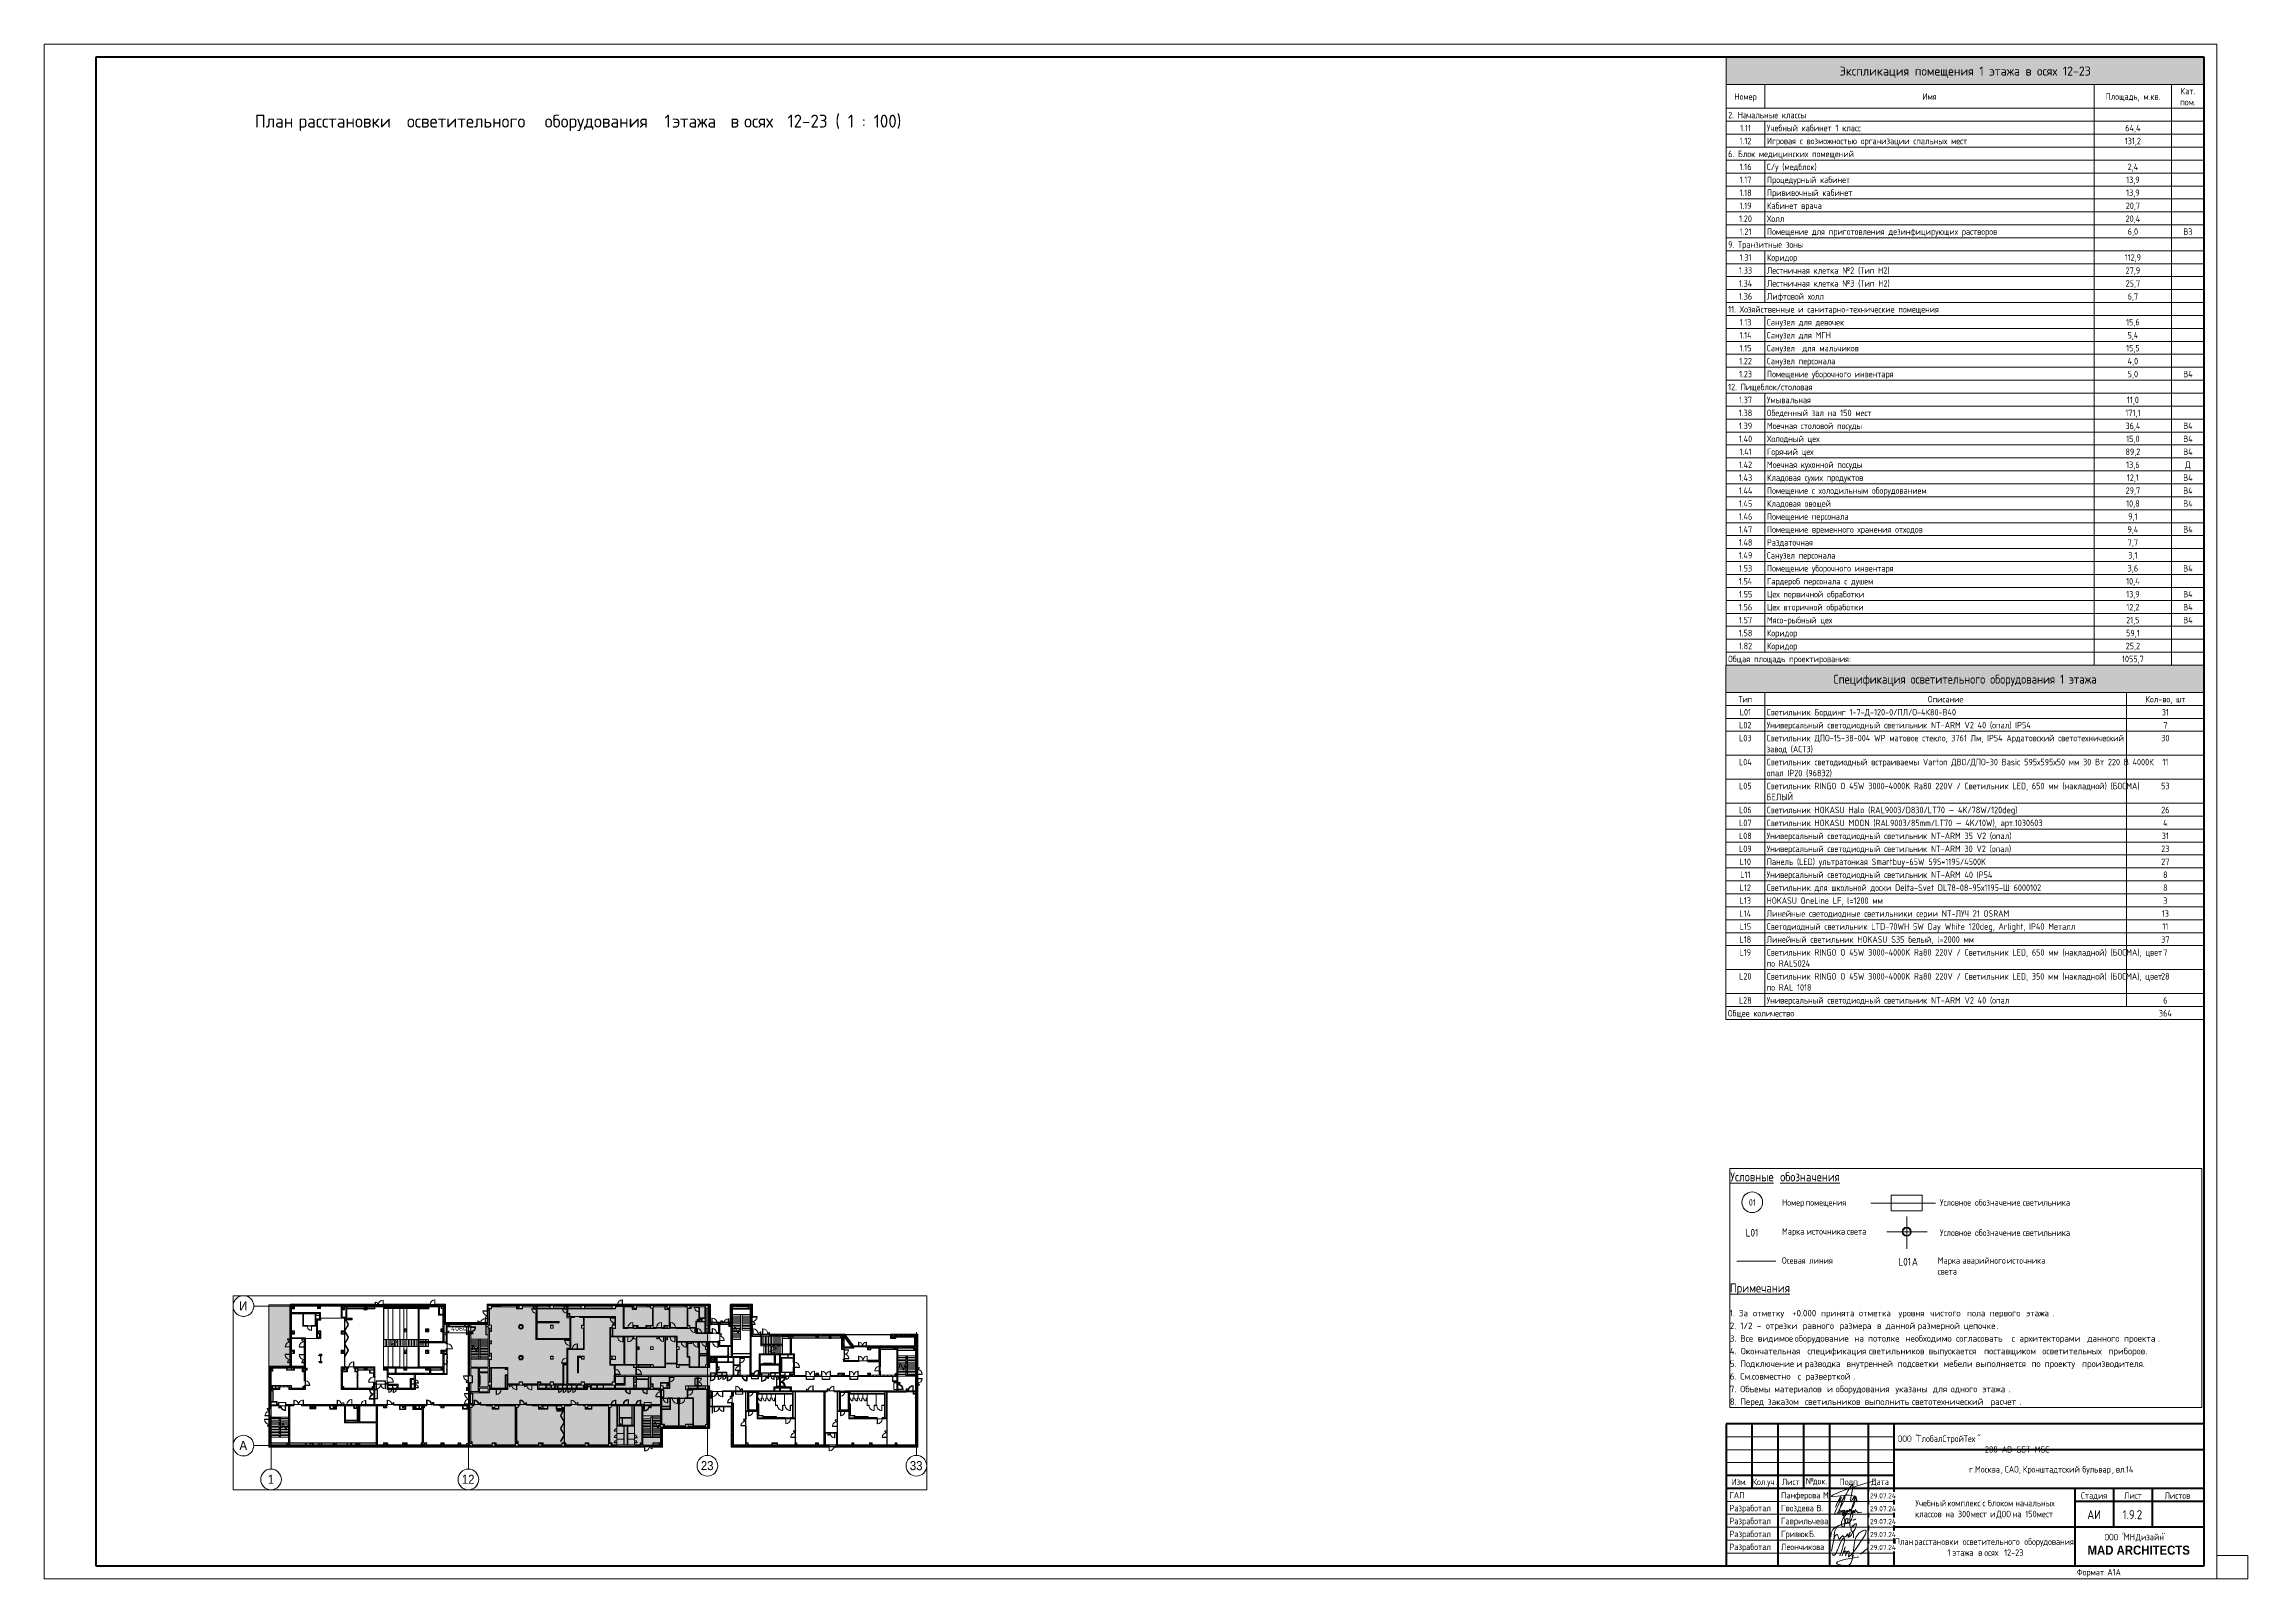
# Paper-space layout 'Layout1' of a CAD drawing. Header units: millimetres. Extents: x -841 to 12, y 0 to 594.
# The model-space entities are those that its viewports show. They can reach past a viewport. Long polylines and large blocks are cut down to what shows.
import ezdxf

# ---------------------------------------------------------------- set-up
doc = ezdxf.new("R2010")
doc.units = ezdxf.units.MM
for name, pattern in [('200_ШТРИХ__ш1_п0_6_', [160, 100, -60]), ('ADSK_Штрих_ш2 п1', [300, 200, -100]), ('Осевая', [3175, 635, -476.25, 1587.5, -476.25])]:
    doc.linetypes.add(name, pattern=pattern)
for name, color, linetype, lineweight in [('A-ANNO-DIMS', 7, 'Continuous', 9), ('A-ANNO-DIMS-500', 7, 'Continuous', 9), ('A-ANNO-NOTE', 7, 'Continuous', 9), ('A-DETL', 7, 'Continuous', 9), ('A-DETL-1', 7, 'ADSK_Штрих_ш2 п1', 9), ('A-DETL-2', 7, 'Continuous', 5), ('A-DETL-3', 7, 'Continuous', 30), ('A-DETL-MBND-1', 7, '200_ШТРИХ__ш1_п0_6_', 9), ('A-DOOR-5', 7, 'Continuous', 5), ('A-GENM-1', 7, 'Continuous', 5), ('A-GLAZ-2', 7, 'Continuous', 5), ('A-GLAZ-CURT-3', 7, 'Continuous', 5), ('A-GLAZ-CWMG-3', 7, 'Continuous', 5), ('A-WALL', 7, 'Continuous', 9), ('A-WALL-5', 7, 'Continuous', 5), ('G-ANNO-LEGN', 7, 'Continuous', 9), ('G-ANNO-SCHD', 7, 'Continuous', 9), ('G-ANNO-TEXT', 7, 'Continuous', 9), ('G-ANNO-TTLB', 7, 'Continuous', 9), ('I-WALL-4', 7, 'Continuous', 5), ('M-EQPM-2', 7, 'Continuous', 5), ('S-COLS-1', 7, 'Continuous', 5), ('S-STRS-3', 7, 'Continuous', 5), ('S-STRS-MBND-1', 7, 'Continuous', 5), ('Оси', 7, 'Continuous', 9), ('Оси-1', 7, 'Continuous', 20), ('Оси-2', 7, 'Осевая', 9)]:
    doc.layers.add(name, color=color, linetype=linetype, lineweight=lineweight)
doc.layers.add('A-DETL-GENF-1', color=7, linetype='Continuous', lineweight=9, true_color=0xc0c0c0, transparency=0.4)
for name, color, linetype, lineweight, true_color in [('A-DETL-GENF-2', 7, 'Continuous', 5, 0xaaaaaa), ('A-DETL-GENF-3', 7, 'Continuous', 5, 0xe2e2e2), ('A-DETL-GENF-4', 7, 'Continuous', 5, 0xb7b7b7), ('A-DOOR-3', 7, 'Continuous', 5, 0xaaaaaa), ('A-DOOR-4', 7, 'Continuous', 5, 0xe2e2e2), ('A-DOOR-6', 7, 'Continuous', 5, 0xb7b7b7), ('A-DOOR-7', 7, 'Continuous', 5, 0x737373), ('A-DOOR-FRAM-2', 7, 'Continuous', 5, 0xe2e2e2), ('A-DOOR-FRAM-3', 7, 'Continuous', 5, 0xaaaaaa), ('A-DOOR-FRAM-4', 7, 'Continuous', 5, 0xb7b7b7), ('A-FLOR-1', 7, 'Continuous', 5, 0xaaaaaa), ('A-FLOR-2', 7, 'Continuous', 5, 0xb7b7b7), ('A-GENM-2', 7, 'Continuous', 5, 0xe2ddcd), ('A-GENM-3', 7, 'Continuous', 5, 0x737373), ('A-GLAZ-3', 7, 'Continuous', 5, 0x737373), ('A-GLAZ-CURT-2', 7, 'Continuous', 5, 0x737373), ('A-GLAZ-CWMG-2', 7, 'Continuous', 5, 0x737373), ('A-GLAZ-CWMG-4', 7, 'Continuous', 5, 0x383e42), ('A-WALL-4', 7, 'Continuous', 9, 0x737373), ('A-WALL-6', 7, 'Continuous', 5, 0x737373), ('G-ANNO-TEXT-1', 1, 'Continuous', 9, 0xff0000), ('I-WALL-1', 7, 'Continuous', 9, 0xe7e7e7), ('I-WALL-2', 7, 'Continuous', 5, 0xe7e7e7), ('I-WALL-3', 7, 'Continuous', 5, 0x737373), ('I-WALL-5', 7, 'Continuous', 5, 0x787878), ('M-EQPM-1', 7, 'Continuous', 5, 0x737373), ('S-COLS-2', 7, 'Continuous', 5, 0x737373), ('S-STRS-4', 7, 'Continuous', 5, 0x737373), ('S-STRS-MBND-2', 7, 'Continuous', 5, 0x737373)]:
    doc.layers.add(name, color=color, linetype=linetype, lineweight=lineweight, true_color=true_color)
doc.layers.add('G-ANNO-NPLT', color=7, linetype='Continuous', plot=False)
doc.styles.add('Arial_1', font='arial.ttf', dxfattribs={"width": 0.9, "height": 1750})
doc.styles.add('Arial_B', font='', dxfattribs={"width": 0.9, "height": 3.5})
doc.styles.add('GOST Common_2', font='GOST_Common.ttf', dxfattribs={"width": 0.9, "height": 3.5})
doc.styles.add('GOST Common_3', font='GOST_Common.ttf', dxfattribs={"width": 0.9, "height": 3})
doc.styles.add('GOST Common_4', font='GOST_Common.ttf', dxfattribs={"width": 0.9, "height": 2.5})
doc.styles.add('GOST Common_5', font='GOST_Common.ttf', dxfattribs={"height": 5})
doc.styles.add('GOST Common_6', font='GOST_Common.ttf', dxfattribs={"height": 3.5})
doc.styles.add('GOST Common_7', font='GOST_Common.ttf', dxfattribs={"width": 0.9, "height": 2})
doc.styles.add('ISOCPEUR_2', font='isocpeur.ttf', dxfattribs={"height": 2.5})
doc.styles.add('ISOCPEUR_3', font='isocpeur.ttf', dxfattribs={"width": 0.9, "height": 1000})
doc.styles.get('Arial_B').set_extended_font_data('Arial', bold=True)
doc.dimstyles.new('ISO-2_0_0_9К_Средний_округл2', dxfattribs={"dimscale": 304.8, "dimtxt": 995.981176, "dimasz": 2.46063, "dimexe": 1.968504, "dimexo": 0, "dimgap": 0, "dimtad": 1, "dimdec": 0, "dimrnd": 10, "dimzin": 0, "dimdsep": 46, "dimtxsty": 'ISOCPEUR_3', "dimblk1": 'OBLIQUE', "dimblk2": 'OBLIQUE', "dimsah": 1, "dimcen": 0.09, "dimdle": 1.968504, "dimazin": 0, "dimtfac": 1, "dimtdec": 4, "dimtix": 1, "dimtmove": 0, "dimatfit": 3, "dimfxl": 1, "dimtvp": 1, "dimtolj": 1, "dimtzin": 0, "dimarcsym": 2})
pattern_1 = [(135, (106024.65, 0), (-176.7767, -176.7767), [])]
pattern_2 = [(45, (106024.65, 0), (-285.1231, 285.1231), []), (45, (106309.78, 0), (-285.1231, 285.1231), [504.031, -100.806, 16.764, -84.042])]
pattern_3 = [(45, (106024.65, 0), (-176.7767, 176.7767), [])]
pattern_4 = [(135, (106024.65, 0), (-353.5534, -353.5534), [])]
pattern_5 = [(45, (106024.65, 0), (-353.5534, 353.5534), []), (135, (106024.65, 0), (-353.5534, -353.5534), [])]
pattern_6 = [(135, (1826.41, 164.685), (-14.14214, -14.14214), []), (225, (1826.41, 164.685), (14.14214, -14.14214), [])]
pattern_7 = [(45, (-296.384, 164.685), (-14.1421, 14.1421), []), (135, (-296.384, 164.685), (-14.1421, -14.1421), [])]
pattern_8 = [(135, (1826.41, 104.685), (-14.14214, -14.14214), []), (225, (1826.41, 104.685), (14.14214, -14.14214), [])]
pattern_9 = [(45, (-296.384, 104.685), (-14.1421, 14.1421), []), (135, (-296.384, 104.685), (-14.1421, -14.1421), [])]
pattern_10 = [(135, (1776.41, 174.685), (-14.14214, -14.14214), []), (225, (1776.41, 174.685), (14.14214, -14.14214), [])]
pattern_11 = [(45, (-346.384, 174.685), (-14.1421, 14.1421), []), (135, (-346.384, 174.685), (-14.1421, -14.1421), [])]
pattern_12 = [(135, (106024.65, 0), (-377.1708, -377.1708), [533.4, -88.9, 17.78, -88.9]), (135, (106024.65, 376.94), (-377.1708, -377.1708), []), (50, (106024.65, 0), (637.6445, -55.7866), [66.675, -733.425]), (355, (106024.65, 0), (-123.3494, 668.6992), [53.34, -586.74]), (100.451, (106077.8, -4.65), (514.299, 612.908), [56.665, -623.315]), (46.184, (106024.65, 177.8), (948.7764, -147.1497), [100.012, -1100.137]), (96.636, (106103.7, 165.5), (830.909, 865.997), [84.998, -934.973]), (351.184, (106024.7, 177.8), (830.918, 865.988), [80.01, -880.11]), (21, (106113.55, 133.35), (530.6506, -357.9283), [66.675, -733.425]), (326, (106113.55, 133.35), (216.308, 644.6585), [53.34, -586.74]), (71.451, (106157.8, 103.5), (746.9596, 286.7243), [56.665, -623.315]), (37.5, (106024.65, 0), (10.81053, 295.9426), [16.764, -562.864, 16.764, -578.866, -588.962]), (37.5, (106024.65, 0), (10.81053, 295.9426), [-1175.258, 16.764, -572.198]), (7.5, (106024.65, 0), (233.86916, 350.63175), [16.764, -322.834, 16.764, -549.529, -224.472]), (7.5, (106024.65, 0), (233.86916, 350.63175), [-905.891, 16.764, -207.708]), (327.5, (105826.4, 0), (474.5678, -20.0513), [16.764, -205.486, 16.764, -676.656, -920.115]), (327.5, (105826.4, 0), (474.5678, -20.0513), [-915.67, 16.764, -903.351]), (317.5, (105737.5, 0), (518.4522, 88.9934), [16.764, -272.161, 16.764, -443.738, -653.415]), (317.5, (105737.5, 0), (518.4522, 88.9934), [-749.427, 16.764, -636.651])]
pattern_13 = [(135, (1471.41, 189.685), (-14.14214, -14.14214), []), (225, (1471.41, 189.685), (14.14214, -14.14214), [])]
pattern_14 = [(45, (-651.384, 189.685), (-14.1421, 14.1421), []), (135, (-651.384, 189.685), (-14.1421, -14.1421), [])]
pattern_15 = [(45, (106024.65, 0), (-427.6843, 427.6843), []), (45, (106309.8, 0), (-427.6843, 427.6843), [])]
pattern_16 = [(135, (1751.41, 174.685), (-14.14214, -14.14214), []), (225, (1751.41, 174.685), (14.14214, -14.14214), [])]
pattern_17 = [(45, (-371.384, 174.685), (-14.1421, 14.1421), []), (135, (-371.384, 174.685), (-14.1421, -14.1421), [])]
pattern_18 = [(135, (1826.41, 174.685), (-14.14214, -14.14214), []), (225, (1826.41, 174.685), (14.14214, -14.14214), [])]
pattern_19 = [(45, (-296.384, 174.685), (-14.1421, 14.1421), []), (135, (-296.384, 174.685), (-14.1421, -14.1421), [])]
pattern_20 = [(135, (1751.41, 164.685), (-14.14214, -14.14214), []), (225, (1751.41, 164.685), (14.14214, -14.14214), [])]
pattern_21 = [(45, (-371.384, 164.685), (-14.1421, 14.1421), []), (135, (-371.384, 164.685), (-14.1421, -14.1421), [])]
pattern_22 = [(135, (1951.41, 124.685), (-14.14214, -14.14214), []), (225, (1951.41, 124.685), (14.14214, -14.14214), [])]
pattern_23 = [(45, (-171.384, 124.685), (-14.1421, 14.1421), []), (135, (-171.384, 124.685), (-14.1421, -14.1421), [])]
pattern_24 = [(135, (1951.41, 164.685), (-14.14214, -14.14214), []), (225, (1951.41, 164.685), (14.14214, -14.14214), [])]
pattern_25 = [(45, (-171.384, 164.685), (-14.1421, 14.1421), []), (135, (-171.384, 164.685), (-14.1421, -14.1421), [])]
pattern_26 = [(135, (1526.41, 143.685), (-14.14214, -14.14214), []), (225, (1526.41, 143.685), (14.14214, -14.14214), [])]
pattern_27 = [(45, (-596.384, 143.685), (-14.1421, 14.1421), []), (135, (-596.384, 143.685), (-14.1421, -14.1421), [])]
pattern_28 = [(45, (106024.65, 0), (-530.33, 530.33), []), (135, (106024.65, 0), (-530.33, -530.33), [])]

psp = doc.layouts.get("Layout1")

# ---------------------------------------------------------------- texts
at = {"layer": 'G-ANNO-SCHD', "line_spacing_factor": 1.022761}
for s, insert, char_height, width, attachment_point, style in [('Экспликация помещения 1 этажа в осях 12-23', (-97.43, 585.3), 3.5, 118.0062, 2, 'GOST Common_6'), ('Номер', (-182.44, 574.92), 2.5, 9.896, 2, 'GOST Common_4'), ('Имя', (-111.24, 574.92), 2.5, 6.1548, 2, 'GOST Common_4'), ('Площадь, м.кв.', (-32.53, 574.92), 2.5, 23.8349, 2, 'GOST Common_4'), ('Кат.\\Pпом.', (-11.23, 577.05), 2.5, 7.5125, 2, 'GOST Common_4'), ('2. Начальные классы', (-189.19, 567.77), 2.5, 33.7611, 1, 'GOST Common_4'), ('1.12', (-182.44, 557.75), 2.5, 5.4006, 2, 'GOST Common_4'), ('1.11', (-182.44, 562.76), 2.5, 4.8877, 2, 'GOST Common_4'), ('Учебный кабинет 1 класс', (-174.19, 562.76), 2.5, 40.8512, 1, 'GOST Common_4'), ('Игровая с возможностью организации спальных мест', (-174.19, 557.75), 2.5, 88.4003, 1, 'GOST Common_4'), ('131,2', (-32.53, 557.75), 2.5, 7.3918, 2, 'GOST Common_4'), ('64,4', (-32.53, 562.76), 2.5, 7.0901, 2, 'GOST Common_4'), ('6. Блок медицинских помещений', (-189.19, 552.74), 2.5, 52.0445, 1, 'GOST Common_4'), ('1.16', (-182.44, 547.73), 2.5, 5.4006, 2, 'GOST Common_4'), ('С/у (медблок)', (-174.19, 547.73), 2.5, 22.085, 1, 'GOST Common_4'), ('2,4', (-32.53, 547.73), 2.5, 4.948, 2, 'GOST Common_4'), ('1.18', (-182.44, 537.71), 2.5, 5.4006, 2, 'GOST Common_4'), ('1.17', (-182.44, 542.72), 2.5, 5.4006, 2, 'GOST Common_4'), ('Процедурный кабинет', (-174.19, 542.72), 2.5, 36.2351, 1, 'GOST Common_4'), ('Прививочный кабинет', (-174.19, 537.71), 2.5, 35.9635, 1, 'GOST Common_4'), ('13,9', (-32.53, 542.72), 2.5, 6.0341, 2, 'GOST Common_4'), ('13,9', (-32.53, 537.71), 2.5, 6.0341, 2, 'GOST Common_4'), ('1.19', (-182.44, 532.69), 2.5, 5.4006, 2, 'GOST Common_4'), ('Кабинет врача', (-174.19, 532.69), 2.5, 25.0116, 1, 'GOST Common_4'), ('20,7', (-32.53, 532.69), 2.5, 6.5471, 2, 'GOST Common_4'), ('1.20', (-182.44, 527.68), 2.5, 5.9135, 2, 'GOST Common_4'), ('1.21', (-182.44, 522.67), 2.5, 5.4006, 2, 'GOST Common_4'), ('Холл', (-174.19, 527.68), 2.5, 8.0254, 1, 'GOST Common_4'), ('Помещение для приготовления дезинфицирующих растворов', (-174.19, 522.67), 2.5, 99.8048, 1, 'GOST Common_4'), ('20,4', (-32.53, 527.68), 2.5, 6.8186, 2, 'GOST Common_4'), ('6,0', (-32.53, 522.67), 2.5, 4.6765, 2, 'GOST Common_4'), ('В3', (-11.23, 522.67), 2.5, 4.0127, 2, 'GOST Common_4'), ('9. Транзитные зоны', (-189.19, 517.66), 2.5, 32.1318, 1, 'GOST Common_4'), ('1.31', (-182.44, 512.65), 2.5, 5.4006, 2, 'GOST Common_4'), ('Коридор', (-174.19, 512.65), 2.5, 13.3656, 1, 'GOST Common_4'), ('112,9', (-32.53, 512.65), 2.5, 7.3918, 2, 'GOST Common_4'), ('1.33', (-182.44, 507.64), 2.5, 5.9135, 2, 'GOST Common_4'), ('Лестничная клетка №2 (Тип Н2)', (-174.19, 507.64), 2.5, 52.4971, 1, 'GOST Common_4'), ('27,9', (-32.53, 507.64), 2.5, 6.5471, 2, 'GOST Common_4'), ('1.34', (-182.44, 502.62), 2.5, 6.185, 2, 'GOST Common_4'), ('1.36', (-182.44, 497.61), 2.5, 5.9135, 2, 'GOST Common_4'), ('Лестничная клетка №3 (Тип Н2)', (-174.19, 502.62), 2.5, 52.4971, 1, 'GOST Common_4'), ('Лифтовой холл', (-174.19, 497.61), 2.5, 24.74, 1, 'GOST Common_4'), ('25,7', (-32.53, 502.62), 2.5, 6.5471, 2, 'GOST Common_4'), ('6,7', (-32.53, 497.61), 2.5, 4.6765, 2, 'GOST Common_4'), ('11. Хозяйственные и санитарно-технические помещения', (-189.19, 492.6), 2.5, 92.8052, 1, 'GOST Common_4'), ('1.13', (-182.44, 487.59), 2.5, 5.4006, 2, 'GOST Common_4'), ('Санузел для девочек', (-174.19, 487.59), 2.5, 33.8214, 1, 'GOST Common_4'), ('15,6', (-32.53, 487.59), 2.5, 6.0341, 2, 'GOST Common_4'), ('1.14', (-182.44, 482.58), 2.5, 5.6721, 2, 'GOST Common_4'), ('Санузел для МГН', (-174.19, 482.58), 2.5, 27.1537, 1, 'GOST Common_4'), ('5,4', (-32.53, 482.58), 2.5, 4.948, 2, 'GOST Common_4'), ('1.22', (-182.44, 472.56), 2.5, 5.9135, 2, 'GOST Common_4'), ('1.15', (-182.44, 477.57), 2.5, 5.4006, 2, 'GOST Common_4'), ('Санузел  для мальчиков', (-174.19, 477.57), 2.5, 39.041, 1, 'GOST Common_4'), ('Санузел персонала', (-174.19, 472.56), 2.5, 31.3172, 1, 'GOST Common_4'), ('15,5', (-32.53, 477.57), 2.5, 6.0341, 2, 'GOST Common_4'), ('4,0', (-32.53, 472.56), 2.5, 4.948, 2, 'GOST Common_4'), ('12. Пищеблок/столовая', (-189.19, 462.53), 2.5, 38.4375, 1, 'GOST Common_4'), ('1.23', (-182.44, 467.54), 2.5, 5.9135, 2, 'GOST Common_4'), ('Помещение уборочного инвентаря', (-174.19, 467.54), 2.5, 56.4193, 1, 'GOST Common_4'), ('5,0', (-32.53, 467.54), 2.5, 4.6765, 2, 'GOST Common_4'), ('В4', (-11.23, 467.54), 2.5, 4.2842, 2, 'GOST Common_4'), ('1.38', (-182.44, 452.51), 2.5, 5.9135, 2, 'GOST Common_4'), ('1.37', (-182.44, 457.52), 2.5, 5.9135, 2, 'GOST Common_4'), ('Умывальная', (-174.19, 457.52), 2.5, 20.0635, 1, 'GOST Common_4'), ('Обеденный зал на 150 мест', (-174.19, 452.51), 2.5, 44.0493, 1, 'GOST Common_4'), ('171,1', (-32.53, 452.51), 2.5, 6.8789, 2, 'GOST Common_4'), ('11,0', (-32.53, 457.52), 2.5, 5.5212, 2, 'GOST Common_4'), ('1.39', (-182.44, 447.5), 2.5, 5.9135, 2, 'GOST Common_4'), ('Моечная столовой посуды', (-174.19, 447.5), 2.5, 42.2994, 1, 'GOST Common_4'), ('36,4', (-32.53, 447.5), 2.5, 6.8186, 2, 'GOST Common_4'), ('В4', (-11.23, 447.5), 2.5, 4.2842, 2, 'GOST Common_4'), ('1.40', (-182.44, 442.49), 2.5, 6.185, 2, 'GOST Common_4'), ('1.41', (-182.44, 437.48), 2.5, 5.6721, 2, 'GOST Common_4'), ('Холодный цех', (-174.19, 442.49), 2.5, 22.5979, 1, 'GOST Common_4'), ('Горячий цех', (-174.19, 437.48), 2.5, 19.9127, 1, 'GOST Common_4'), ('89,2', (-32.53, 437.48), 2.5, 6.5471, 2, 'GOST Common_4'), ('15,0', (-32.53, 442.49), 2.5, 6.0341, 2, 'GOST Common_4'), ('В4', (-11.23, 442.49), 2.5, 4.2842, 2, 'GOST Common_4'), ('В4', (-11.23, 437.48), 2.5, 4.2842, 2, 'GOST Common_4'), ('1.43', (-182.44, 427.45), 2.5, 6.185, 2, 'GOST Common_4'), ('1.42', (-182.44, 432.46), 2.5, 6.185, 2, 'GOST Common_4'), ('Моечная кухонной посуды', (-174.19, 432.46), 2.5, 41.9977, 1, 'GOST Common_4'), ('Кладовая сухих продуктов', (-174.19, 427.45), 2.5, 44.1398, 1, 'GOST Common_4'), ('13,6', (-32.53, 432.46), 2.5, 6.0341, 2, 'GOST Common_4'), ('12,1', (-32.53, 427.45), 2.5, 5.5212, 2, 'GOST Common_4'), ('В4', (-11.23, 427.45), 2.5, 4.2842, 2, 'GOST Common_4'), ('\\fGOST Common|b0|i0|c204|p34|;\\W.9;Д', (-11.23, 432.46), 2.5, 2.4137, 2, 'GOST Common_4'), ('1.44', (-182.44, 422.44), 2.5, 6.4565, 2, 'GOST Common_4'), ('Помещение с холодильным оборудованием', (-174.19, 422.44), 2.5, 68.6083, 1, 'GOST Common_4'), ('29,7', (-32.53, 422.44), 2.5, 6.5471, 2, 'GOST Common_4'), ('В4', (-11.23, 422.44), 2.5, 4.2842, 2, 'GOST Common_4'), ('1.45', (-182.44, 417.43), 2.5, 6.185, 2, 'GOST Common_4'), ('1.46', (-182.44, 412.42), 2.5, 6.185, 2, 'GOST Common_4'), ('Кладовая овощей', (-174.19, 417.43), 2.5, 28.7527, 1, 'GOST Common_4'), ('Помещение персонала', (-174.19, 412.42), 2.5, 36.2652, 1, 'GOST Common_4'), ('10,8', (-32.53, 417.43), 2.5, 6.0341, 2, 'GOST Common_4'), ('9,1', (-32.53, 412.42), 2.5, 4.1636, 2, 'GOST Common_4'), ('В4', (-11.23, 417.43), 2.5, 4.2842, 2, 'GOST Common_4'), ('1.48', (-182.44, 402.39), 2.5, 6.185, 2, 'GOST Common_4'), ('1.47', (-182.44, 407.41), 2.5, 6.185, 2, 'GOST Common_4'), ('Раздаточная', (-174.19, 402.39), 2.5, 22.085, 1, 'GOST Common_4'), ('Помещение временного хранения отходов', (-174.19, 407.41), 2.5, 68.8497, 1, 'GOST Common_4'), ('9,4', (-32.53, 407.41), 2.5, 4.948, 2, 'GOST Common_4'), ('7,7', (-32.53, 402.39), 2.5, 4.6765, 2, 'GOST Common_4'), ('В4', (-11.23, 407.41), 2.5, 4.2842, 2, 'GOST Common_4'), ('1.49', (-182.44, 397.38), 2.5, 6.185, 2, 'GOST Common_4'), ('Санузел персонала', (-174.19, 397.38), 2.5, 31.3172, 1, 'GOST Common_4'), ('Помещение уборочного инвентаря', (-174.19, 392.37), 2.5, 56.4193, 1, 'GOST Common_4'), ('3,1', (-32.53, 397.38), 2.5, 4.1636, 2, 'GOST Common_4'), ('1.54', (-182.44, 387.36), 2.5, 6.185, 2, 'GOST Common_4'), ('1.53', (-182.44, 392.37), 2.5, 5.9135, 2, 'GOST Common_4'), ('Гардероб персонала с душем', (-174.19, 387.36), 2.5, 46.9759, 1, 'GOST Common_4'), ('10,4', (-32.53, 387.36), 2.5, 6.3057, 2, 'GOST Common_4'), ('3,6', (-32.53, 392.37), 2.5, 4.6765, 2, 'GOST Common_4'), ('В4', (-11.23, 392.37), 2.5, 4.2842, 2, 'GOST Common_4'), ('1.55', (-182.44, 382.35), 2.5, 5.9135, 2, 'GOST Common_4'), ('1.56', (-182.44, 377.34), 2.5, 5.9135, 2, 'GOST Common_4'), ('Цех первичной обработки', (-174.19, 382.35), 2.5, 42.5106, 1, 'GOST Common_4'), ('Цех вторичной обработки', (-174.19, 377.34), 2.5, 43.0537, 1, 'GOST Common_4'), ('13,9', (-32.53, 382.35), 2.5, 6.0341, 2, 'GOST Common_4'), ('12,2', (-32.53, 377.34), 2.5, 6.0341, 2, 'GOST Common_4'), ('В4', (-11.23, 382.35), 2.5, 4.2842, 2, 'GOST Common_4'), ('В4', (-11.23, 377.34), 2.5, 4.2842, 2, 'GOST Common_4'), ('1.58', (-182.44, 367.31), 2.5, 5.9135, 2, 'GOST Common_4'), ('1.57', (-182.44, 372.33), 2.5, 5.9135, 2, 'GOST Common_4'), ('Мясо-рыбный цех', (-174.19, 372.33), 2.5, 28.2398, 1, 'GOST Common_4'), ('Коридор', (-174.19, 367.31), 2.5, 13.3656, 1, 'GOST Common_4'), ('59,1', (-32.53, 367.31), 2.5, 6.0341, 2, 'GOST Common_4'), ('21,5', (-32.53, 372.33), 2.5, 6.0341, 2, 'GOST Common_4'), ('В4', (-11.23, 372.33), 2.5, 4.2842, 2, 'GOST Common_4'), ('1.82', (-182.44, 362.3), 2.5, 5.9135, 2, 'GOST Common_4'), ('Коридор', (-174.19, 362.3), 2.5, 13.3656, 1, 'GOST Common_4'), ('25,2', (-32.53, 362.3), 2.5, 6.5471, 2, 'GOST Common_4'), ('Общая площадь проектирования:', (-189.19, 357.29), 2.5, 54.5789, 1, 'GOST Common_4'), ('Спецификация осветительного оборудования 1 этажа', (-97.5, 349.95), 3.5, 125.4819, 2, 'GOST Common_2'), ('1055,7', (-32.53, 357.29), 2.5, 9.7753, 2, 'GOST Common_4'), ('Тип', (-182.53, 341.7), 2.5, 5.8833, 2, 'GOST Common_4'), ('Описание', (-105, 341.7), 2.5, 15.2664, 2, 'GOST Common_4'), ('Кол-во, шт', (-19.96, 341.7), 2.5, 18.193, 2, 'GOST Common_4'), ('L01', (-182.53, 336.68), 2.5, 5.0989, 2, 'GOST Common_4'), ('Светильник Бординг 1-7-Д-120-0/ПЛ/О-4К80-В40', (-174.28, 336.68), 2.5, 82.6679, 1, 'GOST Common_4'), ('31', (-19.96, 336.68), 2.5, 3.2283, 2, 'GOST Common_4'), ('L03', (-182.53, 326.66), 2.5, 5.6118, 2, 'GOST Common_4'), ('L02', (-182.53, 331.67), 2.5, 5.6118, 2, 'GOST Common_4'), ('Универсальный светодиодный светильник NT-ARM V2 40 (опал) IP54', (-174.28, 331.67), 2.5, 111.7826, 1, 'GOST Common_4'), ('Светильник ДПО-15-38-004 WP матовое стекло, 3761 Лм, IP54 Ардатовский светотехнический\\Pзавод (АСТЗ)', (-174.28, 326.66), 2.5, 155.9526, 1, 'GOST Common_4'), ('30', (-19.96, 326.66), 2.5, 3.7412, 2, 'GOST Common_4'), ('\\fGOST Common|b0|i0|c204|p34|;\\W.9;7', (-19.96, 331.67), 2.5, 1.8706, 2, 'GOST Common_4'), ('L04', (-182.53, 317.39), 2.5, 5.8833, 2, 'GOST Common_4'), ('Светильник светодиодный встраиваемы Varton ДВО/ДПО-30 Basic 595х595х50 мм 30 Вт 220 В 4000К\\Pопал IP20 (96832)', (-174.28, 317.39), 2.5, 164.8831, 1, 'GOST Common_4'), ('11', (-19.96, 317.39), 2.5, 2.7154, 2, 'GOST Common_4'), ('L05', (-182.53, 308.12), 2.5, 5.6118, 2, 'GOST Common_4'), ('Светильник RINGO O 45W 3000-4000K Ra80 220V / Светильник LED, 650 мм (накладной) (БОСМА)\\PБЕЛЫЙ', (-174.28, 308.12), 2.5, 155.4699, 1, 'GOST Common_4'), ('53', (-19.96, 308.12), 2.5, 3.7412, 2, 'GOST Common_4'), ('L06', (-182.53, 298.84), 2.5, 5.6118, 2, 'GOST Common_4'), ('Светильник HOKASU Halo (RAL9003/D830/LT70 — 4K/78W/120deg)', (-174.28, 298.84), 2.5, 107.4682, 1, 'GOST Common_4'), ('26', (-19.96, 298.84), 2.5, 3.7412, 2, 'GOST Common_4'), ('L07', (-182.53, 293.83), 2.5, 5.6118, 2, 'GOST Common_4'), ('Светильник HOKASU MOON (RAL9003/85mm/LT70 — 4K/10W), арт.1030603', (-174.28, 293.83), 2.5, 118.7521, 1, 'GOST Common_4'), ('\\fGOST Common|b0|i0|c204|p34|;\\W.9;4', (-19.96, 293.83), 2.5, 2.1421, 2, 'GOST Common_4'), ('L08', (-182.53, 288.82), 2.5, 5.6118, 2, 'GOST Common_4'), ('L09', (-182.53, 283.81), 2.5, 5.6118, 2, 'GOST Common_4'), ('Универсальный светодиодный светильник NT-ARM 35 V2 (опал)', (-174.28, 288.82), 2.5, 103.6064, 1, 'GOST Common_4'), ('Универсальный светодиодный светильник NT-ARM 30 V2 (опал)', (-174.28, 283.81), 2.5, 103.6064, 1, 'GOST Common_4'), ('23', (-19.96, 283.81), 2.5, 3.7412, 2, 'GOST Common_4'), ('31', (-19.96, 288.82), 2.5, 3.2283, 2, 'GOST Common_4'), ('L10', (-182.53, 278.8), 2.5, 5.0989, 2, 'GOST Common_4'), ('L11', (-182.53, 273.79), 2.5, 4.586, 2, 'GOST Common_4'), ('Универсальный светодиодный светильник NT-ARM 40 IP54', (-174.28, 273.79), 2.5, 95.7016, 1, 'GOST Common_4'), ('Панель (LED) ультратонкая Smartbuy-65W 595*1195/4500K', (-174.28, 278.8), 2.5, 97.18, 1, 'GOST Common_4'), ('27', (-19.96, 278.8), 2.5, 3.7412, 2, 'GOST Common_4'), ('\\fGOST Common|b0|i0|c204|p34|;\\W.9;8', (-19.96, 273.79), 2.5, 1.8706, 2, 'GOST Common_4'), ('L12', (-182.53, 268.77), 2.5, 5.0989, 2, 'GOST Common_4'), ('Светильник для школьной доски Delta-Svet DL78-08-95х1195-Ш 6000102', (-174.28, 268.77), 2.5, 117.5151, 1, 'GOST Common_4'), ('\\fGOST Common|b0|i0|c204|p34|;\\W.9;8', (-19.96, 268.77), 2.5, 1.8706, 2, 'GOST Common_4'), ('L14', (-182.53, 258.75), 2.5, 5.3704, 2, 'GOST Common_4'), ('L13', (-182.53, 263.76), 2.5, 5.0989, 2, 'GOST Common_4'), ('Линейные светодиодные светильники серии NT-ЛУЧ 21 OSRAM', (-174.28, 258.75), 2.5, 101.1927, 1, 'GOST Common_4'), ('HOKASU OneLine LF, l=1200 мм', (-174.28, 263.76), 2.5, 48.062, 1, 'GOST Common_4'), ('13', (-19.96, 258.75), 2.5, 3.2283, 2, 'GOST Common_4'), ('\\fGOST Common|b0|i0|c204|p34|;\\W.9;3', (-19.96, 263.76), 2.5, 1.8706, 2, 'GOST Common_4'), ('L18', (-182.53, 248.73), 2.5, 5.0989, 2, 'GOST Common_4'), ('L15', (-182.53, 253.74), 2.5, 5.0989, 2, 'GOST Common_4'), ('Линейный светильник HOKASU S35 белый, l=2000 мм', (-174.28, 248.73), 2.5, 84.4178, 1, 'GOST Common_4'), ('Светодиодный светильник LTD-70WH 5W Day White 120deg, Arlight, IP40 Металл', (-174.28, 253.74), 2.5, 130.8505, 1, 'GOST Common_4'), ('37', (-19.96, 248.73), 2.5, 3.7412, 2, 'GOST Common_4'), ('11', (-19.96, 253.74), 2.5, 2.7154, 2, 'GOST Common_4'), ('L19', (-182.53, 243.72), 2.5, 5.0989, 2, 'GOST Common_4'), ('Светильник RINGO O 45W 3000-4000K Ra80 220V / Светильник LED, 650 мм (накладной) (БОСМА), цвет\\Pпо RAL5024', (-174.28, 243.72), 2.5, 165.6374, 1, 'GOST Common_4'), ('\\fGOST Common|b0|i0|c204|p34|;\\W.9;7', (-19.96, 243.72), 2.5, 1.8706, 2, 'GOST Common_4'), ('L20', (-182.53, 234.44), 2.5, 5.6118, 2, 'GOST Common_4'), ('Светильник RINGO O 45W 3000-4000K Ra80 220V / Светильник LED, 350 мм (накладной) (БОСМА), цвет\\Pпо RAL 1018', (-174.28, 234.44), 2.5, 165.6374, 1, 'GOST Common_4'), ('28', (-19.96, 234.44), 2.5, 3.7412, 2, 'GOST Common_4'), ('L28', (-182.53, 225.17), 2.5, 5.6118, 2, 'GOST Common_4'), ('Универсальный светодиодный светильник NT-ARM V2 40 (опал', (-174.28, 225.17), 2.5, 102.7917, 1, 'GOST Common_4'), ('\\fGOST Common|b0|i0|c204|p34|;\\W.9;6', (-19.96, 225.17), 2.5, 1.8706, 2, 'GOST Common_4'), ('Общее количество', (-189.28, 220.16), 2.5, 30.3819, 1, 'GOST Common_4'), ('364', (-19.96, 220.16), 2.5, 5.8833, 2, 'GOST Common_4')]:
    psp.add_mtext(s, dxfattribs=dict(at, insert=insert, char_height=char_height, width=width, attachment_point=attachment_point, style=style))
at = {"layer": 'G-ANNO-TTLB', "attachment_point": 1}
for s, insert, char_height, width, style in [('План', (-759.43, 566.68), 5, 18.4388, 'GOST Common_5'), ('\\fGOST Common|b0|i0|c204|p34|; ', (-744.22, 566.68), 5, 2.0844, 'GOST Common_5'), ('расстановки', (-742.5, 566.68), 5, 48.7426, 'GOST Common_5'), ('\\fGOST Common|b0|i0|c204|p34|; ', (-702.28, 566.68), 5, 2.0844, 'GOST Common_5'), ('осветительного', (-700.56, 566.68), 5, 62.5316, 'GOST Common_5'), ('\\fGOST Common|b0|i0|c204|p34|; ', (-648.97, 566.68), 5, 2.0844, 'GOST Common_5'), ('оборудования', (-647.25, 566.68), 5, 52.5105, 'GOST Common_5'), (' 1 ', (-603.92, 566.68), 5, 7.2954, 'GOST Common_5'), ('этажа', (-597.9, 566.68), 5, 25.2532, 'GOST Common_5'), ('\\fGOST Common|b0|i0|c204|p34|; ', (-577.07, 566.68), 5, 2.0844, 'GOST Common_5'), ('\\fGOST Common|b0|i0|c204|p34|;в', (-575.35, 566.68), 5, 4.3291, 'GOST Common_5'), ('\\fGOST Common|b0|i0|c204|p34|; ', (-571.77, 566.68), 5, 2.0844, 'GOST Common_5'), ('осях', (-570.05, 566.68), 5, 16.6751, 'GOST Common_5'), (' 12-23 ( 1 : 100)', (-556.3, 566.68), 5, 52.5907, 'GOST Common_5'), ('ООО', (-123.53, 55.52), 2.5, 6.4937, 'GOST Common_4'), (' "', (-118.17, 55.52), 2.5, 2.5975, 'GOST Common_4'), ('ГлобалСтройТех', (-116.03, 55.52), 2.5, 28.2114, 'GOST Common_4'), ('"                                                                               288-AB-GST-MSC', (-92.75, 55.52), 2.5, 105.1974, 'GOST Common_4'), ('\\fGOST Common|b0|i0|c204|p34|;\\W.9;г', (-95.9, 43.66), 2.5, 1.9481, 'GOST Common_4'), ('Москва', (-93.64, 43.66), 2.5, 12.1215, 'GOST Common_4'), ('САО', (-82.09, 43.66), 2.5, 6.5658, 'GOST Common_4'), ('Кронштадтский', (-75.12, 43.66), 2.5, 26.9848, 'GOST Common_4'), ('\\fGOST Common|b0|i0|c204|p34|;\\W.9; ', (-52.86, 43.66), 2.5, 0.938, 'GOST Common_4'), ('бульвар', (-52.08, 43.66), 2.5, 13.8532, 'GOST Common_4'), ('вл', (-39.11, 43.66), 2.5, 3.8962, 'GOST Common_4'), ('.14', (-35.89, 43.66), 2.5, 4.3291, 'GOST Common_4'), ('\\fGOST Common|b0|i0|c204|p34|;\\W.9;.', (-94.29, 43.66), 2.5, 0.7937, 'GOST Common_4'), (', ', (-83.64, 43.66), 2.5, 1.8759, 'GOST Common_4'), (', ', (-76.67, 43.66), 2.5, 1.8759, 'GOST Common_4'), (', ', (-40.65, 43.66), 2.5, 1.8759, 'GOST Common_4'), ('Учебный', (-116.7, 30.59), 2.5, 14.0696, 'GOST Common_4'), ('классов', (-116.82, 26.36), 2.5, 13.2759, 'GOST Common_4'), ('\\fGOST Common|b0|i0|c204|p34|;\\W.9; ', (-105.87, 26.36), 2.5, 0.938, 'GOST Common_4'), ('\\fGOST Common|b0|i0|c204|p34|;\\W.9; ', (-105.1, 30.59), 2.5, 0.938, 'GOST Common_4'), ('на', (-105.1, 26.36), 2.5, 4.1127, 'GOST Common_4'), ('комплекс', (-104.32, 30.59), 2.5, 15.5127, 'GOST Common_4'), (' 300 ', (-101.7, 26.36), 2.5, 7.7203, 'GOST Common_4'), ('мест', (-95.33, 26.36), 2.5, 8.2253, 'GOST Common_4'), ('\\fGOST Common|b0|i0|c204|p34|;\\W.9; ', (-91.52, 30.59), 2.5, 0.938, 'GOST Common_4'), ('\\fGOST Common|b0|i0|c204|p34|;\\W.9;с', (-90.75, 30.59), 2.5, 1.6595, 'GOST Common_4'), ('\\fGOST Common|b0|i0|c204|p34|;\\W.9; ', (-89.38, 30.59), 2.5, 0.938, 'GOST Common_4'), ('\\fGOST Common|b0|i0|c204|p34|;\\W.9; ', (-88.55, 26.36), 2.5, 0.938, 'GOST Common_4'), ('блоком', (-88.61, 30.59), 2.5, 11.9051, 'GOST Common_4'), ('\\fGOST Common|b0|i0|c204|p34|;\\W.9;и', (-87.77, 26.36), 2.5, 1.9481, 'GOST Common_4'), ('\\fGOST Common|b0|i0|c204|p34|;\\W.9; ', (-86.17, 26.36), 2.5, 0.938, 'GOST Common_4'), ('ДОО', (-85.39, 26.36), 2.5, 6.7823, 'GOST Common_4'), ('\\fGOST Common|b0|i0|c204|p34|;\\W.9; ', (-79.8, 26.36), 2.5, 0.938, 'GOST Common_4'), ('на', (-79.02, 26.36), 2.5, 4.1127, 'GOST Common_4'), ('\\fGOST Common|b0|i0|c204|p34|;\\W.9; ', (-78.78, 30.59), 2.5, 0.938, 'GOST Common_4'), ('начальных', (-78.01, 30.59), 2.5, 18.1823, 'GOST Common_4'), (' 150 ', (-75.63, 26.36), 2.5, 7.143, 'GOST Common_4'), ('мест', (-69.73, 26.36), 2.5, 8.2253, 'GOST Common_4'), ('АИ', (-50.19, 26.62), 3.5, 6.5658, 'GOST Common_2'), ('1.9.2', (-36.47, 26.62), 3.5, 9.6684, 'GOST Common_2'), ('План', (-124.71, 15.66), 2.5, 8.2253, 'GOST Common_4'), ('\\fGOST Common|b0|i0|c204|p34|;\\W.9; ', (-117.93, 15.66), 2.5, 0.938, 'GOST Common_4'), ('расстановки', (-117.15, 15.66), 2.5, 21.7899, 'GOST Common_4'), ('1 ', (-104.29, 11.42), 2.5, 2.3089, 'GOST Common_4'), ('этажа', (-102.39, 11.42), 2.5, 11.1835, 'GOST Common_4'), ('\\fGOST Common|b0|i0|c204|p34|;\\W.9; ', (-99.17, 15.66), 2.5, 0.938, 'GOST Common_4'), ('осветительного', (-98.4, 15.66), 2.5, 27.9949, 'GOST Common_4'), ('\\fGOST Common|b0|i0|c204|p34|;\\W.9; ', (-93.16, 11.42), 2.5, 0.938, 'GOST Common_4'), ('\\fGOST Common|b0|i0|c204|p34|;\\W.9;в', (-92.39, 11.42), 2.5, 1.9481, 'GOST Common_4'), ('\\fGOST Common|b0|i0|c204|p34|;\\W.9; ', (-90.78, 11.42), 2.5, 0.938, 'GOST Common_4'), ('осях', (-90.01, 11.42), 2.5, 7.5038, 'GOST Common_4'), (' 12-23', (-83.81, 11.42), 2.5, 10.1013, 'GOST Common_4'), ('\\fGOST Common|b0|i0|c204|p34|;\\W.9; ', (-75.3, 15.66), 2.5, 0.938, 'GOST Common_4'), ('оборудования', (-74.53, 15.66), 2.5, 23.5937, 'GOST Common_4')]:
    psp.add_mtext(s, dxfattribs=dict(at, insert=insert, char_height=char_height, width=width, style=style))

msp = doc.modelspace()

# ---------------------------------------------------------------- texts
at = {"layer": 'G-ANNO-TEXT', "attachment_point": 1}
for s, insert, char_height, width, style in [('\\LУсловные', (85189.49, 3124.57), 3.5, 22.1506, 'GOST Common_2'), ('\\L\\fGOST Common|b0|i0|c204|p34|;\\W.9;\\L ', (85207.77, 3124.57), 3.5, 1.2987, 'GOST Common_2'), ('\\Lобозначения', (85208.84, 3124.57), 3.5, 30.1595, 'GOST Common_2'), ('01', (85196.67, 3114.15), 2.5, 3.319, 'GOST Common_4'), ('Номер', (85209.49, 3114.15), 2.5, 10.1734, 'GOST Common_4'), ('\\fGOST Common|b0|i0|c204|p34|;\\W.9; ', (85217.88, 3114.15), 2.5, 0.938, 'GOST Common_4'), ('Условное', (85270.62, 3114.15), 2.5, 15.5127, 'GOST Common_4'), ('\\fGOST Common|b0|i0|c204|p34|;\\W.9; ', (85283.42, 3114.15), 2.5, 0.938, 'GOST Common_4'), ('обозначение', (85284.19, 3114.15), 2.5, 21.5013, 'GOST Common_4'), ('\\fGOST Common|b0|i0|c204|p34|;\\W.9; ', (85301.94, 3114.15), 2.5, 0.938, 'GOST Common_4'), ('помещения', (85218.65, 3114.15), 2.5, 18.543, 'GOST Common_4'), ('светильника', (85302.71, 3114.15), 2.5, 21.862, 'GOST Common_4'), ('Марка', (85209.49, 3102.95), 2.5, 10.6785, 'GOST Common_4'), ('\\fGOST Common|b0|i0|c204|p34|;\\W.9; ', (85218.3, 3102.95), 2.5, 0.938, 'GOST Common_4'), ('источника', (85219.07, 3102.95), 2.5, 17.9658, 'GOST Common_4'), ('\\fGOST Common|b0|i0|c204|p34|;\\W.9; ', (85233.89, 3102.95), 2.5, 0.938, 'GOST Common_4'), ('света', (85234.67, 3102.95), 2.5, 10.1734, 'GOST Common_4'), ('Условное', (85270.62, 3102.45), 2.5, 15.5127, 'GOST Common_4'), ('\\fGOST Common|b0|i0|c204|p34|;\\W.9; ', (85283.42, 3102.45), 2.5, 0.938, 'GOST Common_4'), ('обозначение', (85284.19, 3102.45), 2.5, 21.5013, 'GOST Common_4'), ('\\fGOST Common|b0|i0|c204|p34|;\\W.9; ', (85301.94, 3102.45), 2.5, 0.938, 'GOST Common_4'), ('светильника', (85302.71, 3102.45), 2.5, 21.862, 'GOST Common_4'), ('Осевая', (85209.49, 3091.7), 2.5, 11.8329, 'GOST Common_4'), ('\\fGOST Common|b0|i0|c204|p34|;\\W.9; ', (85219.25, 3091.7), 2.5, 0.938, 'GOST Common_4'), ('линия', (85220.02, 3091.7), 2.5, 9.7405, 'GOST Common_4'), ('Марка', (85269.77, 3091.7), 2.5, 10.6785, 'GOST Common_4'), ('\\fGOST Common|b0|i0|c204|p34|;\\W.9; ', (85278.58, 3091.7), 2.5, 0.938, 'GOST Common_4'), ('аварийного', (85279.35, 3091.7), 2.5, 19.9139, 'GOST Common_4'), ('\\fGOST Common|b0|i0|c204|p34|;\\W.9; ', (85295.78, 3091.7), 2.5, 0.938, 'GOST Common_4'), ('источника', (85296.56, 3091.7), 2.5, 17.9658, 'GOST Common_4'), ('\\fGOST Common|b0|i0|c204|p34|;\\W.9; ', (85311.38, 3091.7), 2.5, 0.938, 'GOST Common_4'), ('\\LПримечания', (85189.32, 3081.57), 3.5, 28.4278, 'GOST Common_2'), ('света', (85269.77, 3087.47), 2.5, 10.1734, 'GOST Common_4'), ('1. ', (85189.32, 3071.32), 2.5, 4.2489, 'ISOCPEUR_2'), ('За', (85192.82, 3071.32), 2.5, 4.73, 'ISOCPEUR_2'), ('\\fISOCPEUR|b0|i0|c204|p34|; ', (85196.72, 3071.32), 2.5, 1.8439, 'ISOCPEUR_2'), (' +0.000 ', (85211.87, 3071.32), 2.5, 15.3924, 'ISOCPEUR_2'), ('\\fISOCPEUR|b0|i0|c204|p34|; ', (85237.73, 3071.32), 2.5, 1.8439, 'ISOCPEUR_2'), ('\\fISOCPEUR|b0|i0|c204|p34|; ', (85253.08, 3071.32), 2.5, 1.8439, 'ISOCPEUR_2'), ('\\fISOCPEUR|b0|i0|c204|p34|; ', (85265.32, 3071.32), 2.5, 1.8439, 'ISOCPEUR_2'), ('\\fISOCPEUR|b0|i0|c204|p34|; ', (85279.54, 3071.32), 2.5, 1.8439, 'ISOCPEUR_2'), ('\\fISOCPEUR|b0|i0|c204|p34|; ', (85288.4, 3071.32), 2.5, 1.8439, 'ISOCPEUR_2'), ('\\fISOCPEUR|b0|i0|c204|p34|; ', (85302.43, 3071.32), 2.5, 1.8439, 'ISOCPEUR_2'), ('2. 1/2 ', (85189.32, 3066.43), 2.5, 12.5865, 'ISOCPEUR_2'), ('отметку', (85198.25, 3071.32), 2.5, 16.5148, 'ISOCPEUR_2'), ('\\fISOCPEUR|b0|i0|c204|p34|;–', (85199.7, 3066.43), 2.5, 2.4051, 'ISOCPEUR_2'), ('\\fISOCPEUR|b0|i0|c204|p34|; ', (85201.69, 3066.43), 2.5, 1.8439, 'ISOCPEUR_2'), ('отрезки', (85203.21, 3066.43), 2.5, 15.5527, 'ISOCPEUR_2'), ('\\fISOCPEUR|b0|i0|c204|p34|; ', (85216.04, 3066.43), 2.5, 1.8439, 'ISOCPEUR_2'), ('равного', (85217.56, 3066.43), 2.5, 15.3924, 'ISOCPEUR_2'), ('принята', (85224.57, 3071.32), 2.5, 15.9536, 'ISOCPEUR_2'), ('\\fISOCPEUR|b0|i0|c204|p34|; ', (85230.26, 3066.43), 2.5, 1.8439, 'ISOCPEUR_2'), ('размера', (85231.78, 3066.43), 2.5, 15.7131, 'ISOCPEUR_2'), ('отметка', (85239.26, 3071.32), 2.5, 16.7553, 'ISOCPEUR_2'), ('\\fISOCPEUR|b0|i0|c204|p34|; ', (85244.75, 3066.43), 2.5, 1.8439, 'ISOCPEUR_2'), ('\\fISOCPEUR|b0|i0|c204|p34|;в', (85246.27, 3066.43), 2.5, 2.1646, 'ISOCPEUR_2'), ('\\fISOCPEUR|b0|i0|c204|p34|; ', (85248.05, 3066.43), 2.5, 1.8439, 'ISOCPEUR_2'), ('данной', (85249.58, 3066.43), 2.5, 13.2278, 'ISOCPEUR_2'), ('уровня', (85254.6, 3071.32), 2.5, 12.9873, 'ISOCPEUR_2'), ('\\fISOCPEUR|b0|i0|c204|p34|; ', (85260.49, 3066.43), 2.5, 1.8439, 'ISOCPEUR_2'), ('размерной', (85262.01, 3066.43), 2.5, 19.8017, 'ISOCPEUR_2'), ('чистого', (85266.84, 3071.32), 2.5, 15.3924, 'ISOCPEUR_2'), ('\\fISOCPEUR|b0|i0|c204|p34|; ', (85278.35, 3066.43), 2.5, 1.8439, 'ISOCPEUR_2'), ('цепочке', (85279.87, 3066.43), 2.5, 15.3924, 'ISOCPEUR_2'), ('пола', (85281.06, 3071.32), 2.5, 8.8987, 'ISOCPEUR_2'), ('первого', (85289.92, 3071.32), 2.5, 15.1519, 'ISOCPEUR_2'), ('\\fISOCPEUR|b0|i0|c204|p34|;.', (85292.57, 3066.43), 2.5, 0.8819, 'ISOCPEUR_2'), ('этажа', (85303.95, 3071.32), 2.5, 12.4262, 'ISOCPEUR_2'), ('\\fISOCPEUR|b0|i0|c204|p34|;.', (85314.2, 3071.32), 2.5, 0.8819, 'ISOCPEUR_2'), ('3. ', (85189.32, 3061.53), 2.5, 4.8903, 'ISOCPEUR_2'), ('4. ', (85189.32, 3056.64), 2.5, 5.1308, 'ISOCPEUR_2'), ('Все', (85193.35, 3061.53), 2.5, 6.4135, 'ISOCPEUR_2'), ('Окончательная', (85193.55, 3056.64), 2.5, 29.4219, 'ISOCPEUR_2'), ('\\fISOCPEUR|b0|i0|c204|p34|; ', (85198.64, 3061.53), 2.5, 1.8439, 'ISOCPEUR_2'), ('видимое', (85200.16, 3061.53), 2.5, 15.3924, 'ISOCPEUR_2'), ('\\fISOCPEUR|b0|i0|c204|p34|; ', (85212.86, 3061.53), 2.5, 1.8439, 'ISOCPEUR_2'), ('оборудование', (85214.39, 3061.53), 2.5, 26.2152, 'ISOCPEUR_2'), ('\\fISOCPEUR|b0|i0|c204|p34|; ', (85217.83, 3056.64), 2.5, 1.8439, 'ISOCPEUR_2'), ('спецификация', (85219.35, 3056.64), 2.5, 26.9367, 'ISOCPEUR_2'), ('\\fISOCPEUR|b0|i0|c204|p34|; ', (85236.02, 3061.53), 2.5, 1.8439, 'ISOCPEUR_2'), ('на', (85237.54, 3061.53), 2.5, 4.5696, 'ISOCPEUR_2'), ('\\fISOCPEUR|b0|i0|c204|p34|; ', (85241.31, 3061.53), 2.5, 1.8439, 'ISOCPEUR_2'), ('\\fISOCPEUR|b0|i0|c204|p34|; ', (85241.57, 3056.64), 2.5, 1.8439, 'ISOCPEUR_2'), ('потолке', (85242.83, 3061.53), 2.5, 15.7131, 'ISOCPEUR_2'), ('светильников', (85243.09, 3056.64), 2.5, 26.2152, 'ISOCPEUR_2'), ('\\fISOCPEUR|b0|i0|c204|p34|; ', (85255.79, 3061.53), 2.5, 1.8439, 'ISOCPEUR_2'), ('необходимо', (85257.31, 3061.53), 2.5, 21.8861, 'ISOCPEUR_2'), ('\\fISOCPEUR|b0|i0|c204|p34|; ', (85264.72, 3056.64), 2.5, 1.8439, 'ISOCPEUR_2'), ('выпускается', (85266.24, 3056.64), 2.5, 24.211, 'ISOCPEUR_2'), ('\\fISOCPEUR|b0|i0|c204|p34|; ', (85275.37, 3061.53), 2.5, 1.8439, 'ISOCPEUR_2'), ('согласовать', (85276.89, 3061.53), 2.5, 24.211, 'ISOCPEUR_2'), ('\\fISOCPEUR|b0|i0|c204|p34|; ', (85286.22, 3056.64), 2.5, 1.8439, 'ISOCPEUR_2'), ('поставщиком', (85287.74, 3056.64), 2.5, 25.4135, 'ISOCPEUR_2'), ('\\fISOCPEUR|b0|i0|c204|p34|; ', (85296.87, 3061.53), 2.5, 1.8439, 'ISOCPEUR_2'), ('\\fISOCPEUR|b0|i0|c204|p34|;с', (85298.39, 3061.53), 2.5, 1.8439, 'ISOCPEUR_2'), ('\\fISOCPEUR|b0|i0|c204|p34|; ', (85299.91, 3061.53), 2.5, 1.8439, 'ISOCPEUR_2'), ('архитекторами', (85301.43, 3061.53), 2.5, 29.9831, 'ISOCPEUR_2'), ('\\fISOCPEUR|b0|i0|c204|p34|; ', (85308.71, 3056.64), 2.5, 1.8439, 'ISOCPEUR_2'), ('осветительных', (85310.23, 3056.64), 2.5, 29.1814, 'ISOCPEUR_2'), ('\\fISOCPEUR|b0|i0|c204|p34|; ', (85326.17, 3061.53), 2.5, 1.8439, 'ISOCPEUR_2'), ('данного', (85327.69, 3061.53), 2.5, 15.3924, 'ISOCPEUR_2'), ('\\fISOCPEUR|b0|i0|c204|p34|; ', (85334.31, 3056.64), 2.5, 1.8439, 'ISOCPEUR_2'), ('приборов', (85335.83, 3056.64), 2.5, 17.3165, 'ISOCPEUR_2'), ('\\fISOCPEUR|b0|i0|c204|p34|; ', (85340.39, 3061.53), 2.5, 1.8439, 'ISOCPEUR_2'), ('проекта', (85341.91, 3061.53), 2.5, 15.9536, 'ISOCPEUR_2'), ('\\fISOCPEUR|b0|i0|c204|p34|;.', (85350.12, 3056.64), 2.5, 0.8819, 'ISOCPEUR_2'), ('\\fISOCPEUR|b0|i0|c204|p34|;.', (85355.08, 3061.53), 2.5, 0.8819, 'ISOCPEUR_2'), ('5. ', (85189.32, 3051.74), 2.5, 4.8903, 'ISOCPEUR_2'), ('6. ', (85189.32, 3046.85), 2.5, 4.8903, 'ISOCPEUR_2'), ('См', (85193.35, 3046.85), 2.5, 4.5696, 'ISOCPEUR_2'), ('Подключение', (85193.35, 3051.74), 2.5, 24.4515, 'ISOCPEUR_2'), ('совместно', (85197.85, 3046.85), 2.5, 19.6413, 'ISOCPEUR_2'), ('\\fISOCPEUR|b0|i0|c204|p34|; ', (85213.53, 3051.74), 2.5, 1.8439, 'ISOCPEUR_2'), ('\\fISOCPEUR|b0|i0|c204|p34|; ', (85214.05, 3046.85), 2.5, 1.8439, 'ISOCPEUR_2'), ('\\fISOCPEUR|b0|i0|c204|p34|;и', (85215.05, 3051.74), 2.5, 2.1646, 'ISOCPEUR_2'), ('\\fISOCPEUR|b0|i0|c204|p34|;с', (85215.58, 3046.85), 2.5, 1.8439, 'ISOCPEUR_2'), ('\\fISOCPEUR|b0|i0|c204|p34|; ', (85216.83, 3051.74), 2.5, 1.8439, 'ISOCPEUR_2'), ('\\fISOCPEUR|b0|i0|c204|p34|; ', (85217.1, 3046.85), 2.5, 1.8439, 'ISOCPEUR_2'), ('разводка', (85218.35, 3051.74), 2.5, 17.6371, 'ISOCPEUR_2'), ('разверткой', (85218.62, 3046.85), 2.5, 22.2869, 'ISOCPEUR_2'), ('\\fISOCPEUR|b0|i0|c204|p34|; ', (85232.91, 3051.74), 2.5, 1.8439, 'ISOCPEUR_2'), ('внутренней', (85234.43, 3051.74), 2.5, 22.2067, 'ISOCPEUR_2'), ('\\fISOCPEUR|b0|i0|c204|p34|; ', (85252.75, 3051.74), 2.5, 1.8439, 'ISOCPEUR_2'), ('подсветки', (85254.27, 3051.74), 2.5, 19.7215, 'ISOCPEUR_2'), ('\\fISOCPEUR|b0|i0|c204|p34|; ', (85270.54, 3051.74), 2.5, 1.8439, 'ISOCPEUR_2'), ('мебели', (85272.06, 3051.74), 2.5, 13.2278, 'ISOCPEUR_2'), ('\\fISOCPEUR|b0|i0|c204|p34|; ', (85282.98, 3051.74), 2.5, 1.8439, 'ISOCPEUR_2'), ('выполняется', (85284.5, 3051.74), 2.5, 24.2911, 'ISOCPEUR_2'), ('\\fISOCPEUR|b0|i0|c204|p34|; ', (85304.54, 3051.74), 2.5, 1.8439, 'ISOCPEUR_2'), ('по', (85306.06, 3051.74), 2.5, 4.3291, 'ISOCPEUR_2'), ('\\fISOCPEUR|b0|i0|c204|p34|; ', (85309.64, 3051.74), 2.5, 1.8439, 'ISOCPEUR_2'), ('проекту', (85311.16, 3051.74), 2.5, 15.7131, 'ISOCPEUR_2'), ('\\fISOCPEUR|b0|i0|c204|p34|; ', (85324.12, 3051.74), 2.5, 1.8439, 'ISOCPEUR_2'), ('производителя', (85325.64, 3051.74), 2.5, 28.5401, 'ISOCPEUR_2'), ('\\fISOCPEUR|b0|i0|c204|p34|;.', (85349.19, 3051.74), 2.5, 0.8819, 'ISOCPEUR_2'), ('7. ', (85189.32, 3041.95), 2.5, 4.8903, 'ISOCPEUR_2'), ('8. ', (85189.32, 3037.06), 2.5, 4.8903, 'ISOCPEUR_2'), ('Объемы', (85193.35, 3041.95), 2.5, 14.1097, 'ISOCPEUR_2'), ('Перед', (85193.35, 3037.06), 2.5, 11.0633, 'ISOCPEUR_2'), ('\\fISOCPEUR|b0|i0|c204|p34|;.', (85197.12, 3046.85), 2.5, 0.8819, 'ISOCPEUR_2'), ('\\fISOCPEUR|b0|i0|c204|p34|; ', (85202.48, 3037.06), 2.5, 1.8439, 'ISOCPEUR_2'), ('заказом', (85204, 3037.06), 2.5, 15.5527, 'ISOCPEUR_2'), ('\\fISOCPEUR|b0|i0|c204|p34|; ', (85204.99, 3041.95), 2.5, 1.8439, 'ISOCPEUR_2'), ('материалов', (85206.51, 3041.95), 2.5, 22.9283, 'ISOCPEUR_2'), ('\\fISOCPEUR|b0|i0|c204|p34|; ', (85216.83, 3037.06), 2.5, 1.8439, 'ISOCPEUR_2'), ('\\fISOCPEUR|b0|i0|c204|p34|; ', (85225.43, 3041.95), 2.5, 1.8439, 'ISOCPEUR_2'), ('\\fISOCPEUR|b0|i0|c204|p34|;и', (85226.95, 3041.95), 2.5, 2.1646, 'ISOCPEUR_2'), ('\\fISOCPEUR|b0|i0|c204|p34|; ', (85228.74, 3041.95), 2.5, 1.8439, 'ISOCPEUR_2'), ('оборудования', (85230.26, 3041.95), 2.5, 26.2152, 'ISOCPEUR_2'), ('\\fISOCPEUR|b0|i0|c204|p34|;.', (85237.01, 3046.85), 2.5, 0.8819, 'ISOCPEUR_2'), ('\\fISOCPEUR|b0|i0|c204|p34|; ', (85239.98, 3037.06), 2.5, 1.8439, 'ISOCPEUR_2'), ('\\fISOCPEUR|b0|i0|c204|p34|; ', (85251.89, 3041.95), 2.5, 1.8439, 'ISOCPEUR_2'), ('указаны', (85253.41, 3041.95), 2.5, 15.7131, 'ISOCPEUR_2'), ('\\fISOCPEUR|b0|i0|c204|p34|; ', (85258.24, 3037.06), 2.5, 1.8439, 'ISOCPEUR_2'), ('светотехнический', (85259.76, 3037.06), 2.5, 35.1139, 'ISOCPEUR_2'), ('\\fISOCPEUR|b0|i0|c204|p34|; ', (85266.38, 3041.95), 2.5, 1.8439, 'ISOCPEUR_2'), ('для', (85267.9, 3041.95), 2.5, 6.4937, 'ISOCPEUR_2'), ('\\fISOCPEUR|b0|i0|c204|p34|; ', (85273.26, 3041.95), 2.5, 1.8439, 'ISOCPEUR_2'), ('одного', (85274.78, 3041.95), 2.5, 12.9873, 'ISOCPEUR_2'), ('\\fISOCPEUR|b0|i0|c204|p34|; ', (85285.49, 3041.95), 2.5, 1.8439, 'ISOCPEUR_2'), ('этажа', (85287.01, 3041.95), 2.5, 12.4262, 'ISOCPEUR_2'), ('\\fISOCPEUR|b0|i0|c204|p34|; ', (85288.73, 3037.06), 2.5, 1.8439, 'ISOCPEUR_2'), ('\\fISOCPEUR|b0|i0|c204|p34|;.', (85297.27, 3041.95), 2.5, 0.8819, 'ISOCPEUR_2'), ('светильников', (85218.35, 3037.06), 2.5, 26.2152, 'ISOCPEUR_2'), ('выполнить', (85241.51, 3037.06), 2.5, 20.2827, 'ISOCPEUR_2'), ('расчет', (85290.25, 3037.06), 2.5, 13.4683, 'ISOCPEUR_2'), ('\\fISOCPEUR|b0|i0|c204|p34|;.', (85301.37, 3037.06), 2.5, 0.8819, 'ISOCPEUR_2')]:
    msp.add_mtext(s, dxfattribs=dict(at, insert=insert, char_height=char_height, width=width, style=style))
at = {"layer": 'G-ANNO-TEXT-1', "char_height": 3, "attachment_point": 1, "style": 'GOST Common_3'}
for s, insert, width in [('L01', (85195.45, 3102.72), 6.3494), ('L01', (85254.55, 3091.47), 6.3494), ('\\fGOST Common|b0|i0|c204|p34|;\\W.9;А', (85259.78, 3091.47), 2.9582)]:
    msp.add_mtext(s, dxfattribs=dict(at, insert=insert, width=width))
at = {"layer": 'Оси', "char_height": 1750, "attachment_point": 1, "style": 'Arial_1'}
for s, insert, width in [('\\fArial|b0|i0|c204|p34|;\\W.9;И', (99973.52, 27905.19), 1948.1006), ('\\fArial|b0|i0|c204|p34|;\\W.9;А', (100032.02, 905.19), 1803.7969), ('23', (189321.57, -3003.03), 3030.3787), ('33', (229771.57, -3003.03), 3030.3787), ('12', (143071.57, -5649.6), 3030.3787), ('\\fArial|b0|i0|c204|p34|;\\W.9;1', (105497.07, -5649.6), 1515.1894)]:
    msp.add_mtext(s, dxfattribs=dict(at, insert=insert, width=width))

# ---------------------------------------------------------------- blocks, each defined once
blk = doc.blocks.new('Штамп_РД_основной - А1А-27074248-План расстановки осветительного оборудования  1 этажа в осях 12-23')
at = {"layer": 'A-ANNO-NOTE'}
for points, knots in [([(-338.04, -117.09), (-338.7, -122.45), (-329.95, -103.67), (-335.82, -123.67), (-330.91, -113.57), (-333.31, -120.58), (-331.35, -115.2), (-331.8, -118.76), (-331.18, -118.6), (-331.48, -117.47), (-332.41, -115.06), (-346.74, -118.37), (-335.97, -113.63), (-324.18, -110.47)], [0, 0, 0, 0, 0.0513615, 0.1091052, 0.1522958, 0.178941, 0.1972205, 0.2080985, 0.2140042, 0.2188047, 0.2389907, 0.2707687, 0.3130687, 0.3130687, 0.3130687, 0.3130687]), ([(-339.6, -120.68), (-338.03, -117.16), (-337.34, -116.47), (-337.34, -117.01), (-338.8, -120.61), (-340.42, -123.93), (-338.88, -123.37), (-338.39, -122.01), (-335.91, -117.73), (-335.91, -116.39), (-336.4, -116.39), (-336.93, -117.86), (-338.31, -122.65)], [0, 0, 0, 0, 0.0080365, 0.0160998, 0.028237, 0.0420073, 0.0521324, 0.0641411, 0.0757014, 0.0858292, 0.0908816, 0.1013994, 0.1013994, 0.1013994, 0.1013994]), ([(-334.92, -121.85), (-335.39, -122.12), (-335.39, -122.36), (-335.08, -122.36), (-334.79, -121.86), (-335.46, -123.69), (-336.26, -124.25), (-335.67, -123.24), (-334.43, -122), (-333.69, -121.48), (-334.3, -121.48), (-334.58, -122.51), (-333.95, -122.51), (-332.11, -119.19), (-332.11, -118.03), (-332.59, -118.5), (-333.54, -122.06), (-333.54, -122.65)], [0, 0, 0, 0, 0.00162511, 0.00331349, 0.00754981, 0.01278161, 0.01888966, 0.02470924, 0.03042302, 0.03530305, 0.0391434, 0.04257709, 0.05077407, 0.05912564, 0.06755136, 0.07580968, 0.08321457, 0.08321457, 0.08321457, 0.08321457]), ([(-341.44, -132.23), (-341.94, -127.35), (-328.89, -126.72), (-340.13, -127.01), (-339.88, -131.73), (-341.68, -139.94), (-340.55, -134.68), (-340.23, -132.52), (-338.7, -130.28), (-338.3, -134.28), (-337.45, -132.06), (-336.73, -131.65)], [0, 0, 0, 0, 0.019426, 0.0387349, 0.0549438, 0.0672527, 0.0778646, 0.084698, 0.0906304, 0.096697, 0.1015072, 0.1015072, 0.1015072, 0.1015072]), ([(-338.31, -122.65), (-338.31, -123.16), (-337.4, -123.16), (-337.4, -122.18), (-337.76, -122.18), (-337.86, -122.27), (-337.86, -122.45), (-336.95, -122.11), (-337.26, -122.65)], [0, 0, 0, 0, 0.00358547, 0.00695057, 0.00915819, 0.01015554, 0.01205798, 0.01469377, 0.01469377, 0.01469377, 0.01469377]), ([(-336.52, -122.82), (-335.98, -125.91), (-335.98, -128.51), (-337.09, -128.51), (-337.63, -126.53), (-335.78, -123.34), (-334.29, -122.94), (-332.03, -122.74)], [0, 0, 0, 0, 0.01155157, 0.02127823, 0.03282555, 0.04509601, 0.05773263, 0.05773263, 0.05773263, 0.05773263]), ([(-337.04, -123.15), (-336.33, -122.45), (-336.88, -121.9), (-337.19, -122.22), (-336.57, -122.38), (-335.98, -121.8), (-335.98, -122.14), (-336.29, -122.45), (-335.64, -122.45), (-335.9, -123.17), (-336.96, -124.23), (-336.96, -123.36), (-335.57, -122.19), (-335.11, -122.65)], [0, 0, 0, 0, 0.00332582, 0.00612366, 0.00901076, 0.01174206, 0.01415884, 0.01630272, 0.0190767, 0.02344016, 0.02813242, 0.03439448, 0.03937975, 0.03937975, 0.03937975, 0.03937975]), ([(-336.73, -131.65), (-336.69, -132.19), (-335.41, -132.52), (-334.96, -129.96), (-334.72, -133.44), (-334.65, -131.27), (-333.5, -130.12), (-334.9, -132.4), (-333.52, -132.31), (-329.94, -124.81), (-334.86, -129.74), (-332.72, -130.12), (-332.69, -131.28), (-332.61, -132.58)], [0, 0, 0, 0, 0.0046234, 0.0123007, 0.0208561, 0.0283952, 0.03509, 0.0409642, 0.0537756, 0.0710384, 0.0891313, 0.0998193, 0.1046376, 0.1046376, 0.1046376, 0.1046376]), ([(-334.89, -125.37), (-335.11, -125.15), (-335.5, -125.15), (-335.69, -125.34), (-335.81, -126.03), (-335.81, -126.9), (-335.29, -127.04), (-334.88, -126.64), (-334.73, -125.4), (-334.73, -125.1), (-334.73, -125.1), (-334.73, -125.11), (-334.83, -126.08), (-334.77, -126.92), (-334.56, -126.92), (-333.91, -126.43), (-332.93, -124.42), (-332.93, -123.27), (-333.1, -122.97), (-333.59, -122.97), (-334.05, -124.31), (-334.22, -127.46), (-333.93, -128.25), (-333.8, -128.74)], [0, 0, 0, 0, 0.0016332, 0.00392105, 0.00702344, 0.01058969, 0.01394693, 0.01793334, 0.0215051, 0.02411625, 0.02465035, 0.02632052, 0.02939378, 0.03280325, 0.03593957, 0.04142394, 0.04849321, 0.05477683, 0.05812393, 0.06191415, 0.07043912, 0.0795646, 0.08714635, 0.08714635, 0.08714635, 0.08714635]), ([(-333.54, -122.65), (-333.3, -122.89), (-332.62, -122.21), (-333.2, -122.21), (-332.6, -122.21), (-332.14, -121.75), (-332.66, -122.65)], [0, 0, 0, 0, 0.00269646, 0.00576297, 0.00838865, 0.01167349, 0.01167349, 0.01167349, 0.01167349]), ([(-331.86, -121.61), (-331.93, -121.96), (-331.61, -121.96), (-331.61, -122.32), (-330.85, -123.08), (-329.44, -122.71)], [0, 0, 0, 0, 0.001554219, 0.00418307, 0.008514983, 0.008514983, 0.008514983, 0.008514983]), ([(-340.81, -138.96), (-340.12, -140.15), (-338.38, -136.42), (-337.65, -133.87), (-335.19, -130.73), (-337.14, -137.8), (-337.95, -139.54)], [0, 0, 0, 0, 0.00891354, 0.0206837, 0.03596829, 0.05045262, 0.05045262, 0.05045262, 0.05045262]), ([(-334.59, -139.54), (-335.36, -141.78), (-325.61, -128.89), (-328.98, -129.54), (-332.56, -132.13), (-332.82, -142.77), (-335.05, -143.85), (-340.39, -142.51), (-338.8, -141.36), (-330.59, -139.93)], [0, 0, 0, 0, 0.0206368, 0.0432038, 0.0605873, 0.0770759, 0.0945827, 0.1039292, 0.1187761, 0.1187761, 0.1187761, 0.1187761])]:
    blk.add_open_spline(points, degree=3, knots=knots, dxfattribs=at)
for points, degree in [([(-333.54, -122.65), (-333.03, -122.65)], 1), ([(-333.25, -127.9), (-332.55, -127.9)], 1), ([(-332.92, -125.74), (-332.05, -125.55), (-331.8, -125.33)], 2), ([(-332.8, -122.83), (-332.58, -123.05), (-331.86, -122.34), (-331.86, -121.61)], 3), ([(-335.86, -136.11), (-337.11, -139.54)], 1), ([(-329.93, -138.92), (-327, -136.46)], 1), ([(-336.69, -138.38), (-335.63, -137.2), (-335.23, -137.31), (-335.71, -139.54)], 3), ([(-335.71, -139.54), (-335.36, -137.28), (-333.78, -136.92), (-334.59, -139.54)], 3), ([(-333.25, -139.54), (-332.55, -139.54)], 1)]:
    blk.add_open_spline(points, degree=degree, dxfattribs=at)
at = {"layer": 'G-ANNO-TTLB'}
for p, q in [((-1033, 445.5), (-1033, -148.5)), ((-1033, 445.5), (-192, 445.5)), ((-192, 445.5), (-192, -148.5)), ((-317, -93.5), (-382, -93.5)), ((-317, -98.5), (-382, -98.5)), ((-317, -103.5), (-382, -103.5)), ((-317, -118.5), (-382, -118.5)), ((-317, -123.5), (-382, -123.5)), ((-317, -128.5), (-382, -128.5)), ((-317, -133.5), (-382, -133.5)), ((-317, -138.5), (-382, -138.5)), ((-192, -148.5), (-1033, -148.5))]:
    blk.add_line(p, q, dxfattribs=at)
at = {"layer": 'G-ANNO-TTLB', "lineweight": 40}
for p, q in [((-1013, 440.5), (-1013, -143.5)), ((-197, 440.5), (-1013, 440.5)), ((-197, -143.5), (-197, 440.5)), ((-382, -88.5), (-382, -143.5)), ((-197, -88.5), (-382, -88.5)), ((-372, -88.5), (-372, -113.5)), ((-362, -88.5), (-362, -143.5)), ((-352, -88.5), (-352, -113.5)), ((-342, -88.5), (-342, -143.5)), ((-327, -88.5), (-327, -143.5)), ((-317, -88.5), (-317, -143.5)), ((-197, -98.5), (-317, -98.5)), ((-317, -108.5), (-382, -108.5)), ((-197, -113.5), (-382, -113.5)), ((-247, -113.5), (-247, -143.5)), ((-197, -118.5), (-247, -118.5)), ((-232, -113.5), (-232, -128.5)), ((-217, -113.5), (-217, -128.5)), ((-197, -128.5), (-317, -128.5)), ((-1013, -143.5), (-197, -143.5))]:
    blk.add_line(p, q, dxfattribs=at)
at = {"layer": 'G-ANNO-TTLB', "attachment_point": 1}
for s, insert, char_height, width, style in [('Изм', (-379.88, -109.67), 2.5, 6.1329, 'GOST Common_4'), ('Кол', (-371.75, -109.67), 2.5, 6.0608, 'GOST Common_4'), ('уч', (-366.1, -109.67), 2.5, 3.8962, 'GOST Common_4'), ('Лист', (-360.41, -109.67), 2.5, 8.2975, 'GOST Common_4'), ('\\fGOST Common|b0|i0|c204|p34|;\\W.9;№', (-351.11, -109.4), 2.5, 3.319, 'GOST Common_4'), ('док', (-348.38, -109.4), 2.5, 5.8443, 'GOST Common_4'), ('Подп', (-338.08, -109.67), 2.5, 8.0089, 'GOST Common_4'), ('Дата', (-325.82, -109.67), 2.5, 9.2354, 'GOST Common_4'), ('ГАП', (-380.68, -114.84), 2.5, 6.5658, 'GOST Common_4'), ('\\fGOST Common|b0|i0|c204|p34|;\\W.9;.', (-374.82, -109.67), 2.5, 0.7937, 'GOST Common_4'), ('\\fGOST Common|b0|i0|c204|p34|;\\W.9;.', (-366.75, -109.67), 2.5, 0.7937, 'GOST Common_4'), ('\\fGOST Common|b0|i0|c204|p34|;\\W.9;.', (-362.88, -109.67), 2.5, 0.7937, 'GOST Common_4'), ('Панферова', (-360.68, -114.84), 2.5, 18.6873, 'GOST Common_4'), ('\\fGOST Common|b0|i0|c204|p34|;\\W.9; ', (-345.26, -114.84), 2.5, 0.938, 'GOST Common_4'), ('\\fGOST Common|b0|i0|c204|p34|;\\W.9;М', (-344.49, -114.84), 2.5, 2.4532, 'GOST Common_4'), ('\\fGOST Common|b0|i0|c204|p34|;\\W.9;.', (-343.55, -109.4), 2.5, 0.7937, 'GOST Common_4'), ('\\fGOST Common|b0|i0|c204|p34|;\\W.9;.', (-331.47, -109.67), 2.5, 0.7937, 'GOST Common_4'), ('Стадия', (-244.61, -114.99), 2.5, 12.4101, 'GOST Common_4'), ('Лист', (-227.92, -114.99), 2.5, 8.2975, 'GOST Common_4'), ('Листов', (-212.28, -114.99), 2.5, 12.1937, 'GOST Common_4'), ('Разработал', (-380.68, -119.84), 2.5, 20.7076, 'GOST Common_4'), ('Разработал', (-380.68, -124.84), 2.5, 20.7076, 'GOST Common_4'), ('Гвоздева', (-360.68, -119.84), 2.5, 15.657, 'GOST Common_4'), ('Гаврильчева', (-360.68, -124.84), 2.5, 21.862, 'GOST Common_4'), ('\\fGOST Common|b0|i0|c204|p34|;\\W.9; ', (-347.76, -119.84), 2.5, 0.938, 'GOST Common_4'), ('\\fGOST Common|b0|i0|c204|p34|;\\W.9;В', (-346.99, -119.84), 2.5, 2.2367, 'GOST Common_4'), ('\\fGOST Common|b0|i0|c204|p34|;\\W.9;.', (-345.14, -119.84), 2.5, 0.7937, 'GOST Common_4'), ('\\fGOST Common|b0|i0|c204|p34|;\\W.9; ', (-342.64, -124.84), 2.5, 0.7215, 'GOST Common_4'), ('Разработал', (-380.68, -129.84), 2.5, 20.7076, 'GOST Common_4'), ('Разработал', (-380.68, -134.84), 2.5, 20.7076, 'GOST Common_4'), ('Леончикова', (-360.68, -134.84), 2.5, 19.9861, 'GOST Common_4'), ('Гривюк', (-360.68, -129.84), 2.5, 12.1215, 'GOST Common_4'), ('\\fGOST Common|b0|i0|c204|p34|;\\W.9; ', (-350.68, -129.84), 2.5, 0.938, 'GOST Common_4'), ('\\fGOST Common|b0|i0|c204|p34|;\\W.9;Б', (-349.9, -129.84), 2.5, 2.1646, 'GOST Common_4'), ('\\fGOST Common|b0|i0|c204|p34|;\\W.9;.', (-348.12, -129.84), 2.5, 0.7937, 'GOST Common_4'), ('MAD ARCHITECTS', (-242.07, -135.61), 3.5, 48.5582, 'Arial_B'), ('ООО', (-235.54, -131.05), 2.5, 6.4937, 'GOST Common_4'), (' "', (-230.18, -131.05), 2.5, 2.5975, 'GOST Common_4'), ('МН', (-228.04, -131.05), 2.5, 4.6177, 'GOST Common_4'), ('\\fGOST Common|b0|i0|c204|p34|;\\W.9; ', (-224.23, -131.05), 2.5, 0.938, 'GOST Common_4'), ('Дизайн', (-223.46, -131.05), 2.5, 12.2658, 'GOST Common_4'), ('\\fGOST Common|b0|i0|c204|p34|;\\W.9;"', (-213.33, -131.05), 2.5, 1.6595, 'GOST Common_4'), ('Формат', (-246.24, -144.67), 2.5, 13.4202, 'GOST Common_4'), ('\\fGOST Common|b0|i0|c204|p34|;\\W.9; ', (-235.17, -144.67), 2.5, 0.938, 'GOST Common_4'), ('\\fGOST Common|b0|i0|c204|p34|;\\W.9;А', (-234.4, -144.67), 2.5, 2.4532, 'GOST Common_4'), ('\\fGOST Common|b0|i0|c204|p34|;\\W.9;1', (-232.37, -144.67), 2.5, 1.3709, 'GOST Common_4'), ('\\fGOST Common|b0|i0|c204|p34|;\\W.9;А', (-231.24, -144.67), 2.5, 2.4532, 'GOST Common_4')]:
    blk.add_mtext(s, dxfattribs=dict(at, insert=insert, char_height=char_height, width=width, style=style))
blk = doc.blocks.new('Штамп_Без подписи_спец_ - Без подписи-27038161-План расстановки осветительного оборудования  1 этажа в осях 12-23')
at = {"layer": 'A-ANNO-NOTE'}
for p, q in [((0, 5), (35, 5)), ((0, 0), (0, 5)), ((35, 0), (0, 0)), ((20, 5), (20, 0)), ((35, 5), (35, 0))]:
    blk.add_line(p, q, dxfattribs=at)
blk = doc.blocks.new('BSC_Колонна _Прямоугольная - 600х600-23286269-1_8_2_птичка')
at = {"layer": 'S-COLS-1'}
h = blk.add_hatch(dxfattribs=at)
h.set_pattern_fill('FP_86', color=256, style=0, pattern_type=2)
h.set_pattern_definition([(45, (-29509.74, -7600), (-285.123, 285.123), []), (45, (-29224.6, -7600), (-285.123, 285.123), [504.031, -100.806, 16.764, -84.042])])
h.paths.add_polyline_path([(300, -300), (300, 300), (-300, 300), (-300, -300), (119, -300)])
for p, q in [((300, 300), (-300, 300)), ((-300, 300), (-300, -300)), ((300, -300), (300, 300)), ((-300, -300), (300, -300))]:
    blk.add_line(p, q, dxfattribs=at)
blk = doc.blocks.new('BSC_Колонна _Прямоугольная - 500х500-23286270-1_8_2_птичка')
at = {"layer": 'S-COLS-2'}
for p, q in [((250, 250), (-250, 250)), ((-250, 250), (-250, -250)), ((250, -250), (250, 250)), ((-250, -250), (250, -250))]:
    blk.add_line(p, q, dxfattribs=at)
blk = doc.blocks.new('BSC_Колонна _Прямоугольная - 600х600-V53-1_8_2_птичка')
at = {"layer": 'S-COLS-1'}
h = blk.add_hatch(dxfattribs=at)
h.set_pattern_fill('FP_87', color=256, style=0, pattern_type=2)
h.set_pattern_definition([(45, (-25860, -200), (-285.123, 285.123), []), (45, (-25574.88, -200), (-285.123, 285.123), [504.031, -100.806, 16.764, -84.042])])
h.paths.add_polyline_path([(300, -300), (300, 300), (-300, 300), (-300, -300), (41.52, -300)])
for p, q in [((300, 300), (-300, 300)), ((-300, 300), (-300, -300)), ((300, -300), (300, 300)), ((-300, -300), (300, -300))]:
    blk.add_line(p, q, dxfattribs=at)
blk = doc.blocks.new('BSC_Колонна _Прямоугольная - 600х600-V54-1_8_2_птичка')
at = {"layer": 'S-COLS-1'}
h = blk.add_hatch(dxfattribs=at)
h.set_pattern_fill('FP_88', color=256, style=0, pattern_type=2)
h.set_pattern_definition([(45, (-29509.74, -200), (-285.123, 285.123), []), (45, (-29224.6, -200), (-285.123, 285.123), [504.031, -100.806, 16.764, -84.042])])
h.paths.add_polyline_path([(109.68, -300), (300, -300), (300, 300), (-300, 300), (-300, -300)])
for p, q in [((300, 300), (-300, 300)), ((-300, 300), (-300, -300)), ((300, -300), (300, 300)), ((-300, -300), (300, -300))]:
    blk.add_line(p, q, dxfattribs=at)
blk = doc.blocks.new('BSC_Колонна _Прямоугольная - 500х500-V55-1_8_2_птичка')
at = {"layer": 'S-COLS-2'}
for p, q in [((250, 250), (-250, 250)), ((-250, 250), (-250, -250)), ((250, -250), (250, 250)), ((-250, -250), (246.67, -250))]:
    blk.add_line(p, q, dxfattribs=at)
blk = doc.blocks.new('BSC_Колонна _Прямоугольная - 500х500-V56-1_8_2_птичка')
at = {"layer": 'S-COLS-2'}
for p, q in [((220, 250), (-250, 250)), ((-250, 250), (-250, -250)), ((250, -250), (250, 22)), ((-250, -250), (250, -250))]:
    blk.add_line(p, q, dxfattribs=at)
blk = doc.blocks.new('BSC_Колонна _Прямоугольная - 600х600-23205240-1_8_2_птичка')
at = {"layer": 'S-COLS-2'}
for p, q in [((300, 300), (-300, 300)), ((-300, 300), (-300, -300)), ((300, -300), (300, 300)), ((-300, -300), (300, -300))]:
    blk.add_line(p, q, dxfattribs=at)
blk = doc.blocks.new('BSC_Колонна _Прямоугольная - 600х800-24078684-1_8_2_птичка')
at = {"layer": 'S-COLS-1'}
h = blk.add_hatch(dxfattribs=at)
h.set_pattern_fill('FP_89', color=256, style=0, pattern_type=2)
h.set_pattern_definition([(45, (-14010, -26700), (-285.123, 285.123), []), (45, (-13724.88, -26700), (-285.123, 285.123), [504.031, -100.806, 16.764, -84.042])])
h.paths.add_polyline_path([(-300, -400), (300, -400), (300, 400), (-300, 400), (-300, 200)])
for p, q in [((300, 400), (-300, 400)), ((-300, 400), (-300, -400)), ((300, -400), (300, 400)), ((-300, -400), (300, -400))]:
    blk.add_line(p, q, dxfattribs=at)
blk = doc.blocks.new('BSC_Колонна _Прямоугольная - 600х600-V57-1_8_2_птичка')
at = {"layer": 'S-COLS-1'}
h = blk.add_hatch(dxfattribs=at)
h.set_pattern_fill('FP_93', color=256, style=0, pattern_type=2)
h.set_pattern_definition([(45, (-14010, -14900), (-285.123, 285.123), []), (45, (-13724.88, -14900), (-285.123, 285.123), [504.031, -100.806, 16.764, -84.042])])
h.paths.add_polyline_path([(220, -300), (300, -300), (300, 300), (-300, 300), (-300, -300), (-80, -300)])
for p, q in [((300, 300), (-300, 300)), ((-300, 300), (-300, -300)), ((300, -300), (300, 300)), ((-300, -300), (300, -300))]:
    blk.add_line(p, q, dxfattribs=at)
blk = doc.blocks.new('BSC_Колонна _Прямоугольная - 600х600-23295697-1_8_2_птичка')
at = {"layer": 'S-COLS-1'}
h = blk.add_hatch(dxfattribs=at)
h.set_pattern_fill('FP_94', color=256, style=0, pattern_type=2)
h.set_pattern_definition([(45, (-14010, -18150), (-285.123, 285.123), []), (45, (-13724.88, -18150), (-285.123, 285.123), [504.031, -100.806, 16.764, -84.042])])
h.paths.add_polyline_path([(-300, -300), (300, -300), (300, 300), (-300, 300), (-300, 281.45)])
for p, q in [((300, 300), (-300, 300)), ((-300, 300), (-300, -300)), ((300, -300), (300, 300)), ((-300, -300), (300, -300))]:
    blk.add_line(p, q, dxfattribs=at)
blk = doc.blocks.new('BSC_Колонна _Прямоугольная - 600х600-V58-1_8_2_птичка')
at = {"layer": 'S-COLS-1'}
h = blk.add_hatch(dxfattribs=at)
h.set_pattern_fill('FP_95', color=256, style=0, pattern_type=2)
h.set_pattern_definition([(45, (-14010, -21900), (-285.123, 285.123), []), (45, (-13724.88, -21900), (-285.123, 285.123), [504.031, -100.806, 16.764, -84.042])])
h.paths.add_polyline_path([(-300, -300), (300, -300), (300, 300), (-300, 300), (-300, -108.29)])
for p, q in [((300, 300), (-300, 300)), ((-300, 300), (-300, -300)), ((300, -300), (300, 300)), ((-300, -300), (300, -300))]:
    blk.add_line(p, q, dxfattribs=at)
blk = doc.blocks.new('BSC_Колонна _Прямоугольная - 600х600-V59-1_8_2_птичка')
at = {"layer": 'S-COLS-1'}
h = blk.add_hatch(dxfattribs=at)
h.set_pattern_fill('FP_96', color=256, style=0, pattern_type=2)
h.set_pattern_definition([(45, (-25860, -7600), (-285.123, 285.123), []), (45, (-25574.88, -7600), (-285.123, 285.123), [504.031, -100.806, 16.764, -84.042])])
h.paths.add_polyline_path([(-110.76, -300), (300, -300), (300, 300), (-300, 300), (-300, -300)])
for p, q in [((300, 300), (-300, 300)), ((-300, 300), (-300, -300)), ((300, -300), (300, 300)), ((-300, -300), (300, -300))]:
    blk.add_line(p, q, dxfattribs=at)
blk = doc.blocks.new('BSC_Колонна _Прямоугольная - 600х600-V60-1_8_2_птичка')
at = {"layer": 'S-COLS-1'}
h = blk.add_hatch(dxfattribs=at)
h.set_pattern_fill('FP_97', color=256, style=0, pattern_type=2)
h.set_pattern_definition([(45, (-26110, -26800), (-285.123, 285.123), []), (45, (-25824.88, -26800), (-285.123, 285.123), [504.031, -100.806, 16.764, -84.042])])
h.paths.add_polyline_path([(300, -300), (300, 300), (-300, 300), (-300, -300), (-208.48, -300)])
for p, q in [((300, 300), (-300, 300)), ((-300, 300), (-300, -300)), ((300, -300), (300, 300)), ((-300, -300), (300, -300))]:
    blk.add_line(p, q, dxfattribs=at)
blk = doc.blocks.new('BSC_Колонна _Прямоугольная - 600х600-V61-1_8_2_птичка')
at = {"layer": 'S-COLS-1'}
h = blk.add_hatch(dxfattribs=at)
h.set_pattern_fill('FP_98', color=256, style=0, pattern_type=2)
h.set_pattern_definition([(45, (-26110, -14900), (-285.123, 285.123), []), (45, (-25824.88, -14900), (-285.123, 285.123), [504.031, -100.806, 16.764, -84.042])])
h.paths.add_polyline_path([(-300, -300), (300, -300), (300, 300), (-300, 300), (-300, -96.72)])
for p, q in [((300, 300), (-300, 300)), ((-300, 300), (-300, -300)), ((300, -300), (300, 300)), ((-300, -300), (300, -300))]:
    blk.add_line(p, q, dxfattribs=at)
blk = doc.blocks.new('BSC_Колонна _Прямоугольная - 500х500-23287078-1_8_2_птичка')
at = {"layer": 'S-COLS-2'}
for p, q in [((250, 250), (-250, 250)), ((-250, 250), (-250, -250)), ((250, -250), (250, 250)), ((-250, -250), (250, -250))]:
    blk.add_line(p, q, dxfattribs=at)
blk = doc.blocks.new('110_Дверь_СКБ_1Ст_Внутренняя1 - Д-8 950x2100h_охрана-31784688-1_8_2_птичка')
at = {"layer": 'A-DOOR-3'}
h = blk.add_hatch(dxfattribs=at)
h.set_pattern_fill('FP_99', color=256, style=0, pattern_type=2)
h.set_pattern_definition(pattern_6)
h.paths.add_polyline_path([(487.5, 100), (462.5, 100), (462.5, -100), (487.5, -100)])
at = {"layer": 'A-DOOR-4'}
h = blk.add_hatch(color=256, dxfattribs=at)
h.paths.add_polyline_path([(-437.5, 100), (-437.5, 20), (-402.5, 20), (-402.5, 60), (-412.5, 60), (-412.5, 100), (-422.5, 100)])
h.paths.add_polyline_path([(462.5, 100), (437.5, 100), (437.5, 60), (427.5, 60), (427.5, 20), (462.5, 20)])
at = {"layer": 'A-DOOR-FRAM-2'}
for points in [[(397.5, 950), (397.5, 100), (437.5, 100), (437.5, 950)], [(-442.5, 108), (-492.5, 108), (-492.5, 100), (-422.5, 100), (-422.5, 108), (-437.5, 108)], [(467.5, 108), (447.5, 108), (447.5, 100), (517.5, 100), (517.5, 108), (487.5, 108)], [(-437.5, 20), (-437.5, -100), (-422.5, -100), (-422.5, 20)], [(447.5, 20), (447.5, -100), (462.5, -100), (462.5, 20)], [(-462.5, -100), (-492.5, -100), (-492.5, -108), (-422.5, -108), (-422.5, -100), (-437.5, -100)], [(487.5, -100), (447.5, -100), (447.5, -108), (517.5, -108), (517.5, -100)]]:
    blk.add_hatch(color=256, dxfattribs=at).paths.add_polyline_path(points)
at = {"layer": 'A-DOOR-FRAM-3'}
h = blk.add_hatch(dxfattribs=at)
h.set_pattern_fill('FP_100', color=256, style=0, pattern_type=2)
h.set_pattern_definition(pattern_7)
h.paths.add_polyline_path([(-458.51, 100), (-462.5, 100), (-462.5, -100), (-437.5, -100), (-437.5, 100)])
at = {"layer": 'A-DOOR-3'}
for p, q in [((437.5, 950), (397.5, 950)), ((397.5, 950), (397.5, 100)), ((437.5, 100), (437.5, 950)), ((397.5, 100), (437.5, 100))]:
    blk.add_line(p, q, dxfattribs=at)
blk.add_arc((437.5, 100), 850, 90, 180, dxfattribs=at)
at = {"layer": 'A-DOOR-FRAM-3'}
for p, q in [((-422.5, 108), (-492.5, 108)), ((-492.5, 108), (-492.5, 100)), ((-422.5, 100), (-422.5, 108)), ((517.5, 108), (447.5, 108)), ((447.5, 108), (447.5, 100)), ((517.5, 100), (517.5, 108)), ((-492.5, 100), (-422.5, 100)), ((-437.5, 100), (-462.5, 100)), ((-462.5, 100), (-462.5, -100)), ((-412.5, 100), (-437.5, 100)), ((-437.5, 100), (-437.5, 20)), ((-437.5, -100), (-437.5, 100)), ((-422.5, 100), (-437.5, 100)), ((-437.5, 100), (-437.5, 99)), ((-437.5, 99), (-422.5, 99)), ((-422.5, 99), (-422.5, 100)), ((-412.5, 60), (-412.5, 100)), ((437.5, 100), (437.5, 60)), ((462.5, 100), (437.5, 100)), ((462.5, 100), (447.5, 100)), ((447.5, 100), (447.5, 99)), ((447.5, 100), (517.5, 100)), ((447.5, 99), (462.5, 99)), ((462.5, 20), (462.5, 100)), ((487.5, 100), (462.5, 100)), ((462.5, 100), (462.5, -100)), ((462.5, 99), (462.5, 100)), ((487.5, -100), (487.5, 100)), ((-402.5, 60), (-412.5, 60)), ((-402.5, 20), (-402.5, 60)), ((437.5, 60), (427.5, 60)), ((427.5, 60), (427.5, 20)), ((-437.5, 20), (-402.5, 20)), ((-422.5, 20), (-437.5, 20)), ((-437.5, 20), (-437.5, -100)), ((-422.5, -100), (-422.5, 20)), ((427.5, 20), (462.5, 20)), ((462.5, 20), (447.5, 20)), ((447.5, 20), (447.5, -100)), ((462.5, -100), (462.5, 20)), ((-422.5, -100), (-492.5, -100)), ((-492.5, -100), (-492.5, -108)), ((-462.5, -100), (-437.5, -100)), ((-437.5, -100), (-422.5, -100)), ((-422.5, -108), (-422.5, -100)), ((447.5, -100), (462.5, -100)), ((517.5, -100), (447.5, -100)), ((447.5, -100), (447.5, -108)), ((462.5, -100), (487.5, -100)), ((517.5, -108), (517.5, -100)), ((-492.5, -108), (-422.5, -108)), ((447.5, -108), (517.5, -108))]:
    blk.add_line(p, q, dxfattribs=at)
blk = doc.blocks.new('110_Дверь_СКБ_1Ст_Внутренняя1 - Д-8 950x2100h_охрана-32224770-1_8_2_птичка')
at = {"layer": 'A-DOOR-3'}
h = blk.add_hatch(dxfattribs=at)
h.set_pattern_fill('FP_101', color=256, style=0, pattern_type=2)
h.set_pattern_definition(pattern_8)
h.paths.add_polyline_path([(486.68, 40), (462.5, 40), (462.5, -40), (487.5, -40), (487.5, 40)])
at = {"layer": 'A-DOOR-4'}
h = blk.add_hatch(color=256, dxfattribs=at)
h.paths.add_polyline_path([(437.5, 40), (437.5, 0), (427.5, 0), (427.5, -40), (462.5, -40), (462.5, 40)])
h.paths.add_polyline_path([(-437.5, 40), (-437.5, -40), (-402.5, -40), (-402.5, 0), (-412.5, 0), (-412.5, 40), (-422.5, 40)])
at = {"layer": 'A-DOOR-FRAM-2'}
for points in [[(437.5, 890), (397.5, 890), (397.5, 40), (437.5, 40), (437.5, 549.55)], [(-422.5, 48), (-492.5, 48), (-492.5, 40), (-422.5, 44)], [(462.5, 48), (447.5, 48), (447.5, 40), (517.5, 40), (517.5, 48), (467.5, 48)], [(-462.5, -40), (-492.5, -40), (-492.5, -48), (-422.5, -48), (-422.5, -40), (-437.5, -40)], [(462.5, -40), (447.5, -40), (447.5, -48), (517.5, -48), (517.5, -40), (487.34, -40)]]:
    blk.add_hatch(color=256, dxfattribs=at).paths.add_polyline_path(points)
at = {"layer": 'A-DOOR-FRAM-3'}
h = blk.add_hatch(dxfattribs=at)
h.set_pattern_fill('FP_102', color=256, style=0, pattern_type=2)
h.set_pattern_definition(pattern_9)
h.paths.add_polyline_path([(-462.5, 40), (-462.5, -40), (-437.5, -40), (-437.5, 40)])
at = {"layer": 'A-DOOR-3'}
for p, q in [((437.5, 890), (397.5, 890)), ((397.5, 890), (397.5, 40)), ((437.5, 40), (437.5, 890)), ((397.5, 40), (437.5, 40))]:
    blk.add_line(p, q, dxfattribs=at)
blk.add_arc((437.5, 40), 850, 90, 180, dxfattribs=at)
at = {"layer": 'A-DOOR-FRAM-3'}
for p, q in [((-422.5, 48), (-492.5, 48)), ((-492.5, 48), (-492.5, 40)), ((-422.5, 40), (-422.5, 48)), ((517.5, 48), (447.5, 48)), ((447.5, 48), (447.5, 40)), ((517.5, 40), (517.5, 48)), ((-492.5, 40), (-422.5, 40)), ((-437.5, 40), (-462.5, 40)), ((-462.5, 40), (-462.5, -40)), ((-412.5, 40), (-437.5, 40)), ((-437.5, 40), (-437.5, -40)), ((-437.5, -40), (-437.5, 40)), ((-422.5, 40), (-437.5, 40)), ((-437.5, 40), (-437.5, 39)), ((-437.5, 39), (-422.5, 39)), ((-422.5, 39), (-422.5, 40)), ((-412.5, 0), (-412.5, 40)), ((437.5, 40), (437.5, 0)), ((462.5, 40), (437.5, 40)), ((462.5, 40), (447.5, 40)), ((447.5, 40), (447.5, 39)), ((447.5, 40), (517.5, 40)), ((447.5, 39), (462.5, 39)), ((462.5, -40), (462.5, 40)), ((487.5, 40), (462.5, 40)), ((462.5, 40), (462.5, -40)), ((462.5, 39), (462.5, 40)), ((487.5, -40), (487.5, 40)), ((-402.5, 0), (-412.5, 0)), ((-402.5, -40), (-402.5, 0)), ((437.5, 0), (427.5, 0)), ((427.5, 0), (427.5, -40)), ((-422.5, -40), (-492.5, -40)), ((-492.5, -40), (-492.5, -48)), ((-462.5, -40), (-437.5, -40)), ((-422.5, -39), (-437.5, -39)), ((-437.5, -39), (-437.5, -40)), ((-437.5, -40), (-402.5, -40)), ((-437.5, -40), (-422.5, -40)), ((-422.5, -40), (-422.5, -39)), ((-422.5, -48), (-422.5, -40)), ((427.5, -40), (462.5, -40)), ((462.5, -39), (447.5, -39)), ((447.5, -39), (447.5, -40)), ((447.5, -40), (462.5, -40)), ((517.5, -40), (447.5, -40)), ((447.5, -40), (447.5, -48)), ((462.5, -40), (462.5, -39)), ((462.5, -40), (487.5, -40)), ((517.5, -48), (517.5, -40)), ((-492.5, -48), (-422.5, -48)), ((447.5, -48), (517.5, -48))]:
    blk.add_line(p, q, dxfattribs=at)
blk = doc.blocks.new('110_Дверь_СКБ_1Ст_Внутренняя1 - Д-7а_л__950x2100h_Туалет-32220591-1_8_2_птичка')
at = {"layer": 'A-DOOR-3'}
h = blk.add_hatch(dxfattribs=at)
h.set_pattern_fill('FP_103', color=256, style=0, pattern_type=2)
h.set_pattern_definition(pattern_10)
h.paths.add_polyline_path([(537.5, 110), (512.5, 110), (512.5, -110), (537.5, -110)])
at = {"layer": 'A-DOOR-4'}
h = blk.add_hatch(color=256, dxfattribs=at)
h.paths.add_polyline_path([(-487.5, 110), (-487.5, 30), (-452.5, 30), (-452.5, 70), (-462.5, 70), (-462.5, 110), (-472.5, 110)])
h.paths.add_polyline_path([(497.5, 110), (487.5, 110), (487.5, 70), (477.5, 70), (477.5, 30), (512.5, 30), (512.5, 110)])
at = {"layer": 'A-DOOR-FRAM-2'}
for points in [[(447.5, 1060), (447.5, 110), (487.5, 112.05), (487.5, 1060)], [(-499.05, 118), (-542.5, 118), (-542.5, 110), (-472.5, 110), (-472.5, 118), (-492.5, 118)], [(567.5, 118), (497.5, 118), (497.5, 110), (567.5, 110)], [(-487.5, 30), (-487.5, -110), (-472.5, -110), (-472.5, 30)], [(497.5, 30), (497.5, -110), (512.5, -110), (512.5, 30)], [(-542.5, -110), (-542.5, -118), (-472.5, -118), (-472.5, -110), (-512.5, -110)], [(512.5, -110), (497.5, -110), (497.5, -118), (567.5, -118), (567.5, -110), (537.5, -110)]]:
    blk.add_hatch(color=256, dxfattribs=at).paths.add_polyline_path(points)
at = {"layer": 'A-DOOR-FRAM-3'}
h = blk.add_hatch(dxfattribs=at)
h.set_pattern_fill('FP_104', color=256, style=0, pattern_type=2)
h.set_pattern_definition(pattern_11)
h.paths.add_polyline_path([(-512.5, 110), (-512.5, -110), (-487.5, -110), (-487.5, 110)])
at = {"layer": 'A-DOOR-3'}
for p, q in [((487.5, 1060), (447.5, 1060)), ((447.5, 1060), (447.5, 110)), ((487.5, 110), (487.5, 1060)), ((447.5, 110), (487.5, 110))]:
    blk.add_line(p, q, dxfattribs=at)
blk.add_arc((487.5, 110), 950, 90, 180, dxfattribs=at)
at = {"layer": 'A-DOOR-FRAM-3'}
for p, q in [((-472.5, 118), (-542.5, 118)), ((-542.5, 118), (-542.5, 110)), ((-472.5, 110), (-472.5, 118)), ((567.5, 118), (497.5, 118)), ((497.5, 118), (497.5, 110)), ((567.5, 110), (567.5, 118)), ((-542.5, 110), (-472.5, 110)), ((-487.5, 110), (-512.5, 110)), ((-512.5, 110), (-512.5, -110)), ((-462.5, 110), (-487.5, 110)), ((-487.5, 110), (-487.5, 30)), ((-487.5, -110), (-487.5, 110)), ((-472.5, 110), (-487.5, 110)), ((-487.5, 110), (-487.5, 109)), ((-487.5, 109), (-472.5, 109)), ((-472.5, 109), (-472.5, 110)), ((-462.5, 70), (-462.5, 110)), ((487.5, 110), (487.5, 70)), ((512.5, 110), (487.5, 110)), ((512.5, 110), (497.5, 110)), ((497.5, 110), (497.5, 109)), ((497.5, 110), (567.5, 110)), ((497.5, 109), (512.5, 109)), ((512.5, 30), (512.5, 110)), ((537.5, 110), (512.5, 110)), ((512.5, 110), (512.5, -110)), ((512.5, 109), (512.5, 110)), ((537.5, -110), (537.5, 110)), ((-452.5, 70), (-462.5, 70)), ((-452.5, 30), (-452.5, 70)), ((487.5, 70), (477.5, 70)), ((477.5, 70), (477.5, 30)), ((-487.5, 30), (-452.5, 30)), ((-472.5, 30), (-487.5, 30)), ((-487.5, 30), (-487.5, -110)), ((-472.5, -110), (-472.5, 30)), ((477.5, 30), (512.5, 30)), ((512.5, 30), (497.5, 30)), ((497.5, 30), (497.5, -110)), ((512.5, -110), (512.5, 30)), ((-472.5, -110), (-542.5, -110)), ((-542.5, -110), (-542.5, -118)), ((-512.5, -110), (-487.5, -110)), ((-487.5, -110), (-472.5, -110)), ((-472.5, -118), (-472.5, -110)), ((497.5, -110), (512.5, -110)), ((567.5, -110), (497.5, -110)), ((497.5, -110), (497.5, -118)), ((512.5, -110), (537.5, -110)), ((567.5, -118), (567.5, -110)), ((-542.5, -118), (-472.5, -118)), ((497.5, -118), (567.5, -118))]:
    blk.add_line(p, q, dxfattribs=at)
blk = doc.blocks.new('110_Дверь_СКБ_1Ст_Внутренняя1 - Д-8 950x2100h_охрана-V62-1_8_2_птичка')
at = {"layer": 'A-DOOR-3'}
h = blk.add_hatch(dxfattribs=at)
h.set_pattern_fill('FP_99', color=256, style=0, pattern_type=2)
h.set_pattern_definition(pattern_6)
h.paths.add_polyline_path([(462.5, 100), (462.5, -100), (487.5, -100), (487.5, 100)])
at = {"layer": 'A-DOOR-4'}
h = blk.add_hatch(color=256, dxfattribs=at)
h.paths.add_polyline_path([(462.5, 100), (437.5, 100), (437.5, 60), (427.5, 60), (427.5, 20), (462.5, 20)])
h.paths.add_polyline_path([(-412.5, 100), (-437.5, 100), (-437.5, 20), (-402.5, 20.43), (-402.5, 60), (-412.5, 60)])
at = {"layer": 'A-DOOR-FRAM-2'}
for points in [[(397.5, 950), (397.5, 100), (437.5, 100), (437.5, 950)], [(-422.5, 108), (-492.5, 108), (-492.5, 100), (-422.5, 100)], [(517.5, 108), (447.5, 108), (447.5, 100), (517.5, 100)], [(-437.5, 20), (-437.5, -100), (-422.5, -100), (-422.5, 20)], [(447.5, 20), (447.5, -100), (462.5, -100), (462.5, 20)], [(-492.5, -100), (-492.5, -108), (-422.5, -108), (-422.5, -100), (-462.5, -100)], [(487.5, -100), (447.5, -100), (447.5, -108), (517.5, -108), (517.5, -100), (490.51, -100)]]:
    blk.add_hatch(color=256, dxfattribs=at).paths.add_polyline_path(points)
at = {"layer": 'A-DOOR-FRAM-3'}
h = blk.add_hatch(dxfattribs=at)
h.set_pattern_fill('FP_100', color=256, style=0, pattern_type=2)
h.set_pattern_definition(pattern_7)
h.paths.add_polyline_path([(-462.5, 100), (-462.5, -100), (-437.5, -100), (-437.5, 100)])
at = {"layer": 'A-DOOR-3'}
for p, q in [((437.5, 950), (397.5, 950)), ((397.5, 950), (397.5, 100)), ((437.5, 100), (437.5, 950)), ((397.5, 100), (437.5, 100))]:
    blk.add_line(p, q, dxfattribs=at)
blk.add_arc((437.5, 100), 850, 90, 180, dxfattribs=at)
at = {"layer": 'A-DOOR-FRAM-3'}
for p, q in [((-422.5, 108), (-492.5, 108)), ((-492.5, 108), (-492.5, 100)), ((-422.5, 100), (-422.5, 108)), ((517.5, 108), (447.5, 108)), ((447.5, 108), (447.5, 100)), ((517.5, 100), (517.5, 108)), ((-492.5, 100), (-422.5, 100)), ((-437.5, 100), (-462.5, 100)), ((-462.5, 100), (-462.5, -100)), ((-412.5, 100), (-437.5, 100)), ((-437.5, 100), (-437.5, 20)), ((-437.5, -100), (-437.5, 100)), ((-422.5, 100), (-437.5, 100)), ((-437.5, 100), (-437.5, 99)), ((-437.5, 99), (-422.5, 99)), ((-422.5, 99), (-422.5, 100)), ((-412.5, 60), (-412.5, 100)), ((437.5, 100), (437.5, 60)), ((462.5, 100), (437.5, 100)), ((462.5, 100), (447.5, 100)), ((447.5, 100), (447.5, 99)), ((447.5, 100), (517.5, 100)), ((447.5, 99), (462.5, 99)), ((462.5, 20), (462.5, 100)), ((487.5, 100), (462.5, 100)), ((462.5, 100), (462.5, -100)), ((462.5, 99), (462.5, 100)), ((487.5, -100), (487.5, 100)), ((-402.5, 60), (-412.5, 60)), ((-402.5, 20), (-402.5, 60)), ((437.5, 60), (427.5, 60)), ((427.5, 60), (427.5, 20)), ((-437.5, 20), (-402.5, 20)), ((-422.5, 20), (-437.5, 20)), ((-437.5, 20), (-437.5, -100)), ((-422.5, -100), (-422.5, 20)), ((427.5, 20), (462.5, 20)), ((462.5, 20), (447.5, 20)), ((447.5, 20), (447.5, -100)), ((462.5, -100), (462.5, 20)), ((-422.5, -100), (-492.5, -100)), ((-492.5, -100), (-492.5, -108)), ((-462.5, -100), (-437.5, -100)), ((-437.5, -100), (-422.5, -100)), ((-422.5, -108), (-422.5, -100)), ((447.5, -100), (462.5, -100)), ((517.5, -100), (447.5, -100)), ((447.5, -100), (447.5, -108)), ((462.5, -100), (487.5, -100)), ((517.5, -108), (517.5, -100)), ((-492.5, -108), (-422.5, -108)), ((447.5, -108), (517.5, -108))]:
    blk.add_line(p, q, dxfattribs=at)
blk = doc.blocks.new('110_Дверь_СКБ_1Ст_Внутренняя1 - Д-8 950x2100h_охрана-V63-1_8_2_птичка')
at = {"layer": 'A-DOOR-3'}
h = blk.add_hatch(dxfattribs=at)
h.set_pattern_fill('FP_101', color=256, style=0, pattern_type=2)
h.set_pattern_definition(pattern_8)
h.paths.add_polyline_path([(462.5, 40), (462.5, -40), (487.5, -40), (486.13, 40)])
at = {"layer": 'A-DOOR-4'}
h = blk.add_hatch(color=256, dxfattribs=at)
h.paths.add_polyline_path([(-412.5, 40), (-437.5, 40), (-437.5, -40), (-402.5, -40), (-402.5, 0), (-412.5, 0)])
h.paths.add_polyline_path([(462.5, 40), (437.5, 40), (437.5, 0), (427.5, 0), (427.5, -40), (462.5, -40)])
at = {"layer": 'A-DOOR-FRAM-2'}
for points in [[(397.5, 890), (397.5, 40), (437.5, 40), (437.5, 890)], [(-471.35, 48), (-492.5, 48), (-492.5, 40), (-422.5, 40), (-422.5, 48), (-462.5, 48)], [(447.5, 48), (447.5, 40), (517.5, 40), (517.5, 48), (462.5, 48)], [(-437.5, -40), (-492.5, -40), (-492.5, -48), (-422.5, -48), (-422.5, -40)], [(487.23, -40), (447.5, -40), (447.5, -48), (517.5, -48), (517.5, -40), (487.5, -40)]]:
    blk.add_hatch(color=256, dxfattribs=at).paths.add_polyline_path(points)
at = {"layer": 'A-DOOR-FRAM-3'}
h = blk.add_hatch(dxfattribs=at)
h.set_pattern_fill('FP_102', color=256, style=0, pattern_type=2)
h.set_pattern_definition(pattern_9)
h.paths.add_polyline_path([(-462.5, 40), (-462.5, -40), (-437.5, -40), (-437.5, 40)])
at = {"layer": 'A-DOOR-3'}
for p, q in [((437.5, 890), (397.5, 890)), ((397.5, 890), (397.5, 40)), ((437.5, 40), (437.5, 890)), ((397.5, 40), (437.5, 40))]:
    blk.add_line(p, q, dxfattribs=at)
blk.add_arc((437.5, 40), 850, 90, 180, dxfattribs=at)
at = {"layer": 'A-DOOR-FRAM-3'}
for p, q in [((-422.5, 48), (-492.5, 48)), ((-492.5, 48), (-492.5, 40)), ((-422.5, 40), (-422.5, 48)), ((517.5, 48), (447.5, 48)), ((447.5, 48), (447.5, 40)), ((517.5, 40), (517.5, 48)), ((-492.5, 40), (-422.5, 40)), ((-437.5, 40), (-462.5, 40)), ((-462.5, 40), (-462.5, -40)), ((-412.5, 40), (-437.5, 40)), ((-437.5, 40), (-437.5, -40)), ((-437.5, -40), (-437.5, 40)), ((-422.5, 40), (-437.5, 40)), ((-437.5, 40), (-437.5, 39)), ((-437.5, 39), (-422.5, 39)), ((-422.5, 39), (-422.5, 40)), ((-412.5, 0), (-412.5, 40)), ((437.5, 40), (437.5, 0)), ((462.5, 40), (437.5, 40)), ((462.5, 40), (447.5, 40)), ((447.5, 40), (447.5, 39)), ((447.5, 40), (517.5, 40)), ((447.5, 39), (462.5, 39)), ((462.5, -40), (462.5, 40)), ((487.5, 40), (462.5, 40)), ((462.5, 40), (462.5, -40)), ((462.5, 39), (462.5, 40)), ((487.5, -40), (487.5, 40)), ((-402.5, 0), (-412.5, 0)), ((-402.5, -40), (-402.5, 0)), ((437.5, 0), (427.5, 0)), ((427.5, 0), (427.5, -40)), ((-422.5, -40), (-492.5, -40)), ((-492.5, -40), (-492.5, -48)), ((-462.5, -40), (-437.5, -40)), ((-422.5, -39), (-437.5, -39)), ((-437.5, -39), (-437.5, -40)), ((-437.5, -40), (-402.5, -40)), ((-437.5, -40), (-422.5, -40)), ((-422.5, -40), (-422.5, -39)), ((-422.5, -48), (-422.5, -40)), ((427.5, -40), (462.5, -40)), ((462.5, -39), (447.5, -39)), ((447.5, -39), (447.5, -40)), ((447.5, -40), (462.5, -40)), ((517.5, -40), (447.5, -40)), ((447.5, -40), (447.5, -48)), ((462.5, -40), (462.5, -39)), ((462.5, -40), (487.5, -40)), ((517.5, -48), (517.5, -40)), ((-492.5, -48), (-422.5, -48)), ((447.5, -48), (517.5, -48))]:
    blk.add_line(p, q, dxfattribs=at)
blk = doc.blocks.new('110_Дверь_СКБ_2Ст - Д-2а_л_ Из коридора на лестницу-32216062-1_8_2_птичка')
at = {"layer": 'A-DOOR-4'}
for points in [[(612.5, 100), (662.5, 100), (662.5, 1000), (612.5, 1000), (612.5, 120)], [(-587.5, 100), (-587.5, 500), (-637.5, 500), (-637.5, 100)], [(697.5, -100), (712.5, -100), (712.5, 20), (697.5, 20)]]:
    blk.add_hatch(color=256, dxfattribs=at).paths.add_polyline_path(points)
h = blk.add_hatch(color=256, dxfattribs=at)
h.paths.add_polyline_path([(662.5, 20), (712.5, 20), (712.5, 100), (662.5, 100), (662.5, 50), (652.5, 50), (652.5, 20)])
h.paths.add_polyline_path([(-637.5, 20), (-627.5, 20), (-627.5, 50), (-637.5, 50), (-637.5, 100), (-687.5, 100), (-687.5, 20)])
at = {"layer": 'A-DOOR-FRAM-2'}
for points in [[(-687.5, 100), (-672.5, 100), (-672.5, 108), (-742.5, 108), (-742.5, 100), (-712.5, 100)], [(697.5, 100), (767.5, 100), (767.5, 108), (697.5, 108)], [(-672.5, -100), (-672.5, 20), (-687.5, 20), (-687.5, -100)], [(-672.5, -108), (-672.5, -100), (-742.5, -100), (-742.5, -108), (-687.5, -108)], [(712.5, -108), (767.5, -108), (767.5, -100), (697.5, -100), (697.5, -108)]]:
    blk.add_hatch(color=256, dxfattribs=at).paths.add_polyline_path(points)
at = {"layer": 'A-DOOR-3'}
for p, q in [((662.5, 1000), (612.5, 1000)), ((612.5, 1000), (612.5, 100)), ((662.5, 100), (662.5, 1000)), ((-637.5, 500), (-637.5, 100)), ((-587.5, 500), (-637.5, 500)), ((-587.5, 100), (-587.5, 500)), ((-637.5, 100), (-587.5, 100)), ((612.5, 100), (662.5, 100))]:
    blk.add_line(p, q, dxfattribs=at)
for centre, radius, start, end in [((662.5, 100), 900, 90, 180), ((-637.5, 100), 400, 360, 90)]:
    blk.add_arc(centre, radius, start, end, dxfattribs=at)
at = {"layer": 'A-DOOR-FRAM-3'}
for p, q in [((-672.5, 108), (-742.5, 108)), ((-742.5, 108), (-742.5, 100)), ((-672.5, 100), (-672.5, 108)), ((767.5, 108), (697.5, 108)), ((697.5, 108), (697.5, 100)), ((767.5, 100), (767.5, 108)), ((-742.5, 100), (-672.5, 100)), ((-637.5, 100), (-687.5, 100)), ((-687.5, 100), (-687.5, 20)), ((-637.5, 50), (-637.5, 100)), ((662.5, 100), (662.5, 50)), ((712.5, 100), (662.5, 100)), ((697.5, 100), (767.5, 100)), ((712.5, 20), (712.5, 100)), ((-627.5, 50), (-637.5, 50)), ((-627.5, 20), (-627.5, 50)), ((662.5, 50), (652.5, 50)), ((652.5, 50), (652.5, 20)), ((-687.5, 20), (-627.5, 20)), ((-672.5, 20), (-687.5, 20)), ((-687.5, 20), (-687.5, -100)), ((-672.5, -100), (-672.5, 20)), ((652.5, 20), (712.5, 20)), ((712.5, 20), (697.5, 20)), ((697.5, 20), (697.5, -100)), ((712.5, -100), (712.5, 20)), ((-672.5, -100), (-742.5, -100)), ((-742.5, -100), (-742.5, -108)), ((-687.5, -100), (-672.5, -100)), ((-672.5, -108), (-672.5, -100)), ((697.5, -100), (712.5, -100)), ((767.5, -100), (697.5, -100)), ((697.5, -100), (697.5, -108)), ((767.5, -108), (767.5, -100)), ((-742.5, -108), (-672.5, -108)), ((697.5, -108), (767.5, -108))]:
    blk.add_line(p, q, dxfattribs=at)
blk = doc.blocks.new('110_Дверь_СКБ_2Ст - Д-5_п_ Из игровой в коридор-32215844-1_8_2_птичка')
at = {"layer": 'A-DOOR-4'}
for points in [[(-637.5, 940), (-637.5, 40), (-587.5, 40), (-587.5, 940)], [(612.5, 57.51), (612.5, 40), (662.5, 42.73), (662.5, 440), (612.5, 440), (612.5, 60)]]:
    blk.add_hatch(color=256, dxfattribs=at).paths.add_polyline_path(points)
h = blk.add_hatch(color=256, dxfattribs=at)
h.paths.add_polyline_path([(-687.5, 40), (-687.5, -40), (-627.5, -40), (-627.5, -10), (-637.5, -10), (-637.5, 40)])
h.paths.add_polyline_path([(652.5, -40), (712.5, -40), (712.5, 40), (662.5, 40), (662.5, -10), (652.5, -10), (652.5, -25.94)])
at = {"layer": 'A-DOOR-FRAM-2'}
for points in [[(-742.5, 40), (-672.5, 40), (-672.5, 48), (-742.5, 48)], [(697.5, 48), (697.5, 40), (767.5, 40), (767.5, 48), (712.5, 48)], [(-742.5, -48), (-672.5, -48), (-672.5, -40), (-742.5, -40)], [(697.5, -47.84), (697.84, -48), (767.5, -48), (767.5, -40), (697.5, -40)]]:
    blk.add_hatch(color=256, dxfattribs=at).paths.add_polyline_path(points)
at = {"layer": 'A-DOOR-3'}
for p, q in [((-637.5, 940), (-637.5, 40)), ((-587.5, 940), (-637.5, 940)), ((-587.5, 40), (-587.5, 940)), ((662.5, 440), (612.5, 440)), ((612.5, 440), (612.5, 40)), ((662.5, 40), (662.5, 440)), ((-637.5, 40), (-587.5, 40)), ((612.5, 40), (662.5, 40))]:
    blk.add_line(p, q, dxfattribs=at)
for centre, radius, start, end in [((-637.5, 40), 900, 0, 90), ((662.5, 40), 400, 90, 180)]:
    blk.add_arc(centre, radius, start, end, dxfattribs=at)
at = {"layer": 'A-DOOR-FRAM-3'}
for p, q in [((-672.5, 48), (-742.5, 48)), ((-742.5, 48), (-742.5, 40)), ((-672.5, 40), (-672.5, 48)), ((767.5, 48), (697.5, 48)), ((697.5, 48), (697.5, 40)), ((767.5, 40), (767.5, 48)), ((-742.5, 40), (-672.5, 40)), ((-637.5, 40), (-687.5, 40)), ((-687.5, 40), (-687.5, -40)), ((-637.5, -10), (-637.5, 40)), ((662.5, 40), (662.5, -10)), ((712.5, 40), (662.5, 40)), ((697.5, 40), (767.5, 40)), ((712.5, -40), (712.5, 40)), ((-627.5, -10), (-637.5, -10)), ((-627.5, -40), (-627.5, -10)), ((662.5, -10), (652.5, -10)), ((652.5, -10), (652.5, -40)), ((-672.5, -40), (-742.5, -40)), ((-742.5, -40), (-742.5, -48)), ((-672.5, -39), (-687.5, -39)), ((-687.5, -39), (-687.5, -40)), ((-687.5, -40), (-627.5, -40)), ((-687.5, -40), (-672.5, -40)), ((-672.5, -40), (-672.5, -39)), ((-672.5, -48), (-672.5, -40)), ((652.5, -40), (712.5, -40)), ((712.5, -39), (697.5, -39)), ((697.5, -39), (697.5, -40)), ((697.5, -40), (712.5, -40)), ((767.5, -40), (697.5, -40)), ((697.5, -40), (697.5, -48)), ((712.5, -40), (712.5, -39)), ((767.5, -48), (767.5, -40)), ((-742.5, -48), (-672.5, -48)), ((697.5, -48), (767.5, -48))]:
    blk.add_line(p, q, dxfattribs=at)
blk = doc.blocks.new('110_Дверь_СКБ_2Ст - Д-6_л__ ДОО_Дв_1450x2100h_Дверь из раздевальной в коридор-25835678-1_8_2_птичка')
at = {"layer": 'A-DOOR-3'}
h = blk.add_hatch(dxfattribs=at)
h.set_pattern_fill('FP_105', color=256, style=0, pattern_type=2)
h.set_pattern_definition([(135, (1576.41, 164.685), (-14.14214, -14.14214), []), (225, (1576.41, 164.685), (14.14214, -14.14214), [])])
h.paths.add_polyline_path([(712.5, -100), (737.5, -100), (736.5, 100), (712.5, 100)])
at = {"layer": 'A-DOOR-4'}
for points in [[(662.5, 100), (662.5, 1050), (612.5, 1050), (615.75, 100)], [(-637.5, 100), (-587.5, 100), (-587.5, 450), (-637.5, 450), (-637.5, 107.37)]]:
    blk.add_hatch(color=256, dxfattribs=at).paths.add_polyline_path(points)
h = blk.add_hatch(color=256, dxfattribs=at)
h.paths.add_polyline_path([(662.5, 20), (712.5, 20), (712.5, 100), (662.5, 100), (662.5, 50), (652.5, 50), (652.5, 20)])
h.paths.add_polyline_path([(-637.5, 20), (-627.5, 20), (-627.5, 50), (-637.5, 50), (-637.5, 100), (-687.5, 100), (-687.5, 20)])
at = {"layer": 'A-DOOR-FRAM-2'}
for points in [[(-672.5, 100), (-672.5, 108), (-742.5, 108), (-742.5, 100), (-687.5, 100)], [(737.5, 100), (767.5, 100), (767.5, 108), (697.5, 108), (697.5, 100), (736.5, 100)], [(-672.5, -100), (-672.5, 20), (-687.5, 20), (-687.5, -100)], [(712.5, -100), (712.5, 20), (697.5, 20), (697.5, -100)], [(-672.5, -108), (-672.5, -100), (-742.5, -100), (-742.5, -108), (-687.5, -108)], [(737.5, -108), (767.5, -108), (767.5, -100), (697.5, -100), (697.5, -108), (736.5, -108)]]:
    blk.add_hatch(color=256, dxfattribs=at).paths.add_polyline_path(points)
at = {"layer": 'A-DOOR-FRAM-3'}
h = blk.add_hatch(dxfattribs=at)
h.set_pattern_fill('FP_106', color=256, style=0, pattern_type=2)
h.set_pattern_definition([(45, (-546.384, 164.685), (-14.1421, 14.1421), []), (135, (-546.384, 164.685), (-14.1421, -14.1421), [])])
h.paths.add_polyline_path([(-712.5, -100), (-687.5, -100), (-687.5, 100), (-712.5, 100)])
at = {"layer": 'A-DOOR-3'}
for p, q in [((662.5, 1050), (612.5, 1050)), ((612.5, 1050), (612.5, 100)), ((662.5, 100), (662.5, 1050)), ((-637.5, 450), (-637.5, 100)), ((-587.5, 450), (-637.5, 450)), ((-587.5, 100), (-587.5, 450)), ((-637.5, 100), (-587.5, 100)), ((612.5, 100), (662.5, 100))]:
    blk.add_line(p, q, dxfattribs=at)
for centre, radius, start, end in [((662.5, 100), 950, 90, 180), ((-637.5, 100), 350, 360, 90)]:
    blk.add_arc(centre, radius, start, end, dxfattribs=at)
at = {"layer": 'A-DOOR-FRAM-3'}
for p, q in [((-672.5, 108), (-742.5, 108)), ((-742.5, 108), (-742.5, 100)), ((-672.5, 100), (-672.5, 108)), ((767.5, 108), (697.5, 108)), ((697.5, 108), (697.5, 100)), ((767.5, 100), (767.5, 108)), ((-742.5, 100), (-672.5, 100)), ((-687.5, 100), (-712.5, 100)), ((-712.5, 100), (-712.5, -100)), ((-637.5, 100), (-687.5, 100)), ((-687.5, 100), (-687.5, 20)), ((-687.5, -100), (-687.5, 100)), ((-637.5, 50), (-637.5, 100)), ((662.5, 100), (662.5, 50)), ((712.5, 100), (662.5, 100)), ((697.5, 100), (767.5, 100)), ((712.5, 20), (712.5, 100)), ((737.5, 100), (712.5, 100)), ((712.5, 100), (712.5, -100)), ((737.5, -100), (737.5, 100)), ((-627.5, 50), (-637.5, 50)), ((-627.5, 20), (-627.5, 50)), ((662.5, 50), (652.5, 50)), ((652.5, 50), (652.5, 20)), ((-687.5, 20), (-627.5, 20)), ((-672.5, 20), (-687.5, 20)), ((-687.5, 20), (-687.5, -100)), ((-672.5, -100), (-672.5, 20)), ((652.5, 20), (712.5, 20)), ((712.5, 20), (697.5, 20)), ((697.5, 20), (697.5, -100)), ((712.5, -100), (712.5, 20)), ((-672.5, -100), (-742.5, -100)), ((-742.5, -100), (-742.5, -108)), ((-712.5, -100), (-687.5, -100)), ((-687.5, -100), (-672.5, -100)), ((-672.5, -108), (-672.5, -100)), ((697.5, -100), (712.5, -100)), ((767.5, -100), (697.5, -100)), ((697.5, -100), (697.5, -108)), ((712.5, -100), (737.5, -100)), ((767.5, -108), (767.5, -100)), ((-742.5, -108), (-672.5, -108)), ((697.5, -108), (767.5, -108))]:
    blk.add_line(p, q, dxfattribs=at)
blk = doc.blocks.new('110_Дверь_СКБ_2Ст - Д-5_п_ Из игровой в коридор-32679362-1_8_2_птичка')
at = {"layer": 'A-DOOR-4'}
for points in [[(616.26, 110), (662.5, 110), (662.5, 1010), (612.5, 1010), (612.5, 110)], [(-637.5, 110), (-587.5, 110), (-591.35, 510), (-637.5, 505.95), (-637.5, 111.53)], [(712.5, -110), (712.5, 30), (697.5, 27.72), (697.5, -110)]]:
    blk.add_hatch(color=256, dxfattribs=at).paths.add_polyline_path(points)
h = blk.add_hatch(color=256, dxfattribs=at)
h.paths.add_polyline_path([(652.5, 30), (712.5, 30), (712.5, 110), (662.5, 108.53), (662.5, 60), (652.5, 60)])
h.paths.add_polyline_path([(-643.29, 30), (-627.5, 30), (-627.5, 60), (-637.5, 60), (-637.5, 110), (-687.5, 110), (-687.5, 30), (-672.5, 30)])
at = {"layer": 'A-DOOR-FRAM-2'}
for points in [[(-681.35, 110), (-672.5, 112.1), (-672.5, 118), (-742.5, 118), (-742.5, 110), (-687.5, 110)], [(717.5, 110), (767.5, 110), (767.5, 118), (697.5, 118), (697.5, 110), (712.5, 110)], [(-672.5, -110), (-672.5, 30), (-687.5, 30), (-687.5, -110)], [(-672.5, -118), (-672.5, -110), (-742.5, -110), (-742.5, -118), (-687.5, -118)], [(762.5, -118), (767.5, -118), (762.5, -110), (697.5, -110), (697.5, -118), (750.27, -118)]]:
    blk.add_hatch(color=256, dxfattribs=at).paths.add_polyline_path(points)
at = {"layer": 'A-DOOR-3'}
for p, q in [((662.5, 1010), (612.5, 1010)), ((612.5, 1010), (612.5, 110)), ((662.5, 110), (662.5, 1010)), ((-637.5, 510), (-637.5, 110)), ((-587.5, 510), (-637.5, 510)), ((-587.5, 110), (-587.5, 510)), ((-637.5, 110), (-587.5, 110)), ((612.5, 110), (662.5, 110))]:
    blk.add_line(p, q, dxfattribs=at)
for centre, radius, start, end in [((662.5, 110), 900, 90, 180), ((-637.5, 110), 400, 360, 90)]:
    blk.add_arc(centre, radius, start, end, dxfattribs=at)
at = {"layer": 'A-DOOR-FRAM-3'}
for p, q in [((-672.5, 118), (-742.5, 118)), ((-742.5, 118), (-742.5, 110)), ((-672.5, 110), (-672.5, 118)), ((767.5, 118), (697.5, 118)), ((697.5, 118), (697.5, 110)), ((767.5, 110), (767.5, 118)), ((-742.5, 110), (-672.5, 110)), ((-637.5, 110), (-687.5, 110)), ((-687.5, 110), (-687.5, 30)), ((-637.5, 60), (-637.5, 110)), ((662.5, 110), (662.5, 60)), ((712.5, 110), (662.5, 110)), ((697.5, 110), (767.5, 110)), ((712.5, 30), (712.5, 110)), ((-627.5, 60), (-637.5, 60)), ((-627.5, 30), (-627.5, 60)), ((662.5, 60), (652.5, 60)), ((652.5, 60), (652.5, 30)), ((-687.5, 30), (-627.5, 30)), ((-672.5, 30), (-687.5, 30)), ((-687.5, 30), (-687.5, -110)), ((-672.5, -110), (-672.5, 30)), ((652.5, 30), (712.5, 30)), ((712.5, 30), (697.5, 30)), ((697.5, 30), (697.5, -110)), ((712.5, -110), (712.5, 30)), ((-672.5, -110), (-742.5, -110)), ((-742.5, -110), (-742.5, -118)), ((-687.5, -110), (-672.5, -110)), ((-672.5, -118), (-672.5, -110)), ((697.5, -110), (712.5, -110)), ((767.5, -110), (697.5, -110)), ((697.5, -110), (697.5, -118)), ((767.5, -118), (767.5, -110)), ((-742.5, -118), (-672.5, -118)), ((697.5, -118), (767.5, -118))]:
    blk.add_line(p, q, dxfattribs=at)
blk = doc.blocks.new('131_Сантехническая перегородка 7 - СП-1-30858579-1_8_2_птичка')
at = {"layer": 'A-GENM-2'}
blk.add_hatch(color=256, dxfattribs=at).paths.add_polyline_path([(2165.92, 8), (-4.08, 8), (-4.08, -8), (2165.92, -8)])
at = {"layer": 'A-GENM-1'}
for p, q in [((2165.92, 8), (-4.08, 8)), ((-4.08, 8), (-4.08, -8)), ((2165.92, -8), (2165.92, 8)), ((-4.08, -8), (2165.92, -8))]:
    blk.add_line(p, q, dxfattribs=at)
at = {"layer": 'A-GENM-1', "flags": 128}
for points in [[(71.47, 8), (71.14, 8.5), (70.79, 9), (70.42, 9.47), (70.03, 9.93), (69.62, 10.38), (69.2, 10.81), (68.76, 11.22), (68.3, 11.61), (67.83, 11.99), (67.34, 12.34), (66.84, 12.68), (66.33, 12.99), (65.8, 13.29), (65.26, 13.56), (64.72, 13.81), (64.16, 14.04), (63.59, 14.25), (63.02, 14.44), (62.44, 14.6), (61.85, 14.74), (61.26, 14.85), (60.66, 14.94), (60.07, 15.01), (59.46, 15.05), (58.86, 15.07), (58.26, 15.06), (57.66, 15.04), (57.06, 14.98), (56.46, 14.9), (55.86, 14.8), (55.27, 14.68), (54.69, 14.53), (54.11, 14.36), (53.54, 14.16), (52.98, 13.95), (52.43, 13.71), (51.88, 13.45), (51.35, 13.16), (50.83, 12.86), (50.32, 12.53), (49.83, 12.19), (49.35, 11.82), (48.88, 11.44), (48.43, 11.04), (48, 10.62), (47.58, 10.18), (47.19, 9.73), (46.81, 9.26), (46.44, 8.78), (46.1, 8.28), (45.92, 8)], [(45.92, -8), (46.25, -8.5), (46.6, -9), (46.97, -9.47), (47.36, -9.93), (47.76, -10.38), (48.19, -10.81), (48.63, -11.22), (49.09, -11.61), (49.56, -11.99), (50.04, -12.34), (50.54, -12.68), (51.06, -12.99), (51.58, -13.29), (52.12, -13.56), (52.67, -13.81), (53.23, -14.04), (53.79, -14.25), (54.37, -14.44), (54.95, -14.6), (55.53, -14.74), (56.12, -14.85), (56.72, -14.94), (57.32, -15.01), (57.92, -15.05), (58.52, -15.07), (59.13, -15.06), (59.73, -15.04), (60.33, -14.98), (60.93, -14.9), (61.52, -14.8), (62.11, -14.68), (62.69, -14.53), (63.27, -14.36), (63.84, -14.16), (64.41, -13.95), (64.96, -13.71), (65.5, -13.45), (66.03, -13.16), (66.55, -12.86), (67.06, -12.53), (67.56, -12.19), (68.04, -11.82), (68.5, -11.44), (68.95, -11.04), (69.39, -10.62), (69.8, -10.18), (70.2, -9.73), (70.58, -9.26), (70.94, -8.78), (71.28, -8.28), (71.47, -8)]]:
    blk.add_lwpolyline(points, dxfattribs=at)
at = {"layer": 'A-GENM-1'}
for radius, start, end in [(24.61, 19.91127, 160.08873), (17.57, 45, 135), (17.57, 45, 135), (15.07, 45, 135), (24.61, 199.91127, 340.08873), (17.57, 225, 315), (17.57, 225, 315), (15.07, 225, 315)]:
    blk.add_arc((58.69, 0), radius, start, end, dxfattribs=at)
blk = doc.blocks.new('131_Сантехническая перегородка 6 - СП-1-30839354-1_8_2_птичка')
at = {"layer": 'A-GENM-2'}
blk.add_hatch(color=256, dxfattribs=at).paths.add_polyline_path([(800, 8), (0, 8), (0, -8), (800, -8)])
at = {"layer": 'A-GENM-1'}
for p, q in [((800, 8), (0, 8)), ((0, 8), (0, -8)), ((800, -8), (800, 8)), ((0, -8), (800, -8))]:
    blk.add_line(p, q, dxfattribs=at)
at = {"layer": 'A-GENM-1', "flags": 128}
for points in [[(71.47, 8), (71.14, 8.5), (70.79, 9), (70.42, 9.47), (70.03, 9.93), (69.62, 10.38), (69.2, 10.81), (68.76, 11.22), (68.3, 11.61), (67.83, 11.99), (67.34, 12.34), (66.84, 12.68), (66.33, 12.99), (65.8, 13.29), (65.26, 13.56), (64.72, 13.81), (64.16, 14.04), (63.59, 14.25), (63.02, 14.44), (62.44, 14.6), (61.85, 14.74), (61.26, 14.85), (60.66, 14.94), (60.07, 15.01), (59.46, 15.05), (58.86, 15.07), (58.26, 15.06), (57.66, 15.04), (57.06, 14.98), (56.46, 14.9), (55.86, 14.8), (55.27, 14.68), (54.69, 14.53), (54.11, 14.36), (53.54, 14.16), (52.98, 13.95), (52.43, 13.71), (51.88, 13.45), (51.35, 13.16), (50.83, 12.86), (50.32, 12.53), (49.83, 12.19), (49.35, 11.82), (48.88, 11.44), (48.43, 11.04), (48, 10.62), (47.58, 10.18), (47.19, 9.73), (46.81, 9.26), (46.44, 8.78), (46.1, 8.28), (45.92, 8)], [(45.92, -8), (46.25, -8.5), (46.6, -9), (46.97, -9.47), (47.36, -9.93), (47.76, -10.38), (48.19, -10.81), (48.63, -11.22), (49.09, -11.61), (49.56, -11.99), (50.04, -12.34), (50.54, -12.68), (51.06, -12.99), (51.58, -13.29), (52.12, -13.56), (52.67, -13.81), (53.23, -14.04), (53.79, -14.25), (54.37, -14.44), (54.95, -14.6), (55.53, -14.74), (56.12, -14.85), (56.72, -14.94), (57.32, -15.01), (57.92, -15.05), (58.52, -15.07), (59.13, -15.06), (59.73, -15.04), (60.33, -14.98), (60.93, -14.9), (61.52, -14.8), (62.11, -14.68), (62.69, -14.53), (63.27, -14.36), (63.84, -14.16), (64.41, -13.95), (64.96, -13.71), (65.5, -13.45), (66.03, -13.16), (66.55, -12.86), (67.06, -12.53), (67.56, -12.19), (68.04, -11.82), (68.5, -11.44), (68.95, -11.04), (69.39, -10.62), (69.8, -10.18), (70.2, -9.73), (70.58, -9.26), (70.94, -8.78), (71.28, -8.28), (71.47, -8)]]:
    blk.add_lwpolyline(points, dxfattribs=at)
at = {"layer": 'A-GENM-1'}
for radius, start, end in [(24.61, 19.91127, 160.08873), (17.57, 45, 135), (17.57, 45, 135), (15.07, 45, 135), (24.61, 199.91127, 340.08873), (17.57, 225, 315), (17.57, 225, 315), (15.07, 225, 315)]:
    blk.add_arc((58.69, 0), radius, start, end, dxfattribs=at)
blk = doc.blocks.new('131_Сантехническая перегородка_Дверь МГН - СД-1-30883454-1_8_2_птичка')
at = {"layer": 'A-GENM-2'}
for points in [[(-335.44, 8), (-370, 8), (-366.5, -8), (10, -8), (10, 8)], [(1010, 8), (1010, -8), (1390, -8), (1390, 8), (1374, 8)]]:
    blk.add_hatch(color=256, dxfattribs=at).paths.add_polyline_path(points)
at = {"layer": 'A-DOOR-5'}
for p, q in [((10, 1008), (26, 1008)), ((10, 8), (10, 1008)), ((26, 8), (26, 1008)), ((10, 8), (26, 8))]:
    blk.add_line(p, q, dxfattribs=at)
blk.add_arc((10, 8), 1000, 360, 90, dxfattribs=at)
at = {"layer": 'A-GENM-1'}
for p, q in [((10, 8), (-370, 8)), ((-370, 8), (-370, -8)), ((10, -8), (10, 8)), ((1390, 8), (1010, 8)), ((1010, 8), (1010, -8)), ((1390, -8), (1390, 8)), ((-370, -8), (10, -8)), ((1010, -8), (1390, -8))]:
    blk.add_line(p, q, dxfattribs=at)
blk = doc.blocks.new('120_Окно_СКБ_1Ст - 120_Окно_СКБ_1Ст 900х2500_h_ с форточкой-22876038-1_8_2_птичка')
at = {"layer": 'A-GLAZ-2'}
for p, q in [((-450, -127), (-450, -57)), ((-450, -57), (-380, -57)), ((450, -57), (-450, -57)), ((-380, -57), (-380, -127)), ((380, -127), (380, -57)), ((380, -57), (450, -57)), ((450, -57), (450, -127)), ((380, -87), (-380, -87)), ((-380, -87), (-380, -127)), ((-330, -137), (-330, -87)), ((330, -137), (330, -87)), ((380, -127), (380, -87)), ((-330, -107), (330, -107)), ((330, -117), (-330, -117)), ((-380, -127), (-450, -127)), ((-450, -127), (-400, -127)), ((-380, -127), (-400, -127)), ((-400, -127), (-400, -137)), ((450, -127), (380, -127)), ((400, -127), (380, -127)), ((400, -127), (450, -127)), ((400, -137), (400, -127)), ((-400, -137), (400, -137)), ((400, -137), (-400, -137))]:
    blk.add_line(p, q, dxfattribs=at)
blk = doc.blocks.new('120_Окно_СКБ_1Ст - 120_Окно_СКБ_1Ст 900х2500_h_ с форточкой-V64-1_8_2_птичка')
at = {"layer": 'A-GLAZ-2'}
for p, q in [((-450, -127), (-450, -57)), ((-450, -57), (-380, -57)), ((450, -57), (-450, -57)), ((-380, -57), (-380, -127)), ((380, -127), (380, -57)), ((380, -57), (450, -57)), ((450, -57), (450, -127)), ((380, -87), (-380, -87)), ((-380, -87), (-380, -127)), ((-330, -137), (-330, -87)), ((330, -137), (330, -87)), ((380, -127), (380, -87)), ((-330, -107), (330, -107)), ((330, -117), (-330, -117)), ((-380, -127), (-450, -127)), ((-450, -127), (-400, -127)), ((-380, -127), (-400, -127)), ((-400, -127), (-400, -137)), ((450, -127), (380, -127)), ((400, -127), (380, -127)), ((400, -127), (450, -127)), ((400, -137), (400, -127)), ((-400, -137), (400, -137)), ((400, -137), (-400, -137))]:
    blk.add_line(p, q, dxfattribs=at)
blk = doc.blocks.new('120_Окно_СКБ_2Ст_Фрамуга сверху - 120_Окно_СКБ_2Ст_2300х2500_h_ ДОО-19727959-1_8_2_птичка')
at = {"layer": 'A-GLAZ-2'}
for p, q in [((-1150, -127), (-1150, -57)), ((-1150, -57), (-1080, -57)), ((1150, -57), (-1150, -57)), ((-1080, -57), (-1080, -127)), ((-1080, -57), (1080, -57)), ((520, -127), (520, -57)), ((520, -57), (590, -57)), ((590, -57), (590, -127)), ((1080, -127), (1080, -57)), ((1080, -57), (1150, -57)), ((1150, -57), (1150, -127)), ((520, -87), (-1080, -87)), ((-1080, -87), (-1080, -127)), ((-1030, -137), (-1030, -87)), ((470, -137), (470, -87)), ((520, -127), (520, -87)), ((1080, -87), (590, -87)), ((590, -87), (590, -127)), ((640, -137), (640, -87)), ((1030, -137), (1030, -87)), ((1080, -127), (1080, -87)), ((-1030, -107), (470, -107)), ((640, -107), (1030, -107)), ((470, -117), (-1030, -117)), ((1030, -117), (640, -117)), ((-1080, -127), (-1150, -127)), ((-1150, -127), (-1100, -127)), ((-1080, -127), (-1100, -127)), ((-1100, -127), (-1100, -137)), ((590, -127), (520, -127)), ((540, -127), (520, -127)), ((540, -127), (570, -127)), ((540, -127), (570, -127)), ((540, -137), (540, -127)), ((590, -127), (570, -127)), ((570, -127), (570, -137)), ((1150, -127), (1080, -127)), ((1100, -127), (1080, -127)), ((1100, -127), (1150, -127)), ((1100, -137), (1100, -127)), ((-1100, -137), (540, -137)), ((540, -137), (-1100, -137)), ((570, -137), (1100, -137)), ((1100, -137), (570, -137))]:
    blk.add_line(p, q, dxfattribs=at)
blk = doc.blocks.new('120_Окно_СКБ_1Ст - 120_Окно_СКБ_1Ст 900х2500_h_ с форточкой-V65-1_8_2_птичка')
at = {"layer": 'A-GLAZ-2'}
for p, q in [((-450, -127), (-450, -57)), ((-450, -57), (-380, -57)), ((450, -57), (-450, -57)), ((-380, -57), (-380, -127)), ((380, -127), (380, -57)), ((380, -57), (450, -57)), ((450, -57), (450, -127)), ((380, -87), (-380, -87)), ((-380, -87), (-380, -127)), ((-330, -137), (-330, -87)), ((330, -137), (330, -87)), ((380, -127), (380, -87)), ((-330, -107), (330, -107)), ((330, -117), (-330, -117)), ((-380, -127), (-450, -127)), ((-450, -127), (-400, -127)), ((-380, -127), (-400, -127)), ((-400, -127), (-400, -137)), ((450, -127), (380, -127)), ((400, -127), (380, -127)), ((400, -127), (450, -127)), ((400, -137), (400, -127)), ((-400, -137), (400, -137)), ((400, -137), (-400, -137))]:
    blk.add_line(p, q, dxfattribs=at)
blk = doc.blocks.new('110_Дверь_СКБ_2Ст_Внутренняя - ДН-7д_л__ ДОО_Дв_1450x2100h_Загрузочная_ Помещение холодильных камер-21737406-1_8_2_птичка')
at = {"layer": 'A-DOOR-3'}
h = blk.add_hatch(dxfattribs=at)
h.set_pattern_fill('FP_108', color=256, style=0, pattern_type=2)
h.set_pattern_definition(pattern_13)
h.paths.add_polyline_path([(862.5, -115), (862.5, 115), (817.5, 115), (817.5, -115)])
at = {"layer": 'A-DOOR-4'}
for points in [[(687.5, 40), (767.5, 40), (767.5, 990), (687.5, 990), (687.5, 86.86)], [(-670.6, 40), (-662.5, 40), (-662.5, 600), (-742.5, 600), (-742.5, 40)]]:
    blk.add_hatch(color=256, dxfattribs=at).paths.add_polyline_path(points)
h = blk.add_hatch(color=256, dxfattribs=at)
h.paths.add_polyline_path([(817.5, 40), (817.5, 115), (872.5, 115), (872.5, 123), (802.5, 123), (802.5, 40), (812.5, 40)])
h.paths.add_polyline_path([(-777.5, 40), (-777.5, 123), (-847.5, 123), (-844.3, 115), (-792.5, 115), (-792.5, 40)])
h = blk.add_hatch(color=256, dxfattribs=at)
h.paths.add_polyline_path([(872.5, -123), (872.5, -115), (817.5, -115), (812.5, -40), (802.5, -40), (802.5, -123), (862.5, -123)])
h.paths.add_polyline_path([(-833.5, -123), (-777.5, -123), (-777.5, -40), (-792.5, -40), (-792.5, -115), (-847.5, -115), (-842.53, -123), (-837.5, -123)])
at = {"layer": 'A-DOOR-FRAM-3'}
h = blk.add_hatch(dxfattribs=at)
h.set_pattern_fill('FP_109', color=256, style=0, pattern_type=2)
h.set_pattern_definition(pattern_14)
h.paths.add_polyline_path([(-792.5, -115), (-792.5, 115), (-837.5, 115), (-837.5, -115)])
at = {"layer": 'A-DOOR-3'}
for p, q in [((767.5, 990), (687.5, 990)), ((687.5, 990), (687.5, 40)), ((767.5, 40), (767.5, 990)), ((-742.5, 600), (-742.5, 40)), ((-662.5, 600), (-742.5, 600)), ((-662.5, 40), (-662.5, 600)), ((-777.5, 123), (-847.5, 123)), ((-847.5, 123), (-847.5, 115)), ((-777.5, 40), (-777.5, 123)), ((872.5, 123), (802.5, 123)), ((802.5, 123), (802.5, 40)), ((872.5, 115), (872.5, 123)), ((-847.5, 115), (-792.5, 115)), ((-792.5, 115), (-792.5, 40)), ((817.5, 40), (817.5, 115)), ((817.5, 115), (872.5, 115)), ((-792.5, 40), (-777.5, 40)), ((-742.5, 40), (-662.5, 40)), ((687.5, 40), (767.5, 40)), ((802.5, 40), (817.5, 40)), ((-777.5, -40), (-792.5, -40)), ((-792.5, -40), (-792.5, -115)), ((-777.5, -123), (-777.5, -40)), ((817.5, -40), (802.5, -40)), ((802.5, -40), (802.5, -123)), ((817.5, -115), (817.5, -40)), ((-847.5, -115), (-847.5, -123)), ((-792.5, -115), (-847.5, -115)), ((872.5, -115), (817.5, -115)), ((872.5, -123), (872.5, -115)), ((-847.5, -123), (-777.5, -123)), ((802.5, -123), (872.5, -123))]:
    blk.add_line(p, q, dxfattribs=at)
for centre, radius, start, end in [((767.5, 40), 950, 90, 180), ((-742.5, 40), 560, 0, 90)]:
    blk.add_arc(centre, radius, start, end, dxfattribs=at)
at = {"layer": 'A-DOOR-FRAM-3'}
for p, q in [((-792.5, 115), (-837.5, 115)), ((-837.5, 115), (-837.5, -115)), ((-792.5, -115), (-792.5, 115)), ((862.5, 115), (817.5, 115)), ((817.5, 115), (817.5, -115)), ((862.5, -115), (862.5, 115)), ((-837.5, -115), (-792.5, -115)), ((817.5, -115), (862.5, -115))]:
    blk.add_line(p, q, dxfattribs=at)
blk = doc.blocks.new('110_Дверь_СКБ_1Ст_Внутренняя1 - Д-11а _огнестойкость EI 15_-32666892-1_8_2_птичка')
at = {"layer": 'A-DOOR-3'}
h = blk.add_hatch(dxfattribs=at)
h.set_pattern_fill('FP_110', color=256, style=0, pattern_type=2)
h.set_pattern_definition([(135, (1751.41, 114.685), (-14.14214, -14.14214), []), (225, (1751.41, 114.685), (14.14214, -14.14214), [])])
h.paths.add_polyline_path([(537.5, 50), (537.5, -50), (562.5, -50), (562.5, 50)])
at = {"layer": 'A-DOOR-4'}
h = blk.add_hatch(color=256, dxfattribs=at)
h.paths.add_polyline_path([(512.5, 50), (512.5, 10), (502.5, 10), (502.5, -30), (537.5, -30), (537.5, 50), (522.5, 50)])
h.paths.add_polyline_path([(-508.37, 50), (-512.5, 50), (-512.5, -30), (-477.5, -30), (-477.5, 10), (-487.5, 10), (-487.5, 50)])
at = {"layer": 'A-DOOR-FRAM-2'}
for points in [[(-487.5, 1050), (-486.27, 50), (-447.5, 50), (-447.5, 1050)], [(-537.5, 58), (-567.5, 58), (-567.5, 50), (-497.5, 50), (-497.5, 58), (-517.5, 58)], [(562.5, 58), (522.5, 58), (522.5, 50), (592.5, 50), (592.5, 58)], [(-497.5, -30), (-512.5, -30), (-512.5, -50), (-497.5, -50), (-497.5, -32.75)], [(537.5, -30), (522.5, -30), (522.5, -50), (537.5, -50)], [(-529.18, -50), (-567.5, -50), (-567.5, -58), (-497.5, -58), (-499.84, -50), (-512.5, -50)], [(537.5, -50), (522.5, -50), (522.5, -58), (592.5, -58), (592.5, -50), (562.5, -50)]]:
    blk.add_hatch(color=256, dxfattribs=at).paths.add_polyline_path(points)
at = {"layer": 'A-DOOR-FRAM-3'}
h = blk.add_hatch(dxfattribs=at)
h.set_pattern_fill('FP_111', color=256, style=0, pattern_type=2)
h.set_pattern_definition([(45, (-371.384, 114.685), (-14.1421, 14.1421), []), (135, (-371.384, 114.685), (-14.1421, -14.1421), [])])
h.paths.add_polyline_path([(-537.5, 50), (-537.5, -50), (-512.5, -50), (-512.5, 50)])
at = {"layer": 'A-DOOR-3'}
for p, q in [((-487.5, 1050), (-487.5, 50)), ((-447.5, 1050), (-487.5, 1050)), ((-447.5, 50), (-447.5, 1050)), ((-487.5, 50), (-447.5, 50))]:
    blk.add_line(p, q, dxfattribs=at)
blk.add_arc((-487.5, 50), 1000, 360, 90, dxfattribs=at)
at = {"layer": 'A-DOOR-FRAM-3'}
for p, q in [((-497.5, 58), (-567.5, 58)), ((-567.5, 58), (-567.5, 50)), ((-497.5, 50), (-497.5, 58)), ((592.5, 58), (522.5, 58)), ((522.5, 58), (522.5, 50)), ((592.5, 50), (592.5, 58)), ((-567.5, 50), (-497.5, 50)), ((-512.5, 50), (-537.5, 50)), ((-537.5, 50), (-537.5, -50)), ((-487.5, 50), (-512.5, 50)), ((-512.5, 50), (-512.5, -30)), ((-512.5, -50), (-512.5, 50)), ((-497.5, 50), (-512.5, 50)), ((-512.5, 50), (-512.5, 49)), ((-512.5, 49), (-497.5, 49)), ((-497.5, 49), (-497.5, 50)), ((-487.5, 10), (-487.5, 50)), ((512.5, 50), (512.5, 10)), ((537.5, 50), (512.5, 50)), ((537.5, 50), (522.5, 50)), ((522.5, 50), (522.5, 49)), ((522.5, 50), (592.5, 50)), ((522.5, 49), (537.5, 49)), ((537.5, -30), (537.5, 50)), ((562.5, 50), (537.5, 50)), ((537.5, 50), (537.5, -50)), ((537.5, 49), (537.5, 50)), ((562.5, -50), (562.5, 50)), ((-477.5, 10), (-487.5, 10)), ((-477.5, -30), (-477.5, 10)), ((512.5, 10), (502.5, 10)), ((502.5, 10), (502.5, -30)), ((-512.5, -30), (-477.5, -30)), ((-497.5, -30), (-512.5, -30)), ((-512.5, -30), (-512.5, -50)), ((-497.5, -50), (-497.5, -30)), ((502.5, -30), (537.5, -30)), ((537.5, -30), (522.5, -30)), ((522.5, -30), (522.5, -50)), ((537.5, -50), (537.5, -30)), ((-497.5, -50), (-567.5, -50)), ((-567.5, -50), (-567.5, -58)), ((-537.5, -50), (-512.5, -50)), ((-512.5, -50), (-497.5, -50)), ((-497.5, -58), (-497.5, -50)), ((522.5, -50), (537.5, -50)), ((592.5, -50), (522.5, -50)), ((522.5, -50), (522.5, -58)), ((537.5, -50), (562.5, -50)), ((592.5, -58), (592.5, -50)), ((-567.5, -58), (-497.5, -58)), ((522.5, -58), (592.5, -58))]:
    blk.add_line(p, q, dxfattribs=at)
blk = doc.blocks.new('110_Дверь_СКБ_1Ст_Внутренняя1 - ДН-6д_ ДОО_Дв_1150x2100-24253098-1_8_2_птичка')
at = {"layer": 'A-DOOR-3'}
h = blk.add_hatch(dxfattribs=at)
h.set_pattern_fill('FP_112', color=256, style=0, pattern_type=2)
h.set_pattern_definition([(135, (1726.41, 189.685), (-14.14214, -14.14214), []), (225, (1726.41, 189.685), (14.14214, -14.14214), [])])
h.paths.add_polyline_path([(562.5, -115), (587.5, -115), (587.5, 115), (562.5, 115), (562.5, 86.86)])
at = {"layer": 'A-DOOR-4'}
h = blk.add_hatch(color=256, dxfattribs=at)
h.paths.add_polyline_path([(-537.5, 40), (-522.5, 40), (-522.5, 123), (-592.5, 123), (-592.5, 115), (-537.5, 115), (-537.5, 86.86)])
h.paths.add_polyline_path([(562.5, 40), (562.5, 115), (617.5, 115), (617.5, 123), (547.5, 123), (547.5, 40)])
h = blk.add_hatch(color=256, dxfattribs=at)
h.paths.add_polyline_path([(-502.5, -40), (-502.5, 0), (-512.5, 0), (-512.5, 40), (-537.5, 40), (-537.5, -40), (-512.5, -40)])
h.paths.add_polyline_path([(562.5, -40), (562.5, 40), (537.5, 40), (537.5, 0), (527.5, 0), (527.5, -40), (537.5, -40)])
h = blk.add_hatch(color=256, dxfattribs=at)
h.paths.add_polyline_path([(587.69, -123), (617.5, -123), (617.5, -115), (562.5, -115), (562.5, -40), (547.5, -40), (547.5, -123), (587.5, -123)])
h.paths.add_polyline_path([(-522.5, -123), (-522.5, -40), (-537.5, -40), (-537.5, -115), (-592.5, -115), (-592.5, -123), (-537.5, -123)])
at = {"layer": 'A-DOOR-FRAM-2'}
blk.add_hatch(color=256, dxfattribs=at).paths.add_polyline_path([(-512.5, 40), (-472.5, 40), (-472.5, 1090), (-512.5, 1090), (-512.5, 86.86)])
at = {"layer": 'A-DOOR-FRAM-3'}
h = blk.add_hatch(dxfattribs=at)
h.set_pattern_fill('FP_113', color=256, style=0, pattern_type=2)
h.set_pattern_definition([(45, (-396.384, 189.685), (-14.1421, 14.1421), []), (135, (-396.384, 189.685), (-14.1421, -14.1421), [])])
h.paths.add_polyline_path([(-537.5, -115), (-537.5, 115), (-562.5, 115), (-562.5, -115), (-554.55, -115)])
at = {"layer": 'A-DOOR-3'}
for p, q in [((-512.5, 1090), (-512.5, 40)), ((-472.5, 1090), (-512.5, 1090)), ((-472.5, 40), (-472.5, 1090)), ((-522.5, 123), (-592.5, 123)), ((-592.5, 123), (-592.5, 115)), ((-522.5, 40), (-522.5, 123)), ((617.5, 123), (547.5, 123)), ((547.5, 123), (547.5, 40)), ((617.5, 115), (617.5, 123)), ((-592.5, 115), (-537.5, 115)), ((-537.5, 115), (-537.5, 40)), ((562.5, 40), (562.5, 115)), ((562.5, 115), (617.5, 115)), ((-537.5, 40), (-522.5, 40)), ((-512.5, 40), (-472.5, 40)), ((547.5, 40), (562.5, 40)), ((-522.5, -40), (-537.5, -40)), ((-537.5, -40), (-537.5, -115)), ((-522.5, -123), (-522.5, -40)), ((562.5, -40), (547.5, -40)), ((547.5, -40), (547.5, -123)), ((562.5, -115), (562.5, -40)), ((-592.5, -115), (-592.5, -123)), ((-537.5, -115), (-592.5, -115)), ((617.5, -115), (562.5, -115)), ((617.5, -123), (617.5, -115)), ((-592.5, -123), (-522.5, -123)), ((547.5, -123), (617.5, -123))]:
    blk.add_line(p, q, dxfattribs=at)
blk.add_arc((-512.5, 40), 1050, 360, 90, dxfattribs=at)
at = {"layer": 'A-DOOR-FRAM-3'}
for p, q in [((-537.5, 115), (-562.5, 115)), ((-562.5, 115), (-562.5, -115)), ((-537.5, -115), (-537.5, 115)), ((587.5, 115), (562.5, 115)), ((562.5, 115), (562.5, -115)), ((587.5, -115), (587.5, 115)), ((-512.5, 40), (-537.5, 40)), ((-537.5, 40), (-537.5, -40)), ((-512.5, 0), (-512.5, 40)), ((537.5, 40), (537.5, 0)), ((562.5, 40), (537.5, 40)), ((562.5, -40), (562.5, 40)), ((-502.5, 0), (-512.5, 0)), ((-502.5, -40), (-502.5, 0)), ((537.5, 0), (527.5, 0)), ((527.5, 0), (527.5, -40)), ((-537.5, -40), (-502.5, -40)), ((527.5, -40), (562.5, -40)), ((-562.5, -115), (-537.5, -115)), ((562.5, -115), (587.5, -115))]:
    blk.add_line(p, q, dxfattribs=at)
blk = doc.blocks.new('110_Дверь_СКБ_1Ст_Внутренняя1 - Д-8_п_ 950x2100h_охрана 2-32213875-1_8_2_птичка')
at = {"layer": 'A-DOOR-3'}
h = blk.add_hatch(dxfattribs=at)
h.set_pattern_fill('FP_114', color=256, style=0, pattern_type=2)
h.set_pattern_definition([(135, (1826.41, 114.685), (-14.14214, -14.14214), []), (225, (1826.41, 114.685), (14.14214, -14.14214), [])])
h.paths.add_polyline_path([(465.26, -50), (487.5, -50), (487.5, 50), (462.5, 50), (462.5, -50)])
at = {"layer": 'A-DOOR-4'}
h = blk.add_hatch(color=256, dxfattribs=at)
h.paths.add_polyline_path([(-402.5, -30), (-402.5, 10), (-412.5, 10), (-412.5, 50), (-437.5, 50), (-437.5, -30), (-412.5, -30)])
h.paths.add_polyline_path([(427.5, -30), (462.5, -30), (462.5, 50), (437.5, 50), (437.5, 10), (427.5, 10), (427.5, -6)])
at = {"layer": 'A-DOOR-FRAM-2'}
for points in [[(-372.5, 50), (-372.5, 900), (-412.5, 900), (-412.5, 50)], [(-459.97, 50), (-422.5, 50), (-422.5, 58), (-492.5, 53.62), (-492.5, 50), (-462.5, 50)], [(487.5, 50), (517.5, 50), (517.5, 58), (447.5, 58), (447.5, 50), (474.84, 50)], [(-422.5, -50), (-422.5, -30), (-437.5, -30), (-437.5, -50)], [(462.5, -50), (462.5, -30), (447.5, -30), (447.5, -50)], [(-492.5, -58), (-422.5, -58), (-422.5, -50), (-492.5, -50)], [(517.5, -58), (517.5, -50), (447.5, -50), (447.5, -58), (494.06, -58)]]:
    blk.add_hatch(color=256, dxfattribs=at).paths.add_polyline_path(points)
at = {"layer": 'A-DOOR-FRAM-3'}
h = blk.add_hatch(dxfattribs=at)
h.set_pattern_fill('FP_115', color=256, style=0, pattern_type=2)
h.set_pattern_definition([(45, (-296.384, 114.685), (-14.1421, 14.1421), []), (135, (-296.384, 114.685), (-14.1421, -14.1421), [])])
h.paths.add_polyline_path([(-437.5, -50), (-437.5, 50), (-462.5, 50), (-462.5, -50), (-456.35, -50)])
at = {"layer": 'A-DOOR-3'}
for p, q in [((-412.5, 900), (-412.5, 50)), ((-372.5, 900), (-412.5, 900)), ((-372.5, 50), (-372.5, 900)), ((-412.5, 50), (-372.5, 50))]:
    blk.add_line(p, q, dxfattribs=at)
blk.add_arc((-412.5, 50), 850, 360, 90, dxfattribs=at)
at = {"layer": 'A-DOOR-FRAM-3'}
for p, q in [((-422.5, 58), (-492.5, 58)), ((-492.5, 58), (-492.5, 50)), ((-422.5, 50), (-422.5, 58)), ((517.5, 58), (447.5, 58)), ((447.5, 58), (447.5, 50)), ((517.5, 50), (517.5, 58)), ((-492.5, 50), (-422.5, 50)), ((-437.5, 50), (-462.5, 50)), ((-462.5, 50), (-462.5, -50)), ((-412.5, 50), (-437.5, 50)), ((-437.5, 50), (-437.5, -30)), ((-437.5, -50), (-437.5, 50)), ((-422.5, 50), (-437.5, 50)), ((-437.5, 50), (-437.5, 49)), ((-437.5, 49), (-422.5, 49)), ((-422.5, 49), (-422.5, 50)), ((-412.5, 10), (-412.5, 50)), ((437.5, 50), (437.5, 10)), ((462.5, 50), (437.5, 50)), ((462.5, 50), (447.5, 50)), ((447.5, 50), (447.5, 49)), ((447.5, 50), (517.5, 50)), ((447.5, 49), (462.5, 49)), ((462.5, -30), (462.5, 50)), ((487.5, 50), (462.5, 50)), ((462.5, 50), (462.5, -50)), ((462.5, 49), (462.5, 50)), ((487.5, -50), (487.5, 50)), ((-402.5, 10), (-412.5, 10)), ((-402.5, -30), (-402.5, 10)), ((437.5, 10), (427.5, 10)), ((427.5, 10), (427.5, -30)), ((-437.5, -30), (-402.5, -30)), ((-422.5, -30), (-437.5, -30)), ((-437.5, -30), (-437.5, -50)), ((-422.5, -50), (-422.5, -30)), ((427.5, -30), (462.5, -30)), ((462.5, -30), (447.5, -30)), ((447.5, -30), (447.5, -50)), ((462.5, -50), (462.5, -30)), ((-422.5, -50), (-492.5, -50)), ((-492.5, -50), (-492.5, -58)), ((-462.5, -50), (-437.5, -50)), ((-437.5, -50), (-422.5, -50)), ((-422.5, -58), (-422.5, -50)), ((447.5, -50), (462.5, -50)), ((517.5, -50), (447.5, -50)), ((447.5, -50), (447.5, -58)), ((462.5, -50), (487.5, -50)), ((517.5, -58), (517.5, -50)), ((-492.5, -58), (-422.5, -58)), ((447.5, -58), (517.5, -58))]:
    blk.add_line(p, q, dxfattribs=at)
blk = doc.blocks.new('110_Дверь_СКБ_1Ст_Внутренняя1 - Д-9_ ДОО_Дв_950x2100h_Цеха_ ПУИ_ Помещение персонала_ Моечные_ Тамбур-18976848-1_8_2_птичка')
at = {"layer": 'A-DOOR-6'}
for p, q in [((-412.5, 890), (-412.5, 40)), ((-372.5, 890), (-412.5, 890)), ((-372.5, 40), (-372.5, 890)), ((-422.5, 48), (-492.5, 48)), ((-492.5, 48), (-492.5, 40)), ((-422.5, 40), (-422.5, 48)), ((517.5, 48), (447.5, 48)), ((447.5, 48), (447.5, 40)), ((517.5, 40), (517.5, 48)), ((-492.5, 40), (-437.5, 40)), ((-437.5, 40), (-422.5, 40)), ((-412.5, 40), (-372.5, 40)), ((447.5, 40), (462.5, 40)), ((462.5, 40), (517.5, 40)), ((-492.5, -40), (-492.5, -48)), ((-437.5, -40), (-492.5, -40)), ((-422.5, -40), (-437.5, -40)), ((-422.5, -48), (-422.5, -40)), ((462.5, -40), (447.5, -40)), ((447.5, -40), (447.5, -48)), ((517.5, -40), (462.5, -40)), ((517.5, -48), (517.5, -40)), ((-492.5, -48), (-422.5, -48)), ((447.5, -48), (517.5, -48))]:
    blk.add_line(p, q, dxfattribs=at)
blk.add_arc((-412.5, 40), 850, 360, 90, dxfattribs=at)
at = {"layer": 'A-DOOR-FRAM-4'}
for p, q in [((-437.5, 40), (-462.5, 40)), ((-462.5, 40), (-462.5, -40)), ((-412.5, 40), (-437.5, 40)), ((-437.5, 40), (-437.5, -40)), ((-437.5, -40), (-437.5, 40)), ((-412.5, 0), (-412.5, 40)), ((437.5, 40), (437.5, 0)), ((462.5, 40), (437.5, 40)), ((462.5, -40), (462.5, 40)), ((487.5, 40), (462.5, 40)), ((462.5, 40), (462.5, -40)), ((487.5, -40), (487.5, 40)), ((-402.5, 0), (-412.5, 0)), ((-402.5, -40), (-402.5, 0)), ((437.5, 0), (427.5, 0)), ((427.5, 0), (427.5, -40)), ((-462.5, -40), (-437.5, -40)), ((-437.5, -40), (-402.5, -40)), ((427.5, -40), (462.5, -40)), ((462.5, -40), (487.5, -40))]:
    blk.add_line(p, q, dxfattribs=at)
blk = doc.blocks.new('110_Дверь_СКБ_1Ст_Внутренняя1 - Д-11п 1100x2100h_кладовые _все__ коридор _между помещениями блока столовой__ моечные _все_ 2-32102277-1_8_2_птичка')
at = {"layer": 'A-DOOR-6'}
for p, q in [((-487.5, 1050), (-487.5, 50)), ((-447.5, 1050), (-487.5, 1050)), ((-447.5, 50), (-447.5, 1050)), ((-487.5, 50), (-447.5, 50))]:
    blk.add_line(p, q, dxfattribs=at)
blk.add_arc((-487.5, 50), 1000, 360, 90, dxfattribs=at)
at = {"layer": 'A-DOOR-FRAM-4'}
for p, q in [((-497.5, 58), (-567.5, 58)), ((-567.5, 58), (-567.5, 50)), ((-497.5, 50), (-497.5, 58)), ((592.5, 58), (522.5, 58)), ((522.5, 58), (522.5, 50)), ((592.5, 50), (592.5, 58)), ((-567.5, 50), (-497.5, 50)), ((-512.5, 50), (-537.5, 50)), ((-537.5, 50), (-537.5, -50)), ((-487.5, 50), (-512.5, 50)), ((-512.5, 50), (-512.5, -30)), ((-512.5, -50), (-512.5, 50)), ((-497.5, 50), (-512.5, 50)), ((-512.5, 50), (-512.5, 49)), ((-512.5, 49), (-497.5, 49)), ((-497.5, 49), (-497.5, 50)), ((-487.5, 10), (-487.5, 50)), ((512.5, 50), (512.5, 10)), ((537.5, 50), (512.5, 50)), ((537.5, 50), (522.5, 50)), ((522.5, 50), (522.5, 49)), ((522.5, 50), (592.5, 50)), ((522.5, 49), (537.5, 49)), ((537.5, -30), (537.5, 50)), ((562.5, 50), (537.5, 50)), ((537.5, 50), (537.5, -50)), ((537.5, 49), (537.5, 50)), ((562.5, -50), (562.5, 50)), ((-477.5, 10), (-487.5, 10)), ((-477.5, -30), (-477.5, 10)), ((512.5, 10), (502.5, 10)), ((502.5, 10), (502.5, -30)), ((-512.5, -30), (-477.5, -30)), ((-497.5, -30), (-512.5, -30)), ((-512.5, -30), (-512.5, -50)), ((-497.5, -50), (-497.5, -30)), ((502.5, -30), (537.5, -30)), ((537.5, -30), (522.5, -30)), ((522.5, -30), (522.5, -50)), ((537.5, -50), (537.5, -30)), ((-497.5, -50), (-567.5, -50)), ((-567.5, -50), (-567.5, -58)), ((-537.5, -50), (-512.5, -50)), ((-512.5, -50), (-497.5, -50)), ((-497.5, -58), (-497.5, -50)), ((522.5, -50), (537.5, -50)), ((592.5, -50), (522.5, -50)), ((522.5, -50), (522.5, -58)), ((537.5, -50), (562.5, -50)), ((592.5, -58), (592.5, -50)), ((-567.5, -58), (-497.5, -58)), ((522.5, -58), (592.5, -58))]:
    blk.add_line(p, q, dxfattribs=at)
blk = doc.blocks.new('Системная панель - Стекло - 70мм-31693610-1_8_2_птичка')
at = {"layer": 'A-GLAZ-CURT-2'}
for p, q in [((542.5, 35), (-542.5, 35)), ((-542.5, 35), (-542.5, -35)), ((542.5, -35), (542.5, 35)), ((-542.5, -35), (542.5, -35))]:
    blk.add_line(p, q, dxfattribs=at)
blk = doc.blocks.new('Прямоугольный импост - Импост структурный с накладкой - 160мм Темный-32302292-1_8_2_птичка')
at = {"layer": 'A-GLAZ-CWMG-2'}
for p, q in [((-50, 40), (-50, 140)), ((-50, 140), (0, 140)), ((0, 140), (0, 40)), ((-40, 40), (-50, 40)), ((-40, 0), (-40, 40)), ((-10, 40), (-10, 0)), ((0, 40), (-10, 40)), ((-50, -17), (-50, 0)), ((-50, 0), (-40, 0)), ((-10, 0), (0, 0)), ((0, 0), (0, -17)), ((0, -17), (-50, -17))]:
    blk.add_line(p, q, dxfattribs=at)
blk = doc.blocks.new('110_Дверь_СКБ_1Ст_Внутренняя1 - Д-11 1100x2100h_кладовые _все__ коридор _между помещениями блока столовой__ моечные _все_-32089444-1_8_2_птичка')
at = {"layer": 'A-DOOR-6'}
for p, q in [((512.5, 1050), (472.5, 1050)), ((472.5, 1050), (472.5, 50)), ((512.5, 50), (512.5, 1050)), ((472.5, 50), (512.5, 50))]:
    blk.add_line(p, q, dxfattribs=at)
blk.add_arc((512.5, 50), 1000, 90, 180, dxfattribs=at)
at = {"layer": 'A-DOOR-FRAM-4'}
for p, q in [((-497.5, 58), (-567.5, 58)), ((-567.5, 58), (-567.5, 50)), ((-497.5, 50), (-497.5, 58)), ((592.5, 58), (522.5, 58)), ((522.5, 58), (522.5, 50)), ((592.5, 50), (592.5, 58)), ((-567.5, 50), (-497.5, 50)), ((-512.5, 50), (-537.5, 50)), ((-537.5, 50), (-537.5, -50)), ((-487.5, 50), (-512.5, 50)), ((-512.5, 50), (-512.5, -30)), ((-512.5, -50), (-512.5, 50)), ((-497.5, 50), (-512.5, 50)), ((-512.5, 50), (-512.5, 49)), ((-512.5, 49), (-497.5, 49)), ((-497.5, 49), (-497.5, 50)), ((-487.5, 10), (-487.5, 50)), ((512.5, 50), (512.5, 10)), ((537.5, 50), (512.5, 50)), ((537.5, 50), (522.5, 50)), ((522.5, 50), (522.5, 49)), ((522.5, 50), (592.5, 50)), ((522.5, 49), (537.5, 49)), ((537.5, -30), (537.5, 50)), ((562.5, 50), (537.5, 50)), ((537.5, 50), (537.5, -50)), ((537.5, 49), (537.5, 50)), ((562.5, -50), (562.5, 50)), ((-477.5, 10), (-487.5, 10)), ((-477.5, -30), (-477.5, 10)), ((512.5, 10), (502.5, 10)), ((502.5, 10), (502.5, -30)), ((-512.5, -30), (-477.5, -30)), ((-497.5, -30), (-512.5, -30)), ((-512.5, -30), (-512.5, -50)), ((-497.5, -50), (-497.5, -30)), ((502.5, -30), (537.5, -30)), ((537.5, -30), (522.5, -30)), ((522.5, -30), (522.5, -50)), ((537.5, -50), (537.5, -30)), ((-497.5, -50), (-567.5, -50)), ((-567.5, -50), (-567.5, -58)), ((-537.5, -50), (-512.5, -50)), ((-512.5, -50), (-497.5, -50)), ((-497.5, -58), (-497.5, -50)), ((522.5, -50), (537.5, -50)), ((592.5, -50), (522.5, -50)), ((522.5, -50), (522.5, -58)), ((537.5, -50), (562.5, -50)), ((592.5, -58), (592.5, -50)), ((-567.5, -58), (-497.5, -58)), ((522.5, -58), (592.5, -58))]:
    blk.add_line(p, q, dxfattribs=at)
blk = doc.blocks.new('120_Окно_СКБ_1Ст - 120_Окно_СКБ_1Ст 900х2500_h_-22445987-1_8_2_птичка')
at = {"layer": 'A-GLAZ-2'}
for p, q in [((-450, -127), (-450, -57)), ((-450, -57), (-380, -57)), ((450, -57), (-450, -57)), ((-380, -57), (-380, -127)), ((380, -127), (380, -57)), ((380, -57), (450, -57)), ((450, -57), (450, -127)), ((380, -87), (-380, -87)), ((-380, -87), (-380, -127)), ((-330, -137), (-330, -87)), ((330, -137), (330, -87)), ((380, -127), (380, -87)), ((-330, -107), (330, -107)), ((330, -117), (-330, -117)), ((-380, -127), (-450, -127)), ((-450, -127), (-400, -127)), ((-380, -127), (-400, -127)), ((-400, -127), (-400, -137)), ((450, -127), (380, -127)), ((400, -127), (380, -127)), ((400, -127), (449.74, -127)), ((400, -137), (400, -127)), ((-400, -137), (400, -137)), ((400, -137), (-400, -137))]:
    blk.add_line(p, q, dxfattribs=at)
blk = doc.blocks.new('120_Окно_СКБ_2Ст - 120_Окно_СКБ_2Ст 2100х2500 _мал створка справа_-22445857-1_8_2_птичка')
at = {"layer": 'A-GLAZ-2'}
for p, q in [((-1050, -127), (-1050, -57)), ((-1050, -57), (-980, -57)), ((1050, -57), (-1050, -57)), ((-980, -57), (-980, -127)), ((150, -127), (150, -57)), ((150, -57), (220, -57)), ((220, -57), (220, -127)), ((980, -127), (980, -57)), ((980, -57), (1050, -57)), ((1050, -57), (1050, -127)), ((150, -87), (-980, -87)), ((-980, -87), (-980, -127)), ((-930, -137), (-930, -87)), ((100, -137), (100, -87)), ((150, -127), (150, -87)), ((980, -87), (220, -87)), ((220, -87), (220, -127)), ((270, -137), (270, -87)), ((930, -137), (930, -87)), ((980, -127), (980, -87)), ((-930, -107), (100, -107)), ((270, -107), (930, -107)), ((100, -117), (-930, -117)), ((930, -117), (270, -117)), ((-980, -127), (-1050, -127)), ((-1050, -127), (-1000, -127)), ((-980, -127), (-1000, -127)), ((-1000, -127), (-1000, -137)), ((220, -127), (150, -127)), ((170, -127), (150, -127)), ((170, -127), (200, -127)), ((170, -137), (170, -127)), ((220, -127), (200, -127)), ((200, -127), (200, -137)), ((1050, -127), (980, -127)), ((1000, -127), (980, -127)), ((1000, -127), (1050, -127)), ((1000, -137), (1000, -127)), ((-1000, -137), (170, -137)), ((170, -137), (-1000, -137)), ((200, -137), (1000, -137)), ((1000, -137), (200, -137))]:
    blk.add_line(p, q, dxfattribs=at)
blk = doc.blocks.new('120_Окно_СКБ_1Ст - 120_Окно_СКБ_1Ст 900х2500_h_-20664874-1_8_2_птичка')
at = {"layer": 'A-GLAZ-3'}
for p, q in [((-450, -127), (-450, -57)), ((-450, -57), (-380, -57)), ((450, -57), (-450, -57)), ((-380, -57), (-380, -127)), ((380, -127), (380, -57)), ((380, -57), (450, -57)), ((450, -57), (450, -127)), ((380, -87), (-380, -87)), ((-380, -87), (-380, -127)), ((-330, -137), (-330, -87)), ((330, -137), (330, -87)), ((380, -127), (380, -87)), ((-330, -107), (330, -107)), ((330, -117), (-330, -117)), ((-380, -127), (-450, -127)), ((-450, -127), (-400, -127)), ((-380, -127), (-400, -127)), ((-400, -127), (-400, -137)), ((450, -127), (380, -127)), ((400, -127), (380, -127)), ((400, -127), (450, -127)), ((400, -137), (400, -127)), ((-400, -137), (400, -137)), ((400, -137), (-400, -137))]:
    blk.add_line(p, q, dxfattribs=at)
blk = doc.blocks.new('120_Окно_СКБ_1Ст - 120_Окно_СКБ_1Ст 900х2500_h_-V66-1_8_2_птичка')
at = {"layer": 'A-GLAZ-3'}
for p, q in [((-450, -127), (-450, -57)), ((-450, -57), (-380, -57)), ((450, -57), (-450, -57)), ((-380, -57), (-380, -127)), ((380, -127), (380, -57)), ((380, -57), (450, -57)), ((450, -57), (450, -127)), ((380, -87), (-380, -87)), ((-380, -87), (-380, -127)), ((-330, -137), (-330, -87)), ((330, -137), (330, -87)), ((380, -127), (380, -87)), ((-330, -107), (330, -107)), ((330, -117), (-330, -117)), ((-380, -127), (-450, -127)), ((-450, -127), (-400, -127)), ((-380, -127), (-400, -127)), ((-400, -127), (-400, -137)), ((450, -127), (380, -127)), ((400, -127), (380, -127)), ((400, -137), (400, -127)), ((401.07, -127), (450, -127)), ((-400, -137), (400, -137)), ((400, -137), (-400, -137))]:
    blk.add_line(p, q, dxfattribs=at)
blk = doc.blocks.new('120_Окно_СКБ_2Ст - 120_Окно_СКБ_2Ст 2100х2500 _мал створка справа_-V67-1_8_2_птичка')
at = {"layer": 'A-GLAZ-3'}
for p, q in [((-1050, -127), (-1050, -57)), ((-1050, -57), (-980, -57)), ((1050, -57), (-1050, -57)), ((-980, -57), (-980, -127)), ((150, -127), (150, -57)), ((150, -57), (220, -57)), ((220, -57), (220, -127)), ((980, -127), (980, -57)), ((980, -57), (1050, -57)), ((1050, -57), (1050, -127)), ((150, -87), (-980, -87)), ((-980, -87), (-980, -127)), ((-930, -137), (-930, -87)), ((100, -137), (100, -87)), ((150, -127), (150, -87)), ((980, -87), (220, -87)), ((220, -87), (220, -127)), ((270, -137), (270, -87)), ((930, -137), (930, -87)), ((980, -127), (980, -87)), ((-930, -107), (100, -107)), ((270, -107), (930, -107)), ((100, -117), (-930, -117)), ((930, -117), (270, -117)), ((-980, -127), (-1050, -127)), ((-1050, -127), (-1000, -127)), ((-980, -127), (-1000, -127)), ((-1000, -127), (-1000, -137)), ((220, -127), (150, -127)), ((170, -127), (150, -127)), ((170, -127), (200, -127)), ((170, -137), (170, -127)), ((220, -127), (200, -127)), ((200, -127), (200, -137)), ((1050, -127), (980, -127)), ((1000, -127), (980, -127)), ((1000, -127), (1050, -127)), ((1000, -137), (1000, -127)), ((-1000, -137), (170, -137)), ((170, -137), (-1000, -137)), ((200, -137), (1000, -137)), ((1000, -137), (200, -137))]:
    blk.add_line(p, q, dxfattribs=at)
blk = doc.blocks.new('120_Окно_СКБ_2Ст - 120_Окно_СКБ_2Ст 3100х2500 _мал_створка слева_-22446080-1_8_2_птичка')
at = {"layer": 'A-GLAZ-3'}
for p, q in [((-1550, -127), (-1550, -57)), ((-1550, -57), (-1480, -57)), ((1550, -57), (-1550, -57)), ((-1480, -57), (-1480, -127)), ((650, -127), (650, -57)), ((650, -57), (720, -57)), ((720, -57), (720, -127)), ((1480, -127), (1480, -57)), ((1480, -57), (1550, -57)), ((1550, -57), (1550, -127)), ((650, -87), (-1480, -87)), ((-1480, -87), (-1480, -127)), ((-1430, -137), (-1430, -87)), ((600, -137), (600, -87)), ((650, -127), (650, -87)), ((1480, -87), (720, -87)), ((720, -87), (720, -127)), ((770, -137), (770, -87)), ((1430, -137), (1430, -87)), ((1480, -127), (1480, -87)), ((-1430, -107), (600, -107)), ((770, -107), (1430, -107)), ((600, -117), (-1430, -117)), ((1430, -117), (770, -117)), ((-1480, -127), (-1550, -127)), ((-1550, -127), (-1500, -127)), ((-1480, -127), (-1500, -127)), ((-1500, -127), (-1500, -137)), ((720, -127), (650, -127)), ((670, -127), (650, -127)), ((670, -127), (700, -127)), ((670, -137), (670, -127)), ((720, -127), (700, -127)), ((700, -127), (700, -137)), ((1550, -127), (1480, -127)), ((1500, -127), (1480, -127)), ((1500, -127), (1550, -127)), ((1500, -137), (1500, -127)), ((-1500, -137), (670, -137)), ((670, -137), (-1500, -137)), ((700, -137), (1500, -137)), ((1500, -137), (700, -137))]:
    blk.add_line(p, q, dxfattribs=at)
blk = doc.blocks.new('Системная панель - Стекло - 40мм-22856102-1_8_2_птичка')
at = {"layer": 'A-GLAZ-CURT-3'}
h = blk.add_hatch(dxfattribs=at)
h.set_pattern_fill('FP_116', color=256, style=0, pattern_type=2)
h.set_pattern_definition([(45, (-17860.3, -26790), (-1414.21, 1414.21), [1000, -3000]), (45, (-18860.3, -27290), (-1414.21, 1414.21), [3000, -1000]), (45, (-16860.3, -27790), (-1414.21, 1414.21), [1000, -3000])])
h.paths.add_polyline_path([(175.98, -40), (410, -40), (410, 0), (-410, 0), (-410, -40), (-400, -40)])
for p, q in [((410, 0), (-410, 0)), ((-410, 0), (-410, -40)), ((410, -40), (410, 0)), ((-410, -40), (410, -40))]:
    blk.add_line(p, q, dxfattribs=at)
blk = doc.blocks.new('Прямоугольный импост - Импост структурный с накладкой - 160мм Темный-33186088-1_8_2_птичка')
at = {"layer": 'A-GLAZ-CWMG-3'}
for p, q in [((17760.26, 27307), (16960.26, 27307)), ((17760.26, 27150), (16960.26, 27150))]:
    blk.add_line(p, q, dxfattribs=at)
blk = doc.blocks.new('Прямоугольный импост - Импост структурный с накладкой - 190мм-22856094-1_8_2_птичка')
at = {"layer": 'A-GLAZ-CWMG-3'}
for p, q in [((-50, 40), (-50, 190)), ((-50, 190), (0, 190)), ((0, 190), (0, 40)), ((-40, 40), (-50, 40)), ((-40, 0), (-40, 40)), ((-10, 40), (-10, 0)), ((0, 40), (-10, 40)), ((-50, -17), (-50, 0)), ((-50, 0), (-40, 0)), ((-10, 0), (0, 0)), ((0, 0), (0, -17)), ((0, -17), (-50, -17))]:
    blk.add_line(p, q, dxfattribs=at)
blk = doc.blocks.new('Системная панель - Стекло - 40мм-V68-1_8_2_птичка')
at = {"layer": 'A-GLAZ-CURT-3'}
for p, q in [((410, 0), (-410, 0)), ((-410, 0), (-410, -40)), ((410, -40), (410, 0)), ((-410, -40), (410, -40))]:
    blk.add_line(p, q, dxfattribs=at)
blk = doc.blocks.new('Прямоугольный импост - Импост структурный с накладкой - 190мм-V69-1_8_2_птичка')
at = {"layer": 'A-GLAZ-CWMG-3'}
for p, q in [((-50, 40), (-50, 190)), ((-50, 190), (0, 190)), ((0, 190), (0, 40)), ((-40, 40), (-50, 40)), ((-40, 0), (-40, 40)), ((-10, 40), (-10, 0)), ((0, 40), (-10, 40)), ((-50, -17), (-50, 0)), ((-50, 0), (-40, 0)), ((-10, 0), (0, 0)), ((0, 0), (0, -17)), ((0, -17), (-50, -17))]:
    blk.add_line(p, q, dxfattribs=at)
blk = doc.blocks.new('DOR__перегородка__Прямоугольная - ТП-3_ Вн_ДПГ_6820х3300h-19315679-1_8_2_птичка')
at = {"layer": 'A-DOOR-6'}
for p, q in [((6445.17, 1474.16), (6820, 1474.16)), ((6445.17, 1474.16), (6445.17, 287.52)), ((6520.17, 1474.16), (6520.17, 244.2)), ((6595.17, 1474.16), (6595.17, 200.89)), ((6670.17, 1474.16), (6670.17, 157.58)), ((6745.17, 1474.16), (6745.17, 114.26)), ((6820, 1474.16), (6820, 0)), ((6445.17, 200.91), (6445.17, 75)), ((6520.17, 157.59), (6520.17, 75)), ((6595.17, 114.28), (6595.17, 75)), ((246.15, 75), (1664.5, 75)), ((1814.47, 75), (1826.73, 75)), ((1976.7, 75), (4163.84, 75)), ((4313.81, 75), (4325.02, 75)), ((4474.99, 75), (6663.19, 75)), ((6813.16, 75), (6820, 75)), ((246.15, 0), (6820, 0))]:
    blk.add_line(p, q, dxfattribs=at)
at = {"layer": 'A-DOOR-FRAM-4'}
for p, q in [((570.4, 706.86), (607.91, 771.8)), ((607.91, 771.8), (1820.26, 71.66)), ((1820.94, 71.66), (3033.29, 771.8)), ((3033.29, 771.8), (3070.8, 706.86)), ((3069.74, 706.86), (3107.25, 771.8)), ((3107.25, 771.8), (4319.6, 71.66)), ((4319.23, 71.66), (5531.58, 771.8)), ((5531.58, 771.8), (5569.09, 706.86)), ((5569.09, 706.86), (5606.6, 771.8)), ((5606.6, 771.8), (6818.95, 71.66)), ((1782.75, 6.71), (570.4, 706.86)), ((3070.8, 706.86), (1858.45, 6.71)), ((4282.09, 6.71), (3069.74, 706.86)), ((5569.09, 706.86), (4356.74, 6.71)), ((6781.44, 6.71), (5569.09, 706.86)), ((1820.26, 71.66), (1782.75, 6.71)), ((1858.45, 6.71), (1820.94, 71.66)), ((4319.6, 71.66), (4282.09, 6.71)), ((4356.74, 6.71), (4319.23, 71.66)), ((6818.95, 71.66), (6781.44, 6.71))]:
    blk.add_line(p, q, dxfattribs=at)
blk = doc.blocks.new('Системная панель - Стекло - 40мм-23999081-1_8_2_птичка')
at = {"layer": 'A-GLAZ-CURT-3'}
for p, q in [((372.5, 40), (-372.5, 40)), ((-372.5, 40), (-372.5, 0)), ((372.5, 0), (372.5, 40)), ((-372.5, 0), (372.5, 0))]:
    blk.add_line(p, q, dxfattribs=at)
blk = doc.blocks.new('Системная панель - Стекло - 40мм-23998914-1_8_2_птичка')
at = {"layer": 'A-GLAZ-CURT-3'}
for p, q in [((385, 40), (-385, 40)), ((-385, 40), (-385, 0)), ((385, 0), (385, 40)), ((-385, 0), (385, 0))]:
    blk.add_line(p, q, dxfattribs=at)
blk = doc.blocks.new('Системная панель - Стекло - 40мм-23998915-1_8_2_птичка')
at = {"layer": 'A-GLAZ-CURT-3'}
for p, q in [((268.5, 40), (-268.5, 40)), ((-268.5, 40), (-268.5, 0)), ((268.5, 0), (268.5, 40)), ((-268.5, 0), (268.5, 0))]:
    blk.add_line(p, q, dxfattribs=at)
blk = doc.blocks.new('Прямоугольный импост - Импост структурный с накладкой - 160мм-22858573-1_8_2_птичка')
at = {"layer": 'A-GLAZ-CWMG-3'}
for p, q in [((3854.12, 26375.12), (3854.12, 27100.12)), ((4011.12, 26375.12), (4011.12, 27100.12))]:
    blk.add_line(p, q, dxfattribs=at)
blk = doc.blocks.new('Прямоугольный импост - Импост структурный с накладкой - 190мм-23186010-1_8_2_птичка')
at = {"layer": 'A-GLAZ-CWMG-4'}
for points in [[(3861.12, 23175.12), (3871.12, 23175.12), (3871.12, 23925.12), (3854.12, 23925.12), (3854.12, 23175.12)], [(4031.12, 23175.12), (4061.12, 23175.12), (4060, 23925.12), (3911.12, 23925.12), (3911.12, 23175.12), (4006.12, 23175.12)]]:
    blk.add_hatch(color=256, dxfattribs=at).paths.add_polyline_path(points)
at = {"layer": 'A-GLAZ-CWMG-3'}
for p, q in [((3854.12, 23175.12), (3854.12, 23925.12)), ((4061.12, 23175.12), (4061.12, 23925.12))]:
    blk.add_line(p, q, dxfattribs=at)
blk = doc.blocks.new('Прямоугольный импост - Импост структурный с накладкой - 190мм-22862231-1_8_2_птичка')
at = {"layer": 'A-GLAZ-CWMG-3'}
for p, q in [((0, 17), (-50, 17)), ((-50, 17), (-50, 0)), ((0, 11.12), (0, 17)), ((-50, 0), (-40, 0)), ((-40, 0), (-40, -40)), ((-10, -40), (-10, 0)), ((-10, 0), (-0.12, 0)), ((-40, -40), (-50, -40)), ((-50, -40), (-50, -190)), ((-0.12, -40), (-10, -40)), ((-50, -190), (0, -190))]:
    blk.add_line(p, q, dxfattribs=at)
blk = doc.blocks.new('Прямоугольный импост - Импост структурный с накладкой - 190мм-22862219-1_8_2_птичка')
at = {"layer": 'A-GLAZ-CWMG-3'}
for p, q in [((-25, 0), (-25, 17)), ((-25, 17), (25, 17)), ((25, 17), (25, 0)), ((-15, 0), (-25, 0)), ((-15, -40), (-15, 0)), ((25, 0), (15, 0)), ((15, 0), (15, -40)), ((-25, -190), (-25, -40)), ((-25, -40), (-15, -40)), ((15, -40), (25, -40)), ((25, -40), (25, -190)), ((25, -190), (-25, -190))]:
    blk.add_line(p, q, dxfattribs=at)
blk = doc.blocks.new('Прямоугольный импост - Импост структурный с накладкой - 190мм-23188488-1_8_2_птичка')
at = {"layer": 'A-GLAZ-CWMG-3'}
for p, q in [((-50, 0), (-50, 17)), ((-50, 17), (0, 17)), ((0, 17), (0, 0)), ((-40, 0), (-50, 0)), ((-40, -40), (-40, 0)), ((0, 0), (-10, 0)), ((-10, 0), (-10, -40)), ((-50, -190), (-50, -40)), ((-50, -40), (-40, -40)), ((-10, -40), (0, -40)), ((0, -40), (0, -190)), ((0, -190), (-50, -190))]:
    blk.add_line(p, q, dxfattribs=at)
blk = doc.blocks.new('BSC_Колонна _Прямоугольная - 600х600-23205375-1_8_2_птичка')
at = {"layer": 'S-COLS-2'}
for p, q in [((300, 300), (-300, 300)), ((-300, 300), (-300, -300)), ((300, -300), (300, 300)), ((-300, -300), (300, -300))]:
    blk.add_line(p, q, dxfattribs=at)
blk = doc.blocks.new('110_Дверь_СКБ_2Ст - Д-10а_ СОШ_Дв_1450x2100h_Горячий цех-25784455-1_8_2_птичка')
at = {"layer": 'A-DOOR-3'}
h = blk.add_hatch(dxfattribs=at)
h.set_pattern_fill('FP_117', color=256, style=0, pattern_type=2)
h.set_pattern_definition([(135, (1601.41, 114.685), (-14.14214, -14.14214), []), (225, (1601.41, 114.685), (14.14214, -14.14214), [])])
h.paths.add_polyline_path([(712.5, 50), (687.5, 50), (687.5, -50), (712.5, -50)])
at = {"layer": 'A-DOOR-4'}
for points in [[(662.5, 120), (662.5, 950), (622.5, 950), (622.5, 50), (662.5, 50), (662.5, 100)], [(-597.5, 386.9), (-597.5, 450), (-637.5, 450), (-637.5, 50), (-597.5, 50), (-597.5, 175.01)]]:
    blk.add_hatch(color=256, dxfattribs=at).paths.add_polyline_path(points)
h = blk.add_hatch(color=256, dxfattribs=at)
h.paths.add_polyline_path([(687.5, -30), (687.5, 50), (662.5, 50), (662.5, 10), (652.5, 10), (652.5, -30), (662.5, -30)])
h.paths.add_polyline_path([(-627.5, -6), (-627.5, 10), (-637.5, 10), (-637.5, 50), (-662.5, 50), (-662.5, -30), (-627.5, -28.93)])
at = {"layer": 'A-DOOR-FRAM-2'}
for points in [[(-647.5, 58), (-717.5, 58), (-712.5, 50), (-647.5, 50)], [(742.5, 58), (672.5, 58), (672.5, 50), (742.5, 50)], [(-647.5, -30), (-662.5, -30), (-662.5, -50), (-647.5, -50)], [(687.5, -30), (672.5, -30), (672.5, -50), (687.5, -50)], [(-647.5, -50), (-717.5, -53.5), (-712.5, -58), (-647.5, -58)], [(742.5, -50), (672.5, -50), (672.5, -58), (742.5, -58)]]:
    blk.add_hatch(color=256, dxfattribs=at).paths.add_polyline_path(points)
at = {"layer": 'A-DOOR-FRAM-3'}
h = blk.add_hatch(dxfattribs=at)
h.set_pattern_fill('FP_118', color=256, style=0, pattern_type=2)
h.set_pattern_definition([(45, (-521.384, 114.685), (-14.1421, 14.1421), []), (135, (-521.384, 114.685), (-14.1421, -14.1421), [])])
h.paths.add_polyline_path([(-662.5, -24.18), (-662.5, 50), (-687.5, 50), (-687.5, -50), (-662.5, -50)])
at = {"layer": 'A-DOOR-3'}
for p, q in [((662.5, 950), (622.5, 950)), ((622.5, 950), (622.5, 50)), ((662.5, 50), (662.5, 950)), ((-637.5, 450), (-637.5, 50)), ((-597.5, 450), (-637.5, 450)), ((-597.5, 50), (-597.5, 450)), ((-637.5, 50), (-597.5, 50)), ((622.5, 50), (662.5, 50))]:
    blk.add_line(p, q, dxfattribs=at)
for centre, radius, start, end in [((662.5, 50), 900, 90, 180), ((-637.5, 50), 400, 0, 90)]:
    blk.add_arc(centre, radius, start, end, dxfattribs=at)
at = {"layer": 'A-DOOR-FRAM-3'}
for p, q in [((-647.5, 58), (-717.5, 58)), ((-717.5, 58), (-717.5, 50)), ((-647.5, 50), (-647.5, 58)), ((742.5, 58), (672.5, 58)), ((672.5, 58), (672.5, 50)), ((742.5, 50), (742.5, 58)), ((-717.5, 50), (-647.5, 50)), ((-662.5, 50), (-687.5, 50)), ((-687.5, 50), (-687.5, -50)), ((-637.5, 50), (-662.5, 50)), ((-662.5, 50), (-662.5, -30)), ((-662.5, -50), (-662.5, 50)), ((-637.5, 10), (-637.5, 50)), ((662.5, 50), (662.5, 10)), ((687.5, 50), (662.5, 50)), ((672.5, 50), (742.5, 50)), ((687.5, -30), (687.5, 50)), ((712.5, 50), (687.5, 50)), ((687.5, 50), (687.5, -50)), ((712.5, -50), (712.5, 50)), ((-627.5, 10), (-637.5, 10)), ((-627.5, -30), (-627.5, 10)), ((662.5, 10), (652.5, 10)), ((652.5, 10), (652.5, -30)), ((-662.5, -30), (-627.5, -30)), ((-647.5, -30), (-662.5, -30)), ((-662.5, -30), (-662.5, -50)), ((-647.5, -50), (-647.5, -30)), ((652.5, -30), (687.5, -30)), ((687.5, -30), (672.5, -30)), ((672.5, -30), (672.5, -50)), ((687.5, -50), (687.5, -30)), ((-647.5, -50), (-717.5, -50)), ((-717.5, -50), (-717.5, -58)), ((-687.5, -50), (-662.5, -50)), ((-662.5, -50), (-647.5, -50)), ((-647.5, -58), (-647.5, -50)), ((672.5, -50), (687.5, -50)), ((742.5, -50), (672.5, -50)), ((672.5, -50), (672.5, -58)), ((687.5, -50), (712.5, -50)), ((742.5, -58), (742.5, -50)), ((-717.5, -58), (-647.5, -58)), ((672.5, -58), (742.5, -58))]:
    blk.add_line(p, q, dxfattribs=at)
blk = doc.blocks.new('110_Дверь_СКБ_1Ст_Внутренняя1 - Д-11л 950х2100-32173567-1_8_2_птичка')
at = {"layer": 'A-DOOR-6'}
for p, q in [((437.5, 950), (397.5, 950)), ((397.5, 950), (397.5, 100)), ((437.5, 100), (437.5, 950)), ((397.5, 100), (437.5, 100))]:
    blk.add_line(p, q, dxfattribs=at)
blk.add_arc((437.5, 100), 850, 90, 180, dxfattribs=at)
at = {"layer": 'A-DOOR-FRAM-4'}
for p, q in [((-422.5, 108), (-492.5, 108)), ((-492.5, 108), (-492.5, 100)), ((-422.5, 100), (-422.5, 108)), ((517.5, 108), (447.5, 108)), ((447.5, 108), (447.5, 100)), ((517.5, 100), (517.5, 108)), ((-492.5, 100), (-422.5, 100)), ((-437.5, 100), (-462.5, 100)), ((-462.5, 100), (-462.5, -100)), ((-412.5, 100), (-437.5, 100)), ((-437.5, 100), (-437.5, 20)), ((-437.5, -100), (-437.5, 100)), ((-422.5, 100), (-437.5, 100)), ((-437.5, 100), (-437.5, 99)), ((-437.5, 99), (-422.5, 99)), ((-422.5, 99), (-422.5, 100)), ((-412.5, 60), (-412.5, 100)), ((437.5, 100), (437.5, 60)), ((462.5, 100), (437.5, 100)), ((462.5, 100), (447.5, 100)), ((447.5, 100), (447.5, 99)), ((447.5, 100), (517.5, 100)), ((447.5, 99), (462.5, 99)), ((462.5, 20), (462.5, 100)), ((487.5, 100), (462.5, 100)), ((462.5, 100), (462.5, -100)), ((462.5, 99), (462.5, 100)), ((487.5, -100), (487.5, 100)), ((-402.5, 60), (-412.5, 60)), ((-402.5, 20), (-402.5, 60)), ((437.5, 60), (427.5, 60)), ((427.5, 60), (427.5, 20)), ((-437.5, 20), (-402.5, 20)), ((-422.5, 20), (-437.5, 20)), ((-437.5, 20), (-437.5, -100)), ((-422.5, -100), (-422.5, 20)), ((427.5, 20), (462.5, 20)), ((462.5, 20), (447.5, 20)), ((447.5, 20), (447.5, -100)), ((462.5, -100), (462.5, 20)), ((-422.5, -100), (-492.5, -100)), ((-492.5, -100), (-492.5, -108)), ((-462.5, -100), (-437.5, -100)), ((-437.5, -100), (-422.5, -100)), ((-422.5, -108), (-422.5, -100)), ((447.5, -100), (462.5, -100)), ((517.5, -100), (447.5, -100)), ((447.5, -100), (447.5, -108)), ((462.5, -100), (487.5, -100)), ((517.5, -108), (517.5, -100)), ((-492.5, -108), (-422.5, -108)), ((447.5, -108), (517.5, -108))]:
    blk.add_line(p, q, dxfattribs=at)
blk = doc.blocks.new('Системная панель - Стекло - 70мм-31693619-1_8_2_птичка')
at = {"layer": 'A-GLAZ-CURT-2'}
for p, q in [((547.5, 35), (-547.5, 35)), ((-547.5, 35), (-547.5, -35)), ((547.5, -35), (547.5, 35)), ((-547.5, -35), (547.5, -35))]:
    blk.add_line(p, q, dxfattribs=at)
blk = doc.blocks.new('Прямоугольный импост - 50 x 70 мм-23766079-1_8_2_птичка')
at = {"layer": 'A-GLAZ-CWMG-2'}
for p, q in [((-35, 35), (35, 35)), ((-35, -35), (-35, 35)), ((35, 35), (35, -35)), ((35, -35), (-35, -35))]:
    blk.add_line(p, q, dxfattribs=at)
blk = doc.blocks.new('Прямоугольный импост - Импост структурный с накладкой - 160мм Темный-30756008-1_8_2_птичка')
at = {"layer": 'A-GLAZ-CWMG-3'}
for p, q in [((-50, 0), (-50, 17)), ((-50, 17), (0, 17)), ((0, 17), (0, 0)), ((-40, 0), (-50, 0)), ((-40, -40), (-40, 0)), ((0, 0), (-10, 0)), ((-10, 0), (-10, -40)), ((-50, -140), (-50, -40)), ((-50, -40), (-40, -40)), ((-10, -40), (0, -40)), ((0, -40), (0, -140)), ((0, -140), (-50, -140))]:
    blk.add_line(p, q, dxfattribs=at)
blk = doc.blocks.new('Дверь_Витражная_остекление_ - ДВН_CОШ в витраже-31920700-1_8_2_птичка')
at = {"layer": 'A-DETL-GENF-2'}
for p, q in [((-855, 60), (-855, -10)), ((855, 60), (855, -10)), ((-865, -10), (-900, -10)), ((-865, -10), (-900, -10)), ((-855, -10), (-900, -10)), ((-865, -17), (-865, -10)), ((-865, -17), (-865, -10)), ((855, -10), (900, -10)), ((865, -10), (900, -10)), ((865, -867.01), (865, -10)), ((865, -10), (865, -867.01)), ((900, -10), (865, -10)), ((856, -830), (856, -90))]:
    blk.add_line(p, q, dxfattribs=at)
at = {"layer": 'A-DOOR-3'}
for centre, radius, start, end in [((-910, -10), 920, 359.49349, 0), ((910, -10), 900, 180, 180.51777)]:
    blk.add_arc(centre, radius, start, end, dxfattribs=at)
blk = doc.blocks.new('Прямоугольный импост - Импост структурный с накладкой - 160мм Темный-31915521-1_8_2_птичка')
at = {"layer": 'A-GLAZ-CWMG-3'}
for p, q in [((-25, 17), (25, 17)), ((25, 17), (25, 0)), ((-15, 0), (-25, 0)), ((-15, -40), (-15, 0)), ((25, 0), (15, 0)), ((15, 0), (15, -40)), ((-25, -40), (-15, -40)), ((15, -40), (25, -40)), ((25, -40), (25, -140)), ((25, -140), (-25, -140))]:
    blk.add_line(p, q, dxfattribs=at)
blk = doc.blocks.new('Системная панель - Стекло - 40мм-31920837-1_8_2_птичка')
at = {"layer": 'A-GLAZ-CURT-3'}
for p, q in [((535, 40), (-535, 40)), ((-535, 40), (-535, 0)), ((535, 0), (535, 40)), ((-535, 0), (535, 0))]:
    blk.add_line(p, q, dxfattribs=at)
blk = doc.blocks.new('Прямоугольный импост - Импост структурный с накладкой - 160мм Темный-31920697-1_8_2_птичка')
at = {"layer": 'A-GLAZ-CWMG-3'}
for p, q in [((20053.26, 7950), (20053.26, 9000)), ((20210.26, 7950), (20210.26, 9000))]:
    blk.add_line(p, q, dxfattribs=at)
blk = doc.blocks.new('Прямоугольный импост - Импост структурный с накладкой - 160мм Темный-30755591-1_8_2_птичка')
at = {"layer": 'A-GLAZ-CWMG-3'}
for p, q in [((-25, 0), (-25, 17)), ((-25, 17), (25, 17)), ((25, 17), (25, 0)), ((-15, 0), (-25, 0)), ((-15, -40), (-15, 0)), ((25, 0), (15, 0)), ((15, 0), (15, -40)), ((-25, -140), (-25, -40)), ((-25, -40), (-15, -40)), ((15, -40), (25, -40)), ((25, -40), (25, -140)), ((25, -140), (-25, -140))]:
    blk.add_line(p, q, dxfattribs=at)
blk = doc.blocks.new('Системная панель - Стекло - 40мм-V70-1_8_2_птичка')
at = {"layer": 'A-GLAZ-CURT-3'}
for p, q in [((385, 40), (-385, 40)), ((-385, 40), (-385, 0)), ((385, 0), (385, 40)), ((-385, 0), (385, 0))]:
    blk.add_line(p, q, dxfattribs=at)
blk = doc.blocks.new('Системная панель - Стекло - 40мм-V71-1_8_2_птичка')
at = {"layer": 'A-GLAZ-CURT-3'}
h = blk.add_hatch(dxfattribs=at)
h.set_pattern_fill('FP_119', color=256, style=0, pattern_type=2)
h.set_pattern_definition([(135, (23850.1, -4371.1), (-1414.21, -1414.21), [1000, -3000]), (135, (24350.1, -5371.1), (-1414.21, -1414.21), [3000, -1000]), (135, (24850.1, -3371.1), (-1414.21, -1414.21), [1000, -3000])])
h.paths.add_polyline_path([(385, 40), (-385, 38.88), (-385, 0), (385, 0), (385, 38.88)])
for p, q in [((385, 40), (-385, 40)), ((-385, 40), (-385, 0)), ((385, 0), (385, 40)), ((-385, 0), (385, 0))]:
    blk.add_line(p, q, dxfattribs=at)
blk = doc.blocks.new('Прямоугольный импост - Импост структурный с накладкой - 190мм-23190188-1_8_2_птичка')
at = {"layer": 'A-GLAZ-CWMG-4'}
for points in [[(3861.12, 15408.12), (3871.12, 15408.12), (3871.12, 15925.12), (3854.12, 15925.12), (3854.12, 15408.12)], [(4031.12, 15408.12), (4061.12, 15408.12), (4060, 15925.12), (3911.12, 15925.12), (3911.12, 15408.12), (4006.12, 15408.12)]]:
    blk.add_hatch(color=256, dxfattribs=at).paths.add_polyline_path(points)
at = {"layer": 'A-GLAZ-CWMG-3'}
for p, q in [((3854.12, 15925.12), (3871.12, 15925.12)), ((3854.12, 15408.12), (3854.12, 15925.12)), ((4031.12, 15925.12), (4061.12, 15925.12)), ((4061.12, 15408.12), (4061.12, 15925.12))]:
    blk.add_line(p, q, dxfattribs=at)
blk = doc.blocks.new('Системная панель - Стекло - 40мм-22856066-1_8_2_птичка')
at = {"layer": 'A-GLAZ-CURT-3'}
for p, q in [((397.5, 0), (-397.5, 0)), ((-397.5, 0), (-397.5, -40)), ((397.5, -40), (397.5, 0)), ((-397.5, -40), (397.5, -40))]:
    blk.add_line(p, q, dxfattribs=at)
blk = doc.blocks.new('Системная панель - Стекло - 40мм-22856067-1_8_2_птичка')
at = {"layer": 'A-GLAZ-CURT-3'}
h = blk.add_hatch(dxfattribs=at)
h.set_pattern_fill('FP_120', color=256, style=0, pattern_type=2)
h.set_pattern_definition([(45, (-9285, -26790), (-1414.21, 1414.21), [1000, -3000]), (45, (-10285, -27290), (-1414.21, 1414.21), [3000, -1000]), (45, (-8285, -27790), (-1414.21, 1414.21), [1000, -3000])])
h.paths.add_polyline_path([(385.96, -40), (410, -40), (410, 0), (-410, 0), (-410, -40), (-400, -40)])
for p, q in [((410, 0), (-410, 0)), ((-410, 0), (-410, -40)), ((410, -40), (410, 0)), ((-410, -40), (410, -40))]:
    blk.add_line(p, q, dxfattribs=at)
blk = doc.blocks.new('Системная панель - Стекло - 40мм-V72-1_8_2_птичка')
at = {"layer": 'A-GLAZ-CURT-3'}
for p, q in [((410, 0), (-410, 0)), ((-410, 0), (-410, -40)), ((410, -40), (410, 0)), ((-410, -40), (410, -40))]:
    blk.add_line(p, q, dxfattribs=at)
blk = doc.blocks.new('Системная панель - Стекло - 40мм-22856068-1_8_2_птичка')
at = {"layer": 'A-GLAZ-CURT-3'}
h = blk.add_hatch(dxfattribs=at)
h.set_pattern_fill('FP_121', color=256, style=0, pattern_type=2)
h.set_pattern_definition([(45, (-11835.1, -26790), (-1414.21, 1414.21), [1000, -3000]), (45, (-12835.1, -27290), (-1414.21, 1414.21), [3000, -1000]), (45, (-10835.1, -27790), (-1414.21, 1414.21), [1000, -3000])])
h.paths.add_polyline_path([(400.13, -40), (410.13, -40), (410.13, 0), (-410.13, 0), (-410.13, -40), (-50.13, -40)])
for p, q in [((410.13, 0), (-410.13, 0)), ((-410.13, 0), (-410.13, -40)), ((410.13, -40), (410.13, 0)), ((-410.13, -40), (410.13, -40))]:
    blk.add_line(p, q, dxfattribs=at)
blk = doc.blocks.new('Системная панель - Стекло - 40мм-V73-1_8_2_птичка')
at = {"layer": 'A-GLAZ-CURT-3'}
for p, q in [((410, 0), (-410, 0)), ((-410, 0), (-410, -40)), ((410, -40), (410, 0)), ((-410, -40), (410, -40))]:
    blk.add_line(p, q, dxfattribs=at)
blk = doc.blocks.new('Системная панель - Стекло - 40мм-V74-1_8_2_птичка')
at = {"layer": 'A-GLAZ-CURT-3'}
for p, q in [((397.5, 0), (-397.5, 0)), ((-397.5, 0), (-397.5, -40)), ((397.5, -40), (397.5, 0)), ((-397.5, -40), (397.5, -40))]:
    blk.add_line(p, q, dxfattribs=at)
blk = doc.blocks.new('Прямоугольный импост - Импост структурный с накладкой - 160мм-22794257-1_8_2_птичка')
at = {"layer": 'A-GLAZ-CWMG-3'}
for p, q in [((4935, 27307), (4160, 27307)), ((4935, 27150), (4160, 27150))]:
    blk.add_line(p, q, dxfattribs=at)
blk = doc.blocks.new('Прямоугольный импост - Импост структурный с накладкой - 160мм-20149069-1_8_2_птичка')
at = {"layer": 'A-GLAZ-CWMG-3'}
for p, q in [((9185, 27307), (8385, 27307)), ((9185, 27150), (8385, 27150))]:
    blk.add_line(p, q, dxfattribs=at)
blk = doc.blocks.new('Прямоугольный импост - Импост структурный с накладкой - 160мм-23251633-1_8_2_птичка')
at = {"layer": 'A-GLAZ-CWMG-3'}
for p, q in [((11285, 27307), (10935, 27307)), ((11285, 27307), (11285, 27290)), ((11285, 27250), (11285, 27150)), ((11285, 27150), (10935, 27150))]:
    blk.add_line(p, q, dxfattribs=at)
blk = doc.blocks.new('Прямоугольный импост - Импост структурный с накладкой - 190мм-23251634-1_8_2_птичка')
at = {"layer": 'A-GLAZ-CWMG-4'}
for points in [[(11735.26, 27290), (11735.26, 27307), (11285, 27307), (11285, 27290)], [(11735.26, 27100), (11735.26, 27250), (11285, 27250), (11285, 27100)]]:
    blk.add_hatch(color=256, dxfattribs=at).paths.add_polyline_path(points)
at = {"layer": 'A-GLAZ-CWMG-3'}
for p, q in [((11285, 27290), (11285, 27307)), ((11735.26, 27307), (11285, 27307)), ((11285, 27100), (11285, 27250)), ((11735.26, 27100), (11285, 27100))]:
    blk.add_line(p, q, dxfattribs=at)
blk = doc.blocks.new('Прямоугольный импост - Импост структурный с накладкой - 190мм-20153711-1_8_2_птичка')
at = {"layer": 'A-GLAZ-CWMG-3'}
for p, q in [((-50, 40), (-50, 190)), ((-50, 190), (0, 190)), ((0, 190), (0, 40)), ((-40, 40), (-50, 40)), ((-40, 0), (-40, 40)), ((-10, 40), (-10, 0)), ((0, 40), (-10, 40)), ((-50, -17), (-50, 0)), ((-50, 0), (-40, 0)), ((-10, 0), (0, 0)), ((0, 0), (0, -17)), ((0, -17), (-50, -17))]:
    blk.add_line(p, q, dxfattribs=at)
blk = doc.blocks.new('Прямоугольный импост - Импост структурный с накладкой - 190мм-20153675-1_8_2_птичка')
at = {"layer": 'A-GLAZ-CWMG-3'}
for p, q in [((-50, 190), (-50, 40)), ((0, 40), (0, 190)), ((-50, 40), (-40, 40)), ((-40, 40), (-40, 0)), ((-10, 0), (-10, 40)), ((-10, 40), (0, 40)), ((-40, 0), (-50, 0)), ((-50, 0), (-50, -17)), ((0, 0), (-10, 0)), ((0, -17), (0, 0)), ((-50, -17), (0, -17))]:
    blk.add_line(p, q, dxfattribs=at)
blk = doc.blocks.new('Прямоугольный импост - Импост структурный с накладкой - 190мм-20153693-1_8_2_птичка')
at = {"layer": 'A-GLAZ-CWMG-3'}
for p, q in [((-25, 40), (-25, 190)), ((-25, 190), (25, 190)), ((25, 190), (25, 40)), ((-15, 40), (-25, 40)), ((-15, 0), (-15, 40)), ((15, 40), (15, 0)), ((25, 40), (15, 40)), ((-25, -17), (-25, 0)), ((-25, 0), (-15, 0)), ((15, 0), (25, 0)), ((25, 0), (25, -17)), ((25, -17), (-25, -17))]:
    blk.add_line(p, q, dxfattribs=at)
blk = doc.blocks.new('BSC_Колонна _Прямоугольная - 600х600-V75-1_8_2_птичка')
at = {"layer": 'S-COLS-1'}
h = blk.add_hatch(dxfattribs=at)
h.set_pattern_fill('FP_122', color=256, style=0, pattern_type=2)
h.set_pattern_definition([(45, (-33310, -7600), (-285.123, 285.123), []), (45, (-33024.88, -7600), (-285.123, 285.123), [504.031, -100.806, 16.764, -84.042])])
h.paths.add_polyline_path([(300, -300), (300, 300), (-300, 300), (-300, -300)])
for p, q in [((300, 300), (-300, 300)), ((-300, 300), (-300, -300)), ((300, -300), (300, 300)), ((-300, -300), (300, -300))]:
    blk.add_line(p, q, dxfattribs=at)
blk = doc.blocks.new('BSC_Колонна _Прямоугольная - 600х600-V76-1_8_2_птичка')
at = {"layer": 'S-COLS-1'}
h = blk.add_hatch(dxfattribs=at)
h.set_pattern_fill('FP_123', color=256, style=0, pattern_type=2)
h.set_pattern_definition([(45, (-33310, -200), (-285.123, 285.123), []), (45, (-33024.88, -200), (-285.123, 285.123), [504.031, -100.806, 16.764, -84.042])])
h.paths.add_polyline_path([(300, -300), (300, 300), (-300, 300), (-300, -300)])
for p, q in [((300, 300), (-300, 300)), ((-300, 300), (-300, -300)), ((300, -300), (300, 300)), ((-300, -300), (300, -300))]:
    blk.add_line(p, q, dxfattribs=at)
blk = doc.blocks.new('Системная панель - Стекло - 40мм-23189506-1_8_2_птичка')
at = {"layer": 'A-GLAZ-CURT-3'}
for p, q in [((727.5, 40), (-727.5, 40)), ((-727.5, 40), (-727.5, 0)), ((727.5, 0), (727.5, 40)), ((-727.5, 0), (727.5, 0))]:
    blk.add_line(p, q, dxfattribs=at)
blk = doc.blocks.new('Прямоугольный импост - Импост структурный с накладкой - 160мм-19877844-1_8_2_птичка')
at = {"layer": 'A-GLAZ-CWMG-3'}
for p, q in [((-50, 0), (-50, 17)), ((-50, 17), (0, 17)), ((-40, 0), (-50, 0)), ((-40, -40), (-40, 0)), ((0, 0), (-10, 0)), ((-10, 0), (-10, -40)), ((0, 7), (0, 0)), ((-50, -140), (-50, -40)), ((-50, -40), (-40, -40)), ((-10, -40), (0, -40)), ((0, -40), (0, -140)), ((0, -140), (-50, -140))]:
    blk.add_line(p, q, dxfattribs=at)
blk = doc.blocks.new('Прямоугольный импост - Импост структурный с накладкой - 190мм-24242608-1_8_2_птичка')
at = {"layer": 'A-GLAZ-CWMG-4'}
for points in [[(6610, 20775), (6760, 20775), (6760, 20882), (6610, 20882)], [(6570, 20775), (6570, 20782), (6560, 20782), (6560, 20775)]]:
    blk.add_hatch(color=256, dxfattribs=at).paths.add_polyline_path(points)
at = {"layer": 'A-GLAZ-CWMG-3'}
for p in [(6610, 20882), (6760, 20775)]:
    blk.add_line(p, (6760, 20882), dxfattribs=at)
blk = doc.blocks.new('Прямоугольный импост - Импост структурный с накладкой - 190мм-31929454-1_8_2_птичка')
at = {"layer": 'A-GLAZ-CWMG-3'}
for p, q in [((-50, 0), (-50, 17)), ((-50, 17), (0, 17)), ((0, 17), (0, 0)), ((-40, 0), (-50, 0)), ((-40, -40), (-40, 0)), ((0, 0), (-10, 0)), ((-10, 0), (-10, -40)), ((-50, -190), (-50, -40)), ((-50, -40), (-40, -40)), ((-10, -40), (0, -40)), ((0, -40), (0, -190)), ((0, -190), (-50, -190))]:
    blk.add_line(p, q, dxfattribs=at)
blk = doc.blocks.new('Системная панель - Стекло - 40мм-32257947-1_8_2_птичка')
at = {"layer": 'A-GLAZ-CURT-3'}
for p, q in [((310, 40), (-310, 40)), ((-310, 40), (-310, 0)), ((310, 0), (310, 40)), ((-310, 0), (310, 0))]:
    blk.add_line(p, q, dxfattribs=at)
blk = doc.blocks.new('Системная панель - Стекло - 40мм-32473990-1_8_2_птичка')
at = {"layer": 'A-GLAZ-CURT-3'}
for p, q in [((325, 40), (-325, 40)), ((-325, 40), (-325, 0)), ((325, 0), (325, 40)), ((-325, 0), (325, 0))]:
    blk.add_line(p, q, dxfattribs=at)
blk = doc.blocks.new('Прямоугольный импост - Импост структурный с накладкой - 190мм-32257948-1_8_2_птичка')
at = {"layer": 'A-GLAZ-CWMG-4'}
for points in [[(6553, 18375), (6570, 18375), (6570, 18975), (6553, 18975), (6553, 18409.36)], [(6760, 18375), (6760, 18975), (6610, 18975), (6610, 18375)]]:
    blk.add_hatch(color=256, dxfattribs=at).paths.add_polyline_path(points)
at = {"layer": 'A-GLAZ-CWMG-3'}
for p, q in [((6553, 18375), (6553, 18975)), ((6760, 18375), (6760, 18975))]:
    blk.add_line(p, q, dxfattribs=at)
blk = doc.blocks.new('Прямоугольный импост - Импост структурный с накладкой - 190мм-32257698-1_8_2_птичка')
at = {"layer": 'A-GLAZ-CWMG-4'}
for points in [[(6570, 16025), (6570, 17725), (6553, 17725), (6553, 16025), (6560, 16025)], [(6610, 16025), (6760, 16025), (6760, 17725), (6610, 17725), (6610, 16123)], [(6570, 16123), (6610, 16123), (6610, 17627), (6570, 17627), (6570, 16743.04)]]:
    blk.add_hatch(color=256, dxfattribs=at).paths.add_polyline_path(points)
at = {"layer": 'A-GLAZ-CWMG-3'}
for p, q in [((6553, 16025), (6553, 17725)), ((6760, 16025), (6760, 17725)), ((6570, 16123), (6570, 17627)), ((6610, 16123), (6610, 17627))]:
    blk.add_line(p, q, dxfattribs=at)
blk = doc.blocks.new('Прямоугольный импост - Импост структурный с накладкой - 190мм-32473988-1_8_2_птичка')
at = {"layer": 'A-GLAZ-CWMG-4'}
for points in [[(6553, 15345), (6570, 15345), (6570, 15975), (6553, 15975), (6553, 15586.75)], [(6760, 15345), (6760, 15975), (6610, 15975), (6610, 15345)]]:
    blk.add_hatch(color=256, dxfattribs=at).paths.add_polyline_path(points)
at = {"layer": 'A-GLAZ-CWMG-3'}
for p, q in [((6553, 15345), (6553, 15975)), ((6760, 15345), (6760, 15975))]:
    blk.add_line(p, q, dxfattribs=at)
blk = doc.blocks.new('Прямоугольный импост - Импост структурный с накладкой - 190мм-22862222-1_8_2_птичка')
at = {"layer": 'A-GLAZ-CWMG-3'}
for p, q in [((-25, 0), (-25, 17)), ((-25, 17), (25, 17)), ((25, 17), (25, 0)), ((25, 0), (15, 0)), ((15, 0), (15, -40)), ((-25, -190), (-25, -40)), ((15, -40), (25, -40)), ((25, -40), (25, -190)), ((25, -190), (-25, -190))]:
    blk.add_line(p, q, dxfattribs=at)
blk = doc.blocks.new('Прямоугольный импост - Импост структурный с накладкой - 190мм-V77-1_8_2_птичка')
at = {"layer": 'A-GLAZ-CWMG-3'}
for p, q in [((-25, 0), (-25, 17)), ((-25, 17), (25, 17)), ((25, 17), (25, 0)), ((-15, 0), (-25, 0)), ((-15, -40), (-15, 0)), ((-25, -190), (-25, -40)), ((-25, -40), (-15, -40)), ((25, -40), (25, -190)), ((25, -190), (-25, -190))]:
    blk.add_line(p, q, dxfattribs=at)
blk = doc.blocks.new('Прямоугольный импост - Импост структурный с накладкой - 160мм-19877847-1_8_2_птичка')
at = {"layer": 'A-GLAZ-CWMG-3'}
for p, q in [((0, 17), (-50, 17)), ((-50, 17), (-50, 0)), ((0, 0), (0, 17)), ((-50, 0), (-40, 0)), ((-40, 0), (-40, -40)), ((-10, -40), (-10, 0)), ((-10, 0), (0, 0)), ((-40, -40), (-50, -40)), ((-50, -40), (-50, -140)), ((0, -40), (-10, -40)), ((0, -140), (0, -40)), ((-50, -140), (0, -140))]:
    blk.add_line(p, q, dxfattribs=at)
blk = doc.blocks.new('120_Окно_СКБ_1Ст - 120_Окно_СКБ_1Ст 900х2500_h_-V78-1_8_2_птичка')
at = {"layer": 'A-GLAZ-3'}
for p, q in [((-450, -127), (-450, -57)), ((-450, -57), (-380, -57)), ((450, -57), (-450, -57)), ((-380, -57), (-380, -127)), ((380, -127), (380, -57)), ((380, -57), (450, -57)), ((450, -57), (450, -127)), ((380, -87), (-380, -87)), ((-380, -87), (-380, -127)), ((-330, -137), (-330, -87)), ((330, -137), (330, -87)), ((380, -127), (380, -87)), ((-330, -107), (330, -107)), ((330, -117), (-330, -117)), ((-380, -127), (-450, -127)), ((-450, -127), (-400, -127)), ((-380, -127), (-400, -127)), ((-400, -127), (-400, -137)), ((450, -127), (380, -127)), ((400, -127), (380, -127)), ((400, -127), (450, -127)), ((400, -137), (400, -127)), ((-400, -137), (400, -137)), ((400, -137), (-400, -137))]:
    blk.add_line(p, q, dxfattribs=at)
blk = doc.blocks.new('120_Окно_СКБ_2Ст - 120_Окно_СКБ_2Ст 3100х2500 _мал_створка слева_-V79-1_8_2_птичка')
at = {"layer": 'A-GLAZ-3'}
for p, q in [((-1550, -127), (-1550, -57)), ((-1550, -57), (-1480, -57)), ((1550, -57), (-1550, -57)), ((-1480, -57), (-1480, -127)), ((650, -127), (650, -57)), ((650, -57), (720, -57)), ((720, -57), (720, -127)), ((1480, -127), (1480, -57)), ((1480, -57), (1550, -57)), ((1550, -57), (1550, -127)), ((650, -87), (-1480, -87)), ((-1480, -87), (-1480, -127)), ((-1430, -137), (-1430, -87)), ((600, -137), (600, -87)), ((650, -127), (650, -87)), ((1480, -87), (720, -87)), ((720, -87), (720, -127)), ((770, -137), (770, -87)), ((1430, -137), (1430, -87)), ((1480, -127), (1480, -87)), ((-1430, -107), (600, -107)), ((770, -107), (1430, -107)), ((600, -117), (-1430, -117)), ((1430, -117), (770, -117)), ((-1480, -127), (-1550, -127)), ((-1550, -127), (-1500, -127)), ((-1480, -127), (-1500, -127)), ((-1500, -127), (-1500, -137)), ((720, -127), (650, -127)), ((670, -127), (650, -127)), ((670, -127), (700, -127)), ((670, -137), (670, -127)), ((720, -127), (700, -127)), ((700, -127), (700, -137)), ((1550, -127), (1480, -127)), ((1500, -127), (1480, -127)), ((1500, -127), (1550, -127)), ((1500, -137), (1500, -127)), ((-1500, -137), (670, -137)), ((670, -137), (-1500, -137)), ((700, -137), (1500, -137)), ((1500, -137), (700, -137))]:
    blk.add_line(p, q, dxfattribs=at)
blk = doc.blocks.new('120_Окно_СКБ_1Ст - 120_Окно_СКБ_1Ст 900х2500_h_-V80-1_8_2_птичка')
at = {"layer": 'A-GLAZ-2'}
for p, q in [((-450, -127), (-450, -57)), ((-450, -57), (-380, -57)), ((450, -57), (-450, -57)), ((-380, -57), (-380, -127)), ((380, -127), (380, -57)), ((380, -57), (450, -57)), ((450, -57), (450, -127)), ((380, -87), (-380, -87)), ((-380, -87), (-380, -127)), ((-330, -137), (-330, -87)), ((330, -137), (330, -87)), ((380, -127), (380, -87)), ((-330, -107), (330, -107)), ((330, -117), (-330, -117)), ((-380, -127), (-450, -127)), ((-450, -127), (-400, -127)), ((-380, -127), (-400, -127)), ((-400, -127), (-400, -137)), ((450, -127), (380, -127)), ((400, -127), (380, -127)), ((400, -127), (450, -127)), ((400, -137), (400, -127)), ((-400, -137), (400, -137)), ((400, -137), (-400, -137))]:
    blk.add_line(p, q, dxfattribs=at)
blk = doc.blocks.new('110_Дверь_СКБ_1Ст_Внутренняя1 - Д-7_п__950x2100h_Туалет-32105350-1_8_2_птичка')
at = {"layer": 'A-DOOR-6'}
for p, q in [((-412.5, 900), (-412.5, 50)), ((-372.5, 900), (-412.5, 900)), ((-372.5, 50), (-372.5, 900)), ((-412.5, 50), (-372.5, 50))]:
    blk.add_line(p, q, dxfattribs=at)
blk.add_arc((-412.5, 50), 850, 360, 90, dxfattribs=at)
at = {"layer": 'A-DOOR-FRAM-4'}
for p, q in [((-422.5, 58), (-492.5, 58)), ((-492.5, 58), (-492.5, 50)), ((-422.5, 50), (-422.5, 58)), ((517.5, 58), (447.5, 58)), ((447.5, 58), (447.5, 50)), ((517.5, 50), (517.5, 58)), ((-492.5, 50), (-422.5, 50)), ((-437.5, 50), (-462.5, 50)), ((-462.5, 50), (-462.5, -50)), ((-412.5, 50), (-437.5, 50)), ((-437.5, 50), (-437.5, -30)), ((-437.5, -50), (-437.5, 50)), ((-422.5, 50), (-437.5, 50)), ((-437.5, 50), (-437.5, 49)), ((-437.5, 49), (-422.5, 49)), ((-422.5, 49), (-422.5, 50)), ((-412.5, 10), (-412.5, 50)), ((437.5, 50), (437.5, 10)), ((462.5, 50), (437.5, 50)), ((462.5, 50), (447.5, 50)), ((447.5, 50), (447.5, 49)), ((447.5, 50), (517.5, 50)), ((447.5, 49), (462.5, 49)), ((462.5, -30), (462.5, 50)), ((487.5, 50), (462.5, 50)), ((462.5, 50), (462.5, -50)), ((462.5, 49), (462.5, 50)), ((487.5, -50), (487.5, 50)), ((-402.5, 10), (-412.5, 10)), ((-402.5, -30), (-402.5, 10)), ((437.5, 10), (427.5, 10)), ((427.5, 10), (427.5, -30)), ((-437.5, -30), (-402.5, -30)), ((-422.5, -30), (-437.5, -30)), ((-437.5, -30), (-437.5, -50)), ((-422.5, -50), (-422.5, -30)), ((427.5, -30), (462.5, -30)), ((462.5, -30), (447.5, -30)), ((447.5, -30), (447.5, -50)), ((462.5, -50), (462.5, -30)), ((-422.5, -50), (-492.5, -50)), ((-492.5, -50), (-492.5, -58)), ((-462.5, -50), (-437.5, -50)), ((-437.5, -50), (-422.5, -50)), ((-422.5, -58), (-422.5, -50)), ((447.5, -50), (462.5, -50)), ((517.5, -50), (447.5, -50)), ((447.5, -50), (447.5, -58)), ((462.5, -50), (487.5, -50)), ((517.5, -58), (517.5, -50)), ((-492.5, -58), (-422.5, -58)), ((447.5, -58), (517.5, -58))]:
    blk.add_line(p, q, dxfattribs=at)
blk = doc.blocks.new('110_Дверь_СКБ_1Ст_Внутренняя1 - Д-7_л__950x2100h_Туалет-32089464-1_8_2_птичка')
at = {"layer": 'A-DOOR-6'}
for p, q in [((437.5, 900), (397.5, 900)), ((397.5, 900), (397.5, 50)), ((437.5, 50), (437.5, 900)), ((397.5, 50), (437.5, 50))]:
    blk.add_line(p, q, dxfattribs=at)
blk.add_arc((437.5, 50), 850, 90, 180, dxfattribs=at)
at = {"layer": 'A-DOOR-FRAM-4'}
for p, q in [((-422.5, 58), (-492.5, 58)), ((-492.5, 58), (-492.5, 50)), ((-422.5, 50), (-422.5, 58)), ((517.5, 58), (447.5, 58)), ((447.5, 58), (447.5, 50)), ((517.5, 50), (517.5, 58)), ((-492.5, 50), (-422.5, 50)), ((-437.5, 50), (-462.5, 50)), ((-462.5, 50), (-462.5, -50)), ((-412.5, 50), (-437.5, 50)), ((-437.5, 50), (-437.5, -30)), ((-437.5, -50), (-437.5, 50)), ((-422.5, 50), (-437.5, 50)), ((-437.5, 50), (-437.5, 49)), ((-437.5, 49), (-422.5, 49)), ((-422.5, 49), (-422.5, 50)), ((-412.5, 10), (-412.5, 50)), ((437.5, 50), (437.5, 10)), ((462.5, 50), (437.5, 50)), ((462.5, 50), (447.5, 50)), ((447.5, 50), (447.5, 49)), ((447.5, 50), (517.5, 50)), ((447.5, 49), (462.5, 49)), ((462.5, -30), (462.5, 50)), ((487.5, 50), (462.5, 50)), ((462.5, 50), (462.5, -50)), ((462.5, 49), (462.5, 50)), ((487.5, -50), (487.5, 50)), ((-402.5, 10), (-412.5, 10)), ((-402.5, -30), (-402.5, 10)), ((437.5, 10), (427.5, 10)), ((427.5, 10), (427.5, -30)), ((-437.5, -30), (-402.5, -30)), ((-422.5, -30), (-437.5, -30)), ((-437.5, -30), (-437.5, -50)), ((-422.5, -50), (-422.5, -30)), ((427.5, -30), (462.5, -30)), ((462.5, -30), (447.5, -30)), ((447.5, -30), (447.5, -50)), ((462.5, -50), (462.5, -30)), ((-422.5, -50), (-492.5, -50)), ((-492.5, -50), (-492.5, -58)), ((-462.5, -50), (-437.5, -50)), ((-437.5, -50), (-422.5, -50)), ((-422.5, -58), (-422.5, -50)), ((447.5, -50), (462.5, -50)), ((517.5, -50), (447.5, -50)), ((447.5, -50), (447.5, -58)), ((462.5, -50), (487.5, -50)), ((517.5, -58), (517.5, -50)), ((-492.5, -58), (-422.5, -58)), ((447.5, -58), (517.5, -58))]:
    blk.add_line(p, q, dxfattribs=at)
blk = doc.blocks.new('BSC_Колонна _Прямоугольная - 500х500-V81-1_8_2_птичка')
at = {"layer": 'S-COLS-2'}
for p, q in [((250, 250), (-250, 250)), ((-250, 250), (-250, -250)), ((250, -250), (250, 250)), ((-250, -250), (250, -250))]:
    blk.add_line(p, q, dxfattribs=at)
blk = doc.blocks.new('110_Дверь_СКБ_2Ст - Д-10а_п__ СОШ_Дв_1450x2100h_Горячий цех 2-32185694-1_8_2_птичка')
at = {"layer": 'A-DOOR-6'}
for p, q in [((-637.5, 950), (-637.5, 50)), ((-597.5, 950), (-637.5, 950)), ((-597.5, 50), (-597.5, 950)), ((662.5, 450), (622.5, 450)), ((622.5, 450), (622.5, 50)), ((662.5, 50), (662.5, 450)), ((-637.5, 50), (-597.5, 50)), ((622.5, 50), (662.5, 50))]:
    blk.add_line(p, q, dxfattribs=at)
for centre, radius, start, end in [((-637.5, 50), 900, 0, 90), ((662.5, 50), 400, 90, 180)]:
    blk.add_arc(centre, radius, start, end, dxfattribs=at)
at = {"layer": 'A-DOOR-FRAM-4'}
for p, q in [((-647.5, 58), (-717.5, 58)), ((-717.5, 58), (-717.5, 50)), ((-647.5, 50), (-647.5, 58)), ((742.5, 58), (672.5, 58)), ((672.5, 58), (672.5, 50)), ((742.5, 50), (742.5, 58)), ((-717.5, 50), (-647.5, 50)), ((-662.5, 50), (-687.5, 50)), ((-687.5, 50), (-687.5, -50)), ((-637.5, 50), (-662.5, 50)), ((-662.5, 50), (-662.5, -30)), ((-662.5, -50), (-662.5, 50)), ((-637.5, 10), (-637.5, 50)), ((662.5, 50), (662.5, 10)), ((687.5, 50), (662.5, 50)), ((672.5, 50), (742.5, 50)), ((687.5, -30), (687.5, 50)), ((712.5, 50), (687.5, 50)), ((687.5, 50), (687.5, -50)), ((712.5, -50), (712.5, 50)), ((-627.5, 10), (-637.5, 10)), ((-627.5, -30), (-627.5, 10)), ((662.5, 10), (652.5, 10)), ((652.5, 10), (652.5, -30)), ((-662.5, -30), (-627.5, -30)), ((-647.5, -30), (-662.5, -30)), ((-662.5, -30), (-662.5, -50)), ((-647.5, -50), (-647.5, -30)), ((652.5, -30), (687.5, -30)), ((687.5, -30), (672.5, -30)), ((672.5, -30), (672.5, -50)), ((687.5, -50), (687.5, -30)), ((-647.5, -50), (-717.5, -50)), ((-717.5, -50), (-717.5, -58)), ((-687.5, -50), (-662.5, -50)), ((-662.5, -50), (-647.5, -50)), ((-647.5, -58), (-647.5, -50)), ((672.5, -50), (687.5, -50)), ((742.5, -50), (672.5, -50)), ((672.5, -50), (672.5, -58)), ((687.5, -50), (712.5, -50)), ((742.5, -58), (742.5, -50)), ((-717.5, -58), (-647.5, -58)), ((672.5, -58), (742.5, -58))]:
    blk.add_line(p, q, dxfattribs=at)
blk = doc.blocks.new('120_Окно_СКБ_2Ст - 120_Окно_СКБ_2Ст 3100х2500 _мал_створка слева_-V82-1_8_2_птичка')
at = {"layer": 'A-GLAZ-2'}
for p, q in [((-1550, -127), (-1550, -57)), ((-1550, -57), (-1480, -57)), ((1550, -57), (-1550, -57)), ((-1480, -57), (-1480, -127)), ((650, -127), (650, -57)), ((650, -57), (720, -57)), ((720, -57), (720, -127)), ((1480, -127), (1480, -57)), ((1480, -57), (1550, -57)), ((1550, -57), (1550, -127)), ((650, -87), (-1480, -87)), ((-1480, -87), (-1480, -127)), ((-1430, -137), (-1430, -87)), ((600, -137), (600, -87)), ((650, -127), (650, -87)), ((1480, -87), (720, -87)), ((720, -87), (720, -127)), ((770, -137), (770, -87)), ((1430, -137), (1430, -87)), ((1480, -127), (1480, -87)), ((-1430, -107), (600, -107)), ((770, -107), (1430, -107)), ((600, -117), (-1430, -117)), ((1430, -117), (770, -117)), ((-1480, -127), (-1550, -127)), ((-1550, -127), (-1500, -127)), ((-1480, -127), (-1500, -127)), ((-1500, -127), (-1500, -137)), ((720, -127), (650, -127)), ((670, -127), (650, -127)), ((670, -127), (700, -127)), ((670, -137), (670, -127)), ((720, -127), (700, -127)), ((700, -127), (700, -137)), ((1550, -127), (1480, -127)), ((1500, -127), (1480, -127)), ((1500, -127), (1550, -127)), ((1500, -137), (1500, -127)), ((-1500, -137), (670, -137)), ((670, -137), (-1500, -137)), ((700, -137), (1500, -137)), ((1500, -137), (700, -137))]:
    blk.add_line(p, q, dxfattribs=at)
blk = doc.blocks.new('110_Дверь_СКБ_1Ст_Внутренняя1 - Д-12 1100x2100h_дверь в горячий цех-32113407-1_8_2_птичка')
at = {"layer": 'A-DOOR-6'}
for p, q in [((-487.5, 1100), (-487.5, 100)), ((-447.5, 1100), (-487.5, 1100)), ((-447.5, 100), (-447.5, 1100)), ((-487.5, 100), (-447.5, 100))]:
    blk.add_line(p, q, dxfattribs=at)
blk.add_arc((-487.5, 100), 1000, 360, 90, dxfattribs=at)
at = {"layer": 'A-DOOR-FRAM-4'}
for p, q in [((-497.5, 108), (-567.5, 108)), ((-567.5, 108), (-567.5, 100)), ((-497.5, 100), (-497.5, 108)), ((592.5, 108), (522.5, 108)), ((522.5, 108), (522.5, 100)), ((592.5, 100), (592.5, 108)), ((-567.5, 100), (-497.5, 100)), ((-512.5, 100), (-537.5, 100)), ((-537.5, 100), (-537.5, -100)), ((-487.5, 100), (-512.5, 100)), ((-512.5, 100), (-512.5, 20)), ((-512.5, -100), (-512.5, 100)), ((-497.5, 100), (-512.5, 100)), ((-512.5, 100), (-512.5, 99)), ((-512.5, 99), (-497.5, 99)), ((-497.5, 99), (-497.5, 100)), ((-487.5, 60), (-487.5, 100)), ((512.5, 100), (512.5, 60)), ((537.5, 100), (512.5, 100)), ((537.5, 100), (522.5, 100)), ((522.5, 100), (522.5, 99)), ((522.5, 100), (592.5, 100)), ((522.5, 99), (537.5, 99)), ((537.5, 20), (537.5, 100)), ((562.5, 100), (537.5, 100)), ((537.5, 100), (537.5, -100)), ((537.5, 99), (537.5, 100)), ((562.5, -100), (562.5, 100)), ((-477.5, 60), (-487.5, 60)), ((-477.5, 20), (-477.5, 60)), ((512.5, 60), (502.5, 60)), ((502.5, 60), (502.5, 20)), ((-512.5, 20), (-477.5, 20)), ((-497.5, 20), (-512.5, 20)), ((-512.5, 20), (-512.5, -100)), ((-497.5, -100), (-497.5, 20)), ((502.5, 20), (537.5, 20)), ((537.5, 20), (522.5, 20)), ((522.5, 20), (522.5, -100)), ((537.5, -100), (537.5, 20)), ((-497.5, -100), (-567.5, -100)), ((-567.5, -100), (-567.5, -108)), ((-537.5, -100), (-512.5, -100)), ((-512.5, -100), (-497.5, -100)), ((-497.5, -108), (-497.5, -100)), ((522.5, -100), (537.5, -100)), ((592.5, -100), (522.5, -100)), ((522.5, -100), (522.5, -108)), ((537.5, -100), (562.5, -100)), ((592.5, -108), (592.5, -100)), ((-567.5, -108), (-497.5, -108)), ((522.5, -108), (592.5, -108))]:
    blk.add_line(p, q, dxfattribs=at)
blk = doc.blocks.new('Системная панель - Стекло - 70мм-31693620-1_8_2_птичка')
at = {"layer": 'A-GLAZ-CURT-2'}
for p, q in [((560, 35), (-560, 35)), ((-560, 35), (-560, -35)), ((560, -35), (560, 35)), ((-560, -35), (560, -35))]:
    blk.add_line(p, q, dxfattribs=at)
blk = doc.blocks.new('BSC_Колонна _Прямоугольная - 500х500-V83-1_8_2_птичка')
at = {"layer": 'S-COLS-1'}
h = blk.add_hatch(dxfattribs=at)
h.set_pattern_fill('FP_124', color=256, style=0, pattern_type=2)
h.set_pattern_definition([(45, (-140, -14950), (-285.123, 285.123), []), (45, (145.12, -14950), (-285.123, 285.123), [504.031, -100.806, 16.764, -84.042])])
h.paths.add_polyline_path([(250, -250), (250, 250), (-250, 250), (-250, -250), (65.19, -250)])
for p, q in [((250, 250), (-250, 250)), ((-250, 250), (-250, -250)), ((250, -250), (250, 250)), ((-250, -250), (250, -250))]:
    blk.add_line(p, q, dxfattribs=at)
blk = doc.blocks.new('120_Окно_СКБ_1Ст - 120_Окно_СКБ_1Ст 900х2500_h_-V84-1_8_2_птичка')
at = {"layer": 'A-GLAZ-3'}
for p, q in [((-450, -127), (-450, -57)), ((-450, -57), (-380, -57)), ((450, -57), (-450, -57)), ((-380, -57), (-380, -127)), ((380, -127), (380, -57)), ((380, -57), (450, -57)), ((450, -57), (450, -127)), ((380, -87), (-380, -87)), ((-380, -87), (-380, -127)), ((-330, -137), (-330, -87)), ((330, -137), (330, -87)), ((380, -127), (380, -87)), ((-330, -107), (330, -107)), ((330, -117), (-330, -117)), ((-380, -127), (-450, -127)), ((-450, -127), (-400, -127)), ((-380, -127), (-400, -127)), ((-400, -127), (-400, -137)), ((450, -127), (380, -127)), ((400, -127), (380, -127)), ((400, -127), (450, -127)), ((400, -137), (400, -127)), ((-400, -137), (400, -137)), ((400, -137), (-400, -137))]:
    blk.add_line(p, q, dxfattribs=at)
blk = doc.blocks.new('120_Окно_СКБ_2Ст - 120_Окно_СКБ_2Ст 2300х2500 _мал створка справа_-22272277-1_8_2_птичка')
at = {"layer": 'A-GLAZ-2'}
for p, q in [((-1150, -127), (-1150, -57)), ((-1150, -57), (-1080, -57)), ((1150, -57), (-1150, -57)), ((-1080, -57), (-1080, -127)), ((250, -127), (250, -57)), ((250, -57), (320, -57)), ((320, -57), (320, -127)), ((1080, -127), (1080, -57)), ((1080, -57), (1150, -57)), ((1150, -57), (1150, -127)), ((250, -87), (-1080, -87)), ((-1080, -87), (-1080, -127)), ((-1030, -137), (-1030, -87)), ((200, -137), (200, -87)), ((250, -127), (250, -87)), ((1080, -87), (320, -87)), ((320, -87), (320, -127)), ((370, -137), (370, -87)), ((1030, -137), (1030, -87)), ((1080, -127), (1080, -87)), ((-1030, -107), (200, -107)), ((370, -107), (1030, -107)), ((200, -117), (-1030, -117)), ((1030, -117), (370, -117)), ((-1080, -127), (-1150, -127)), ((-1150, -127), (-1100, -127)), ((-1080, -127), (-1100, -127)), ((-1100, -127), (-1100, -137)), ((320, -127), (250, -127)), ((270, -127), (250, -127)), ((270, -127), (300, -127)), ((270, -137), (270, -127)), ((320, -127), (300, -127)), ((300, -127), (300, -137)), ((1150, -127), (1080, -127)), ((1100, -127), (1080, -127)), ((1100, -127), (1150, -127)), ((1100, -137), (1100, -127)), ((-1100, -137), (270, -137)), ((270, -137), (-1100, -137)), ((300, -137), (1100, -137)), ((1100, -137), (300, -137))]:
    blk.add_line(p, q, dxfattribs=at)
blk = doc.blocks.new('110_Дверь_СКБ_2Ст - Д-1 Лестничная клетка EIS60-24280000-1_8_2_птичка')
at = {"layer": 'A-DOOR-4'}
for points in [[(-587.5, 1010), (-637.5, 1010), (-637.5, 110), (-587.5, 110), (-587.5, 979.46)], [(662.5, 510), (612.5, 510), (612.5, 110), (662.5, 110), (662.5, 245.4)], [(697.5, 30), (702.2, -110), (712.5, -110), (712.5, 30), (702.05, 30)]]:
    blk.add_hatch(color=256, dxfattribs=at).paths.add_polyline_path(points)
h = blk.add_hatch(color=256, dxfattribs=at)
h.paths.add_polyline_path([(-660.8, 110), (-687.5, 105.86), (-683.43, 30), (-627.5, 31.7), (-627.5, 60), (-637.5, 60), (-637.5, 110)])
h.paths.add_polyline_path([(712.5, 110), (662.5, 109.33), (657.31, 60), (652.5, 60), (652.5, 30), (712.5, 31.7), (712.5, 109.33)])
at = {"layer": 'A-DOOR-FRAM-2'}
for points in [[(-672.5, 118), (-742.5, 118), (-742.5, 110), (-672.5, 110), (-672.5, 116.09)], [(767.5, 118), (697.5, 118), (697.5, 110), (767.5, 110)], [(-672.5, 30), (-687.5, 30), (-687.5, -110), (-672.5, -110), (-672.5, 24.79)], [(-742.5, -110), (-742.5, -118), (-672.5, -118), (-673.13, -110), (-712.5, -110)], [(702.2, -110), (697.5, -110), (702.2, -118), (767.5, -118), (767.5, -110), (712.5, -110)]]:
    blk.add_hatch(color=256, dxfattribs=at).paths.add_polyline_path(points)
at = {"layer": 'A-DOOR-3'}
for p, q in [((-637.5, 1010), (-637.5, 110)), ((-587.5, 1010), (-637.5, 1010)), ((-587.5, 110), (-587.5, 1010)), ((662.5, 510), (612.5, 510)), ((612.5, 510), (612.5, 110)), ((662.5, 110), (662.5, 510)), ((-637.5, 110), (-587.5, 110)), ((612.5, 110), (662.5, 110))]:
    blk.add_line(p, q, dxfattribs=at)
for centre, radius, start, end in [((-637.5, 110), 900, 0, 90), ((662.5, 110), 400, 90, 180)]:
    blk.add_arc(centre, radius, start, end, dxfattribs=at)
at = {"layer": 'A-DOOR-FRAM-3'}
for p, q in [((-672.5, 118), (-742.5, 118)), ((-742.5, 118), (-742.5, 110)), ((-672.5, 110), (-672.5, 118)), ((767.5, 118), (697.5, 118)), ((697.5, 118), (697.5, 110)), ((767.5, 110), (767.5, 118)), ((-742.5, 110), (-672.5, 110)), ((-637.5, 110), (-687.5, 110)), ((-687.5, 110), (-687.5, 30)), ((-637.5, 60), (-637.5, 110)), ((662.5, 110), (662.5, 60)), ((712.5, 110), (662.5, 110)), ((697.5, 110), (767.5, 110)), ((712.5, 30), (712.5, 110)), ((-627.5, 60), (-637.5, 60)), ((-627.5, 30), (-627.5, 60)), ((662.5, 60), (652.5, 60)), ((652.5, 60), (652.5, 30)), ((-687.5, 30), (-627.5, 30)), ((-672.5, 30), (-687.5, 30)), ((-687.5, 30), (-687.5, -110)), ((-672.5, -110), (-672.5, 30)), ((652.5, 30), (712.5, 30)), ((712.5, 30), (697.5, 30)), ((697.5, 30), (697.5, -110)), ((712.5, -110), (712.5, 30)), ((-672.5, -110), (-742.5, -110)), ((-742.5, -110), (-742.5, -118)), ((-687.5, -110), (-672.5, -110)), ((-672.5, -118), (-672.5, -110)), ((697.5, -110), (712.5, -110)), ((767.5, -110), (697.5, -110)), ((697.5, -110), (697.5, -118)), ((767.5, -118), (767.5, -110)), ((-742.5, -118), (-672.5, -118)), ((697.5, -118), (767.5, -118))]:
    blk.add_line(p, q, dxfattribs=at)
blk = doc.blocks.new('BSC_Колонна _Прямоугольная - 600х600-V85-1_8_2_птичка')
at = {"layer": 'S-COLS-1'}
h = blk.add_hatch(dxfattribs=at)
h.set_pattern_fill('FP_126', color=256, style=0, pattern_type=2)
h.set_pattern_definition([(45, (-30310, -26800), (-285.123, 285.123), []), (45, (-30024.88, -26800), (-285.123, 285.123), [504.031, -100.806, 16.764, -84.042])])
h.paths.add_polyline_path([(-300, -300), (300, -300), (300, 300), (-300, 300), (-300, 80)])
for p, q in [((300, 300), (-300, 300)), ((-300, 300), (-300, -300)), ((300, -300), (300, 300)), ((-300, -300), (300, -300))]:
    blk.add_line(p, q, dxfattribs=at)
blk = doc.blocks.new('BSC_Колонна _Прямоугольная - 600х600-V86-1_8_2_птичка')
at = {"layer": 'S-COLS-1'}
h = blk.add_hatch(dxfattribs=at)
h.set_pattern_fill('FP_127', color=256, style=0, pattern_type=2)
h.set_pattern_definition([(45, (-33310, -18150), (-285.123, 285.123), []), (45, (-33024.88, -18150), (-285.123, 285.123), [504.031, -100.806, 16.764, -84.042])])
h.paths.add_polyline_path([(60.47, -300), (300, -300), (300, 300), (-300, 300), (-300, -300)])
for p, q in [((300, 300), (-300, 300)), ((-300, 300), (-300, -300)), ((300, -300), (300, 300)), ((-300, -300), (300, -300))]:
    blk.add_line(p, q, dxfattribs=at)
blk = doc.blocks.new('BSC_Колонна _Прямоугольная - 650х500-23287315-1_8_2_птичка')
at = {"layer": 'S-COLS-2'}
for p, q in [((325, 250), (-325, 250)), ((-325, 250), (-325, -250)), ((325, -250), (325, 250)), ((-325, -250), (325, -250))]:
    blk.add_line(p, q, dxfattribs=at)
blk = doc.blocks.new('Дверь_Витражная_остекление_ - ДВН_ДАО_Главный вход_1800 в свету 4-32257700-1_8_2_птичка')
at = {"layer": 'A-DETL-GENF-3'}
for points in [[(-707, -416.19), (-707, -17), (-752, -17), (-752, -1004), (-707, -1004), (-707, -698.35)], [(860, -17), (815, -17), (815, -500), (860, -500), (860, -187.46)]]:
    blk.add_hatch(color=256, dxfattribs=at).paths.add_polyline_path(points)
at = {"layer": 'A-DETL-GENF-2'}
for p, q in [((-752, -1004), (-752, -17)), ((-752, -17), (-752, -1004)), ((-707, -1004), (-707, -17)), ((-707, -1004), (-707, -17)), ((815, -500), (815, -17)), ((815, -17), (815, -500)), ((860, -500), (860, -17)), ((860, -500), (860, -17)), ((-752, -80), (-707, -80)), ((-742, -924), (-742, -80)), ((-698, -924), (-698, -80)), ((806, -420), (806, -80)), ((860, -80), (815, -80)), ((850, -420), (850, -80)), ((860, -420), (815, -420)), ((860, -500), (815, -500)), ((815, -500), (860, -500)), ((-752, -924), (-707, -924)), ((-752, -1004), (-707, -1004)), ((-752, -1004), (-707, -1004))]:
    blk.add_line(p, q, dxfattribs=at)
at = {"layer": 'A-DOOR-3'}
for p, q in [((-860, 40), (-752, 40)), ((-860, 0), (-860, 40)), ((-752, 40), (-752, 0)), ((752, 40), (860, 40)), ((752, 0), (752, 40)), ((860, 40), (860, 0)), ((-752, 0), (-860, 0)), ((860, 0), (752, 0)), ((-752, -1004), (-752, -17)), ((752, -500), (752, -17))]:
    blk.add_line(p, q, dxfattribs=at)
for centre, radius, start, end in [((-752, 0), 1004, 270, 359.01868), ((752, 0), 500, 181.99904, 270)]:
    blk.add_arc(centre, radius, start, end, dxfattribs=at)
blk = doc.blocks.new('Системная панель - Стекло - 40мм-V87-1_8_2_птичка')
at = {"layer": 'A-GLAZ-CURT-3'}
h = blk.add_hatch(dxfattribs=at)
h.set_pattern_fill('FP_128', color=256, style=0, pattern_type=2)
h.set_pattern_definition([(135, (24650.1, -4371.1), (-1414.21, -1414.21), [1000, -3000]), (135, (25150.1, -5371.1), (-1414.21, -1414.21), [3000, -1000]), (135, (25650.1, -3371.1), (-1414.21, -1414.21), [1000, -3000])])
h.paths.add_polyline_path([(385, 15), (385, 40), (-385, 38.88), (-385, 0), (385, 0)])
for p, q in [((385, 40), (-385, 40)), ((-385, 40), (-385, 0)), ((385, 0), (385, 40)), ((-385, 0), (385, 0))]:
    blk.add_line(p, q, dxfattribs=at)
blk = doc.blocks.new('Прямоугольный импост - Импост структурный с накладкой - 190мм-V88-1_8_2_птичка')
at = {"layer": 'A-GLAZ-CWMG-3'}
for p, q in [((-25, 0), (-25, 17)), ((-25, 17), (25, 17)), ((25, 17), (25, 0)), ((-15, 0), (-25, 0)), ((-15, -40), (-15, 0)), ((25, 0), (15, 0)), ((15, 0), (15, -40)), ((-25, -190), (-25, -40)), ((-25, -40), (-15, -40)), ((15, -40), (25, -40)), ((25, -40), (25, -190)), ((25, -190), (-25, -190))]:
    blk.add_line(p, q, dxfattribs=at)
blk = doc.blocks.new('Системная панель - Стекло - 40мм-V89-1_8_2_птичка')
at = {"layer": 'A-GLAZ-CURT-3'}
for p, q in [((410, 0), (-410, 0)), ((-410, 0), (-410, -40)), ((410, -40), (410, 0)), ((-410, -40), (410, -40))]:
    blk.add_line(p, q, dxfattribs=at)
blk = doc.blocks.new('Прямоугольный импост - Импост структурный с накладкой - 190мм-23186023-1_8_2_птичка')
at = {"layer": 'A-GLAZ-CWMG-4'}
for points in [[(10035, 27290), (10035, 27307), (9235, 27307), (9235, 27290)], [(9235, 27100), (10035, 27100), (10035, 27250), (9235, 27250), (9235, 27150)]]:
    blk.add_hatch(color=256, dxfattribs=at).paths.add_polyline_path(points)
at = {"layer": 'A-GLAZ-CWMG-3'}
for p, q in [((10035, 27307), (9235, 27307)), ((10035, 27100), (9710, 27100))]:
    blk.add_line(p, q, dxfattribs=at)
blk = doc.blocks.new('Прямоугольный импост - Импост структурный с накладкой - 190мм-V90-1_8_2_птичка')
at = {"layer": 'A-GLAZ-CWMG-3'}
for p, q in [((-25, 40), (-25, 190)), ((25, 190), (25, 40)), ((-15, 40), (-25, 40)), ((-15, 0), (-15, 40)), ((15, 40), (15, 0)), ((25, 40), (15, 40)), ((-25, -17), (-25, 0)), ((-25, 0), (-15, 0)), ((15, 0), (25, 0)), ((25, 0), (25, -17)), ((25, -17), (-25, -17))]:
    blk.add_line(p, q, dxfattribs=at)
blk = doc.blocks.new('Системная панель - Стекло - 40мм-V91-1_8_2_птичка')
at = {"layer": 'A-GLAZ-CURT-3'}
for p, q in [((410, 0), (-410, 0)), ((-410, 0), (-410, -40)), ((410, -40), (410, 0)), ((-410, -40), (410, -40))]:
    blk.add_line(p, q, dxfattribs=at)
blk = doc.blocks.new('Прямоугольный импост - Импост структурный с накладкой - 190мм-V92-1_8_2_птичка')
at = {"layer": 'A-GLAZ-CWMG-4'}
for points in [[(8241.49, 27290), (8335, 27290), (8335, 27307), (7535, 27307), (7535, 27290)], [(8241.49, 27100), (8335, 27100), (8335, 27250), (7535, 27250), (7535, 27100)]]:
    blk.add_hatch(color=256, dxfattribs=at).paths.add_polyline_path(points)
at = {"layer": 'A-GLAZ-CWMG-3'}
for p, q in [((8335, 27307), (7535, 27307)), ((8335, 27100), (7535, 27100))]:
    blk.add_line(p, q, dxfattribs=at)
blk = doc.blocks.new('110_Дверь_СКБ_1Ст_Внутренняя1 - Д-13 1100x2100h_кладовая-33288301-1_8_2_птичка')
at = {"layer": 'A-DOOR-3'}
h = blk.add_hatch(dxfattribs=at)
h.set_pattern_fill('FP_129', color=256, style=0, pattern_type=2)
h.set_pattern_definition(pattern_16)
h.paths.add_polyline_path([(537.5, -110), (562.5, -110), (562.5, 110), (537.5, 110), (537.5, 6.54)])
at = {"layer": 'A-DOOR-4'}
h = blk.add_hatch(color=256, dxfattribs=at)
h.paths.add_polyline_path([(533.2, 30), (537.5, 30), (537.5, 110), (512.5, 110), (512.5, 70), (502.5, 70), (502.5, 30), (522.5, 30)])
h.paths.add_polyline_path([(-512.5, 30), (-477.5, 30), (-477.5, 70), (-487.5, 70), (-487.5, 110), (-512.5, 110)])
at = {"layer": 'A-DOOR-FRAM-2'}
for points in [[(472.5, 110), (512.5, 110), (512.5, 1110), (472.5, 1110), (472.5, 130)], [(-512.5, 110), (-497.5, 110), (-497.5, 118), (-567.5, 118), (-567.5, 110), (-537.5, 110)], [(562.5, 110), (592.5, 110), (592.5, 118), (522.5, 118), (522.5, 110), (546.81, 110)], [(-497.5, -110), (-497.5, 30), (-512.5, 30), (-512.5, -110)], [(537.5, -110), (533.2, 30), (522.5, 30), (522.5, -110)], [(-497.5, -118), (-497.5, -110), (-567.5, -114), (-567.5, -118), (-537.5, -118)], [(581.78, -118), (592.5, -118), (592.5, -110), (522.5, -110), (522.5, -118), (562.5, -118)]]:
    blk.add_hatch(color=256, dxfattribs=at).paths.add_polyline_path(points)
at = {"layer": 'A-DOOR-FRAM-3'}
h = blk.add_hatch(dxfattribs=at)
h.set_pattern_fill('FP_130', color=256, style=0, pattern_type=2)
h.set_pattern_definition(pattern_17)
h.paths.add_polyline_path([(-512.5, -110), (-512.5, 110), (-537.5, 110), (-537.5, -110)])
at = {"layer": 'A-DOOR-3'}
for p, q in [((512.5, 1110), (472.5, 1110)), ((472.5, 1110), (472.5, 110)), ((512.5, 110), (512.5, 1110)), ((472.5, 110), (512.5, 110))]:
    blk.add_line(p, q, dxfattribs=at)
blk.add_arc((512.5, 110), 1000, 90, 180, dxfattribs=at)
at = {"layer": 'A-DOOR-FRAM-3'}
for p, q in [((-497.5, 118), (-567.5, 118)), ((-567.5, 118), (-567.5, 110)), ((-497.5, 110), (-497.5, 118)), ((592.5, 118), (522.5, 118)), ((522.5, 118), (522.5, 110)), ((592.5, 110), (592.5, 118)), ((-567.5, 110), (-497.5, 110)), ((-512.5, 110), (-537.5, 110)), ((-537.5, 110), (-537.5, -110)), ((-487.5, 110), (-512.5, 110)), ((-512.5, 110), (-512.5, 30)), ((-512.5, -110), (-512.5, 110)), ((-497.5, 110), (-512.5, 110)), ((-512.5, 110), (-512.5, 109)), ((-512.5, 109), (-497.5, 109)), ((-497.5, 109), (-497.5, 110)), ((-487.5, 70), (-487.5, 110)), ((512.5, 110), (512.5, 70)), ((537.5, 110), (512.5, 110)), ((537.5, 110), (522.5, 110)), ((522.5, 110), (522.5, 109)), ((522.5, 110), (592.5, 110)), ((522.5, 109), (537.5, 109)), ((537.5, 30), (537.5, 110)), ((562.5, 110), (537.5, 110)), ((537.5, 110), (537.5, -110)), ((537.5, 109), (537.5, 110)), ((562.5, -110), (562.5, 110)), ((-477.5, 70), (-487.5, 70)), ((-477.5, 30), (-477.5, 70)), ((512.5, 70), (502.5, 70)), ((502.5, 70), (502.5, 30)), ((-512.5, 30), (-477.5, 30)), ((-497.5, 30), (-512.5, 30)), ((-512.5, 30), (-512.5, -110)), ((-497.5, -110), (-497.5, 30)), ((502.5, 30), (537.5, 30)), ((537.5, 30), (522.5, 30)), ((522.5, 30), (522.5, -110)), ((537.5, -110), (537.5, 30)), ((-497.5, -110), (-567.5, -110)), ((-567.5, -110), (-567.5, -118)), ((-537.5, -110), (-512.5, -110)), ((-512.5, -110), (-497.5, -110)), ((-497.5, -118), (-497.5, -110)), ((522.5, -110), (537.5, -110)), ((592.5, -110), (522.5, -110)), ((522.5, -110), (522.5, -118)), ((537.5, -110), (562.5, -110)), ((592.5, -118), (592.5, -110)), ((-567.5, -118), (-497.5, -118)), ((522.5, -118), (592.5, -118))]:
    blk.add_line(p, q, dxfattribs=at)
blk = doc.blocks.new('DOR__перегородка__Прямоугольная - ТП-2_ Вн_ДПГ_9480х4200h_2-23998078-1_8_2_птичка')
at = {"layer": 'A-DOOR-3'}
for p, q in [((0, 0), (2650, 0)), ((3250, 0), (6400, 0)), ((7000, 0), (9480, 0)), ((0, -75), (1987.38, -75)), ((2137.35, -75), (4324.5, -75)), ((4474.47, -75), (4486.73, -75)), ((4636.7, -75), (6823.84, -75)), ((6973.81, -75), (6985.02, -75)), ((7134.99, -75), (9323.19, -75)), ((9105.17, -200.91), (9105.17, -75)), ((9180.17, -157.59), (9180.17, -75)), ((9255.17, -114.28), (9255.17, -75)), ((9473.16, -75), (9480, -75)), ((9405.17, -1474.16), (9405.17, -114.26)), ((9330.17, -1474.16), (9330.17, -157.58)), ((9255.17, -1474.16), (9255.17, -200.89)), ((9180.17, -1474.16), (9180.17, -244.2)), ((9105.17, -1474.16), (9105.17, -287.52)), ((9480, -1474.16), (9480, -450)), ((9105.17, -1474.16), (9480, -1474.16))]:
    blk.add_line(p, q, dxfattribs=at)
at = {"layer": 'A-DOOR-FRAM-3'}
for p, q in [((2019.1, -6.71), (1981.59, -71.66)), ((3231.45, -706.86), (2019.1, -6.71)), ((4442.75, -6.71), (3230.4, -706.86)), ((4480.26, -71.66), (4442.75, -6.71)), ((4518.45, -6.71), (4480.94, -71.66)), ((5730.8, -706.86), (4518.45, -6.71)), ((6942.09, -6.71), (5729.74, -706.86)), ((6979.6, -71.66), (6942.09, -6.71)), ((7016.74, -6.71), (6979.23, -71.66)), ((8229.09, -706.86), (7016.74, -6.71)), ((9441.44, -6.71), (8229.09, -706.86)), ((9478.95, -71.66), (9441.44, -6.71)), ((1981.59, -71.66), (3193.94, -771.8)), ((3267.91, -771.8), (4480.26, -71.66)), ((4480.94, -71.66), (5693.29, -771.8)), ((5767.25, -771.8), (6979.6, -71.66)), ((6979.23, -71.66), (8191.58, -771.8)), ((8266.6, -771.8), (9478.95, -71.66)), ((3193.94, -771.8), (3231.45, -706.86)), ((3230.4, -706.86), (3267.91, -771.8)), ((5693.29, -771.8), (5730.8, -706.86)), ((5729.74, -706.86), (5767.25, -771.8)), ((8191.58, -771.8), (8229.09, -706.86)), ((8229.09, -706.86), (8266.6, -771.8))]:
    blk.add_line(p, q, dxfattribs=at)
blk = doc.blocks.new('Прямоугольный импост - Импост структурный с накладкой - 190мм-22856098-1_8_2_птичка')
at = {"layer": 'A-GLAZ-CWMG-3'}
for p, q in [((0, 190), (-50, 190)), ((-50, 190), (-50, 40)), ((0, 40), (0, 190)), ((-50, 40), (-40, 40)), ((-40, 40), (-40, 0)), ((-10, 0), (-10, 40)), ((-10, 40), (0, 40)), ((-40, 0), (-50, 0)), ((-50, 0), (-50, -17)), ((0, 0), (-10, 0)), ((0, -17), (0, 0)), ((-50, -17), (0, -17))]:
    blk.add_line(p, q, dxfattribs=at)
blk = doc.blocks.new('Прямоугольный импост - Импост структурный с накладкой - 190мм-V93-1_8_2_птичка')
at = {"layer": 'A-GLAZ-CWMG-3'}
for p, q in [((0, 190), (-50, 190)), ((-50, 190), (-50, 40)), ((0, 40), (0, 188.29)), ((-50, 40), (-40, 40)), ((-40, 40), (-40, 0)), ((-10, 0), (-10, 40)), ((-10, 40), (0, 40)), ((-40, 0), (-50, 0)), ((-50, 0), (-50, -17)), ((0, 0), (-10, 0)), ((0, -17), (0, 0)), ((-50, -17), (0, -17))]:
    blk.add_line(p, q, dxfattribs=at)
blk = doc.blocks.new('Системная панель - Стекло - 40мм-22736316-1_8_2_птичка')
at = {"layer": 'A-GLAZ-CURT-2'}
for p, q in [((135, 0), (-135, 0)), ((-135, 0), (-135, -40)), ((135, -40), (135, 0)), ((-135, -40), (135, -40))]:
    blk.add_line(p, q, dxfattribs=at)
blk = doc.blocks.new('Прямоугольный импост - Импост структурный с накладкой - 160мм Темный-32274872-1_8_2_птичка')
at = {"layer": 'A-GLAZ-CWMG-2'}
for p, q in [((82557, 13100), (82557, 13350)), ((82714, 13100), (82714, 13350))]:
    blk.add_line(p, q, dxfattribs=at)
blk = doc.blocks.new('Прямоугольный импост - Импост структурный с накладкой - 160мм Темный-30755840-1_8_2_птичка')
at = {"layer": 'A-GLAZ-CWMG-2'}
for p, q in [((-50, 40), (-50, 140)), ((-50, 140), (0, 140)), ((0, 140), (0, 40)), ((-40, 40), (-50, 40)), ((-40, 0), (-40, 40)), ((-10, 40), (-10, 0)), ((0, 40), (-10, 40)), ((-50, -17), (-50, 0)), ((-50, 0), (-40, 0)), ((-10, 0), (0, 0)), ((0, 0), (0, -17)), ((0, -17), (-50, -17))]:
    blk.add_line(p, q, dxfattribs=at)
blk = doc.blocks.new('Дверь_Витражная_остекление_ - ДВН_CОШ в витраже В-7-32274869-1_8_2_птичка')
at = {"layer": 'A-DETL-GENF-4'}
for p, q in [((735, 760), (690, 760)), ((690, 760), (690, 14.29)), ((735, 760), (690, 760)), ((690, 760), (690, 14.29)), ((735, 760), (735, 17)), ((735, 17), (735, 760)), ((-735, 730), (-690, 730)), ((-735, 730), (-735, 17)), ((-690, 730), (-735, 730)), ((-735, 730), (-735, 17)), ((-690, 730), (-690, 14.29)), ((-690, 14.29), (-690, 730)), ((681, 680), (681, 90)), ((735, 680), (690, 680)), ((725, 680), (725, 90)), ((-735, 650), (-690, 650)), ((-725, 650), (-725, 90)), ((-681, 650), (-681, 90)), ((-735, 90), (-690, 90)), ((735, 90), (690, 90)), ((-696.99, 10), (-725, 10)), ((-725, 10), (-696.99, 10)), ((-696.99, 10), (-725, 10)), ((702.23, 10), (725, 10)), ((702.23, 10), (725, 10)), ((702.23, 10), (725, 10)), ((-725, -60), (-697.38, -60)), ((725, -60), (702.62, -60))]:
    blk.add_line(p, q, dxfattribs=at)
at = {"layer": 'A-DOOR-6'}
for p, q in [((735, 760), (735, 17)), ((-735, 730), (-735, 17))]:
    blk.add_line(p, q, dxfattribs=at)
for centre, radius, start, end in [((735, 10), 750, 90, 180), ((-735, 10), 720, 360, 90)]:
    blk.add_arc(centre, radius, start, end, dxfattribs=at)
blk = doc.blocks.new('Прямоугольный импост - Импост структурный с накладкой - 160мм Темный-30755836-1_8_2_птичка')
at = {"layer": 'A-GLAZ-CWMG-2'}
for p, q in [((-25, 40), (-25, 140)), ((-25, 140), (25, 140)), ((25, 140), (25, 40)), ((-15, 40), (-25, 40)), ((-15, 0), (-15, 40)), ((15, 40), (15, 0)), ((25, 40), (15, 40)), ((-25, -17), (-25, 0)), ((-25, 0), (-15, 0)), ((15, 0), (25, 0)), ((25, 0), (25, -17)), ((25, -17), (-25, -17))]:
    blk.add_line(p, q, dxfattribs=at)
blk = doc.blocks.new('Прямоугольный импост - Импост структурный с накладкой - 160мм Темный-30755843-1_8_2_птичка')
at = {"layer": 'A-GLAZ-CWMG-2'}
for p, q in [((0, 140), (-50, 140)), ((-50, 140), (-50, 40)), ((0, 40), (0, 140)), ((-50, 40), (-40, 40)), ((-40, 40), (-40, 0)), ((-10, 0), (-10, 40)), ((-10, 40), (0, 40)), ((-40, 0), (-50, 0)), ((-50, 0), (-50, -17)), ((0, 0), (-10, 0)), ((0, -17), (0, 0)), ((-50, -17), (0, -17))]:
    blk.add_line(p, q, dxfattribs=at)
blk = doc.blocks.new('110_Дверь_СКБ_1Ст_Внутренняя1 - Д-7_п__950x2100h_Туалет EW30-32892359-1_8_2_птичка')
at = {"layer": 'A-DOOR-6'}
for p, q in [((-412.5, 900), (-412.5, 50)), ((-372.5, 900), (-412.5, 900)), ((-372.5, 50), (-372.5, 900)), ((-412.5, 50), (-372.5, 50))]:
    blk.add_line(p, q, dxfattribs=at)
blk.add_arc((-412.5, 50), 850, 360, 90, dxfattribs=at)
at = {"layer": 'A-DOOR-FRAM-4'}
for p, q in [((-422.5, 58), (-492.5, 58)), ((-492.5, 58), (-492.5, 50)), ((-422.5, 50), (-422.5, 58)), ((517.5, 58), (447.5, 58)), ((447.5, 58), (447.5, 50)), ((517.5, 50), (517.5, 58)), ((-492.5, 50), (-422.5, 50)), ((-437.5, 50), (-462.5, 50)), ((-462.5, 50), (-462.5, -50)), ((-412.5, 50), (-437.5, 50)), ((-437.5, 50), (-437.5, -30)), ((-437.5, -50), (-437.5, 50)), ((-422.5, 50), (-437.5, 50)), ((-437.5, 50), (-437.5, 49)), ((-437.5, 49), (-422.5, 49)), ((-422.5, 49), (-422.5, 50)), ((-412.5, 10), (-412.5, 50)), ((437.5, 50), (437.5, 10)), ((462.5, 50), (437.5, 50)), ((462.5, 50), (447.5, 50)), ((447.5, 50), (447.5, 49)), ((447.5, 50), (517.5, 50)), ((447.5, 49), (462.5, 49)), ((462.5, -30), (462.5, 50)), ((487.5, 50), (462.5, 50)), ((462.5, 50), (462.5, -50)), ((462.5, 49), (462.5, 50)), ((487.5, -50), (487.5, 50)), ((-402.5, 10), (-412.5, 10)), ((-402.5, -30), (-402.5, 10)), ((437.5, 10), (427.5, 10)), ((427.5, 10), (427.5, -30)), ((-437.5, -30), (-402.5, -30)), ((-422.5, -30), (-437.5, -30)), ((-437.5, -30), (-437.5, -50)), ((-422.5, -50), (-422.5, -30)), ((427.5, -30), (462.5, -30)), ((462.5, -30), (447.5, -30)), ((447.5, -30), (447.5, -50)), ((462.5, -50), (462.5, -30)), ((-422.5, -50), (-492.5, -50)), ((-492.5, -50), (-492.5, -58)), ((-462.5, -50), (-437.5, -50)), ((-437.5, -50), (-422.5, -50)), ((-422.5, -58), (-422.5, -50)), ((447.5, -50), (462.5, -50)), ((517.5, -50), (447.5, -50)), ((447.5, -50), (447.5, -58)), ((462.5, -50), (487.5, -50)), ((517.5, -58), (517.5, -50)), ((-492.5, -58), (-422.5, -58)), ((447.5, -58), (517.5, -58))]:
    blk.add_line(p, q, dxfattribs=at)
blk = doc.blocks.new('110_Дверь_СКБ_1Ст_Внутренняя1 - Д-4 _п_ 1100x2100h_су мгн 2-33304581-1_8_2_птичка')
at = {"layer": 'A-DOOR-6'}
for p, q in [((-487.5, 1050), (-487.5, 50)), ((-447.5, 1050), (-487.5, 1050)), ((-447.5, 50), (-447.5, 1050)), ((-487.5, 50), (-447.5, 50))]:
    blk.add_line(p, q, dxfattribs=at)
blk.add_arc((-487.5, 50), 1000, 360, 90, dxfattribs=at)
at = {"layer": 'A-DOOR-FRAM-4'}
for p, q in [((-497.5, 58), (-567.5, 58)), ((-567.5, 58), (-567.5, 50)), ((-497.5, 50), (-497.5, 58)), ((592.5, 58), (522.5, 58)), ((522.5, 58), (522.5, 50)), ((592.5, 50), (592.5, 58)), ((-567.5, 50), (-497.5, 50)), ((-512.5, 50), (-537.5, 50)), ((-537.5, 50), (-537.5, -50)), ((-487.5, 50), (-512.5, 50)), ((-512.5, 50), (-512.5, -30)), ((-512.5, -50), (-512.5, 50)), ((-497.5, 50), (-512.5, 50)), ((-512.5, 50), (-512.5, 49)), ((-512.5, 49), (-497.5, 49)), ((-497.5, 49), (-497.5, 50)), ((-487.5, 10), (-487.5, 50)), ((512.5, 50), (512.5, 10)), ((537.5, 50), (512.5, 50)), ((537.5, 50), (522.5, 50)), ((522.5, 50), (522.5, 49)), ((522.5, 50), (592.5, 50)), ((522.5, 49), (537.5, 49)), ((537.5, -30), (537.5, 50)), ((562.5, 50), (537.5, 50)), ((537.5, 50), (537.5, -50)), ((537.5, 49), (537.5, 50)), ((562.5, -50), (562.5, 50)), ((-477.5, 10), (-487.5, 10)), ((-477.5, -30), (-477.5, 10)), ((512.5, 10), (502.5, 10)), ((502.5, 10), (502.5, -30)), ((-512.5, -30), (-477.5, -30)), ((-497.5, -30), (-512.5, -30)), ((-512.5, -30), (-512.5, -50)), ((-497.5, -50), (-497.5, -30)), ((502.5, -30), (537.5, -30)), ((537.5, -30), (522.5, -30)), ((522.5, -30), (522.5, -50)), ((537.5, -50), (537.5, -30)), ((-497.5, -50), (-567.5, -50)), ((-567.5, -50), (-567.5, -58)), ((-537.5, -50), (-512.5, -50)), ((-512.5, -50), (-497.5, -50)), ((-497.5, -58), (-497.5, -50)), ((522.5, -50), (537.5, -50)), ((592.5, -50), (522.5, -50)), ((522.5, -50), (522.5, -58)), ((537.5, -50), (562.5, -50)), ((592.5, -58), (592.5, -50)), ((-567.5, -58), (-497.5, -58)), ((522.5, -58), (592.5, -58))]:
    blk.add_line(p, q, dxfattribs=at)
blk = doc.blocks.new('110_Дверь_СКБ_1Ст_Внутренняя1 - Д-4 _л_ 1100x2100h_су мгн-33293497-1_8_2_птичка')
at = {"layer": 'A-DOOR-6'}
for p, q in [((512.5, 1050), (472.5, 1050)), ((472.5, 1050), (472.5, 50)), ((512.5, 50), (512.5, 1050)), ((472.5, 50), (512.5, 50))]:
    blk.add_line(p, q, dxfattribs=at)
blk.add_arc((512.5, 50), 1000, 90, 180, dxfattribs=at)
at = {"layer": 'A-DOOR-FRAM-4'}
for p, q in [((-497.5, 58), (-567.5, 58)), ((-567.5, 58), (-567.5, 50)), ((-497.5, 50), (-497.5, 58)), ((592.5, 58), (522.5, 58)), ((522.5, 58), (522.5, 50)), ((592.5, 50), (592.5, 58)), ((-567.5, 50), (-497.5, 50)), ((-512.5, 50), (-537.5, 50)), ((-537.5, 50), (-537.5, -50)), ((-487.5, 50), (-512.5, 50)), ((-512.5, 50), (-512.5, -30)), ((-512.5, -50), (-512.5, 50)), ((-497.5, 50), (-512.5, 50)), ((-512.5, 50), (-512.5, 49)), ((-512.5, 49), (-497.5, 49)), ((-497.5, 49), (-497.5, 50)), ((-487.5, 10), (-487.5, 50)), ((512.5, 50), (512.5, 10)), ((537.5, 50), (512.5, 50)), ((537.5, 50), (522.5, 50)), ((522.5, 50), (522.5, 49)), ((522.5, 50), (592.5, 50)), ((522.5, 49), (537.5, 49)), ((537.5, -30), (537.5, 50)), ((562.5, 50), (537.5, 50)), ((537.5, 50), (537.5, -50)), ((537.5, 49), (537.5, 50)), ((562.5, -50), (562.5, 50)), ((-477.5, 10), (-487.5, 10)), ((-477.5, -30), (-477.5, 10)), ((512.5, 10), (502.5, 10)), ((502.5, 10), (502.5, -30)), ((-512.5, -30), (-477.5, -30)), ((-497.5, -30), (-512.5, -30)), ((-512.5, -30), (-512.5, -50)), ((-497.5, -50), (-497.5, -30)), ((502.5, -30), (537.5, -30)), ((537.5, -30), (522.5, -30)), ((522.5, -30), (522.5, -50)), ((537.5, -50), (537.5, -30)), ((-497.5, -50), (-567.5, -50)), ((-567.5, -50), (-567.5, -58)), ((-537.5, -50), (-512.5, -50)), ((-512.5, -50), (-497.5, -50)), ((-497.5, -58), (-497.5, -50)), ((522.5, -50), (537.5, -50)), ((592.5, -50), (522.5, -50)), ((522.5, -50), (522.5, -58)), ((537.5, -50), (562.5, -50)), ((592.5, -58), (592.5, -50)), ((-567.5, -58), (-497.5, -58)), ((522.5, -58), (592.5, -58))]:
    blk.add_line(p, q, dxfattribs=at)
blk = doc.blocks.new('Прямоугольный импост - Импост структурный с накладкой - 160мм Темный-32274804-1_8_2_птичка')
at = {"layer": 'A-GLAZ-CWMG-2'}
for p, q in [((-50, 40), (-50, 140)), ((-50, 140), (0, 140)), ((0, 140), (0, 40)), ((-40, 40), (-50, 40)), ((-40, 0), (-40, 40)), ((-10, 40), (-10, 0)), ((0, 40), (-10, 40)), ((-50, -17), (-50, 0)), ((-50, 0), (-40, 0)), ((-10, 0), (0, 0)), ((0, 0), (0, -17)), ((0, -17), (-50, -17))]:
    blk.add_line(p, q, dxfattribs=at)
blk = doc.blocks.new('Дверь_Витражная_остекление_ - ВВ-6 остекление-32274838-1_8_2_птичка')
at = {"layer": 'A-DETL-GENF-4'}
for p, q in [((-655, 930), (-610, 930)), ((-655, 930), (-655, 20)), ((-610, 930), (-655, 930)), ((-655, 930), (-655, 20)), ((-610, 930), (-610, 20)), ((-610, 20), (-610, 930)), ((-655, 850), (-610, 850)), ((-645, 850), (-645, 100)), ((-601, 850), (-601, 100)), ((705, 420), (660, 420)), ((660, 420), (660, 20)), ((705, 420), (660, 420)), ((660, 420), (660, 20)), ((705, 420), (705, 20)), ((705, 20), (705, 420)), ((651, 340), (651, 100)), ((705, 340), (660, 340)), ((695, 340), (695, 100)), ((-655, 100), (-610, 100)), ((705, 100), (660, 100)), ((-610, 20), (-655, 20)), ((-655, 20), (-610, 20))]:
    blk.add_line(p, q, dxfattribs=at)
at = {"layer": 'A-DOOR-6'}
for p, q in [((-655, 930), (-655, 20)), ((655, 420), (655, 20)), ((-655, 20), (-705, 20)), ((-705, 20), (-705, -20)), ((-655, -20), (-655, 20)), ((705, 20), (655, 20)), ((655, 20), (655, -20)), ((705, -20), (705, 20)), ((-705, -20), (-655, -20)), ((655, -20), (705, -20))]:
    blk.add_line(p, q, dxfattribs=at)
for centre, radius, start, end in [((-655, 20), 910, 360, 90), ((655, 20), 400, 90, 180)]:
    blk.add_arc(centre, radius, start, end, dxfattribs=at)
blk = doc.blocks.new('110_Дверь_СКБ_1Ст_Внутренняя1 - Д-17д _Д-9_ 950x2100h_ПУИ_ С_У персонала-24300662-1_8_2_птичка')
at = {"layer": 'A-DOOR-6'}
for p, q in [((-412.5, 950), (-412.5, 100)), ((-372.5, 950), (-412.5, 950)), ((-372.5, 100), (-372.5, 950)), ((-412.5, 100), (-372.5, 100))]:
    blk.add_line(p, q, dxfattribs=at)
blk.add_arc((-412.5, 100), 850, 360, 90, dxfattribs=at)
at = {"layer": 'A-DOOR-FRAM-4'}
for p, q in [((-422.5, 108), (-492.5, 108)), ((-492.5, 108), (-492.5, 100)), ((-422.5, 100), (-422.5, 108)), ((517.5, 108), (447.5, 108)), ((447.5, 108), (447.5, 100)), ((517.5, 100), (517.5, 108)), ((-492.5, 100), (-422.5, 100)), ((-437.5, 100), (-462.5, 100)), ((-462.5, 100), (-462.5, -100)), ((-412.5, 100), (-437.5, 100)), ((-437.5, 100), (-437.5, 20)), ((-437.5, -100), (-437.5, 100)), ((-422.5, 100), (-437.5, 100)), ((-437.5, 100), (-437.5, 99)), ((-437.5, 99), (-422.5, 99)), ((-422.5, 99), (-422.5, 100)), ((-412.5, 60), (-412.5, 100)), ((437.5, 100), (437.5, 60)), ((462.5, 100), (437.5, 100)), ((462.5, 100), (447.5, 100)), ((447.5, 100), (447.5, 99)), ((447.5, 100), (517.5, 100)), ((447.5, 99), (462.5, 99)), ((462.5, 20), (462.5, 100)), ((487.5, 100), (462.5, 100)), ((462.5, 100), (462.5, -100)), ((462.5, 99), (462.5, 100)), ((487.5, -100), (487.5, 100)), ((-402.5, 60), (-412.5, 60)), ((-402.5, 20), (-402.5, 60)), ((437.5, 60), (427.5, 60)), ((427.5, 60), (427.5, 20)), ((-437.5, 20), (-402.5, 20)), ((-422.5, 20), (-437.5, 20)), ((-437.5, 20), (-437.5, -100)), ((-422.5, -100), (-422.5, 20)), ((427.5, 20), (462.5, 20)), ((462.5, 20), (447.5, 20)), ((447.5, 20), (447.5, -100)), ((462.5, -100), (462.5, 20)), ((-422.5, -100), (-492.5, -100)), ((-492.5, -100), (-492.5, -108)), ((-462.5, -100), (-437.5, -100)), ((-437.5, -100), (-422.5, -100)), ((-422.5, -108), (-422.5, -100)), ((447.5, -100), (462.5, -100)), ((517.5, -100), (447.5, -100)), ((447.5, -100), (447.5, -108)), ((462.5, -100), (487.5, -100)), ((517.5, -108), (517.5, -100)), ((-492.5, -108), (-422.5, -108)), ((447.5, -108), (517.5, -108))]:
    blk.add_line(p, q, dxfattribs=at)
blk = doc.blocks.new('110_Дверь_СКБ_2Ст - Д-1_л_Лестничная клетка EIS60 2-32142534-1_8_2_птичка')
at = {"layer": 'A-DOOR-6'}
for p, q in [((662.5, 1010), (612.5, 1010)), ((612.5, 1010), (612.5, 110)), ((662.5, 110), (662.5, 1010)), ((-637.5, 510), (-637.5, 110)), ((-587.5, 510), (-637.5, 510)), ((-587.5, 110), (-587.5, 510)), ((-637.5, 110), (-587.5, 110)), ((612.5, 110), (662.5, 110))]:
    blk.add_line(p, q, dxfattribs=at)
for centre, radius, start, end in [((662.5, 110), 900, 90, 180), ((-637.5, 110), 400, 360, 90)]:
    blk.add_arc(centre, radius, start, end, dxfattribs=at)
at = {"layer": 'A-DOOR-FRAM-4'}
for p, q in [((-672.5, 118), (-742.5, 118)), ((-742.5, 118), (-742.5, 110)), ((-672.5, 110), (-672.5, 118)), ((767.5, 118), (697.5, 118)), ((697.5, 118), (697.5, 110)), ((767.5, 110), (767.5, 118)), ((-742.5, 110), (-672.5, 110)), ((-637.5, 110), (-687.5, 110)), ((-687.5, 110), (-687.5, 30)), ((-637.5, 60), (-637.5, 110)), ((662.5, 110), (662.5, 60)), ((712.5, 110), (662.5, 110)), ((697.5, 110), (767.5, 110)), ((712.5, 30), (712.5, 110)), ((-627.5, 60), (-637.5, 60)), ((-627.5, 30), (-627.5, 60)), ((662.5, 60), (652.5, 60)), ((652.5, 60), (652.5, 30)), ((-687.5, 30), (-627.5, 30)), ((-672.5, 30), (-687.5, 30)), ((-687.5, 30), (-687.5, -110)), ((-672.5, -110), (-672.5, 30)), ((652.5, 30), (712.5, 30)), ((712.5, 30), (697.5, 30)), ((697.5, 30), (697.5, -110)), ((712.5, -110), (712.5, 30)), ((-672.5, -110), (-742.5, -110)), ((-742.5, -110), (-742.5, -118)), ((-687.5, -110), (-672.5, -110)), ((-672.5, -118), (-672.5, -110)), ((697.5, -110), (712.5, -110)), ((767.5, -110), (697.5, -110)), ((697.5, -110), (697.5, -118)), ((767.5, -118), (767.5, -110)), ((-742.5, -118), (-672.5, -118)), ((697.5, -118), (767.5, -118))]:
    blk.add_line(p, q, dxfattribs=at)
blk = doc.blocks.new('110_Дверь_СКБ_1Ст_Внутренняя1 - Д-7_л__950x2100h_Туалет-21784696-1_8_2_птичка')
at = {"layer": 'A-DOOR-6'}
for p, q in [((437.5, 960), (397.5, 960)), ((397.5, 960), (397.5, 110)), ((437.5, 110), (437.5, 960)), ((397.5, 110), (437.5, 110))]:
    blk.add_line(p, q, dxfattribs=at)
blk.add_arc((437.5, 110), 850, 90, 180, dxfattribs=at)
at = {"layer": 'A-DOOR-FRAM-4'}
for p, q in [((-422.5, 118), (-492.5, 118)), ((-492.5, 118), (-492.5, 110)), ((-422.5, 110), (-422.5, 118)), ((517.5, 118), (447.5, 118)), ((447.5, 118), (447.5, 110)), ((517.5, 110), (517.5, 118)), ((-492.5, 110), (-422.5, 110)), ((-437.5, 110), (-462.5, 110)), ((-462.5, 110), (-462.5, -110)), ((-412.5, 110), (-437.5, 110)), ((-437.5, 110), (-437.5, 30)), ((-437.5, -110), (-437.5, 110)), ((-422.5, 110), (-437.5, 110)), ((-437.5, 110), (-437.5, 109)), ((-437.5, 109), (-422.5, 109)), ((-422.5, 109), (-422.5, 110)), ((-412.5, 70), (-412.5, 110)), ((437.5, 110), (437.5, 70)), ((462.5, 110), (437.5, 110)), ((462.5, 110), (447.5, 110)), ((447.5, 110), (447.5, 109)), ((447.5, 110), (517.5, 110)), ((447.5, 109), (462.5, 109)), ((462.5, 30), (462.5, 110)), ((487.5, 110), (462.5, 110)), ((462.5, 110), (462.5, -110)), ((462.5, 109), (462.5, 110)), ((487.5, -110), (487.5, 110)), ((-402.5, 70), (-412.5, 70)), ((-402.5, 30), (-402.5, 70)), ((437.5, 70), (427.5, 70)), ((427.5, 70), (427.5, 30)), ((-437.5, 30), (-402.5, 30)), ((-422.5, 30), (-437.5, 30)), ((-437.5, 30), (-437.5, -110)), ((-422.5, -110), (-422.5, 30)), ((427.5, 30), (462.5, 30)), ((462.5, 30), (447.5, 30)), ((447.5, 30), (447.5, -110)), ((462.5, -110), (462.5, 30)), ((-422.5, -110), (-492.5, -110)), ((-492.5, -110), (-492.5, -118)), ((-462.5, -110), (-437.5, -110)), ((-437.5, -110), (-422.5, -110)), ((-422.5, -118), (-422.5, -110)), ((447.5, -110), (462.5, -110)), ((517.5, -110), (447.5, -110)), ((447.5, -110), (447.5, -118)), ((462.5, -110), (487.5, -110)), ((517.5, -118), (517.5, -110)), ((-492.5, -118), (-422.5, -118)), ((447.5, -118), (517.5, -118))]:
    blk.add_line(p, q, dxfattribs=at)
blk = doc.blocks.new('110_Дверь_СКБ_1Ст_Внутренняя1 - Д-4 _л_ 1100x2100h_су мгн-32399982-1_8_2_птичка')
at = {"layer": 'A-DOOR-6'}
for p, q in [((512.5, 1110), (472.5, 1110)), ((472.5, 1110), (472.5, 110)), ((512.5, 110), (512.5, 1110)), ((472.5, 110), (512.5, 110))]:
    blk.add_line(p, q, dxfattribs=at)
blk.add_arc((512.5, 110), 1000, 90, 180, dxfattribs=at)
at = {"layer": 'A-DOOR-FRAM-4'}
for p, q in [((-497.5, 118), (-567.5, 118)), ((-567.5, 118), (-567.5, 110)), ((-497.5, 110), (-497.5, 118)), ((592.5, 118), (522.5, 118)), ((522.5, 118), (522.5, 110)), ((592.5, 110), (592.5, 118)), ((-567.5, 110), (-497.5, 110)), ((-512.5, 110), (-537.5, 110)), ((-537.5, 108.41), (-537.5, -110)), ((-487.5, 110), (-512.5, 110)), ((-512.5, 110), (-512.5, 30)), ((-512.5, -110), (-512.5, 110)), ((-497.5, 110), (-512.5, 110)), ((-512.5, 110), (-512.5, 109)), ((-512.5, 109), (-497.5, 109)), ((-497.5, 109), (-497.5, 110)), ((-487.5, 70), (-487.5, 110)), ((512.5, 110), (512.5, 70)), ((537.5, 110), (512.5, 110)), ((537.5, 110), (522.5, 110)), ((522.5, 110), (522.5, 109)), ((522.5, 110), (592.5, 110)), ((522.5, 109), (537.5, 109)), ((537.5, 30), (537.5, 110)), ((562.5, 110), (537.5, 110)), ((537.5, 110), (537.5, -110)), ((537.5, 109), (537.5, 110)), ((562.5, -110), (562.5, 110)), ((-477.5, 70), (-487.5, 70)), ((-477.5, 30), (-477.5, 70)), ((512.5, 70), (502.5, 70)), ((502.5, 70), (502.5, 30)), ((-512.5, 30), (-477.5, 30)), ((-497.5, 30), (-512.5, 30)), ((-512.5, 30), (-512.5, -110)), ((-497.5, -110), (-497.5, 30)), ((502.5, 30), (537.5, 30)), ((537.5, 30), (522.5, 30)), ((522.5, 30), (522.5, -110)), ((537.5, -110), (537.5, 30)), ((-497.5, -110), (-567.5, -110)), ((-567.5, -110), (-567.5, -118)), ((-537.5, -110), (-512.5, -110)), ((-512.5, -110), (-497.5, -110)), ((-497.5, -118), (-497.5, -110)), ((522.5, -110), (537.5, -110)), ((592.5, -110), (522.5, -110)), ((522.5, -110), (522.5, -118)), ((537.5, -110), (562.5, -110)), ((592.5, -118), (592.5, -110)), ((-567.5, -118), (-497.5, -118)), ((522.5, -118), (592.5, -118))]:
    blk.add_line(p, q, dxfattribs=at)
blk = doc.blocks.new('PNS_Панель прямоугольная - Нр_Стекло - 40мм-32305525-1_8_2_птичка')
at = {"layer": 'A-GLAZ-3'}
for p, q in [((-312.5, 0), (312.5, 0)), ((302.5, 0), (-302.5, 0)), ((-302.5, -40), (302.5, -40))]:
    blk.add_line(p, q, dxfattribs=at)
blk = doc.blocks.new('Прямоугольный импост - Импост структурный с накладкой - 160мм Темный-32302294-1_8_2_птичка')
at = {"layer": 'A-GLAZ-CWMG-2'}
for p, q in [((-25, 40), (-25, 140)), ((-25, 140), (25, 140)), ((25, 140), (25, 40)), ((-15, 40), (-25, 40)), ((-15, 0), (-15, 40)), ((15, 40), (15, 0)), ((25, 40), (15, 40)), ((-25, -17), (-25, 0)), ((-25, 0), (-15, 0)), ((15, 0), (25, 0)), ((25, 0), (25, -17)), ((25, -17), (-25, -17))]:
    blk.add_line(p, q, dxfattribs=at)
blk = doc.blocks.new('120_Окно_СКБ_1Ст - 120_Окно_СКБ_1Ст 900х2500_h_-V94-1_8_2_птичка')
at = {"layer": 'A-GLAZ-2'}
for p, q in [((-450, -127), (-450, -57)), ((-450, -57), (-380, -57)), ((450, -57), (-450, -57)), ((-380, -57), (-380, -127)), ((380, -127), (380, -57)), ((380, -57), (450, -57)), ((450, -57), (450, -127)), ((380, -87), (-380, -87)), ((-380, -87), (-380, -127)), ((-330, -137), (-330, -87)), ((330, -137), (330, -87)), ((380, -127), (380, -87)), ((-330, -107), (330, -107)), ((330, -117), (-330, -117)), ((-380, -127), (-450, -127)), ((-450, -127), (-400, -127)), ((-380, -127), (-400, -127)), ((-400, -127), (-400, -137)), ((450, -127), (380, -127)), ((400, -127), (380, -127)), ((400, -127), (450, -127)), ((400, -137), (400, -127)), ((-400, -137), (400, -137)), ((400, -137), (-400, -137))]:
    blk.add_line(p, q, dxfattribs=at)
blk = doc.blocks.new('110_Дверь_СКБ_1Ст_Внутренняя1 - Д-4к_п__1100x2100h_Артистические EI30-23985503-1_8_2_птичка')
at = {"layer": 'A-DOOR-3'}
h = blk.add_hatch(dxfattribs=at)
h.set_pattern_fill('FP_129', color=256, style=0, pattern_type=2)
h.set_pattern_definition(pattern_16)
h.paths.add_polyline_path([(537.5, 102.14), (537.5, -110), (562.5, -110), (562.5, 110), (537.5, 110)])
at = {"layer": 'A-DOOR-4'}
h = blk.add_hatch(color=256, dxfattribs=at)
h.paths.add_polyline_path([(-512.5, 30), (-477.5, 30), (-477.5, 70), (-487.5, 70), (-487.5, 110), (-512.5, 110)])
h.paths.add_polyline_path([(502.5, 54), (502.5, 30), (537.5, 30), (537.5, 110), (512.5, 110), (508.65, 70), (502.5, 70), (502.5, 63.14)])
at = {"layer": 'A-DOOR-FRAM-2'}
for points in [[(-487.5, 704.81), (-487.5, 110), (-447.5, 110), (-447.5, 1110), (-487.5, 1110)], [(-567.5, 117), (-567.5, 110), (-497.5, 110), (-497.5, 118), (-567.5, 118)], [(522.5, 118), (522.5, 110), (592.5, 110), (592.5, 118), (537.5, 118)], [(-512.5, -110), (-497.5, -110), (-497.5, 30), (-512.5, 30)], [(522.5, -110), (537.5, -110), (537.5, 30), (522.5, 30)], [(-567.5, -118), (-497.5, -118), (-497.5, -110), (-567.5, -110)], [(522.5, -110), (522.5, -118), (592.5, -118), (592.5, -110), (537.5, -110)]]:
    blk.add_hatch(color=256, dxfattribs=at).paths.add_polyline_path(points)
at = {"layer": 'A-DOOR-FRAM-3'}
h = blk.add_hatch(dxfattribs=at)
h.set_pattern_fill('FP_130', color=256, style=0, pattern_type=2)
h.set_pattern_definition(pattern_17)
h.paths.add_polyline_path([(-537.5, -110), (-512.5, -110), (-512.5, 110), (-537.5, 110)])
at = {"layer": 'A-DOOR-3'}
for p, q in [((-487.5, 1110), (-487.5, 110)), ((-447.5, 1110), (-487.5, 1110)), ((-447.5, 110), (-447.5, 1110)), ((-487.5, 110), (-447.5, 110))]:
    blk.add_line(p, q, dxfattribs=at)
blk.add_arc((-487.5, 110), 1000, 360, 90, dxfattribs=at)
at = {"layer": 'A-DOOR-FRAM-3'}
for p, q in [((-497.5, 118), (-567.5, 118)), ((-567.5, 118), (-567.5, 110)), ((-497.5, 110), (-497.5, 118)), ((592.5, 118), (522.5, 118)), ((522.5, 118), (522.5, 110)), ((592.5, 110), (592.5, 118)), ((-567.5, 110), (-497.5, 110)), ((-512.5, 110), (-537.5, 110)), ((-537.5, 110), (-537.5, -110)), ((-487.5, 110), (-512.5, 110)), ((-512.5, 110), (-512.5, 30)), ((-512.5, -110), (-512.5, 110)), ((-497.5, 110), (-512.5, 110)), ((-512.5, 110), (-512.5, 109)), ((-512.5, 109), (-497.5, 109)), ((-497.5, 109), (-497.5, 110)), ((-487.5, 70), (-487.5, 110)), ((512.5, 110), (512.5, 70)), ((537.5, 110), (512.5, 110)), ((537.5, 110), (522.5, 110)), ((522.5, 110), (522.5, 109)), ((522.5, 110), (592.5, 110)), ((522.5, 109), (537.5, 109)), ((537.5, 30), (537.5, 110)), ((562.5, 110), (537.5, 110)), ((537.5, 110), (537.5, -110)), ((537.5, 109), (537.5, 110)), ((562.5, -110), (562.5, 110)), ((-477.5, 70), (-487.5, 70)), ((-477.5, 30), (-477.5, 70)), ((512.5, 70), (502.5, 70)), ((502.5, 70), (502.5, 30)), ((-512.5, 30), (-477.5, 30)), ((-497.5, 30), (-512.5, 30)), ((-512.5, 30), (-512.5, -110)), ((-497.5, -110), (-497.5, 30)), ((502.5, 30), (537.5, 30)), ((537.5, 30), (522.5, 30)), ((522.5, 30), (522.5, -110)), ((537.5, -110), (537.5, 30)), ((-497.5, -110), (-567.5, -110)), ((-567.5, -110), (-567.5, -118)), ((-537.5, -110), (-512.5, -110)), ((-512.5, -110), (-497.5, -110)), ((-497.5, -118), (-497.5, -110)), ((522.5, -110), (537.5, -110)), ((592.5, -110), (522.5, -110)), ((522.5, -110), (522.5, -118)), ((537.5, -110), (562.5, -110)), ((592.5, -118), (592.5, -110)), ((-567.5, -118), (-497.5, -118)), ((522.5, -118), (592.5, -118))]:
    blk.add_line(p, q, dxfattribs=at)
blk = doc.blocks.new('BSC_Колонна _Прямоугольная - 600х600-V95-1_8_2_птичка')
at = {"layer": 'S-COLS-1'}
h = blk.add_hatch(dxfattribs=at)
h.set_pattern_fill('FP_131', color=256, style=0, pattern_type=2)
h.set_pattern_definition([(45, (-33310, -14900), (-285.123, 285.123), []), (45, (-33024.88, -14900), (-285.123, 285.123), [504.031, -100.806, 16.764, -84.042])])
h.paths.add_polyline_path([(-300, -300), (300, -300), (300, 300), (-300, 300), (-300, -135.29)])
for p, q in [((300, 300), (-300, 300)), ((-300, 300), (-300, -300)), ((300, -300), (300, 300)), ((-300, -300), (300, -300))]:
    blk.add_line(p, q, dxfattribs=at)
blk = doc.blocks.new('120_Окно_СКБ_1Ст - 120_Окно_СКБ_1Ст 900х2500_h_ с форточкой-V96-1_8_2_птичка')
at = {"layer": 'A-GLAZ-2'}
for p, q in [((-450, -127), (-450, -57)), ((-450, -57), (-380, -57)), ((450, -57), (-450, -57)), ((-380, -57), (-380, -127)), ((380, -127), (380, -57)), ((380, -57), (450, -57)), ((450, -57), (450, -127)), ((380, -87), (-380, -87)), ((-380, -87), (-380, -127)), ((-330, -137), (-330, -87)), ((330, -137), (330, -87)), ((380, -127), (380, -87)), ((-330, -107), (330, -107)), ((330, -117), (-330, -117)), ((-380, -127), (-450, -127)), ((-450, -127), (-400, -127)), ((-380, -127), (-400, -127)), ((-400, -127), (-400, -137)), ((450, -127), (380, -127)), ((400, -127), (380, -127)), ((400, -127), (450, -127)), ((400, -137), (400, -127)), ((-400, -137), (400, -137)), ((400, -137), (-400, -137))]:
    blk.add_line(p, q, dxfattribs=at)
blk = doc.blocks.new('110_Дверь_СКБ_2Ст - Д-1_л_Лестничная клетка EIS60 2-V97-1_8_2_птичка')
at = {"layer": 'A-DOOR-4'}
for points in [[(662.5, 110), (662.5, 1010), (612.5, 1010), (612.5, 110), (622.11, 110)], [(-637.5, 110), (-587.5, 110), (-587.5, 510), (-637.5, 510), (-637.5, 247.89)], [(712.11, -110), (712.5, -110), (711.91, 30), (697.5, 27.92), (697.5, -110)]]:
    blk.add_hatch(color=256, dxfattribs=at).paths.add_polyline_path(points)
h = blk.add_hatch(color=256, dxfattribs=at)
h.paths.add_polyline_path([(712.11, 30), (712.5, 30), (712.11, 110), (662.5, 110), (662.5, 60), (652.5, 60), (652.5, 30), (711.91, 30)])
h.paths.add_polyline_path([(-672.5, 30), (-627.5, 30.92), (-627.5, 60), (-637.5, 60), (-637.5, 110), (-687.5, 110), (-687.5, 30)])
at = {"layer": 'A-DOOR-FRAM-2'}
for points in [[(-692.5, 110), (-672.5, 110), (-672.5, 118), (-742.5, 118), (-742.5, 110), (-712.5, 110)], [(697.5, 110), (767.5, 110), (767.5, 118), (697.5, 118)], [(-672.5, -110), (-672.5, 30), (-687.5, 30), (-687.5, -110)], [(-687.5, -118), (-672.5, -118), (-672.5, -110), (-742.5, -110), (-742.5, -118), (-692.5, -118)], [(712.5, -118), (767.5, -118), (767.5, -110), (697.5, -110), (697.5, -118), (707.95, -118)]]:
    blk.add_hatch(color=256, dxfattribs=at).paths.add_polyline_path(points)
at = {"layer": 'A-DOOR-3'}
for p, q in [((662.5, 1010), (612.5, 1010)), ((612.5, 1010), (612.5, 110)), ((662.5, 110), (662.5, 1010)), ((-637.5, 510), (-637.5, 110)), ((-587.5, 510), (-637.5, 510)), ((-587.5, 110), (-587.5, 510)), ((-637.5, 110), (-587.5, 110)), ((612.5, 110), (662.5, 110))]:
    blk.add_line(p, q, dxfattribs=at)
for centre, radius, start, end in [((662.5, 110), 900, 90, 180), ((-637.5, 110), 400, 360, 90)]:
    blk.add_arc(centre, radius, start, end, dxfattribs=at)
at = {"layer": 'A-DOOR-FRAM-3'}
for p, q in [((-672.5, 118), (-742.5, 118)), ((-742.5, 118), (-742.5, 110)), ((-672.5, 110), (-672.5, 118)), ((767.5, 118), (697.5, 118)), ((697.5, 118), (697.5, 110)), ((767.5, 110), (767.5, 118)), ((-742.5, 110), (-672.5, 110)), ((-637.5, 110), (-687.5, 110)), ((-687.5, 110), (-687.5, 30)), ((-637.5, 60), (-637.5, 110)), ((662.5, 110), (662.5, 60)), ((712.5, 110), (662.5, 110)), ((697.5, 110), (767.5, 110)), ((712.5, 30), (712.5, 110)), ((-627.5, 60), (-637.5, 60)), ((-627.5, 30), (-627.5, 60)), ((662.5, 60), (652.5, 60)), ((652.5, 60), (652.5, 30)), ((-687.5, 30), (-627.5, 30)), ((-672.5, 30), (-687.5, 30)), ((-687.5, 30), (-687.5, -110)), ((-672.5, -110), (-672.5, 30)), ((652.5, 30), (712.5, 30)), ((712.5, 30), (697.5, 30)), ((697.5, 30), (697.5, -110)), ((712.5, -110), (712.5, 30)), ((-672.5, -110), (-742.5, -110)), ((-742.5, -110), (-742.5, -118)), ((-687.5, -110), (-672.5, -110)), ((-672.5, -118), (-672.5, -110)), ((697.5, -110), (712.5, -110)), ((767.5, -110), (697.5, -110)), ((697.5, -110), (697.5, -118)), ((767.5, -118), (767.5, -110)), ((-742.5, -118), (-672.5, -118)), ((697.5, -118), (767.5, -118))]:
    blk.add_line(p, q, dxfattribs=at)
blk = doc.blocks.new('110_Дверь_СКБ_2Ст - Д-1_л_Лестничная клетка EIS60 2-V98-1_8_2_птичка')
at = {"layer": 'A-DOOR-4'}
for points in [[(662.5, 475.44), (662.5, 1010), (612.5, 1010), (612.5, 110), (662.5, 110), (662.5, 317.5)], [(-587.5, 466.92), (-587.5, 510), (-637.5, 510), (-637.5, 110), (-587.5, 110), (-587.5, 317.5)], [(712.5, 30), (697.5, 30), (697.5, -110), (712.5, -110)]]:
    blk.add_hatch(color=256, dxfattribs=at).paths.add_polyline_path(points)
h = blk.add_hatch(color=256, dxfattribs=at)
h.paths.add_polyline_path([(712.5, 110), (662.5, 110), (662.5, 60), (652.5, 60), (652.5, 30), (712.5, 30)])
h.paths.add_polyline_path([(-627.5, 30), (-632.5, 60), (-637.5, 60), (-637.5, 110), (-687.5, 110), (-682.5, 30), (-632.5, 30)])
at = {"layer": 'A-DOOR-FRAM-2'}
for points in [[(-672.5, 118), (-742.5, 118), (-742.5, 110), (-672.5, 112.81)], [(767.5, 117.49), (767.5, 118), (697.5, 117.49), (697.72, 110), (767.5, 110)], [(-672.5, 30), (-687.5, 30), (-682.5, -110), (-672.5, -110)], [(-672.5, -118), (-672.5, -110), (-742.5, -110), (-742.5, -118), (-681.77, -118)], [(767.5, -110), (697.5, -110), (697.5, -118), (767.5, -118)]]:
    blk.add_hatch(color=256, dxfattribs=at).paths.add_polyline_path(points)
at = {"layer": 'A-DOOR-3'}
for p, q in [((662.5, 1010), (612.5, 1010)), ((612.5, 1010), (612.5, 110)), ((662.5, 110), (662.5, 1010)), ((-637.5, 510), (-637.5, 110)), ((-587.5, 510), (-637.5, 510)), ((-587.5, 110), (-587.5, 510)), ((-637.5, 110), (-587.5, 110)), ((612.5, 110), (662.5, 110))]:
    blk.add_line(p, q, dxfattribs=at)
for centre, radius, start, end in [((662.5, 110), 900, 90, 180), ((-637.5, 110), 400, 360, 90)]:
    blk.add_arc(centre, radius, start, end, dxfattribs=at)
at = {"layer": 'A-DOOR-FRAM-3'}
for p, q in [((-672.5, 118), (-742.5, 118)), ((-742.5, 118), (-742.5, 110)), ((-672.5, 110), (-672.5, 118)), ((767.5, 118), (697.5, 118)), ((697.5, 118), (697.5, 110)), ((767.5, 110), (767.5, 118)), ((-742.5, 110), (-672.5, 110)), ((-637.5, 110), (-687.5, 110)), ((-687.5, 110), (-687.5, 30)), ((-637.5, 60), (-637.5, 110)), ((662.5, 110), (662.5, 60)), ((712.5, 110), (662.5, 110)), ((697.5, 110), (767.5, 110)), ((712.5, 30), (712.5, 110)), ((-627.5, 60), (-637.5, 60)), ((-627.5, 30), (-627.5, 60)), ((662.5, 60), (652.5, 60)), ((652.5, 60), (652.5, 30)), ((-687.5, 30), (-627.5, 30)), ((-672.5, 30), (-687.5, 30)), ((-687.5, 30), (-687.5, -110)), ((-672.5, -110), (-672.5, 30)), ((652.5, 30), (712.5, 30)), ((712.5, 30), (697.5, 30)), ((697.5, 30), (697.5, -110)), ((712.5, -110), (712.5, 30)), ((-672.5, -110), (-742.5, -110)), ((-742.5, -110), (-742.5, -118)), ((-687.5, -110), (-672.5, -110)), ((-672.5, -118), (-672.5, -110)), ((697.5, -110), (712.5, -110)), ((767.5, -110), (697.5, -110)), ((697.5, -110), (697.5, -118)), ((767.5, -118), (767.5, -110)), ((-742.5, -118), (-672.5, -118)), ((697.5, -118), (767.5, -118))]:
    blk.add_line(p, q, dxfattribs=at)
blk = doc.blocks.new('110_Дверь_СКБ_1Ст_Внутренняя1 - Д-14_п_ 950x2100h_охрана-33310230-1_8_2_птичка')
at = {"layer": 'A-DOOR-3'}
h = blk.add_hatch(dxfattribs=at)
h.set_pattern_fill('FP_99', color=256, style=0, pattern_type=2)
h.set_pattern_definition(pattern_6)
h.paths.add_polyline_path([(462.5, 100), (462.5, -100), (487.5, -100), (487.5, 100)])
at = {"layer": 'A-DOOR-4'}
h = blk.add_hatch(color=256, dxfattribs=at)
h.paths.add_polyline_path([(-437.5, 20), (-402.5, 20), (-402.5, 60), (-412.5, 60), (-412.5, 100), (-437.5, 100)])
h.paths.add_polyline_path([(427.5, 20), (462.5, 20), (462.5, 100), (437.5, 100), (437.5, 60), (427.5, 60), (427.5, 44)])
at = {"layer": 'A-DOOR-FRAM-2'}
for points in [[(-412.5, 120), (-412.5, 100), (-372.5, 100), (-372.5, 950), (-412.5, 950)], [(-492.5, 108), (-492.5, 100), (-422.5, 100), (-422.5, 108), (-462.5, 108)], [(447.5, 108), (447.5, 100), (517.5, 100), (517.5, 108), (462.5, 108)], [(-437.5, -100), (-422.5, -100), (-422.5, 20), (-437.5, 20), (-437.5, -9.59)], [(447.5, -9.59), (449.06, -100), (462.5, -100), (462.5, 20), (447.5, 20)], [(-492.5, -100), (-492.5, -108), (-422.5, -108), (-422.5, -100), (-462.5, -100)], [(447.5, -102.87), (447.5, -108), (517.5, -108), (517.5, -100), (447.5, -100)]]:
    blk.add_hatch(color=256, dxfattribs=at).paths.add_polyline_path(points)
at = {"layer": 'A-DOOR-FRAM-3'}
h = blk.add_hatch(dxfattribs=at)
h.set_pattern_fill('FP_100', color=256, style=0, pattern_type=2)
h.set_pattern_definition(pattern_7)
h.paths.add_polyline_path([(-462.5, -100), (-437.5, -100), (-437.5, 100), (-462.5, 100), (-462.5, -9.59)])
at = {"layer": 'A-DOOR-3'}
for p, q in [((-412.5, 950), (-412.5, 100)), ((-372.5, 950), (-412.5, 950)), ((-372.5, 100), (-372.5, 950)), ((-412.5, 100), (-372.5, 100))]:
    blk.add_line(p, q, dxfattribs=at)
blk.add_arc((-412.5, 100), 850, 360, 90, dxfattribs=at)
at = {"layer": 'A-DOOR-FRAM-3'}
for p, q in [((-422.5, 108), (-492.5, 108)), ((-492.5, 108), (-492.5, 100)), ((-422.5, 100), (-422.5, 108)), ((517.5, 108), (447.5, 108)), ((447.5, 108), (447.5, 100)), ((517.5, 100), (517.5, 108)), ((-492.5, 100), (-422.5, 100)), ((-437.5, 100), (-462.5, 100)), ((-462.5, 100), (-462.5, -100)), ((-412.5, 100), (-437.5, 100)), ((-437.5, 100), (-437.5, 20)), ((-437.5, -100), (-437.5, 100)), ((-422.5, 100), (-437.5, 100)), ((-437.5, 100), (-437.5, 99)), ((-437.5, 99), (-422.5, 99)), ((-422.5, 99), (-422.5, 100)), ((-412.5, 60), (-412.5, 100)), ((437.5, 100), (437.5, 60)), ((462.5, 100), (437.5, 100)), ((462.5, 100), (447.5, 100)), ((447.5, 100), (447.5, 99)), ((447.5, 100), (517.5, 100)), ((447.5, 99), (462.5, 99)), ((462.5, 20), (462.5, 100)), ((487.5, 100), (462.5, 100)), ((462.5, 100), (462.5, -100)), ((462.5, 99), (462.5, 100)), ((487.5, -100), (487.5, 100)), ((-402.5, 60), (-412.5, 60)), ((-402.5, 20), (-402.5, 60)), ((437.5, 60), (427.5, 60)), ((427.5, 60), (427.5, 20)), ((-437.5, 20), (-402.5, 20)), ((-422.5, 20), (-437.5, 20)), ((-437.5, 20), (-437.5, -100)), ((-422.5, -100), (-422.5, 20)), ((427.5, 20), (462.5, 20)), ((462.5, 20), (447.5, 20)), ((447.5, 20), (447.5, -100)), ((462.5, -100), (462.5, 20)), ((-422.5, -100), (-492.5, -100)), ((-492.5, -100), (-492.5, -108)), ((-462.5, -100), (-437.5, -100)), ((-437.5, -100), (-422.5, -100)), ((-422.5, -108), (-422.5, -100)), ((447.5, -100), (462.5, -100)), ((517.5, -100), (447.5, -100)), ((447.5, -100), (447.5, -108)), ((462.5, -100), (487.5, -100)), ((517.5, -108), (517.5, -100)), ((-492.5, -108), (-422.5, -108)), ((447.5, -108), (517.5, -108))]:
    blk.add_line(p, q, dxfattribs=at)
blk = doc.blocks.new('110_Дверь_СКБ_1Ст_Внутренняя1 - Д-8 950x2100h_охрана-V99-1_8_2_птичка')
at = {"layer": 'A-DOOR-4'}
h = blk.add_hatch(color=256, dxfattribs=at)
h.paths.add_polyline_path([(437.5, 100), (437.5, 60), (427.5, 60), (427.5, 20), (447.5, 20), (447.5, 100)])
h.paths.add_polyline_path([(-437.5, 100), (-437.5, 20), (-402.5, 20), (-402.5, 60), (-412.5, 60), (-412.5, 100), (-422.5, 100)])
at = {"layer": 'A-DOOR-FRAM-2'}
for points in [[(397.5, 950), (397.5, 100), (437.5, 100), (432.68, 950)], [(-442.5, 108), (-492.5, 108), (-492.5, 100), (-422.5, 100), (-422.5, 108), (-437.5, 108)], [(-437.5, 20), (-437.5, -100), (-422.5, -100), (-422.5, 20)], [(-437.5, -100), (-492.5, -100), (-492.5, -108), (-422.5, -108), (-426.59, -100)]]:
    blk.add_hatch(color=256, dxfattribs=at).paths.add_polyline_path(points)
at = {"layer": 'A-DOOR-FRAM-3'}
h = blk.add_hatch(dxfattribs=at)
h.set_pattern_fill('FP_100', color=256, style=0, pattern_type=2)
h.set_pattern_definition(pattern_7)
h.paths.add_polyline_path([(-462.5, 100), (-462.5, -100), (-437.5, -100), (-437.5, 100), (-457.5, 100)])
at = {"layer": 'A-DOOR-3'}
for p, q in [((437.5, 950), (397.5, 950)), ((397.5, 950), (397.5, 100)), ((437.5, 100), (437.5, 950)), ((397.5, 100), (437.5, 100))]:
    blk.add_line(p, q, dxfattribs=at)
blk.add_arc((437.5, 100), 850, 90, 180, dxfattribs=at)
at = {"layer": 'A-DOOR-FRAM-3'}
for p, q in [((-422.5, 108), (-492.5, 108)), ((-492.5, 108), (-492.5, 100)), ((-422.5, 100), (-422.5, 108)), ((-492.5, 100), (-422.5, 100)), ((-437.5, 100), (-462.5, 100)), ((-462.5, 100), (-462.5, -100)), ((-412.5, 100), (-437.5, 100)), ((-437.5, 100), (-437.5, 20)), ((-437.5, -100), (-437.5, 100)), ((-422.5, 100), (-437.5, 100)), ((-437.5, 100), (-437.5, 99)), ((-437.5, 99), (-422.5, 99)), ((-422.5, 99), (-422.5, 100)), ((-412.5, 60), (-412.5, 100)), ((437.5, 100), (437.5, 60)), ((447.5, 100), (437.5, 100)), ((-402.5, 60), (-412.5, 60)), ((-402.5, 20), (-402.5, 60)), ((437.5, 60), (427.5, 60)), ((427.5, 60), (427.5, 20)), ((-437.5, 20), (-402.5, 20)), ((-422.5, 20), (-437.5, 20)), ((-437.5, 20), (-437.5, -100)), ((-422.5, -100), (-422.5, 20)), ((427.5, 20), (447.5, 20)), ((-422.5, -100), (-492.5, -100)), ((-492.5, -100), (-492.5, -108)), ((-462.5, -100), (-437.5, -100)), ((-437.5, -100), (-422.5, -100)), ((-422.5, -108), (-422.5, -100)), ((-492.5, -108), (-422.5, -108))]:
    blk.add_line(p, q, dxfattribs=at)
at = {"layer": 'A-DOOR-FRAM-4'}
for p, q in [((517.5, 108), (447.5, 108)), ((447.5, 108), (447.5, 100)), ((517.5, 100), (517.5, 108)), ((462.5, 100), (447.5, 100)), ((462.5, 100), (447.5, 100)), ((447.5, 100), (447.5, 99)), ((447.5, 100), (517.5, 100)), ((447.5, 99), (462.5, 99)), ((462.5, 20), (462.5, 100)), ((487.5, 100), (462.5, 100)), ((462.5, 100), (462.5, -100)), ((462.5, 99), (462.5, 100)), ((487.5, -100), (487.5, 100)), ((447.5, 20), (462.5, 20)), ((462.5, 20), (447.5, 20)), ((447.5, 20), (447.5, -100)), ((462.5, -100), (462.5, 20)), ((447.5, -100), (462.5, -100)), ((517.5, -100), (447.5, -100)), ((447.5, -100), (447.5, -108)), ((462.5, -100), (487.5, -100)), ((517.5, -108), (517.5, -100)), ((447.5, -108), (517.5, -108))]:
    blk.add_line(p, q, dxfattribs=at)
blk = doc.blocks.new('110_Дверь_СКБ_1Ст_Внутренняя1 - Д-8_п_ 950x2100h_охрана 2-32201800-1_8_2_птичка')
at = {"layer": 'A-DOOR-3'}
h = blk.add_hatch(dxfattribs=at)
h.set_pattern_fill('FP_132', color=256, style=0, pattern_type=2)
h.set_pattern_definition(pattern_18)
h.paths.add_polyline_path([(462.5, 110), (462.5, -110), (487.5, -110), (487.5, 110)])
at = {"layer": 'A-DOOR-4'}
h = blk.add_hatch(color=256, dxfattribs=at)
h.paths.add_polyline_path([(462.5, 110), (437.5, 110), (437.5, 70), (427.5, 70), (427.5, 30), (462.5, 30)])
h.paths.add_polyline_path([(-422.5, 110), (-437.5, 110), (-437.5, 30), (-402.5, 30), (-402.5, 70), (-412.5, 70), (-412.5, 110)])
at = {"layer": 'A-DOOR-FRAM-2'}
for points in [[(-394.74, 960), (-412.5, 960), (-412.5, 110), (-372.5, 115.29), (-372.5, 960)], [(-443.76, 118), (-492.5, 118), (-492.5, 110), (-422.5, 115.29), (-422.5, 118), (-443.45, 118)], [(487.5, 118), (447.5, 115.29), (447.5, 110), (517.5, 110), (517.5, 118), (490.04, 118)], [(-437.5, 30), (-437.5, -110), (-422.5, -110), (-422.5, 30)], [(447.5, 30), (447.5, -110), (462.5, -110), (462.5, 30)], [(-422.5, -110), (-492.5, -110.23), (-492.5, -118), (-422.5, -118)], [(478.99, -110), (447.5, -110), (447.5, -118), (517.5, -118), (517.5, -110), (487.5, -110)]]:
    blk.add_hatch(color=256, dxfattribs=at).paths.add_polyline_path(points)
at = {"layer": 'A-DOOR-FRAM-3'}
h = blk.add_hatch(dxfattribs=at)
h.set_pattern_fill('FP_133', color=256, style=0, pattern_type=2)
h.set_pattern_definition(pattern_19)
h.paths.add_polyline_path([(-462.5, 110), (-462.5, -110), (-437.5, -110), (-437.5, 110)])
at = {"layer": 'A-DOOR-3'}
for p, q in [((-412.5, 960), (-412.5, 110)), ((-372.5, 960), (-412.5, 960)), ((-372.5, 110), (-372.5, 960)), ((-412.5, 110), (-372.5, 110))]:
    blk.add_line(p, q, dxfattribs=at)
blk.add_arc((-412.5, 110), 850, 360, 90, dxfattribs=at)
at = {"layer": 'A-DOOR-FRAM-3'}
for p, q in [((-422.5, 118), (-492.5, 118)), ((-492.5, 118), (-492.5, 110)), ((-422.5, 110), (-422.5, 118)), ((517.5, 118), (447.5, 118)), ((447.5, 118), (447.5, 110)), ((517.5, 110), (517.5, 118)), ((-492.5, 110), (-422.5, 110)), ((-437.5, 110), (-462.5, 110)), ((-462.5, 110), (-462.5, -110)), ((-412.5, 110), (-437.5, 110)), ((-437.5, 110), (-437.5, 30)), ((-437.5, -110), (-437.5, 110)), ((-422.5, 110), (-437.5, 110)), ((-437.5, 110), (-437.5, 109)), ((-437.5, 109), (-422.5, 109)), ((-422.5, 109), (-422.5, 110)), ((-412.5, 70), (-412.5, 110)), ((437.5, 110), (437.5, 70)), ((462.5, 110), (437.5, 110)), ((462.5, 110), (447.5, 110)), ((447.5, 110), (447.5, 109)), ((447.5, 110), (517.5, 110)), ((447.5, 109), (462.5, 109)), ((462.5, 30), (462.5, 110)), ((487.5, 110), (462.5, 110)), ((462.5, 110), (462.5, -110)), ((462.5, 109), (462.5, 110)), ((487.5, -110), (487.5, 110)), ((-402.5, 70), (-412.5, 70)), ((-402.5, 30), (-402.5, 70)), ((437.5, 70), (427.5, 70)), ((427.5, 70), (427.5, 30)), ((-437.5, 30), (-402.5, 30)), ((-422.5, 30), (-437.5, 30)), ((-437.5, 30), (-437.5, -110)), ((-422.5, -110), (-422.5, 30)), ((427.5, 30), (462.5, 30)), ((462.5, 30), (447.5, 30)), ((447.5, 30), (447.5, -110)), ((462.5, -110), (462.5, 30)), ((-422.5, -110), (-492.5, -110)), ((-492.5, -110), (-492.5, -118)), ((-462.5, -110), (-437.5, -110)), ((-437.5, -110), (-422.5, -110)), ((-422.5, -118), (-422.5, -110)), ((447.5, -110), (462.5, -110)), ((517.5, -110), (447.5, -110)), ((447.5, -110), (447.5, -118)), ((462.5, -110), (487.5, -110)), ((517.5, -118), (517.5, -110)), ((-492.5, -118), (-422.5, -118)), ((447.5, -118), (517.5, -118))]:
    blk.add_line(p, q, dxfattribs=at)
blk = doc.blocks.new('110_Дверь_СКБ_2Ст - Д-3а 1450x2100h_Лестничная клетка из коридора-32213611-1_8_2_птичка')
at = {"layer": 'A-DOOR-4'}
for points in [[(617.37, 1000), (612.5, 1000), (617.11, 100), (662.5, 100), (662.5, 1000)], [(-587.5, 500), (-637.5, 500), (-637.5, 100), (-587.5, 100), (-587.5, 492.78)], [(710.03, 20), (697.5, 20), (697.5, -100), (712.5, -100), (712.5, 20)]]:
    blk.add_hatch(color=256, dxfattribs=at).paths.add_polyline_path(points)
h = blk.add_hatch(color=256, dxfattribs=at)
h.paths.add_polyline_path([(707.11, 100), (662.5, 100), (660.03, 50), (652.5, 50), (652.5, 20), (712.5, 20), (710.2, 100)])
h.paths.add_polyline_path([(-637.5, 100), (-687.5, 100), (-687.5, 20), (-627.5, 20), (-627.5, 50), (-637.5, 50)])
at = {"layer": 'A-DOOR-FRAM-2'}
for points in [[(-687.5, 108), (-742.5, 108), (-742.5, 100), (-672.5, 100), (-672.5, 108)], [(704.08, 108), (697.5, 108), (702.63, 100), (767.5, 100), (767.5, 108), (707.11, 108)], [(-687.5, 20), (-687.5, -100), (-672.5, -100), (-672.5, 20)], [(-677.44, -100), (-742.5, -100), (-742.5, -108), (-672.5, -108), (-672.5, -100)], [(712.5, -100), (697.5, -100), (697.5, -108), (767.5, -108), (767.5, -100), (737.5, -100)]]:
    blk.add_hatch(color=256, dxfattribs=at).paths.add_polyline_path(points)
at = {"layer": 'A-DOOR-3'}
for p, q in [((662.5, 1000), (612.5, 1000)), ((612.5, 1000), (612.5, 100)), ((662.5, 100), (662.5, 1000)), ((-637.5, 500), (-637.5, 100)), ((-587.5, 500), (-637.5, 500)), ((-587.5, 100), (-587.5, 500)), ((-637.5, 100), (-587.5, 100)), ((612.5, 100), (662.5, 100))]:
    blk.add_line(p, q, dxfattribs=at)
for centre, radius, start, end in [((662.5, 100), 900, 90, 180), ((-637.5, 100), 400, 360, 90)]:
    blk.add_arc(centre, radius, start, end, dxfattribs=at)
at = {"layer": 'A-DOOR-FRAM-3'}
for p, q in [((-672.5, 108), (-742.5, 108)), ((-742.5, 108), (-742.5, 100)), ((-672.5, 100), (-672.5, 108)), ((767.5, 108), (697.5, 108)), ((697.5, 108), (697.5, 100)), ((767.5, 100), (767.5, 108)), ((-742.5, 100), (-672.5, 100)), ((-637.5, 100), (-687.5, 100)), ((-687.5, 100), (-687.5, 20)), ((-637.5, 50), (-637.5, 100)), ((662.5, 100), (662.5, 50)), ((712.5, 100), (662.5, 100)), ((697.5, 100), (767.5, 100)), ((712.5, 20), (712.5, 100)), ((-627.5, 50), (-637.5, 50)), ((-627.5, 20), (-627.5, 50)), ((662.5, 50), (652.5, 50)), ((652.5, 50), (652.5, 20)), ((-687.5, 20), (-627.5, 20)), ((-672.5, 20), (-687.5, 20)), ((-687.5, 20), (-687.5, -100)), ((-672.5, -100), (-672.5, 20)), ((652.5, 20), (712.5, 20)), ((712.5, 20), (697.5, 20)), ((697.5, 20), (697.5, -100)), ((712.5, -100), (712.5, 20)), ((-672.5, -100), (-742.5, -100)), ((-742.5, -100), (-742.5, -108)), ((-687.5, -100), (-672.5, -100)), ((-672.5, -108), (-672.5, -100)), ((697.5, -100), (712.5, -100)), ((767.5, -100), (697.5, -100)), ((697.5, -100), (697.5, -108)), ((767.5, -108), (767.5, -100)), ((-742.5, -108), (-672.5, -108)), ((697.5, -108), (767.5, -108))]:
    blk.add_line(p, q, dxfattribs=at)
blk = doc.blocks.new('110_Дверь_СКБ_1Ст_Внутренняя1 - Д-4 1100x2100h_су мгн-31800557-1_8_2_птичка')
at = {"layer": 'A-DOOR-3'}
h = blk.add_hatch(dxfattribs=at)
h.set_pattern_fill('FP_134', color=256, style=0, pattern_type=2)
h.set_pattern_definition(pattern_20)
h.paths.add_polyline_path([(562.5, 100), (537.5, 100), (537.5, -100), (562.5, -100)])
at = {"layer": 'A-DOOR-4'}
h = blk.add_hatch(color=256, dxfattribs=at)
h.paths.add_polyline_path([(537.5, 20), (537.5, 100), (512.5, 100), (512.5, 60), (502.5, 60), (502.5, 20), (522.5, 20)])
h.paths.add_polyline_path([(-477.5, 44), (-477.5, 60), (-487.5, 60), (-487.5, 100), (-512.5, 100), (-512.5, 20), (-477.5, 20)])
at = {"layer": 'A-DOOR-FRAM-2'}
for points in [[(512.5, 120), (512.5, 1100), (472.5, 1100), (472.5, 100), (512.5, 100), (512.5, 111.43)], [(-497.5, 100), (-497.5, 108), (-567.5, 108), (-567.5, 100), (-512.5, 100)], [(592.5, 108), (522.5, 108), (522.5, 100), (592.5, 100)], [(-497.5, 20), (-512.5, 20), (-512.5, -100), (-497.5, -100)], [(537.5, 20), (522.5, 20), (522.5, -100), (537.5, -100)], [(-497.5, -100), (-567.5, -100), (-567.5, -108), (-497.5, -108)], [(592.5, -108), (592.5, -100), (522.5, -100), (522.5, -108), (562.5, -108)]]:
    blk.add_hatch(color=256, dxfattribs=at).paths.add_polyline_path(points)
at = {"layer": 'A-DOOR-FRAM-3'}
h = blk.add_hatch(dxfattribs=at)
h.set_pattern_fill('FP_135', color=256, style=0, pattern_type=2)
h.set_pattern_definition(pattern_21)
h.paths.add_polyline_path([(-512.5, -100), (-512.5, 100), (-537.5, 100), (-537.5, -100)])
at = {"layer": 'A-DOOR-3'}
for p, q in [((512.5, 1100), (472.5, 1100)), ((472.5, 1100), (472.5, 100)), ((512.5, 100), (512.5, 1100)), ((472.5, 100), (512.5, 100))]:
    blk.add_line(p, q, dxfattribs=at)
blk.add_arc((512.5, 100), 1000, 90, 180, dxfattribs=at)
at = {"layer": 'A-DOOR-FRAM-3'}
for p, q in [((-497.5, 108), (-567.5, 108)), ((-567.5, 108), (-567.5, 100)), ((-497.5, 100), (-497.5, 108)), ((592.5, 108), (522.5, 108)), ((522.5, 108), (522.5, 100)), ((592.5, 100), (592.5, 108)), ((-567.5, 100), (-497.5, 100)), ((-512.5, 100), (-537.5, 100)), ((-537.5, 100), (-537.5, -100)), ((-487.5, 100), (-512.5, 100)), ((-512.5, 100), (-512.5, 20)), ((-512.5, -100), (-512.5, 100)), ((-497.5, 100), (-512.5, 100)), ((-512.5, 100), (-512.5, 99)), ((-512.5, 99), (-497.5, 99)), ((-497.5, 99), (-497.5, 100)), ((-487.5, 60), (-487.5, 100)), ((512.5, 100), (512.5, 60)), ((537.5, 100), (512.5, 100)), ((537.5, 100), (522.5, 100)), ((522.5, 100), (522.5, 99)), ((522.5, 100), (592.5, 100)), ((522.5, 99), (537.5, 99)), ((537.5, 20), (537.5, 100)), ((562.5, 100), (537.5, 100)), ((537.5, 100), (537.5, -100)), ((537.5, 99), (537.5, 100)), ((562.5, -100), (562.5, 100)), ((-477.5, 60), (-487.5, 60)), ((-477.5, 20), (-477.5, 60)), ((512.5, 60), (502.5, 60)), ((502.5, 60), (502.5, 20)), ((-512.5, 20), (-477.5, 20)), ((-497.5, 20), (-512.5, 20)), ((-512.5, 20), (-512.5, -100)), ((-497.5, -100), (-497.5, 20)), ((502.5, 20), (537.5, 20)), ((537.5, 20), (522.5, 20)), ((522.5, 20), (522.5, -100)), ((537.5, -100), (537.5, 20)), ((-497.5, -100), (-567.5, -100)), ((-567.5, -100), (-567.5, -108)), ((-537.5, -100), (-512.5, -100)), ((-512.5, -100), (-497.5, -100)), ((-497.5, -108), (-497.5, -100)), ((522.5, -100), (537.5, -100)), ((592.5, -100), (522.5, -100)), ((522.5, -100), (522.5, -108)), ((537.5, -100), (562.5, -100)), ((592.5, -108), (592.5, -100)), ((-567.5, -108), (-497.5, -108)), ((522.5, -108), (592.5, -108))]:
    blk.add_line(p, q, dxfattribs=at)
blk = doc.blocks.new('BSC_Колонна _Прямоугольная - 250х900-23282983-1_8_2_птичка')
at = {"layer": 'S-COLS-1'}
h = blk.add_hatch(dxfattribs=at)
h.set_pattern_fill('FP_136', color=256, style=0, pattern_type=2)
h.set_pattern_definition([(45, (-99480, -25), (-285.1231, 285.1231), []), (45, (-99194.88, -25), (-285.1231, 285.1231), [504.031, -100.806, 16.764, -84.042])])
h.paths.add_polyline_path([(-149.92, -125), (450, -125), (450, 125), (-450, 125), (-450, -125)])
for p, q in [((450, 125), (-450, 125)), ((-450, 125), (-450, -125)), ((450, -125), (450, 125)), ((-450, -125), (450, -125))]:
    blk.add_line(p, q, dxfattribs=at)
blk = doc.blocks.new('110_Дверь_СКБ_2Ст - Д-2а_п_ Из коридора на лестницу-32215424-1_8_2_птичка')
at = {"layer": 'A-DOOR-4'}
for points in [[(-637.5, 229.31), (-637.5, 125), (-587.5, 125), (-587.5, 1025), (-637.5, 1025), (-637.5, 235)], [(612.5, 125), (662.5, 130.69), (662.5, 525), (612.5, 525), (612.5, 134.48)], [(697.5, -125), (712.5, -125), (712.5, 45), (697.5, 45), (697.5, -49.93)]]:
    blk.add_hatch(color=256, dxfattribs=at).paths.add_polyline_path(points)
h = blk.add_hatch(color=256, dxfattribs=at)
h.paths.add_polyline_path([(-687.5, 45), (-627.5, 45), (-627.5, 75), (-637.5, 75), (-637.5, 125), (-687.5, 120.34)])
h.paths.add_polyline_path([(652.5, 57.02), (657.56, 45), (712.5, 45), (712.5, 125), (662.5, 125), (662.5, 75), (652.5, 75), (652.5, 65)])
at = {"layer": 'A-DOOR-FRAM-2'}
for points in [[(-742.5, 125), (-672.5, 125), (-672.5, 133), (-742.5, 133)], [(697.5, 133), (697.5, 125), (767.5, 125), (767.5, 133), (712.5, 133)], [(-687.5, -125), (-672.5, -125), (-672.5, 45), (-687.5, 45)], [(-742.5, -133), (-672.5, -133), (-672.5, -125), (-742.5, -125)], [(697.5, -133), (767.5, -133), (767.5, -125), (697.5, -125)]]:
    blk.add_hatch(color=256, dxfattribs=at).paths.add_polyline_path(points)
at = {"layer": 'A-DOOR-3'}
for p, q in [((-637.5, 1025), (-637.5, 125)), ((-587.5, 1025), (-637.5, 1025)), ((-587.5, 125), (-587.5, 1025)), ((662.5, 525), (612.5, 525)), ((612.5, 525), (612.5, 125)), ((662.5, 125), (662.5, 525)), ((-637.5, 125), (-587.5, 125)), ((612.5, 125), (662.5, 125))]:
    blk.add_line(p, q, dxfattribs=at)
for centre, radius, start, end in [((-637.5, 125), 900, 0, 90), ((662.5, 125), 400, 90, 180)]:
    blk.add_arc(centre, radius, start, end, dxfattribs=at)
at = {"layer": 'A-DOOR-FRAM-3'}
for p, q in [((-672.5, 133), (-742.5, 133)), ((-742.5, 133), (-742.5, 125)), ((-672.5, 125), (-672.5, 133)), ((767.5, 133), (697.5, 133)), ((697.5, 133), (697.5, 125)), ((767.5, 125), (767.5, 133)), ((-742.5, 125), (-672.5, 125)), ((-637.5, 125), (-687.5, 125)), ((-687.5, 125), (-687.5, 45)), ((-637.5, 75), (-637.5, 125)), ((662.5, 125), (662.5, 75)), ((712.5, 125), (662.5, 125)), ((697.5, 125), (767.5, 125)), ((712.5, 45), (712.5, 125)), ((-627.5, 75), (-637.5, 75)), ((-627.5, 45), (-627.5, 75)), ((662.5, 75), (652.5, 75)), ((652.5, 75), (652.5, 45)), ((-687.5, 45), (-627.5, 45)), ((-672.5, 45), (-687.5, 45)), ((-687.5, 45), (-687.5, -125)), ((-672.5, -125), (-672.5, 45)), ((652.5, 45), (712.5, 45)), ((712.5, 45), (697.5, 45)), ((697.5, 45), (697.5, -125)), ((712.5, -125), (712.5, 45)), ((-672.5, -125), (-742.5, -125)), ((-742.5, -125), (-742.5, -133)), ((-687.5, -125), (-672.5, -125)), ((-672.5, -133), (-672.5, -125)), ((697.5, -125), (712.5, -125)), ((767.5, -125), (697.5, -125)), ((697.5, -125), (697.5, -133)), ((767.5, -133), (767.5, -125)), ((-742.5, -133), (-672.5, -133)), ((697.5, -133), (767.5, -133))]:
    blk.add_line(p, q, dxfattribs=at)
blk = doc.blocks.new('Системная панель - Стекло - 40мм-24251897-1_8_2_птичка')
at = {"layer": 'A-GLAZ-CURT-3'}
h = blk.add_hatch(dxfattribs=at)
h.set_pattern_fill('FP_137', color=256, style=0, pattern_type=2)
h.set_pattern_definition([(45, (-85897.5, -7010), (-1414.214, 1414.214), [1000, -3000]), (45, (-86897.5, -7510), (-1414.214, 1414.214), [3000, -1000]), (45, (-84897.5, -8010), (-1414.214, 1414.214), [1000, -3000])])
h.paths.add_polyline_path([(-9.55, 0), (357.5, 0), (357.5, 40), (-217.5, 34.6), (-217.5, 0)])
at = {"layer": 'A-GLAZ-CURT-2'}
for p, q in [((-217.5, 40), (-357.5, 40)), ((-357.5, 40), (-357.5, 0)), ((-357.5, 0), (-217.5, 0))]:
    blk.add_line(p, q, dxfattribs=at)
at = {"layer": 'A-GLAZ-CURT-3'}
for p, q in [((357.5, 40), (-217.5, 40)), ((357.5, 0), (357.5, 40)), ((-217.5, 0), (357.5, 0))]:
    blk.add_line(p, q, dxfattribs=at)
blk = doc.blocks.new('Прямоугольный импост - Импост структурный с накладкой - 160мм-24251894-1_8_2_птичка')
at = {"layer": 'A-GLAZ-CWMG-2'}
for p, q in [((85180, 7650), (85050, 7650)), ((85180, 7493), (85050, 7493))]:
    blk.add_line(p, q, dxfattribs=at)
at = {"layer": 'A-GLAZ-CWMG-3'}
for p, q in [((85745, 7650), (85180, 7650)), ((85745, 7493), (85180, 7493))]:
    blk.add_line(p, q, dxfattribs=at)
blk = doc.blocks.new('Прямоугольный импост - Импост структурный с накладкой - 160мм-22875586-1_8_2_птичка')
at = {"layer": 'A-GLAZ-CWMG-3'}
for p, q in [((-50, 0), (-50, 17)), ((-50, 17), (0, 17)), ((0, 17), (0, 0)), ((-40, 0), (-50, 0)), ((-40, -40), (-40, 0)), ((0, 0), (-10, 0)), ((-10, 0), (-10, -40)), ((-50, -140), (-50, -40)), ((-50, -40), (-40, -40)), ((-10, -40), (0, -40)), ((0, -40), (0, -140)), ((0, -140), (-50, -140))]:
    blk.add_line(p, q, dxfattribs=at)
blk = doc.blocks.new('Дверь_Витражная_остекление_ - ВВ-17 остекление-32475309-1_8_2_птичка')
at = {"layer": 'A-DETL-GENF-2'}
for p, q in [((-940, -20), (-985, -20)), ((-985, -1005), (-985, -20)), ((-940, -20), (-985, -20)), ((-985, -20), (-985, -1005)), ((-940, -1005), (-940, -20)), ((-940, -1005), (-940, -20)), ((990, -1005), (990, -20)), ((990, -20), (990, -1005)), ((1035, -1005), (1035, -20)), ((1035, -1005), (1035, -20)), ((-985, -100), (-940, -100)), ((-975, -925), (-975, -100)), ((-931, -925), (-931, -100)), ((981, -925), (981, -100)), ((1035, -100), (990, -100)), ((1025, -925), (1025, -100)), ((-985, -925), (-940, -925)), ((1035, -925), (990, -925)), ((-985, -1005), (-940, -1005)), ((-985, -1005), (-940, -1005)), ((1035, -1005), (990, -1005)), ((990, -1005), (1035, -1005))]:
    blk.add_line(p, q, dxfattribs=at)
at = {"layer": 'A-DOOR-3'}
for p, q in [((-1035, 20), (-985, 20)), ((-1035, -20), (-1035, 20)), ((-985, 20), (-985, -20)), ((985, 20), (1035, 20)), ((985, -20), (985, 20)), ((1035, 20), (1035, -20)), ((-985, -20), (-1035, -20)), ((-985, -1005), (-985, -20)), ((985, -1005), (985, -20)), ((1035, -20), (985, -20))]:
    blk.add_line(p, q, dxfattribs=at)
for centre, start, end in [((-985, -20), 270, 0), ((985, -20), 180, 270)]:
    blk.add_arc(centre, 985, start, end, dxfattribs=at)
blk = doc.blocks.new('Системная панель - Стекло - 40мм-24251898-1_8_2_птичка')
at = {"layer": 'A-GLAZ-CURT-3'}
h = blk.add_hatch(dxfattribs=at)
h.set_pattern_fill('FP_138', color=256, style=0, pattern_type=2)
h.set_pattern_definition([(45, (-89012.5, -7010), (-1414.214, 1414.214), [1000, -3000]), (45, (-90012.5, -7510), (-1414.214, 1414.214), [3000, -1000]), (45, (-88012.5, -8010), (-1414.214, 1414.214), [1000, -3000])])
h.paths.add_polyline_path([(627.5, 0), (627.5, 40), (-627.5, 40), (-627.5, 0), (593.35, 0)])
for p, q in [((627.5, 40), (-627.5, 40)), ((-627.5, 40), (-627.5, 0)), ((627.5, 0), (627.5, 40)), ((-627.5, 0), (627.5, 0))]:
    blk.add_line(p, q, dxfattribs=at)
blk = doc.blocks.new('Прямоугольный импост - Импост структурный с накладкой - 160мм-24251895-1_8_2_птичка')
at = {"layer": 'A-GLAZ-CWMG-3'}
for p, q in [((89130, 7650), (87895, 7650)), ((89130, 7493), (87895, 7493))]:
    blk.add_line(p, q, dxfattribs=at)
blk = doc.blocks.new('Прямоугольный импост - Импост структурный с накладкой - 160мм-18691755-1_8_2_птичка')
at = {"layer": 'A-GLAZ-CWMG-3'}
for p, q in [((-25, 0), (-25, 17)), ((-25, 17), (25, 17)), ((25, 17), (25, 0)), ((25, 0), (15, 0)), ((15, 0), (15, -40)), ((-25, -140), (-25, -40)), ((15, -40), (25, -40)), ((25, -40), (25, -140)), ((25, -140), (-25, -140))]:
    blk.add_line(p, q, dxfattribs=at)
blk = doc.blocks.new('Дверь_Витражная_СКБ_2Ст - ВВ-17-31911620-1_8_2_птичка')
at = {"layer": 'A-DETL-GENF-3'}
for points in [[(-937, -20), (-937, -17), (-963, -20)], [(-913, -970), (-913, -20), (-963, -20), (-963, -970)], [(937, -944), (937, -20), (887, -20), (887, -944)]]:
    blk.add_hatch(color=256, dxfattribs=at).paths.add_polyline_path(points)
at = {"layer": 'A-DETL-GENF-2'}
for p, q in [((-937, -20), (-1035, -20)), ((-1035, -20), (-937, -20)), ((-913, -20), (-963, -20)), ((-963, -970), (-963, -20)), ((-913, -20), (-963, -20)), ((-963, -20), (-963, -970)), ((-913, -970), (-913, -20)), ((-913, -970), (-913, -20)), ((887, -20), (937, -20)), ((887, -944), (887, -20)), ((887, -20), (887, -944)), ((937, -20), (887, -20)), ((937, -944), (937, -20)), ((937, -944), (937, -20)), ((937, -20), (1035, -20)), ((937, -20), (1035, -20)), ((-963, -100), (-913, -100)), ((-953, -890), (-953, -100)), ((-909, -890), (-909, -100)), ((883, -864), (883, -100)), ((937, -100), (887, -100)), ((927, -864), (927, -100)), ((937, -864), (887, -864)), ((-963, -890), (-913, -890)), ((937, -944), (887, -944)), ((887, -944), (937, -944)), ((-963, -970), (-913, -970)), ((-963, -970), (-913, -970))]:
    blk.add_line(p, q, dxfattribs=at)
at = {"layer": 'A-DOOR-3'}
for p, q in [((-1035, 40), (-937, 40)), ((-1035, 0), (-1035, 40)), ((-937, 40), (-937, 0)), ((937, 40), (1035, 40)), ((937, 0), (937, 40)), ((1035, 40), (1035, 0)), ((-937, 0), (-1035, 0)), ((1035, 0), (937, 0)), ((-937, -970), (-937, -20)), ((937, -944), (937, -20))]:
    blk.add_line(p, q, dxfattribs=at)
for centre, radius, start, end in [((-937, -20), 950, 270, 0), ((937, -20), 924, 180, 270)]:
    blk.add_arc(centre, radius, start, end, dxfattribs=at)
blk = doc.blocks.new('Прямоугольный импост - Импост структурный с накладкой - 160мм-20587511-1_8_2_птичка')
at = {"layer": 'A-GLAZ-CWMG-3'}
for p, q in [((87845, 7650), (85795, 7650)), ((87757, 7550), (85883, 7550)), ((87757, 7510), (85883, 7510)), ((87845, 7493), (85795, 7493))]:
    blk.add_line(p, q, dxfattribs=at)
blk = doc.blocks.new('Прямоугольный импост - Импост структурный с накладкой - 160мм-V100-1_8_2_птичка')
at = {"layer": 'A-GLAZ-CWMG-3'}
for p, q in [((-25, 0), (-25, 17)), ((-25, 17), (25, 17)), ((25, 17), (25, 0)), ((-15, 0), (-25, 0)), ((-15, -40), (-15, 0)), ((-25, -140), (-25, -40)), ((-25, -40), (-15, -40)), ((25, -40), (25, -140)), ((25, -140), (-25, -140))]:
    blk.add_line(p, q, dxfattribs=at)
blk = doc.blocks.new('Системная панель - Стекло - 40мм-32474674-1_8_2_птичка')
at = {"layer": 'A-GLAZ-CURT-3'}
h = blk.add_hatch(dxfattribs=at)
h.set_pattern_fill('FP_139', color=256, style=0, pattern_type=2)
h.set_pattern_definition([(45, (-88935, -9960), (-1414.214, 1414.214), [1000, -3000]), (45, (-89935, -10460), (-1414.214, 1414.214), [3000, -1000]), (45, (-87935, -10960), (-1414.214, 1414.214), [1000, -3000])])
h.paths.add_polyline_path([(885, 0), (885, 40), (-885, 40), (-885, 0), (875, 0)])
for p, q in [((885, 40), (-885, 40)), ((-885, 40), (-885, 0)), ((885, 0), (885, 40)), ((-885, 0), (885, 0))]:
    blk.add_line(p, q, dxfattribs=at)
blk = doc.blocks.new('Прямоугольный импост - Импост структурный с накладкой - 160мм Темный-32475581-1_8_2_птичка')
at = {"layer": 'A-GLAZ-CWMG-3'}
for p, q in [((89310, 10600), (87560, 10600)), ((89250, 10443), (87560, 10443))]:
    blk.add_line(p, q, dxfattribs=at)
blk = doc.blocks.new('Системная панель - Стекло - 40мм-24261323-1_8_2_птичка')
at = {"layer": 'A-GLAZ-CURT-3'}
for p, q in [((410, 0), (-410, 0)), ((-410, 0), (-410, -40)), ((410, -40), (410, 0)), ((-410, -40), (410, -40))]:
    blk.add_line(p, q, dxfattribs=at)
blk = doc.blocks.new('Прямоугольный импост - Импост структурный с накладкой - 160мм-V101-1_8_2_птичка')
at = {"layer": 'A-GLAZ-CWMG-3'}
for p, q in [((113700.45, 19257), (112900.45, 19257)), ((113700.45, 19100), (112935.99, 19100))]:
    blk.add_line(p, q, dxfattribs=at)
blk = doc.blocks.new('Прямоугольный импост - Импост структурный с накладкой - 160мм-22852563-1_8_2_птичка')
at = {"layer": 'A-GLAZ-CWMG-3'}
for p, q in [((-50, 40), (-50, 140)), ((-50, 140), (0, 140)), ((0, 140), (0, 40)), ((-10, 40), (-10, 0)), ((0, 40), (-10, 40)), ((-50, -17), (-50, 0)), ((-10, 0), (0, 0)), ((0, 0), (0, -17)), ((0, -17), (-50, -17))]:
    blk.add_line(p, q, dxfattribs=at)
blk = doc.blocks.new('Дверь_Витражная_СКБ_2Ст - ВН-5-31911725-1_8_2_птичка')
at = {"layer": 'A-DETL-GENF-3'}
for points in [[(-788, 20), (-743, 20), (-743, 770), (-788, 770), (-788, 40)], [(746.03, 20), (752, 20), (752, 774), (707, 774), (707, 20)]]:
    blk.add_hatch(color=256, dxfattribs=at).paths.add_polyline_path(points)
at = {"layer": 'A-DETL-GENF-2'}
for p, q in [((-788, 770), (-743, 770)), ((-788, 770), (-788, 20)), ((-743, 770), (-788, 770)), ((-788, 770), (-788, 20)), ((-743, 770), (-743, 20)), ((-743, 20), (-743, 770)), ((752, 774), (707, 774)), ((707, 774), (707, 20)), ((752, 774), (707, 774)), ((707, 774), (707, 20)), ((752, 774), (752, 20)), ((752, 20), (752, 774)), ((698, 694), (698, 100)), ((752, 694), (707, 694)), ((742, 694), (742, 100)), ((-788, 690), (-743, 690)), ((-778, 690), (-778, 100)), ((-734, 690), (-734, 100)), ((-788, 100), (-743, 100)), ((752, 100), (707, 100)), ((-752, 20), (-860, 20)), ((-752, 20), (-860, 20)), ((-743, 20), (-788, 20)), ((-788, 20), (-743, 20)), ((707, 20), (752, 20)), ((707, 20), (752, 20)), ((752, 20), (860, 20)), ((860, 20), (752, 20))]:
    blk.add_line(p, q, dxfattribs=at)
at = {"layer": 'A-DOOR-3'}
for p, q in [((-752, 770), (-752, 20)), ((752, 774), (752, 20)), ((-752, 0), (-860, 0)), ((-860, 0), (-860, -40)), ((-752, -40), (-752, 0)), ((860, 0), (752, 0)), ((752, 0), (752, -40)), ((860, -40), (860, 0)), ((-860, -40), (-752, -40)), ((752, -40), (860, -40))]:
    blk.add_line(p, q, dxfattribs=at)
for centre, radius, start, end in [((-752, 20), 750, 360, 90), ((752, 20), 754, 90, 180)]:
    blk.add_arc(centre, radius, start, end, dxfattribs=at)
blk = doc.blocks.new('Прямоугольный импост - Импост структурный с накладкой - 160мм-24260934-1_8_2_птичка')
at = {"layer": 'A-GLAZ-CWMG-3'}
for p, q in [((115450.45, 19257), (113750.45, 19257)), ((115352.45, 19240), (113848.45, 19240)), ((115352.45, 19200), (113848.45, 19200)), ((115450.45, 19100), (113750.45, 19100))]:
    blk.add_line(p, q, dxfattribs=at)
blk = doc.blocks.new('Прямоугольный импост - Импост структурный с накладкой - 160мм-18693360-1_8_2_птичка')
at = {"layer": 'A-GLAZ-CWMG-3'}
for p, q in [((-25, 40), (-25, 140)), ((-25, 140), (25, 140)), ((25, 140), (25, 40)), ((-15, 40), (-25, 40)), ((-15, 0), (-15, 40)), ((-25, -17), (-25, 0)), ((-25, 0), (-15, 0)), ((25, 0), (25, -17)), ((25, -17), (-25, -17))]:
    blk.add_line(p, q, dxfattribs=at)
blk = doc.blocks.new('Дверь_Витражная_остекление_ - ВВ-14 остекление-32472302-1_8_2_птичка')
at = {"layer": 'A-DETL-GENF-3'}
blk.add_hatch(color=256, dxfattribs=at).paths.add_polyline_path([(-792.91, -20), (-835, -20), (-835, -41.35), (-818.67, -33.06)])
at = {"layer": 'A-DETL-GENF-2'}
for p, q in [((-790, -20), (-835, -20)), ((-835, -860), (-835, -20)), ((-790, -20), (-835, -20)), ((-835, -20), (-835, -860)), ((-790, -860), (-790, -20)), ((-790, -860), (-790, -20)), ((840, -850), (840, -20)), ((840, -20), (840, -850)), ((885, -850), (885, -20)), ((885, -850), (885, -20)), ((-835, -100), (-790, -100)), ((-825, -780), (-825, -100)), ((-781, -780), (-781, -100)), ((831, -770), (831, -100)), ((885, -100), (840, -100)), ((875, -770), (875, -100)), ((885, -770), (840, -770)), ((-835, -780), (-790, -780)), ((885, -850), (840, -850)), ((840, -850), (885, -850)), ((-835, -860), (-790, -860)), ((-835, -860), (-790, -860))]:
    blk.add_line(p, q, dxfattribs=at)
at = {"layer": 'A-DOOR-3'}
for p, q in [((-885, 20), (-835, 20)), ((-885, -20), (-885, 20)), ((-835, 20), (-835, -20)), ((835, 20), (885, 20)), ((835, -20), (835, 20)), ((885, 20), (885, -20)), ((-835, -20), (-885, -20)), ((-835, -860), (-835, -20)), ((835, -850), (835, -20)), ((885, -20), (835, -20))]:
    blk.add_line(p, q, dxfattribs=at)
for centre, radius, start, end in [((-835, -20), 840, 270, 0), ((835, -20), 830, 180, 270)]:
    blk.add_arc(centre, radius, start, end, dxfattribs=at)
blk = doc.blocks.new('Прямоугольный импост - Импост структурный с накладкой - 160мм Темный-V102-1_8_2_птичка')
at = {"layer": 'A-GLAZ-CWMG-3'}
for p, q in [((-25, 0), (-25, 17)), ((-25, 17), (25, 17)), ((25, 17), (25, 0)), ((-15, 0), (-25, 0)), ((-15, -40), (-15, 0)), ((25, 0), (15, 0)), ((15, 0), (15, -40)), ((-25, -140), (-25, -40)), ((-25, -40), (-15, -40)), ((15, -40), (25, -40)), ((25, -40), (25, -140)), ((25, -140), (-25, -140))]:
    blk.add_line(p, q, dxfattribs=at)
blk = doc.blocks.new('Системная панель - Стекло - 40мм-24262626-1_8_2_птичка')
at = {"layer": 'A-GLAZ-CURT-3'}
h = blk.add_hatch(dxfattribs=at)
h.set_pattern_fill('FP_140', color=256, style=0, pattern_type=2)
h.set_pattern_definition([(135, (17665, -118370), (-1414.214, -1414.214), [1000, -3000]), (135, (18165, -119370), (-1414.214, -1414.214), [3000, -1000]), (135, (18665, -117370), (-1414.214, -1414.214), [1000, -3000])])
h.paths.add_polyline_path([(450, 0), (450, 40), (-450, 40), (-450, 0), (272.16, 0)])
for p, q in [((450, 40), (-450, 40)), ((-450, 40), (-450, 0)), ((450, 0), (450, 40)), ((-450, 0), (450, 0))]:
    blk.add_line(p, q, dxfattribs=at)
blk = doc.blocks.new('Прямоугольный импост - Импост структурный с накладкой - 160мм-20958586-1_8_2_птичка')
at = {"layer": 'A-GLAZ-CWMG-3'}
for p, q in [((117853, 17725), (117853, 18605)), ((118010, 17725), (118010, 18605))]:
    blk.add_line(p, q, dxfattribs=at)
blk = doc.blocks.new('Прямоугольный импост - Импост структурный с накладкой - 160мм-24262627-1_8_2_птичка')
at = {"layer": 'A-GLAZ-CWMG-3'}
for p, q in [((-50, 0), (-50, 17)), ((-50, 17), (0, 17)), ((0, 17), (0, 0)), ((-40, 0), (-50, 0)), ((-40, -40), (-40, 0)), ((0, 0), (-10, 0)), ((-10, 0), (-10, -40)), ((-50, -140), (-50, -40)), ((-50, -40), (-40, -40)), ((-10, -40), (0, -40)), ((0, -40), (0, -140)), ((0, -140), (-50, -140))]:
    blk.add_line(p, q, dxfattribs=at)
blk = doc.blocks.new('Прямоугольный импост - Импост структурный с накладкой - 160мм-24262628-1_8_2_птичка')
at = {"layer": 'A-GLAZ-CWMG-3'}
for p, q in [((0, 17), (-50, 17)), ((-50, 17), (-50, 0)), ((0, 0), (0, 17)), ((-50, 0), (-40, 0)), ((-40, 0), (-40, -40)), ((-10, -40), (-10, 0)), ((-10, 0), (0, 0)), ((-40, -40), (-50, -40)), ((-50, -40), (-50, -140)), ((0, -40), (-10, -40)), ((0, -140), (0, -40)), ((-50, -140), (0, -140))]:
    blk.add_line(p, q, dxfattribs=at)
blk = doc.blocks.new('110_Дверь_СКБ_2Ст - Д-2а_п_ Из коридора на лестницу-32215207-1_8_2_птичка')
at = {"layer": 'A-DOOR-4'}
for points in [[(-587.5, 100), (-587.5, 1000), (-637.5, 1000), (-637.17, 100), (-591.68, 100)], [(662.5, 100), (662.5, 500), (612.5, 500), (612.5, 100)], [(712.5, -100), (712.5, 20), (697.5, 20), (697.5, -100), (703.71, -100)]]:
    blk.add_hatch(color=256, dxfattribs=at).paths.add_polyline_path(points)
h = blk.add_hatch(color=256, dxfattribs=at)
h.paths.add_polyline_path([(-684.29, 20), (-627.5, 20), (-627.5, 50), (-637.5, 50), (-637.5, 100), (-687.5, 100), (-684.84, 20)])
h.paths.add_polyline_path([(662.5, 20), (712.5, 20), (712.5, 100), (662.5, 100), (662.5, 50), (652.5, 50), (652.5, 20)])
at = {"layer": 'A-DOOR-FRAM-2'}
for points in [[(-672.5, 100), (-672.5, 108), (-742.5, 108), (-742.5, 100), (-687.5, 100)], [(712.5, 100), (767.5, 100), (767.5, 108), (697.5, 108), (697.5, 100)], [(-684.84, -100), (-672.5, -100), (-672.5, 20), (-687.5, 20), (-687.5, -100)], [(-712.5, -108), (-672.5, -108), (-673.38, -100), (-742.5, -100), (-742.5, -108)], [(712.5, -108), (767.5, -107.38), (767.5, -100), (697.5, -100), (702.98, -108)]]:
    blk.add_hatch(color=256, dxfattribs=at).paths.add_polyline_path(points)
at = {"layer": 'A-DOOR-3'}
for p, q in [((-637.5, 1000), (-637.5, 100)), ((-587.5, 1000), (-637.5, 1000)), ((-587.5, 100), (-587.5, 1000)), ((662.5, 500), (612.5, 500)), ((612.5, 500), (612.5, 100)), ((662.5, 100), (662.5, 500)), ((-637.5, 100), (-587.5, 100)), ((612.5, 100), (662.5, 100))]:
    blk.add_line(p, q, dxfattribs=at)
for centre, radius, start, end in [((-637.5, 100), 900, 0, 90), ((662.5, 100), 400, 90, 180)]:
    blk.add_arc(centre, radius, start, end, dxfattribs=at)
at = {"layer": 'A-DOOR-FRAM-3'}
for p, q in [((-672.5, 108), (-742.5, 108)), ((-742.5, 108), (-742.5, 100)), ((-672.5, 100), (-672.5, 108)), ((767.5, 108), (697.5, 108)), ((697.5, 108), (697.5, 100)), ((767.5, 100), (767.5, 108)), ((-742.5, 100), (-672.5, 100)), ((-637.5, 100), (-687.5, 100)), ((-687.5, 100), (-687.5, 20)), ((-637.5, 50), (-637.5, 100)), ((662.5, 100), (662.5, 50)), ((712.5, 100), (662.5, 100)), ((697.5, 100), (767.5, 100)), ((712.5, 20), (712.5, 100)), ((-627.5, 50), (-637.5, 50)), ((-627.5, 20), (-627.5, 50)), ((662.5, 50), (652.5, 50)), ((652.5, 50), (652.5, 20)), ((-687.5, 20), (-627.5, 20)), ((-672.5, 20), (-687.5, 20)), ((-687.5, 20), (-687.5, -100)), ((-672.5, -100), (-672.5, 20)), ((652.5, 20), (712.5, 20)), ((712.5, 20), (697.5, 20)), ((697.5, 20), (697.5, -100)), ((712.5, -100), (712.5, 20)), ((-672.5, -100), (-742.5, -100)), ((-742.5, -100), (-742.5, -108)), ((-687.5, -100), (-672.5, -100)), ((-672.5, -108), (-672.5, -100)), ((697.5, -100), (712.5, -100)), ((767.5, -100), (697.5, -100)), ((697.5, -100), (697.5, -108)), ((767.5, -108), (767.5, -100)), ((-742.5, -108), (-672.5, -108)), ((697.5, -108), (767.5, -108))]:
    blk.add_line(p, q, dxfattribs=at)
blk = doc.blocks.new('BSC_Колонна _Прямоугольная - 500х500-21690934-1_8_2_птичка')
at = {"layer": 'S-COLS-1'}
h = blk.add_hatch(dxfattribs=at)
h.set_pattern_fill('FP_141', color=256, style=0, pattern_type=2)
h.set_pattern_definition([(45, (-110800, -18850), (-285.1231, 285.1231), []), (45, (-110514.88, -18850), (-285.1231, 285.1231), [504.031, -100.806, 16.764, -84.042])])
h.paths.add_polyline_path([(148.53, -250), (250, -250), (250, 250), (-250, 250), (-250, -250), (132.54, -250)])
for p, q in [((250, 250), (-250, 250)), ((-250, 250), (-250, -250)), ((250, -250), (250, 250)), ((-250, -250), (250, -250))]:
    blk.add_line(p, q, dxfattribs=at)
blk = doc.blocks.new('Прямоугольный импост - Импост структурный с накладкой - 160мм Темный-32348142-1_8_2_птичка')
at = {"layer": 'A-GLAZ-CWMG-3'}
for p, q in [((0, 17), (-50, 17)), ((-50, 17), (-50, 0)), ((0, 0), (0, 17)), ((-50, 0), (-40, 0)), ((-40, 0), (-40, -40)), ((-10, -40), (-10, 0)), ((-10, 0), (0, 0)), ((-40, -40), (-50, -40)), ((-50, -40), (-50, -140)), ((0, -40), (-10, -40)), ((0, -140), (0, -40)), ((-50, -140), (0, -140))]:
    blk.add_line(p, q, dxfattribs=at)
blk = doc.blocks.new('Прямоугольный импост - Импост структурный с накладкой - 160мм-22875598-1_8_2_птичка')
at = {"layer": 'A-GLAZ-CWMG-2'}
for p, q in [((0, 17), (-50, 17)), ((-50, 17), (-50, 0)), ((0, 0), (0, 17)), ((-50, 0), (-40, 0)), ((-40, 0), (-40, -40)), ((-10, -40), (-10, 0)), ((-10, 0), (0, 0)), ((-40, -40), (-50, -40)), ((-50, -40), (-50, -140)), ((0, -40), (-10, -40)), ((0, -140), (0, -40)), ((-50, -140), (0, -140))]:
    blk.add_line(p, q, dxfattribs=at)
blk = doc.blocks.new('110_Дверь_СКБ_2Ст_Внутренняя - ДН-4д_ ДОО_Дв_1450x2100h_Лестничная клетка-23615437-1_8_2_птичка')
at = {"layer": 'A-DOOR-3'}
h = blk.add_hatch(dxfattribs=at)
h.set_pattern_fill('FP_108', color=256, style=0, pattern_type=2)
h.set_pattern_definition(pattern_13)
h.paths.add_polyline_path([(862.5, -115), (862.5, 115), (817.5, 115), (817.5, -115)])
at = {"layer": 'A-DOOR-4'}
for points in [[(-662.5, 568.23), (-662.5, 990), (-742.5, 990), (-742.5, 40), (-662.5, 40), (-662.5, 105)], [(767.5, 568.23), (767.5, 600), (687.5, 600), (687.5, 40), (767.5, 40), (767.5, 109.24)]]:
    blk.add_hatch(color=256, dxfattribs=at).paths.add_polyline_path(points)
h = blk.add_hatch(color=256, dxfattribs=at)
h.paths.add_polyline_path([(872.5, 115), (872.5, 123), (802.5, 123), (802.5, 40), (817.5, 40), (817.5, 115), (862.5, 115)])
h.paths.add_polyline_path([(-777.5, 55), (-777.5, 123), (-847.5, 123), (-847.5, 115), (-792.5, 115), (-792.5, 40), (-777.5, 40)])
h = blk.add_hatch(color=256, dxfattribs=at)
h.paths.add_polyline_path([(872.5, -115), (817.5, -115), (817.5, -40), (802.5, -40), (802.5, -123), (872.5, -123)])
h.paths.add_polyline_path([(-777.5, -40), (-792.5, -40), (-792.5, -115), (-847.5, -115), (-847.5, -123), (-777.5, -123), (-777.5, -83.48)])
at = {"layer": 'A-DOOR-FRAM-3'}
h = blk.add_hatch(dxfattribs=at)
h.set_pattern_fill('FP_109', color=256, style=0, pattern_type=2)
h.set_pattern_definition(pattern_14)
h.paths.add_polyline_path([(-792.5, -115), (-792.5, 115), (-837.5, 115), (-837.5, -115)])
at = {"layer": 'A-DOOR-3'}
for p, q in [((-742.5, 990), (-742.5, 40)), ((-662.5, 990), (-742.5, 990)), ((-662.5, 40), (-662.5, 990)), ((767.5, 600), (687.5, 600)), ((687.5, 600), (687.5, 40)), ((767.5, 40), (767.5, 600)), ((-777.5, 123), (-847.5, 123)), ((-847.5, 123), (-847.5, 115)), ((-777.5, 40), (-777.5, 123)), ((872.5, 123), (802.5, 123)), ((802.5, 123), (802.5, 40)), ((872.5, 115), (872.5, 123)), ((-847.5, 115), (-792.5, 115)), ((-792.5, 115), (-792.5, 40)), ((817.5, 40), (817.5, 115)), ((817.5, 115), (872.5, 115)), ((-792.5, 40), (-777.5, 40)), ((-742.5, 40), (-662.5, 40)), ((687.5, 40), (767.5, 40)), ((802.5, 40), (817.5, 40)), ((-777.5, -40), (-792.5, -40)), ((-792.5, -40), (-792.5, -115)), ((-777.5, -123), (-777.5, -40)), ((817.5, -40), (802.5, -40)), ((802.5, -40), (802.5, -123)), ((817.5, -115), (817.5, -40)), ((-847.5, -115), (-847.5, -123)), ((-792.5, -115), (-847.5, -115)), ((872.5, -115), (817.5, -115)), ((872.5, -123), (872.5, -115)), ((-847.5, -123), (-777.5, -123)), ((802.5, -123), (872.5, -123))]:
    blk.add_line(p, q, dxfattribs=at)
for centre, radius, start, end in [((-742.5, 40), 950, 0, 90), ((767.5, 40), 560, 90, 180)]:
    blk.add_arc(centre, radius, start, end, dxfattribs=at)
at = {"layer": 'A-DOOR-FRAM-3'}
for p, q in [((-792.5, 115), (-837.5, 115)), ((-837.5, 115), (-837.5, -115)), ((-792.5, -115), (-792.5, 115)), ((862.5, 115), (817.5, 115)), ((817.5, 115), (817.5, -115)), ((862.5, -115), (862.5, 115)), ((-837.5, -115), (-792.5, -115)), ((817.5, -115), (862.5, -115))]:
    blk.add_line(p, q, dxfattribs=at)
blk = doc.blocks.new('120_Окно_СКБ_1Ст - 120_Окно_СКБ_1Ст 900х2500_h_-19906774-1_8_2_птичка')
at = {"layer": 'A-GLAZ-3'}
for p, q in [((-450, -75), (-450, -5)), ((-450, -5), (-380, -5)), ((450, -5), (-450, -5)), ((-380, -5), (-380, -75)), ((380, -75), (380, -5)), ((380, -5), (450, -5)), ((450, -5), (450, -75)), ((380, -35), (-380, -35)), ((-380, -35), (-380, -75)), ((-330, -85), (-330, -35)), ((330, -85), (330, -35)), ((380, -75), (380, -35)), ((-330, -55), (330, -55)), ((330, -65), (-330, -65)), ((-380, -75), (-450, -75)), ((-450, -75), (-400, -75)), ((-380, -75), (-400, -75)), ((-400, -75), (-400, -85)), ((450, -75), (380, -75)), ((400, -75), (380, -75)), ((400, -75), (450, -75)), ((400, -85), (400, -75)), ((-400, -85), (400, -85)), ((400, -85), (-400, -85))]:
    blk.add_line(p, q, dxfattribs=at)
blk = doc.blocks.new('120_Окно_СКБ_1Ст - 120_Окно_СКБ_1Ст 900х2500_h_-19906150-1_8_2_птичка')
at = {"layer": 'A-GLAZ-3'}
for p, q in [((-450, -75), (-450, -5)), ((-450, -5), (-380, -5)), ((450, -5), (-450, -5)), ((-380, -5), (-380, -75)), ((380, -75), (380, -5)), ((380, -5), (450, -5)), ((450, -5), (450, -75)), ((380, -35), (-380, -35)), ((-380, -35), (-380, -75)), ((-330, -85), (-330, -35)), ((330, -85), (330, -35)), ((380, -75), (380, -35)), ((-330, -55), (330, -55)), ((330, -65), (-330, -65)), ((-380, -75), (-450, -75)), ((-450, -75), (-400, -75)), ((-380, -75), (-400, -75)), ((-400, -75), (-400, -85)), ((450, -75), (380, -75)), ((400, -75), (380, -75)), ((400, -75), (450, -75)), ((400, -85), (400, -75)), ((-400, -85), (400, -85)), ((400, -85), (-400, -85))]:
    blk.add_line(p, q, dxfattribs=at)
blk = doc.blocks.new('120_Окно_СКБ_2Ст - 120_Окно_СКБ_2Ст 2100х2500 _мал створка СЛЕВА_-19967351-1_8_2_птичка')
at = {"layer": 'A-GLAZ-3'}
for p, q in [((-1050, -75), (-1050, -5)), ((-1050, -5), (-980, -5)), ((1050, -5), (-1050, -5)), ((-980, -5), (-980, -75)), ((-220, -75), (-220, -5)), ((-220, -5), (-150, -5)), ((-150, -5), (-150, -75)), ((980, -75), (980, -5)), ((980, -5), (1050, -5)), ((1050, -5), (1050, -75)), ((-220, -35), (-980, -35)), ((-980, -35), (-980, -75)), ((-930, -85), (-930, -35)), ((-270, -85), (-270, -35)), ((-220, -75), (-220, -35)), ((980, -35), (-150, -35)), ((-150, -35), (-150, -75)), ((-100, -85), (-100, -35)), ((930, -85), (930, -35)), ((980, -75), (980, -35)), ((-930, -55), (-270, -55)), ((-100, -55), (930, -55)), ((-270, -65), (-930, -65)), ((930, -65), (-100, -65)), ((-980, -75), (-1050, -75)), ((-1050, -75), (-1000, -75)), ((-980, -75), (-1000, -75)), ((-1000, -75), (-1000, -85)), ((-150, -75), (-220, -75)), ((-200, -75), (-220, -75)), ((-200, -75), (-170, -75)), ((-200, -85), (-200, -75)), ((-150, -75), (-170, -75)), ((-170, -75), (-170, -85)), ((1050, -75), (980, -75)), ((1000, -75), (980, -75)), ((1000, -75), (1050, -75)), ((1000, -85), (1000, -75)), ((-1000, -85), (-200, -85)), ((-200, -85), (-1000, -85)), ((-170, -85), (1000, -85)), ((1000, -85), (-170, -85))]:
    blk.add_line(p, q, dxfattribs=at)
blk = doc.blocks.new('BSC_Колонна _Прямоугольная - 250х900-V103-1_8_2_птичка')
at = {"layer": 'S-COLS-1'}
h = blk.add_hatch(dxfattribs=at)
h.set_pattern_fill('FP_142', color=256, style=0, pattern_type=2)
h.set_pattern_definition([(45, (-94080, -25), (-285.1231, 285.1231), []), (45, (-93794.88, -25), (-285.1231, 285.1231), [504.031, -100.806, 16.764, -84.042])])
h.paths.add_polyline_path([(-326.77, -125), (450, -125), (450, 125), (-450, 125), (-450, -125)])
for p, q in [((450, 125), (-450, 125)), ((-450, 125), (-450, -125)), ((450, -125), (450, 125)), ((-450, -125), (450, -125))]:
    blk.add_line(p, q, dxfattribs=at)
blk = doc.blocks.new('BSC_Колонна _Прямоугольная - 250х900-V104-1_8_2_птичка')
at = {"layer": 'S-COLS-1'}
h = blk.add_hatch(dxfattribs=at)
h.set_pattern_fill('FP_143', color=256, style=0, pattern_type=2)
h.set_pattern_definition([(45, (-102180, -25), (-285.1231, 285.1231), []), (45, (-101894.88, -25), (-285.1231, 285.1231), [504.031, -100.806, 16.764, -84.042])])
h.paths.add_polyline_path([(450, -125), (450, 125), (-450, 125), (-450, -125), (-61.49, -125)])
for p, q in [((450, 125), (-450, 125)), ((-450, 125), (-450, -125)), ((450, -125), (450, 125)), ((-450, -125), (450, -125))]:
    blk.add_line(p, q, dxfattribs=at)
blk = doc.blocks.new('Прямоугольный импост - Импост структурный с накладкой - 160мм Темный-32305521-1_8_2_птичка')
at = {"layer": 'A-GLAZ-CWMG-2'}
for p, q in [((58180, 24950), (58785, 24950)), ((58180, 24793), (58785, 24793))]:
    blk.add_line(p, q, dxfattribs=at)
blk = doc.blocks.new('110_Дверь_СКБ_2Ст_Наружная - ДН-5_л__ Двухстворчатая 1350 х3800 _h_ в свету с верхним остеклением-21877029-1_8_2_птичка')
at = {"layer": 'A-DOOR-3'}
h = blk.add_hatch(dxfattribs=at)
h.set_pattern_fill('FP_144', color=256, style=0, pattern_type=2)
h.set_pattern_definition([(135, (1626.41, 164.685), (-14.14214, -14.14214), []), (225, (1626.41, 164.685), (14.14214, -14.14214), [])])
h.paths.add_polyline_path([(744.5, 50), (719.5, 50), (719.5, -30), (744.5, -30), (744.5, 10)])
at = {"layer": 'A-DOOR-4'}
for points in [[(619.5, 1010), (619.5, 50), (659.5, 50), (659.5, 1010)], [(-620.5, 370), (-620.5, 50), (-580.5, 50), (-580.5, 370)]]:
    blk.add_hatch(color=256, dxfattribs=at).paths.add_polyline_path(points)
h = blk.add_hatch(color=256, dxfattribs=at)
h.paths.add_polyline_path([(659.5, 50), (659.5, 10), (649.5, 10), (649.5, -30), (719.5, -30), (719.5, 50)])
h.paths.add_polyline_path([(-680.5, 50), (-680.5, -30), (-610.5, -30), (-610.5, 10), (-620.5, 10), (-620.5, 50), (-651.06, 50)])
at = {"layer": 'A-DOOR-FRAM-3'}
h = blk.add_hatch(dxfattribs=at)
h.set_pattern_fill('FP_145', color=256, style=0, pattern_type=2)
h.set_pattern_definition([(45, (-496.384, 164.685), (-14.1421, 14.1421), []), (135, (-496.384, 164.685), (-14.1421, -14.1421), [])])
h.paths.add_polyline_path([(-705.5, 50), (-705.5, -30), (-680.5, -30), (-680.5, 50)])
at = {"layer": 'A-DOOR-3'}
for p, q in [((659.5, 1010), (619.5, 1010)), ((619.5, 1010), (619.5, 50)), ((659.5, 50), (659.5, 1010)), ((-620.5, 370), (-620.5, 50)), ((-580.5, 370), (-620.5, 370)), ((-580.5, 50), (-580.5, 370)), ((-620.5, 50), (-580.5, 50)), ((619.5, 50), (659.5, 50))]:
    blk.add_line(p, q, dxfattribs=at)
for centre, radius, start, end in [((659.5, 50), 960, 90, 180), ((-620.5, 50), 320, 0, 90)]:
    blk.add_arc(centre, radius, start, end, dxfattribs=at)
at = {"layer": 'A-DOOR-FRAM-3'}
for p, q in [((-680.5, 50), (-705.5, 50)), ((-705.5, 50), (-705.5, -30)), ((-620.5, 50), (-680.5, 50)), ((-680.5, 50), (-680.5, -30)), ((-680.5, -30), (-680.5, 50)), ((-620.5, 10), (-620.5, 50)), ((659.5, 50), (659.5, 10)), ((719.5, 50), (659.5, 50)), ((719.5, -30), (719.5, 50)), ((744.5, 50), (719.5, 50)), ((719.5, 50), (719.5, -30)), ((744.5, -30), (744.5, 50)), ((-610.5, 10), (-620.5, 10)), ((-610.5, -30), (-610.5, 10)), ((659.5, 10), (649.5, 10)), ((649.5, 10), (649.5, -30)), ((-705.5, -30), (-680.5, -30)), ((-680.5, -30), (-610.5, -30)), ((649.5, -30), (719.5, -30)), ((719.5, -30), (744.5, -30))]:
    blk.add_line(p, q, dxfattribs=at)
blk = doc.blocks.new('BSC_Колонна _Прямоугольная - 600х600-V105-1_8_2_птичка')
at = {"layer": 'S-COLS-1'}
h = blk.add_hatch(dxfattribs=at)
h.set_pattern_fill('FP_146', color=256, style=0, pattern_type=2)
h.set_pattern_definition([(45, (-22210, -26800), (-285.123, 285.123), []), (45, (-21924.88, -26800), (-285.123, 285.123), [504.031, -100.806, 16.764, -84.042])])
h.paths.add_polyline_path([(-300, -300), (300, -300), (300, 300), (-300, 300), (-300, -100)])
for p, q in [((300, 300), (-300, 300)), ((-300, 300), (-300, -300)), ((300, -300), (300, 300)), ((-300, -300), (300, -300))]:
    blk.add_line(p, q, dxfattribs=at)
blk = doc.blocks.new('BSC_Колонна _Прямоугольная - 500х500-V106-1_8_2_птичка')
at = {"layer": 'S-COLS-1'}
h = blk.add_hatch(dxfattribs=at)
h.set_pattern_fill('FP_147', color=256, style=0, pattern_type=2)
h.set_pattern_definition([(45, (-19960, -11150), (-285.123, 285.123), []), (45, (-19674.88, -11150), (-285.123, 285.123), [504.031, -100.806, 16.764, -84.042])])
h.paths.add_polyline_path([(250, -250), (250, 250), (-250, 250), (-250, -250)])
for p, q in [((250, 250), (-250, 250)), ((-250, 250), (-250, -250)), ((250, -250), (250, 250)), ((-250, -250), (250, -250))]:
    blk.add_line(p, q, dxfattribs=at)
blk = doc.blocks.new('BSC_Колонна _Прямоугольная - 600х600-V107-1_8_2_птичка')
at = {"layer": 'S-COLS-1'}
h = blk.add_hatch(dxfattribs=at)
h.set_pattern_fill('FP_148', color=256, style=0, pattern_type=2)
h.set_pattern_definition([(45, (-30310, -14900), (-285.123, 285.123), []), (45, (-30024.88, -14900), (-285.123, 285.123), [504.031, -100.806, 16.764, -84.042])])
h.paths.add_polyline_path([(238.9, -300), (300, -300), (300, 300), (-300, 300), (-300, -300), (78.35, -300)])
for p, q in [((300, 300), (-300, 300)), ((-300, 300), (-300, -300)), ((300, -300), (300, 300)), ((-300, -300), (300, -300))]:
    blk.add_line(p, q, dxfattribs=at)
blk = doc.blocks.new('BSC_Колонна _Прямоугольная - 500х500-22732503-1_8_2_птичка')
at = {"layer": 'S-COLS-2'}
for p, q in [((250, 250), (-250, 250)), ((-250, 250), (-250, -250)), ((250, -250), (250, 250)), ((-250, -250), (250, -250))]:
    blk.add_line(p, q, dxfattribs=at)
blk = doc.blocks.new('BSC_Колонна _Прямоугольная - 500х500-33455413-1_8_2_птичка')
at = {"layer": 'S-COLS-2'}
for p, q in [((250, 250), (-250, 250)), ((-250, 250), (-250, -250)), ((250, -250), (250, 250)), ((-250, -250), (250, -250))]:
    blk.add_line(p, q, dxfattribs=at)
blk = doc.blocks.new('110_Дверь_СКБ_1Ст_Внутренняя1 - Д-11 1100x2100h_кладовые _все__ коридор _между помещениями блока столовой__ моечные _все_-32089417-1_8_2_птичка')
at = {"layer": 'A-DOOR-6'}
for p, q in [((512.5, 1110), (472.5, 1110)), ((472.5, 1110), (472.5, 110)), ((512.5, 110), (512.5, 1110)), ((472.5, 110), (512.5, 110))]:
    blk.add_line(p, q, dxfattribs=at)
blk.add_arc((512.5, 110), 1000, 90, 180, dxfattribs=at)
at = {"layer": 'A-DOOR-FRAM-4'}
for p, q in [((-497.5, 118), (-567.5, 118)), ((-567.5, 118), (-567.5, 110)), ((-497.5, 110), (-497.5, 118)), ((592.5, 118), (522.5, 118)), ((522.5, 118), (522.5, 110)), ((592.5, 110), (592.5, 118)), ((-567.5, 110), (-497.5, 110)), ((-512.5, 110), (-537.5, 110)), ((-537.5, 110), (-537.5, -110)), ((-487.5, 110), (-512.5, 110)), ((-512.5, 110), (-512.5, 30)), ((-512.5, -110), (-512.5, 110)), ((-497.5, 110), (-512.5, 110)), ((-512.5, 110), (-512.5, 109)), ((-512.5, 109), (-497.5, 109)), ((-497.5, 109), (-497.5, 110)), ((-487.5, 70), (-487.5, 110)), ((512.5, 110), (512.5, 70)), ((537.5, 110), (512.5, 110)), ((537.5, 110), (522.5, 110)), ((522.5, 110), (522.5, 109)), ((522.5, 110), (592.5, 110)), ((522.5, 109), (537.5, 109)), ((537.5, 30), (537.5, 110)), ((562.5, 110), (537.5, 110)), ((537.5, 110), (537.5, -110)), ((537.5, 109), (537.5, 110)), ((562.5, -110), (562.5, 110)), ((-477.5, 70), (-487.5, 70)), ((-477.5, 30), (-477.5, 70)), ((512.5, 70), (502.5, 70)), ((502.5, 70), (502.5, 30)), ((-512.5, 30), (-477.5, 30)), ((-497.5, 30), (-512.5, 30)), ((-512.5, 30), (-512.5, -110)), ((-497.5, -110), (-497.5, 30)), ((502.5, 30), (537.5, 30)), ((537.5, 30), (522.5, 30)), ((522.5, 30), (522.5, -110)), ((537.5, -110), (537.5, 30)), ((-497.5, -110), (-567.5, -110)), ((-567.5, -110), (-567.5, -118)), ((-537.5, -110), (-512.5, -110)), ((-512.5, -110), (-497.5, -110)), ((-497.5, -118), (-497.5, -110)), ((522.5, -110), (537.5, -110)), ((592.5, -110), (522.5, -110)), ((522.5, -110), (522.5, -118)), ((537.5, -110), (562.5, -110)), ((592.5, -118), (592.5, -110)), ((-567.5, -118), (-497.5, -118)), ((522.5, -118), (592.5, -118))]:
    blk.add_line(p, q, dxfattribs=at)
blk = doc.blocks.new('Прямоугольный импост - Импост структурный с накладкой - 160мм Темный-31239214-1_8_2_птичка')
at = {"layer": 'A-GLAZ-CWMG-2'}
for p, q in [((-50, 0), (-50, 17)), ((-50, 17), (0, 17)), ((0, 17), (0, 0)), ((-40, 0), (-50, 0)), ((-40, -40), (-40, 0)), ((0, 0), (-10, 0)), ((-10, 0), (-10, -40)), ((-50, -140), (-50, -40)), ((-50, -40), (-40, -40)), ((-10, -40), (0, -40)), ((0, -40), (0, -140)), ((0, -140), (-50, -140))]:
    blk.add_line(p, q, dxfattribs=at)
blk = doc.blocks.new('Дверь_Витражная_остекление_ - ДВН_ДАО_Главный вход_1800 в свету 5-32258809-1_8_2_птичка')
at = {"layer": 'A-DETL-GENF-2'}
for p, q in [((-992.5, -1012.5), (-992.5, -166)), ((-992.5, -166), (-992.5, -1012.5)), ((-982.5, -932.5), (-982.5, -166)), ((-947.5, -1012.5), (-947.5, -166)), ((-947.5, -1012.5), (-947.5, -166)), ((-938.5, -932.5), (-938.5, -166)), ((988.5, -932.5), (988.5, -166)), ((997.5, -1012.5), (997.5, -166)), ((997.5, -166), (997.5, -1012.5)), ((1032.5, -932.5), (1032.5, -166)), ((1042.5, -1012.5), (1042.5, -166)), ((1042.5, -1012.5), (1042.5, -166)), ((-992.5, -932.5), (-947.5, -932.5)), ((1042.5, -932.5), (997.5, -932.5)), ((-992.5, -1012.5), (-947.5, -1012.5)), ((-992.5, -1012.5), (-947.5, -1012.5)), ((1042.5, -1012.5), (997.5, -1012.5)), ((997.5, -1012.5), (1042.5, -1012.5))]:
    blk.add_line(p, q, dxfattribs=at)
at = {"layer": 'A-DETL-GENF-4'}
for p, q in [((-992.5, -166), (-992.5, -20.76)), ((-992.5, -20.76), (-992.5, -166)), ((-947.5, -166), (-947.5, -20.76)), ((-947.5, -166), (-947.5, -20.76)), ((997.5, -166), (997.5, -20)), ((997.5, -20), (997.5, -166)), ((1042.5, -166), (1042.5, -20)), ((1042.5, -166), (1042.5, -20)), ((-992.5, -100), (-947.5, -100)), ((-982.5, -166), (-982.5, -100)), ((-938.5, -166), (-938.5, -100)), ((988.5, -166), (988.5, -100)), ((1042.5, -100), (997.5, -100)), ((1032.5, -166), (1032.5, -100))]:
    blk.add_line(p, q, dxfattribs=at)
at = {"layer": 'A-DOOR-3'}
for p, q in [((-992.5, -1012.5), (-992.5, -166)), ((992.5, -1012.5), (992.5, -166))]:
    blk.add_line(p, q, dxfattribs=at)
for centre, start, end in [((-992.5, -20), 270, 351.47455), ((992.5, -20), 188.52545, 270)]:
    blk.add_arc(centre, 992.5, start, end, dxfattribs=at)
at = {"layer": 'A-DOOR-6'}
for p, q in [((-1042.5, 20), (-992.5, 20)), ((-1042.5, -20), (-1042.5, 20)), ((-992.5, 20), (-992.5, -20)), ((992.5, 20), (1042.5, 20)), ((992.5, -20), (992.5, 20)), ((1042.5, 20), (1042.5, -20)), ((-992.5, -20), (-1042.5, -20)), ((-992.5, -166), (-992.5, -20.76)), ((1042.5, -20), (992.5, -20)), ((992.5, -166), (992.5, -20.76))]:
    blk.add_line(p, q, dxfattribs=at)
for centre, start, end in [((-992.5, -20), 351.47455, 0), ((992.5, -20), 180, 188.52545)]:
    blk.add_arc(centre, 992.5, start, end, dxfattribs=at)
blk = doc.blocks.new('Прямоугольный импост - Импост структурный с накладкой - 160мм Темный-V108-1_8_2_птичка')
at = {"layer": 'A-GLAZ-CWMG-2'}
for p, q in [((-25, 0), (-25, 17)), ((-25, 17), (25, 17)), ((25, 17), (25, 0)), ((-15, 0), (-25, 0)), ((-15, -40), (-15, 0)), ((25, 0), (15, 0)), ((15, 0), (15, -40)), ((-25, -140), (-25, -40)), ((-25, -40), (-15, -40)), ((15, -40), (25, -40)), ((25, -40), (25, -140)), ((25, -140), (-25, -140))]:
    blk.add_line(p, q, dxfattribs=at)
blk = doc.blocks.new('110_Дверь_СКБ_2Ст - Д-1 Лестничная клетка EIS60-V109-1_8_2_птичка')
at = {"layer": 'A-DOOR-6'}
for p, q in [((-637.5, 1010), (-637.5, 110)), ((-587.5, 1010), (-637.5, 1010)), ((-587.5, 110), (-587.5, 1010)), ((662.5, 510), (612.5, 510)), ((612.5, 510), (612.5, 110)), ((662.5, 110), (662.5, 510)), ((-637.5, 110), (-587.5, 110)), ((612.5, 110), (662.5, 110))]:
    blk.add_line(p, q, dxfattribs=at)
for centre, radius, start, end in [((-637.5, 110), 900, 0, 90), ((662.5, 110), 400, 90, 180)]:
    blk.add_arc(centre, radius, start, end, dxfattribs=at)
at = {"layer": 'A-DOOR-FRAM-4'}
for p, q in [((-672.5, 118), (-742.5, 118)), ((-742.5, 118), (-742.5, 110)), ((-672.5, 110), (-672.5, 118)), ((767.5, 118), (697.5, 118)), ((697.5, 118), (697.5, 110)), ((767.5, 110), (767.5, 118)), ((-742.5, 110), (-672.5, 110)), ((-637.5, 110), (-687.5, 110)), ((-687.5, 110), (-687.5, 30)), ((-637.5, 60), (-637.5, 110)), ((662.5, 110), (662.5, 60)), ((712.5, 110), (662.5, 110)), ((697.5, 110), (767.5, 110)), ((712.5, 30), (712.5, 110)), ((-627.5, 60), (-637.5, 60)), ((-627.5, 30), (-627.5, 60)), ((662.5, 60), (652.5, 60)), ((652.5, 60), (652.5, 30)), ((-687.5, 30), (-627.5, 30)), ((-672.5, 30), (-687.5, 30)), ((-687.5, 30), (-687.5, -110)), ((-672.5, -110), (-672.5, 30)), ((652.5, 30), (712.5, 30)), ((712.5, 30), (697.5, 30)), ((697.5, 30), (697.5, -110)), ((712.5, -110), (712.5, 30)), ((-672.5, -110), (-742.5, -110)), ((-742.5, -110), (-742.5, -118)), ((-687.5, -110), (-672.5, -110)), ((-672.5, -118), (-672.5, -110)), ((697.5, -110), (712.5, -110)), ((767.5, -110), (697.5, -110)), ((697.5, -110), (697.5, -118)), ((767.5, -118), (767.5, -110)), ((-742.5, -118), (-672.5, -118)), ((697.5, -118), (767.5, -118))]:
    blk.add_line(p, q, dxfattribs=at)
blk = doc.blocks.new('120_Окно_СКБ_2Ст - 120_Окно_СКБ_2Ст 3100х2500 _мал_створка слева_-V110-1_8_2_птичка')
at = {"layer": 'A-GLAZ-2'}
for p, q in [((-1550, -127), (-1550, -57)), ((-1550, -57), (-1480, -57)), ((1550, -57), (-1550, -57)), ((-1480, -57), (-1480, -127)), ((650, -127), (650, -57)), ((650, -57), (720, -57)), ((720, -57), (720, -127)), ((1480, -127), (1480, -57)), ((1480, -57), (1550, -57)), ((1550, -57), (1550, -127)), ((650, -87), (-1480, -87)), ((-1480, -87), (-1480, -127)), ((-1430, -137), (-1430, -87)), ((600, -137), (600, -87)), ((650, -127), (650, -87)), ((1480, -87), (720, -87)), ((720, -87), (720, -127)), ((770, -137), (770, -87)), ((1430, -137), (1430, -87)), ((1480, -127), (1480, -87)), ((-1430, -107), (600, -107)), ((770, -107), (1430, -107)), ((600, -117), (-1430, -117)), ((1430, -117), (770, -117)), ((-1480, -127), (-1550, -127)), ((-1550, -127), (-1500, -127)), ((-1480, -127), (-1500, -127)), ((-1500, -127), (-1500, -137)), ((720, -127), (650, -127)), ((670, -127), (650, -127)), ((670, -127), (700, -127)), ((670, -137), (670, -127)), ((720, -127), (700, -127)), ((700, -127), (700, -137)), ((1550, -127), (1480, -127)), ((1500, -127), (1480, -127)), ((1500, -127), (1550, -127)), ((1500, -137), (1500, -127)), ((-1500, -137), (670, -137)), ((670, -137), (-1500, -137)), ((700, -137), (1500, -137)), ((1500, -137), (700, -137))]:
    blk.add_line(p, q, dxfattribs=at)
blk = doc.blocks.new('110_Дверь_СКБ_1Ст_Внутренняя1 - Д-7_п__950x2100h_Туалет-32207265-1_8_2_птичка')
at = {"layer": 'A-DOOR-3'}
h = blk.add_hatch(dxfattribs=at)
h.set_pattern_fill('FP_101', color=256, style=0, pattern_type=2)
h.set_pattern_definition(pattern_8)
h.paths.add_polyline_path([(487.5, 40), (462.5, 40), (462.5, -40), (487.5, -40)])
at = {"layer": 'A-DOOR-4'}
h = blk.add_hatch(color=256, dxfattribs=at)
h.paths.add_polyline_path([(462.5, 16.31), (462.5, 40), (437.5, 40), (437.5, 0), (427.5, 0), (427.5, -40), (462.5, -40)])
h.paths.add_polyline_path([(-402.5, -16), (-402.5, 0), (-412.5, 0), (-412.5, 40), (-437.5, 40), (-437.5, -40), (-402.5, -40)])
at = {"layer": 'A-DOOR-FRAM-2'}
for points in [[(-372.5, 60), (-372.5, 890), (-412.5, 890), (-412.5, 40), (-372.5, 40)], [(-422.5, 40), (-422.5, 48), (-492.5, 48), (-492.5, 40), (-437.5, 40)], [(517.5, 48), (447.5, 48), (447.5, 40), (517.5, 40)], [(-422.5, -40), (-492.5, -40), (-492.5, -48), (-422.5, -48)], [(517.5, -40), (447.5, -40), (447.5, -48), (517.5, -48)]]:
    blk.add_hatch(color=256, dxfattribs=at).paths.add_polyline_path(points)
at = {"layer": 'A-DOOR-FRAM-3'}
h = blk.add_hatch(dxfattribs=at)
h.set_pattern_fill('FP_102', color=256, style=0, pattern_type=2)
h.set_pattern_definition(pattern_9)
h.paths.add_polyline_path([(-437.5, 40), (-462.5, 40), (-460.78, -40), (-437.5, -40)])
at = {"layer": 'A-DOOR-3'}
for p, q in [((-412.5, 890), (-412.5, 40)), ((-372.5, 890), (-412.5, 890)), ((-372.5, 40), (-372.5, 890)), ((-412.5, 40), (-372.5, 40))]:
    blk.add_line(p, q, dxfattribs=at)
blk.add_arc((-412.5, 40), 850, 360, 90, dxfattribs=at)
at = {"layer": 'A-DOOR-FRAM-3'}
for p, q in [((-422.5, 48), (-492.5, 48)), ((-492.5, 48), (-492.5, 40)), ((-422.5, 40), (-422.5, 48)), ((517.5, 48), (447.5, 48)), ((447.5, 48), (447.5, 40)), ((517.5, 40), (517.5, 48)), ((-492.5, 40), (-422.5, 40)), ((-437.5, 40), (-462.5, 40)), ((-462.5, 40), (-462.5, -40)), ((-412.5, 40), (-437.5, 40)), ((-437.5, 40), (-437.5, -40)), ((-437.5, -40), (-437.5, 40)), ((-422.5, 40), (-437.5, 40)), ((-437.5, 40), (-437.5, 39)), ((-437.5, 39), (-422.5, 39)), ((-422.5, 39), (-422.5, 40)), ((-412.5, 0), (-412.5, 40)), ((437.5, 40), (437.5, 0)), ((462.5, 40), (437.5, 40)), ((462.5, 40), (447.5, 40)), ((447.5, 40), (447.5, 39)), ((447.5, 40), (517.5, 40)), ((447.5, 39), (462.5, 39)), ((462.5, -40), (462.5, 40)), ((487.5, 40), (462.5, 40)), ((462.5, 40), (462.5, -40)), ((462.5, 39), (462.5, 40)), ((487.5, -40), (487.5, 40)), ((-402.5, 0), (-412.5, 0)), ((-402.5, -40), (-402.5, 0)), ((437.5, 0), (427.5, 0)), ((427.5, 0), (427.5, -40)), ((-422.5, -40), (-492.5, -40)), ((-492.5, -40), (-492.5, -48)), ((-462.5, -40), (-437.5, -40)), ((-422.5, -39), (-437.5, -39)), ((-437.5, -39), (-437.5, -40)), ((-437.5, -40), (-402.5, -40)), ((-437.5, -40), (-422.5, -40)), ((-422.5, -40), (-422.5, -39)), ((-422.5, -48), (-422.5, -40)), ((427.5, -40), (462.5, -40)), ((462.5, -39), (447.5, -39)), ((447.5, -39), (447.5, -40)), ((447.5, -40), (462.5, -40)), ((517.5, -40), (447.5, -40)), ((447.5, -40), (447.5, -48)), ((462.5, -40), (462.5, -39)), ((462.5, -40), (487.5, -40)), ((517.5, -48), (517.5, -40)), ((-492.5, -48), (-422.5, -48)), ((447.5, -48), (517.5, -48))]:
    blk.add_line(p, q, dxfattribs=at)
blk = doc.blocks.new('110_Дверь_СКБ_1Ст_Внутренняя1 - Д-7_л__950x2100h_Туалет-32209783-1_8_2_птичка')
at = {"layer": 'A-DOOR-3'}
h = blk.add_hatch(dxfattribs=at)
h.set_pattern_fill('FP_101', color=256, style=0, pattern_type=2)
h.set_pattern_definition(pattern_8)
h.paths.add_polyline_path([(462.5, 40), (462.5, -40), (487.5, -40), (487.5, 40)])
at = {"layer": 'A-DOOR-4'}
h = blk.add_hatch(color=256, dxfattribs=at)
h.paths.add_polyline_path([(-437.5, 40), (-437.5, -40), (-402.5, -40), (-402.5, 0), (-412.5, 0), (-412.5, 40)])
h.paths.add_polyline_path([(427.5, -16), (427.5, -40), (462.5, -40), (462.5, 40), (437.5, 40), (437.5, 0), (427.5, 0)])
at = {"layer": 'A-DOOR-FRAM-2'}
for points in [[(-412.5, 890), (-412.5, 40), (-372.5, 40), (-372.5, 890)], [(-492.5, 40), (-422.5, 40), (-422.5, 48), (-492.5, 48)], [(447.5, 40), (517.5, 40), (517.5, 48), (447.5, 48)], [(-492.5, -40), (-492.5, -48), (-422.5, -48), (-422.5, -40), (-472.61, -40)], [(447.5, -40), (447.5, -48), (517.5, -48), (515.08, -40), (462.5, -40)]]:
    blk.add_hatch(color=256, dxfattribs=at).paths.add_polyline_path(points)
at = {"layer": 'A-DOOR-FRAM-3'}
h = blk.add_hatch(dxfattribs=at)
h.set_pattern_fill('FP_102', color=256, style=0, pattern_type=2)
h.set_pattern_definition(pattern_9)
h.paths.add_polyline_path([(-462.5, 40), (-462.5, -40), (-437.5, -40), (-437.5, 40)])
at = {"layer": 'A-DOOR-3'}
for p, q in [((-412.5, 890), (-412.5, 40)), ((-372.5, 890), (-412.5, 890)), ((-372.5, 40), (-372.5, 890)), ((-412.5, 40), (-372.5, 40))]:
    blk.add_line(p, q, dxfattribs=at)
blk.add_arc((-412.5, 40), 850, 360, 90, dxfattribs=at)
at = {"layer": 'A-DOOR-FRAM-3'}
for p, q in [((-422.5, 48), (-492.5, 48)), ((-492.5, 48), (-492.5, 40)), ((-422.5, 40), (-422.5, 48)), ((517.5, 48), (447.5, 48)), ((447.5, 48), (447.5, 40)), ((517.5, 40), (517.5, 48)), ((-492.5, 40), (-422.5, 40)), ((-437.5, 40), (-462.5, 40)), ((-462.5, 40), (-462.5, -40)), ((-412.5, 40), (-437.5, 40)), ((-437.5, 40), (-437.5, -40)), ((-437.5, -40), (-437.5, 40)), ((-422.5, 40), (-437.5, 40)), ((-437.5, 40), (-437.5, 39)), ((-437.5, 39), (-422.5, 39)), ((-422.5, 39), (-422.5, 40)), ((-412.5, 0), (-412.5, 40)), ((437.5, 40), (437.5, 0)), ((462.5, 40), (437.5, 40)), ((462.5, 40), (447.5, 40)), ((447.5, 40), (447.5, 39)), ((447.5, 40), (517.5, 40)), ((447.5, 39), (462.5, 39)), ((462.5, -40), (462.5, 40)), ((487.5, 40), (462.5, 40)), ((462.5, 40), (462.5, -40)), ((462.5, 39), (462.5, 40)), ((487.5, -40), (487.5, 40)), ((-402.5, 0), (-412.5, 0)), ((-402.5, -40), (-402.5, 0)), ((437.5, 0), (427.5, 0)), ((427.5, 0), (427.5, -40)), ((-422.5, -40), (-492.5, -40)), ((-492.5, -40), (-492.5, -48)), ((-462.5, -40), (-437.5, -40)), ((-422.5, -39), (-437.5, -39)), ((-437.5, -39), (-437.5, -40)), ((-437.5, -40), (-402.5, -40)), ((-437.5, -40), (-422.5, -40)), ((-422.5, -40), (-422.5, -39)), ((-422.5, -48), (-422.5, -40)), ((427.5, -40), (462.5, -40)), ((462.5, -39), (447.5, -39)), ((447.5, -39), (447.5, -40)), ((447.5, -40), (462.5, -40)), ((517.5, -40), (447.5, -40)), ((447.5, -40), (447.5, -48)), ((462.5, -40), (462.5, -39)), ((462.5, -40), (487.5, -40)), ((517.5, -48), (517.5, -40)), ((-492.5, -48), (-422.5, -48)), ((447.5, -48), (517.5, -48))]:
    blk.add_line(p, q, dxfattribs=at)
blk = doc.blocks.new('BSC_Колонна _Прямоугольная - 500х500-V111-1_8_2_птичка')
at = {"layer": 'S-COLS-1'}
h = blk.add_hatch(dxfattribs=at)
h.set_pattern_fill('FP_149', color=256, style=0, pattern_type=2)
h.set_pattern_definition([(45, (-38240, -150), (-285.123, 285.123), []), (45, (-37954.88, -150), (-285.123, 285.123), [504.031, -100.806, 16.764, -84.042])])
h.paths.add_polyline_path([(30, -250), (151, -250), (151, 250), (-250, 250), (-250, -250)])
for p, q in [((151, 250), (-250, 250)), ((-250, 250), (-250, -250)), ((-250, -250), (151, -250))]:
    blk.add_line(p, q, dxfattribs=at)
at = {"layer": 'S-COLS-2'}
for p, q in [((250, 250), (151, 250)), ((250, -250), (250, 247.43)), ((151, -250), (250, -250))]:
    blk.add_line(p, q, dxfattribs=at)
blk = doc.blocks.new('BSC_Колонна _Прямоугольная - 500х500-V112-1_8_2_птичка')
at = {"layer": 'S-COLS-1'}
h = blk.add_hatch(dxfattribs=at)
h.set_pattern_fill('FP_150', color=256, style=0, pattern_type=2)
h.set_pattern_definition([(45, (-38240, -7650), (-285.123, 285.123), []), (45, (-37954.88, -7650), (-285.123, 285.123), [504.031, -100.806, 16.764, -84.042])])
h.paths.add_polyline_path([(151, -250), (151, 250), (-250, 250), (-250, -250), (30, -250)])
for p, q in [((151, 250), (-250, 250)), ((-250, 250), (-250, -250)), ((-250, -250), (151, -250))]:
    blk.add_line(p, q, dxfattribs=at)
at = {"layer": 'S-COLS-2'}
for p, q in [((250, 250), (151, 250)), ((250, -250), (250, 250)), ((151, -250), (250, -250))]:
    blk.add_line(p, q, dxfattribs=at)
blk = doc.blocks.new('160_Подъемник - 160_Подъемник-23521422-1_8_2_птичка')
at = {"layer": 'A-GENM-1'}
for p, q in [((220, 0), (592.39, 215)), ((220, 0), (592.39, 215)), ((220, 0), (592.39, 215)), ((1080, 0), (707.61, 215)), ((1080, 0), (707.61, 215)), ((1080, 0), (707.61, 215)), ((220, 20), (125, 20)), ((125, 20), (125, 0)), ((220, 20), (125, 20)), ((125, 20), (125, 0)), ((220, 20), (125, 20)), ((125, 20), (125, 0)), ((220, 0), (220, 20)), ((1080, 20), (220, 20)), ((220, 20), (1080, 20)), ((220, 0), (220, 20)), ((1080, 20), (220, 20)), ((220, 20), (1080, 20)), ((220, 0), (220, 20)), ((1080, 20), (220, 20)), ((220, 20), (1080, 20)), ((1080, 0), (1080, 20)), ((1080, 20), (1090, 20)), ((1080, 0), (1080, 20)), ((1080, 20), (1090, 20)), ((1080, 0), (1080, 20)), ((1080, 20), (1090, 20)), ((-20, -95), (-20, 0)), ((-20, 0), (0, 0)), ((0, 0), (0, -95)), ((125, 0), (220, 0)), ((125, 0), (220, 0)), ((125, 0), (220, 0)), ((1090, 0), (1080, 0)), ((1090, 0), (1080, 0)), ((1090, 0), (1080, 0)), ((0, -95), (-20, -95)), ((-20, -95), (-20, -655)), ((-20, -655), (-20, -95)), ((0, -655), (-191.53, -128.77)), ((0, -655), (-20, -655)), ((-20, -655), (-20, -750)), ((0, -750), (0, -655)), ((-20, -750), (0, -750)), ((125, -770), (125, -750)), ((125, -750), (220, -750)), ((125, -770), (125, -750)), ((125, -750), (220, -750)), ((125, -770), (125, -750)), ((125, -750), (220, -750)), ((220, -750), (220, -770)), ((220, -750), (592.39, -965)), ((220, -750), (220, -770)), ((220, -750), (592.39, -965)), ((220, -750), (220, -770)), ((220, -750), (592.39, -965)), ((1080, -750), (707.61, -965)), ((1080, -750), (707.61, -965)), ((1080, -750), (707.61, -965)), ((1080, -750), (1080, -770)), ((1090, -750), (1080, -750)), ((1080, -750), (1080, -770)), ((1090, -750), (1080, -750)), ((1080, -750), (1080, -770)), ((1090, -750), (1080, -750)), ((220, -770), (125, -770)), ((220, -770), (125, -770)), ((220, -770), (125, -770)), ((220, -770), (791.98, -770)), ((1080, -770), (220, -770)), ((220, -770), (1080, -770)), ((1080, -770), (220, -770)), ((220, -770), (1080, -770)), ((1080, -770), (508.02, -770)), ((1080, -770), (1090, -770)), ((1080, -770), (1090, -770)), ((1080, -770), (1090, -770))]:
    blk.add_line(p, q, dxfattribs=at)
for centre, radius, start, end in [((220, 0), 430, 0, 30), ((220, 0), 430, 0, 30), ((220, 0), 430, 0, 30), ((1080, 0), 430, 150, 180), ((1080, 0), 430, 150, 180), ((1080, 0), 430, 150, 180), ((0, -655), 560, 90, 110), ((220, -750), 430, 330, 0), ((220, -750), 430, 330, 0), ((220, -750), 430, 330, 0), ((1080, -750), 430, 180, 210), ((1080, -750), 430, 180, 210), ((1080, -750), 430, 180, 210)]:
    blk.add_arc(centre, radius, start, end, dxfattribs=at)
at = {"layer": 'A-GENM-3'}
for p, q in [((1090, 20), (1175, 20)), ((1090, 20), (1175, 20)), ((1090, 20), (1175, 20)), ((1175, 20), (1175, 0)), ((1175, 20), (1175, 0)), ((1175, 20), (1175, 0)), ((1175, 0), (1090, 0)), ((1175, 0), (1090, 0)), ((1175, 0), (1090, 0)), ((1175, -750), (1090, -750)), ((1175, -750), (1090, -750)), ((1175, -750), (1090, -750)), ((1175, -770), (1175, -750)), ((1175, -770), (1175, -750)), ((1175, -770), (1175, -750)), ((1090, -770), (1175, -770)), ((1090, -770), (1175, -770)), ((1090, -770), (1175, -770))]:
    blk.add_line(p, q, dxfattribs=at)
at = {"layer": 'M-EQPM-1'}
for p, q in [((1300, 0), (1090, 0)), ((1300, -750), (1300, 0)), ((1090, -130.56), (1100, -125)), ((1100, -125), (1090, -125)), ((1100, -125), (1090, -125)), ((1090, -125), (1100, -125)), ((1100, -625), (1100, -125)), ((1100, -625), (1100, -125)), ((1100, -125), (1100, -300)), ((1100, -300), (1100, -450)), ((1100, -450), (1100, -625)), ((1100, -625), (1090, -619.44)), ((1090, -625), (1100, -625)), ((1090, -625), (1100, -625)), ((1100, -625), (1090, -625)), ((1090, -750), (1300, -750))]:
    blk.add_line(p, q, dxfattribs=at)
at = {"layer": 'M-EQPM-2'}
for p, q in [((1090, 0), (0, 0)), ((0, 0), (0, -750)), ((1090, -619.44), (200, -125)), ((1090, -125), (200, -125)), ((200, -125), (200, -625)), ((1090, -125), (200, -125)), ((200, -125), (200, -625)), ((200, -300), (200, -125)), ((200, -125), (1090, -125)), ((200, -625), (1090, -130.56)), ((200, -450), (200, -300)), ((200, -625), (200, -450)), ((200, -625), (1090, -625)), ((200, -625), (1090, -625)), ((1090, -625), (200, -625)), ((0, -750), (1090, -750))]:
    blk.add_line(p, q, dxfattribs=at)
blk = doc.blocks.new('Закладная деталь приямка - 350_150-20924309-1_8_2_птичка')
at = {"layer": 'M-EQPM-2'}
for p, q in [((-145, 75), (-175, 75)), ((-175, 75), (-145, 75)), ((-145, 62.14), (-175, 75)), ((25, 75), (-145, 75)), ((-145, 75), (25, 75)), ((175, 75), (25, 75)), ((25, 75), (175, 75)), ((25, 10.71), (175, 75)), ((175, -75), (175, 75)), ((175, -75), (175, 75)), ((25, -10.71), (-145, 62.14)), ((-145, -62.14), (25, 10.71)), ((175, -75), (25, -10.71)), ((-175, -75), (-145, -62.14)), ((-175, -75), (-145, -75)), ((-175, -75), (-145, -75)), ((-145, -75), (25, -75)), ((-145, -75), (25, -75)), ((25, -75), (175, -75)), ((25, -75), (175, -75))]:
    blk.add_line(p, q, dxfattribs=at)
blk = doc.blocks.new('Закладная деталь приямка - 350_150-V113-1_8_2_птичка')
at = {"layer": 'M-EQPM-1'}
for p, q in [((-25, 75), (-35, 75)), ((-35, 75), (-25, 75)), ((145, 75), (-25, 75)), ((-25, 75), (145, 75)), ((175, 75), (145, 75)), ((145, 75), (175, 75)), ((145, 62.14), (175, 75)), ((-25, -10.71), (145, 62.14)), ((-25, 10.71), (-35, 15)), ((145, -62.14), (-25, 10.71)), ((-35, -15), (-25, -10.71)), ((175, -75), (145, -62.14)), ((-35, -75), (-25, -75)), ((-35, -75), (-25, -75)), ((-25, -75), (145, -75)), ((-25, -75), (145, -75)), ((145, -75), (175, -75)), ((145, -75), (175, -75))]:
    blk.add_line(p, q, dxfattribs=at)
at = {"layer": 'M-EQPM-2'}
for p, q in [((-35, 75), (-175, 75)), ((-175, 75), (-175, -75)), ((-175, 75), (-175, -75)), ((-175, 75), (-35, 75)), ((-35, 15), (-175, 75)), ((-175, -75), (-35, -15)), ((-175, -75), (-35, -75)), ((-175, -75), (-35, -75))]:
    blk.add_line(p, q, dxfattribs=at)
blk = doc.blocks.new('Закладная деталь приямка - 150_100-20924311-1_8_2_птичка')
at = {"layer": 'M-EQPM-1'}
for p, q in [((85070, 16310), (84970, 16310)), ((84970, 16310), (85070, 16310)), ((85070, 16300), (85070, 16310)), ((85070, 16310), (85070, 16300))]:
    blk.add_line(p, q, dxfattribs=at)
blk = doc.blocks.new('Закладная деталь приямка - 150_100-V114-1_8_2_птичка')
at = {"layer": 'M-EQPM-2'}
for p, q in [((86270, 16310), (86170, 16310)), ((86170, 16310), (86270, 16310)), ((86170, 16310), (86170, 16300)), ((86170, 16310), (86170, 16300))]:
    blk.add_line(p, q, dxfattribs=at)
blk = doc.blocks.new('Закладная деталь приямка - 150_100-V115-1_8_2_птичка')
at = {"layer": 'M-EQPM-2'}
for p, q in [((86170, 17000), (86170, 17050)), ((86170, 17000), (86170, 17050)), ((86270, 17000), (86170, 17000)), ((86170, 17000), (86270, 17000))]:
    blk.add_line(p, q, dxfattribs=at)
blk = doc.blocks.new('Закладная деталь приямка - 150_100-V116-1_8_2_птичка')
at = {"layer": 'M-EQPM-1'}
for p, q in [((85070, 17050), (85070, 17000)), ((85070, 17050), (85070, 17000)), ((84970, 17000), (85070, 17000)), ((85070, 17000), (84970, 17000))]:
    blk.add_line(p, q, dxfattribs=at)
blk = doc.blocks.new('Закладная деталь приямка - 200_100-20924312-1_8_2_птичка')
at = {"layer": 'M-EQPM-2'}
for p, q in [((86240, 16755), (86240, 16555)), ((86240, 16555), (86240, 16755)), ((86270, 16755), (86240, 16755)), ((86240, 16755), (86270, 16755)), ((86240, 16555), (86270, 16555)), ((86240, 16555), (86270, 16555))]:
    blk.add_line(p, q, dxfattribs=at)
blk = doc.blocks.new('Закладная деталь приямка - 200_100-V117-1_8_2_птичка')
at = {"layer": 'M-EQPM-1'}
for p, q in [((85000, 16755), (84970, 16755)), ((85000, 16755), (84970, 16755)), ((85000, 16555), (85000, 16755)), ((85000, 16755), (85000, 16555)), ((84970, 16555), (85000, 16555)), ((85000, 16555), (84970, 16555))]:
    blk.add_line(p, q, dxfattribs=at)
blk = doc.blocks.new('110_Дверь_СКБ_2Ст - Д-2 1450x2100h_Лестничная клетка EIS60-31891763-1_8_2_птичка')
at = {"layer": 'A-DOOR-4'}
for points in [[(612.5, 1010), (612.5, 110), (662.5, 110), (662.5, 1010)], [(-637.5, 110), (-587.5, 110), (-587.5, 510), (-637.5, 510), (-637.5, 130)], [(697.5, 30), (697.5, -11), (712.5, -11), (712.5, 30)]]:
    blk.add_hatch(color=256, dxfattribs=at).paths.add_polyline_path(points)
h = blk.add_hatch(color=256, dxfattribs=at)
h.paths.add_polyline_path([(-687.5, 110), (-687.5, 30), (-627.5, 30), (-627.5, 60), (-637.5, 60), (-637.5, 110), (-657.78, 110)])
h.paths.add_polyline_path([(652.5, 60), (652.5, 30), (712.5, 30), (712.5, 110), (662.5, 110), (662.5, 60)])
at = {"layer": 'A-DOOR-FRAM-2'}
for points in [[(-742.5, 118), (-742.5, 110), (-672.5, 115.38), (-672.5, 118), (-712.5, 118)], [(697.5, 110), (767.5, 110), (767.5, 118), (697.5, 118)], [(-687.5, -11), (-672.5, -11), (-672.5, 30), (-687.5, 30)]]:
    blk.add_hatch(color=256, dxfattribs=at).paths.add_polyline_path(points)
at = {"layer": 'A-DOOR-3'}
for p, q in [((662.5, 1010), (612.5, 1010)), ((612.5, 1010), (612.5, 110)), ((662.5, 110), (662.5, 1010)), ((-637.5, 510), (-637.5, 110)), ((-587.5, 510), (-637.5, 510)), ((-587.5, 110), (-587.5, 510)), ((-637.5, 110), (-587.5, 110)), ((612.5, 110), (662.5, 110))]:
    blk.add_line(p, q, dxfattribs=at)
for centre, radius, start, end in [((662.5, 110), 900, 90, 180), ((-637.5, 110), 400, 360, 90)]:
    blk.add_arc(centre, radius, start, end, dxfattribs=at)
at = {"layer": 'A-DOOR-FRAM-3'}
for p, q in [((-672.5, 118), (-742.5, 118)), ((-742.5, 118), (-742.5, 110)), ((-672.5, 110), (-672.5, 118)), ((767.5, 118), (697.5, 118)), ((697.5, 118), (697.5, 110)), ((767.5, 110), (767.5, 118)), ((-742.5, 110), (-672.5, 110)), ((-637.5, 110), (-687.5, 110)), ((-687.5, 110), (-687.5, 30)), ((-637.5, 60), (-637.5, 110)), ((662.5, 110), (662.5, 60)), ((712.5, 110), (662.5, 110)), ((697.5, 110), (767.5, 110)), ((712.5, 30), (712.5, 110)), ((-627.5, 60), (-637.5, 60)), ((-627.5, 30), (-627.5, 60)), ((662.5, 60), (652.5, 60)), ((652.5, 60), (652.5, 30)), ((-687.5, 30), (-627.5, 30)), ((-672.5, 30), (-687.5, 30)), ((-687.5, 30), (-687.5, -11)), ((-672.5, -11), (-672.5, 30)), ((652.5, 30), (712.5, 30)), ((712.5, 30), (697.5, 30)), ((697.5, 30), (697.5, -11)), ((712.5, -11), (712.5, 30))]:
    blk.add_line(p, q, dxfattribs=at)
at = {"layer": 'A-DOOR-FRAM-4'}
for p, q in [((-687.5, -11), (-687.5, -110)), ((-672.5, -110), (-672.5, -11)), ((697.5, -11), (697.5, -110)), ((712.5, -110), (712.5, -11)), ((-672.5, -110), (-742.5, -110)), ((-742.5, -110), (-742.5, -118)), ((-687.5, -110), (-672.5, -110)), ((-672.5, -118), (-672.5, -110)), ((697.5, -110), (712.5, -110)), ((767.5, -110), (697.5, -110)), ((697.5, -110), (697.5, -118)), ((767.5, -118), (767.5, -110)), ((-742.5, -118), (-672.5, -118)), ((697.5, -118), (767.5, -118))]:
    blk.add_line(p, q, dxfattribs=at)
blk = doc.blocks.new('110_Дверь_СКБ_2Ст - Д-10 1800x2100h_Актовый зал EI30-23435156-1_8_2_птичка')
at = {"layer": 'A-DOOR-3'}
h = blk.add_hatch(dxfattribs=at)
h.set_pattern_fill('FP_151', color=256, style=0, pattern_type=2)
h.set_pattern_definition([(135, (1351.41, 164.685), (-14.1421, -14.1421), []), (225, (1351.41, 164.685), (14.1421, -14.1421), [])])
h.paths.add_polyline_path([(962.5, 100), (937.5, 100), (937.5, -100), (962.5, -100)])
at = {"layer": 'A-DOOR-4'}
for points in [[(-887.5, 1000), (-887.5, 100), (-837.5, 100), (-837.5, 1000)], [(862.5, 1000), (862.5, 100), (912.5, 100), (912.5, 1000)]]:
    blk.add_hatch(color=256, dxfattribs=at).paths.add_polyline_path(points)
h = blk.add_hatch(color=256, dxfattribs=at)
h.paths.add_polyline_path([(937.5, 100), (912.5, 100), (912.5, 50), (902.5, 50), (902.5, 20), (937.5, 20)])
h.paths.add_polyline_path([(-887.5, 100), (-912.5, 100), (-912.5, 20), (-877.5, 20), (-882.67, 50), (-887.5, 50)])
at = {"layer": 'A-DOOR-FRAM-2'}
for points in [[(-937.5, 108), (-967.5, 108), (-967.5, 100), (-897.5, 100), (-897.5, 108), (-916.5, 108)], [(962.5, 108), (922.5, 108), (927.85, 100), (992.5, 100), (992.5, 108)], [(-912.5, 20), (-912.5, -100), (-897.5, -100), (-897.5, 20)], [(927.85, 20), (922.5, 20), (927.85, -100), (937.5, -100), (937.5, 20)], [(-897.5, -100), (-967.5, -100), (-967.5, -108), (-897.5, -108)], [(922.5, -100), (927.85, -108), (992.5, -108), (992.5, -100), (927.85, -100)]]:
    blk.add_hatch(color=256, dxfattribs=at).paths.add_polyline_path(points)
at = {"layer": 'A-DOOR-FRAM-3'}
h = blk.add_hatch(dxfattribs=at)
h.set_pattern_fill('FP_152', color=256, style=0, pattern_type=2)
h.set_pattern_definition([(45, (-771.384, 164.685), (-14.1421, 14.1421), []), (135, (-771.384, 164.685), (-14.1421, -14.1421), [])])
h.paths.add_polyline_path([(-912.5, 100), (-937.5, 100), (-937.5, -100), (-912.5, -100)])
at = {"layer": 'A-DOOR-3'}
for p, q in [((-887.5, 1000), (-887.5, 100)), ((-837.5, 1000), (-887.5, 1000)), ((-837.5, 100), (-837.5, 1000)), ((912.5, 1000), (862.5, 1000)), ((862.5, 1000), (862.5, 100)), ((912.5, 100), (912.5, 1000)), ((-887.5, 100), (-837.5, 100)), ((862.5, 100), (912.5, 100))]:
    blk.add_line(p, q, dxfattribs=at)
for centre, start, end in [((-887.5, 100), 0, 90), ((912.5, 100), 90, 180)]:
    blk.add_arc(centre, 900, start, end, dxfattribs=at)
at = {"layer": 'A-DOOR-FRAM-3'}
for p, q in [((-897.5, 108), (-967.5, 108)), ((-967.5, 108), (-967.5, 100)), ((-897.5, 100), (-897.5, 108)), ((992.5, 108), (922.5, 108)), ((922.5, 108), (922.5, 100)), ((992.5, 100), (992.5, 108)), ((-967.5, 100), (-897.5, 100)), ((-912.5, 100), (-937.5, 100)), ((-937.5, 100), (-937.5, -100)), ((-887.5, 100), (-912.5, 100)), ((-912.5, 100), (-912.5, 20)), ((-912.5, -100), (-912.5, 100)), ((-887.5, 50), (-887.5, 100)), ((912.5, 100), (912.5, 50)), ((937.5, 100), (912.5, 100)), ((922.5, 100), (992.5, 100)), ((937.5, 20), (937.5, 100)), ((962.5, 100), (937.5, 100)), ((937.5, 100), (937.5, -100)), ((962.5, -100), (962.5, 100)), ((-877.5, 50), (-887.5, 50)), ((-877.5, 20), (-877.5, 50)), ((912.5, 50), (902.5, 50)), ((902.5, 50), (902.5, 20)), ((-912.5, 20), (-877.5, 20)), ((-897.5, 20), (-912.5, 20)), ((-912.5, 20), (-912.5, -100)), ((-897.5, -100), (-897.5, 20)), ((902.5, 20), (937.5, 20)), ((937.5, 20), (922.5, 20)), ((922.5, 20), (922.5, -100)), ((937.5, -100), (937.5, 20)), ((-897.5, -100), (-967.5, -100)), ((-967.5, -100), (-967.5, -108)), ((-937.5, -100), (-912.5, -100)), ((-912.5, -100), (-897.5, -100)), ((-897.5, -108), (-897.5, -100)), ((922.5, -100), (937.5, -100)), ((992.5, -100), (922.5, -100)), ((922.5, -100), (922.5, -108)), ((937.5, -100), (962.5, -100)), ((992.5, -108), (992.5, -100)), ((-967.5, -108), (-897.5, -108)), ((922.5, -108), (992.5, -108))]:
    blk.add_line(p, q, dxfattribs=at)
blk = doc.blocks.new('110_Дверь_СКБ_1Ст_Внутренняя1 - Д-4к_п__1100x2100h_Артистические EI30-23988509-1_8_2_птичка')
at = {"layer": 'A-DOOR-3'}
h = blk.add_hatch(dxfattribs=at)
h.set_pattern_fill('FP_134', color=256, style=0, pattern_type=2)
h.set_pattern_definition(pattern_20)
h.paths.add_polyline_path([(562.5, 100), (537.5, 100), (537.5, -100), (562.5, -100), (562.5, -72.55)])
at = {"layer": 'A-DOOR-4'}
h = blk.add_hatch(color=256, dxfattribs=at)
h.paths.add_polyline_path([(537.5, 20), (537.5, 100), (512.5, 100), (512.5, 60), (502.5, 60), (502.5, 20), (522.5, 20)])
h.paths.add_polyline_path([(-477.5, 60), (-487.5, 60), (-487.5, 100), (-512.5, 100), (-512.5, 20), (-477.5, 20), (-477.5, 44)])
at = {"layer": 'A-DOOR-FRAM-2'}
for points in [[(512.5, 156.8), (512.5, 1100), (472.5, 1100), (472.5, 100), (512.5, 100), (512.5, 120)], [(-497.5, 100), (-497.5, 108), (-567.5, 108), (-567.5, 100), (-512.5, 100)], [(592.5, 108), (522.5, 108), (522.5, 100), (592.5, 100)], [(-497.5, -72.55), (-497.5, 20), (-512.5, 20), (-512.5, -100), (-497.5, -100)], [(537.5, -100), (537.5, 20), (522.5, 20), (522.5, -100)], [(-497.5, -108), (-497.5, -100), (-567.5, -100), (-567.5, -108), (-512.5, -108)], [(592.5, -100), (522.5, -100), (522.5, -108), (592.5, -108)]]:
    blk.add_hatch(color=256, dxfattribs=at).paths.add_polyline_path(points)
at = {"layer": 'A-DOOR-FRAM-3'}
h = blk.add_hatch(dxfattribs=at)
h.set_pattern_fill('FP_135', color=256, style=0, pattern_type=2)
h.set_pattern_definition(pattern_21)
h.paths.add_polyline_path([(-512.5, -100), (-512.5, 100), (-537.5, 100), (-537.5, -100)])
at = {"layer": 'A-DOOR-3'}
for p, q in [((512.5, 1100), (472.5, 1100)), ((472.5, 1100), (472.5, 100)), ((512.5, 100), (512.5, 1100)), ((472.5, 100), (512.5, 100))]:
    blk.add_line(p, q, dxfattribs=at)
blk.add_arc((512.5, 100), 1000, 90, 180, dxfattribs=at)
at = {"layer": 'A-DOOR-FRAM-3'}
for p, q in [((-497.5, 108), (-567.5, 108)), ((-567.5, 108), (-567.5, 100)), ((-497.5, 100), (-497.5, 108)), ((592.5, 108), (522.5, 108)), ((522.5, 108), (522.5, 100)), ((592.5, 100), (592.5, 108)), ((-567.5, 100), (-497.5, 100)), ((-512.5, 100), (-537.5, 100)), ((-537.5, 100), (-537.5, -100)), ((-487.5, 100), (-512.5, 100)), ((-512.5, 100), (-512.5, 20)), ((-512.5, -100), (-512.5, 100)), ((-497.5, 100), (-512.5, 100)), ((-512.5, 100), (-512.5, 99)), ((-512.5, 99), (-497.5, 99)), ((-497.5, 99), (-497.5, 100)), ((-487.5, 60), (-487.5, 100)), ((512.5, 100), (512.5, 60)), ((537.5, 100), (512.5, 100)), ((537.5, 100), (522.5, 100)), ((522.5, 100), (522.5, 99)), ((522.5, 100), (592.5, 100)), ((522.5, 99), (537.5, 99)), ((537.5, 20), (537.5, 100)), ((562.5, 100), (537.5, 100)), ((537.5, 100), (537.5, -100)), ((537.5, 99), (537.5, 100)), ((562.5, -100), (562.5, 100)), ((-477.5, 60), (-487.5, 60)), ((-477.5, 20), (-477.5, 60)), ((512.5, 60), (502.5, 60)), ((502.5, 60), (502.5, 20)), ((-512.5, 20), (-477.5, 20)), ((-497.5, 20), (-512.5, 20)), ((-512.5, 20), (-512.5, -100)), ((-497.5, -100), (-497.5, 20)), ((502.5, 20), (537.5, 20)), ((537.5, 20), (522.5, 20)), ((522.5, 20), (522.5, -100)), ((537.5, -100), (537.5, 20)), ((-497.5, -100), (-567.5, -100)), ((-567.5, -100), (-567.5, -108)), ((-537.5, -100), (-512.5, -100)), ((-512.5, -100), (-497.5, -100)), ((-497.5, -108), (-497.5, -100)), ((522.5, -100), (537.5, -100)), ((592.5, -100), (522.5, -100)), ((522.5, -100), (522.5, -108)), ((537.5, -100), (562.5, -100)), ((592.5, -108), (592.5, -100)), ((-567.5, -108), (-497.5, -108)), ((522.5, -108), (592.5, -108))]:
    blk.add_line(p, q, dxfattribs=at)
blk = doc.blocks.new('Системная панель - Стекло - 40мм-32472403-1_8_2_птичка')
at = {"layer": 'A-GLAZ-CURT-3'}
for p, q in [((674.22, 40), (-674.22, 40)), ((-674.22, 40), (-674.22, 0)), ((674.22, 0), (674.22, 40)), ((-674.22, 0), (674.22, 0))]:
    blk.add_line(p, q, dxfattribs=at)
blk = doc.blocks.new('Прямоугольный импост - Импост структурный с накладкой - 160мм Темный-32472298-1_8_2_птичка')
at = {"layer": 'A-GLAZ-CWMG-3'}
for p, q in [((112422, 16450), (113750.45, 16450)), ((112422, 16293), (113750.45, 16293))]:
    blk.add_line(p, q, dxfattribs=at)
blk = doc.blocks.new('110_Дверь_СКБ_1Ст - д-18 700x2100h_Технический шкаф ЭОМ и СС-23279316-1_8_2_птичка')
at = {"layer": 'A-DOOR-3'}
h = blk.add_hatch(dxfattribs=at)
h.set_pattern_fill('FP_153', color=256, style=0, pattern_type=2)
h.set_pattern_definition([(135, (1951.41, 174.685), (-14.14214, -14.14214), []), (225, (1951.41, 174.685), (14.14214, -14.14214), [])])
h.paths.add_polyline_path([(337.5, 110), (337.5, 30), (362.5, 30), (362.5, 110)])
at = {"layer": 'A-DOOR-4'}
h = blk.add_hatch(color=256, dxfattribs=at)
h.paths.add_polyline_path([(312.5, 110), (312.5, 70), (302.5, 70), (302.5, 30), (337.5, 30), (337.5, 110), (322.5, 110)])
h.paths.add_polyline_path([(-297.5, 110), (-312.5, 110), (-312.5, 30), (-277.5, 30), (-277.5, 70), (-287.5, 70), (-287.5, 110)])
at = {"layer": 'A-DOOR-FRAM-2'}
blk.add_hatch(color=256, dxfattribs=at).paths.add_polyline_path([(272.5, 710), (272.5, 110), (312.5, 110), (312.5, 710)])
at = {"layer": 'A-DOOR-FRAM-3'}
h = blk.add_hatch(dxfattribs=at)
h.set_pattern_fill('FP_154', color=256, style=0, pattern_type=2)
h.set_pattern_definition([(45, (-171.384, 174.685), (-14.1421, 14.1421), []), (135, (-171.384, 174.685), (-14.1421, -14.1421), [])])
h.paths.add_polyline_path([(-337.5, 110), (-337.5, 30), (-312.5, 30), (-312.5, 110)])
at = {"layer": 'A-DOOR-3'}
for p, q in [((312.5, 710), (272.5, 710)), ((272.5, 710), (272.5, 110)), ((312.5, 110), (312.5, 710)), ((272.5, 110), (312.5, 110))]:
    blk.add_line(p, q, dxfattribs=at)
blk.add_arc((312.5, 110), 600, 90, 180, dxfattribs=at)
at = {"layer": 'A-DOOR-FRAM-3'}
for p, q in [((-312.5, 110), (-337.5, 110)), ((-337.5, 110), (-337.5, 30)), ((-287.5, 110), (-312.5, 110)), ((-312.5, 110), (-312.5, 30)), ((-312.5, 30), (-312.5, 110)), ((-287.5, 70), (-287.5, 110)), ((-287.5, 110), (272.5, 110)), ((312.5, 110), (312.5, 70)), ((337.5, 110), (312.5, 110)), ((337.5, 30), (337.5, 110)), ((362.5, 110), (337.5, 110)), ((337.5, 110), (337.5, 30)), ((362.5, 30), (362.5, 110)), ((-277.5, 70), (-287.5, 70)), ((-277.5, 30), (-277.5, 70)), ((312.5, 70), (302.5, 70)), ((302.5, 70), (302.5, 30)), ((-337.5, 30), (-312.5, 30)), ((-312.5, 30), (-277.5, 30)), ((302.5, 30), (-277.5, 30)), ((302.5, 30), (337.5, 30)), ((337.5, 30), (362.5, 30))]:
    blk.add_line(p, q, dxfattribs=at)
blk = doc.blocks.new('110_Дверь_СКБ_1Ст - д-18п 700x2100h_Технический шкаф ЭОМ и СС 2-32193184-1_8_2_птичка')
at = {"layer": 'A-DOOR-3'}
h = blk.add_hatch(dxfattribs=at)
h.set_pattern_fill('FP_155', color=256, style=0, pattern_type=2)
h.set_pattern_definition(pattern_22)
h.paths.add_polyline_path([(337.5, 60), (337.5, -20), (362.5, -20), (362.5, 60)])
at = {"layer": 'A-DOOR-4'}
h = blk.add_hatch(color=256, dxfattribs=at)
h.paths.add_polyline_path([(312.5, 60), (312.5, 20), (302.5, 20), (302.5, -20), (337.5, -20), (337.5, 60), (322.5, 60)])
h.paths.add_polyline_path([(-287.5, 60), (-312.5, 60), (-312.5, -20), (-277.5, -20), (-277.5, 20), (-287.5, 20)])
at = {"layer": 'A-DOOR-FRAM-2'}
blk.add_hatch(color=256, dxfattribs=at).paths.add_polyline_path([(-247.5, 660), (-287.5, 660), (-287.5, 60), (-247.5, 60), (-247.5, 558.73)])
at = {"layer": 'A-DOOR-FRAM-3'}
h = blk.add_hatch(dxfattribs=at)
h.set_pattern_fill('FP_156', color=256, style=0, pattern_type=2)
h.set_pattern_definition(pattern_23)
h.paths.add_polyline_path([(-337.5, 60), (-337.5, -20), (-312.5, -20), (-312.5, 60)])
at = {"layer": 'A-DOOR-3'}
for p, q in [((-287.5, 660), (-287.5, 60)), ((-247.5, 660), (-287.5, 660)), ((-247.5, 60), (-247.5, 660)), ((-287.5, 60), (-247.5, 60))]:
    blk.add_line(p, q, dxfattribs=at)
blk.add_arc((-287.5, 60), 600, 360, 90, dxfattribs=at)
at = {"layer": 'A-DOOR-FRAM-3'}
for p, q in [((-312.5, 60), (-337.5, 60)), ((-337.5, 60), (-337.5, -20)), ((-287.5, 60), (-312.5, 60)), ((-312.5, 60), (-312.5, -20)), ((-312.5, -20), (-312.5, 60)), ((-287.5, 20), (-287.5, 60)), ((-247.5, 60), (312.5, 60)), ((312.5, 60), (312.5, 20)), ((337.5, 60), (312.5, 60)), ((337.5, -20), (337.5, 60)), ((362.5, 60), (337.5, 60)), ((337.5, 60), (337.5, -20)), ((362.5, -20), (362.5, 60)), ((-277.5, 20), (-287.5, 20)), ((-277.5, -20), (-277.5, 20)), ((312.5, 20), (302.5, 20)), ((302.5, 20), (302.5, -20)), ((-337.5, -20), (-312.5, -20)), ((-312.5, -20), (-277.5, -20)), ((302.5, -20), (-277.5, -20)), ((302.5, -20), (337.5, -20)), ((337.5, -20), (362.5, -20))]:
    blk.add_line(p, q, dxfattribs=at)
blk = doc.blocks.new('110_Дверь_СКБ_1Ст - д-18п 700x2100h_Технический шкаф ЭОМ и СС 2-V118-1_8_2_птичка')
at = {"layer": 'A-DOOR-3'}
h = blk.add_hatch(dxfattribs=at)
h.set_pattern_fill('FP_155', color=256, style=0, pattern_type=2)
h.set_pattern_definition(pattern_22)
h.paths.add_polyline_path([(337.5, 60), (337.5, -20), (362.5, -20), (362.5, 60)])
at = {"layer": 'A-DOOR-4'}
h = blk.add_hatch(color=256, dxfattribs=at)
h.paths.add_polyline_path([(-287.5, 60), (-312.5, 60), (-312.5, -20), (-277.5, -20), (-277.5, 20), (-287.5, 20)])
h.paths.add_polyline_path([(312.5, 60), (312.5, 20), (302.5, 20), (302.5, -20), (337.5, -20), (337.5, 60), (322.5, 60)])
at = {"layer": 'A-DOOR-FRAM-2'}
blk.add_hatch(color=256, dxfattribs=at).paths.add_polyline_path([(-287.5, 660), (-287.5, 60), (-247.5, 60), (-247.5, 660)])
at = {"layer": 'A-DOOR-FRAM-3'}
h = blk.add_hatch(dxfattribs=at)
h.set_pattern_fill('FP_156', color=256, style=0, pattern_type=2)
h.set_pattern_definition(pattern_23)
h.paths.add_polyline_path([(-337.5, 60), (-337.5, -20), (-312.5, -20), (-312.5, 60)])
at = {"layer": 'A-DOOR-3'}
for p, q in [((-287.5, 660), (-287.5, 60)), ((-247.5, 660), (-287.5, 660)), ((-247.5, 60), (-247.5, 660)), ((-287.5, 60), (-247.5, 60))]:
    blk.add_line(p, q, dxfattribs=at)
blk.add_arc((-287.5, 60), 600, 360, 90, dxfattribs=at)
at = {"layer": 'A-DOOR-FRAM-3'}
for p, q in [((-312.5, 60), (-337.5, 60)), ((-337.5, 60), (-337.5, -20)), ((-287.5, 60), (-312.5, 60)), ((-312.5, 60), (-312.5, -20)), ((-312.5, -20), (-312.5, 60)), ((-287.5, 20), (-287.5, 60)), ((-247.5, 60), (312.5, 60)), ((312.5, 60), (312.5, 20)), ((337.5, 60), (312.5, 60)), ((337.5, -20), (337.5, 60)), ((362.5, 60), (337.5, 60)), ((337.5, 60), (337.5, -20)), ((362.5, -20), (362.5, 60)), ((-277.5, 20), (-287.5, 20)), ((-277.5, -20), (-277.5, 20)), ((312.5, 20), (302.5, 20)), ((302.5, 20), (302.5, -20)), ((-337.5, -20), (-312.5, -20)), ((-312.5, -20), (-277.5, -20)), ((302.5, -20), (-277.5, -20)), ((302.5, -20), (337.5, -20)), ((337.5, -20), (362.5, -20))]:
    blk.add_line(p, q, dxfattribs=at)
blk = doc.blocks.new('110_Дверь_СКБ_1Ст - д-18 700x2100h_Технический шкаф ЭОМ и СС-23257539-1_8_2_птичка')
at = {"layer": 'A-DOOR-6'}
for p, q in [((312.5, 700), (272.5, 700)), ((272.5, 700), (272.5, 100)), ((312.5, 100), (312.5, 700)), ((272.5, 100), (312.5, 100))]:
    blk.add_line(p, q, dxfattribs=at)
blk.add_arc((312.5, 100), 600, 90, 180, dxfattribs=at)
at = {"layer": 'A-DOOR-FRAM-4'}
for p, q in [((-312.5, 100), (-337.5, 100)), ((-337.5, 100), (-337.5, 20)), ((-287.5, 100), (-312.5, 100)), ((-312.5, 100), (-312.5, 20)), ((-312.5, 20), (-312.5, 100)), ((-287.5, 60), (-287.5, 100)), ((-287.5, 100), (272.5, 100)), ((312.5, 100), (312.5, 60)), ((337.5, 100), (312.5, 100)), ((337.5, 20), (337.5, 100)), ((362.5, 100), (337.5, 100)), ((337.5, 100), (337.5, 20)), ((362.5, 20), (362.5, 100)), ((-277.5, 60), (-287.5, 60)), ((-277.5, 20), (-277.5, 60)), ((312.5, 60), (302.5, 60)), ((302.5, 60), (302.5, 20)), ((-337.5, 20), (-312.5, 20)), ((-312.5, 20), (-277.5, 20)), ((302.5, 20), (-277.5, 20)), ((302.5, 20), (337.5, 20)), ((337.5, 20), (362.5, 20))]:
    blk.add_line(p, q, dxfattribs=at)
blk = doc.blocks.new('Перекрытия 3 - Перекрытия 4-20977624-1_8_2_птичка')
at = {"layer": 'S-STRS-3'}
for p, q in [((21910, 26500), (21910, 20500)), ((22810, 20500), (22810, 26500)), ((25033.81, 26500), (23710, 26500)), ((23710, 26500), (23710, 20500)), ((25033.81, 20500), (25033.81, 26500)), ((25810, 26500), (25810, 22600)), ((26410, 22600), (26410, 26500)), ((25810, 22000), (25810, 20500)), ((26410, 20500), (26410, 22000)), ((22490, 20500), (21910, 20500)), ((23390, 20500), (22810, 20500)), ((23710, 20500), (23686.9, 20500)), ((23710, 20500), (25033.81, 20500)), ((25810, 20500), (26410, 20500))]:
    blk.add_line(p, q, dxfattribs=at)
blk = doc.blocks.new('Прямоугольный импост - Импост структурный с накладкой - 160мм-23189503-1_8_2_птичка')
at = {"layer": 'A-GLAZ-CWMG-3'}
for p, q in [((5545, 20882), (4110, 20882)), ((5545, 20725), (4110, 20725))]:
    blk.add_line(p, q, dxfattribs=at)
blk = doc.blocks.new('110_Дверь_СКБ_1Ст_Наружная - ДН-2д_л__ Дверь из подвала ЛК _900 мм в свету_ 3300 фрамуга метал-22954314-1_8_2_птичка')
at = {"layer": 'A-DOOR-3'}
h = blk.add_hatch(dxfattribs=at)
h.set_pattern_fill('FP_157', color=256, style=0, pattern_type=2)
h.set_pattern_definition([(135, (1756.41, 179.685), (-14.14214, -14.14214), []), (225, (1756.41, 179.685), (14.14214, -14.14214), [])])
h.paths.add_polyline_path([(569.5, -125), (569.5, 105), (539.5, 105), (539.5, -125)])
at = {"layer": 'A-DOOR-4'}
h = blk.add_hatch(color=256, dxfattribs=at)
h.paths.add_polyline_path([(-492.5, 30), (-492.5, 113), (-562.5, 113), (-562.5, 105), (-500.5, 105), (-500.5, 30)])
h.paths.add_polyline_path([(539.5, 30), (539.5, 105), (601.5, 105), (601.5, 113), (531.5, 113), (531.5, 30)])
h = blk.add_hatch(color=256, dxfattribs=at)
h.paths.add_polyline_path([(539.5, -50), (539.5, 30), (489.5, 30), (489.5, -10), (479.5, -10), (479.5, -50), (489.5, -50)])
h.paths.add_polyline_path([(-450.5, -50), (-440.5, -50), (-440.5, -10), (-450.5, -10), (-450.5, 30), (-500.5, 30), (-500.5, -50)])
h = blk.add_hatch(color=256, dxfattribs=at)
h.paths.add_polyline_path([(-562.5, -133), (-492.5, -133), (-492.5, -50), (-500.5, -50), (-500.5, -125), (-562.5, -125)])
h.paths.add_polyline_path([(601.5, -133), (601.5, -125), (539.5, -125), (539.5, -50), (531.5, -50), (531.5, -133), (569.5, -133)])
at = {"layer": 'A-DOOR-FRAM-2'}
blk.add_hatch(color=256, dxfattribs=at).paths.add_polyline_path([(449.5, 30), (489.5, 30), (489.5, 970), (449.5, 970), (449.5, 45)])
at = {"layer": 'A-DOOR-FRAM-3'}
h = blk.add_hatch(dxfattribs=at)
h.set_pattern_fill('FP_158', color=256, style=0, pattern_type=2)
h.set_pattern_definition([(45, (-366.384, 179.685), (-14.1421, 14.1421), []), (135, (-366.384, 179.685), (-14.1421, -14.1421), [])])
h.paths.add_polyline_path([(-530.5, -125), (-500.5, -119.64), (-500.5, 105), (-530.5, 105), (-530.5, -119.48)])
at = {"layer": 'A-DOOR-3'}
for p, q in [((489.5, 970), (449.5, 970)), ((449.5, 970), (449.5, 30)), ((489.5, 30), (489.5, 970)), ((-492.5, 113), (-562.5, 113)), ((-562.5, 113), (-562.5, 105)), ((-492.5, 30), (-492.5, 113)), ((601.5, 113), (531.5, 113)), ((531.5, 113), (531.5, 30)), ((601.5, 105), (601.5, 113)), ((-562.5, 105), (-500.5, 105)), ((-500.5, 105), (-500.5, 30)), ((539.5, 30), (539.5, 105)), ((539.5, 105), (601.5, 105)), ((-500.5, 30), (-492.5, 30)), ((449.5, 30), (489.5, 30)), ((531.5, 30), (539.5, 30)), ((-492.5, -50), (-500.5, -50)), ((-500.5, -50), (-500.5, -125)), ((-492.5, -133), (-492.5, -50)), ((539.5, -50), (531.5, -50)), ((531.5, -50), (531.5, -133)), ((539.5, -125), (539.5, -50)), ((-562.5, -125), (-562.5, -133)), ((-500.5, -125), (-562.5, -125)), ((601.5, -125), (539.5, -125)), ((601.5, -133), (601.5, -125)), ((-562.5, -133), (-492.5, -133)), ((531.5, -133), (601.5, -133))]:
    blk.add_line(p, q, dxfattribs=at)
blk.add_arc((489.5, 30), 940, 90, 180, dxfattribs=at)
at = {"layer": 'A-DOOR-FRAM-3'}
for p, q in [((-500.5, 105), (-530.5, 105)), ((-530.5, 105), (-530.5, -125)), ((-500.5, -125), (-500.5, 105)), ((569.5, 105), (539.5, 105)), ((539.5, 105), (539.5, -125)), ((569.5, -125), (569.5, 105)), ((-450.5, 30), (-500.5, 30)), ((-500.5, 30), (-500.5, -50)), ((-450.5, -10), (-450.5, 30)), ((489.5, 30), (489.5, -10)), ((539.5, 30), (489.5, 30)), ((539.5, -50), (539.5, 30)), ((-440.5, -10), (-450.5, -10)), ((-440.5, -50), (-440.5, -10)), ((489.5, -10), (479.5, -10)), ((479.5, -10), (479.5, -50)), ((-500.5, -50), (-440.5, -50)), ((479.5, -50), (539.5, -50)), ((-530.5, -125), (-500.5, -125)), ((539.5, -125), (569.5, -125))]:
    blk.add_line(p, q, dxfattribs=at)
blk = doc.blocks.new('120_Окно_СКБ_1Ст - 120_Окно_СКБ_1Ст_1200х2500_h_ с форточкой-22889524-1_8_2_птичка')
at = {"layer": 'A-GLAZ-2'}
for p, q in [((-600, 5), (-600, 75)), ((-600, 75), (-530, 75)), ((600, 75), (-600, 75)), ((-530, 75), (-530, 5)), ((530, 5), (530, 75)), ((530, 75), (600, 75)), ((600, 75), (600, 5)), ((530, 45), (-530, 45)), ((-530, 45), (-530, 5)), ((-480, -5), (-480, 45)), ((480, -5), (480, 45)), ((530, 5), (530, 45)), ((-480, 25), (480, 25)), ((480, 15), (-480, 15)), ((-530, 5), (-600, 5)), ((-600, 5), (-550, 5)), ((-530, 5), (-550, 5)), ((-550, 5), (-550, -5)), ((600, 5), (530, 5)), ((550, 5), (530, 5)), ((550, 5), (600, 5)), ((550, -5), (550, 5)), ((-550, -5), (550, -5)), ((550, -5), (-550, -5))]:
    blk.add_line(p, q, dxfattribs=at)
blk = doc.blocks.new('131_Сантехническая перегородка_Дверь 5 - СД-1-30835617-1_8_2_птичка')
at = {"layer": 'A-GENM-2'}
for points in [[(250, 8), (70, 8), (70, -8), (250, -8)], [(839.27, 8), (750, 8), (750, -8), (930, -8), (930, 8)]]:
    blk.add_hatch(color=256, dxfattribs=at).paths.add_polyline_path(points)
at = {"layer": 'A-DOOR-5'}
for p, q in [((266, 508), (250, 508)), ((250, 8), (250, 508)), ((266, 8), (266, 508)), ((266, 8), (250, 8))]:
    blk.add_line(p, q, dxfattribs=at)
blk.add_arc((250, 8), 500, 360, 90, dxfattribs=at)
at = {"layer": 'A-GENM-1'}
for p, q in [((250, 8), (70, 8)), ((70, 8), (70, -8)), ((250, -8), (250, 8)), ((930, 8), (750, 8)), ((750, 8), (750, -8)), ((930, -8), (930, 8)), ((70, -8), (250, -8)), ((750, -8), (930, -8))]:
    blk.add_line(p, q, dxfattribs=at)
blk = doc.blocks.new('110_Дверь_СКБ_1Ст_Внутренняя1 - Д-4к_л_ 1100x2100h_кладовая-31838514-1_8_2_птичка')
at = {"layer": 'A-DOOR-3'}
h = blk.add_hatch(dxfattribs=at)
h.set_pattern_fill('FP_134', color=256, style=0, pattern_type=2)
h.set_pattern_definition(pattern_20)
h.paths.add_polyline_path([(562.5, 100), (537.5, 100), (537.5, -100), (562.5, -100)])
at = {"layer": 'A-DOOR-4'}
h = blk.add_hatch(color=256, dxfattribs=at)
h.paths.add_polyline_path([(537.5, 20), (537.5, 100), (512.5, 100), (512.5, 60), (502.5, 60), (502.5, 20), (522.5, 20)])
h.paths.add_polyline_path([(-477.5, 60), (-487.5, 60), (-487.5, 100), (-512.5, 100), (-512.5, 20), (-477.5, 20), (-477.5, 44)])
at = {"layer": 'A-DOOR-FRAM-2'}
for points in [[(512.5, 100), (512.5, 1100), (472.5, 1100), (472.5, 100)], [(-497.5, 108), (-567.5, 108), (-567.5, 100), (-497.5, 100)], [(592.5, 108), (522.5, 108), (522.5, 100), (592.5, 100)], [(-497.5, -100), (-497.5, 20), (-512.5, 20), (-512.5, -100)], [(537.5, 20), (522.5, 20), (523.88, -100), (537.5, -100), (537.5, -22.42)], [(-497.5, -100), (-567.5, -100), (-567.5, -108), (-497.5, -108)], [(592.5, -100), (522.5, -100), (522.5, -108), (592.5, -108)]]:
    blk.add_hatch(color=256, dxfattribs=at).paths.add_polyline_path(points)
at = {"layer": 'A-DOOR-FRAM-3'}
h = blk.add_hatch(dxfattribs=at)
h.set_pattern_fill('FP_135', color=256, style=0, pattern_type=2)
h.set_pattern_definition(pattern_21)
h.paths.add_polyline_path([(-512.5, 100), (-537.5, 100), (-537.5, -100), (-512.5, -100)])
at = {"layer": 'A-DOOR-3'}
for p, q in [((512.5, 1100), (472.5, 1100)), ((472.5, 1100), (472.5, 100)), ((512.5, 100), (512.5, 1100)), ((472.5, 100), (512.5, 100))]:
    blk.add_line(p, q, dxfattribs=at)
blk.add_arc((512.5, 100), 1000, 90, 180, dxfattribs=at)
at = {"layer": 'A-DOOR-FRAM-3'}
for p, q in [((-497.5, 108), (-567.5, 108)), ((-567.5, 108), (-567.5, 100)), ((-497.5, 100), (-497.5, 108)), ((592.5, 108), (522.5, 108)), ((522.5, 108), (522.5, 100)), ((592.5, 100), (592.5, 108)), ((-567.5, 100), (-497.5, 100)), ((-512.5, 100), (-537.5, 100)), ((-537.5, 100), (-537.5, -100)), ((-487.5, 100), (-512.5, 100)), ((-512.5, 100), (-512.5, 20)), ((-512.5, -100), (-512.5, 100)), ((-497.5, 100), (-512.5, 100)), ((-512.5, 100), (-512.5, 99)), ((-512.5, 99), (-497.5, 99)), ((-497.5, 99), (-497.5, 100)), ((-487.5, 60), (-487.5, 100)), ((512.5, 100), (512.5, 60)), ((537.5, 100), (512.5, 100)), ((537.5, 100), (522.5, 100)), ((522.5, 100), (522.5, 99)), ((522.5, 100), (592.5, 100)), ((522.5, 99), (537.5, 99)), ((537.5, 20), (537.5, 100)), ((562.5, 100), (537.5, 100)), ((537.5, 100), (537.5, -100)), ((537.5, 99), (537.5, 100)), ((562.5, -100), (562.5, 100)), ((-477.5, 60), (-487.5, 60)), ((-477.5, 20), (-477.5, 60)), ((512.5, 60), (502.5, 60)), ((502.5, 60), (502.5, 20)), ((-512.5, 20), (-477.5, 20)), ((-497.5, 20), (-512.5, 20)), ((-512.5, 20), (-512.5, -100)), ((-497.5, -100), (-497.5, 20)), ((502.5, 20), (537.5, 20)), ((537.5, 20), (522.5, 20)), ((522.5, 20), (522.5, -100)), ((537.5, -100), (537.5, 20)), ((-497.5, -100), (-567.5, -100)), ((-567.5, -100), (-567.5, -108)), ((-537.5, -100), (-512.5, -100)), ((-512.5, -100), (-497.5, -100)), ((-497.5, -108), (-497.5, -100)), ((522.5, -100), (537.5, -100)), ((592.5, -100), (522.5, -100)), ((522.5, -100), (522.5, -108)), ((537.5, -100), (562.5, -100)), ((592.5, -108), (592.5, -100)), ((-567.5, -108), (-497.5, -108)), ((522.5, -108), (592.5, -108))]:
    blk.add_line(p, q, dxfattribs=at)
blk = doc.blocks.new('BSC_Колонна _Прямоугольная - 600х600-V119-1_8_2_птичка')
at = {"layer": 'S-COLS-1'}
h = blk.add_hatch(dxfattribs=at)
h.set_pattern_fill('FP_159', color=256, style=0, pattern_type=2)
h.set_pattern_definition([(45, (-33310, -22300), (-285.123, 285.123), []), (45, (-33024.88, -22300), (-285.123, 285.123), [504.031, -100.806, 16.764, -84.042])])
h.paths.add_polyline_path([(300, -300), (300, 300), (-300, 300), (-300, -300), (100, -300)])
for p, q in [((300, 300), (-300, 300)), ((-300, 300), (-300, -300)), ((300, -300), (300, 300)), ((-300, -300), (300, -300))]:
    blk.add_line(p, q, dxfattribs=at)
blk = doc.blocks.new('131_Сантехническая перегородка_Дверь_ поз_4 - СД-1-30830986-1_8_2_птичка')
at = {"layer": 'A-DOOR-7'}
for p, q in [((266, 508), (250, 508)), ((250, 8), (250, 508)), ((266, 8), (266, 508)), ((266, 8), (250, 8))]:
    blk.add_line(p, q, dxfattribs=at)
blk.add_arc((250, 8), 500, 360, 90, dxfattribs=at)
at = {"layer": 'A-GENM-3'}
for p, q in [((250, 8), (-190, 8)), ((-190, 8), (-190, -8)), ((250, -8), (250, 8)), ((1190, 8), (750, 8)), ((750, 8), (750, -8)), ((1190, -8), (1190, 8)), ((-190, -8), (250, -8)), ((750, -8), (1190, -8))]:
    blk.add_line(p, q, dxfattribs=at)
blk = doc.blocks.new('131_Сантехническая перегородка_Дверь - СД-1-29846662-1_8_2_птичка')
at = {"layer": 'A-DOOR-7'}
for p, q in [((333.34, -8), (317.34, -8)), ((317.34, -8), (317.34, -508)), ((333.34, -8), (333.34, -508)), ((333.34, -508), (317.34, -508))]:
    blk.add_line(p, q, dxfattribs=at)
blk.add_arc((317.34, -8), 500, 270, 0, dxfattribs=at)
at = {"layer": 'A-GENM-3'}
for p, q in [((317.34, 8), (0, 8)), ((0, 8), (0, -8)), ((317.34, -8), (317.34, 8)), ((1134.67, 8), (817.34, 8)), ((817.34, 8), (817.34, -8)), ((1134.67, -8), (1134.67, 8)), ((0, -8), (317.34, -8)), ((817.34, -8), (1134.67, -8))]:
    blk.add_line(p, q, dxfattribs=at)
blk = doc.blocks.new('131_Сантехническая перегородка - СП-4-30850764-1_8_2_птичка')
at = {"layer": 'A-GENM-3'}
for p, q in [((114.05, 15.07), (113.45, 15.06)), ((1330, 8), (55.19, 8)), ((55.19, 8), (55.19, -8)), ((1330, -8), (1330, 8)), ((55.19, -8), (1330, -8))]:
    blk.add_line(p, q, dxfattribs=at)
at = {"layer": 'A-GENM-3', "flags": 128}
for points in [[(113.45, 15.06), (112.85, 15.04), (112.25, 14.98), (111.65, 14.9), (111.06, 14.8), (110.47, 14.68), (109.88, 14.53), (109.3, 14.36), (108.73, 14.16), (108.17, 13.95), (107.62, 13.71), (107.08, 13.45), (106.54, 13.16), (106.02, 12.86), (105.52, 12.53), (105.02, 12.19), (104.54, 11.82), (104.08, 11.44), (103.63, 11.04), (103.19, 10.62), (102.78, 10.18), (102.38, 9.73), (102, 9.26), (101.64, 8.78), (101.3, 8.28), (101.11, 8)], [(126.66, 8), (126.33, 8.5), (125.98, 9), (125.61, 9.47), (125.22, 9.93), (124.81, 10.38), (124.39, 10.81), (123.95, 11.22), (123.49, 11.61), (123.02, 11.99), (122.53, 12.34), (122.03, 12.68), (121.52, 12.99), (120.99, 13.29), (120.46, 13.56), (119.91, 13.81), (119.35, 14.04), (118.79, 14.25), (118.21, 14.44), (117.63, 14.6), (117.04, 14.74), (116.45, 14.85), (115.86, 14.94), (115.26, 15.01), (114.66, 15.05), (114.05, 15.07)], [(101.11, -8), (101.44, -8.5), (101.79, -9), (102.16, -9.47), (102.55, -9.93), (102.96, -10.38), (103.38, -10.81), (103.82, -11.22), (104.28, -11.61), (104.75, -11.99), (105.24, -12.34), (105.74, -12.68), (106.25, -12.99), (106.78, -13.29), (107.31, -13.56), (107.86, -13.81), (108.42, -14.04), (108.98, -14.25), (109.56, -14.44), (110.14, -14.6), (110.73, -14.74), (111.32, -14.85), (111.91, -14.94), (112.51, -15.01), (113.11, -15.05), (113.72, -15.07), (114.32, -15.06), (114.92, -15.04), (115.52, -14.98), (116.12, -14.9), (116.71, -14.8), (117.3, -14.68), (117.89, -14.53), (118.46, -14.36), (119.04, -14.16), (119.6, -13.95), (120.15, -13.71), (120.69, -13.45), (121.23, -13.16), (121.75, -12.86), (122.25, -12.53), (122.75, -12.19), (123.23, -11.82), (123.69, -11.44), (124.14, -11.04), (124.58, -10.62), (124.99, -10.18), (125.39, -9.73), (125.77, -9.26), (126.13, -8.78), (126.47, -8.28), (126.66, -8)]]:
    blk.add_lwpolyline(points, dxfattribs=at)
at = {"layer": 'A-GENM-3'}
for radius, start, end in [(24.61, 19.91127, 160.08873), (17.57, 45, 135), (17.57, 45, 135), (15.07, 45, 135), (24.61, 199.91127, 340.08873), (17.57, 225, 315), (17.57, 225, 315), (15.07, 225, 315)]:
    blk.add_arc((113.88, 0), radius, start, end, dxfattribs=at)
blk = doc.blocks.new('131_Сантехническая перегородка - СП-4-30850728-1_8_2_птичка')
at = {"layer": 'A-GENM-3'}
for p, q in [((1330, 8), (71.34, 8)), ((71.34, 8), (71.34, -8)), ((1330, -8), (1330, 8)), ((71.34, -8), (1330, -8))]:
    blk.add_line(p, q, dxfattribs=at)
at = {"layer": 'A-GENM-3', "flags": 128}
for points in [[(142.8, 8), (142.47, 8.5), (142.12, 9), (141.75, 9.47), (141.36, 9.93), (140.96, 10.38), (140.53, 10.81), (140.09, 11.22), (139.64, 11.61), (139.16, 11.99), (138.68, 12.34), (138.18, 12.68), (137.66, 12.99), (137.14, 13.29), (136.6, 13.56), (136.05, 13.81), (135.5, 14.04), (134.93, 14.25), (134.36, 14.44), (133.78, 14.6), (133.19, 14.74), (132.6, 14.85), (132, 14.94), (131.4, 15.01), (130.8, 15.05), (130.2, 15.07), (129.59, 15.06), (128.99, 15.04), (128.39, 14.98), (127.79, 14.9), (127.2, 14.8), (126.61, 14.68), (126.03, 14.53), (125.45, 14.36), (124.88, 14.16), (124.32, 13.95), (123.76, 13.71), (123.22, 13.45), (122.69, 13.16), (122.17, 12.86), (121.66, 12.53), (121.16, 12.19), (120.68, 11.82), (120.22, 11.44), (119.77, 11.04), (119.34, 10.62), (118.92, 10.18), (118.52, 9.73), (118.14, 9.26), (117.78, 8.78), (117.44, 8.28), (117.26, 8)], [(117.26, -8), (117.59, -8.5), (117.94, -9), (118.31, -9.47), (118.69, -9.93), (119.1, -10.38), (119.52, -10.81), (119.96, -11.22), (120.42, -11.61), (120.89, -11.99), (121.38, -12.34), (121.88, -12.68), (122.39, -12.99), (122.92, -13.29), (123.46, -13.56), (124, -13.81), (124.56, -14.04), (125.13, -14.25), (125.7, -14.44), (126.28, -14.6), (126.87, -14.74), (127.46, -14.85), (128.06, -14.94), (128.66, -15.01), (129.26, -15.05), (129.86, -15.07), (130.46, -15.06), (131.06, -15.04), (131.66, -14.98), (132.26, -14.9), (132.86, -14.8), (133.45, -14.68), (134.03, -14.53), (134.61, -14.36), (135.18, -14.16), (135.74, -13.95), (136.29, -13.71), (136.84, -13.45), (137.37, -13.16), (137.89, -12.86), (138.4, -12.53), (138.89, -12.19), (139.37, -11.82), (139.84, -11.44), (140.29, -11.04), (140.72, -10.62), (141.14, -10.18), (141.54, -9.73), (141.92, -9.26), (142.28, -8.78), (142.62, -8.28), (142.8, -8)]]:
    blk.add_lwpolyline(points, dxfattribs=at)
at = {"layer": 'A-GENM-3'}
for radius, start, end in [(24.61, 19.91127, 160.08873), (17.57, 45, 135), (17.57, 45, 135), (15.07, 45, 135), (24.61, 199.91127, 340.08873), (17.57, 225, 315), (17.57, 225, 315), (15.07, 225, 315)]:
    blk.add_arc((130.03, 0), radius, start, end, dxfattribs=at)
blk = doc.blocks.new('131_Сантехническая перегородка_Дверь - СД-1-30819167-1_8_2_птичка')
at = {"layer": 'A-DOOR-7'}
for p, q in [((321.18, 508), (305.18, 508)), ((305.18, 8), (305.18, 508)), ((321.18, 8), (321.18, 508)), ((321.18, 8), (305.18, 8))]:
    blk.add_line(p, q, dxfattribs=at)
blk.add_arc((305.18, 8), 500, 360, 90, dxfattribs=at)
at = {"layer": 'A-GENM-3'}
for p, q in [((305.18, 8), (0, 8)), ((0, 8), (0, -8)), ((305.18, -8), (305.18, 8)), ((1110.37, 8), (805.18, 8)), ((805.18, 8), (805.18, -8)), ((1110.37, -8), (1110.37, 8)), ((0, -8), (305.18, -8)), ((805.18, -8), (1110.37, -8))]:
    blk.add_line(p, q, dxfattribs=at)
blk = doc.blocks.new('131_Сантехническая перегородка - СП-4-30819166-1_8_2_птичка')
at = {"layer": 'A-GENM-3'}
for p, q in [((1330, 8), (39.89, 8)), ((39.89, 8), (39.89, -8)), ((1330, -8), (1330, 8)), ((39.89, -8), (1330, -8))]:
    blk.add_line(p, q, dxfattribs=at)
at = {"layer": 'A-GENM-3', "flags": 128}
for points in [[(111.35, 8), (111.02, 8.5), (110.67, 9), (110.3, 9.47), (109.91, 9.93), (109.51, 10.38), (109.08, 10.81), (108.64, 11.22), (108.19, 11.61), (107.71, 11.99), (107.23, 12.34), (106.73, 12.68), (106.21, 12.99), (105.69, 13.29), (105.15, 13.56), (104.6, 13.81), (104.05, 14.04), (103.48, 14.25), (102.91, 14.44), (102.32, 14.6), (101.74, 14.74), (101.15, 14.85), (100.55, 14.94), (99.95, 15.01), (99.35, 15.05), (98.75, 15.07), (98.14, 15.06), (97.54, 15.04), (96.94, 14.98), (96.34, 14.9), (95.75, 14.8), (95.16, 14.68), (94.58, 14.53), (94, 14.36), (93.43, 14.16), (92.87, 13.95), (92.31, 13.71), (91.77, 13.45), (91.24, 13.16), (90.72, 12.86), (90.21, 12.53), (89.71, 12.19), (89.23, 11.82), (88.77, 11.44), (88.32, 11.04), (87.89, 10.62), (87.47, 10.18), (87.07, 9.73), (86.69, 9.26), (86.33, 8.78), (85.99, 8.28), (85.81, 8)], [(85.81, -8), (86.14, -8.5), (86.49, -9), (86.86, -9.47), (87.24, -9.93), (87.65, -10.38), (88.07, -10.81), (88.51, -11.22), (88.97, -11.61), (89.44, -11.99), (89.93, -12.34), (90.43, -12.68), (90.94, -12.99), (91.47, -13.29), (92.01, -13.56), (92.55, -13.81), (93.11, -14.04), (93.68, -14.25), (94.25, -14.44), (94.83, -14.6), (95.42, -14.74), (96.01, -14.85), (96.61, -14.94), (97.21, -15.01), (97.81, -15.05), (98.41, -15.07), (99.01, -15.06), (99.61, -15.04), (100.21, -14.98), (100.81, -14.9), (101.41, -14.8), (102, -14.68), (102.58, -14.53), (103.16, -14.36), (103.73, -14.16), (104.29, -13.95), (104.84, -13.71), (105.39, -13.45), (105.92, -13.16), (106.44, -12.86), (106.95, -12.53), (107.44, -12.19), (107.92, -11.82), (108.39, -11.44), (108.84, -11.04), (109.27, -10.62), (109.69, -10.18), (110.09, -9.73), (110.47, -9.26), (110.83, -8.78), (111.17, -8.28), (111.35, -8)]]:
    blk.add_lwpolyline(points, dxfattribs=at)
at = {"layer": 'A-GENM-3'}
for radius, start, end in [(24.61, 19.91127, 160.08873), (17.57, 45, 135), (17.57, 45, 135), (15.07, 45, 135), (24.61, 199.91127, 340.08873), (17.57, 225, 315), (17.57, 225, 315), (15.07, 225, 315)]:
    blk.add_arc((98.58, 0), radius, start, end, dxfattribs=at)
blk = doc.blocks.new('131_Сантехническая перегородка - СП-4-29831414-1_8_2_птичка')
at = {"layer": 'A-GENM-3'}
for p, q in [((1330, 8), (25.52, 8)), ((25.52, 8), (25.52, -8)), ((1330, -8), (1330, 8)), ((25.52, -8), (1330, -8))]:
    blk.add_line(p, q, dxfattribs=at)
at = {"layer": 'A-GENM-3', "flags": 128}
for points in [[(96.98, 8), (96.65, 8.5), (96.3, 9), (95.94, 9.47), (95.55, 9.93), (95.14, 10.38), (94.72, 10.81), (94.28, 11.22), (93.82, 11.61), (93.35, 11.99), (92.86, 12.34), (92.36, 12.68), (91.85, 12.99), (91.32, 13.29), (90.78, 13.56), (90.24, 13.81), (89.68, 14.04), (89.11, 14.25), (88.54, 14.44), (87.96, 14.6), (87.37, 14.74), (86.78, 14.85), (86.18, 14.94), (85.59, 15.01), (84.98, 15.05), (84.38, 15.07), (83.78, 15.06), (83.18, 15.04), (82.58, 14.98), (81.98, 14.9), (81.38, 14.8), (80.79, 14.68), (80.21, 14.53), (79.63, 14.36), (79.06, 14.16), (78.5, 13.95), (77.95, 13.71), (77.4, 13.45), (76.87, 13.16), (76.35, 12.86), (75.84, 12.53), (75.35, 12.19), (74.87, 11.82), (74.4, 11.44), (73.95, 11.04), (73.52, 10.62), (73.1, 10.18), (72.71, 9.73), (72.33, 9.26), (71.96, 8.78), (71.62, 8.28), (71.44, 8)], [(71.44, -8), (71.77, -8.5), (72.12, -9), (72.49, -9.47), (72.88, -9.93), (73.28, -10.38), (73.71, -10.81), (74.15, -11.22), (74.6, -11.61), (75.08, -11.99), (75.56, -12.34), (76.06, -12.68), (76.58, -12.99), (77.1, -13.29), (77.64, -13.56), (78.19, -13.81), (78.75, -14.04), (79.31, -14.25), (79.88, -14.44), (80.47, -14.6), (81.05, -14.74), (81.64, -14.85), (82.24, -14.94), (82.84, -15.01), (83.44, -15.05), (84.04, -15.07), (84.65, -15.06), (85.25, -15.04), (85.85, -14.98), (86.45, -14.9), (87.04, -14.8), (87.63, -14.68), (88.21, -14.53), (88.79, -14.36), (89.36, -14.16), (89.92, -13.95), (90.48, -13.71), (91.02, -13.45), (91.55, -13.16), (92.07, -12.86), (92.58, -12.53), (93.08, -12.19), (93.56, -11.82), (94.02, -11.44), (94.47, -11.04), (94.91, -10.62), (95.32, -10.18), (95.72, -9.73), (96.1, -9.26), (96.46, -8.78), (96.8, -8.28), (96.98, -8)]]:
    blk.add_lwpolyline(points, dxfattribs=at)
at = {"layer": 'A-GENM-3'}
for radius, start, end in [(24.61, 19.91127, 160.08873), (17.57, 45, 135), (17.57, 45, 135), (15.07, 45, 135), (24.61, 199.91127, 340.08873), (17.57, 225, 315), (17.57, 225, 315), (15.07, 225, 315)]:
    blk.add_arc((84.21, 0), radius, start, end, dxfattribs=at)
blk = doc.blocks.new('110_Дверь_СКБ_2Ст_Наружная - ДН-1_л__ Двухстворчатая 1350 х3200 _ЛК_ в свету с верхним остеклением 2-22448815-1_8_2_птичка')
at = {"layer": 'A-DOOR-4'}
for points in [[(754.5, 101), (754.5, 869), (694.5, 869), (694.5, 101)], [(-655.5, 101), (-655.5, 419), (-715.5, 419), (-715.5, 101)]]:
    blk.add_hatch(color=256, dxfattribs=at).paths.add_polyline_path(points)
at = {"layer": 'A-DOOR-3'}
for p, q in [((754.5, 869), (694.5, 869)), ((694.5, 869), (694.5, 101)), ((754.5, 101), (754.5, 869)), ((-715.5, 419), (-715.5, 101)), ((-655.5, 419), (-715.5, 419)), ((-655.5, 101), (-655.5, 419))]:
    blk.add_line(p, q, dxfattribs=at)
for centre, radius, start, end in [((754.5, -91), 960, 90, 168.40889), ((-715.5, -91), 510, 22.5, 90)]:
    blk.add_arc(centre, radius, start, end, dxfattribs=at)
at = {"layer": 'A-DOOR-6'}
for p, q in [((-715.5, 101), (-715.5, -91)), ((-655.5, -91), (-655.5, 101)), ((694.5, 101), (694.5, -91)), ((754.5, -91), (754.5, 101)), ((-715.5, -91), (-655.5, -91)), ((694.5, -91), (754.5, -91))]:
    blk.add_line(p, q, dxfattribs=at)
for centre, radius, start, end in [((-715.5, -91), 510, 0, 22.13471), ((754.5, -91), 960, 168.40889, 180)]:
    blk.add_arc(centre, radius, start, end, dxfattribs=at)
at = {"layer": 'A-DOOR-FRAM-4'}
for p, q in [((-715.5, -91), (-805.5, -91)), ((-805.5, -91), (-805.5, -171)), ((-715.5, -151), (-715.5, -91)), ((754.5, -91), (754.5, -151)), ((844.5, -91), (754.5, -91)), ((844.5, -171), (844.5, -91)), ((-705.5, -151), (-715.5, -151)), ((-705.5, -171), (-705.5, -151)), ((754.5, -151), (744.5, -151)), ((744.5, -151), (744.5, -171)), ((-805.5, -171), (-705.5, -171)), ((744.5, -171), (844.5, -171))]:
    blk.add_line(p, q, dxfattribs=at)
blk = doc.blocks.new('Системная панель - Стекло - 40мм-V120-1_8_2_птичка')
at = {"layer": 'A-GLAZ-CURT-3'}
for p, q in [((410, 0), (-410, 0)), ((-410, 0), (-410, -40)), ((410, -40), (410, 0)), ((-410, -40), (410, -40))]:
    blk.add_line(p, q, dxfattribs=at)
blk = doc.blocks.new('Системная панель - Стекло - 40мм-V121-1_8_2_птичка')
at = {"layer": 'A-GLAZ-CURT-3'}
for p, q in [((410, 0), (-410, 0)), ((-410, 0), (-410, -40)), ((410, -40), (410, 0)), ((-410, -40), (410, -40))]:
    blk.add_line(p, q, dxfattribs=at)
blk = doc.blocks.new('Прямоугольный импост - Импост структурный с накладкой - 190мм-23190275-1_8_2_птичка')
at = {"layer": 'A-GLAZ-CWMG-4'}
for points in [[(3854.12, 15975.12), (3871.12, 15975.12), (3871.12, 16750.12), (3854.12, 16750.12), (3854.12, 15982.12)], [(3871.12, 16073.12), (3911.12, 16073.12), (3910, 16750.12), (3871.12, 16750.12), (3871.12, 16743.04)], [(4031.12, 15975.12), (4061.12, 15975.12), (4060, 16750.12), (3911.12, 16750.12), (3911.12, 15975.12), (4006.12, 15975.12)]]:
    blk.add_hatch(color=256, dxfattribs=at).paths.add_polyline_path(points)
at = {"layer": 'A-GLAZ-CWMG-3'}
for p, q in [((3854.12, 15975.12), (3854.12, 16750.12)), ((3871.12, 16073.12), (3871.12, 16750.12)), ((3911.12, 16073.12), (3911.12, 16750.12)), ((4061.12, 15975.12), (4061.12, 16750.12)), ((3871.12, 15975.12), (3854.12, 15975.12)), ((4061.12, 15975.12), (4031.12, 15975.12))]:
    blk.add_line(p, q, dxfattribs=at)
blk = doc.blocks.new('Системная панель - Стекло - 40мм-23998919-1_8_2_птичка')
at = {"layer": 'A-GLAZ-CURT-3'}
for p, q in [((385, 40), (-385, 40)), ((-385, 40), (-385, 0)), ((385, 0), (385, 40)), ((-385, 0), (385, 0))]:
    blk.add_line(p, q, dxfattribs=at)
blk = doc.blocks.new('Прямоугольный импост - Импост структурный с накладкой - 190мм-23188961-1_8_2_птичка')
at = {"layer": 'A-GLAZ-CWMG-4'}
for points in [[(3871.12, 21150.12), (3871.12, 21525.12), (3854.12, 21525.12), (3854.12, 21150.12), (3861.12, 21150.12)], [(4031.12, 21150.12), (4061.12, 21150.12), (4060, 21525.12), (3911.12, 21525.12), (3911.12, 21150.12), (4006.12, 21150.12)]]:
    blk.add_hatch(color=256, dxfattribs=at).paths.add_polyline_path(points)
at = {"layer": 'A-GLAZ-CWMG-3'}
for p, q in [((3854.12, 21150.12), (3854.12, 21525.12)), ((4061.12, 21150.12), (4061.12, 21525.12))]:
    blk.add_line(p, q, dxfattribs=at)
blk = doc.blocks.new('110_Дверь_СКБ_1Ст_Внутренняя1 - Д-8 950x2100h_охрана-V122-1_8_2_птичка')
at = {"layer": 'A-DOOR-3'}
h = blk.add_hatch(dxfattribs=at)
h.set_pattern_fill('FP_99', color=256, style=0, pattern_type=2)
h.set_pattern_definition(pattern_6)
h.paths.add_polyline_path([(487.5, 100), (462.5, 100), (462.5, -100), (487.5, -100), (487.5, 87.08)])
at = {"layer": 'A-DOOR-4'}
h = blk.add_hatch(color=256, dxfattribs=at)
h.paths.add_polyline_path([(462.5, 80), (462.5, 100), (437.5, 100), (437.5, 60), (427.5, 60), (427.5, 20), (462.5, 20)])
h.paths.add_polyline_path([(-402.5, 20), (-402.5, 60), (-412.5, 60), (-412.5, 100), (-437.5, 100), (-433.5, 20), (-412.5, 20)])
at = {"layer": 'A-DOOR-FRAM-2'}
for points in [[(437.5, 950), (397.5, 950), (397.5, 100), (437.5, 100), (437.5, 120)], [(-422.5, 108), (-492.5, 108), (-492.5, 100), (-422.5, 100.84)], [(517.5, 100), (517.5, 108), (447.5, 108), (447.5, 100), (487.5, 100)], [(-422.5, 20), (-437.5, 20), (-433.5, -100), (-422.5, -100)], [(462.5, -100), (462.5, 20), (447.5, 20), (447.5, -100)], [(-422.5, -100), (-492.5, -100), (-492.5, -108), (-422.5, -108)], [(517.5, -100), (447.5, -100), (447.5, -108), (517.5, -108)]]:
    blk.add_hatch(color=256, dxfattribs=at).paths.add_polyline_path(points)
at = {"layer": 'A-DOOR-FRAM-3'}
h = blk.add_hatch(dxfattribs=at)
h.set_pattern_fill('FP_100', color=256, style=0, pattern_type=2)
h.set_pattern_definition(pattern_7)
h.paths.add_polyline_path([(-437.5, 100), (-462.5, 100), (-462.5, -100), (-437.5, -100), (-437.5, 80)])
at = {"layer": 'A-DOOR-3'}
for p, q in [((437.5, 950), (397.5, 950)), ((397.5, 950), (397.5, 100)), ((437.5, 100), (437.5, 950)), ((397.5, 100), (437.5, 100))]:
    blk.add_line(p, q, dxfattribs=at)
blk.add_arc((437.5, 100), 850, 90, 180, dxfattribs=at)
at = {"layer": 'A-DOOR-FRAM-3'}
for p, q in [((-422.5, 108), (-492.5, 108)), ((-492.5, 108), (-492.5, 100)), ((-422.5, 100), (-422.5, 108)), ((517.5, 108), (447.5, 108)), ((447.5, 108), (447.5, 100)), ((517.5, 100), (517.5, 108)), ((-492.5, 100), (-422.5, 100)), ((-437.5, 100), (-462.5, 100)), ((-462.5, 100), (-462.5, -100)), ((-412.5, 100), (-437.5, 100)), ((-437.5, 100), (-437.5, 20)), ((-437.5, -100), (-437.5, 100)), ((-422.5, 100), (-437.5, 100)), ((-437.5, 100), (-437.5, 99)), ((-437.5, 99), (-422.5, 99)), ((-422.5, 99), (-422.5, 100)), ((-412.5, 60), (-412.5, 100)), ((437.5, 100), (437.5, 60)), ((462.5, 100), (437.5, 100)), ((462.5, 100), (447.5, 100)), ((447.5, 100), (447.5, 99)), ((447.5, 100), (517.5, 100)), ((447.5, 99), (462.5, 99)), ((462.5, 20), (462.5, 100)), ((487.5, 100), (462.5, 100)), ((462.5, 100), (462.5, -100)), ((462.5, 99), (462.5, 100)), ((487.5, -100), (487.5, 100)), ((-402.5, 60), (-412.5, 60)), ((-402.5, 20), (-402.5, 60)), ((437.5, 60), (427.5, 60)), ((427.5, 60), (427.5, 20)), ((-437.5, 20), (-402.5, 20)), ((-422.5, 20), (-437.5, 20)), ((-437.5, 20), (-437.5, -100)), ((-422.5, -100), (-422.5, 20)), ((427.5, 20), (462.5, 20)), ((462.5, 20), (447.5, 20)), ((447.5, 20), (447.5, -100)), ((462.5, -100), (462.5, 20)), ((-422.5, -100), (-492.5, -100)), ((-492.5, -100), (-492.5, -108)), ((-462.5, -100), (-437.5, -100)), ((-437.5, -100), (-422.5, -100)), ((-422.5, -108), (-422.5, -100)), ((447.5, -100), (462.5, -100)), ((517.5, -100), (447.5, -100)), ((447.5, -100), (447.5, -108)), ((462.5, -100), (487.5, -100)), ((517.5, -108), (517.5, -100)), ((-492.5, -108), (-422.5, -108)), ((447.5, -108), (517.5, -108))]:
    blk.add_line(p, q, dxfattribs=at)
blk = doc.blocks.new('110_Дверь_СКБ_1Ст_Внутренняя1 - Д-8т 950x2100h_СУ-31746493-1_8_2_птичка')
at = {"layer": 'A-DOOR-3'}
h = blk.add_hatch(dxfattribs=at)
h.set_pattern_fill('FP_101', color=256, style=0, pattern_type=2)
h.set_pattern_definition(pattern_8)
h.paths.add_polyline_path([(462.5, 40), (462.5, -40), (487.5, -40), (487.5, 40)])
at = {"layer": 'A-DOOR-4'}
h = blk.add_hatch(color=256, dxfattribs=at)
h.paths.add_polyline_path([(-412.5, 40), (-437.5, 40), (-437.5, -40), (-402.5, -40), (-402.5, 0), (-412.5, 0)])
h.paths.add_polyline_path([(437.5, 40), (437.5, 0), (427.5, 0), (427.5, -40), (462.5, -40), (462.5, 40)])
at = {"layer": 'A-DOOR-FRAM-2'}
for points in [[(-412.5, 890), (-412.5, 40), (-372.5, 40), (-372.5, 890)], [(-462.5, -40), (-492.5, -40), (-492.5, -48), (-422.5, -48), (-422.5, -40), (-456.7, -40)], [(456.48, -40), (447.5, -40), (447.5, -48), (517.5, -48), (517.5, -40), (462.5, -40)]]:
    blk.add_hatch(color=256, dxfattribs=at).paths.add_polyline_path(points)
at = {"layer": 'A-DOOR-FRAM-3'}
h = blk.add_hatch(dxfattribs=at)
h.set_pattern_fill('FP_102', color=256, style=0, pattern_type=2)
h.set_pattern_definition(pattern_9)
h.paths.add_polyline_path([(-462.5, 40), (-456.7, -40), (-437.5, -40), (-437.5, 40)])
at = {"layer": 'A-DOOR-3'}
for p, q in [((-412.5, 890), (-412.5, 40)), ((-372.5, 890), (-412.5, 890)), ((-372.5, 40), (-372.5, 890)), ((-412.5, 40), (-372.5, 40))]:
    blk.add_line(p, q, dxfattribs=at)
blk.add_arc((-412.5, 40), 850, 360, 90, dxfattribs=at)
at = {"layer": 'A-DOOR-FRAM-3'}
for p, q in [((-437.5, 40), (-462.5, 40)), ((-462.5, 40), (-462.5, -40)), ((-412.5, 40), (-437.5, 40)), ((-437.5, 40), (-437.5, -40)), ((-437.5, -40), (-437.5, 40)), ((-412.5, 0), (-412.5, 40)), ((437.5, 40), (437.5, 0)), ((462.5, 40), (437.5, 40)), ((462.5, -40), (462.5, 40)), ((487.5, 40), (462.5, 40)), ((462.5, 40), (462.5, -40)), ((487.5, -40), (487.5, 40)), ((-402.5, 0), (-412.5, 0)), ((-402.5, -40), (-402.5, 0)), ((437.5, 0), (427.5, 0)), ((427.5, 0), (427.5, -40)), ((-422.5, -40), (-492.5, -40)), ((-492.5, -40), (-492.5, -48)), ((-462.5, -40), (-437.5, -40)), ((-422.5, -39), (-437.5, -39)), ((-437.5, -39), (-437.5, -40)), ((-437.5, -40), (-402.5, -40)), ((-437.5, -40), (-422.5, -40)), ((-422.5, -40), (-422.5, -39)), ((-422.5, -48), (-422.5, -40)), ((427.5, -40), (462.5, -40)), ((462.5, -39), (447.5, -39)), ((447.5, -39), (447.5, -40)), ((447.5, -40), (462.5, -40)), ((517.5, -40), (447.5, -40)), ((447.5, -40), (447.5, -48)), ((462.5, -40), (462.5, -39)), ((462.5, -40), (487.5, -40)), ((517.5, -48), (517.5, -40)), ((-492.5, -48), (-422.5, -48)), ((447.5, -48), (517.5, -48))]:
    blk.add_line(p, q, dxfattribs=at)
blk = doc.blocks.new('Прямоугольный импост - Импост структурный с накладкой - 190мм-23190277-1_8_2_птичка')
at = {"layer": 'A-GLAZ-CWMG-4'}
for points in [[(3861.12, 19950.12), (3871.12, 19950.12), (3871.12, 20725.12), (3854.12, 20725.12), (3854.12, 19950.12)], [(4006.12, 19950.12), (4061.12, 19950.12), (4060, 20725.12), (3911.12, 20725), (3911.12, 19950.12)], [(3871.12, 19950.12), (3911.12, 19950.12), (3910, 20627.12), (3871.12, 20627.12), (3871.12, 20192.45)]]:
    blk.add_hatch(color=256, dxfattribs=at).paths.add_polyline_path(points)
at = {"layer": 'A-GLAZ-CWMG-3'}
for p, q in [((3854.12, 19950.12), (3854.12, 20725.12)), ((4061.12, 19950.12), (4061.12, 20725.12)), ((3871.12, 19950.12), (3871.12, 20627.12)), ((3911.12, 19950.12), (3911.12, 20627.12))]:
    blk.add_line(p, q, dxfattribs=at)
blk = doc.blocks.new('Системная панель - Стекло - 40мм-31929511-1_8_2_птичка')
at = {"layer": 'A-GLAZ-CURT-3'}
for p, q in [((58.5, 40), (-58.5, 40)), ((-58.5, 40), (-58.5, 0)), ((58.5, 0), (58.5, 40)), ((-58.5, 0), (58.5, 0))]:
    blk.add_line(p, q, dxfattribs=at)
blk = doc.blocks.new('Дверь_Витражная_остекление_ - ВВ-11 остекление-32352627-1_8_2_птичка')
at = {"layer": 'A-DETL-GENF-2'}
for p, q in [((-790.5, -20), (-835.5, -20)), ((-835.5, -851), (-835.5, -20)), ((-790.5, -20), (-835.5, -20)), ((-835.5, -20), (-835.5, -851)), ((-790.5, -851), (-790.5, -20)), ((-790.5, -851), (-790.5, -20)), ((840.5, -860), (840.5, -20)), ((840.5, -20), (840.5, -860)), ((885.5, -860), (885.5, -20)), ((885.5, -860), (885.5, -20)), ((-835.5, -100), (-790.5, -100)), ((-825.5, -771), (-825.5, -100)), ((-781.5, -771), (-781.5, -100)), ((831.5, -780), (831.5, -100)), ((885.5, -100), (840.5, -100)), ((875.5, -780), (875.5, -100)), ((-835.5, -771), (-790.5, -771)), ((885.5, -780), (840.5, -780)), ((-835.5, -851), (-790.5, -851)), ((-835.5, -851), (-790.5, -851)), ((885.5, -860), (840.5, -860)), ((840.5, -860), (885.5, -860))]:
    blk.add_line(p, q, dxfattribs=at)
at = {"layer": 'A-DOOR-3'}
for p, q in [((-885.5, 20), (-835.5, 20)), ((-885.5, -20), (-885.5, 20)), ((-835.5, 20), (-835.5, -20)), ((835.5, 20), (885.5, 20)), ((835.5, -20), (835.5, 20)), ((885.5, 20), (885.5, -20)), ((-835.5, -20), (-885.5, -20)), ((-835.5, -851), (-835.5, -20)), ((835.5, -860), (835.5, -20)), ((885.5, -20), (835.5, -20))]:
    blk.add_line(p, q, dxfattribs=at)
for centre, radius, start, end in [((-835.5, -20), 831, 270, 0), ((835.5, -20), 840, 180, 270)]:
    blk.add_arc(centre, radius, start, end, dxfattribs=at)
blk = doc.blocks.new('Системная панель - Стекло - 40мм-32352622-1_8_2_птичка')
at = {"layer": 'A-GLAZ-CURT-3'}
for p, q in [((485, 40), (-485, 40)), ((-485, 40), (-485, 0)), ((485, 0), (485, 40)), ((-485, 0), (485, 0))]:
    blk.add_line(p, q, dxfattribs=at)
blk = doc.blocks.new('Прямоугольный импост - Импост структурный с накладкой - 160мм Темный-32352618-1_8_2_птичка')
at = {"layer": 'A-GLAZ-CWMG-3'}
for p, q in [((102599, 13557), (103549, 13557)), ((102599, 13400), (103549, 13400))]:
    blk.add_line(p, q, dxfattribs=at)
blk = doc.blocks.new('Системная панель - Стекло - 40мм-32352614-1_8_2_птичка')
at = {"layer": 'A-GLAZ-CURT-3'}
for p, q in [((560.5, 40), (-560.5, 40)), ((-560.5, 40), (-560.5, 0)), ((560.5, 0), (560.5, 40)), ((-560.5, 0), (560.5, 0))]:
    blk.add_line(p, q, dxfattribs=at)
blk = doc.blocks.new('Прямоугольный импост - Импост структурный с накладкой - 160мм Темный-32352612-1_8_2_птичка')
at = {"layer": 'A-GLAZ-CWMG-3'}
for p, q in [((101448, 13557), (102549, 13557)), ((101448, 13400), (102549, 13400))]:
    blk.add_line(p, q, dxfattribs=at)
blk = doc.blocks.new('Прямоугольный импост - Импост структурный с накладкой - 160мм Темный-32310142-1_8_2_птичка')
at = {"layer": 'A-GLAZ-CWMG-3'}
for p, q in [((-50, 0), (-50, 17)), ((-50, 17), (0, 17)), ((0, 17), (0, 0)), ((-40, 0), (-50, 0)), ((-40, -40), (-40, 0)), ((0, 0), (-10, 0)), ((-10, 0), (-10, -40)), ((-50, -140), (-50, -40)), ((-50, -40), (-40, -40)), ((-10, -40), (0, -40)), ((0, -40), (0, -140)), ((0, -140), (-50, -140))]:
    blk.add_line(p, q, dxfattribs=at)
blk = doc.blocks.new('Прямоугольный импост - Импост структурный с накладкой - 160мм Темный-32354018-1_8_2_птичка')
at = {"layer": 'A-GLAZ-CWMG-3'}
for p, q in [((108459, 13557), (109779, 13557)), ((108459, 13400), (109779, 13400))]:
    blk.add_line(p, q, dxfattribs=at)
blk = doc.blocks.new('Дверь_Витражная_остекление_ - ВВ-12 остекление-32353611-1_8_2_птичка')
at = {"layer": 'A-DETL-GENF-2'}
for p, q in [((-789.5, -20), (-834.5, -20)), ((-834.5, -849), (-834.5, -20)), ((-789.5, -20), (-834.5, -20)), ((-834.5, -20), (-834.5, -849)), ((-789.5, -849), (-789.5, -20)), ((-789.5, -849), (-789.5, -20)), ((839.5, -860), (839.5, -20)), ((839.5, -20), (839.5, -860)), ((884.5, -860), (884.5, -20)), ((884.5, -860), (884.5, -20)), ((-834.5, -100), (-789.5, -100)), ((-824.5, -769), (-824.5, -100)), ((-780.5, -769), (-780.5, -100)), ((830.5, -780), (830.5, -100)), ((884.5, -100), (839.5, -100)), ((874.5, -780), (874.5, -100)), ((-834.5, -769), (-789.5, -769)), ((884.5, -780), (839.5, -780)), ((-834.5, -849), (-789.5, -849)), ((-834.5, -849), (-789.5, -849)), ((884.5, -860), (839.5, -860)), ((839.5, -860), (884.5, -860))]:
    blk.add_line(p, q, dxfattribs=at)
at = {"layer": 'A-DOOR-3'}
for p, q in [((-884.5, 20), (-834.5, 20)), ((-884.5, -20), (-884.5, 20)), ((-834.5, 20), (-834.5, -20)), ((834.5, 20), (884.5, 20)), ((834.5, -20), (834.5, 20)), ((884.5, 20), (884.5, -20)), ((-834.5, -20), (-884.5, -20)), ((-834.5, -849), (-834.5, -20)), ((834.5, -860), (834.5, -20)), ((884.5, -20), (834.5, -20))]:
    blk.add_line(p, q, dxfattribs=at)
for centre, radius, start, end in [((-834.5, -20), 829, 270, 0), ((834.5, -20), 840, 180, 270)]:
    blk.add_arc(centre, radius, start, end, dxfattribs=at)
blk = doc.blocks.new('Системная панель - Стекло - 40мм-32353599-1_8_2_птичка')
at = {"layer": 'A-GLAZ-CURT-3'}
for p, q in [((670, 40), (-670, 40)), ((-670, 40), (-670, 0)), ((670, 0), (670, 40)), ((-670, 0), (670, 0))]:
    blk.add_line(p, q, dxfattribs=at)
blk = doc.blocks.new('Системная панель - Стекло - 40мм-32354598-1_8_2_птичка')
at = {"layer": 'A-GLAZ-CURT-3'}
for p, q in [((875, 40), (-875, 40)), ((-875, 40), (-875, 0)), ((875, 0), (875, 40)), ((-875, 0), (875, 0))]:
    blk.add_line(p, q, dxfattribs=at)
blk = doc.blocks.new('Прямоугольный импост - Импост структурный с накладкой - 160мм Темный-32355000-1_8_2_птичка')
at = {"layer": 'A-GLAZ-CWMG-3'}
for p, q in [((113845.45, 13557), (115550, 13557)), ((113845.45, 13400), (115550, 13400))]:
    blk.add_line(p, q, dxfattribs=at)
blk = doc.blocks.new('120_Окно_СКБ_2Ст - 120_Окно_СКБ_2Ст 3100х2500 _мал_створка слева_-22273855-1_8_2_птичка')
at = {"layer": 'A-GLAZ-3'}
for p, q in [((-1550, -75), (-1550, -5)), ((-1550, -5), (-1480, -5)), ((1550, -5), (-1550, -5)), ((-1480, -5), (-1480, -75)), ((650, -75), (650, -5)), ((650, -5), (720, -5)), ((720, -5), (720, -75)), ((1480, -75), (1480, -5)), ((1480, -5), (1550, -5)), ((1550, -5), (1550, -75)), ((650, -35), (-1480, -35)), ((-1480, -35), (-1480, -75)), ((-1430, -85), (-1430, -35)), ((600, -85), (600, -35)), ((650, -75), (650, -35)), ((1480, -35), (720, -35)), ((720, -35), (720, -75)), ((770, -85), (770, -35)), ((1430, -85), (1430, -35)), ((1480, -75), (1480, -35)), ((-1430, -55), (600, -55)), ((770, -55), (1430, -55)), ((600, -65), (-1430, -65)), ((1430, -65), (770, -65)), ((-1480, -75), (-1550, -75)), ((-1550, -75), (-1500, -75)), ((-1480, -75), (-1500, -75)), ((-1500, -75), (-1500, -85)), ((720, -75), (650, -75)), ((670, -75), (650, -75)), ((670, -75), (700, -75)), ((670, -85), (670, -75)), ((720, -75), (700, -75)), ((700, -75), (700, -85)), ((1550, -75), (1480, -75)), ((1500, -75), (1480, -75)), ((1500, -75), (1550, -75)), ((1500, -85), (1500, -75)), ((-1500, -85), (670, -85)), ((670, -85), (-1500, -85)), ((700, -85), (1500, -85)), ((1500, -85), (700, -85))]:
    blk.add_line(p, q, dxfattribs=at)
blk = doc.blocks.new('120_Окно_СКБ_2Ст - 120_Окно_СКБ_2Ст 2100х2400 _мал створка справа_-19092174-1_8_2_птичка')
at = {"layer": 'A-GLAZ-3'}
for p, q in [((-1050, -75), (-1050, -5)), ((-1050, -5), (-980, -5)), ((1050, -5), (-1050, -5)), ((-980, -5), (-980, -75)), ((150, -75), (150, -5)), ((150, -5), (220, -5)), ((220, -5), (220, -75)), ((980, -75), (980, -5)), ((980, -5), (1050, -5)), ((1050, -5), (1050, -75)), ((150, -35), (-980, -35)), ((-980, -35), (-980, -75)), ((-930, -85), (-930, -35)), ((100, -85), (100, -35)), ((150, -75), (150, -35)), ((980, -35), (220, -35)), ((220, -35), (220, -75)), ((270, -85), (270, -35)), ((930, -85), (930, -35)), ((980, -75), (980, -35)), ((-930, -55), (100, -55)), ((270, -55), (930, -55)), ((100, -65), (-930, -65)), ((930, -65), (270, -65)), ((-980, -75), (-1050, -75)), ((-1050, -75), (-1000, -75)), ((-980, -75), (-1000, -75)), ((-1000, -75), (-1000, -85)), ((220, -75), (150, -75)), ((170, -75), (150, -75)), ((170, -75), (200, -75)), ((170, -85), (170, -75)), ((220, -75), (200, -75)), ((200, -75), (200, -85)), ((1050, -75), (980, -75)), ((1000, -75), (980, -75)), ((1000, -75), (1050, -75)), ((1000, -85), (1000, -75)), ((-1000, -85), (170, -85)), ((170, -85), (-1000, -85)), ((200, -85), (1000, -85)), ((1000, -85), (200, -85))]:
    blk.add_line(p, q, dxfattribs=at)
blk = doc.blocks.new('120_Окно_СКБ_2Ст - 120_Окно_СКБ_2Ст 2300х2400 _мал створка справа_-19949978-1_8_2_птичка')
at = {"layer": 'A-GLAZ-3'}
for p, q in [((-1150, -75), (-1150, -5)), ((-1150, -5), (-1080, -5)), ((1150, -5), (-1150, -5)), ((-1080, -5), (-1080, -75)), ((250, -75), (250, -5)), ((250, -5), (320, -5)), ((320, -5), (320, -75)), ((1080, -75), (1080, -5)), ((1080, -5), (1150, -5)), ((1150, -5), (1150, -75)), ((250, -35), (-1080, -35)), ((-1080, -35), (-1080, -75)), ((-1030, -85), (-1030, -35)), ((200, -85), (200, -35)), ((250, -75), (250, -35)), ((1080, -35), (320, -35)), ((320, -35), (320, -75)), ((370, -85), (370, -35)), ((1030, -85), (1030, -35)), ((1080, -75), (1080, -35)), ((-1030, -55), (200, -55)), ((370, -55), (1030, -55)), ((200, -65), (-1030, -65)), ((1030, -65), (370, -65)), ((-1080, -75), (-1150, -75)), ((-1150, -75), (-1100, -75)), ((-1080, -75), (-1100, -75)), ((-1100, -75), (-1100, -85)), ((320, -75), (250, -75)), ((270, -75), (250, -75)), ((270, -75), (300, -75)), ((270, -85), (270, -75)), ((320, -75), (300, -75)), ((300, -75), (300, -85)), ((1150, -75), (1080, -75)), ((1100, -75), (1080, -75)), ((1100, -75), (1150, -75)), ((1100, -85), (1100, -75)), ((-1100, -85), (270, -85)), ((270, -85), (-1100, -85)), ((300, -85), (1100, -85)), ((1100, -85), (300, -85))]:
    blk.add_line(p, q, dxfattribs=at)
blk = doc.blocks.new('120_Окно_СКБ_3Ст - 120_Окно_СКБ_3Ст_5100-21641134-1_8_2_птичка')
at = {"layer": 'A-GLAZ-3'}
for p, q in [((-2550, -75), (-2550, -5)), ((-2550, -5), (-2480, -5)), ((2550, -5), (-2550, -5)), ((-2480, -5), (-2480, -75)), ((-1720, -75), (-1720, -5)), ((-1720, -5), (-1650, -5)), ((-1650, -5), (-1650, -75)), ((1650, -75), (1650, -5)), ((1650, -5), (1720, -5)), ((1720, -5), (1720, -75)), ((2480, -75), (2480, -5)), ((2480, -5), (2550, -5)), ((2550, -5), (2550, -75)), ((-1720, -35), (-2480, -35)), ((-2480, -35), (-2480, -75)), ((-2430, -85), (-2430, -35)), ((-1770, -85), (-1770, -35)), ((-1720, -75), (-1720, -35)), ((1650, -35), (-1650, -35)), ((2480, -35), (1720, -35)), ((1720, -35), (1720, -75)), ((1770, -85), (1770, -35)), ((2430, -85), (2430, -35)), ((2480, -75), (2480, -35)), ((1650, -45), (-1650, -45)), ((-2430, -55), (-1770, -55)), ((1770, -55), (2430, -55)), ((-1770, -65), (-2430, -65)), ((2430, -65), (1770, -65)), ((-2480, -75), (-2550, -75)), ((-2550, -75), (-2500, -75)), ((-2480, -75), (-2500, -75)), ((-2500, -75), (-2500, -85)), ((-1650, -75), (-1720, -75)), ((-1700, -75), (-1720, -75)), ((-1700, -75), (1700, -75)), ((-1700, -85), (-1700, -75)), ((1720, -75), (1650, -75)), ((1720, -75), (1700, -75)), ((1700, -75), (1700, -85)), ((2550, -75), (2480, -75)), ((2500, -75), (2480, -75)), ((2500, -75), (2550, -75)), ((2500, -85), (2500, -75)), ((-2500, -85), (-1700, -85)), ((-1700, -85), (-2500, -85)), ((1700, -85), (2500, -85)), ((2500, -85), (1700, -85))]:
    blk.add_line(p, q, dxfattribs=at)
blk = doc.blocks.new('120_Окно_СКБ_2Ст - 120_Окно_СКБ_2Ст 3100х2500 _мал_створка слева_ 2-19089248-1_8_2_птичка')
at = {"layer": 'A-GLAZ-3'}
for p, q in [((-1550, -75), (-1550, -5)), ((-1550, -5), (-1480, -5)), ((1550, -5), (-1550, -5)), ((-1480, -5), (-1480, -75)), ((650, -75), (650, -5)), ((650, -5), (720, -5)), ((720, -5), (720, -75)), ((1480, -75), (1480, -5)), ((1480, -5), (1550, -5)), ((1550, -5), (1550, -75)), ((650, -35), (-1480, -35)), ((-1480, -35), (-1480, -75)), ((-1430, -85), (-1430, -35)), ((600, -85), (600, -35)), ((650, -75), (650, -35)), ((1480, -35), (720, -35)), ((720, -35), (720, -75)), ((770, -85), (770, -35)), ((1430, -85), (1430, -35)), ((1480, -75), (1480, -35)), ((-1430, -55), (600, -55)), ((770, -55), (1430, -55)), ((600, -65), (-1430, -65)), ((1430, -65), (770, -65)), ((-1480, -75), (-1550, -75)), ((-1550, -75), (-1500, -75)), ((-1480, -75), (-1500, -75)), ((-1500, -75), (-1500, -85)), ((720, -75), (650, -75)), ((670, -75), (650, -75)), ((670, -75), (700, -75)), ((670, -85), (670, -75)), ((720, -75), (700, -75)), ((700, -75), (700, -85)), ((1550, -75), (1480, -75)), ((1500, -75), (1480, -75)), ((1500, -75), (1550, -75)), ((1500, -85), (1500, -75)), ((-1500, -85), (670, -85)), ((670, -85), (-1500, -85)), ((700, -85), (1500, -85)), ((1500, -85), (700, -85))]:
    blk.add_line(p, q, dxfattribs=at)
blk = doc.blocks.new('120_Окно_СКБ_1Ст - 120_Окно_СКБ_1Ст 1200х2500_h_ с форточкой 3-24161067-1_8_2_птичка')
at = {"layer": 'A-GLAZ-2'}
for p, q in [((-600, -127), (-600, -57)), ((-600, -57), (-530, -57)), ((600, -57), (-600, -57)), ((-530, -57), (-530, -127)), ((530, -127), (530, -57)), ((530, -57), (600, -57)), ((600, -57), (600, -127)), ((530, -87), (-530, -87)), ((-530, -87), (-530, -127)), ((-480, -137), (-480, -87)), ((480, -137), (480, -87)), ((530, -127), (530, -87)), ((-480, -107), (480, -107)), ((480, -117), (-480, -117)), ((-530, -127), (-600, -127)), ((-600, -127), (-550, -127)), ((-530, -127), (-550, -127)), ((-550, -127), (-550, -137)), ((600, -127), (530, -127)), ((550, -127), (530, -127)), ((550, -127), (600, -127)), ((550, -137), (550, -127)), ((-550, -137), (550, -137)), ((550, -137), (-550, -137))]:
    blk.add_line(p, q, dxfattribs=at)
blk = doc.blocks.new('110_Дверь_СКБ_1Ст - д-18 700x2100h_Технический шкаф ЭОМ и СС-V123-1_8_2_птичка')
at = {"layer": 'A-DOOR-3'}
h = blk.add_hatch(dxfattribs=at)
h.set_pattern_fill('FP_160', color=256, style=0, pattern_type=2)
h.set_pattern_definition(pattern_24)
h.paths.add_polyline_path([(337.5, 100), (337.5, 20), (362.5, 20), (362.5, 100)])
at = {"layer": 'A-DOOR-4'}
h = blk.add_hatch(color=256, dxfattribs=at)
h.paths.add_polyline_path([(312.5, 100), (312.5, 60), (302.5, 60), (302.5, 20), (337.5, 20), (337.5, 100), (322.5, 100)])
h.paths.add_polyline_path([(-297.5, 100), (-312.5, 100), (-312.5, 20), (-277.5, 20), (-277.5, 60), (-287.5, 60), (-287.5, 100)])
at = {"layer": 'A-DOOR-FRAM-2'}
blk.add_hatch(color=256, dxfattribs=at).paths.add_polyline_path([(272.5, 700), (272.5, 100), (312.5, 100), (312.5, 700)])
at = {"layer": 'A-DOOR-FRAM-3'}
h = blk.add_hatch(dxfattribs=at)
h.set_pattern_fill('FP_161', color=256, style=0, pattern_type=2)
h.set_pattern_definition(pattern_25)
h.paths.add_polyline_path([(-337.5, 100), (-337.5, 20), (-312.5, 20), (-312.5, 100)])
at = {"layer": 'A-DOOR-3'}
for p, q in [((312.5, 700), (272.5, 700)), ((272.5, 700), (272.5, 100)), ((312.5, 100), (312.5, 700)), ((272.5, 100), (312.5, 100))]:
    blk.add_line(p, q, dxfattribs=at)
blk.add_arc((312.5, 100), 600, 90, 180, dxfattribs=at)
at = {"layer": 'A-DOOR-FRAM-3'}
for p, q in [((-312.5, 100), (-337.5, 100)), ((-337.5, 100), (-337.5, 20)), ((-287.5, 100), (-312.5, 100)), ((-312.5, 100), (-312.5, 20)), ((-312.5, 20), (-312.5, 100)), ((-287.5, 60), (-287.5, 100)), ((-287.5, 100), (272.5, 100)), ((312.5, 100), (312.5, 60)), ((337.5, 100), (312.5, 100)), ((337.5, 20), (337.5, 100)), ((362.5, 100), (337.5, 100)), ((337.5, 100), (337.5, 20)), ((362.5, 20), (362.5, 100)), ((-277.5, 60), (-287.5, 60)), ((-277.5, 20), (-277.5, 60)), ((312.5, 60), (302.5, 60)), ((302.5, 60), (302.5, 20)), ((-337.5, 20), (-312.5, 20)), ((-312.5, 20), (-277.5, 20)), ((302.5, 20), (-277.5, 20)), ((302.5, 20), (337.5, 20)), ((337.5, 20), (362.5, 20))]:
    blk.add_line(p, q, dxfattribs=at)
blk = doc.blocks.new('110_Дверь_СКБ_1Ст - д-18 700x2100h_Технический шкаф ЭОМ и СС-V124-1_8_2_птичка')
at = {"layer": 'A-DOOR-3'}
h = blk.add_hatch(dxfattribs=at)
h.set_pattern_fill('FP_160', color=256, style=0, pattern_type=2)
h.set_pattern_definition(pattern_24)
h.paths.add_polyline_path([(337.5, 100), (337.5, 20), (362.5, 20), (362.5, 100)])
at = {"layer": 'A-DOOR-4'}
h = blk.add_hatch(color=256, dxfattribs=at)
h.paths.add_polyline_path([(-312.5, 100), (-312.5, 20), (-277.5, 20), (-277.5, 60), (-287.5, 60), (-287.5, 100), (-297.5, 100)])
h.paths.add_polyline_path([(322.5, 100), (312.5, 100), (312.5, 60), (302.5, 60), (302.5, 20), (337.5, 20), (337.5, 100)])
at = {"layer": 'A-DOOR-FRAM-2'}
blk.add_hatch(color=256, dxfattribs=at).paths.add_polyline_path([(272.5, 700), (272.5, 100), (312.5, 100), (312.5, 700)])
at = {"layer": 'A-DOOR-FRAM-3'}
h = blk.add_hatch(dxfattribs=at)
h.set_pattern_fill('FP_161', color=256, style=0, pattern_type=2)
h.set_pattern_definition(pattern_25)
h.paths.add_polyline_path([(-337.5, 100), (-337.5, 20), (-312.5, 20), (-313.88, 100)])
at = {"layer": 'A-DOOR-3'}
for p, q in [((312.5, 700), (272.5, 700)), ((272.5, 700), (272.5, 100)), ((312.5, 100), (312.5, 700)), ((272.5, 100), (312.5, 100))]:
    blk.add_line(p, q, dxfattribs=at)
blk.add_arc((312.5, 100), 600, 90, 180, dxfattribs=at)
at = {"layer": 'A-DOOR-FRAM-3'}
for p, q in [((-312.5, 100), (-337.5, 100)), ((-337.5, 100), (-337.5, 20)), ((-287.5, 100), (-312.5, 100)), ((-312.5, 100), (-312.5, 20)), ((-312.5, 20), (-312.5, 100)), ((-287.5, 60), (-287.5, 100)), ((-287.5, 100), (272.5, 100)), ((312.5, 100), (312.5, 60)), ((337.5, 100), (312.5, 100)), ((337.5, 20), (337.5, 100)), ((362.5, 100), (337.5, 100)), ((337.5, 100), (337.5, 20)), ((362.5, 20), (362.5, 100)), ((-277.5, 60), (-287.5, 60)), ((-277.5, 20), (-277.5, 60)), ((312.5, 60), (302.5, 60)), ((302.5, 60), (302.5, 20)), ((-337.5, 20), (-312.5, 20)), ((-312.5, 20), (-277.5, 20)), ((302.5, 20), (-277.5, 20)), ((302.5, 20), (337.5, 20)), ((337.5, 20), (362.5, 20))]:
    blk.add_line(p, q, dxfattribs=at)
blk = doc.blocks.new('110_Дверь_СКБ_1Ст_Внутренняя1 - Д-26л 950х2100 EIW30-32941023-1_8_2_птичка')
at = {"layer": 'A-DOOR-6'}
for p, q in [((437.5, 950), (397.5, 950)), ((397.5, 950), (397.5, 100)), ((437.5, 100), (437.5, 950)), ((397.5, 100), (437.5, 100))]:
    blk.add_line(p, q, dxfattribs=at)
blk.add_arc((437.5, 100), 850, 90, 180, dxfattribs=at)
at = {"layer": 'A-DOOR-FRAM-4'}
for p, q in [((-422.5, 108), (-492.5, 108)), ((-492.5, 108), (-492.5, 100)), ((-422.5, 100), (-422.5, 108)), ((517.5, 108), (447.5, 108)), ((447.5, 108), (447.5, 100)), ((517.5, 100), (517.5, 108)), ((-492.5, 100), (-422.5, 100)), ((-437.5, 100), (-462.5, 100)), ((-462.5, 100), (-462.5, -100)), ((-412.5, 100), (-437.5, 100)), ((-437.5, 100), (-437.5, 20)), ((-437.5, -100), (-437.5, 100)), ((-422.5, 100), (-437.5, 100)), ((-437.5, 100), (-437.5, 99)), ((-437.5, 99), (-422.5, 99)), ((-422.5, 99), (-422.5, 100)), ((-412.5, 60), (-412.5, 100)), ((437.5, 100), (437.5, 60)), ((462.5, 100), (437.5, 100)), ((462.5, 100), (447.5, 100)), ((447.5, 100), (447.5, 99)), ((447.5, 100), (517.5, 100)), ((447.5, 99), (462.5, 99)), ((462.5, 20), (462.5, 100)), ((487.5, 100), (462.5, 100)), ((462.5, 100), (462.5, -100)), ((462.5, 99), (462.5, 100)), ((487.5, -100), (487.5, 100)), ((-402.5, 60), (-412.5, 60)), ((-402.5, 20), (-402.5, 60)), ((437.5, 60), (427.5, 60)), ((427.5, 60), (427.5, 20)), ((-437.5, 20), (-402.5, 20)), ((-422.5, 20), (-437.5, 20)), ((-437.5, 20), (-437.5, -100)), ((-422.5, -100), (-422.5, 20)), ((427.5, 20), (462.5, 20)), ((462.5, 20), (447.5, 20)), ((447.5, 20), (447.5, -100)), ((462.5, -100), (462.5, 20)), ((-422.5, -100), (-492.5, -100)), ((-492.5, -100), (-492.5, -108)), ((-462.5, -100), (-437.5, -100)), ((-437.5, -100), (-422.5, -100)), ((-422.5, -108), (-422.5, -100)), ((447.5, -100), (462.5, -100)), ((517.5, -100), (447.5, -100)), ((447.5, -100), (447.5, -108)), ((462.5, -100), (487.5, -100)), ((517.5, -108), (517.5, -100)), ((-492.5, -108), (-422.5, -108)), ((447.5, -108), (517.5, -108))]:
    blk.add_line(p, q, dxfattribs=at)
blk = doc.blocks.new('110_Дверь_СКБ_1Ст_Внутренняя1 - Д-12 EIW 1100x2100h_кладовые _все__ коридор _между помещениями блока столовой__ моечные _все_-32936079-1_8_2_птичка')
at = {"layer": 'A-DOOR-6'}
for p, q in [((512.5, 1100), (472.5, 1100)), ((472.5, 1100), (472.5, 100)), ((512.5, 100), (512.5, 1100)), ((472.5, 100), (512.5, 100))]:
    blk.add_line(p, q, dxfattribs=at)
blk.add_arc((512.5, 100), 1000, 90, 180, dxfattribs=at)
at = {"layer": 'A-DOOR-FRAM-4'}
for p, q in [((-497.5, 108), (-567.5, 108)), ((-567.5, 108), (-567.5, 100)), ((-497.5, 100), (-497.5, 108)), ((592.5, 108), (522.5, 108)), ((522.5, 108), (522.5, 100)), ((592.5, 100), (592.5, 108)), ((-567.5, 100), (-497.5, 100)), ((-512.5, 100), (-537.5, 100)), ((-537.5, 100), (-537.5, -100)), ((-487.5, 100), (-512.5, 100)), ((-512.5, 100), (-512.5, 20)), ((-512.5, -100), (-512.5, 100)), ((-497.5, 100), (-512.5, 100)), ((-512.5, 100), (-512.5, 99)), ((-512.5, 99), (-497.5, 99)), ((-497.5, 99), (-497.5, 100)), ((-487.5, 60), (-487.5, 100)), ((512.5, 100), (512.5, 60)), ((537.5, 100), (512.5, 100)), ((537.5, 100), (522.5, 100)), ((522.5, 100), (522.5, 99)), ((522.5, 100), (592.5, 100)), ((522.5, 99), (537.5, 99)), ((537.5, 20), (537.5, 100)), ((562.5, 100), (537.5, 100)), ((537.5, 100), (537.5, -100)), ((537.5, 99), (537.5, 100)), ((562.5, -100), (562.5, 100)), ((-477.5, 60), (-487.5, 60)), ((-477.5, 20), (-477.5, 60)), ((512.5, 60), (502.5, 60)), ((502.5, 60), (502.5, 20)), ((-512.5, 20), (-477.5, 20)), ((-497.5, 20), (-512.5, 20)), ((-512.5, 20), (-512.5, -100)), ((-497.5, -100), (-497.5, 20)), ((502.5, 20), (537.5, 20)), ((537.5, 20), (522.5, 20)), ((522.5, 20), (522.5, -100)), ((537.5, -100), (537.5, 20)), ((-497.5, -100), (-567.5, -100)), ((-567.5, -100), (-567.5, -108)), ((-537.5, -100), (-512.5, -100)), ((-512.5, -100), (-497.5, -100)), ((-497.5, -108), (-497.5, -100)), ((522.5, -100), (537.5, -100)), ((592.5, -100), (522.5, -100)), ((522.5, -100), (522.5, -108)), ((537.5, -100), (562.5, -100)), ((592.5, -108), (592.5, -100)), ((-567.5, -108), (-497.5, -108)), ((522.5, -108), (592.5, -108))]:
    blk.add_line(p, q, dxfattribs=at)
blk = doc.blocks.new('BSC_Колонна _Прямоугольная - 500х500-V125-1_8_2_птичка')
at = {"layer": 'S-COLS-1'}
h = blk.add_hatch(dxfattribs=at)
h.set_pattern_fill('FP_162', color=256, style=0, pattern_type=2)
h.set_pattern_definition([(45, (-115850.45, -18850), (-285.1231, 285.1231), []), (45, (-115565.32, -18850), (-285.1231, 285.1231), [504.031, -100.806, 16.764, -84.042])])
h.paths.add_polyline_path([(250, -250), (250, 250), (-250, 250), (-250, -250), (210.19, -250)])
for p, q in [((250, 250), (-250, 250)), ((-250, 250), (-250, -250)), ((250, -250), (250, 250)), ((-250, -250), (250, -250))]:
    blk.add_line(p, q, dxfattribs=at)
blk = doc.blocks.new('BSC_Колонна _Прямоугольная - 700х500-23282984-1_8_2_птичка')
at = {"layer": 'S-COLS-1'}
h = blk.add_hatch(dxfattribs=at)
h.set_pattern_fill('FP_163', color=256, style=0, pattern_type=2)
h.set_pattern_definition([(45, (-120500, -21150), (-285.1231, 285.1231), []), (45, (-120214.88, -21150), (-285.1231, 285.1231), [504.031, -100.806, 16.764, -84.042])])
h.paths.add_polyline_path([(208.02, -250), (350, -250), (350, 250), (-350, 250), (-350, -250)])
for p, q in [((350, 250), (-350, 250)), ((-350, 250), (-350, -250)), ((350, -250), (350, 250)), ((-350, -250), (350, -250))]:
    blk.add_line(p, q, dxfattribs=at)
blk = doc.blocks.new('BSC_Колонна _Прямоугольная - 500х500-V126-1_8_2_птичка')
at = {"layer": 'S-COLS-1'}
h = blk.add_hatch(dxfattribs=at)
h.set_pattern_fill('FP_164', color=256, style=0, pattern_type=2)
h.set_pattern_definition([(45, (-13960, -11150), (-285.123, 285.123), []), (45, (-13674.88, -11150), (-285.123, 285.123), [504.031, -100.806, 16.764, -84.042])])
h.paths.add_polyline_path([(-250, -250), (250, -250), (250, 250), (-250, 247.81), (-250, -206.34)])
for p, q in [((250, 250), (-250, 250)), ((-250, 250), (-250, -250)), ((250, -250), (250, 250)), ((-250, -250), (250, -250))]:
    blk.add_line(p, q, dxfattribs=at)
blk = doc.blocks.new('BSC_Колонна _Прямоугольная - 200х200-22401950-1_8_2_птичка')
at = {"layer": 'S-COLS-1'}
h = blk.add_hatch(dxfattribs=at)
h.set_pattern_fill('FP_165', color=256, style=0, pattern_type=2)
h.set_pattern_definition([(45, (-3960, -27250), (-176.7767, 176.7767), [])])
h.paths.add_polyline_path([(46.12, -100), (100, -100), (100, 100), (-100, 100), (-98.88, -100), (-48.88, -100)])
for p, q in [((100, 100), (-100, 100)), ((-100, 100), (-100, -100)), ((100, -100), (100, 100)), ((-100, -100), (100, -100))]:
    blk.add_line(p, q, dxfattribs=at)
blk = doc.blocks.new('Системная панель - Стекло - 40мм-V127-1_8_2_птичка')
at = {"layer": 'A-GLAZ-CURT-3'}
h = blk.add_hatch(dxfattribs=at)
h.set_pattern_fill('FP_166', color=256, style=0, pattern_type=2)
h.set_pattern_definition([(45, (-6735, -26790), (-1414.21, 1414.21), [1000, -3000]), (45, (-7735, -27290), (-1414.21, 1414.21), [3000, -1000]), (45, (-5735, -27790), (-1414.21, 1414.21), [1000, -3000])])
h.paths.add_polyline_path([(147.54, -40), (410, -40), (410, 0), (-410, 0), (-410, -40), (-400, -40)])
for p, q in [((410, 0), (-410, 0)), ((-410, 0), (-410, -40)), ((410, -40), (410, 0)), ((-410, -40), (410, -40))]:
    blk.add_line(p, q, dxfattribs=at)
blk = doc.blocks.new('Системная панель - Стекло - 40мм-V128-1_8_2_птичка')
at = {"layer": 'A-GLAZ-CURT-3'}
for p, q in [((385, 40), (-385, 40)), ((-385, 40), (-385, 0)), ((385, 0), (385, 40)), ((-385, 0), (385, 0))]:
    blk.add_line(p, q, dxfattribs=at)
blk = doc.blocks.new('Прямоугольный импост - Импост структурный с накладкой - 190мм-V129-1_8_2_птичка')
at = {"layer": 'A-GLAZ-CWMG-4'}
for points in [[(3861.12, 25575.12), (3871.12, 25575.12), (3871.12, 26325.12), (3854.12, 26325.12), (3854.12, 25575.12)], [(4045.77, 25575.12), (4060, 25575.12), (4060, 26325.12), (3911.12, 26325.12), (3911.12, 25575.12), (4031.12, 25575.12)]]:
    blk.add_hatch(color=256, dxfattribs=at).paths.add_polyline_path(points)
at = {"layer": 'A-GLAZ-CWMG-3'}
for p, q in [((3854.12, 25575.12), (3854.12, 26325.12)), ((4061.12, 25749.89), (4061.12, 26325.12))]:
    blk.add_line(p, q, dxfattribs=at)
blk = doc.blocks.new('Прямоугольный импост - Импост структурный с накладкой - 190мм-23188962-1_8_2_птичка')
at = {"layer": 'A-GLAZ-CWMG-4'}
for points in [[(3861.12, 20775.12), (3871.12, 20775.12), (3871.12, 21150.12), (3854.12, 21150.12), (3854.12, 20775.12)], [(4060, 20775.12), (4061.12, 20775.12), (4060, 21150.12), (3911.12, 21150.12), (3911.12, 20775.12), (4031.12, 20775.12)]]:
    blk.add_hatch(color=256, dxfattribs=at).paths.add_polyline_path(points)
at = {"layer": 'A-GLAZ-CWMG-3'}
for p, q in [((3854.12, 20775.12), (3854.12, 21150.12)), ((4061.12, 20882), (4061.12, 21150.12)), ((4061.12, 20775.12), (4061.12, 20782))]:
    blk.add_line(p, q, dxfattribs=at)
blk = doc.blocks.new('Системная панель - Стекло - 40мм-23770450-1_8_2_птичка')
at = {"layer": 'A-GLAZ-CURT-3'}
for p, q in [((472.5, 40), (-472.5, 40)), ((-472.5, 40), (-472.5, 0)), ((472.5, 0), (472.5, 40)), ((-472.5, 0), (472.5, 0))]:
    blk.add_line(p, q, dxfattribs=at)
blk = doc.blocks.new('Прямоугольный импост - Импост структурный с накладкой - 160мм-23770448-1_8_2_птичка')
at = {"layer": 'A-GLAZ-CWMG-3'}
for p, q in [((6520, 20882), (5595, 20882)), ((6520, 20725), (5595, 20725))]:
    blk.add_line(p, q, dxfattribs=at)
blk = doc.blocks.new('Прямоугольный импост - Импост структурный с накладкой - 160мм-19877843-1_8_2_птичка')
at = {"layer": 'A-GLAZ-CWMG-3'}
for p, q in [((-25, 0), (-25, 17)), ((-25, 17), (25, 17)), ((25, 17), (25, 0)), ((-15, 0), (-25, 0)), ((-15, -40), (-15, 0)), ((25, 0), (15, 0)), ((15, 0), (15, -40)), ((-25, -140), (-25, -40)), ((-25, -40), (-15, -40)), ((15, -40), (25, -40)), ((25, -40), (25, -140)), ((25, -140), (-25, -140))]:
    blk.add_line(p, q, dxfattribs=at)
blk = doc.blocks.new('BSC_Колонна _Прямоугольная - 600х600-V130-1_8_2_птичка')
at = {"layer": 'S-COLS-1'}
h = blk.add_hatch(dxfattribs=at)
h.set_pattern_fill('FP_167', color=256, style=0, pattern_type=2)
h.set_pattern_definition([(45, (-22210, -14900), (-285.123, 285.123), []), (45, (-21924.88, -14900), (-285.123, 285.123), [504.031, -100.806, 16.764, -84.042])])
h.paths.add_polyline_path([(300, -300), (300, 300), (-300, 300), (-300, -300)])
for p, q in [((300, 300), (-300, 300)), ((-300, 300), (-300, -300)), ((300, -300), (300, 300)), ((-300, -300), (300, -300))]:
    blk.add_line(p, q, dxfattribs=at)
blk = doc.blocks.new('BSC_Колонна _Прямоугольная - 600х600-24272014-1_8_2_птичка')
at = {"layer": 'S-COLS-1'}
h = blk.add_hatch(dxfattribs=at)
h.set_pattern_fill('FP_168', color=256, style=0, pattern_type=2)
h.set_pattern_definition([(45, (-26110, -22300), (-285.123, 285.123), []), (45, (-25824.88, -22300), (-285.123, 285.123), [504.031, -100.806, 16.764, -84.042])])
h.paths.add_polyline_path([(-150, -300), (300, -300), (300, 300), (-300, 300), (-300, -300)])
for p, q in [((300, 300), (-300, 300)), ((-300, 300), (-300, -300)), ((300, -300), (300, 300)), ((-300, -300), (300, -300))]:
    blk.add_line(p, q, dxfattribs=at)
blk = doc.blocks.new('BSC_Колонна _Прямоугольная - 600х600-V131-1_8_2_птичка')
at = {"layer": 'S-COLS-1'}
h = blk.add_hatch(dxfattribs=at)
h.set_pattern_fill('FP_169', color=256, style=0, pattern_type=2)
h.set_pattern_definition([(45, (-26110, -18150), (-285.123, 285.123), []), (45, (-25824.88, -18150), (-285.123, 285.123), [504.031, -100.806, 16.764, -84.042])])
h.paths.add_polyline_path([(280, -300), (300, -300), (300, 300), (-300, 300), (-300, -300), (76.48, -300)])
for p, q in [((300, 300), (-300, 300)), ((-300, 300), (-300, -300)), ((300, -300), (300, 300)), ((-300, -300), (300, -300))]:
    blk.add_line(p, q, dxfattribs=at)
blk = doc.blocks.new('BSC_Колонна _Прямоугольная - 600х600-23728797-1_8_2_птичка')
at = {"layer": 'S-COLS-1'}
h = blk.add_hatch(dxfattribs=at)
h.set_pattern_fill('FP_170', color=256, style=0, pattern_type=2)
h.set_pattern_definition([(45, (-30310, -18150), (-285.123, 285.123), []), (45, (-30024.88, -18150), (-285.123, 285.123), [504.031, -100.806, 16.764, -84.042])])
h.paths.add_polyline_path([(300, -300), (300, 300), (-300, 296.69), (-300, -300), (238.9, -300)])
for p, q in [((300, 300), (-300, 300)), ((-300, 300), (-300, -300)), ((300, -300), (300, 300)), ((-300, -300), (300, -300))]:
    blk.add_line(p, q, dxfattribs=at)
blk = doc.blocks.new('BSC_Колонна _Прямоугольная - 500х500-23282986-1_8_2_птичка')
at = {"layer": 'S-COLS-1'}
h = blk.add_hatch(dxfattribs=at)
h.set_pattern_fill('FP_171', color=256, style=0, pattern_type=2)
h.set_pattern_definition([(45, (-105800, -21150), (-285.1231, 285.1231), []), (45, (-105514.88, -21150), (-285.1231, 285.1231), [504.031, -100.806, 16.764, -84.042])])
h.paths.add_polyline_path([(-250, -250), (250, -250), (250, 250), (-250, 250), (-250, -237.93)])
for p, q in [((250, 250), (-250, 250)), ((-250, 250), (-250, -250)), ((250, -250), (250, 250)), ((-250, -250), (250, -250))]:
    blk.add_line(p, q, dxfattribs=at)
blk = doc.blocks.new('BSC_Колонна _Прямоугольная - 600х600-V132-1_8_2_птичка')
at = {"layer": 'S-COLS-1'}
h = blk.add_hatch(dxfattribs=at)
h.set_pattern_fill('FP_172', color=256, style=0, pattern_type=2)
h.set_pattern_definition([(45, (-9410, -26800), (-285.123, 285.123), []), (45, (-9124.88, -26800), (-285.123, 285.123), [504.031, -100.806, 16.764, -84.042])])
h.paths.add_polyline_path([(300, -300), (300, 300), (-300, 300), (-300, -300)])
for p, q in [((300, 300), (-300, 300)), ((-300, 300), (-300, -300)), ((300, -300), (300, 300)), ((-300, -300), (300, -300))]:
    blk.add_line(p, q, dxfattribs=at)
blk = doc.blocks.new('BSC_Колонна _Прямоугольная - 600х600-V133-1_8_2_птичка')
at = {"layer": 'S-COLS-1'}
h = blk.add_hatch(dxfattribs=at)
h.set_pattern_fill('FP_173', color=256, style=0, pattern_type=2)
h.set_pattern_definition([(45, (-4360, -26800), (-285.123, 285.123), []), (45, (-4074.88, -26800), (-285.123, 285.123), [504.031, -100.806, 16.764, -84.042])])
h.paths.add_polyline_path([(300, -300), (300, 300), (-300, 300), (-300, -300), (163.58, -300)])
for p, q in [((300, 300), (-300, 300)), ((-300, 300), (-300, -300)), ((300, -300), (300, 300)), ((-300, -300), (300, -300))]:
    blk.add_line(p, q, dxfattribs=at)
blk = doc.blocks.new('BSC_Колонна _Прямоугольная - 600х600-17858062-1_8_2_птичка')
at = {"layer": 'S-COLS-1'}
h = blk.add_hatch(dxfattribs=at)
h.set_pattern_fill('FP_174', color=256, style=0, pattern_type=2)
h.set_pattern_definition([(45, (-4360, -18150), (-285.123, 285.123), []), (45, (-4074.88, -18150), (-285.123, 285.123), [504.031, -100.806, 16.764, -84.042])])
h.paths.add_polyline_path([(163.58, -300), (300, -300), (300, 300), (-300, 300), (-300, -300), (-151.3, -300)])
for p, q in [((300, 300), (-300, 300)), ((-300, 300), (-300, -300)), ((300, -300), (300, 300)), ((-300, -300), (300, -300))]:
    blk.add_line(p, q, dxfattribs=at)
blk = doc.blocks.new('BSC_Колонна _Прямоугольная - 600х600-V134-1_8_2_птичка')
at = {"layer": 'S-COLS-1'}
h = blk.add_hatch(dxfattribs=at)
h.set_pattern_fill('FP_175', color=256, style=0, pattern_type=2)
h.set_pattern_definition([(45, (-4360, -21900), (-285.123, 285.123), []), (45, (-4074.88, -21900), (-285.123, 285.123), [504.031, -100.806, 16.764, -84.042])])
h.paths.add_polyline_path([(163.58, -300), (300, -300), (300, 300), (-300, 300), (-300, -300), (44.35, -300)])
for p, q in [((300, 300), (-300, 300)), ((-300, 300), (-300, -300)), ((300, -300), (300, 300)), ((-300, -300), (300, -300))]:
    blk.add_line(p, q, dxfattribs=at)
blk = doc.blocks.new('120_Окно_СКБ_2Ст - 120_Окно_СКБ_2Ст 2800х2500_створка_-22445922-1_8_2_птичка')
at = {"layer": 'A-GLAZ-2'}
for p, q in [((-1400, -127), (-1400, -57)), ((-1400, -57), (-1330, -57)), ((1400, -57), (-1400, -57)), ((-1330, -57), (-1330, -127)), ((500, -127), (500, -57)), ((500, -57), (570, -57)), ((570, -57), (570, -127)), ((1330, -127), (1330, -57)), ((1330, -57), (1400, -57)), ((1400, -57), (1400, -127)), ((500, -87), (-1330, -87)), ((-1330, -87), (-1330, -127)), ((-1280, -137), (-1280, -87)), ((450, -137), (450, -87)), ((500, -127), (500, -87)), ((1330, -87), (570, -87)), ((570, -87), (570, -127)), ((620, -137), (620, -87)), ((1280, -137), (1280, -87)), ((1330, -127), (1330, -87)), ((-1280, -107), (450, -107)), ((620, -107), (1280, -107)), ((450, -117), (-1280, -117)), ((1280, -117), (620, -117)), ((-1330, -127), (-1400, -127)), ((-1400, -127), (-1350, -127)), ((-1330, -127), (-1350, -127)), ((-1350, -127), (-1350, -137)), ((570, -127), (500, -127)), ((520, -127), (500, -127)), ((520, -127), (550, -127)), ((520, -137), (520, -127)), ((570, -127), (550, -127)), ((550, -127), (550, -137)), ((1400, -127), (1330, -127)), ((1350, -127), (1330, -127)), ((1350, -127), (1400, -127)), ((1350, -137), (1350, -127)), ((-1350, -137), (520, -137)), ((520, -137), (-1350, -137)), ((550, -137), (1350, -137)), ((1350, -137), (550, -137))]:
    blk.add_line(p, q, dxfattribs=at)
blk = doc.blocks.new('120_Окно_СКБ_1Ст - 120_Окно_СКБ_1Ст 900х2500_h_-V135-1_8_2_птичка')
at = {"layer": 'A-GLAZ-2'}
for p, q in [((-450, -127), (-450, -57)), ((-450, -57), (-380, -57)), ((450, -57), (-450, -57)), ((-380, -57), (-380, -127)), ((380, -127), (380, -57)), ((380, -57), (450, -57)), ((450, -57), (450, -127)), ((380, -87), (-380, -87)), ((-380, -87), (-380, -127)), ((-330, -137), (-330, -87)), ((330, -137), (330, -87)), ((380, -127), (380, -87)), ((-330, -107), (330, -107)), ((330, -117), (-330, -117)), ((-380, -127), (-450, -127)), ((-450, -127), (-400, -127)), ((-380, -127), (-400, -127)), ((-400, -127), (-400, -137)), ((450, -127), (380, -127)), ((400, -127), (380, -127)), ((400, -127), (450, -127)), ((400, -137), (400, -127)), ((-400, -137), (400, -137)), ((400, -137), (-400, -137))]:
    blk.add_line(p, q, dxfattribs=at)
blk = doc.blocks.new('120_Окно_СКБ_1Ст - 120_Окно_СКБ_1Ст 900х2500_h_-V136-1_8_2_птичка')
at = {"layer": 'A-GLAZ-2'}
for p, q in [((-450, -127), (-450, -57)), ((-450, -57), (-380, -57)), ((450, -57), (-450, -57)), ((-380, -57), (-380, -127)), ((380, -127), (380, -57)), ((380, -57), (450, -57)), ((450, -57), (450, -127)), ((380, -87), (-380, -87)), ((-380, -87), (-380, -127)), ((-330, -137), (-330, -87)), ((330, -137), (330, -87)), ((380, -127), (380, -87)), ((-330, -107), (330, -107)), ((330, -117), (-330, -117)), ((-380, -127), (-450, -127)), ((-450, -127), (-400, -127)), ((-380, -127), (-400, -127)), ((-400, -127), (-400, -137)), ((450, -127), (380, -127)), ((400, -127), (380, -127)), ((400, -127), (450, -127)), ((400, -137), (400, -127)), ((-400, -137), (400, -137)), ((400, -137), (-400, -137))]:
    blk.add_line(p, q, dxfattribs=at)
blk = doc.blocks.new('BSC_Колонна _Прямоугольная - 600х600-V137-1_8_2_птичка')
at = {"layer": 'S-COLS-1'}
h = blk.add_hatch(dxfattribs=at)
h.set_pattern_fill('FP_176', color=256, style=0, pattern_type=2)
h.set_pattern_definition([(45, (-22210, -7600), (-285.123, 285.123), []), (45, (-21924.88, -7600), (-285.123, 285.123), [504.031, -100.806, 16.764, -84.042])])
h.paths.add_polyline_path([(300, -300), (300, 300), (-300, 300), (-300, -300)])
for p, q in [((300, 300), (-300, 300)), ((-300, 300), (-300, -300)), ((300, -300), (300, 300)), ((-300, -300), (300, -300))]:
    blk.add_line(p, q, dxfattribs=at)
blk = doc.blocks.new('BSC_Колонна _Прямоугольная - 600х600-V138-1_8_2_птичка')
at = {"layer": 'S-COLS-1'}
h = blk.add_hatch(dxfattribs=at)
h.set_pattern_fill('FP_177', color=256, style=0, pattern_type=2)
h.set_pattern_definition([(45, (-22210, -200), (-285.123, 285.123), []), (45, (-21924.88, -200), (-285.123, 285.123), [504.031, -100.806, 16.764, -84.042])])
h.paths.add_polyline_path([(300, -300), (300, 300), (-300, 300), (-300, -300), (-26.38, -300)])
for p, q in [((300, 300), (-300, 300)), ((-300, 300), (-300, -300)), ((300, -300), (300, 300)), ((-300, -300), (300, -300))]:
    blk.add_line(p, q, dxfattribs=at)
blk = doc.blocks.new('Прямоугольный импост - Импост структурный с накладкой - 190мм-V139-1_8_2_птичка')
at = {"layer": 'A-GLAZ-CWMG-3'}
for p, q in [((-25, 0), (-25, 17)), ((-25, 17), (25, 17)), ((25, 17), (25, 0)), ((-15, 0), (-25, 0)), ((-15, -40), (-15, 0)), ((-25, -190), (-25, -40)), ((-25, -40), (-15, -40)), ((25, -40), (25, -190)), ((25, -190), (-25, -190))]:
    blk.add_line(p, q, dxfattribs=at)
blk = doc.blocks.new('Дверь_Витражная_остекление_ - ДВН_ДАО_Главный вход_1800 в свету 3-32257949-1_8_2_птичка')
at = {"layer": 'A-DETL-GENF-3'}
for points in [[(-707, -109.52), (-707, -17), (-752, -17), (-752, -504), (-707, -504), (-707, -135.73)], [(860, -187.46), (860, -17), (815, -17), (815, -1000), (860, -1000)]]:
    blk.add_hatch(color=256, dxfattribs=at).paths.add_polyline_path(points)
at = {"layer": 'A-DETL-GENF-2'}
for p, q in [((-752, -504), (-752, -17)), ((-752, -17), (-752, -504)), ((-707, -504), (-707, -17)), ((-707, -504), (-707, -17)), ((815, -1000), (815, -17)), ((815, -17), (815, -1000)), ((860, -1000), (860, -17)), ((860, -1000), (860, -17)), ((-752, -80), (-707, -80)), ((-742, -424), (-742, -80)), ((-698, -424), (-698, -80)), ((806, -920), (806, -80)), ((860, -80), (815, -80)), ((850, -920), (850, -80)), ((-752, -424), (-707, -424)), ((-752, -504), (-707, -504)), ((-752, -504), (-707, -504)), ((860, -920), (815, -920)), ((860, -1000), (815, -1000)), ((815, -1000), (860, -1000))]:
    blk.add_line(p, q, dxfattribs=at)
at = {"layer": 'A-DOOR-3'}
for p, q in [((-860, 40), (-752, 40)), ((-860, 0), (-860, 40)), ((-752, 40), (-752, 0)), ((752, 40), (860, 40)), ((752, 0), (752, 40)), ((860, 40), (860, 0)), ((-752, 0), (-860, 0)), ((860, 0), (752, 0)), ((-752, -504), (-752, -17)), ((752, -1000), (752, -17))]:
    blk.add_line(p, q, dxfattribs=at)
for centre, radius, start, end in [((-752, 0), 504, 270, 358.01682), ((752, 0), 1000, 180.98524, 270)]:
    blk.add_arc(centre, radius, start, end, dxfattribs=at)
blk = doc.blocks.new('Системная панель - Стекло - 40мм-23926328-1_8_2_птичка')
at = {"layer": 'A-GLAZ-CURT-3'}
for p, q in [((285, 40), (-285, 40)), ((-285, 40), (-285, 0)), ((285, 0), (285, 40)), ((-285, 0), (285, 0))]:
    blk.add_line(p, q, dxfattribs=at)
blk = doc.blocks.new('Прямоугольный импост - Импост структурный с накладкой - 190мм-23926323-1_8_2_птичка')
at = {"layer": 'A-GLAZ-CWMG-4'}
for points in [[(6560, 17775), (6570, 17775), (6570, 18325), (6553, 18325), (6556.84, 17775)], [(6610, 17775), (6760, 17775), (6756.32, 18325), (6610, 18325), (6610, 17830)]]:
    blk.add_hatch(color=256, dxfattribs=at).paths.add_polyline_path(points)
at = {"layer": 'A-GLAZ-CWMG-3'}
for p, q in [((6553, 17775), (6553, 18325)), ((6760, 17775), (6760, 18325))]:
    blk.add_line(p, q, dxfattribs=at)
blk = doc.blocks.new('Прямоугольный импост - Импост структурный с накладкой - 190мм-V140-1_8_2_птичка')
at = {"layer": 'A-GLAZ-CWMG-3'}
for p, q in [((-25, 0), (-25, 17)), ((-25, 17), (25, 17)), ((25, 17), (25, 0)), ((-15, 0), (-25, 0)), ((-15, -40), (-15, 0)), ((25, 0), (15, 0)), ((15, 0), (15, -40)), ((-25, -190), (-25, -40)), ((-25, -40), (-15, -40)), ((15, -40), (25, -40)), ((25, -40), (25, -190)), ((25, -190), (-25, -190))]:
    blk.add_line(p, q, dxfattribs=at)
blk = doc.blocks.new('Прямоугольный импост - Импост структурный с накладкой - 160мм Темный-32274805-1_8_2_птичка')
at = {"layer": 'A-GLAZ-CWMG-2'}
for p, q in [((-25, 40), (-25, 140)), ((-25, 140), (25, 140)), ((25, 140), (25, 40)), ((-15, 40), (-25, 40)), ((-15, 0), (-15, 40)), ((15, 40), (15, 0)), ((25, 40), (15, 40)), ((-25, -17), (-25, 0)), ((-25, 0), (-15, 0)), ((15, 0), (25, 0)), ((25, 0), (25, -17)), ((25, -17), (-25, -17))]:
    blk.add_line(p, q, dxfattribs=at)
blk = doc.blocks.new('BSC_Колонна _Прямоугольная - 600х600-V141-1_8_2_птичка')
at = {"layer": 'S-COLS-1'}
h = blk.add_hatch(dxfattribs=at)
h.set_pattern_fill('FP_178', color=256, style=0, pattern_type=2)
h.set_pattern_definition([(45, (-7960, -7600), (-285.123, 285.123), []), (45, (-7674.88, -7600), (-285.123, 285.123), [504.031, -100.806, 16.764, -84.042])])
h.paths.add_polyline_path([(300, -300), (300, 300), (-300, 300), (-300, -300), (281.49, -300)])
for p, q in [((300, 300), (-300, 300)), ((-300, 300), (-300, -300)), ((300, -300), (300, 300)), ((-300, -300), (300, -300))]:
    blk.add_line(p, q, dxfattribs=at)
blk = doc.blocks.new('BSC_Колонна _Прямоугольная - 500х500-22206884-1_8_2_птичка')
at = {"layer": 'S-COLS-1'}
h = blk.add_hatch(dxfattribs=at)
h.set_pattern_fill('FP_179', color=256, style=0, pattern_type=2)
h.set_pattern_definition([(45, (-6510, -11150), (-285.123, 285.123), []), (45, (-6224.88, -11150), (-285.123, 285.123), [504.031, -100.806, 16.764, -84.042])])
h.paths.add_polyline_path([(-54.25, -250), (250, -250), (250, 250), (-250, 248.7), (-250, -250), (-68.95, -250)])
for p, q in [((250, 250), (-250, 250)), ((-250, 250), (-250, -250)), ((250, -250), (250, 250)), ((-250, -250), (250, -250))]:
    blk.add_line(p, q, dxfattribs=at)
blk = doc.blocks.new('BSC_Колонна _Прямоугольная - 500х500-V142-1_8_2_птичка')
at = {"layer": 'S-COLS-1'}
h = blk.add_hatch(dxfattribs=at)
h.set_pattern_fill('FP_180', color=256, style=0, pattern_type=2)
h.set_pattern_definition([(45, (-3810, -11150), (-285.123, 285.123), []), (45, (-3524.88, -11150), (-285.123, 285.123), [504.031, -100.806, 16.764, -84.042])])
h.paths.add_polyline_path([(-80, -250), (250, -250), (250, 250), (-250, 250), (-250, -250)])
for p, q in [((250, 250), (-250, 250)), ((-250, 250), (-250, -250)), ((250, -250), (250, 250)), ((-250, -250), (250, -250))]:
    blk.add_line(p, q, dxfattribs=at)
blk = doc.blocks.new('BSC_Колонна _Прямоугольная - 500х500-V143-1_8_2_птичка')
at = {"layer": 'S-COLS-1'}
for p, q in [((250, 250), (-250, 250)), ((-250, 250), (-250, -250)), ((250, -250), (250, 250)), ((-250, -250), (250, -250))]:
    blk.add_line(p, q, dxfattribs=at)
blk = doc.blocks.new('BSC_Колонна _Прямоугольная - 600х800-V144-1_8_2_птичка')
at = {"layer": 'S-COLS-1'}
h = blk.add_hatch(dxfattribs=at)
h.set_pattern_fill('FP_181', color=256, style=0, pattern_type=2)
h.set_pattern_definition([(45, (-18410.26, -26700), (-285.123, 285.123), []), (45, (-18125.13, -26700), (-285.123, 285.123), [504.031, -100.806, 16.764, -84.042])])
h.paths.add_polyline_path([(-125.54, -400), (300, -400), (300, 400), (-300, 400), (-300, -400)])
for p, q in [((300, 400), (-300, 400)), ((-300, 400), (-300, -400)), ((300, -400), (300, 400)), ((-300, -400), (300, -400))]:
    blk.add_line(p, q, dxfattribs=at)
blk = doc.blocks.new('120_Окно_СКБ_2Ст_Фрамуга сверху - 120_Окно_СКБ_2Ст_2300х2500_h_ ДОО-23103760-1_8_2_птичка')
at = {"layer": 'A-GLAZ-2'}
for p, q in [((-1150, -127), (-1150, -57)), ((-1150, -57), (-1080, -57)), ((1150, -57), (-1150, -57)), ((-1080, -57), (-1080, -127)), ((-1080, -57), (1080, -57)), ((520, -127), (520, -57)), ((520, -57), (590, -57)), ((590, -57), (590, -127)), ((1080, -127), (1080, -57)), ((1080, -57), (1150, -57)), ((1150, -57), (1150, -127)), ((520, -87), (-1080, -87)), ((-1080, -87), (-1080, -127)), ((-1030, -137), (-1030, -87)), ((470, -137), (470, -87)), ((520, -127), (520, -87)), ((1080, -87), (590, -87)), ((590, -87), (590, -127)), ((640, -137), (640, -87)), ((1030, -137), (1030, -87)), ((1080, -127), (1080, -87)), ((-1030, -107), (470, -107)), ((640, -107), (1030, -107)), ((470, -117), (-1030, -117)), ((1030, -117), (640, -117)), ((-1080, -127), (-1150, -127)), ((-1150, -127), (-1100, -127)), ((-1080, -127), (-1100, -127)), ((-1100, -127), (-1100, -137)), ((590, -127), (520, -127)), ((540, -127), (520, -127)), ((540, -127), (570, -127)), ((540, -127), (570, -127)), ((540, -137), (540, -127)), ((590, -127), (570, -127)), ((570, -127), (570, -137)), ((1150, -127), (1080, -127)), ((1100, -127), (1080, -127)), ((1100, -127), (1150, -127)), ((1100, -137), (1100, -127)), ((-1100, -137), (540, -137)), ((540, -137), (-1100, -137)), ((570, -137), (1100, -137)), ((1100, -137), (570, -137))]:
    blk.add_line(p, q, dxfattribs=at)
blk = doc.blocks.new('110_Дверь_СКБ_1Ст_Наружная - ДН-2д_л__ Дверь из подвала ЛК _900 мм в свету_ 3300-22851703-1_8_2_птичка')
at = {"layer": 'A-DOOR-FRAM-2'}
blk.add_hatch(color=256, dxfattribs=at).paths.add_polyline_path([(489.5, 135), (489.5, 990), (449.5, 990), (449.5, 135)])
at = {"layer": 'A-DOOR-3'}
for p, q in [((489.5, 990), (449.5, 990)), ((449.5, 990), (449.5, 135)), ((489.5, 135), (489.5, 990))]:
    blk.add_line(p, q, dxfattribs=at)
blk.add_arc((489.5, 50), 940, 90, 174.73278, dxfattribs=at)
at = {"layer": 'A-DOOR-6'}
for p, q in [((-492.5, 133), (-562.5, 133)), ((-562.5, 133), (-562.5, 125)), ((-492.5, 50), (-492.5, 133)), ((449.5, 135), (449.5, 50)), ((489.5, 50), (489.5, 135)), ((601.5, 133), (531.5, 133)), ((531.5, 133), (531.5, 50)), ((601.5, 125), (601.5, 133)), ((-562.5, 125), (-500.5, 125)), ((-500.5, 125), (-500.5, 50)), ((539.5, 50), (539.5, 125)), ((539.5, 125), (601.5, 125)), ((-500.5, 50), (-492.5, 50)), ((449.5, 50), (489.5, 50)), ((531.5, 50), (539.5, 50)), ((-492.5, -30), (-500.5, -30)), ((-500.5, -30), (-500.5, -105)), ((-492.5, -113), (-492.5, -30)), ((539.5, -30), (531.5, -30)), ((531.5, -30), (531.5, -113)), ((539.5, -105), (539.5, -30)), ((-562.5, -105), (-562.5, -113)), ((-500.5, -105), (-562.5, -105)), ((601.5, -105), (539.5, -105)), ((601.5, -113), (601.5, -105)), ((-562.5, -113), (-492.5, -113)), ((531.5, -113), (601.5, -113))]:
    blk.add_line(p, q, dxfattribs=at)
blk.add_arc((489.5, 50), 940, 174.73278, 180, dxfattribs=at)
at = {"layer": 'A-DOOR-FRAM-4'}
for p, q in [((-500.5, 125), (-530.5, 125)), ((-530.5, 125), (-530.5, -105)), ((-500.5, -105), (-500.5, 125)), ((569.5, 125), (539.5, 125)), ((539.5, 125), (539.5, -105)), ((569.5, -105), (569.5, 125)), ((-450.5, 50), (-500.5, 50)), ((-500.5, 50), (-500.5, -30)), ((-450.5, 10), (-450.5, 50)), ((489.5, 50), (489.5, 10)), ((539.5, 50), (489.5, 50)), ((539.5, -30), (539.5, 50)), ((-440.5, 10), (-450.5, 10)), ((-440.5, -30), (-440.5, 10)), ((489.5, 10), (479.5, 10)), ((479.5, 10), (479.5, -30)), ((-500.5, -30), (-440.5, -30)), ((479.5, -30), (539.5, -30)), ((-530.5, -105), (-500.5, -105)), ((539.5, -105), (569.5, -105))]:
    blk.add_line(p, q, dxfattribs=at)
blk = doc.blocks.new('DRS_ДПУ_распашная__2Ст_Прямоугольная1 - ВН-4_ Нр_ДО_1500х2200 глухая-26741401-1_8_2_птичка')
at = {"layer": 'A-DOOR-4'}
for points in [[(-770, 0), (-730, 0), (-730, 1050), (-770, 1050), (-770, 20)], [(770, 0), (770, 423.08), (730, 423.08), (730, 0)]]:
    blk.add_hatch(color=256, dxfattribs=at).paths.add_polyline_path(points)
at = {"layer": 'A-DOOR-3'}
for p, q in [((-770, 1050), (-770, 0)), ((-730, 1050), (-770, 1050)), ((-730, 0), (-730, 1050)), ((770, 423.08), (730, 423.08)), ((730, 423.08), (730, 0)), ((770, 0), (770, 423.08)), ((-770, 0), (-730, 0)), ((730, 0), (770, 0))]:
    blk.add_line(p, q, dxfattribs=at)
for centre, radius, start, end in [((-770, 0), 1050, 360, 90), ((770, 0), 423.08, 90, 180)]:
    blk.add_arc(centre, radius, start, end, dxfattribs=at)
blk = doc.blocks.new('Прямоугольный импост - Импост структурный с накладкой - 170мм-22855209-1_8_2_птичка')
at = {"layer": 'A-GLAZ-CWMG-3'}
for p, q in [((-50, 40), (-50, 160)), ((-50, 160), (0, 160)), ((0, 160), (0, 40)), ((-40, 40), (-50, 40)), ((-40, 0), (-40, 40)), ((-10, 40), (-10, 0)), ((0, 40), (-10, 40)), ((-10, 0), (0, 0)), ((0, 0), (0, -10)), ((0, -10), (-40, -10))]:
    blk.add_line(p, q, dxfattribs=at)
blk = doc.blocks.new('PNS_Панель прямоугольная - Нр_Металл - 40мм-23713233-1_8_2_птичка')
at = {"layer": 'A-GLAZ-2'}
for p, q in [((-137.5, 0), (137.5, 0)), ((137.5, 0), (-137.5, 0)), ((-127.5, -40), (127.5, -40))]:
    blk.add_line(p, q, dxfattribs=at)
blk = doc.blocks.new('Прямоугольный импост - Импост структурный с накладкой - 170мм-22855551-1_8_2_птичка')
at = {"layer": 'A-DETL-MBND-1'}
for p, q in [((94930, 21560), (94930, 21570)), ((95185, 21570), (94930, 21570)), ((95185, 21570), (95185, 21560))]:
    blk.add_line(p, q, dxfattribs=at)
blk = doc.blocks.new('Прямоугольный импост - Импост структурный с накладкой - 170мм-22855665-1_8_2_птичка')
at = {"layer": 'A-GLAZ-CWMG-3'}
for p, q in [((-25, 40), (-25, 160)), ((-25, 160), (25, 160)), ((25, 160), (25, 40)), ((-15, 40), (-25, 40)), ((-15, 0), (-15, 40)), ((15, 40), (15, 0)), ((25, 40), (15, 40)), ((-25, -10), (-25, 0)), ((-25, 0), (-15, 0)), ((15, -10), (-25, -10))]:
    blk.add_line(p, q, dxfattribs=at)
blk = doc.blocks.new('Прямоугольный импост - Импост структурный с накладкой - 170мм-V145-1_8_2_птичка')
at = {"layer": 'A-GLAZ-CWMG-3'}
for p, q in [((-25, 40), (-25, 160)), ((-25, 160), (25, 160)), ((25, 160), (25, 40)), ((-15, 40), (-25, 40)), ((-15, 0), (-15, 40)), ((15, 40), (15, 0)), ((25, 40), (15, 40)), ((15, 0), (25, 0)), ((25, 0), (25, -10)), ((25, -10), (-15, -10))]:
    blk.add_line(p, q, dxfattribs=at)
blk = doc.blocks.new('Прямоугольный импост - Импост структурный с накладкой - 170мм-22855280-1_8_2_птичка')
at = {"layer": 'A-GLAZ-CWMG-3'}
for p, q in [((0, 160), (-50, 160)), ((-50, 160), (-50, 40)), ((0, 40), (0, 160)), ((-50, 40), (-40, 40)), ((-40, 40), (-40, 0)), ((-10, 0), (-10, 40)), ((-10, 40), (0, 40)), ((0, 0), (-10, 0)), ((0, -10), (0, 0)), ((-40, -10), (0, -10))]:
    blk.add_line(p, q, dxfattribs=at)
blk = doc.blocks.new('DRS_ДПУ_распашная__2Ст_Прямоугольная1 - ВН-4_ Нр_ДО_1500х2200 глухая-26857260-1_8_2_птичка')
at = {"layer": 'A-DOOR-4'}
for points in [[(-672.5, 0), (-632.5, 0), (-632.5, 1050), (-672.5, 1050), (-672.5, 20)], [(632.5, 0), (672.5, 0), (672.5, 325.58), (632.5, 325.58), (632.5, 20)]]:
    blk.add_hatch(color=256, dxfattribs=at).paths.add_polyline_path(points)
at = {"layer": 'A-DOOR-3'}
for p, q in [((-672.5, 1050), (-672.5, 0)), ((-632.5, 1050), (-672.5, 1050)), ((-632.5, 0), (-632.5, 1050)), ((672.5, 325.58), (632.5, 325.58)), ((632.5, 325.58), (632.5, 0)), ((672.5, 0), (672.5, 325.58)), ((-672.5, 0), (-632.5, 0)), ((632.5, 0), (672.5, 0))]:
    blk.add_line(p, q, dxfattribs=at)
for centre, radius, start, end in [((-672.5, 0), 1050, 360, 90), ((672.5, 0), 325.58, 90, 180)]:
    blk.add_arc(centre, radius, start, end, dxfattribs=at)
blk = doc.blocks.new('Штора противопожарная_Рен - ШТ_700х700-22567375-1_8_2_птичка')
at = {"layer": 'A-DOOR-6'}
for p, q in [((-430, 100), (-350, 100)), ((-430, 50), (-430, 100)), ((-350, 100), (-350, 50)), ((350, 100), (430, 100)), ((350, 50), (350, 100)), ((430, 100), (430, 50)), ((-350, 77.5), (350, 77.5)), ((-350, 72.5), (-350, 77.5)), ((350, 77.5), (350, 72.5)), ((350, 72.5), (-350, 72.5)), ((-350, 50), (-430, 50)), ((430, 50), (350, 50))]:
    blk.add_line(p, q, dxfattribs=at)
blk = doc.blocks.new('110_Дверь_СКБ_2Ст - Д-10а_ СОШ_Дв_1450x2100h_Горячий цех-V146-1_8_2_птичка')
at = {"layer": 'A-DOOR-6'}
for p, q in [((662.5, 950), (622.5, 950)), ((622.5, 950), (622.5, 50)), ((662.5, 50), (662.5, 950)), ((-637.5, 450), (-637.5, 50)), ((-597.5, 450), (-637.5, 450)), ((-597.5, 50), (-597.5, 450)), ((-637.5, 50), (-597.5, 50)), ((622.5, 50), (662.5, 50))]:
    blk.add_line(p, q, dxfattribs=at)
for centre, radius, start, end in [((662.5, 50), 900, 90, 180), ((-637.5, 50), 400, 0, 90)]:
    blk.add_arc(centre, radius, start, end, dxfattribs=at)
at = {"layer": 'A-DOOR-FRAM-4'}
for p, q in [((-647.5, 58), (-717.5, 58)), ((-717.5, 58), (-717.5, 50)), ((-647.5, 50), (-647.5, 58)), ((742.5, 58), (672.5, 58)), ((672.5, 58), (672.5, 50)), ((742.5, 50), (742.5, 58)), ((-717.5, 50), (-647.5, 50)), ((-662.5, 50), (-687.5, 50)), ((-687.5, 50), (-687.5, -50)), ((-637.5, 50), (-662.5, 50)), ((-662.5, 50), (-662.5, -30)), ((-662.5, -50), (-662.5, 50)), ((-637.5, 10), (-637.5, 50)), ((662.5, 50), (662.5, 10)), ((687.5, 50), (662.5, 50)), ((672.5, 50), (742.5, 50)), ((687.5, -30), (687.5, 50)), ((712.5, 50), (687.5, 50)), ((687.5, 50), (687.5, -50)), ((712.5, -50), (712.5, 50)), ((-627.5, 10), (-637.5, 10)), ((-627.5, -30), (-627.5, 10)), ((662.5, 10), (652.5, 10)), ((652.5, 10), (652.5, -30)), ((-662.5, -30), (-627.5, -30)), ((-647.5, -30), (-662.5, -30)), ((-662.5, -30), (-662.5, -50)), ((-647.5, -50), (-647.5, -30)), ((652.5, -30), (687.5, -30)), ((687.5, -30), (672.5, -30)), ((672.5, -30), (672.5, -50)), ((687.5, -50), (687.5, -30)), ((-647.5, -50), (-717.5, -50)), ((-717.5, -50), (-717.5, -58)), ((-687.5, -50), (-662.5, -50)), ((-662.5, -50), (-647.5, -50)), ((-647.5, -58), (-647.5, -50)), ((672.5, -50), (687.5, -50)), ((742.5, -50), (672.5, -50)), ((672.5, -50), (672.5, -58)), ((687.5, -50), (712.5, -50)), ((742.5, -58), (742.5, -50)), ((-717.5, -58), (-647.5, -58)), ((672.5, -58), (742.5, -58))]:
    blk.add_line(p, q, dxfattribs=at)
blk = doc.blocks.new('Прямоугольный импост - Импост структурный с накладкой - 160мм Темный-32356295-1_8_2_птичка')
at = {"layer": 'A-GLAZ-CWMG-3'}
for p, q in [((-50, 40), (-50, 140)), ((-50, 140), (0, 140)), ((0, 140), (0, 40)), ((-40, 40), (-50, 40)), ((-40, 0), (-40, 40)), ((-10, 40), (-10, 0)), ((0, 40), (-10, 40)), ((-50, -17), (-50, 0)), ((-50, 0), (-40, 0)), ((-10, 0), (0, 0)), ((0, 0), (0, -17)), ((0, -17), (-50, -17))]:
    blk.add_line(p, q, dxfattribs=at)
blk = doc.blocks.new('Дверь_Витражная_остекление_ - ВВ-15 остекление-32355915-1_8_2_птичка')
at = {"layer": 'A-DETL-GENF-2'}
for p, q in [((885, 860), (840, 860)), ((840, 860), (840, 20)), ((885, 860), (840, 860)), ((840, 860), (840, 20)), ((885, 860), (885, 20)), ((885, 20), (885, 860)), ((-835, 850), (-790, 850)), ((-835, 850), (-835, 20)), ((-790, 850), (-835, 850)), ((-835, 850), (-835, 20)), ((-790, 850), (-790, 20)), ((-790, 20), (-790, 850)), ((831, 780), (831, 100)), ((885, 780), (840, 780)), ((875, 780), (875, 100)), ((-835, 770), (-790, 770)), ((-825, 770), (-825, 100)), ((-781, 770), (-781, 100)), ((-835, 100), (-790, 100)), ((885, 100), (840, 100)), ((-790, 20), (-835, 20)), ((-835, 20), (-790, 20))]:
    blk.add_line(p, q, dxfattribs=at)
at = {"layer": 'A-DOOR-3'}
for p, q in [((835, 860), (835, 20)), ((-835, 850), (-835, 20)), ((-835, 20), (-885, 20)), ((-885, 20), (-885, -20)), ((-835, -20), (-835, 20)), ((885, 20), (835, 20)), ((835, 20), (835, -20)), ((885, -20), (885, 20)), ((-885, -20), (-835, -20)), ((835, -20), (885, -20))]:
    blk.add_line(p, q, dxfattribs=at)
for centre, radius, start, end in [((835, 20), 840, 90, 180), ((-835, 20), 830, 360, 90)]:
    blk.add_arc(centre, radius, start, end, dxfattribs=at)
blk = doc.blocks.new('Прямоугольный импост - Импост структурный с накладкой - 160мм-32356289-1_8_2_птичка')
at = {"layer": 'A-GLAZ-CWMG-3'}
for p, q in [((-25, 140), (25, 140)), ((25, 140), (25, 40)), ((-15, 40), (-25, 40)), ((-15, 0), (-15, 40)), ((15, 40), (15, 0)), ((25, 40), (15, 40)), ((-25, 0), (-15, 0)), ((15, 0), (25, 0)), ((25, 0), (25, -17)), ((-25, -17), (-25, -3)), ((25, -17), (-25, -17))]:
    blk.add_line(p, q, dxfattribs=at)
blk = doc.blocks.new('Системная панель - Стекло - 40мм-32356190-1_8_2_птичка')
at = {"layer": 'A-GLAZ-CURT-3'}
for p, q in [((135, 0), (-135, 0)), ((-135, 0), (-135, -40)), ((135, -40), (135, 0)), ((-135, -40), (135, -40))]:
    blk.add_line(p, q, dxfattribs=at)
blk = doc.blocks.new('Прямоугольный импост - Импост структурный с накладкой - 190мм-32819534-1_8_2_птичка')
at = {"layer": 'A-GLAZ-CWMG-4'}
for points in [[(110857, 16500), (111007, 16500), (111007, 16750), (110857, 16745), (110857, 16505)], [(111064, 16500), (111064, 16750), (111047, 16750), (111047, 16500)]]:
    blk.add_hatch(color=256, dxfattribs=at).paths.add_polyline_path(points)
at = {"layer": 'A-GLAZ-CWMG-3'}
for p, q in [((110857, 16750), (110907, 16750)), ((110857, 16500), (110857, 16750)), ((111064, 16500), (111064, 16750)), ((110907, 16500), (110857, 16500))]:
    blk.add_line(p, q, dxfattribs=at)
blk = doc.blocks.new('Прямоугольный импост - Импост структурный с накладкой - 160мм Темный-32356291-1_8_2_птичка')
at = {"layer": 'A-GLAZ-CWMG-3'}
for p, q in [((-25, 40), (-25, 140)), ((-25, 140), (25, 140)), ((25, 140), (25, 40)), ((-15, 40), (-25, 40)), ((-15, 0), (-15, 40)), ((15, 40), (15, 0)), ((25, 40), (15, 40)), ((-25, -17), (-25, 0)), ((-25, 0), (-15, 0)), ((15, 0), (25, 0)), ((25, 0), (25, -17)), ((25, -17), (-25, -17))]:
    blk.add_line(p, q, dxfattribs=at)
blk = doc.blocks.new('120_Окно_СКБ_1Ст - 120_Окно_СКБ_1Ст 900х2500_h_ глухое-23537403-1_8_2_птичка')
at = {"layer": 'A-GLAZ-3'}
for p, q in [((-450, -67), (-450, 3)), ((-450, 3), (-380, 3)), ((450, 3), (-450, 3)), ((-380, 3), (-380, -67)), ((380, -67), (380, 3)), ((380, 3), (450, 3)), ((450, 3), (450, -67)), ((380, -27), (-380, -27)), ((380, -37), (-380, -37)), ((-380, -67), (-450, -67)), ((-450, -67), (450, -67)), ((450, -67), (380, -67))]:
    blk.add_line(p, q, dxfattribs=at)
blk = doc.blocks.new('110_Дверь_СКБ_2Ст_Наружная - ДН-1_л__ Двухстворчатая 1350 х3200 _ЛК_ в свету с верхним остеклением 2-22796854-1_8_2_птичка')
at = {"layer": 'A-DOOR-4'}
for points in [[(-715.5, 101), (-715.5, -91), (-655.5, -91), (-655.5, 869), (-715.5, 869)], [(694.5, -79), (694.5, -91), (754.5, -91), (754.5, 419), (694.5, 419), (694.5, -12.62)]]:
    blk.add_hatch(color=256, dxfattribs=at).paths.add_polyline_path(points)
h = blk.add_hatch(color=256, dxfattribs=at)
h.paths.add_polyline_path([(-805.5, -171), (-705.5, -171), (-705.5, -151), (-715.5, -151), (-715.5, -91), (-805.5, -91)])
h.paths.add_polyline_path([(744.5, -171), (844.5, -171), (844.5, -91), (754.5, -91), (754.5, -151), (744.5, -151)])
at = {"layer": 'A-DOOR-3'}
for p, q in [((-715.5, 869), (-715.5, -91)), ((-655.5, 869), (-715.5, 869)), ((-655.5, -91), (-655.5, 869)), ((754.5, 419), (694.5, 419)), ((694.5, 419), (694.5, -91)), ((754.5, -91), (754.5, 419)), ((-715.5, -91), (-655.5, -91)), ((694.5, -91), (754.5, -91))]:
    blk.add_line(p, q, dxfattribs=at)
for centre, radius, start, end in [((-715.5, -91), 960, 0, 90), ((754.5, -91), 510, 90, 180)]:
    blk.add_arc(centre, radius, start, end, dxfattribs=at)
at = {"layer": 'A-DOOR-FRAM-3'}
for p, q in [((-715.5, -91), (-805.5, -91)), ((-805.5, -91), (-805.5, -171)), ((-715.5, -151), (-715.5, -91)), ((754.5, -91), (754.5, -151)), ((844.5, -91), (754.5, -91)), ((844.5, -171), (844.5, -91)), ((-705.5, -151), (-715.5, -151)), ((-705.5, -171), (-705.5, -151)), ((754.5, -151), (744.5, -151)), ((744.5, -151), (744.5, -171)), ((-805.5, -171), (-705.5, -171)), ((744.5, -171), (844.5, -171))]:
    blk.add_line(p, q, dxfattribs=at)
blk = doc.blocks.new('110_Дверь_СКБ_2Ст_Наружная - ДН-3_л__ Двухстворчатая 1200 х3200 из подвала EI30-23666533-1_8_2_птичка')
at = {"layer": 'A-DOOR-3'}
h = blk.add_hatch(dxfattribs=at)
h.set_pattern_fill('FP_182', color=256, style=0, pattern_type=2)
h.set_pattern_definition(pattern_26)
h.paths.add_polyline_path([(769.5, -48.44), (771.59, -51), (794.5, -51), (794.5, 29), (769.5, 29), (769.5, -31)])
at = {"layer": 'A-DOOR-4'}
for points in [[(619.5, 989), (619.5, 29), (679.5, 29), (679.5, 989)], [(-640.5, 71), (-640.5, 29), (-580.5, 29), (-580.5, 389), (-640.5, 389), (-640.5, 79)]]:
    blk.add_hatch(color=256, dxfattribs=at).paths.add_polyline_path(points)
h = blk.add_hatch(color=256, dxfattribs=at)
h.paths.add_polyline_path([(-730.5, -51), (-630.5, -51), (-630.5, -31), (-640.5, -31), (-640.5, 29), (-730.5, 29)])
h.paths.add_polyline_path([(669.5, -51), (769.5, -48.44), (769.5, 29), (679.5, 29), (679.5, -31), (669.5, -31)])
at = {"layer": 'A-DOOR-FRAM-3'}
h = blk.add_hatch(dxfattribs=at)
h.set_pattern_fill('FP_183', color=256, style=0, pattern_type=2)
h.set_pattern_definition(pattern_27)
h.paths.add_polyline_path([(-755.5, 29), (-755.5, -51), (-730.5, -51), (-730.5, 29)])
at = {"layer": 'A-DOOR-3'}
for p, q in [((679.5, 989), (619.5, 989)), ((619.5, 989), (619.5, 29)), ((679.5, 29), (679.5, 989)), ((-640.5, 389), (-640.5, 29)), ((-580.5, 389), (-640.5, 389)), ((-580.5, 29), (-580.5, 389)), ((-640.5, 29), (-580.5, 29)), ((619.5, 29), (679.5, 29))]:
    blk.add_line(p, q, dxfattribs=at)
for centre, radius, start, end in [((679.5, 29), 960, 90, 180), ((-640.5, 29), 360, 0, 90)]:
    blk.add_arc(centre, radius, start, end, dxfattribs=at)
at = {"layer": 'A-DOOR-FRAM-3'}
for p, q in [((-730.5, 29), (-755.5, 29)), ((-755.5, 29), (-755.5, -51)), ((-640.5, 29), (-730.5, 29)), ((-730.5, 29), (-730.5, -51)), ((-730.5, -51), (-730.5, 29)), ((-640.5, -31), (-640.5, 29)), ((679.5, 29), (679.5, -31)), ((769.5, 29), (679.5, 29)), ((769.5, -51), (769.5, 29)), ((794.5, 29), (769.5, 29)), ((769.5, 29), (769.5, -51)), ((794.5, -51), (794.5, 29)), ((-630.5, -31), (-640.5, -31)), ((-630.5, -51), (-630.5, -31)), ((679.5, -31), (669.5, -31)), ((669.5, -31), (669.5, -51)), ((-755.5, -51), (-730.5, -51)), ((-730.5, -51), (-630.5, -51)), ((669.5, -51), (769.5, -51)), ((769.5, -51), (794.5, -51))]:
    blk.add_line(p, q, dxfattribs=at)
blk = doc.blocks.new('110_Дверь_СКБ_2Ст_Наружная - ДН-3_1_л__ Двухстворчатая 1200 х2900 из подвала EI30-23667726-1_8_2_птичка')
at = {"layer": 'A-DOOR-3'}
h = blk.add_hatch(dxfattribs=at)
h.set_pattern_fill('FP_182', color=256, style=0, pattern_type=2)
h.set_pattern_definition(pattern_26)
h.paths.add_polyline_path([(794.5, 29), (769.5, 29), (769.86, -51), (794.5, -51), (794.5, -31)])
at = {"layer": 'A-DOOR-4'}
for points in [[(679.5, 196.4), (679.5, 989), (619.5, 989), (619.5, 29), (679.5, 31), (679.5, 101)], [(-580.5, 79.14), (-580.5, 389), (-640.5, 389), (-640.5, 29), (-580.5, 31), (-580.5, 79)]]:
    blk.add_hatch(color=256, dxfattribs=at).paths.add_polyline_path(points)
h = blk.add_hatch(color=256, dxfattribs=at)
h.paths.add_polyline_path([(769.5, -39.58), (769.5, 29), (679.5, 29), (679.5, -31), (669.5, -31), (669.5, -51), (769.5, -50.59)])
h.paths.add_polyline_path([(-630.5, -51), (-630.5, -31), (-640.5, -31), (-640.5, 29), (-730.5, 29), (-730.5, -51), (-640.5, -51)])
at = {"layer": 'A-DOOR-FRAM-3'}
h = blk.add_hatch(dxfattribs=at)
h.set_pattern_fill('FP_183', color=256, style=0, pattern_type=2)
h.set_pattern_definition(pattern_27)
h.paths.add_polyline_path([(-730.5, -51), (-730.5, 29), (-755.5, 29), (-755.5, -51)])
at = {"layer": 'A-DOOR-3'}
for p, q in [((679.5, 989), (619.5, 989)), ((619.5, 989), (619.5, 29)), ((679.5, 29), (679.5, 989)), ((-640.5, 389), (-640.5, 29)), ((-580.5, 389), (-640.5, 389)), ((-580.5, 29), (-580.5, 389)), ((-640.5, 29), (-580.5, 29)), ((619.5, 29), (679.5, 29))]:
    blk.add_line(p, q, dxfattribs=at)
for centre, radius, start, end in [((679.5, 29), 960, 90, 180), ((-640.5, 29), 360, 0, 90)]:
    blk.add_arc(centre, radius, start, end, dxfattribs=at)
at = {"layer": 'A-DOOR-FRAM-3'}
for p, q in [((-730.5, 29), (-755.5, 29)), ((-755.5, 29), (-755.5, -51)), ((-640.5, 29), (-730.5, 29)), ((-730.5, 29), (-730.5, -51)), ((-730.5, -51), (-730.5, 29)), ((-640.5, -31), (-640.5, 29)), ((679.5, 29), (679.5, -31)), ((769.5, 29), (679.5, 29)), ((769.5, -51), (769.5, 29)), ((794.5, 29), (769.5, 29)), ((769.5, 29), (769.5, -51)), ((794.5, -51), (794.5, 29)), ((-630.5, -31), (-640.5, -31)), ((-630.5, -51), (-630.5, -31)), ((679.5, -31), (669.5, -31)), ((669.5, -31), (669.5, -51)), ((-755.5, -51), (-730.5, -51)), ((-730.5, -51), (-630.5, -51)), ((669.5, -51), (769.5, -51)), ((769.5, -51), (794.5, -51))]:
    blk.add_line(p, q, dxfattribs=at)
blk = doc.blocks.new('PNS_Панель прямоугольная - Нр_Стекло - 40мм-24160822-1_8_2_птичка')
at = {"layer": 'A-GLAZ-2'}
for p, q in [((-380, 0), (-380, 40)), ((-380, 40), (-330, 40)), ((-330, 40), (330, 40)), ((-330, 40), (-330, 0)), ((380, 40), (330, 40)), ((330, 40), (330, 0)), ((380, 0), (380, 40)), ((-330, 0), (-380, 0)), ((-330, 0), (330, 0)), ((330, 0), (380, 0))]:
    blk.add_line(p, q, dxfattribs=at)
blk = doc.blocks.new('Прямоугольный импост - Импост структурный с накладкой - 160мм-23689442-1_8_2_птичка')
at = {"layer": 'A-GLAZ-CWMG-3'}
for p, q in [((125081, 11610), (125081, 10870)), ((125238, 11610), (125238, 10870))]:
    blk.add_line(p, q, dxfattribs=at)
blk = doc.blocks.new('Прямоугольный импост - Импост структурный с накладкой - 160мм-18691760-1_8_2_птичка')
at = {"layer": 'A-GLAZ-CWMG-3'}
for p, q in [((-50, 0), (-50, 17)), ((-50, 17), (0, 17)), ((0, 17), (0, 0)), ((0, 0), (-10, 0)), ((-10, 0), (-10, -40)), ((-50, -140), (-50, -40)), ((-10, -40), (0, -40)), ((0, -40), (0, -140)), ((0, -140), (-50, -140))]:
    blk.add_line(p, q, dxfattribs=at)
blk = doc.blocks.new('Дверь_Витражная_СКБ_2Ст - ВН-6-31912847-1_8_2_птичка')
at = {"layer": 'A-DETL-GENF-3'}
for points in [[(607, -17), (607, -20), (705, -17)], [(-643, -39), (-643, -370), (-598, -370), (-598, -20), (-643, -20)], [(562, -20), (562, -884), (607, -884), (607, -20)]]:
    blk.add_hatch(color=256, dxfattribs=at).paths.add_polyline_path(points)
at = {"layer": 'A-DETL-GENF-2'}
for p, q in [((-607, -20), (-715, -20)), ((-715, -20), (-607, -20)), ((-598, -20), (-643, -20)), ((-643, -370), (-643, -20)), ((-598, -20), (-643, -20)), ((-643, -20), (-643, -370)), ((-598, -370), (-598, -20)), ((-598, -370), (-598, -20)), ((562, -20), (607, -20)), ((562, -884), (562, -20)), ((562, -20), (562, -884)), ((607, -20), (562, -20)), ((607, -884), (607, -20)), ((607, -884), (607, -20)), ((607, -20), (715, -20)), ((607, -20), (715, -20)), ((-643, -100), (-598, -100)), ((-633, -290), (-633, -100)), ((-589, -290), (-589, -100)), ((553, -804), (553, -100)), ((607, -100), (562, -100)), ((597, -804), (597, -100)), ((-643, -290), (-598, -290)), ((-643, -370), (-598, -370)), ((-643, -370), (-598, -370)), ((607, -804), (562, -804)), ((607, -884), (562, -884)), ((562, -884), (607, -884))]:
    blk.add_line(p, q, dxfattribs=at)
at = {"layer": 'A-DOOR-3'}
for p, q in [((-715, 40), (-607, 40)), ((-715, 0), (-715, 40)), ((-607, 40), (-607, 0)), ((607, 40), (715, 40)), ((607, 0), (607, 40)), ((715, 40), (715, 0)), ((-607, 0), (-715, 0)), ((715, 0), (607, 0)), ((-607, -370), (-607, -20)), ((607, -884), (607, -20))]:
    blk.add_line(p, q, dxfattribs=at)
for centre, radius, start, end in [((-607, -20), 350, 270, 0), ((607, -20), 864, 180, 270)]:
    blk.add_arc(centre, radius, start, end, dxfattribs=at)
blk = doc.blocks.new('Прямоугольный импост - Импост структурный с накладкой - 160мм-23689444-1_8_2_птичка')
at = {"layer": 'A-GLAZ-CWMG-3'}
for p, q in [((125081, 13070), (125081, 11660)), ((125238, 13070), (125238, 11660)), ((125181, 12972), (125181, 11758)), ((125221, 12972), (125221, 11758))]:
    blk.add_line(p, q, dxfattribs=at)
blk = doc.blocks.new('Прямоугольный импост - Импост структурный с накладкой - 160мм-22960522-1_8_2_птичка')
at = {"layer": 'A-GLAZ-CWMG-3'}
for p, q in [((-25, 0), (-25, 17)), ((-25, 17), (25, 17)), ((25, 17), (25, 0)), ((-25, -140), (-25, -40)), ((25, -40), (25, -140)), ((25, -140), (-25, -140))]:
    blk.add_line(p, q, dxfattribs=at)
blk = doc.blocks.new('Прямоугольный импост - Импост структурный с накладкой - 160мм-18691766-1_8_2_птичка')
at = {"layer": 'A-GLAZ-CWMG-3'}
for p, q in [((0, 17), (-50, 17)), ((-50, 17), (-50, 0)), ((0, 0), (0, 17)), ((-10, -40), (-10, 0)), ((-10, 0), (0, 0)), ((-50, -40), (-50, -140)), ((0, -40), (-10, -40)), ((0, -140), (0, -40)), ((-50, -140), (0, -140))]:
    blk.add_line(p, q, dxfattribs=at)
blk = doc.blocks.new('Прямоугольный импост - Импост структурный с накладкой - 160мм-22960065-1_8_2_птичка')
at = {"layer": 'A-GLAZ-CWMG-3'}
for p, q in [((0, 140), (-50, 140)), ((-50, 140), (-50, 40)), ((0, 40), (0, 140)), ((-50, 40), (-40, 40)), ((-40, 40), (-40, 0)), ((-10, 0), (-10, 40)), ((-10, 40), (0, 40)), ((-40, 0), (-50, 0)), ((-50, 0), (-50, -17)), ((0, 0), (-10, 0)), ((0, -17), (0, 0)), ((-50, -17), (0, -17))]:
    blk.add_line(p, q, dxfattribs=at)
blk = doc.blocks.new('Системная панель - Стекло - 40мм-V147-1_8_2_птичка')
at = {"layer": 'A-GLAZ-CURT-3'}
for p, q in [((385, 40), (-385, 40)), ((-385, 40), (-385, 0)), ((385, 0), (385, 40)), ((-385, 0), (385, 0))]:
    blk.add_line(p, q, dxfattribs=at)
blk = doc.blocks.new('Прямоугольный импост - Импост структурный с накладкой - 190мм-V148-1_8_2_птичка')
at = {"layer": 'A-GLAZ-CWMG-4'}
for points in [[(3871.12, 21575.12), (3871.12, 22325.12), (3854.12, 22325.12), (3854.12, 21575.12), (3861.12, 21575.12)], [(4006.12, 21575.12), (4061.12, 21580), (4060, 22325.12), (3911.12, 22325.12), (3911.12, 21575.12)]]:
    blk.add_hatch(color=256, dxfattribs=at).paths.add_polyline_path(points)
at = {"layer": 'A-GLAZ-CWMG-3'}
for p, q in [((3854.12, 21575.12), (3854.12, 22325.12)), ((4061.12, 22200), (4061.12, 22325.12)), ((4061.12, 21575.12), (4061.12, 21600))]:
    blk.add_line(p, q, dxfattribs=at)
blk = doc.blocks.new('Прямоугольный импост - Импост структурный с накладкой - 170мм-23186685-1_8_2_птичка')
at = {"layer": 'A-GLAZ-CWMG-3'}
for p, q in [((3836.12, 27150.12), (3846.12, 27150.12)), ((3836.12, 20672.12), (3836.12, 27150.12)), ((3846.12, 27150.12), (3854.12, 27150.12)), ((3846.12, 20672.12), (3846.12, 27150.12)), ((3886.12, 27140.12), (3886.12, 27150)), ((3836.12, 19127.12), (3836.12, 20627.12)), ((3846.12, 19127.12), (3846.12, 20627.12)), ((3836.12, 17663.12), (3836.12, 19082.12)), ((3846.12, 17663.12), (3846.12, 19082.12)), ((3836.12, 16118.12), (3836.12, 17618.12)), ((3846.12, 16118.12), (3846.12, 17618.12)), ((3836.12, 15358.12), (3836.12, 16073.12)), ((3846.12, 15358.12), (3846.12, 16073.12)), ((3886.12, 15358.12), (3886.12, 15368.12)), ((3846.12, 15358.12), (3836.12, 15358.12)), ((3854.12, 15358.12), (3846.12, 15358.12)), ((3886.12, 15358.12), (3871.12, 15358.12)), ((3911.12, 15358.12), (3886.12, 15358.12))]:
    blk.add_line(p, q, dxfattribs=at)
blk = doc.blocks.new('Прямоугольный импост - Импост структурный с накладкой - 190мм-23933667-1_8_2_птичка')
at = {"layer": 'A-GLAZ-CWMG-4'}
for points in [[(3861.12, 19150.12), (3871.12, 19150.12), (3871.12, 19950.12), (3854.12, 19950.12), (3854.12, 19150.12)], [(3871.12, 19150.12), (3911.12, 19150.12), (3910, 19950.12), (3871.12, 19950.12)], [(4060, 19150.12), (4061.12, 19150.12), (4060, 19950.12), (3911.12, 19950.12), (3911.12, 19150.12), (4031.12, 19150.12)]]:
    blk.add_hatch(color=256, dxfattribs=at).paths.add_polyline_path(points)
at = {"layer": 'A-GLAZ-CWMG-3'}
for p, q in [((3854.12, 19150.12), (3854.12, 19950.12)), ((3871.12, 19150.12), (3871.12, 19950.12)), ((3911.12, 19150.12), (3911.12, 19950.12)), ((4061.12, 19150.12), (4061.12, 19950.12))]:
    blk.add_line(p, q, dxfattribs=at)
blk = doc.blocks.new('Прямоугольный импост - Импост структурный с накладкой - 170мм-22968247-1_8_2_птичка')
at = {"layer": 'A-GLAZ-CWMG-3'}
for p, q in [((-25, 0), (-25, 10)), ((-25, 10), (25, 10)), ((25, 10), (25, 0)), ((25, 0), (15, 0)), ((15, 0), (15, -40)), ((-25, -160), (-25, -40)), ((15, -40), (25, -40)), ((25, -40), (25, -160)), ((25, -160), (-25, -160))]:
    blk.add_line(p, q, dxfattribs=at)
blk = doc.blocks.new('110_Дверь_СКБ_2Ст_Наружная - ДН-1_л__ Двухстворчатая 1350 х3200 _ЛК_ в свету с верхним остеклением EI30-23529464-1_8_2_птичка')
at = {"layer": 'A-DOOR-4'}
for points in [[(694.5, 332.4), (694.5, 125), (754.5, 125), (754.5, 915), (694.5, 915)], [(-715.5, 440), (-715.5, 125), (-655.5, 125), (-655.5, 465), (-715.5, 465)]]:
    blk.add_hatch(color=256, dxfattribs=at).paths.add_polyline_path(points)
at = {"layer": 'A-DOOR-3'}
for p, q in [((754.5, 915), (694.5, 915)), ((694.5, 915), (694.5, 125)), ((754.5, 125), (754.5, 915)), ((-715.5, 465), (-715.5, 125)), ((-655.5, 465), (-715.5, 465)), ((-655.5, 125), (-655.5, 465))]:
    blk.add_line(p, q, dxfattribs=at)
for centre, radius, start, end in [((754.5, -45), 960, 90, 169.73704), ((-715.5, -45), 510, 19.59844, 90)]:
    blk.add_arc(centre, radius, start, end, dxfattribs=at)
at = {"layer": 'A-DOOR-6'}
for p, q in [((-715.5, 125), (-715.5, -45)), ((-655.5, -45), (-655.5, 125)), ((694.5, 125), (694.5, -45)), ((754.5, -45), (754.5, 125)), ((-715.5, -45), (-655.5, -45)), ((694.5, -45), (754.5, -45))]:
    blk.add_line(p, q, dxfattribs=at)
for centre, radius, start, end in [((-715.5, -45), 510, 0, 19.59844), ((754.5, -45), 960, 169.73704, 180)]:
    blk.add_arc(centre, radius, start, end, dxfattribs=at)
at = {"layer": 'A-DOOR-FRAM-4'}
for p, q in [((-805.5, -45), (-830.5, -45)), ((-830.5, -45), (-830.5, -125)), ((-715.5, -45), (-805.5, -45)), ((-805.5, -45), (-805.5, -125)), ((-805.5, -125), (-805.5, -45)), ((-715.5, -105), (-715.5, -45)), ((754.5, -45), (754.5, -105)), ((844.5, -45), (754.5, -45)), ((844.5, -125), (844.5, -45)), ((869.5, -45), (844.5, -45)), ((844.5, -45), (844.5, -125)), ((869.5, -125), (869.5, -45)), ((-705.5, -105), (-715.5, -105)), ((-705.5, -125), (-705.5, -105)), ((754.5, -105), (744.5, -105)), ((744.5, -105), (744.5, -125)), ((-830.5, -125), (-805.5, -125)), ((-805.5, -125), (-705.5, -125)), ((744.5, -125), (844.5, -125)), ((844.5, -125), (869.5, -125))]:
    blk.add_line(p, q, dxfattribs=at)
blk = doc.blocks.new('BSC_Колонна _Прямоугольная - 500х500-V149-1_8_2_птичка')
at = {"layer": 'S-COLS-1'}
h = blk.add_hatch(dxfattribs=at)
h.set_pattern_fill('FP_184', color=256, style=0, pattern_type=2)
h.set_pattern_definition([(45, (-121180, -18850), (-285.1231, 285.1231), []), (45, (-120894.88, -18850), (-285.1231, 285.1231), [504.031, -100.806, 16.764, -84.042])])
h.paths.add_polyline_path([(230, -250), (250, -250), (250, 250), (-250, 250), (-250, -250), (30, -250)])
for p, q in [((250, 250), (-250, 250)), ((-250, 250), (-250, -250)), ((250, -250), (250, 250)), ((-250, -250), (250, -250))]:
    blk.add_line(p, q, dxfattribs=at)
blk = doc.blocks.new('BSC_Колонна _Прямоугольная - 500х500-22291386-1_8_2_птичка')
at = {"layer": 'S-COLS-1'}
h = blk.add_hatch(dxfattribs=at)
h.set_pattern_fill('FP_185', color=256, style=0, pattern_type=2)
h.set_pattern_definition([(45, (-121180, -13650), (-285.1231, 285.1231), []), (45, (-120894.88, -13650), (-285.1231, 285.1231), [504.031, -100.806, 16.764, -84.042])])
h.paths.add_polyline_path([(109.02, -250), (250, -250), (250, 250), (-250, 250), (-250, -250), (62, -250)])
for p, q in [((250, 250), (-250, 250)), ((-250, 250), (-250, -250)), ((250, -250), (250, 250)), ((-250, -250), (250, -250))]:
    blk.add_line(p, q, dxfattribs=at)
blk = doc.blocks.new('BSC_Колонна _Прямоугольная - 700х500-V150-1_8_2_птичка')
at = {"layer": 'S-COLS-1'}
h = blk.add_hatch(dxfattribs=at)
h.set_pattern_fill('FP_186', color=256, style=0, pattern_type=2)
h.set_pattern_definition([(45, (-110700, -21150), (-285.1231, 285.1231), []), (45, (-110414.88, -21150), (-285.1231, 285.1231), [504.031, -100.806, 16.764, -84.042])])
h.paths.add_polyline_path([(-350, -250), (350, -250), (350, 250), (-350, 250), (-350, 0)])
for p, q in [((350, 250), (-350, 250)), ((-350, 250), (-350, -250)), ((350, -250), (350, 250)), ((-350, -250), (350, -250))]:
    blk.add_line(p, q, dxfattribs=at)
blk = doc.blocks.new('BSC_Колонна _Прямоугольная - 600х600-20441433-1_8_2_птичка')
at = {"layer": 'S-COLS-1'}
h = blk.add_hatch(dxfattribs=at)
h.set_pattern_fill('FP_187', color=256, style=0, pattern_type=2)
h.set_pattern_definition([(45, (-12460, -7600), (-285.123, 285.123), []), (45, (-12174.88, -7600), (-285.123, 285.123), [504.031, -100.806, 16.764, -84.042])])
h.paths.add_polyline_path([(-300, -300), (300, -300), (300, 300), (-300, 300), (-300, -164.82)])
for p, q in [((300, 300), (-300, 300)), ((-300, 300), (-300, -300)), ((300, -300), (300, 300)), ((-300, -300), (300, -300))]:
    blk.add_line(p, q, dxfattribs=at)
blk = doc.blocks.new('BSC_Колонна _Прямоугольная - 600х600-V151-1_8_2_птичка')
at = {"layer": 'S-COLS-1'}
h = blk.add_hatch(dxfattribs=at)
h.set_pattern_fill('FP_188', color=256, style=0, pattern_type=2)
h.set_pattern_definition([(45, (-16960, -7600), (-285.123, 285.123), []), (45, (-16674.88, -7600), (-285.123, 285.123), [504.031, -100.806, 16.764, -84.042])])
h.paths.add_polyline_path([(100, -300), (300, -300), (300, 300), (-300, 300), (-300, -300)])
for p, q in [((300, 300), (-300, 300)), ((-300, 300), (-300, -300)), ((300, -300), (300, 300)), ((-300, -300), (300, -300))]:
    blk.add_line(p, q, dxfattribs=at)
blk = doc.blocks.new('BSC_Колонна _Прямоугольная - 500х500-V152-1_8_2_птичка')
at = {"layer": 'S-COLS-1'}
h = blk.add_hatch(dxfattribs=at)
h.set_pattern_fill('FP_189', color=256, style=0, pattern_type=2)
h.set_pattern_definition([(45, (-140, -11150), (-285.123, 285.123), []), (45, (145.12, -11150), (-285.123, 285.123), [504.031, -100.806, 16.764, -84.042])])
h.paths.add_polyline_path([(-250, -250), (250, -250), (250, 250), (-250, 250), (-250, -155.99)])
for p, q in [((250, 250), (-250, 250)), ((-250, 250), (-250, -250)), ((250, -250), (250, 250)), ((-250, -250), (250, -250))]:
    blk.add_line(p, q, dxfattribs=at)
blk = doc.blocks.new('BSC_Колонна _Прямоугольная - 600х600-23998051-1_8_2_птичка')
at = {"layer": 'S-COLS-1'}
h = blk.add_hatch(dxfattribs=at)
h.set_pattern_fill('FP_190', color=256, style=0, pattern_type=2)
h.set_pattern_definition([(45, (-9410, -21900), (-285.123, 285.123), []), (45, (-9124.88, -21900), (-285.123, 285.123), [504.031, -100.806, 16.764, -84.042])])
h.paths.add_polyline_path([(300, -300), (300, 300), (-300, 300), (-300, -300), (2.1, -300)])
for p, q in [((300, 300), (-300, 300)), ((-300, 300), (-300, -300)), ((300, -300), (300, 300)), ((-300, -300), (300, -300))]:
    blk.add_line(p, q, dxfattribs=at)
blk = doc.blocks.new('BSC_Колонна _Прямоугольная - 600х600-V153-1_8_2_птичка')
at = {"layer": 'S-COLS-1'}
h = blk.add_hatch(dxfattribs=at)
h.set_pattern_fill('FP_191', color=256, style=0, pattern_type=2)
h.set_pattern_definition([(45, (-30310, -22300), (-285.123, 285.123), []), (45, (-30024.88, -22300), (-285.123, 285.123), [504.031, -100.806, 16.764, -84.042])])
h.paths.add_polyline_path([(-300, -300), (300, -300), (300, 300), (-300, 300), (-300, -289.26)])
for p, q in [((300, 300), (-300, 300)), ((-300, 300), (-300, -300)), ((300, -300), (300, 300)), ((-300, -300), (300, -300))]:
    blk.add_line(p, q, dxfattribs=at)
blk = doc.blocks.new('BSC_Колонна _Прямоугольная - 500х500-V154-1_8_2_птичка')
at = {"layer": 'S-COLS-1'}
h = blk.add_hatch(dxfattribs=at)
h.set_pattern_fill('FP_192', color=256, style=0, pattern_type=2)
h.set_pattern_definition([(45, (-38240, -10950), (-285.123, 285.123), []), (45, (-37954.88, -10950), (-285.123, 285.123), [504.031, -100.806, 16.764, -84.042])])
h.paths.add_polyline_path([(-250, -250), (151, -250), (151, 250), (-250, 250), (-250, -70)])
for p, q in [((151, 250), (-250, 250)), ((-250, 250), (-250, -250)), ((-250, -250), (151, -250))]:
    blk.add_line(p, q, dxfattribs=at)
at = {"layer": 'S-COLS-2'}
for p, q in [((250, 250), (151, 250)), ((250, -250), (250, 250)), ((151, -250), (250, -250))]:
    blk.add_line(p, q, dxfattribs=at)
blk = doc.blocks.new('Прямоугольный импост - Импост структурный с накладкой - 170мм-23186686-1_8_2_птичка')
at = {"layer": 'A-GLAZ-CWMG-3'}
for p, q in [((4031.12, 27100.12), (4031.12, 26375.12)), ((3886.12, 15358.12), (3871.12, 15358.12))]:
    blk.add_line(p, q, dxfattribs=at)
blk = doc.blocks.new('Дверь_Витражная_СКБ_2Ст - ВН-1_ ДВН_ДАО_Главный вход_1800 в свету 3-31912953-1_8_2_птичка')
at = {"layer": 'A-DETL-GENF-3'}
for points in [[(-777, -17), (-822, -17), (-822, -554), (-777, -554), (-777, -25)], [(768, -25), (768, -17), (723, -17), (723, -1000), (768, -1000), (768, -35)]]:
    blk.add_hatch(color=256, dxfattribs=at).paths.add_polyline_path(points)
at = {"layer": 'A-DETL-GENF-2'}
for p, q in [((732, 40), (732, 0)), ((732, 40), (732, 0)), ((-822, -554), (-822, -17)), ((-822, -17), (-822, -554)), ((-777, -554), (-777, -17)), ((-777, -554), (-777, -17)), ((723, -1000), (723, -17)), ((723, -17), (723, -1000)), ((768, -1000), (768, -17)), ((768, -1000), (768, -17)), ((-822, -80), (-777, -80)), ((-812, -474), (-812, -80)), ((-768, -474), (-768, -80)), ((714, -920), (714, -80)), ((768, -80), (723, -80)), ((758, -920), (758, -80)), ((-822, -474), (-777, -474)), ((-822, -554), (-777, -554)), ((-822, -554), (-777, -554)), ((768, -920), (723, -920)), ((768, -1000), (723, -1000)), ((723, -1000), (768, -1000))]:
    blk.add_line(p, q, dxfattribs=at)
at = {"layer": 'A-DOOR-3'}
for p, q in [((-885, 40), (-777, 40)), ((-885, 0), (-885, 40)), ((-777, 40), (-777, 0)), ((777, 40), (885, 40)), ((777, 0), (777, 40)), ((885, 40), (885, 0)), ((-777, 0), (-885, 0)), ((885, 0), (777, 0)), ((-822, -554), (-822, -17)), ((732, -1000), (732, -17))]:
    blk.add_line(p, q, dxfattribs=at)
for centre, radius, start, end in [((-822, 0), 554, 270, 358.19581), ((732, 0), 1000, 180.98524, 270)]:
    blk.add_arc(centre, radius, start, end, dxfattribs=at)
blk = doc.blocks.new('Системная панель - Стекло - 40мм-V155-1_8_2_птичка')
at = {"layer": 'A-GLAZ-CURT-3'}
for p, q in [((285, 40), (-285, 40)), ((-285, 40), (-285, 0)), ((285, 0), (285, 40)), ((-285, 0), (285, 0))]:
    blk.add_line(p, q, dxfattribs=at)
blk = doc.blocks.new('Прямоугольный импост - Импост структурный с накладкой - 190мм-V156-1_8_2_птичка')
at = {"layer": 'A-GLAZ-CWMG-4'}
for points in [[(3861.12, 17775.12), (3871.12, 17775.12), (3871.12, 18325.12), (3854.12, 18325.12), (3854.12, 17775.12)], [(4006.12, 17775.12), (4061.12, 17775.12), (4060, 18325.12), (3911.12, 18325.12), (3911.12, 17775.12)]]:
    blk.add_hatch(color=256, dxfattribs=at).paths.add_polyline_path(points)
at = {"layer": 'A-GLAZ-CWMG-3'}
for p, q in [((3854.12, 17775.12), (3854.12, 18325.12)), ((4061.12, 17775.12), (4061.12, 17850))]:
    blk.add_line(p, q, dxfattribs=at)
blk = doc.blocks.new('Прямоугольный импост - Импост структурный с накладкой - 190мм-V157-1_8_2_птичка')
at = {"layer": 'A-GLAZ-CWMG-3'}
for p, q in [((-25, 0), (-25, 17)), ((-25, 17), (25, 17)), ((25, 17), (25, 0)), ((-15, 0), (-25, 0)), ((-15, -40), (-15, 0)), ((25, 0), (15, 0)), ((15, 0), (15, -40)), ((-25, -188.88), (-25, -40)), ((-25, -40), (-15, -40)), ((15, -40), (25, -40)), ((25, -40), (25, -188.88))]:
    blk.add_line(p, q, dxfattribs=at)
blk = doc.blocks.new('BSC_Колонна _Прямоугольная - 500х500-17857564-1_8_2_птичка')
at = {"layer": 'S-COLS-1'}
h = blk.add_hatch(dxfattribs=at)
h.set_pattern_fill('FP_193', color=256, style=0, pattern_type=2)
h.set_pattern_definition([(45, (-100850, -13650), (-285.1231, 285.1231), []), (45, (-100564.88, -13650), (-285.1231, 285.1231), [504.031, -100.806, 16.764, -84.042])])
h.paths.add_polyline_path([(250, -250), (250, 250), (-250, 250), (-250, -250)])
for p, q in [((250, 250), (-250, 250)), ((-250, 250), (-250, -250)), ((250, -250), (250, 250)), ((-250, -250), (250, -250))]:
    blk.add_line(p, q, dxfattribs=at)
blk = doc.blocks.new('BSC_Колонна _Прямоугольная - 500х500-V158-1_8_2_птичка')
at = {"layer": 'S-COLS-1'}
for p, q in [((250, 250), (-250, 250)), ((-250, 250), (-250, -250)), ((250, -250), (250, 250)), ((-250, -250), (250, -250))]:
    blk.add_line(p, q, dxfattribs=at)
blk = doc.blocks.new('DOR_Проход в стене_Прямоугольный - 1050x1150 EI30-23344994-1_8_2_птичка')
at = {"layer": 'A-DOOR-3'}
for p, q in [((440, 100), (-525, 100)), ((440, -100), (-525, -100))]:
    blk.add_line(p, q, dxfattribs=at)
at = {"layer": 'A-DOOR-6'}
for p, q in [((525, 100), (440, 100)), ((525, -100), (440, -100))]:
    blk.add_line(p, q, dxfattribs=at)
blk = doc.blocks.new('110_Дверь_СКБ_1Ст_Внутренняя1 - Д-12 EIW 1100x2100h_кладовые _все__ коридор _между помещениями блока столовой__ моечные _все_-32933558-1_8_2_птичка')
at = {"layer": 'A-DOOR-6'}
for p, q in [((512.5, 1050), (472.5, 1050)), ((472.5, 1050), (472.5, 50)), ((512.5, 50), (512.5, 1050)), ((472.5, 50), (512.5, 50))]:
    blk.add_line(p, q, dxfattribs=at)
blk.add_arc((512.5, 50), 1000, 90, 180, dxfattribs=at)
at = {"layer": 'A-DOOR-FRAM-4'}
for p, q in [((-497.5, 58), (-567.5, 58)), ((-567.5, 58), (-567.5, 50)), ((-497.5, 50), (-497.5, 58)), ((592.5, 58), (522.5, 58)), ((522.5, 58), (522.5, 50)), ((592.5, 50), (592.5, 58)), ((-567.5, 50), (-497.5, 50)), ((-512.5, 50), (-537.5, 50)), ((-537.5, 50), (-537.5, -50)), ((-487.5, 50), (-512.5, 50)), ((-512.5, 50), (-512.5, -30)), ((-512.5, -50), (-512.5, 50)), ((-497.5, 50), (-512.5, 50)), ((-512.5, 50), (-512.5, 49)), ((-512.5, 49), (-497.5, 49)), ((-497.5, 49), (-497.5, 50)), ((-487.5, 10), (-487.5, 50)), ((512.5, 50), (512.5, 10)), ((537.5, 50), (512.5, 50)), ((537.5, 50), (522.5, 50)), ((522.5, 50), (522.5, 49)), ((522.5, 50), (592.5, 50)), ((522.5, 49), (537.5, 49)), ((537.5, -30), (537.5, 50)), ((562.5, 50), (537.5, 50)), ((537.5, 50), (537.5, -50)), ((537.5, 49), (537.5, 50)), ((562.5, -50), (562.5, 50)), ((-477.5, 10), (-487.5, 10)), ((-477.5, -30), (-477.5, 10)), ((512.5, 10), (502.5, 10)), ((502.5, 10), (502.5, -30)), ((-512.5, -30), (-477.5, -30)), ((-497.5, -30), (-512.5, -30)), ((-512.5, -30), (-512.5, -50)), ((-497.5, -50), (-497.5, -30)), ((502.5, -30), (537.5, -30)), ((537.5, -30), (522.5, -30)), ((522.5, -30), (522.5, -50)), ((537.5, -50), (537.5, -30)), ((-497.5, -50), (-567.5, -50)), ((-567.5, -50), (-567.5, -58)), ((-537.5, -50), (-512.5, -50)), ((-512.5, -50), (-497.5, -50)), ((-497.5, -58), (-497.5, -50)), ((522.5, -50), (537.5, -50)), ((592.5, -50), (522.5, -50)), ((522.5, -50), (522.5, -58)), ((537.5, -50), (562.5, -50)), ((592.5, -58), (592.5, -50)), ((-567.5, -58), (-497.5, -58)), ((522.5, -58), (592.5, -58))]:
    blk.add_line(p, q, dxfattribs=at)
blk = doc.blocks.new('110_Дверь_СКБ_2Ст_Наружная - ДН-1_л_ Двухстворчатая 1450 х3300 _h_ в свету с верхним остеклением-23567691-1_8_2_птичка')
at = {"layer": 'A-DOOR-3'}
h = blk.add_hatch(dxfattribs=at)
h.set_pattern_fill('FP_194', color=256, style=0, pattern_type=2)
h.set_pattern_definition([(135, (1501.41, 189.685), (-14.14214, -14.14214), []), (225, (1501.41, 189.685), (14.14214, -14.14214), [])])
h.paths.add_polyline_path([(844.5, -125), (869.5, -125), (869.5, -45), (844.5, -45), (844.5, -85)])
at = {"layer": 'A-DOOR-4'}
for points in [[(784.5, -45), (784.5, 915), (744.5, 915), (744.5, -45)], [(-705.5, -45), (-705.5, 525), (-745.5, 525), (-745.5, -45)]]:
    blk.add_hatch(color=256, dxfattribs=at).paths.add_polyline_path(points)
h = blk.add_hatch(color=256, dxfattribs=at)
h.paths.add_polyline_path([(784.5, -125), (844.5, -125), (844.5, -45), (784.5, -45), (784.5, -85), (774.5, -85), (774.5, -125)])
h.paths.add_polyline_path([(-805.5, -125), (-735.5, -125), (-735.5, -85), (-745.5, -85), (-745.5, -45), (-805.5, -45), (-805.5, -50.86)])
at = {"layer": 'A-DOOR-FRAM-3'}
h = blk.add_hatch(dxfattribs=at)
h.set_pattern_fill('FP_195', color=256, style=0, pattern_type=2)
h.set_pattern_definition([(45, (-621.384, 189.685), (-14.1421, 14.1421), []), (135, (-621.384, 189.685), (-14.1421, -14.1421), [])])
h.paths.add_polyline_path([(-805.5, -125), (-810.5, -45), (-830.5, -50.72), (-830.5, -125), (-810.5, -125)])
at = {"layer": 'A-DOOR-3'}
for p, q in [((784.5, 915), (744.5, 915)), ((744.5, 915), (744.5, -45)), ((784.5, -45), (784.5, 915)), ((-745.5, 525), (-745.5, -45)), ((-705.5, 525), (-745.5, 525)), ((-705.5, -45), (-705.5, 525)), ((-745.5, -45), (-705.5, -45)), ((744.5, -45), (784.5, -45))]:
    blk.add_line(p, q, dxfattribs=at)
for centre, radius, start, end in [((784.5, -45), 960, 90, 180), ((-745.5, -45), 570, 0, 90)]:
    blk.add_arc(centre, radius, start, end, dxfattribs=at)
at = {"layer": 'A-DOOR-FRAM-3'}
for p, q in [((-805.5, -45), (-830.5, -45)), ((-830.5, -45), (-830.5, -125)), ((-745.5, -45), (-805.5, -45)), ((-805.5, -45), (-805.5, -125)), ((-805.5, -125), (-805.5, -45)), ((-745.5, -85), (-745.5, -45)), ((784.5, -45), (784.5, -85)), ((844.5, -45), (784.5, -45)), ((844.5, -125), (844.5, -45)), ((869.5, -45), (844.5, -45)), ((844.5, -45), (844.5, -125)), ((869.5, -125), (869.5, -45)), ((-735.5, -85), (-745.5, -85)), ((-735.5, -125), (-735.5, -85)), ((784.5, -85), (774.5, -85)), ((774.5, -85), (774.5, -125)), ((-830.5, -125), (-805.5, -125)), ((-805.5, -125), (-735.5, -125)), ((774.5, -125), (844.5, -125)), ((844.5, -125), (869.5, -125))]:
    blk.add_line(p, q, dxfattribs=at)
blk = doc.blocks.new('DOR_Проход в стене_Прямоугольный - 1000x1500-23441848-1_8_2_птичка')
at = {"layer": 'A-DOOR-6'}
for p, q in [((500, 100), (-500, 100)), ((500, -100), (-500, -100))]:
    blk.add_line(p, q, dxfattribs=at)
blk = doc.blocks.new('Системная панель - Стекло - 70мм-32304938-1_8_2_птичка')
at = {"layer": 'A-GLAZ-CURT-2'}
for p, q in [((322.5, 35), (-322.5, 35)), ((-322.5, 35), (-322.5, -35)), ((322.5, -35), (322.5, 35)), ((-322.5, -35), (322.5, -35))]:
    blk.add_line(p, q, dxfattribs=at)
blk = doc.blocks.new('Прямоугольный импост - Импост структурный с накладкой - 160мм Темный-32304618-1_8_2_птичка')
at = {"layer": 'A-GLAZ-CWMG-2'}
for p, q in [((59935, 24950), (60560, 24950)), ((59935, 24850), (60560, 24850))]:
    blk.add_line(p, q, dxfattribs=at)
blk = doc.blocks.new('Прямоугольный импост - 50 x 70 мм-23766160-1_8_2_птичка')
at = {"layer": 'A-GLAZ-CWMG-2'}
for p, q in [((0, 35), (-70, 35)), ((-70, 35), (-70, -35)), ((0, -35), (0, 35)), ((-70, -35), (0, -35))]:
    blk.add_line(p, q, dxfattribs=at)
blk = doc.blocks.new('Прямоугольный импост - Импост структурный с накладкой - 160мм Темный-32302318-1_8_2_птичка')
at = {"layer": 'A-GLAZ-CWMG-2'}
for p, q in [((0, 140), (-50, 140)), ((-50, 140), (-50, 40)), ((0, 40), (0, 140)), ((-50, 40), (-40, 40)), ((-40, 40), (-40, 0)), ((-10, 0), (-10, 40)), ((-10, 40), (0, 40)), ((-40, 0), (-50, 0)), ((-50, 0), (-50, -17)), ((0, 0), (-10, 0)), ((0, -17), (0, 0)), ((-50, -17), (0, -17))]:
    blk.add_line(p, q, dxfattribs=at)
blk = doc.blocks.new('Системная панель - Стекло - 40мм-V159-1_8_2_птичка')
at = {"layer": 'A-GLAZ-CURT-3'}
for p, q in [((410, 0), (-410, 0)), ((-410, 0), (-410, -40)), ((410, -40), (410, 0)), ((-410, -40), (410, -40))]:
    blk.add_line(p, q, dxfattribs=at)
blk = doc.blocks.new('DOR_Дверь лифта - 1350х2050h-19118285-1_8_2_птичка')
at = {"layer": 'A-DOOR-3'}
for p, q in [((-600, 125), (-720, 125)), ((-720, 125), (-720, 110)), ((-600, 110), (-600, 125)), ((720, 125), (600, 125)), ((600, 125), (600, 110)), ((720, 110), (720, 125)), ((-720, 110), (-600, 110)), ((-675, 110), (-675, -110)), ((-600, 110), (-675, 110)), ((600, 110), (-600, 110)), ((-600, 110), (-600, -110)), ((600, -110), (600, 110)), ((675, 110), (600, 110)), ((600, 110), (720, 110)), ((675, -110), (675, 110)), ((-675, -110), (-600, -110)), ((-600, -110), (600, -110)), ((600, -110), (675, -110)), ((-20, -120), (-20, -150)), ((600, -120), (-20, -120)), ((600, -150), (600, -120)), ((-600, -150), (-600, -180)), ((20, -150), (-600, -150)), ((-20, -150), (600, -150)), ((20, -180), (20, -150)), ((-600, -180), (20, -180)), ((-600, -190), (-600, -220)), ((20, -190), (-600, -190)), ((20, -220), (20, -190)), ((-600, -220), (20, -220)), ((-20, -220), (-20, -250)), ((600, -220), (-20, -220)), ((600, -250), (600, -220)), ((-20, -250), (600, -250))]:
    blk.add_line(p, q, dxfattribs=at)
at = {"layer": 'A-DOOR-FRAM-3'}
for p, q in [((600, -117), (600, -120)), ((1203, -117), (600, -117)), ((1203, -183), (1203, -117)), ((600, -120), (1200, -120)), ((1200, -120), (1200, -180)), ((1200, -180), (20, -180)), ((20, -180), (20, -183)), ((20, -183), (1203, -183)), ((1203, -187), (20, -187)), ((20, -187), (20, -190)), ((1203, -253), (1203, -187)), ((20, -190), (1200, -190)), ((1200, -190), (1200, -250)), ((600, -250), (600, -253)), ((1200, -250), (600, -250)), ((600, -253), (1203, -253))]:
    blk.add_line(p, q, dxfattribs=at)
blk = doc.blocks.new('DOR_Дверь лифта - 1350х2050h-V160-1_8_2_птичка')
at = {"layer": 'A-DOOR-6'}
for p, q in [((-600, 125), (-720, 125)), ((-720, 125), (-720, 110)), ((-600, 110), (-600, 125)), ((720, 125), (600, 125)), ((600, 125), (600, 110)), ((720, 110), (720, 125)), ((-720, 110), (-600, 110)), ((-675, 110), (-675, -110)), ((-600, 110), (-675, 110)), ((600, 110), (-600, 110)), ((-600, 110), (-600, -110)), ((600, -110), (600, 110)), ((675, 110), (600, 110)), ((600, 110), (720, 110)), ((675, -110), (675, 110)), ((-675, -110), (-600, -110)), ((-600, -110), (600, -110)), ((600, -110), (675, -110)), ((-20, -120), (-20, -150)), ((600, -120), (-20, -120)), ((600, -150), (600, -120)), ((-600, -150), (-600, -180)), ((20, -150), (-600, -150)), ((-20, -150), (600, -150)), ((20, -180), (20, -150)), ((-600, -180), (20, -180)), ((-600, -190), (-600, -220)), ((20, -190), (-600, -190)), ((20, -220), (20, -190)), ((-600, -220), (20, -220)), ((-20, -220), (-20, -250)), ((600, -220), (-20, -220)), ((600, -250), (600, -220)), ((-20, -250), (600, -250))]:
    blk.add_line(p, q, dxfattribs=at)
at = {"layer": 'A-DOOR-FRAM-4'}
for p, q in [((600, -117), (600, -120)), ((1203, -117), (600, -117)), ((1203, -183), (1203, -117)), ((600, -120), (1200, -120)), ((1200, -120), (1200, -180)), ((1200, -180), (20, -180)), ((20, -180), (20, -183)), ((20, -183), (1203, -183)), ((1203, -187), (20, -187)), ((20, -187), (20, -190)), ((1203, -253), (1203, -187)), ((20, -190), (1200, -190)), ((1200, -190), (1200, -250)), ((600, -250), (600, -253)), ((1200, -250), (600, -250)), ((600, -253), (1203, -253))]:
    blk.add_line(p, q, dxfattribs=at)
blk = doc.blocks.new('Системная панель - Стекло - 40мм-23997278-1_8_2_птичка')
at = {"layer": 'A-GLAZ-CURT-3'}
for p, q in [((360, 0), (-360, 0)), ((-360, 0), (-360, -40)), ((360, -40), (360, 0)), ((-360, -40), (360, -40))]:
    blk.add_line(p, q, dxfattribs=at)
blk = doc.blocks.new('Прямоугольный импост - Импост структурный с накладкой - 160мм-23997279-1_8_2_птичка')
at = {"layer": 'A-GLAZ-CWMG-3'}
for p, q in [((-50, 40), (-50, 140)), ((-50, 140), (0, 140)), ((0, 140), (0, 40)), ((-40, 40), (-50, 40)), ((-40, 0), (-40, 40)), ((-10, 40), (-10, 0)), ((0, 40), (-10, 40)), ((-50, -17), (-50, 0)), ((-50, 0), (-40, 0)), ((-10, 0), (0, 0)), ((0, 0), (0, -17)), ((0, -17), (-50, -17))]:
    blk.add_line(p, q, dxfattribs=at)
blk = doc.blocks.new('Прямоугольный импост - Импост структурный с накладкой - 160мм-23997280-1_8_2_птичка')
at = {"layer": 'A-GLAZ-CWMG-3'}
for p, q in [((0, 140), (-50, 140)), ((-50, 140), (-50, 40)), ((0, 40), (0, 140)), ((-50, 40), (-40, 40)), ((-40, 40), (-40, 0)), ((-10, 0), (-10, 40)), ((-10, 40), (0, 40)), ((-40, 0), (-50, 0)), ((-50, 0), (-50, -17)), ((0, 0), (-10, 0)), ((0, -17), (0, 0)), ((-50, -17), (0, -17))]:
    blk.add_line(p, q, dxfattribs=at)
blk = doc.blocks.new('Прямоугольный импост - Импост структурный с накладкой - 160мм-23752558-1_8_2_птичка')
at = {"layer": 'A-GLAZ-CWMG-3'}
for p, q in [((5410, 15157), (4710, 15157)), ((5410, 15000), (4710, 15000))]:
    blk.add_line(p, q, dxfattribs=at)
blk = doc.blocks.new('Системная панель - Стекло - 40мм-23997281-1_8_2_птичка')
at = {"layer": 'A-GLAZ-CURT-3'}
for p, q in [((335, 0), (-335, 0)), ((-335, 0), (-335, -40)), ((335, -40), (335, 0)), ((-335, -40), (335, -40))]:
    blk.add_line(p, q, dxfattribs=at)
blk = doc.blocks.new('Прямоугольный импост - Импост структурный с накладкой - 160мм-23772036-1_8_2_птичка')
at = {"layer": 'A-GLAZ-CWMG-3'}
for p, q in [((6110, 15157), (5460, 15157)), ((6110, 15000), (5460, 15000))]:
    blk.add_line(p, q, dxfattribs=at)
blk = doc.blocks.new('Прямоугольный импост - Импост структурный с накладкой - 160мм-23997282-1_8_2_птичка')
at = {"layer": 'A-GLAZ-CWMG-3'}
for p, q in [((-25, 40), (-25, 140)), ((-25, 140), (25, 140)), ((25, 140), (25, 40)), ((-15, 40), (-25, 40)), ((-15, 0), (-15, 40)), ((15, 40), (15, 0)), ((25, 40), (15, 40)), ((-25, -17), (-25, 0)), ((-25, 0), (-15, 0)), ((15, 0), (25, 0)), ((25, 0), (25, -17)), ((25, -17), (-25, -17))]:
    blk.add_line(p, q, dxfattribs=at)
blk = doc.blocks.new('110_Дверь_СКБ_1Ст_Внутренняя1 - Д-7_л__950x2100h_Туалет-V161-1_8_2_птичка')
at = {"layer": 'A-DOOR-3'}
h = blk.add_hatch(dxfattribs=at)
h.set_pattern_fill('FP_132', color=256, style=0, pattern_type=2)
h.set_pattern_definition(pattern_18)
h.paths.add_polyline_path([(487.5, -110), (487.5, 110), (462.5, 110), (462.5, -110)])
at = {"layer": 'A-DOOR-4'}
h = blk.add_hatch(color=256, dxfattribs=at)
h.paths.add_polyline_path([(-437.5, 30), (-402.5, 30), (-402.5, 70), (-412.5, 70), (-412.5, 110), (-437.5, 110)])
h.paths.add_polyline_path([(447.5, 30), (462.5, 30), (462.5, 110), (437.5, 110), (437.5, 70), (427.5, 70), (427.5, 30), (437.5, 30)])
at = {"layer": 'A-DOOR-FRAM-2'}
for points in [[(414.42, 110), (437.5, 110), (437.5, 960), (397.5, 960), (397.5, 110)], [(-437.5, 110), (-422.5, 110), (-422.5, 118), (-492.5, 118), (-492.5, 110), (-442.43, 110)], [(517.5, 110), (517.5, 118), (447.5, 118), (447.5, 110), (487.5, 110)], [(-422.5, -110), (-422.5, 30), (-437.5, 30), (-437.5, -110)], [(462.5, -110), (462.5, 30), (447.5, 30), (447.5, -110)], [(-492.5, -118), (-422.5, -118), (-422.5, -110), (-492.5, -110)], [(517.5, -118), (517.5, -110), (447.5, -110), (447.5, -118), (492.24, -118)]]:
    blk.add_hatch(color=256, dxfattribs=at).paths.add_polyline_path(points)
at = {"layer": 'A-DOOR-FRAM-3'}
h = blk.add_hatch(dxfattribs=at)
h.set_pattern_fill('FP_133', color=256, style=0, pattern_type=2)
h.set_pattern_definition(pattern_19)
h.paths.add_polyline_path([(-460.83, -110), (-437.5, -110), (-442.43, 110), (-462.5, 110), (-461.26, -110)])
at = {"layer": 'A-DOOR-3'}
for p, q in [((437.5, 960), (397.5, 960)), ((397.5, 960), (397.5, 110)), ((437.5, 110), (437.5, 960)), ((397.5, 110), (437.5, 110))]:
    blk.add_line(p, q, dxfattribs=at)
blk.add_arc((437.5, 110), 850, 90, 180, dxfattribs=at)
at = {"layer": 'A-DOOR-FRAM-3'}
for p, q in [((-422.5, 118), (-492.5, 118)), ((-492.5, 118), (-492.5, 110)), ((-422.5, 110), (-422.5, 118)), ((517.5, 118), (447.5, 118)), ((447.5, 118), (447.5, 110)), ((517.5, 110), (517.5, 118)), ((-492.5, 110), (-422.5, 110)), ((-437.5, 110), (-462.5, 110)), ((-462.5, 110), (-462.5, -110)), ((-412.5, 110), (-437.5, 110)), ((-437.5, 110), (-437.5, 30)), ((-437.5, -110), (-437.5, 110)), ((-422.5, 110), (-437.5, 110)), ((-437.5, 110), (-437.5, 109)), ((-437.5, 109), (-422.5, 109)), ((-422.5, 109), (-422.5, 110)), ((-412.5, 70), (-412.5, 110)), ((437.5, 110), (437.5, 70)), ((462.5, 110), (437.5, 110)), ((462.5, 110), (447.5, 110)), ((447.5, 110), (447.5, 109)), ((447.5, 110), (517.5, 110)), ((447.5, 109), (462.5, 109)), ((462.5, 30), (462.5, 110)), ((487.5, 110), (462.5, 110)), ((462.5, 110), (462.5, -110)), ((462.5, 109), (462.5, 110)), ((487.5, -110), (487.5, 110)), ((-402.5, 70), (-412.5, 70)), ((-402.5, 30), (-402.5, 70)), ((437.5, 70), (427.5, 70)), ((427.5, 70), (427.5, 30)), ((-437.5, 30), (-402.5, 30)), ((-422.5, 30), (-437.5, 30)), ((-437.5, 30), (-437.5, -110)), ((-422.5, -110), (-422.5, 30)), ((427.5, 30), (462.5, 30)), ((462.5, 30), (447.5, 30)), ((447.5, 30), (447.5, -110)), ((462.5, -110), (462.5, 30)), ((-422.5, -110), (-492.5, -110)), ((-492.5, -110), (-492.5, -118)), ((-462.5, -110), (-437.5, -110)), ((-437.5, -110), (-422.5, -110)), ((-422.5, -118), (-422.5, -110)), ((447.5, -110), (462.5, -110)), ((517.5, -110), (447.5, -110)), ((447.5, -110), (447.5, -118)), ((462.5, -110), (487.5, -110)), ((517.5, -118), (517.5, -110)), ((-492.5, -118), (-422.5, -118)), ((447.5, -118), (517.5, -118))]:
    blk.add_line(p, q, dxfattribs=at)
blk = doc.blocks.new('Системная панель - Стекло - 40мм-31924845-1_8_2_птичка')
at = {"layer": 'A-GLAZ-CURT-3'}
for p, q in [((300, 40), (-300, 40)), ((-300, 40), (-300, 0)), ((300, 0), (300, 40)), ((-300, 0), (300, 0))]:
    blk.add_line(p, q, dxfattribs=at)
blk = doc.blocks.new('Прямоугольный импост - Импост структурный с накладкой - 190мм-31923628-1_8_2_птичка')
at = {"layer": 'A-GLAZ-CWMG-4'}
for points in [[(7030, 7883), (7610, 7883), (7610, 7900), (7030, 7900)], [(7610, 7693), (7610, 7843), (7030, 7843), (7030, 7693), (7312.01, 7693)]]:
    blk.add_hatch(color=256, dxfattribs=at).paths.add_polyline_path(points)
at = {"layer": 'A-GLAZ-CWMG-3'}
for p, q in [((7030, 7900), (7610, 7900)), ((7030, 7693), (7610, 7693))]:
    blk.add_line(p, q, dxfattribs=at)
blk = doc.blocks.new('Прямоугольный импост - Импост структурный с накладкой - 190мм-31924846-1_8_2_птичка')
at = {"layer": 'A-GLAZ-CWMG-3'}
for p, q in [((-50, 0), (-50, 17)), ((-50, 17), (0, 17)), ((0, 17), (0, 0)), ((-40, 0), (-50, 0)), ((-40, -40), (-40, 0)), ((0, 0), (-10, 0)), ((-10, 0), (-10, -40)), ((-50, -190), (-50, -40)), ((-50, -40), (-40, -40)), ((-10, -40), (0, -40)), ((0, -40), (0, -190)), ((0, -190), (-50, -190))]:
    blk.add_line(p, q, dxfattribs=at)
blk = doc.blocks.new('Прямоугольный импост - Импост структурный с накладкой - 190мм-31924841-1_8_2_птичка')
at = {"layer": 'A-GLAZ-CWMG-3'}
for p, q in [((-25, 0), (-25, 17)), ((-25, 17), (25, 17)), ((25, 17), (25, 0)), ((-15, 0), (-25, 0)), ((-15, -40), (-15, 0)), ((25, 0), (15, 0)), ((15, 0), (15, -40)), ((-25, -190), (-25, -40)), ((-25, -40), (-15, -40)), ((15, -40), (25, -40)), ((25, -40), (25, -190)), ((25, -190), (-25, -190))]:
    blk.add_line(p, q, dxfattribs=at)
blk = doc.blocks.new('Прямоугольный импост - Импост структурный с накладкой - 190мм-32633541-1_8_2_птичка')
at = {"layer": 'A-GLAZ-CWMG-3'}
for p, q in [((0, 17), (-50, 17)), ((-50, 17), (-50, 0)), ((-50, 0), (-40, 0)), ((-40, 0), (-40, -40)), ((-10, -40), (-10, 0)), ((-10, 0), (0, 0)), ((-40, -40), (-50, -40)), ((-50, -40), (-50, -190)), ((0, -40), (-10, -40)), ((-50, -190), (0, -190))]:
    blk.add_line(p, q, dxfattribs=at)
blk = doc.blocks.new('Системная панель - Стекло - 40мм-31924851-1_8_2_птичка')
at = {"layer": 'A-GLAZ-CURT-3'}
for p, q in [((297.5, 40), (-297.5, 40)), ((-297.5, 40), (-297.5, 0)), ((297.5, 0), (297.5, 40)), ((-297.5, 0), (297.5, 0))]:
    blk.add_line(p, q, dxfattribs=at)
blk = doc.blocks.new('Дверь_Витражная_остекление_ - ДВН_CОШ в витраже В-6-31924853-1_8_2_птичка')
at = {"layer": 'A-DETL-GENF-3'}
blk.add_hatch(color=256, dxfattribs=at).paths.add_polyline_path([(-900, -10), (-900, -17), (-910, -17), (-910, -37), (-865, -37), (-865, -10)])
at = {"layer": 'A-DETL-GENF-2'}
for p, q in [((-900, 60), (-855, 60)), ((-855, 60), (-855, -10)), ((900, 60), (855, 60)), ((855, 60), (855, -10)), ((-910, -930), (-910, -17)), ((-910, -17), (-910, -930)), ((-865, -10), (-900, -10)), ((-865, -10), (-900, -10)), ((-855, -10), (-900, -10)), ((-865, -930), (-865, -10)), ((-865, -930), (-865, -10)), ((855, -10), (900, -10)), ((865, -10), (900, -10)), ((865, -910), (865, -10)), ((865, -10), (865, -910)), ((900, -10), (865, -10)), ((910, -910), (910, -17)), ((910, -910), (910, -17)), ((-910, -90), (-865, -90)), ((-900, -850), (-900, -90)), ((-856, -850), (-856, -90)), ((856, -830), (856, -90)), ((910, -90), (865, -90)), ((900, -830), (900, -90)), ((910, -830), (865, -830)), ((-910, -850), (-865, -850)), ((910, -910), (865, -910)), ((865, -910), (910, -910)), ((-910, -930), (-865, -930)), ((-910, -930), (-865, -930))]:
    blk.add_line(p, q, dxfattribs=at)
at = {"layer": 'A-DOOR-3'}
for p, q in [((-910, -930), (-910, -17)), ((910, -910), (910, -17))]:
    blk.add_line(p, q, dxfattribs=at)
for centre, radius, start, end in [((-910, -10), 920, 270, 0), ((910, -10), 900, 180, 270)]:
    blk.add_arc(centre, radius, start, end, dxfattribs=at)
blk = doc.blocks.new('Системная панель - Стекло - 40мм-31924990-1_8_2_птичка')
at = {"layer": 'A-GLAZ-CURT-3'}
h = blk.add_hatch(dxfattribs=at)
h.set_pattern_fill('FP_196', color=256, style=0, pattern_type=2)
h.set_pattern_definition([(225, (4642.5, 7383), (1414.2, -1414.2), [1000, -3000]), (225, (5642.5, 7883), (1414.2, -1414.2), [3000, -1000]), (225, (3642.5, 8383), (1414.2, -1414.2), [1000, -3000])])
h.paths.add_polyline_path([(-362.5, 40), (-372.5, 40), (-372.5, 0), (372.5, 0), (372.5, 40), (331.64, 40)])
for p, q in [((372.5, 40), (-372.5, 40)), ((-372.5, 40), (-372.5, 0)), ((372.5, 0), (372.5, 40)), ((-372.5, 0), (372.5, 0))]:
    blk.add_line(p, q, dxfattribs=at)
blk = doc.blocks.new('Прямоугольный импост - Импост структурный с накладкой - 190мм-23800918-1_8_2_птичка')
at = {"layer": 'A-GLAZ-CWMG-4'}
for points in [[(3812.26, 7883), (4505, 7883), (4505, 7900), (3780, 7900), (3780, 7883)], [(3805.64, 7693), (4505, 7693), (4505, 7843), (3780, 7843), (3780, 7693)]]:
    blk.add_hatch(color=256, dxfattribs=at).paths.add_polyline_path(points)
at = {"layer": 'A-GLAZ-CWMG-3'}
for p, q in [((3780, 7900), (4505, 7900)), ((3780, 7693), (4505, 7693))]:
    blk.add_line(p, q, dxfattribs=at)
blk = doc.blocks.new('Прямоугольный импост - Импост структурный с накладкой - 190мм-31923825-1_8_2_птичка')
at = {"layer": 'A-GLAZ-CWMG-4'}
for points in [[(6980, 7883), (6980, 7900), (6405, 7900), (6405, 7883)], [(6980, 7693), (6980, 7843), (6405, 7843), (6405, 7693)]]:
    blk.add_hatch(color=256, dxfattribs=at).paths.add_polyline_path(points)
at = {"layer": 'A-GLAZ-CWMG-3'}
for p, q in [((6405, 7900), (6980, 7900)), ((6405, 7693), (6980, 7693))]:
    blk.add_line(p, q, dxfattribs=at)
blk = doc.blocks.new('Дверь_Витражная_СКБ_2Ст - ВН-1_ ДВН_ДАО_Главный вход_1800 в свету 4-31912968-1_8_2_птичка')
at = {"layer": 'A-DETL-GENF-3'}
h = blk.add_hatch(color=256, dxfattribs=at)
h.paths.add_polyline_path([(875, -10), (885, 0), (875, 0)])
h.paths.add_polyline_path([(885, -10), (875, -10), (875, -17), (885, -17)])
for points in [[(-768, -1020), (-768, -20), (-813, -25), (-813, -1020)], [(777, -574), (777, -20), (732, -25), (732, -574)]]:
    blk.add_hatch(color=256, dxfattribs=at).paths.add_polyline_path(points)
at = {"layer": 'A-DETL-GENF-2'}
for p, q in [((885, -20), (885, -10)), ((885, -20), (885, -10)), ((-777, -20), (-885, -20)), ((-885, -20), (-777, -20)), ((-768, -20), (-813, -20)), ((-813, -1020), (-813, -20)), ((-768, -20), (-813, -20)), ((-813, -20), (-813, -1020)), ((-768, -1020), (-768, -20)), ((-768, -1020), (-768, -20)), ((732, -20), (777, -20)), ((732, -574), (732, -20)), ((732, -20), (732, -574)), ((777, -20), (732, -20)), ((777, -574), (777, -20)), ((777, -574), (777, -20)), ((777, -20), (885, -20)), ((777, -20), (885, -20)), ((-813, -100), (-768, -100)), ((-803, -940), (-803, -100)), ((-759, -940), (-759, -100)), ((723, -494), (723, -100)), ((777, -100), (732, -100)), ((767, -494), (767, -100)), ((777, -494), (732, -494)), ((777, -574), (732, -574)), ((732, -574), (777, -574)), ((-813, -940), (-768, -940)), ((-813, -1020), (-768, -1020)), ((-813, -1020), (-768, -1020))]:
    blk.add_line(p, q, dxfattribs=at)
at = {"layer": 'A-DOOR-3'}
for p, q in [((-885, 40), (-777, 40)), ((-885, 0), (-885, 40)), ((-777, 40), (-777, 0)), ((777, 40), (885, 40)), ((777, 0), (777, 40)), ((885, 40), (885, 0)), ((-777, 0), (-885, 0)), ((885, 0), (777, 0)), ((-777, -1020), (-777, -20)), ((777, -574), (777, -20))]:
    blk.add_line(p, q, dxfattribs=at)
for centre, radius, start, end in [((-777, -20), 1000, 270, 0), ((777, -20), 554, 180, 270)]:
    blk.add_arc(centre, radius, start, end, dxfattribs=at)
blk = doc.blocks.new('Прямоугольный импост - Импост структурный с накладкой - 190мм-23933759-1_8_2_птичка')
at = {"layer": 'A-GLAZ-CWMG-4'}
for points in [[(3854.12, 17550.12), (3871.12, 17550.12), (3871.12, 17725.12), (3854.12, 17725.12), (3854.12, 17627.12)], [(4031.12, 17550.12), (4061.12, 17550.12), (4060, 17725.12), (3911.12, 17725.12), (3911.12, 17550.12), (4006.12, 17550.12)], [(3911.12, 17550.12), (3910, 17627.12), (3871.12, 17627.12), (3871.12, 17550.12), (3910, 17550.12)]]:
    blk.add_hatch(color=256, dxfattribs=at).paths.add_polyline_path(points)
at = {"layer": 'A-GLAZ-CWMG-3'}
for p, q in [((3854.12, 17550.12), (3854.12, 17725.12)), ((4061.12, 17550.12), (4061.12, 17725.12)), ((3871.12, 17550.12), (3871.12, 17627.12)), ((3911.12, 17550.12), (3911.12, 17627.12))]:
    blk.add_line(p, q, dxfattribs=at)
blk = doc.blocks.new('Прямоугольный импост - Импост структурный с накладкой - 190мм-23933741-1_8_2_птичка')
at = {"layer": 'A-GLAZ-CWMG-3'}
for p, q in [((-25, 0), (-25, 17)), ((-25, 17), (25, 17)), ((25, 17), (25, 0)), ((-15, 0), (-25, 0)), ((-15, -40), (-15, 0)), ((-25, -190), (-25, -40)), ((-25, -40), (-15, -40)), ((25, -40), (25, -190)), ((25, -190), (-25, -190))]:
    blk.add_line(p, q, dxfattribs=at)
blk = doc.blocks.new('Системная панель - Стекло - 40мм-V162-1_8_2_птичка')
at = {"layer": 'A-GLAZ-CURT-3'}
for p, q in [((285, 40), (-285, 40)), ((-285, 40), (-285, 0)), ((285, 0), (285, 40)), ((-285, 0), (285, 0))]:
    blk.add_line(p, q, dxfattribs=at)
blk = doc.blocks.new('Прямоугольный импост - Импост структурный с накладкой - 190мм-V163-1_8_2_птичка')
at = {"layer": 'A-GLAZ-CWMG-4'}
for points in [[(3861.12, 18375.12), (3871.12, 18375.12), (3871.12, 18925.12), (3854.12, 18925.12), (3854.12, 18375.12)], [(4060, 18375.12), (4060, 18925.12), (3911.12, 18925.12), (3911.12, 18375.12), (4031.12, 18375.12)]]:
    blk.add_hatch(color=256, dxfattribs=at).paths.add_polyline_path(points)
at = {"layer": 'A-GLAZ-CWMG-3'}
for p, q in [((3854.12, 18375.12), (3854.12, 18925.12)), ((4061.12, 18450), (4061.12, 18925.12))]:
    blk.add_line(p, q, dxfattribs=at)
blk = doc.blocks.new('Прямоугольный импост - Импост структурный с накладкой - 190мм-V164-1_8_2_птичка')
at = {"layer": 'A-GLAZ-CWMG-3'}
for p, q in [((-25, 0), (-25, 17)), ((-25, 17), (25, 17)), ((25, 17), (25, 0)), ((25, 0), (15, 0)), ((15, 0), (15, -40)), ((-25, -190), (-25, -40)), ((15, -40), (25, -40)), ((25, -40), (25, -190)), ((25, -190), (-25, -190))]:
    blk.add_line(p, q, dxfattribs=at)
blk = doc.blocks.new('Прямоугольный импост - Импост структурный с накладкой - 190мм-23933668-1_8_2_птичка')
at = {"layer": 'A-GLAZ-CWMG-4'}
for points in [[(3871.12, 18975.12), (3871.12, 19150.12), (3854.12, 19150.12), (3854.12, 18975.12), (3861.12, 18975.12)], [(3911.12, 19073.12), (3910, 19150.12), (3871.12, 19150.12), (3871.12, 19073.12), (3910, 19073.12)], [(4031.12, 18975.12), (4061.12, 18975.12), (4060, 19150.12), (3911.12, 19150.12), (3911.12, 18975.12), (4006.12, 18975.12)]]:
    blk.add_hatch(color=256, dxfattribs=at).paths.add_polyline_path(points)
at = {"layer": 'A-GLAZ-CWMG-3'}
for p, q in [((3854.12, 18975.12), (3854.12, 19150.12)), ((3871.12, 19073.12), (3871.12, 19150.12)), ((3911.12, 19073.12), (3911.12, 19150.12)), ((4061.12, 18975.12), (4061.12, 19150.12))]:
    blk.add_line(p, q, dxfattribs=at)
blk = doc.blocks.new('Системная панель - Стекло - 40мм-32472267-1_8_2_птичка')
at = {"layer": 'A-GLAZ-CURT-3'}
for p, q in [((647.5, 40), (-647.5, 40)), ((-647.5, 40), (-647.5, 0)), ((647.5, 0), (647.5, 40)), ((-647.5, 0), (647.5, 0))]:
    blk.add_line(p, q, dxfattribs=at)
blk = doc.blocks.new('Прямоугольный импост - Импост структурный с накладкой - 160мм Темный-32472263-1_8_2_птичка')
at = {"layer": 'A-GLAZ-CWMG-3'}
for p, q in [((111097, 16450), (112372, 16450)), ((111097, 16293), (112372, 16293))]:
    blk.add_line(p, q, dxfattribs=at)
blk = doc.blocks.new('Системная панель - Стекло - 40мм-32354452-1_8_2_птичка')
at = {"layer": 'A-GLAZ-CURT-3'}
h = blk.add_hatch(dxfattribs=at)
h.set_pattern_fill('FP_197', color=256, style=0, pattern_type=2)
h.set_pattern_definition([(225, (112050.2, 13040), (1414.214, -1414.214), [1000, -3000]), (225, (113050.2, 13540), (1414.214, -1414.214), [3000, -1000]), (225, (111050.2, 14040), (1414.214, -1414.214), [1000, -3000])])
h.paths.add_polyline_path([(460.22, 40), (-460.22, 40), (-459.78, 0), (460.22, 0)])
for p, q in [((460.22, 40), (-460.22, 40)), ((-460.22, 40), (-460.22, 0)), ((460.22, 0), (460.22, 40)), ((-460.22, 0), (460.22, 0))]:
    blk.add_line(p, q, dxfattribs=at)
blk = doc.blocks.new('Прямоугольный импост - Импост структурный с накладкой - 160мм Темный-32355003-1_8_2_птичка')
at = {"layer": 'A-GLAZ-CWMG-3'}
for p, q in [((111100, 13557), (112000.45, 13557)), ((111100, 13400), (112000.45, 13400))]:
    blk.add_line(p, q, dxfattribs=at)
blk = doc.blocks.new('Прямоугольный импост - 50 x 70 мм-31700031-1_8_2_птичка')
at = {"layer": 'A-GLAZ-CWMG-3'}
for p, q in [((-70, 35), (0, 35)), ((-70, -35), (-70, 35)), ((0, 35), (0, -35)), ((0, -35), (-70, -35))]:
    blk.add_line(p, q, dxfattribs=at)
blk = doc.blocks.new('Дверь_Витражная_остекление_ - ДВН_ДАО_Главный вход_1200 в свету-31742133-1_8_2_птичка')
at = {"layer": 'A-DETL-GENF-2'}
for p, q in [((-607.5, 925), (-647.5, 925)), ((-647.5, 925), (-647.5, 35)), ((-607.5, 30), (-607.5, 925)), ((647.5, 430), (607.5, 430)), ((607.5, 430), (607.5, 30)), ((647.5, 35), (647.5, 430)), ((-647.5, 30), (-607.5, 30)), ((-592.5, 30), (-647.5, 30)), ((-592.5, -40), (-592.5, 30)), ((592.5, -40), (592.5, 30)), ((592.5, 30), (647.5, 30)), ((607.5, 30), (647.5, 30)), ((-647.5, -40), (-592.5, -40)), ((647.5, -40), (592.5, -40))]:
    blk.add_line(p, q, dxfattribs=at)
at = {"layer": 'A-DOOR-3'}
for p, q in [((-647.5, 925), (-647.5, 35)), ((647.5, 430), (647.5, 35))]:
    blk.add_line(p, q, dxfattribs=at)
for centre, radius, start, end in [((-647.5, 30), 895, 360, 90), ((647.5, 30), 400, 90, 180)]:
    blk.add_arc(centre, radius, start, end, dxfattribs=at)
blk = doc.blocks.new('Прямоугольный импост - Импост структурный с накладкой - 190мм-32819424-1_8_2_птичка')
at = {"layer": 'A-GLAZ-CWMG-3'}
for p, q in [((0, 190), (-50, 190)), ((-50, 190), (-50, 40)), ((-50, 40), (-40, 40)), ((-40, 40), (-40, 0)), ((-10, 0), (-10, 40)), ((-10, 40), (0, 40)), ((-40, 0), (-50, 0)), ((-50, 0), (-50, -17)), ((0, 0), (-10, 0)), ((0, -17), (0, -3)), ((-50, -17), (0, -17))]:
    blk.add_line(p, q, dxfattribs=at)
blk = doc.blocks.new('Прямоугольный импост - Импост структурный с накладкой - 160мм Темный-31239248-1_8_2_птичка')
at = {"layer": 'A-GLAZ-CWMG-3'}
for p, q in [((0, 17), (-50, 17)), ((-50, 17), (-50, 0)), ((0, 0), (0, 17)), ((-50, 0), (-40, 0)), ((-40, 0), (-40, -40)), ((-10, -40), (-10, 0)), ((-10, 0), (0, 0)), ((-40, -40), (-50, -40)), ((-50, -40), (-50, -140)), ((0, -40), (-10, -40)), ((0, -140), (0, -40)), ((-50, -140), (0, -140))]:
    blk.add_line(p, q, dxfattribs=at)
blk = doc.blocks.new('Прямоугольный импост - Импост структурный с накладкой - 160мм Темный-V165-1_8_2_птичка')
at = {"layer": 'A-GLAZ-CWMG-3'}
for p, q in [((0, 17), (-50, 17)), ((-50, 17), (-50, 0)), ((0, 0), (0, 17)), ((-50, 0), (-40, 0)), ((-40, 0), (-40, -40)), ((-10, -40), (-10, 0)), ((-10, 0), (0, 0)), ((-40, -40), (-50, -40)), ((-50, -40), (-50, -140)), ((0, -40), (-10, -40)), ((0, -140), (0, -40)), ((-50, -140), (0, -140))]:
    blk.add_line(p, q, dxfattribs=at)
blk = doc.blocks.new('Прямоугольный импост - Импост структурный с накладкой - 160мм Темный-30755595-1_8_2_птичка')
at = {"layer": 'A-GLAZ-CWMG-3'}
for p, q in [((0, 17), (-50, 17)), ((-50, 17), (-50, 0)), ((0, 0), (0, 17)), ((-50, 0), (-40, 0)), ((-40, 0), (-40, -40)), ((-10, -40), (-10, 0)), ((-10, 0), (0, 0)), ((-40, -40), (-50, -40)), ((-50, -40), (-50, -140)), ((0, -40), (-10, -40)), ((0, -140), (0, -40)), ((-50, -140), (0, -140))]:
    blk.add_line(p, q, dxfattribs=at)
blk = doc.blocks.new('Прямоугольный импост - Импост структурный с накладкой - 160мм Темный-V166-1_8_2_птичка')
at = {"layer": 'A-GLAZ-CWMG-3'}
for p, q in [((0, 17), (-50, 17)), ((-50, 17), (-50, 0)), ((0, 0), (0, 17)), ((-50, 0), (-40, 0)), ((-40, 0), (-40, -40)), ((-10, -40), (-10, 0)), ((-10, 0), (0, 0)), ((-40, -40), (-50, -40)), ((-50, -40), (-50, -140)), ((0, -40), (-10, -40)), ((0, -140), (0, -40)), ((-50, -140), (0, -140))]:
    blk.add_line(p, q, dxfattribs=at)
blk = doc.blocks.new('Системная панель - Стемалит - 40мм-31720939-1_8_2_птичка')
at = {"layer": 'A-GLAZ-CURT-3'}
for p, q in [((65, 35), (-65, 35)), ((-65, 35), (-65, -35)), ((65, -35), (65, 35)), ((-65, -35), (65, -35))]:
    blk.add_line(p, q, dxfattribs=at)
blk = doc.blocks.new('Прямоугольный импост - 50 x 70 мм-31687886-1_8_2_птичка')
at = {"layer": 'A-GLAZ-CWMG-3'}
for p, q in [((-35, 35), (35, 35)), ((-35, -35), (-35, 35)), ((35, 35), (35, -35)), ((35, -35), (-35, -35))]:
    blk.add_line(p, q, dxfattribs=at)
blk = doc.blocks.new('110_Дверь_СКБ_2Ст - Д-5_п__в составе перегородки _не входит в спец__-32680960-1_8_2_птичка')
at = {"layer": 'A-DOOR-4'}
for points in [[(-637.5, 0.5), (-587.5, 0.5), (-587.5, 900.5), (-637.5, 900.5), (-637.5, 40.5)], [(612.5, 40.5), (612.5, 0.5), (662.5, 0.5), (662.5, 400.5), (612.5, 400.5)]]:
    blk.add_hatch(color=256, dxfattribs=at).paths.add_polyline_path(points)
h = blk.add_hatch(color=256, dxfattribs=at)
h.paths.add_polyline_path([(-687.5, 0.5), (-687.5, -79.5), (-627.5, -79.5), (-627.5, -49.5), (-637.5, -49.5), (-637.5, 0.5)])
h.paths.add_polyline_path([(652.5, -79.5), (712.5, -79.5), (712.5, 0.5), (662.5, 0.5), (662.5, -49.5), (652.5, -49.5)])
at = {"layer": 'A-DOOR-FRAM-2'}
for points in [[(-742.5, 2.69), (-742.5, 0.5), (-672.5, 0.5), (-672.5, 8.5), (-742.5, 8.5)], [(697.5, 0.5), (767.5, 0.5), (767.5, 8.5), (697.5, 8.5)], [(-742.5, -8.5), (-687.5, -8.5), (-687.5, -0.5), (-742.5, -0.5)], [(712.5, -8.5), (767.5, -8.5), (767.5, -0.5), (712.5, -0.5)]]:
    blk.add_hatch(color=256, dxfattribs=at).paths.add_polyline_path(points)
at = {"layer": 'A-DOOR-3'}
for p, q in [((-637.5, 900.5), (-637.5, 0.5)), ((-587.5, 900.5), (-637.5, 900.5)), ((-587.5, 0.5), (-587.5, 900.5)), ((662.5, 400.5), (612.5, 400.5)), ((612.5, 400.5), (612.5, 0.5)), ((662.5, 0.5), (662.5, 400.5)), ((-637.5, 0.5), (-587.5, 0.5)), ((612.5, 0.5), (662.5, 0.5))]:
    blk.add_line(p, q, dxfattribs=at)
for centre, radius, start, end in [((-637.5, 0.5), 900, 0, 90), ((662.5, 0.5), 400, 90, 180)]:
    blk.add_arc(centre, radius, start, end, dxfattribs=at)
at = {"layer": 'A-DOOR-FRAM-3'}
for p, q in [((-672.5, 8.5), (-742.5, 8.5)), ((-742.5, 8.5), (-742.5, 0.5)), ((-742.5, 0.5), (-672.5, 0.5)), ((-637.5, 0.5), (-687.5, 0.5)), ((-687.5, 0.5), (-687.5, -79.5)), ((-672.5, 0.5), (-687.5, 0.5)), ((-687.5, 0.5), (-687.5, -0.5)), ((-672.5, 0.5), (-672.5, 8.5)), ((-672.5, -0.5), (-672.5, 0.5)), ((-637.5, -49.5), (-637.5, 0.5)), ((662.5, 0.5), (662.5, -49.5)), ((712.5, 0.5), (662.5, 0.5)), ((767.5, 8.5), (697.5, 8.5)), ((697.5, 8.5), (697.5, 0.5)), ((712.5, 0.5), (697.5, 0.5)), ((697.5, 0.5), (697.5, -0.5)), ((697.5, 0.5), (767.5, 0.5)), ((712.5, -79.5), (712.5, 0.5)), ((712.5, -0.5), (712.5, 0.5)), ((767.5, 0.5), (767.5, 8.5)), ((-672.5, -0.5), (-742.5, -0.5)), ((-742.5, -0.5), (-742.5, -8.5)), ((-742.5, -8.5), (-672.5, -8.5)), ((-687.5, -0.5), (-672.5, -0.5)), ((-672.5, -8.5), (-672.5, -0.5)), ((697.5, -0.5), (712.5, -0.5)), ((767.5, -0.5), (697.5, -0.5)), ((697.5, -0.5), (697.5, -8.5)), ((697.5, -8.5), (767.5, -8.5)), ((767.5, -8.5), (767.5, -0.5)), ((-627.5, -49.5), (-637.5, -49.5)), ((-627.5, -79.5), (-627.5, -49.5)), ((662.5, -49.5), (652.5, -49.5)), ((652.5, -49.5), (652.5, -79.5)), ((-687.5, -79.5), (-627.5, -79.5)), ((652.5, -79.5), (712.5, -79.5))]:
    blk.add_line(p, q, dxfattribs=at)
blk = doc.blocks.new('110_Дверь_СКБ_1Ст_Внутренняя1 - Д-7а_л__950x2100h_Туалет-V167-1_8_2_птичка')
at = {"layer": 'A-DOOR-3'}
h = blk.add_hatch(dxfattribs=at)
h.set_pattern_fill('FP_103', color=256, style=0, pattern_type=2)
h.set_pattern_definition(pattern_10)
h.paths.add_polyline_path([(537.5, 110), (512.5, 110), (512.5, -110), (537.5, -110)])
at = {"layer": 'A-DOOR-4'}
h = blk.add_hatch(color=256, dxfattribs=at)
h.paths.add_polyline_path([(487.5, 110), (487.5, 70), (477.5, 70), (477.5, 30), (512.5, 30), (512.5, 110), (497.5, 110)])
h.paths.add_polyline_path([(-472.5, 110), (-487.5, 110), (-482.97, 30), (-452.5, 30.34), (-452.5, 70), (-462.5, 70), (-462.5, 110)])
at = {"layer": 'A-DOOR-FRAM-2'}
for points in [[(447.5, 1060), (447.5, 110), (487.5, 112.05), (487.5, 1060)], [(-512.5, 118), (-542.5, 118), (-542.5, 110), (-472.5, 110), (-472.5, 118), (-492.5, 118)], [(567.5, 118), (497.5, 118), (497.5, 110), (567.5, 110)], [(-482.97, 30), (-487.5, 30), (-487.5, -110), (-472.5, -110), (-472.5, 30)], [(497.5, 30), (497.5, -110), (512.5, -110), (512.5, 30)], [(-472.5, -110), (-542.5, -110), (-542.5, -118), (-472.5, -118)], [(567.5, -110), (497.5, -110), (497.5, -118), (567.5, -118)]]:
    blk.add_hatch(color=256, dxfattribs=at).paths.add_polyline_path(points)
at = {"layer": 'A-DOOR-FRAM-3'}
h = blk.add_hatch(dxfattribs=at)
h.set_pattern_fill('FP_104', color=256, style=0, pattern_type=2)
h.set_pattern_definition(pattern_11)
h.paths.add_polyline_path([(-512.5, 110), (-512.5, -110), (-487.5, -110), (-487.5, 110)])
at = {"layer": 'A-DOOR-3'}
for p, q in [((487.5, 1060), (447.5, 1060)), ((447.5, 1060), (447.5, 110)), ((487.5, 110), (487.5, 1060)), ((447.5, 110), (487.5, 110))]:
    blk.add_line(p, q, dxfattribs=at)
blk.add_arc((487.5, 110), 950, 90, 180, dxfattribs=at)
at = {"layer": 'A-DOOR-FRAM-3'}
for p, q in [((-472.5, 118), (-542.5, 118)), ((-542.5, 118), (-542.5, 110)), ((-472.5, 110), (-472.5, 118)), ((567.5, 118), (497.5, 118)), ((497.5, 118), (497.5, 110)), ((567.5, 110), (567.5, 118)), ((-542.5, 110), (-472.5, 110)), ((-487.5, 110), (-512.5, 110)), ((-512.5, 110), (-512.5, -110)), ((-462.5, 110), (-487.5, 110)), ((-487.5, 110), (-487.5, 30)), ((-487.5, -110), (-487.5, 110)), ((-472.5, 110), (-487.5, 110)), ((-487.5, 110), (-487.5, 109)), ((-487.5, 109), (-472.5, 109)), ((-472.5, 109), (-472.5, 110)), ((-462.5, 70), (-462.5, 110)), ((487.5, 110), (487.5, 70)), ((512.5, 110), (487.5, 110)), ((512.5, 110), (497.5, 110)), ((497.5, 110), (497.5, 109)), ((497.5, 110), (567.5, 110)), ((497.5, 109), (512.5, 109)), ((512.5, 30), (512.5, 110)), ((537.5, 110), (512.5, 110)), ((512.5, 110), (512.5, -110)), ((512.5, 109), (512.5, 110)), ((537.5, -110), (537.5, 110)), ((-452.5, 70), (-462.5, 70)), ((-452.5, 30), (-452.5, 70)), ((487.5, 70), (477.5, 70)), ((477.5, 70), (477.5, 30)), ((-487.5, 30), (-452.5, 30)), ((-472.5, 30), (-487.5, 30)), ((-487.5, 30), (-487.5, -110)), ((-472.5, -110), (-472.5, 30)), ((477.5, 30), (512.5, 30)), ((512.5, 30), (497.5, 30)), ((497.5, 30), (497.5, -110)), ((512.5, -110), (512.5, 30)), ((-472.5, -110), (-542.5, -110)), ((-542.5, -110), (-542.5, -118)), ((-512.5, -110), (-487.5, -110)), ((-487.5, -110), (-472.5, -110)), ((-472.5, -118), (-472.5, -110)), ((497.5, -110), (512.5, -110)), ((567.5, -110), (497.5, -110)), ((497.5, -110), (497.5, -118)), ((512.5, -110), (537.5, -110)), ((567.5, -118), (567.5, -110)), ((-542.5, -118), (-472.5, -118)), ((497.5, -118), (567.5, -118))]:
    blk.add_line(p, q, dxfattribs=at)
blk = doc.blocks.new('131_Сантехническая перегородка_Дверь_сдвиг_ - СД-1-30823593-1_8_2_птичка')
at = {"layer": 'A-DOOR-7'}
for p, q in [((416, 508), (400, 508)), ((400, 8), (400, 508)), ((416, 8), (416, 508)), ((416, 8), (400, 8))]:
    blk.add_line(p, q, dxfattribs=at)
blk.add_arc((400, 8), 500, 360, 90, dxfattribs=at)
at = {"layer": 'A-GENM-3'}
for p, q in [((400, 8), (0, 8)), ((0, 8), (0, -8)), ((400, -8), (400, 8)), ((1100, 8), (900, 8)), ((900, 8), (900, -8)), ((1100, -8), (1100, 8)), ((0, -8), (400, -8)), ((900, -8), (1100, -8))]:
    blk.add_line(p, q, dxfattribs=at)
blk = doc.blocks.new('131_Сантехническая перегородка_Дверь_сдвиг_ - СД-1-30819161-1_8_2_птичка')
at = {"layer": 'A-DOOR-7'}
for p, q in [((416, -8), (400, -8)), ((400, -8), (400, -508)), ((416, -8), (416, -508)), ((416, -508), (400, -508))]:
    blk.add_line(p, q, dxfattribs=at)
blk.add_arc((400, -8), 500, 270, 0, dxfattribs=at)
at = {"layer": 'A-GENM-3'}
for p, q in [((400, 8), (0, 8)), ((0, 8), (0, -8)), ((400, -8), (400, 8)), ((1100, 8), (900, 8)), ((900, 8), (900, -8)), ((1100, -8), (1100, 8)), ((0, -8), (400, -8)), ((900, -8), (1100, -8))]:
    blk.add_line(p, q, dxfattribs=at)
blk = doc.blocks.new('131_Сантехническая перегородка_Дверь 5 - СД-1-V168-1_8_2_птичка')
at = {"layer": 'A-GENM-2'}
for points in [[(78, 8), (78, -8), (250, -8), (250, 8)], [(922, 8), (750, 8), (750, -8), (930, -8), (930, 8)]]:
    blk.add_hatch(color=256, dxfattribs=at).paths.add_polyline_path(points)
at = {"layer": 'A-DOOR-5'}
for p, q in [((266, 508), (250, 508)), ((250, 8), (250, 508)), ((266, 8), (266, 508)), ((266, 8), (250, 8))]:
    blk.add_line(p, q, dxfattribs=at)
blk.add_arc((250, 8), 500, 360, 90, dxfattribs=at)
at = {"layer": 'A-GENM-1'}
for p, q in [((250, 8), (70, 8)), ((70, 8), (70, -8)), ((250, -8), (250, 8)), ((930, 8), (750, 8)), ((750, 8), (750, -8)), ((930, -8), (930, 8)), ((70, -8), (250, -8)), ((750, -8), (930, -8))]:
    blk.add_line(p, q, dxfattribs=at)
blk = doc.blocks.new('131_Сантехническая перегородка_Дверь МГН 2 - СД-1-30897608-1_8_2_птичка')
at = {"layer": 'A-GENM-2'}
for points in [[(-269.87, 8), (-430, 8), (-430, -8), (10, -8), (10, 8)], [(1010, 8), (1010, -8), (1110, -8), (1110, 8)]]:
    blk.add_hatch(color=256, dxfattribs=at).paths.add_polyline_path(points)
at = {"layer": 'A-DOOR-5'}
for p, q in [((10, 1008), (26, 1008)), ((10, 8), (10, 1008)), ((26, 8), (26, 1008)), ((10, 8), (26, 8))]:
    blk.add_line(p, q, dxfattribs=at)
blk.add_arc((10, 8), 1000, 360, 90, dxfattribs=at)
at = {"layer": 'A-GENM-1'}
for p, q in [((10, 8), (-430, 8)), ((-430, 8), (-430, -8)), ((10, -8), (10, 8)), ((1110, 8), (1010, 8)), ((1010, 8), (1010, -8)), ((1110, -8), (1110, 8)), ((-430, -8), (10, -8)), ((1010, -8), (1110, -8))]:
    blk.add_line(p, q, dxfattribs=at)
blk = doc.blocks.new('Прямоугольный импост - 50 x 70 мм-31701779-1_8_2_птичка')
at = {"layer": 'A-GLAZ-CWMG-3'}
for p, q in [((0, 35), (-70, 35)), ((-70, 35), (-70, -35)), ((0, -35), (0, -17)), ((-70, -35), (0, -35))]:
    blk.add_line(p, q, dxfattribs=at)
blk = doc.blocks.new('Системная панель - Стекло - 40мм-31720953-1_8_2_птичка')
at = {"layer": 'A-GLAZ-CURT-3'}
for p, q in [((397.5, 0), (-397.5, 0)), ((-397.5, 0), (-397.5, -40)), ((397.5, -40), (397.5, 0)), ((-397.5, -40), (397.5, -40))]:
    blk.add_line(p, q, dxfattribs=at)
blk = doc.blocks.new('Прямоугольный импост - 50 x 70 мм-31702100-1_8_2_птичка')
at = {"layer": 'A-GLAZ-CWMG-3'}
for p, q in [((-35, 35), (35, 35)), ((-35, -35), (-35, 35)), ((35, 35), (35, -35)), ((35, -35), (-35, -35))]:
    blk.add_line(p, q, dxfattribs=at)
blk = doc.blocks.new('Прямоугольный импост - 50 x 70 мм-31720914-1_8_2_птичка')
at = {"layer": 'A-GLAZ-CWMG-3'}
blk.add_line((24940, 7918), (24145, 7918), dxfattribs=at)
blk = doc.blocks.new('Прямоугольный импост - Импост структурный с накладкой - 160мм-31915517-1_8_2_птичка')
at = {"layer": 'A-GLAZ-CWMG-3'}
for p, q in [((0, 17), (-50, 17)), ((-50, 17), (-50, 0)), ((-50, 0), (-40, 0)), ((-40, 0), (-40, -40)), ((-10, -40), (-10, 0)), ((-10, 0), (0, 0)), ((-40, -40), (-50, -40)), ((-50, -40), (-50, -140)), ((0, -40), (-10, -40)), ((-50, -140), (0, -140))]:
    blk.add_line(p, q, dxfattribs=at)
blk = doc.blocks.new('Прямоугольный импост - Импост структурный с накладкой - 190мм-31924844-1_8_2_птичка')
at = {"layer": 'A-GLAZ-CWMG-3'}
for p, q in [((-25, 0), (-25, 17)), ((-25, 17), (25, 17)), ((25, 17), (25, 0)), ((-15, 0), (-25, 0)), ((-15, -40), (-15, 0)), ((25, 0), (15, 0)), ((15, 0), (15, -40)), ((-25, -190), (-25, -40)), ((-25, -40), (-15, -40)), ((15, -40), (25, -40)), ((25, -40), (25, -190)), ((25, -190), (-25, -190))]:
    blk.add_line(p, q, dxfattribs=at)
blk = doc.blocks.new('Дверь_Витражная_остекление_ - ДВН_ДАО_Главный вход_1200 в свету-V169-1_8_2_птичка')
at = {"layer": 'A-DETL-GENF-2'}
for p, q in [((-607.5, 30), (-607.5, 876.94)), ((-627.5, 30), (-607.5, 30)), ((-592.5, 30), (-627.5, 30)), ((-592.5, -40), (-592.5, 30)), ((592.5, -40), (592.5, 20)), ((-647.5, -40), (-592.5, -40)), ((647.5, -40), (592.5, -40))]:
    blk.add_line(p, q, dxfattribs=at)
blk = doc.blocks.new('Прямоугольный импост - 50 x 70 мм-V170-1_8_2_птичка')
at = {"layer": 'A-GLAZ-CWMG-3'}
for p, q in [((0, 35), (-70, 35)), ((-70, 35), (-70, -35)), ((0, -35), (0, 35)), ((-70, -35), (0, -35))]:
    blk.add_line(p, q, dxfattribs=at)
blk = doc.blocks.new('Системная панель - Стекло - 40мм-V171-1_8_2_птичка')
at = {"layer": 'A-GLAZ-CURT-3'}
h = blk.add_hatch(dxfattribs=at)
h.set_pattern_fill('FP_199', color=256, style=0, pattern_type=2)
h.set_pattern_definition([(45, (-32742.5, -7383), (-1414.21, 1414.21), [1000, -3000]), (45, (-33742.5, -7883), (-1414.21, 1414.21), [3000, -1000]), (45, (-31742.5, -8383), (-1414.21, 1414.21), [1000, -3000])])
h.paths.add_polyline_path([(-334.58, -40), (397.5, -35), (397.5, 0), (-397.5, 0), (-397.5, -40)])
for p, q in [((397.5, 0), (-397.5, 0)), ((-397.5, 0), (-397.5, -40)), ((397.5, -40), (397.5, 0)), ((-397.5, -40), (397.5, -40))]:
    blk.add_line(p, q, dxfattribs=at)
blk = doc.blocks.new('Прямоугольный импост - Импост структурный с накладкой - 190мм-32633035-1_8_2_птичка')
at = {"layer": 'A-GLAZ-CWMG-3'}
for p, q in [((-50, 40), (-50, 190)), ((-50, 190), (0, 190)), ((0, 190), (0, 40)), ((-40, 40), (-50, 40)), ((-40, 0), (-40, 40)), ((-10, 40), (-10, 0)), ((0, 40), (-10, 40)), ((-50, -17), (-50, 0)), ((-50, 0), (-40, 0)), ((-10, 0), (0, 0)), ((0, 0), (0, -17)), ((0, -17), (-50, -17))]:
    blk.add_line(p, q, dxfattribs=at)
blk = doc.blocks.new('Дверь_Витражная_остекление_ - ВВ-6 остекление-32633143-1_8_2_птичка')
at = {"layer": 'A-DETL-GENF-2'}
for p, q in [((-630, 880), (-585, 880)), ((-630, 880), (-630, 20)), ((-585, 880), (-630, 880)), ((-630, 880), (-630, 20)), ((-585, 880), (-585, 20)), ((-585, 20), (-585, 880)), ((-630, 800), (-585, 800)), ((-620, 800), (-620, 100)), ((-576, 800), (-576, 100)), ((680, 420), (635, 420)), ((635, 420), (635, 20)), ((680, 420), (635, 420)), ((635, 420), (635, 20)), ((680, 420), (680, 20)), ((680, 20), (680, 420)), ((626, 340), (626, 100)), ((680, 340), (635, 340)), ((670, 340), (670, 100)), ((-630, 100), (-585, 100)), ((680, 100), (635, 100)), ((-585, 20), (-630, 20)), ((-630, 20), (-585, 20))]:
    blk.add_line(p, q, dxfattribs=at)
at = {"layer": 'A-DOOR-3'}
for p, q in [((-630, 880), (-630, 20)), ((630, 420), (630, 20)), ((-630, 20), (-680, 20)), ((-680, 20), (-680, -20)), ((-630, -20), (-630, 20)), ((680, 20), (630, 20)), ((630, 20), (630, -20)), ((680, -20), (680, 20)), ((-680, -20), (-630, -20)), ((630, -20), (680, -20))]:
    blk.add_line(p, q, dxfattribs=at)
for centre, radius, start, end in [((-630, 20), 860, 360, 90), ((630, 20), 400, 90, 180)]:
    blk.add_arc(centre, radius, start, end, dxfattribs=at)
blk = doc.blocks.new('Прямоугольный импост - Импост структурный с накладкой - 190мм-33226183-1_8_2_птичка')
at = {"layer": 'A-GLAZ-CWMG-3'}
for p, q in [((0, 190), (-50, 190)), ((-50, 190), (-50, 40)), ((0, 40), (0, 190)), ((-50, 40), (-40, 40)), ((-40, 40), (-40, 0)), ((-10, 0), (-10, 40)), ((-10, 40), (0, 40)), ((-40, 0), (-50, 0)), ((-50, 0), (-50, -17)), ((0, 0), (-10, 0)), ((0, -17), (0, 0)), ((-50, -17), (0, -17))]:
    blk.add_line(p, q, dxfattribs=at)
blk = doc.blocks.new('Прямоугольный импост - Импост структурный с накладкой - 160мм Темный-32469899-1_8_2_птичка')
at = {"layer": 'A-GLAZ-CWMG-2'}
for p, q in [((0, 17), (-50, 17)), ((-50, 17), (-50, 0)), ((0, 0), (0, 17)), ((-50, 0), (-40, 0)), ((-40, 0), (-40, -40)), ((-10, -40), (-10, 0)), ((-10, 0), (0, 0)), ((-40, -40), (-50, -40)), ((-50, -40), (-50, -140)), ((0, -40), (-10, -40)), ((0, -140), (0, -40)), ((-50, -140), (0, -140))]:
    blk.add_line(p, q, dxfattribs=at)
blk = doc.blocks.new('Рисунок_горы - Рисунок_горы-31934381-1_8_2_птичка')
at = {"layer": 'A-GENM-1'}
for p, q in [((107109, 10336.91), (107109, 10341.4)), ((107109, 10341.4), (107109, 10336.91)), ((107109, 10337.6), (107109, 10337.16)), ((107109, 10336.91), (107109, 10337.47)), ((107109, 10319.61), (107109, 10274.47)), ((107109, 10274.85), (107109, 10274.47)), ((107109, 10274.47), (107109, 10274.85)), ((107109, 10274.47), (107109, 10092.39)), ((107109, 10131.68), (107109, 10163.38)), ((107109, 10163.38), (107109, 10131.68)), ((107109, 10060.53), (107109, 10116.41)), ((107109, 10116.41), (107109, 10060.53)), ((107109, 10092.39), (107109, 9922.25)), ((107109, 9469.72), (107109, 9583.66)), ((107109, 9583.66), (107109, 9469.72)), ((107109, 9053.7), (107109, 9094.07)), ((107109, 9094.07), (107109, 9053.7)), ((107109, 8045.15), (107109, 7835.59)), ((107109, 7726.02), (107109, 7712.63)), ((107109, 7402.65), (107109, 7707.35)), ((107109, 7707.35), (107109, 7402.65)), ((107109, 6596.8), (107109, 6811.76)), ((107109, 6811.76), (107109, 6596.8)), ((107109, 6543.62), (107109, 6262.3)), ((107109, 6405.54), (107109, 6505.22)), ((107109, 6505.22), (107109, 6405.54)), ((107109, 6323.13), (107109, 6385.36)), ((107109, 6385.36), (107109, 6323.13)), ((107109, 6239.82), (107109, 6301.84)), ((107109, 6301.84), (107109, 6239.82)), ((107109, 6066.28), (107109, 6088.01)), ((107109, 6088.01), (107109, 6066.28)), ((107109, 5410.92), (107109, 5473.18)), ((107109, 5473.18), (107109, 5410.92)), ((107109, 5202.84), (107109, 5327.31)), ((107109, 5327.31), (107109, 5202.84)), ((107109, 5182.51), (107109, 5181.14)), ((107109, 5181.14), (107109, 5059.91)), ((107109, 4374.38), (107109, 4383.97)), ((107109, 4308.34), (107109, 4334.57)), ((107109, 4258.72), (107109, 4082.77)), ((107109, 3759.7), (107109, 3739.89)), ((107109, 3402.62), (107109, 3715.14)), ((107109, 3715.14), (107109, 3402.62)), ((107109, 3400.37), (107109, 3402.62)), ((107109, 3402.62), (107109, 3400.37)), ((107109, 3083.45), (107109, 3033.81)), ((107109, 3033.81), (107109, 3083.45)), ((107109, 2902.91), (107109, 2510.33)), ((107109, 2349.54), (107109, 2318.79)), ((107109, 1892.33), (107109, 1912.89)), ((107109, 1600.71), (107109, 1631.89)), ((107109, 1293.11), (107109, 1296.39)), ((107109, 950.11), (107109, 1139.26)), ((107109, 1139.26), (107109, 950.11)), ((107109, 1122.44), (107109, 1119.86)), ((107109, 1119.86), (107109, 756.67)), ((107109, 988.4), (107109, 946.8)), ((107109, 928.03), (107109, 950.11)), ((107109, 950.11), (107109, 928.03)), ((107109, 800.04), (107109, 928.03)), ((107109, 928.03), (107109, 800.04))]:
    blk.add_line(p, q, dxfattribs=at)
for points, knots in [([(107109, 10337.47), (107109, 10337.47), (107109, 10329.22), (107109, 10324.13), (107109, 10319.61)], [0.09352518, 0.09352518, 0.09352518, 0.09352518, 0.09352519, 0.100719424, 0.100719424, 0.100719424, 0.100719424]), ([(107109, 10337.16), (107109, 10337.16), (107109, 10322.43), (107109, 10312.78), (107109, 10294.35)], [0.24444444, 0.24444444, 0.24444444, 0.24444444, 0.24444445, 0.26666667, 0.26666667, 0.26666667, 0.26666667]), ([(107109, 10163.38), (107109, 10163.38), (107109, 10180.67), (107109, 10262.29), (107109, 10274.85)], [0.8, 0.8, 0.8, 0.8, 0.80000001, 0.86666667, 0.86666667, 0.86666667, 0.86666667]), ([(107109, 10274.85), (107109, 10274.85), (107109, 10262.29), (107109, 10180.67), (107109, 10163.38)], [0.115107914, 0.115107914, 0.115107914, 0.115107914, 0.115107924, 0.122302158, 0.122302158, 0.122302158, 0.122302158]), ([(107109, 10131.68), (107109, 10131.68), (107109, 10126.66), (107109, 10122.2), (107109, 10116.41)], [0.129496403, 0.129496403, 0.129496403, 0.129496403, 0.129496413, 0.136690647, 0.136690647, 0.136690647, 0.136690647]), ([(107109, 10092.39), (107109, 10092.39), (107109, 10032.03), (107109, 9812.12), (107109, 9757.7)], [0.06666667, 0.06666667, 0.06666667, 0.06666667, 0.06666668, 0.13333333, 0.13333333, 0.13333333, 0.13333333]), ([(107109, 9757.7), (107109, 9757.7), (107109, 9812.12), (107109, 10032.03), (107109, 10092.39)], [0.15555556, 0.15555556, 0.15555556, 0.15555556, 0.15555557, 0.17777778, 0.17777778, 0.17777778, 0.17777778]), ([(107109, 10060.53), (107109, 10060.53), (107109, 10054.92), (107109, 10049.45), (107109, 10044.11)], [0.1438848921, 0.1438848921, 0.1438848921, 0.1438848921, 0.1438849021, 0.1445141984, 0.1445141984, 0.1445141984, 0.1445141984]), ([(107109, 9757.7), (107109, 9757.7), (107109, 9704.13), (107109, 9654.4), (107109, 9607.53)], [0.13333333, 0.13333333, 0.13333333, 0.13333333, 0.13333334, 0.2, 0.2, 0.2, 0.2]), ([(107109, 9607.53), (107109, 9607.53), (107109, 9654.4), (107109, 9704.13), (107109, 9757.7)], [0.13333333, 0.13333333, 0.13333333, 0.13333333, 0.13333334, 0.15555556, 0.15555556, 0.15555556, 0.15555556]), ([(107109, 9583.66), (107109, 9583.66), (107109, 9652.73), (107109, 9687.21), (107109, 9716.84)], [0.33333333, 0.33333333, 0.33333333, 0.33333333, 0.33333334, 0.36812579, 0.36812579, 0.36812579, 0.36812579]), ([(107109, 9607.53), (107109, 9607.53), (107109, 9580.48), (107109, 9484.8), (107109, 9470.49)], [0.2, 0.2, 0.2, 0.2, 0.20000001, 0.26533865, 0.26533865, 0.26533865, 0.26533865]), ([(107109, 9469.72), (107109, 9469.72), (107109, 9480.89), (107109, 9579.93), (107109, 9607.53)], [0.11111111, 0.11111111, 0.11111111, 0.11111111, 0.11111112, 0.13333333, 0.13333333, 0.13333333, 0.13333333]), ([(107109, 9469.72), (107109, 9469.72), (107109, 9455.61), (107109, 9350.35), (107109, 9347.04)], [0.179856115, 0.179856115, 0.179856115, 0.179856115, 0.179856125, 0.186956261, 0.186956261, 0.186956261, 0.186956261]), ([(107109, 9346.96), (107109, 9346.96), (107109, 9339.05), (107109, 9335.76), (107109, 9334.13)], [0.18705036, 0.18705036, 0.18705036, 0.18705036, 0.18705037, 0.189281587, 0.189281587, 0.189281587, 0.189281587]), ([(107109, 9315.52), (107109, 9315.52), (107109, 9322.87), (107109, 9326.82), (107109, 9329.08)], [0.066666667, 0.066666667, 0.066666667, 0.066666667, 0.066666677, 0.07240782, 0.07240782, 0.07240782, 0.07240782]), ([(107109, 9094.07), (107109, 9094.07), (107109, 9125.46), (107109, 9292.74), (107109, 9315.52)], [0.04444444, 0.04444444, 0.04444444, 0.04444444, 0.04444445, 0.06666667, 0.06666667, 0.06666667, 0.06666667]), ([(107109, 9315.52), (107109, 9315.52), (107109, 9292.74), (107109, 9125.46), (107109, 9094.07)], [0.194244604, 0.194244604, 0.194244604, 0.194244604, 0.194244614, 0.201438849, 0.201438849, 0.201438849, 0.201438849]), ([(107109, 8222.65), (107109, 8222.65), (107109, 8266.99), (107109, 8298.07), (107109, 8323.36)], [0.82222222, 0.82222222, 0.82222222, 0.82222222, 0.82222223, 0.83345188, 0.83345188, 0.83345188, 0.83345188]), ([(107109, 8148.48), (107109, 8148.48), (107109, 8172.61), (107109, 8198.1), (107109, 8222.65)], [0.8, 0.8, 0.8, 0.8, 0.80000001, 0.82222222, 0.82222222, 0.82222222, 0.82222222]), ([(107109, 8222.65), (107109, 8222.65), (107109, 8198.1), (107109, 8172.61), (107109, 8148.48)], [0.258992806, 0.258992806, 0.258992806, 0.258992806, 0.258992816, 0.26618705, 0.26618705, 0.26618705, 0.26618705]), ([(107109, 7955.53), (107109, 7955.53), (107109, 8012.16), (107109, 8097.93), (107109, 8148.48)], [0.77777778, 0.77777778, 0.77777778, 0.77777778, 0.77777779, 0.8, 0.8, 0.8, 0.8]), ([(107109, 8148.48), (107109, 8148.48), (107109, 8097.93), (107109, 8012.16), (107109, 7955.53)], [0.26618705, 0.26618705, 0.26618705, 0.26618705, 0.26618706, 0.273381295, 0.273381295, 0.273381295, 0.273381295]), ([(107109, 7980.14), (107109, 7980.14), (107109, 7981.73), (107109, 7983.29), (107109, 7984.83)], [0.622222222, 0.622222222, 0.622222222, 0.622222222, 0.622222232, 0.623651268, 0.623651268, 0.623651268, 0.623651268]), ([(107109, 7835.59), (107109, 7835.59), (107109, 7850.17), (107109, 7943.94), (107109, 7955.53)], [0.75555556, 0.75555556, 0.75555556, 0.75555556, 0.75555557, 0.77777778, 0.77777778, 0.77777778, 0.77777778]), ([(107109, 7955.53), (107109, 7955.53), (107109, 7943.94), (107109, 7850.17), (107109, 7835.59)], [0.273381295, 0.273381295, 0.273381295, 0.273381295, 0.273381305, 0.28057554, 0.28057554, 0.28057554, 0.28057554]), ([(107109, 7868.5), (107109, 7868.5), (107109, 7842.3), (107109, 7815.51), (107109, 7797.93)], [0.2, 0.2, 0.2, 0.2, 0.2, 0.3210963, 0.3210963, 0.3210963, 0.3210963]), ([(107109, 7835.59), (107109, 7835.59), (107109, 7817.1), (107109, 7793.66), (107109, 7777.75)], [0.28057554, 0.28057554, 0.28057554, 0.28057554, 0.28057555, 0.287769784, 0.287769784, 0.287769784, 0.287769784]), ([(107109, 7777.75), (107109, 7777.75), (107109, 7767.9), (107109, 7738.53), (107109, 7726.02)], [0.287769784, 0.287769784, 0.287769784, 0.287769784, 0.287769794, 0.294964029, 0.294964029, 0.294964029, 0.294964029]), ([(107109, 7712.63), (107109, 7712.63), (107109, 7715.63), (107109, 7717.93), (107109, 7718.86)], [0.302158273, 0.302158273, 0.302158273, 0.302158273, 0.302158283, 0.304776362, 0.304776362, 0.304776362, 0.304776362]), ([(107109, 7426.78), (107109, 7426.78), (107109, 7346.52), (107109, 7313.59), (107109, 7254.1)], [0.0625, 0.0625, 0.0625, 0.0625, 0.06250001, 0.125, 0.125, 0.125, 0.125]), ([(107109, 7321.65), (107109, 7321.65), (107109, 7319.76), (107109, 7318), (107109, 7316.38)], [0.166666667, 0.166666667, 0.166666667, 0.166666667, 0.166666677, 0.173671158, 0.173671158, 0.173671158, 0.173671158]), ([(107109, 7222.2), (107109, 7222.2), (107109, 7221.66), (107109, 7221.18), (107109, 7220.74)], [0.1875, 0.1875, 0.1875, 0.1875, 0.18750001, 0.190214258, 0.190214258, 0.190214258, 0.190214258]), ([(107109, 7196.69), (107109, 7196.69), (107109, 7135.52), (107109, 7087.74), (107109, 6990.02)], [0.25, 0.25, 0.25, 0.25, 0.25000001, 0.3125, 0.3125, 0.3125, 0.3125]), ([(107109, 7144.19), (107109, 7144.19), (107109, 7161.85), (107109, 7172.3), (107109, 7178.37)], [0.555555556, 0.555555556, 0.555555556, 0.555555556, 0.555555566, 0.564056428, 0.564056428, 0.564056428, 0.564056428]), ([(107109, 7099.67), (107109, 7099.67), (107109, 7119.2), (107109, 7136.03), (107109, 7144.19)], [0.53333333, 0.53333333, 0.53333333, 0.53333333, 0.53333334, 0.55555556, 0.55555556, 0.55555556, 0.55555556]), ([(107109, 6990.02), (107109, 6990.02), (107109, 6928.5), (107109, 6852.54), (107109, 6803.76)], [0.3125, 0.3125, 0.3125, 0.3125, 0.31250001, 0.375, 0.375, 0.375, 0.375]), ([(107109, 6803.76), (107109, 6803.76), (107109, 6766.8), (107109, 6750.69), (107109, 6724.53)], [0.375, 0.375, 0.375, 0.375, 0.37500001, 0.4375, 0.4375, 0.4375, 0.4375]), ([(107109, 6745.83), (107109, 6745.83), (107109, 6752.09), (107109, 6755.83), (107109, 6757.64)], [0.444444444, 0.444444444, 0.444444444, 0.444444444, 0.444444454, 0.44763175, 0.44763175, 0.44763175, 0.44763175]), ([(107109, 6724.53), (107109, 6724.53), (107109, 6678.82), (107109, 6632.45), (107109, 6587.07)], [0.4375, 0.4375, 0.4375, 0.4375, 0.43750001, 0.5, 0.5, 0.5, 0.5]), ([(107109, 6595.4), (107109, 6595.4), (107109, 6600.29), (107109, 6604.25), (107109, 6607.36)], [0.5, 0.5, 0.5, 0.5, 0.50000001, 0.51649595, 0.51649595, 0.51649595, 0.51649595]), ([(107109, 6596.8), (107109, 6596.8), (107109, 6590.16), (107109, 6586.5), (107109, 6584.67)], [0.345323741, 0.345323741, 0.345323741, 0.345323741, 0.345323751, 0.347639696, 0.347639696, 0.347639696, 0.347639696]), ([(107109, 6587.07), (107109, 6587.07), (107109, 6571), (107109, 6574.78), (107109, 6563.82)], [0.352517986, 0.352517986, 0.352517986, 0.352517986, 0.352517996, 0.35971223, 0.35971223, 0.35971223, 0.35971223]), ([(107109, 6563.82), (107109, 6563.82), (107109, 6557.02), (107109, 6550.72), (107109, 6543.62)], [0.35971223, 0.35971223, 0.35971223, 0.35971223, 0.35971224, 0.366906475, 0.366906475, 0.366906475, 0.366906475]), ([(107109, 6543.62), (107109, 6543.62), (107109, 6536.9), (107109, 6516.39), (107109, 6505.22)], [0.366906475, 0.366906475, 0.366906475, 0.366906475, 0.366906485, 0.374100719, 0.374100719, 0.374100719, 0.374100719]), ([(107109, 6505.22), (107109, 6505.22), (107109, 6514.58), (107109, 6530.5), (107109, 6539.37)], [0.93333333, 0.93333333, 0.93333333, 0.93333333, 0.93333334, 0.98919844, 0.98919844, 0.98919844, 0.98919844]), ([(107109, 6405.54), (107109, 6405.54), (107109, 6400.09), (107109, 6397.28), (107109, 6394.8)], [0.381294964, 0.381294964, 0.381294964, 0.381294964, 0.381294974, 0.384804555, 0.384804555, 0.384804555, 0.384804555]), ([(107109, 6385.36), (107109, 6385.36), (107109, 6386.66), (107109, 6387.77), (107109, 6388.75)], [0.866666667, 0.866666667, 0.866666667, 0.866666667, 0.866666677, 0.871507528, 0.871507528, 0.871507528, 0.871507528]), ([(107109, 6323.13), (107109, 6323.13), (107109, 6310.31), (107109, 6311.77), (107109, 6301.84)], [0.395683453, 0.395683453, 0.395683453, 0.395683453, 0.395683463, 0.402877698, 0.402877698, 0.402877698, 0.402877698]), ([(107109, 6301.84), (107109, 6301.84), (107109, 6303.17), (107109, 6304.29), (107109, 6305.27)], [0.8, 0.8, 0.8, 0.8, 0.80000001, 0.804457364, 0.804457364, 0.804457364, 0.804457364]), ([(107109, 6214.8), (107109, 6214.8), (107109, 6224.12), (107109, 6230.69), (107109, 6239.82)], [0.73333333, 0.73333333, 0.73333333, 0.73333333, 0.73333334, 0.76666667, 0.76666667, 0.76666667, 0.76666667]), ([(107109, 6239.82), (107109, 6239.82), (107109, 6230.69), (107109, 6224.12), (107109, 6214.8)], [0.410071942, 0.410071942, 0.410071942, 0.410071942, 0.410071952, 0.417266187, 0.417266187, 0.417266187, 0.417266187]), ([(107109, 6128.81), (107109, 6128.81), (107109, 6163.64), (107109, 6185.73), (107109, 6214.8)], [0.7, 0.7, 0.7, 0.7, 0.70000001, 0.73333333, 0.73333333, 0.73333333, 0.73333333]), ([(107109, 6214.8), (107109, 6214.8), (107109, 6185.73), (107109, 6163.64), (107109, 6128.81)], [0.417266187, 0.417266187, 0.417266187, 0.417266187, 0.417266197, 0.424460432, 0.424460432, 0.424460432, 0.424460432]), ([(107109, 6128.81), (107109, 6128.81), (107109, 6118.91), (107109, 6116.64), (107109, 6108.72)], [0.424460432, 0.424460432, 0.424460432, 0.424460432, 0.424460442, 0.431654676, 0.431654676, 0.431654676, 0.431654676]), ([(107109, 6108.72), (107109, 6108.72), (107109, 6109.77), (107109, 6110.71), (107109, 6111.6)], [0.666666667, 0.666666667, 0.666666667, 0.666666667, 0.666666677, 0.671073578, 0.671073578, 0.671073578, 0.671073578]), ([(107109, 6108.72), (107109, 6108.72), (107109, 6100.08), (107109, 6096.91), (107109, 6088.01)], [0.431654676, 0.431654676, 0.431654676, 0.431654676, 0.431654686, 0.438848921, 0.438848921, 0.438848921, 0.438848921]), ([(107109, 6088.01), (107109, 6088.01), (107109, 6090.11), (107109, 6091.88), (107109, 6093.49)], [0.633333333, 0.633333333, 0.633333333, 0.633333333, 0.633333343, 0.6411787, 0.6411787, 0.6411787, 0.6411787]), ([(107109, 5494.76), (107109, 5494.76), (107109, 5527.68), (107109, 5567.59), (107109, 5608.63)], [0.5, 0.5, 0.5, 0.5, 0.50000001, 0.51610652, 0.51610652, 0.51610652, 0.51610652]), ([(107109, 5473.18), (107109, 5473.18), (107109, 5481.18), (107109, 5486.62), (107109, 5494.76)], [0.46666667, 0.46666667, 0.46666667, 0.46666667, 0.46666668, 0.5, 0.5, 0.5, 0.5]), ([(107109, 5494.76), (107109, 5494.76), (107109, 5486.62), (107109, 5481.18), (107109, 5473.18)], [0.467625899, 0.467625899, 0.467625899, 0.467625899, 0.467625909, 0.474820144, 0.474820144, 0.474820144, 0.474820144]), ([(107109, 5412.6), (107109, 5412.6), (107109, 5381.34), (107109, 5348.86), (107109, 5322.1)], [0.16666667, 0.16666667, 0.16666667, 0.16666667, 0.16666668, 0.2, 0.2, 0.2, 0.2]), ([(107109, 5410.92), (107109, 5410.92), (107109, 5402.99), (107109, 5399.79), (107109, 5391.06)], [0.482014388, 0.482014388, 0.482014388, 0.482014388, 0.482014398, 0.489208633, 0.489208633, 0.489208633, 0.489208633]), ([(107109, 5391.06), (107109, 5391.06), (107109, 5393.82), (107109, 5396.03), (107109, 5398.01)], [0.4, 0.4, 0.4, 0.4, 0.40000001, 0.41053937, 0.41053937, 0.41053937, 0.41053937]), ([(107109, 5327.31), (107109, 5327.31), (107109, 5345.94), (107109, 5365.83), (107109, 5391.06)], [0.36666667, 0.36666667, 0.36666667, 0.36666667, 0.36666668, 0.4, 0.4, 0.4, 0.4]), ([(107109, 5391.06), (107109, 5391.06), (107109, 5365.83), (107109, 5345.94), (107109, 5327.31)], [0.489208633, 0.489208633, 0.489208633, 0.489208633, 0.489208643, 0.496402878, 0.496402878, 0.496402878, 0.496402878]), ([(107109, 5322.1), (107109, 5322.1), (107109, 5294.42), (107109, 5274.43), (107109, 5251.14)], [0.2, 0.2, 0.2, 0.2, 0.20000001, 0.23333333, 0.23333333, 0.23333333, 0.23333333]), ([(107109, 5251.14), (107109, 5251.14), (107109, 5248.64), (107109, 5246.2), (107109, 5243.78)], [0.233333333, 0.233333333, 0.233333333, 0.233333333, 0.233333343, 0.240497581, 0.240497581, 0.240497581, 0.240497581]), ([(107109, 5217.11), (107109, 5217.11), (107109, 5208.55), (107109, 5196.82), (107109, 5188.55)], [0.26666667, 0.26666667, 0.26666667, 0.26666667, 0.26666668, 0.29266301, 0.29266301, 0.29266301, 0.29266301]), ([(107109, 5202.84), (107109, 5202.84), (107109, 5190.14), (107109, 5187.2), (107109, 5182.51)], [0.503597122, 0.503597122, 0.503597122, 0.503597122, 0.503597132, 0.510791367, 0.510791367, 0.510791367, 0.510791367]), ([(107109, 5059.91), (107109, 5059.91), (107109, 5048.82), (107109, 5037.41), (107109, 5026.26)], [0.525179856, 0.525179856, 0.525179856, 0.525179856, 0.525179866, 0.529081731, 0.529081731, 0.529081731, 0.529081731]), ([(107109, 4959.98), (107109, 4959.98), (107109, 4956.1), (107109, 4952.31), (107109, 4948.67)], [0.25, 0.25, 0.25, 0.25, 0.25000001, 0.28399361, 0.28399361, 0.28399361, 0.28399361]), ([(107109, 4936.08), (107109, 4936.08), (107109, 4926.5), (107109, 4918.37), (107109, 4911.59)], [0.5, 0.5, 0.5, 0.5, 0.50000001, 0.54626589, 0.54626589, 0.54626589, 0.54626589]), ([(107109, 4693.99), (107109, 4693.99), (107109, 4691.52), (107109, 4689.18), (107109, 4686.95)], [0.33333333, 0.33333333, 0.33333333, 0.33333333, 0.33333334, 0.35272654, 0.35272654, 0.35272654, 0.35272654]), ([(107109, 4683.11), (107109, 4683.11), (107109, 4671.13), (107109, 4660.84), (107109, 4652.14)], [0.33333333, 0.33333333, 0.33333333, 0.33333333, 0.33333334, 0.39532275, 0.39532275, 0.39532275, 0.39532275]), ([(107109, 4564.46), (107109, 4564.46), (107109, 4561.58), (107109, 4558.67), (107109, 4555.8)], [0.25, 0.25, 0.25, 0.25, 0.25000001, 0.27808604, 0.27808604, 0.27808604, 0.27808604]), ([(107109, 4518.97), (107109, 4518.97), (107109, 4515.64), (107109, 4512.5), (107109, 4509.54)], [0.33333333, 0.33333333, 0.33333333, 0.33333333, 0.33333334, 0.35936059, 0.35936059, 0.35936059, 0.35936059]), ([(107109, 4440.65), (107109, 4440.65), (107109, 4438.06), (107109, 4435.59), (107109, 4433.25)], [0.33333333, 0.33333333, 0.33333333, 0.33333333, 0.33333334, 0.35421971, 0.35421971, 0.35421971, 0.35421971]), ([(107109, 4383.97), (107109, 4383.97), (107109, 4407.44), (107109, 4419.24), (107109, 4422.4)], [0.059701493, 0.059701493, 0.059701493, 0.059701493, 0.059701503, 0.063018242, 0.063018242, 0.063018242, 0.063018242]), ([(107109, 4387.85), (107109, 4387.85), (107109, 4392.82), (107109, 4397.06), (107109, 4400.62)], [0.25, 0.25, 0.25, 0.25, 0.25000001, 0.26795645, 0.26795645, 0.26795645, 0.26795645]), ([(107109, 4355.81), (107109, 4355.81), (107109, 4362.92), (107109, 4368.35), (107109, 4374.38)], [0.02985075, 0.02985075, 0.02985075, 0.02985075, 0.02985076, 0.04477612, 0.04477612, 0.04477612, 0.04477612]), ([(107109, 4374.38), (107109, 4374.38), (107109, 4368.35), (107109, 4362.92), (107109, 4355.81)], [0.589928058, 0.589928058, 0.589928058, 0.589928058, 0.589928068, 0.597122302, 0.597122302, 0.597122302, 0.597122302]), ([(107109, 4344.44), (107109, 4344.44), (107109, 4347.62), (107109, 4352.12), (107109, 4355.81)], [0.01492537, 0.01492537, 0.01492537, 0.01492537, 0.01492538, 0.02985075, 0.02985075, 0.02985075, 0.02985075]), ([(107109, 4355.81), (107109, 4355.81), (107109, 4352.12), (107109, 4347.62), (107109, 4344.44)], [0.597122302, 0.597122302, 0.597122302, 0.597122302, 0.597122312, 0.604316547, 0.604316547, 0.604316547, 0.604316547]), ([(107109, 4344.44), (107109, 4344.44), (107109, 4337.96), (107109, 4334.8), (107109, 4333.22)], [0.604316547, 0.604316547, 0.604316547, 0.604316547, 0.604316557, 0.606930306, 0.606930306, 0.606930306, 0.606930306]), ([(107109, 4338.07), (107109, 4338.07), (107109, 4340.16), (107109, 4342.07), (107109, 4343.77)], [0.2, 0.2, 0.2, 0.2, 0.20000001, 0.209156175, 0.209156175, 0.209156175, 0.209156175]), ([(107109, 4330.07), (107109, 4330.07), (107109, 4309.66), (107109, 4273.51), (107109, 4253.97)], [0.18181818, 0.18181818, 0.18181818, 0.18181818, 0.18181819, 0.27272727, 0.27272727, 0.27272727, 0.27272727]), ([(107109, 4253.97), (107109, 4253.97), (107109, 4273.51), (107109, 4309.66), (107109, 4330.07)], [0.97014925, 0.97014925, 0.97014925, 0.97014925, 0.97014926, 1, 1, 1, 1]), ([(107109, 4330.07), (107109, 4330.07), (107109, 4315.73), (107109, 4299.24), (107109, 4284.92)], [0.611510791, 0.611510791, 0.611510791, 0.611510791, 0.611510801, 0.617072383, 0.617072383, 0.617072383, 0.617072383]), ([(107109, 4267.62), (107109, 4267.62), (107109, 4277.16), (107109, 4300.94), (107109, 4308.34)], [0.07462687, 0.07462687, 0.07462687, 0.07462687, 0.07462688, 0.08955224, 0.08955224, 0.08955224, 0.08955224]), ([(107109, 4308.34), (107109, 4308.34), (107109, 4294.5), (107109, 4267.62), (107109, 4258.72)], [0.08955224, 0.08955224, 0.08955224, 0.08955224, 0.08955225, 0.10447761, 0.10447761, 0.10447761, 0.10447761]), ([(107109, 4292.05), (107109, 4292.05), (107109, 4265.26), (107109, 4244.83), (107109, 4229.95)], [0.5, 0.5, 0.5, 0.5, 0.50000001, 0.58415994, 0.58415994, 0.58415994, 0.58415994]), ([(107109, 4253.97), (107109, 4253.97), (107109, 4225.56), (107109, 4203.65), (107109, 4185.1)], [0.27272727, 0.27272727, 0.27272727, 0.27272727, 0.27272728, 0.29544577, 0.29544577, 0.29544577, 0.29544577]), ([(107109, 4243.36), (107109, 4243.36), (107109, 4225.97), (107109, 4206.35), (107109, 4193.21)], [0.4, 0.4, 0.4, 0.4, 0.4, 0.5000887, 0.5000887, 0.5000887, 0.5000887]), ([(107109, 4082.77), (107109, 4082.77), (107109, 3948.4), (107109, 3856.56), (107109, 3759.7)], [0.11940299, 0.11940299, 0.11940299, 0.11940299, 0.119403, 0.13432836, 0.13432836, 0.13432836, 0.13432836]), ([(107109, 4024.91), (107109, 4024.91), (107109, 4046.38), (107109, 4063.88), (107109, 4079.1)], [0.955223881, 0.955223881, 0.955223881, 0.955223881, 0.955223891, 0.958256249, 0.958256249, 0.958256249, 0.958256249]), ([(107109, 4076.08), (107109, 4076.08), (107109, 4075.5), (107109, 4074.93), (107109, 4074.36)], [0.333333333, 0.333333333, 0.333333333, 0.333333333, 0.333333343, 0.338878128, 0.338878128, 0.338878128, 0.338878128]), ([(107109, 4024.91), (107109, 4024.91), (107109, 3938.58), (107109, 3972.84), (107109, 3775.02)], [0.36363636, 0.36363636, 0.36363636, 0.36363636, 0.36363637, 0.45334444, 0.45334444, 0.45334444, 0.45334444]), ([(107109, 3797.9), (107109, 3797.9), (107109, 3816.69), (107109, 3834.36), (107109, 3846.67)], [0.4, 0.4, 0.4, 0.4, 0.40000001, 0.48323063, 0.48323063, 0.48323063, 0.48323063]), ([(107109, 3400.37), (107109, 3400.37), (107109, 3384.73), (107109, 3360.65), (107109, 3341.9)], [0.71942446, 0.71942446, 0.71942446, 0.71942446, 0.71942447, 0.726618705, 0.726618705, 0.726618705, 0.726618705]), ([(107109, 3083.45), (107109, 3083.45), (107109, 3106.98), (107109, 3391.96), (107109, 3400.19)], [0.88059701, 0.88059701, 0.88059701, 0.88059701, 0.88059702, 0.89533399, 0.89533399, 0.89533399, 0.89533399]), ([(107109, 3341.9), (107109, 3341.9), (107109, 3287.67), (107109, 3238.9), (107109, 3190.19)], [0.726618705, 0.726618705, 0.726618705, 0.726618705, 0.726618715, 0.730787086, 0.730787086, 0.730787086, 0.730787086]), ([(107109, 2725.9), (107109, 2725.9), (107109, 2730.34), (107109, 2736.56), (107109, 2744.13)], [0.4375, 0.4375, 0.4375, 0.4375, 0.43750001, 0.446836628, 0.446836628, 0.446836628, 0.446836628]), ([(107109, 2640.26), (107109, 2640.26), (107109, 2667.3), (107109, 2700.2), (107109, 2725.9)], [0.375, 0.375, 0.375, 0.375, 0.37500001, 0.4375, 0.4375, 0.4375, 0.4375]), ([(107109, 2725.9), (107109, 2725.9), (107109, 2700.2), (107109, 2667.3), (107109, 2640.26)], [0.776978417, 0.776978417, 0.776978417, 0.776978417, 0.776978427, 0.784172662, 0.784172662, 0.784172662, 0.784172662]), ([(107109, 2640.26), (107109, 2640.26), (107109, 2621.33), (107109, 2621.62), (107109, 2581.39)], [0.784172662, 0.784172662, 0.784172662, 0.784172662, 0.784172672, 0.791366906, 0.791366906, 0.791366906, 0.791366906]), ([(107109, 2581.39), (107109, 2581.39), (107109, 2593), (107109, 2601.23), (107109, 2607.53)], [0.3125, 0.3125, 0.3125, 0.3125, 0.31250001, 0.33053184, 0.33053184, 0.33053184, 0.33053184]), ([(107109, 2510.33), (107109, 2510.33), (107109, 2528.98), (107109, 2562.68), (107109, 2581.39)], [0.25, 0.25, 0.25, 0.25, 0.25000001, 0.3125, 0.3125, 0.3125, 0.3125]), ([(107109, 2581.39), (107109, 2581.39), (107109, 2562.68), (107109, 2528.98), (107109, 2510.33)], [0.791366906, 0.791366906, 0.791366906, 0.791366906, 0.791366916, 0.798561151, 0.798561151, 0.798561151, 0.798561151]), ([(107109, 2515.45), (107109, 2515.45), (107109, 2518.58), (107109, 2521.63), (107109, 2524.6)], [0.8059701493, 0.8059701493, 0.8059701493, 0.8059701493, 0.8059701593, 0.8067080864, 0.8067080864, 0.8067080864, 0.8067080864]), ([(107109, 2510.33), (107109, 2510.33), (107109, 2483.05), (107109, 2428.66), (107109, 2405.28)], [0.798561151, 0.798561151, 0.798561151, 0.798561151, 0.798561161, 0.805755396, 0.805755396, 0.805755396, 0.805755396]), ([(107109, 2406.15), (107109, 2406.15), (107109, 2391.47), (107109, 2376.47), (107109, 2365.08)], [0.14285714, 0.14285714, 0.14285714, 0.14285714, 0.14285715, 0.23291326, 0.23291326, 0.23291326, 0.23291326]), ([(107109, 2405.28), (107109, 2405.28), (107109, 2381.51), (107109, 2144.25), (107109, 2043.8)], [0.805755396, 0.805755396, 0.805755396, 0.805755396, 0.805755406, 0.811968093, 0.811968093, 0.811968093, 0.811968093]), ([(107109, 1883.21), (107109, 1883.21), (107109, 1772.03), (107109, 1712.27), (107109, 1580.91)], [0.05882353, 0.05882353, 0.05882353, 0.05882353, 0.05882354, 0.11764706, 0.11764706, 0.11764706, 0.11764706]), ([(107109, 1684.93), (107109, 1684.93), (107109, 1697.78), (107109, 1708.77), (107109, 1716.33)], [0.76119403, 0.76119403, 0.76119403, 0.76119403, 0.76119404, 0.767121073, 0.767121073, 0.767121073, 0.767121073]), ([(107109, 1640.75), (107109, 1640.75), (107109, 1660.53), (107109, 1675.71), (107109, 1684.93)], [0.74626866, 0.74626866, 0.74626866, 0.74626866, 0.74626867, 0.76119403, 0.76119403, 0.76119403, 0.76119403]), ([(107109, 1580.91), (107109, 1580.91), (107109, 1528.61), (107109, 1484.2), (107109, 1440.43)], [0.11764706, 0.11764706, 0.11764706, 0.11764706, 0.11764707, 0.17647059, 0.17647059, 0.17647059, 0.17647059]), ([(107109, 1440.43), (107109, 1440.43), (107109, 1388), (107109, 1350.43), (107109, 1277.25)], [0.17647059, 0.17647059, 0.17647059, 0.17647059, 0.1764706, 0.23529412, 0.23529412, 0.23529412, 0.23529412]), ([(107109, 1280.45), (107109, 1280.45), (107109, 1311.26), (107109, 1344.39), (107109, 1378.07)], [0.52941176, 0.52941176, 0.52941176, 0.52941176, 0.52941177, 0.55016053, 0.55016053, 0.55016053, 0.55016053]), ([(107109, 1284.56), (107109, 1284.56), (107109, 1285.98), (107109, 1287), (107109, 1287.76)], [0.626865672, 0.626865672, 0.626865672, 0.626865672, 0.626865682, 0.62980849, 0.62980849, 0.62980849, 0.62980849]), ([(107109, 1141.91), (107109, 1141.91), (107109, 1191.47), (107109, 1233.34), (107109, 1280.45)], [0.47058824, 0.47058824, 0.47058824, 0.47058824, 0.47058825, 0.52941176, 0.52941176, 0.52941176, 0.52941176]), ([(107109, 1280.45), (107109, 1280.45), (107109, 1233.34), (107109, 1191.47), (107109, 1141.91)], [0.856115108, 0.856115108, 0.856115108, 0.856115108, 0.856115118, 0.863309353, 0.863309353, 0.863309353, 0.863309353]), ([(107109, 1277.25), (107109, 1277.25), (107109, 1224.53), (107109, 1174), (107109, 1122.44)], [0.23529412, 0.23529412, 0.23529412, 0.23529412, 0.23529413, 0.29411765, 0.29411765, 0.29411765, 0.29411765]), ([(107109, 1136.48), (107109, 1136.48), (107109, 1140.55), (107109, 1143.96), (107109, 1146.77)], [0.4, 0.4, 0.4, 0.4, 0.40000001, 0.41578086, 0.41578086, 0.41578086, 0.41578086]), ([(107109, 1141.91), (107109, 1141.91), (107109, 1136.39), (107109, 1133.63), (107109, 1127.21)], [0.52238806, 0.52238806, 0.52238806, 0.52238806, 0.52238807, 0.53731343, 0.53731343, 0.53731343, 0.53731343]), ([(107109, 1141.91), (107109, 1141.91), (107109, 1141.31), (107109, 1140.58), (107109, 1140.02)], [0.863309353, 0.863309353, 0.863309353, 0.863309353, 0.863309363, 0.867844855, 0.867844855, 0.867844855, 0.867844855]), ([(107109, 1127.21), (107109, 1127.21), (107109, 1126.91), (107109, 1126.62), (107109, 1126.33)], [0.537313433, 0.537313433, 0.537313433, 0.537313433, 0.537313443, 0.538811964, 0.538811964, 0.538811964, 0.538811964]), ([(107109, 1122.44), (107109, 1122.44), (107109, 1121.88), (107109, 1121.37), (107109, 1120.91)], [0.294117647, 0.294117647, 0.294117647, 0.294117647, 0.294117657, 0.297478185, 0.297478185, 0.297478185, 0.297478185]), ([(107109, 644.11), (107109, 644.11), (107109, 658.84), (107109, 789.3), (107109, 800.04)], [0.44776119, 0.44776119, 0.44776119, 0.44776119, 0.4477612, 0.46268657, 0.46268657, 0.46268657, 0.46268657]), ([(107109, 800.04), (107109, 800.04), (107109, 797.8), (107109, 795.07), (107109, 791.96)], [0.8920863309, 0.8920863309, 0.8920863309, 0.8920863309, 0.8920863409, 0.8929568714, 0.8929568714, 0.8929568714, 0.8929568714]), ([(107109, 644.11), (107109, 644.11), (107109, 574.32), (107109, 193.62), (107109, 162.57)], [0.05555556, 0.05555556, 0.05555556, 0.05555556, 0.05555557, 0.11111111, 0.11111111, 0.11111111, 0.11111111]), ([(107109, 162.57), (107109, 162.57), (107109, 193.62), (107109, 574.32), (107109, 644.11)], [0.43283582, 0.43283582, 0.43283582, 0.43283582, 0.43283583, 0.44776119, 0.44776119, 0.44776119, 0.44776119]), ([(107109, 155.96), (107109, 155.96), (107109, 158.51), (107109, 160.19), (107109, 161.25)], [0.417910448, 0.417910448, 0.417910448, 0.417910448, 0.417910458, 0.420871746, 0.420871746, 0.420871746, 0.420871746])]:
    blk.add_open_spline(points, degree=3, knots=knots, dxfattribs=at)
for points in [[(107109, 10318.28), (107109, 10321.37), (107109, 10324.67), (107109, 10327.77)], [(107109, 10044.11), (107109, 10049.45), (107109, 10054.92), (107109, 10060.53)], [(107109, 9716.84), (107109, 9687.21), (107109, 9652.73), (107109, 9583.66)], [(107109, 9346.97), (107109, 9348.14), (107109, 9455.46), (107109, 9469.72)], [(107109, 9335.8), (107109, 9337.8), (107109, 9341.12), (107109, 9346.96)], [(107109, 9330.75), (107109, 9328.97), (107109, 9325.19), (107109, 9315.52)], [(107109, 8323.36), (107109, 8298.07), (107109, 8266.99), (107109, 8222.65)], [(107109, 8167.43), (107109, 8116.94), (107109, 8058.75), (107109, 8045.15)], [(107109, 7986.51), (107109, 7966.1), (107109, 7895.75), (107109, 7868.5)], [(107109, 7797.47), (107109, 7815.87), (107109, 7966.29), (107109, 7984.68)], [(107109, 7978.79), (107109, 7979.21), (107109, 7979.66), (107109, 7980.14)], [(107109, 7718.92), (107109, 7717.85), (107109, 7714.35), (107109, 7707.35)], [(107109, 7712.63), (107109, 7681.93), (107109, 7475.79), (107109, 7426.78)], [(107109, 7423.36), (107109, 7402.32), (107109, 7347.25), (107109, 7321.65)], [(107109, 7253.81), (107109, 7247.62), (107109, 7229.28), (107109, 7223.1)], [(107109, 7211.35), (107109, 7208.65), (107109, 7204.21), (107109, 7196.69)], [(107109, 7057.21), (107109, 7066.3), (107109, 7078.15), (107109, 7091.57)], [(107109, 6757.23), (107109, 6757.14), (107109, 6757.04), (107109, 6756.94)], [(107109, 6664.44), (107109, 6703.49), (107109, 6738.3), (107109, 6745.83)], [(107109, 6601.88), (107109, 6589.06), (107109, 6569.38), (107109, 6549.02)], [(107109, 6584.7), (107109, 6586.54), (107109, 6590.2), (107109, 6596.8)], [(107109, 6429.03), (107109, 6455.91), (107109, 6566.04), (107109, 6592.94)], [(107109, 6516.75), (107109, 6498.51), (107109, 6475.41), (107109, 6447.32)], [(107109, 6447.32), (107109, 6419.64), (107109, 6401.29), (107109, 6408.32)], [(107109, 6398.79), (107109, 6400.54), (107109, 6402.67), (107109, 6405.54)], [(107109, 6394.78), (107109, 6392.18), (107109, 6389.93), (107109, 6385.36)], [(107109, 6315.87), (107109, 6317.68), (107109, 6319.97), (107109, 6323.13)], [(107109, 6121.98), (107109, 6123.85), (107109, 6126.03), (107109, 6128.81)], [(107109, 6103.88), (107109, 6105.32), (107109, 6106.9), (107109, 6108.72)], [(107109, 5608.63), (107109, 5567.59), (107109, 5527.68), (107109, 5494.76)], [(107109, 5441), (107109, 5431.02), (107109, 5421.33), (107109, 5412.6)], [(107109, 5405.93), (107109, 5407.42), (107109, 5409.04), (107109, 5410.92)], [(107109, 5260.74), (107109, 5275.71), (107109, 5285.67), (107109, 5291.57)], [(107109, 5257.12), (107109, 5258.31), (107109, 5259.52), (107109, 5260.74)], [(107109, 5228.96), (107109, 5225.13), (107109, 5221.22), (107109, 5217.11)], [(107109, 5193.49), (107109, 5195.89), (107109, 5198.9), (107109, 5202.84)], [(107109, 4996.89), (107109, 5086.56), (107109, 5046.42), (107109, 4959.98)], [(107109, 4997.05), (107109, 5020.99), (107109, 5029.35), (107109, 5042.03)], [(107109, 5030.86), (107109, 5009.18), (107109, 4973.14), (107109, 4936.08)], [(107109, 4931.06), (107109, 4949.56), (107109, 4972.31), (107109, 4997.05)], [(107109, 4801.46), (107109, 4837.31), (107109, 4768.98), (107109, 4683.11)], [(107109, 4745.77), (107109, 4834.92), (107109, 4778.8), (107109, 4693.99)], [(107109, 4729.33), (107109, 4734.66), (107109, 4740.16), (107109, 4745.77)], [(107109, 4610.31), (107109, 4692.43), (107109, 4646.05), (107109, 4564.46)], [(107109, 4560.82), (107109, 4651.42), (107109, 4604.21), (107109, 4518.97)], [(107109, 4480.93), (107109, 4572.59), (107109, 4516.7), (107109, 4440.65)], [(107109, 4532.05), (107109, 4540.89), (107109, 4550.52), (107109, 4560.82)], [(107109, 4470.82), (107109, 4474.12), (107109, 4477.5), (107109, 4480.93)], [(107109, 4422.3), (107109, 4412.46), (107109, 4330.68), (107109, 4267.62)], [(107109, 4394.09), (107109, 4371.72), (107109, 4334.01), (107109, 4292.05)], [(107109, 4388.72), (107109, 4383.53), (107109, 4378.67), (107109, 4374.38)], [(107109, 4317.17), (107109, 4357.94), (107109, 4365.35), (107109, 4387.85)], [(107109, 4330.07), (107109, 4333.91), (107109, 4326.6), (107109, 4344.44)], [(107109, 4341.19), (107109, 4322.93), (107109, 4288.31), (107109, 4243.36)], [(107109, 4284.33), (107109, 4313.83), (107109, 4319.71), (107109, 4338.07)], [(107109, 4284.92), (107109, 4299.24), (107109, 4315.73), (107109, 4330.07)], [(107109, 4250.24), (107109, 4269.04), (107109, 4291.89), (107109, 4317.17)], [(107109, 4227.33), (107109, 4244.48), (107109, 4264.46), (107109, 4284.33)], [(107109, 4185.1), (107109, 4203.65), (107109, 4225.56), (107109, 4253.97)], [(107109, 4109.13), (107109, 4188.89), (107109, 4152.73), (107109, 4076.08)], [(107109, 4091.19), (107109, 4096.81), (107109, 4102.8), (107109, 4109.13)], [(107109, 4079.1), (107109, 4063.88), (107109, 4046.38), (107109, 4024.91)], [(107109, 3775.02), (107109, 3972.84), (107109, 3938.58), (107109, 4024.91)], [(107109, 3745.88), (107109, 3754.79), (107109, 3773.86), (107109, 3783.89)], [(107109, 3400.37), (107109, 3399.29), (107109, 3107.28), (107109, 3083.45)], [(107109, 3190.19), (107109, 3238.9), (107109, 3287.67), (107109, 3341.9)], [(107109, 2744.13), (107109, 2736.56), (107109, 2730.34), (107109, 2725.9)], [(107109, 2525.42), (107109, 2507.19), (107109, 2429.79), (107109, 2406.15)], [(107109, 2456.9), (107109, 2471.15), (107109, 2489.81), (107109, 2504.05)], [(107109, 2337.47), (107109, 2351.05), (107109, 2430.23), (107109, 2443.81)], [(107109, 2405.28), (107109, 2304.02), (107109, 2038.26), (107109, 1883.21)], [(107109, 2043.8), (107109, 2143.02), (107109, 2375.68), (107109, 2404.3)], [(107109, 2331.17), (107109, 2332.95), (107109, 2334.92), (107109, 2337.12)], [(107109, 1964.2), (107109, 1942.55), (107109, 1888.81), (107109, 1862.46)], [(107109, 1865.03), (107109, 1870.53), (107109, 1877.1), (107109, 1884.88)], [(107109, 1599.13), (107109, 1599.64), (107109, 1600.17), (107109, 1600.71)], [(107109, 1378.07), (107109, 1344.39), (107109, 1311.26), (107109, 1280.45)], [(107109, 1292.61), (107109, 1292.77), (107109, 1292.93), (107109, 1293.11)], [(107109, 1204.24), (107109, 1240.1), (107109, 1272.69), (107109, 1284.56)], [(107109, 1137.07), (107109, 1123.82), (107109, 1106.05), (107109, 1089.83)], [(107109, 954.02), (107109, 984.16), (107109, 1099.49), (107109, 1129.62)], [(107109, 1118.03), (107109, 1118.88), (107109, 1120.28), (107109, 1122.44)], [(107109, 1045.29), (107109, 1029.49), (107109, 1010.65), (107109, 988.4)], [(107109, 800.04), (107109, 789.3), (107109, 658.84), (107109, 644.11)], [(107109, 791.96), (107109, 794.52), (107109, 796.82), (107109, 798.81)]]:
    blk.add_open_spline(points, degree=3, dxfattribs=at)
blk = doc.blocks.new('Gotschlich_Турникет-трипод_Тумбовый_Modul_Cross _R18 - Modul Cross 2-Arm-31992132-1_8_2_птичка')
at = {"layer": 'A-GENM-1'}
for p, q in [((82.96, -250), (86.24, -250)), ((86.24, -250), (91.45, -250)), ((91.27, -250), (90.69, -250)), ((94.63, -250), (91.27, -250)), ((91.45, -250), (94.63, -250))]:
    blk.add_line(p, q, dxfattribs=at)
at = {"layer": 'M-EQPM-2'}
for p, q in [((-140, 250), (-140, 90)), ((-140, 90), (-140, 250)), ((-140, 250), (140, 250)), ((140, 250), (-140, 250)), ((140, 250), (140, 90)), ((140, 90), (140, 250)), ((-50.68, 90), (-140, 90)), ((-140, 90), (140, 90)), ((-140, 90), (-140, -90)), ((-140, 90), (-140, -90)), ((-140, -90), (-140, 90)), ((-140, 90), (-140, -90)), ((-140, 90), (140, 90)), ((-140, 90), (140, 90)), ((-140, -90), (-140, 90)), ((-140, 90), (-140, -90)), ((-140, 90), (140, 90)), ((-140, 90), (140, 90)), ((-140, 90), (140, 90)), ((-140, 90), (140, 90)), ((140, 90), (-50.68, 90)), ((-50.68, 90), (-50.68, -90)), ((140, -90), (140, 90)), ((140, -90), (140, 90)), ((140, 90), (140, -90)), ((140, -90), (140, 90)), ((140, 90), (140, -90)), ((70.83, 44.5), (49.02, 44.5)), ((94.8, 15), (88.68, 15)), ((140, 15), (94.8, 15)), ((653.68, 15), (140, 15)), ((88.68, -15), (94.8, -15)), ((94.8, -15), (140, -15)), ((140, -15), (653.68, -15)), ((47.13, -22.79), (50.89, -43.85)), ((89.6, -90), (80.42, -38.54)), ((49.02, -44.5), (70.83, -44.5)), ((50.89, -43.85), (59.13, -90)), ((140, -90), (-140, -90)), ((-140, -90), (-50.68, -90)), ((-140, -90), (140, -90)), ((140, -90), (-140, -90)), ((-140, -90), (140, -90)), ((140, -90), (-140, -90)), ((-140, -250), (-140, -90)), ((-140, -90), (-140, -250)), ((-140, -90), (60, -90)), ((-140, -90), (140, -90)), ((-50.68, -90), (140, -90)), ((59.13, -90), (87.68, -250)), ((87.73, -90), (140, -90)), ((118.16, -250), (89.6, -90)), ((140, -250), (140, -90)), ((140, -90), (140, -250)), ((-140, -250), (91.45, -250)), ((140, -250), (-140, -250)), ((63.63, -250), (60.79, -250)), ((60.79, -250), (63.63, -250)), ((60.79, -250), (60.79, -252)), ((63.63, -252), (60.79, -252)), ((60.79, -252), (63.63, -252)), ((64.92, -250), (62.49, -250)), ((62.49, -250), (72.97, -250)), ((62.49, -250), (62.49, -252)), ((72.97, -252), (62.49, -252)), ((62.49, -252), (64.92, -252)), ((76.74, -250), (63.63, -250)), ((63.63, -250), (65.79, -250)), ((63.63, -250), (63.63, -252)), ((65.79, -252), (63.63, -252)), ((63.63, -252), (76.74, -252)), ((68.86, -250), (63.86, -250)), ((63.86, -250), (65.59, -250)), ((63.86, -250), (63.86, -252)), ((65.59, -252), (63.86, -252)), ((63.86, -252), (68.86, -252)), ((65.72, -250), (64.49, -250)), ((64.49, -250), (77.53, -250)), ((64.49, -250), (64.49, -252)), ((77.53, -252), (64.49, -252)), ((64.49, -252), (65.72, -252)), ((66.36, -250), (64.92, -250)), ((64.92, -250), (64.92, -252)), ((64.92, -252), (66.36, -252)), ((65.59, -250), (67.18, -250)), ((67.18, -252), (65.59, -252)), ((77.94, -250), (65.72, -250)), ((65.72, -250), (65.72, -252)), ((65.72, -252), (77.94, -252)), ((65.79, -250), (78.22, -250)), ((65.79, -250), (65.79, -252)), ((78.22, -252), (65.79, -252)), ((79.29, -250), (66.36, -250)), ((66.36, -252), (79.29, -252)), ((67.18, -250), (80.25, -250)), ((67.18, -250), (67.18, -252)), ((80.25, -252), (67.18, -252)), ((69.52, -250), (68.86, -250)), ((68.86, -250), (68.86, -252)), ((68.86, -252), (69.52, -252)), ((70.95, -250), (69.52, -250)), ((69.52, -250), (69.52, -252)), ((69.52, -252), (70.95, -252)), ((81.39, -250), (70.95, -250)), ((70.95, -252), (81.39, -252)), ((72.97, -250), (74.17, -250)), ((72.97, -250), (72.97, -252)), ((74.17, -252), (72.97, -252)), ((74.17, -250), (74.96, -250)), ((74.96, -252), (74.17, -252)), ((74.96, -250), (79.96, -250)), ((74.96, -250), (74.96, -252)), ((79.96, -252), (74.96, -252)), ((78.08, -250), (76.74, -250)), ((76.74, -250), (76.74, -252)), ((76.74, -252), (78.08, -252)), ((77.53, -250), (78.98, -250)), ((77.53, -252), (77.53, -250)), ((78.98, -252), (77.53, -252)), ((80.27, -250), (77.94, -250)), ((77.94, -250), (77.94, -252)), ((77.94, -252), (80.27, -252)), ((79.96, -250), (78.08, -250)), ((78.08, -252), (79.96, -252)), ((78.22, -250), (79.29, -250)), ((78.22, -252), (78.22, -250)), ((79.29, -252), (78.22, -252)), ((78.98, -250), (81.39, -250)), ((81.39, -252), (78.98, -252)), ((79.29, -250), (79.29, -252)), ((79.96, -250), (79.96, -252)), ((80.25, -250), (83.08, -250)), ((80.25, -250), (80.25, -252)), ((83.08, -252), (80.25, -252)), ((83.08, -250), (80.27, -250)), ((80.27, -250), (80.27, -252)), ((80.27, -252), (83.08, -252)), ((81.39, -250), (81.39, -252)), ((86.33, -250), (82.97, -250)), ((82.97, -250), (86.24, -250)), ((82.97, -250), (82.97, -252)), ((86.24, -252), (82.97, -252)), ((82.97, -252), (86.33, -252)), ((83.08, -250), (83.08, -252)), ((86.24, -250), (91.45, -250)), ((86.24, -252), (86.24, -250)), ((91.45, -252), (86.24, -252)), ((86.93, -250), (86.33, -250)), ((86.33, -250), (86.33, -252)), ((86.33, -252), (86.93, -252)), ((90.69, -250), (86.93, -250)), ((86.93, -250), (86.93, -252)), ((86.93, -252), (90.69, -252)), ((88.32, -250), (87.49, -250)), ((87.49, -250), (90.1, -250)), ((87.49, -250), (87.49, -252)), ((90.1, -252), (87.49, -252)), ((87.49, -252), (88.32, -252)), ((87.68, -250), (114.03, -397.62)), ((89.18, -250), (88.32, -250)), ((88.32, -250), (88.32, -252)), ((88.32, -252), (89.18, -252)), ((90.1, -250), (89.18, -250)), ((89.18, -250), (89.18, -252)), ((89.18, -252), (90.1, -252)), ((90.1, -252), (90.1, -250)), ((91.27, -250), (90.69, -250)), ((90.69, -250), (90.69, -252)), ((90.69, -252), (91.27, -252)), ((94.63, -250), (91.27, -250)), ((91.27, -250), (91.27, -252)), ((91.27, -252), (94.63, -252)), ((91.45, -250), (94.63, -250)), ((91.45, -250), (91.45, -252)), ((94.63, -252), (91.45, -252)), ((96.87, -250), (93.69, -250)), ((93.69, -250), (97.1, -250)), ((93.69, -250), (93.69, -252)), ((97.1, -252), (93.69, -252)), ((93.69, -252), (96.87, -252)), ((94.63, -250), (94.63, -252)), ((102.08, -250), (96.87, -250)), ((96.87, -250), (96.87, -252)), ((96.87, -252), (102.08, -252)), ((97.1, -250), (99.12, -250)), ((97.1, -252), (97.1, -250)), ((99.12, -252), (97.1, -252)), ((99.12, -250), (99.94, -250)), ((99.12, -250), (99.12, -252)), ((99.94, -252), (99.12, -252)), ((99.94, -250), (101.96, -250)), ((99.94, -250), (99.94, -252)), ((101.96, -252), (99.94, -252)), ((101.96, -250), (105.35, -250)), ((101.96, -250), (101.96, -252)), ((105.35, -252), (101.96, -252)), ((105.35, -250), (102.08, -250)), ((102.08, -250), (102.08, -252)), ((102.08, -252), (105.35, -252)), ((105.35, -250), (105.35, -252)), ((106.91, -250), (110.1, -250)), ((110.1, -250), (106.91, -250)), ((106.91, -252), (106.91, -250)), ((106.91, -250), (106.91, -252)), ((106.91, -252), (110.1, -252)), ((110.1, -252), (106.91, -252)), ((110, -250), (106.96, -250)), ((106.96, -250), (110, -250)), ((106.96, -250), (106.96, -252)), ((106.96, -250), (106.96, -252)), ((110, -252), (106.96, -252)), ((106.96, -252), (110, -252)), ((110, -252), (110, -250)), ((110, -250), (110, -252)), ((110.1, -250), (110.1, -252)), ((110.1, -250), (110.1, -252)), ((115.95, -250), (111.83, -250)), ((111.83, -250), (115.52, -250)), ((111.83, -250), (111.83, -252)), ((115.52, -252), (111.83, -252)), ((111.83, -252), (115.95, -252)), ((115.56, -250), (111.91, -250)), ((111.91, -250), (115.95, -250)), ((111.91, -250), (111.91, -252)), ((115.95, -252), (111.91, -252)), ((111.91, -252), (115.56, -252)), ((115.52, -250), (117.78, -250)), ((115.52, -252), (115.52, -250)), ((117.78, -252), (115.52, -252)), ((117.83, -250), (115.56, -250)), ((115.56, -250), (115.56, -252)), ((115.56, -252), (117.83, -252)), ((115.95, -250), (115.95, -252)), ((116.67, -250), (140, -250)), ((117.78, -250), (120.14, -250)), ((117.78, -250), (117.78, -252)), ((120.14, -252), (117.78, -252)), ((120.15, -250), (117.83, -250)), ((117.83, -250), (117.83, -252)), ((117.83, -252), (120.15, -252)), ((143.56, -392.35), (118.16, -250)), ((123.82, -250), (119.84, -250)), ((119.84, -250), (123.83, -250)), ((119.84, -250), (119.84, -252)), ((123.83, -252), (119.84, -252)), ((119.84, -252), (123.82, -252)), ((120.14, -250), (123.82, -250)), ((120.14, -250), (120.14, -252)), ((123.82, -252), (120.14, -252)), ((123.83, -250), (120.15, -250)), ((120.15, -250), (120.15, -252)), ((120.15, -252), (123.83, -252)), ((123.82, -250), (123.82, -252)), ((123.83, -250), (123.83, -252))]:
    blk.add_line(p, q, dxfattribs=at)
for centre, major_axis, ratio, start_param, end_param in [((49.02, 0), (0, 44.5), 0.767231, 4.712389, 7.853982), ((70.83, 0), (0, 44.5), 0.767231, 5.759587, 6.617663), ((70.83, 0), (0, 44.5), 0.767231, 0.334478, 1.047198), ((70.83, 0), (0, 44.5), 0.767231, 5.235988, 5.759587), ((70.83, 0), (0, 44.5), 0.767231, 1.123331, 1.570796), ((85.01, 0), (0, 23.76), 0.767231, 0.363973, 1.570796), ((85.01, 0), (0, 23.76), 0.767231, 5.969026, 6.597345), ((70.83, 0), (0, 44.5), 0.767231, 4.950725, 5.235988), ((88.68, 0), (0, 15), 0.001848, 0.785398, 1.570796), ((88.68, 0), (0, 15), 0.001848, 0.523599, 0.785398), ((88.68, 0), (0, 15), 0.001848, 0, 0.523599), ((88.68, 0), (0, 15), 0.001848, 5.759587, 6.283185), ((88.68, 0), (0, 15), 0.001848, 5.497787, 5.759587), ((88.68, 0), (0, 15), 0.001848, 4.974188, 5.497787), ((653.68, 0), (0, 15), 0.001848, 0, 1.570796), ((653.68, 0), (0, 15), 0.001848, 4.712389, 6.283185), ((49.02, 0), (0, 44.5), 0.767231, 1.570796, 4.712389), ((70.83, 0), (0, 44.5), 0.767231, 1.570796, 2.018261), ((85.01, 0), (0, 23.76), 0.767231, 1.570796, 2.040343), ((88.68, 0), (0, 15), 0.001848, 1.570796, 1.832596), ((88.68, 0), (0, 15), 0.001848, 4.712389, 4.974188), ((88.68, 0), (0, 15), 0.001848, 4.45059, 4.712389), ((653.68, 0), (0, 15), 0.001848, 1.570796, 3.141593), ((653.68, 0), (0, 15), 0.001848, 3.141593, 4.712389), ((88.68, 0), (0, 15), 0.001848, 1.832596, 2.094395), ((88.68, 0), (0, 15), 0.001848, 2.094395, 2.356194), ((88.68, 0), (0, 15), 0.001848, 3.926991, 4.45059), ((61.9, -20.15), (14.77, 2.64), 0.738826, 2.172757, 3.743553), ((61.9, -20.15), (14.77, 2.64), 0.738826, 1.910957, 2.172757), ((61.9, -20.15), (14.77, 2.64), 0.738826, 1.387359, 1.910957), ((61.9, -20.15), (14.77, 2.64), 0.738826, 0.601961, 1.387359), ((61.9, -20.15), (14.77, 2.64), 0.738826, 6.099748, 6.885146), ((70.83, 0), (0, 44.5), 0.767231, 3.665191, 4.474053), ((88.68, 0), (0, 15), 0.001848, 2.356194, 2.617994), ((88.68, 0), (0, 15), 0.001848, 2.617994, 2.879793), ((88.68, 0), (0, 15), 0.001848, 2.879793, 3.141593), ((88.68, 0), (0, 15), 0.001848, 3.141593, 3.665191), ((88.68, 0), (0, 15), 0.001848, 3.665191, 3.926991), ((70.83, 0), (0, 44.5), 0.767231, 2.094395, 2.419433), ((61.9, -20.15), (14.77, 2.64), 0.738826, 5.31435, 6.099748), ((85.01, 0), (0, 23.76), 0.767231, 2.827433, 3.455752), ((61.9, -20.15), (14.77, 2.64), 0.738826, 3.743553, 4.528951), ((61.9, -20.15), (14.77, 2.64), 0.738826, 4.528951, 4.790751), ((61.9, -20.15), (14.77, 2.64), 0.738826, 4.790751, 5.31435), ((70.83, 0), (0, 44.5), 0.767231, 2.935913, 3.665191), ((128.8, -394.98), (14.77, 2.64), 0.738826, 0.601961, 2.696356), ((128.8, -394.98), (14.77, 2.64), 0.738826, 3.743553, 6.361547), ((128.8, -394.98), (14.77, 2.64), 0.738826, 0.078362, 0.601961), ((128.8, -394.98), (14.77, 2.64), 0.738826, 2.958155, 3.219954), ((128.8, -394.98), (14.77, 2.64), 0.738826, 2.696356, 2.958155), ((128.8, -394.98), (14.77, 2.64), 0.738826, 3.219954, 3.743553)]:
    blk.add_ellipse(centre, major_axis=major_axis, ratio=ratio, start_param=start_param, end_param=end_param, dxfattribs=at)
blk = doc.blocks.new('Gotschlich_Турникет-трипод_Тумбовый_Modul_Cross _R18 - Modul Cross 2-Arm-31997083-1_8_2_птичка')
at = {"layer": 'A-GENM-1'}
for p, q in [((82.96, 250), (86.24, 250)), ((86.24, 250), (91.45, 250)), ((91.27, 250), (90.69, 250)), ((94.63, 250), (91.27, 250)), ((91.45, 250), (94.63, 250))]:
    blk.add_line(p, q, dxfattribs=at)
at = {"layer": 'M-EQPM-2'}
for p, q in [((114.03, 397.62), (87.68, 250)), ((118.16, 250), (143.56, 392.35)), ((-140, 250), (-140, 90)), ((-140, 90), (-140, 250)), ((91.45, 250), (-140, 250)), ((-140, 250), (140, 250)), ((87.68, 250), (59.13, 90)), ((63.63, 252), (60.79, 252)), ((60.79, 252), (63.63, 252)), ((60.79, 252), (60.79, 250)), ((63.63, 250), (60.79, 250)), ((60.79, 250), (63.63, 250)), ((64.92, 252), (62.49, 252)), ((62.49, 252), (72.97, 252)), ((62.49, 252), (62.49, 250)), ((72.97, 250), (62.49, 250)), ((62.49, 250), (64.92, 250)), ((76.74, 252), (63.63, 252)), ((63.63, 252), (65.79, 252)), ((63.63, 252), (63.63, 250)), ((65.79, 250), (63.63, 250)), ((63.63, 250), (76.74, 250)), ((68.86, 252), (63.86, 252)), ((63.86, 252), (65.59, 252)), ((63.86, 252), (63.86, 250)), ((65.59, 250), (63.86, 250)), ((63.86, 250), (68.86, 250)), ((65.72, 252), (64.49, 252)), ((64.49, 252), (77.53, 252)), ((64.49, 252), (64.49, 250)), ((77.53, 250), (64.49, 250)), ((64.49, 250), (65.72, 250)), ((66.36, 252), (64.92, 252)), ((64.92, 252), (64.92, 250)), ((64.92, 250), (66.36, 250)), ((65.59, 252), (67.18, 252)), ((67.18, 250), (65.59, 250)), ((77.94, 252), (65.72, 252)), ((65.72, 252), (65.72, 250)), ((65.72, 250), (77.94, 250)), ((65.79, 252), (78.22, 252)), ((65.79, 252), (65.79, 250)), ((78.22, 250), (65.79, 250)), ((79.29, 252), (66.36, 252)), ((66.36, 250), (79.29, 250)), ((67.18, 252), (80.25, 252)), ((67.18, 252), (67.18, 250)), ((80.25, 250), (67.18, 250)), ((69.52, 252), (68.86, 252)), ((68.86, 252), (68.86, 250)), ((68.86, 250), (69.52, 250)), ((70.95, 252), (69.52, 252)), ((69.52, 252), (69.52, 250)), ((69.52, 250), (70.95, 250)), ((81.39, 252), (70.95, 252)), ((70.95, 250), (81.39, 250)), ((72.97, 252), (74.17, 252)), ((72.97, 252), (72.97, 250)), ((74.17, 250), (72.97, 250)), ((74.17, 252), (74.96, 252)), ((74.96, 250), (74.17, 250)), ((74.96, 252), (79.96, 252)), ((74.96, 252), (74.96, 250)), ((79.96, 250), (74.96, 250)), ((78.08, 252), (76.74, 252)), ((76.74, 252), (76.74, 250)), ((76.74, 250), (78.08, 250)), ((77.53, 252), (78.98, 252)), ((77.53, 250), (77.53, 252)), ((78.98, 250), (77.53, 250)), ((80.27, 252), (77.94, 252)), ((77.94, 252), (77.94, 250)), ((77.94, 250), (80.27, 250)), ((79.96, 252), (78.08, 252)), ((78.08, 250), (79.96, 250)), ((78.22, 252), (79.29, 252)), ((78.22, 250), (78.22, 252)), ((79.29, 250), (78.22, 250)), ((78.98, 252), (81.39, 252)), ((81.39, 250), (78.98, 250)), ((79.29, 252), (79.29, 250)), ((79.96, 252), (79.96, 250)), ((80.25, 252), (83.08, 252)), ((80.25, 252), (80.25, 250)), ((83.08, 250), (80.25, 250)), ((83.08, 252), (80.27, 252)), ((80.27, 252), (80.27, 250)), ((80.27, 250), (83.08, 250)), ((81.39, 252), (81.39, 250)), ((86.33, 252), (82.97, 252)), ((82.97, 252), (86.24, 252)), ((82.97, 252), (82.97, 250)), ((86.24, 250), (82.97, 250)), ((82.97, 250), (86.33, 250)), ((83.08, 252), (83.08, 250)), ((86.24, 252), (91.45, 252)), ((86.24, 250), (86.24, 252)), ((91.45, 250), (86.24, 250)), ((86.93, 252), (86.33, 252)), ((86.33, 252), (86.33, 250)), ((86.33, 250), (86.93, 250)), ((90.69, 252), (86.93, 252)), ((86.93, 252), (86.93, 250)), ((86.93, 250), (90.69, 250)), ((88.32, 252), (87.49, 252)), ((87.49, 252), (90.1, 252)), ((87.49, 252), (87.49, 250)), ((90.1, 250), (87.49, 250)), ((87.49, 250), (88.32, 250)), ((89.18, 252), (88.32, 252)), ((88.32, 252), (88.32, 250)), ((88.32, 250), (89.18, 250)), ((90.1, 252), (89.18, 252)), ((89.18, 252), (89.18, 250)), ((89.18, 250), (90.1, 250)), ((89.6, 90), (118.16, 250)), ((90.1, 250), (90.1, 252)), ((91.27, 252), (90.69, 252)), ((90.69, 252), (90.69, 250)), ((90.69, 250), (91.27, 250)), ((94.63, 252), (91.27, 252)), ((91.27, 252), (91.27, 250)), ((91.27, 250), (94.63, 250)), ((91.45, 252), (94.63, 252)), ((91.45, 252), (91.45, 250)), ((94.63, 250), (91.45, 250)), ((96.87, 252), (93.69, 252)), ((93.69, 252), (97.1, 252)), ((93.69, 252), (93.69, 250)), ((97.1, 250), (93.69, 250)), ((93.69, 250), (96.87, 250)), ((94.63, 252), (94.63, 250)), ((102.08, 252), (96.87, 252)), ((96.87, 252), (96.87, 250)), ((96.87, 250), (102.08, 250)), ((97.1, 252), (99.12, 252)), ((97.1, 250), (97.1, 252)), ((99.12, 250), (97.1, 250)), ((99.12, 252), (99.94, 252)), ((99.12, 252), (99.12, 250)), ((99.94, 250), (99.12, 250)), ((99.94, 252), (101.96, 252)), ((99.94, 252), (99.94, 250)), ((101.96, 250), (99.94, 250)), ((101.96, 252), (105.35, 252)), ((101.96, 252), (101.96, 250)), ((105.35, 250), (101.96, 250)), ((105.35, 252), (102.08, 252)), ((102.08, 252), (102.08, 250)), ((102.08, 250), (105.35, 250)), ((105.35, 252), (105.35, 250)), ((106.91, 252), (110.1, 252)), ((110.1, 252), (106.91, 252)), ((106.91, 250), (106.91, 252)), ((106.91, 252), (106.91, 250)), ((106.91, 250), (110.1, 250)), ((110.1, 250), (106.91, 250)), ((110, 252), (106.96, 252)), ((106.96, 252), (110, 252)), ((106.96, 252), (106.96, 250)), ((106.96, 252), (106.96, 250)), ((110, 250), (106.96, 250)), ((106.96, 250), (110, 250)), ((110, 250), (110, 252)), ((110, 252), (110, 250)), ((110.1, 252), (110.1, 250)), ((110.1, 252), (110.1, 250)), ((115.95, 252), (111.83, 252)), ((111.83, 252), (115.52, 252)), ((111.83, 252), (111.83, 250)), ((115.52, 250), (111.83, 250)), ((111.83, 250), (115.95, 250)), ((115.56, 252), (111.91, 252)), ((111.91, 252), (115.95, 252)), ((111.91, 252), (111.91, 250)), ((115.95, 250), (111.91, 250)), ((111.91, 250), (115.56, 250)), ((115.52, 252), (117.78, 252)), ((115.52, 250), (115.52, 252)), ((117.78, 250), (115.52, 250)), ((117.83, 252), (115.56, 252)), ((115.56, 252), (115.56, 250)), ((115.56, 250), (117.83, 250)), ((115.95, 252), (115.95, 250)), ((140, 250), (116.67, 250)), ((117.78, 252), (120.14, 252)), ((117.78, 252), (117.78, 250)), ((120.14, 250), (117.78, 250)), ((120.15, 252), (117.83, 252)), ((117.83, 252), (117.83, 250)), ((117.83, 250), (120.15, 250)), ((123.82, 252), (119.84, 252)), ((119.84, 252), (123.83, 252)), ((119.84, 252), (119.84, 250)), ((123.83, 250), (119.84, 250)), ((119.84, 250), (123.82, 250)), ((120.14, 252), (123.82, 252)), ((120.14, 252), (120.14, 250)), ((123.82, 250), (120.14, 250)), ((123.83, 252), (120.15, 252)), ((120.15, 252), (120.15, 250)), ((120.15, 250), (123.83, 250)), ((123.82, 252), (123.82, 250)), ((123.83, 252), (123.83, 250)), ((140, 250), (140, 90)), ((140, 90), (140, 250)), ((-50.68, 90), (-140, 90)), ((-140, 90), (140, 90)), ((-140, 90), (-140, -90)), ((-140, 90), (-140, -90)), ((-140, 90), (-140, -90)), ((-140, -90), (-140, 90)), ((140, 90), (-140, 90)), ((-140, 90), (140, 90)), ((-140, 90), (-140, -90)), ((-140, -90), (-140, 90)), ((140, 90), (-140, 90)), ((-140, 90), (140, 90)), ((60, 90), (-140, 90)), ((140, 90), (-140, 90)), ((140, 90), (-50.68, 90)), ((-50.68, 90), (-50.68, -90)), ((59.13, 90), (50.89, 43.85)), ((80.42, 38.54), (89.6, 90)), ((140, 90), (87.73, 90)), ((140, -90), (140, 90)), ((140, 90), (140, -90)), ((140, -90), (140, 90)), ((140, 90), (140, -90)), ((140, -90), (140, 90)), ((50.89, 43.85), (47.13, 22.79)), ((70.83, 44.5), (49.02, 44.5)), ((94.8, 15), (88.68, 15)), ((140, 15), (94.8, 15)), ((653.68, 15), (140, 15)), ((88.68, -15), (94.8, -15)), ((94.8, -15), (140, -15)), ((140, -15), (653.68, -15)), ((49.02, -44.5), (70.83, -44.5)), ((140, -90), (-140, -90)), ((-140, -90), (-50.68, -90)), ((140, -90), (-140, -90)), ((140, -90), (-140, -90)), ((140, -90), (-140, -90)), ((140, -90), (-140, -90)), ((-140, -250), (-140, -90)), ((-140, -90), (-140, -250)), ((140, -90), (-140, -90)), ((140, -90), (-140, -90)), ((-50.68, -90), (140, -90)), ((140, -250), (140, -90)), ((140, -90), (140, -250)), ((140, -250), (-140, -250)), ((-140, -250), (140, -250))]:
    blk.add_line(p, q, dxfattribs=at)
for centre, major_axis, ratio, start_param, end_param in [((128.8, 394.98), (-14.77, 2.64), 0.738826, 5.681225, 6.204824), ((128.8, 394.98), (-14.77, 2.64), 0.738826, 3.063231, 5.681225), ((128.8, 394.98), (-14.77, 2.64), 0.738826, 0, 0.183438), ((128.8, 394.98), (-14.77, 2.64), 0.738826, 0.183438, 0.445237), ((128.8, 394.98), (-14.77, 2.64), 0.738826, 6.204824, 6.283185), ((128.8, 394.98), (-14.77, 2.64), 0.738826, 0.445237, 2.539632), ((128.8, 394.98), (-14.77, 2.64), 0.738826, 2.539632, 3.063231), ((49.02, 0), (0, 44.5), 0.767231, 4.712389, 7.853982), ((70.83, 0), (0, 44.5), 0.767231, 4.950725, 6.488865), ((70.83, 0), (0, 44.5), 0.767231, 0.72216, 1.047198), ((61.9, 20.15), (-14.77, 2.64), 0.738826, 5.681225, 6.204824), ((61.9, 20.15), (-14.77, 2.64), 0.738826, 4.895827, 5.681225), ((61.9, 20.15), (-14.77, 2.64), 0.738826, 4.634027, 4.895827), ((61.9, 20.15), (-14.77, 2.64), 0.738826, 4.110428, 4.634027), ((61.9, 20.15), (-14.77, 2.64), 0.738826, 3.32503, 4.110428), ((70.83, 0), (0, 44.5), 0.767231, 1.123331, 1.570796), ((61.9, 20.15), (-14.77, 2.64), 0.738826, 0, 0.445237), ((61.9, 20.15), (-14.77, 2.64), 0.738826, 6.204824, 6.283185), ((61.9, 20.15), (-14.77, 2.64), 0.738826, 0.445237, 0.707036), ((61.9, 20.15), (-14.77, 2.64), 0.738826, 3.063231, 3.141593), ((61.9, 20.15), (-14.77, 2.64), 0.738826, 3.141593, 3.32503), ((85.01, 0), (0, 23.76), 0.767231, 5.969026, 6.597345), ((61.9, 20.15), (-14.77, 2.64), 0.738826, 0.707036, 0.968836), ((61.9, 20.15), (-14.77, 2.64), 0.738826, 0.968836, 1.754234), ((61.9, 20.15), (-14.77, 2.64), 0.738826, 1.754234, 2.539632), ((85.01, 0), (0, 23.76), 0.767231, 1.10125, 1.570796), ((61.9, 20.15), (-14.77, 2.64), 0.738826, 2.539632, 3.063231), ((88.68, 0), (0, 15), 0.001848, 0.785398, 1.570796), ((88.68, 0), (0, 15), 0.001848, 0.523599, 0.785398), ((88.68, 0), (0, 15), 0.001848, 0, 0.523599), ((88.68, 0), (0, 15), 0.001848, 5.759587, 6.283185), ((88.68, 0), (0, 15), 0.001848, 5.497787, 5.759587), ((88.68, 0), (0, 15), 0.001848, 4.974188, 5.497787), ((653.68, 0), (0, 15), 0.001848, 0, 1.570796), ((653.68, 0), (0, 15), 0.001848, 4.712389, 6.283185), ((88.68, 0), (0, 15), 0.001848, 4.712389, 4.974188), ((49.02, 0), (0, 44.5), 0.767231, 1.570796, 4.712389), ((70.83, 0), (0, 44.5), 0.767231, 1.570796, 2.018261), ((85.01, 0), (0, 23.76), 0.767231, 1.570796, 2.77762), ((88.68, 0), (0, 15), 0.001848, 1.570796, 2.356194), ((88.68, 0), (0, 15), 0.001848, 3.926991, 4.45059), ((88.68, 0), (0, 15), 0.001848, 4.45059, 4.712389), ((653.68, 0), (0, 15), 0.001848, 1.570796, 3.141593), ((653.68, 0), (0, 15), 0.001848, 3.141593, 4.712389), ((70.83, 0), (0, 44.5), 0.767231, 2.807115, 4.474053), ((88.68, 0), (0, 15), 0.001848, 2.356194, 2.617994), ((88.68, 0), (0, 15), 0.001848, 2.617994, 2.879793), ((88.68, 0), (0, 15), 0.001848, 2.879793, 3.141593), ((88.68, 0), (0, 15), 0.001848, 3.141593, 3.665191), ((88.68, 0), (0, 15), 0.001848, 3.665191, 3.926991), ((70.83, 0), (0, 44.5), 0.767231, 2.094395, 2.807115), ((85.01, 0), (0, 23.76), 0.767231, 2.827433, 3.455752)]:
    blk.add_ellipse(centre, major_axis=major_axis, ratio=ratio, start_param=start_param, end_param=end_param, dxfattribs=at)
blk = doc.blocks.new('Прямоугольный импост - 50 x 70 мм-V172-1_8_2_птичка')
at = {"layer": 'A-GLAZ-CWMG-2'}
for p, q in [((-70, 35), (0, 35)), ((-70, -35), (-70, 35)), ((0, 35), (0, -35)), ((0, -35), (-70, -35))]:
    blk.add_line(p, q, dxfattribs=at)
blk = doc.blocks.new('Дверь_Витражная_остекление_ - ДВН_ДАО_Главный вход_1200 в свету-V173-1_8_2_птичка')
at = {"layer": 'A-DETL-GENF-4'}
for p, q in [((-607.5, 925), (-647.5, 925)), ((-647.5, 925), (-647.5, 35)), ((-607.5, 915.31), (-607.5, 925)), ((647.5, 430), (607.5, 430)), ((607.5, 375.55), (607.5, 30)), ((-607.5, 30), (-607.5, 37)), ((-647.5, 30), (-607.5, 30)), ((-592.5, 30), (-647.5, 30)), ((-592.5, -40), (-592.5, 30)), ((592.5, -40), (592.5, 30)), ((592.5, 30), (647.5, 30)), ((607.5, 30), (647.5, 30)), ((-647.5, -40), (-592.5, -40)), ((647.5, -40), (592.5, -40))]:
    blk.add_line(p, q, dxfattribs=at)
at = {"layer": 'A-DOOR-6'}
blk.add_line((-647.5, 925), (-647.5, 35), dxfattribs=at)
for centre, radius, start, end in [((-647.5, 30), 895, 85.2542, 90), ((-647.5, 30), 895, 69.31196, 75.32004), ((-647.5, 30), 895, 52.10505, 56.10892), ((-647.5, 30), 895, 34.14026, 37.52857), ((647.5, 30), 400, 90, 91.06266), ((647.5, 30), 400, 108.60767, 165.32609), ((-647.5, 30), 895, 15.71246, 19.60608), ((-647.5, 30), 895, 360, 0.45558), ((647.5, 30), 400, 178.97108, 180)]:
    blk.add_arc(centre, radius, start, end, dxfattribs=at)
blk = doc.blocks.new('Системная панель - Стемалит - 40мм-V174-1_8_2_птичка')
at = {"layer": 'A-GLAZ-CURT-2'}
for p, q in [((65, 35), (-65, 35)), ((-65, 35), (-65, -35)), ((65, -35), (65, 35)), ((-65, -35), (65, -35))]:
    blk.add_line(p, q, dxfattribs=at)
blk = doc.blocks.new('Прямоугольный импост - 50 x 70 мм-V175-1_8_2_птичка')
at = {"layer": 'A-GLAZ-CWMG-2'}
for p, q in [((-35, 35), (35, 35)), ((-35, -35), (-35, 35)), ((35, 35), (35, -35)), ((35, -35), (-35, -35))]:
    blk.add_line(p, q, dxfattribs=at)
blk = doc.blocks.new('Прямоугольный импост - 50 x 70 мм-V176-1_8_2_птичка')
at = {"layer": 'A-GLAZ-CWMG-2'}
for p, q in [((0, 35), (-70, 35)), ((-70, 35), (-70, -35)), ((0, -35), (0, 35)), ((-70, -35), (0, -35))]:
    blk.add_line(p, q, dxfattribs=at)
blk = doc.blocks.new('Системная панель - Стекло - 40мм-V177-1_8_2_птичка')
at = {"layer": 'A-GLAZ-CURT-2'}
for p, q in [((397.5, 0), (-397.5, 0)), ((-397.5, 0), (-397.5, -40)), ((397.5, -40), (397.5, 0)), ((-397.5, -40), (397.5, -40))]:
    blk.add_line(p, q, dxfattribs=at)
blk = doc.blocks.new('Прямоугольный импост - 50 x 70 мм-V178-1_8_2_птичка')
at = {"layer": 'A-GLAZ-CWMG-2'}
for p, q in [((-35, 35), (35, 35)), ((-35, -35), (-35, 35)), ((35, 35), (35, -35)), ((35, -35), (-35, -35))]:
    blk.add_line(p, q, dxfattribs=at)
blk = doc.blocks.new('Прямоугольный импост - 50 x 70 мм-V179-1_8_2_птичка')
at = {"layer": 'A-GLAZ-CWMG-2'}
blk.add_line((41770, 7918), (40975, 7918), dxfattribs=at)
blk = doc.blocks.new('Дверь_Витражная_остекление_ - ДВН_ДАО_Главный вход_1200 в свету-V180-1_8_2_птичка')
at = {"layer": 'A-DETL-GENF-4'}
for p, q in [((-607.5, 925), (-647.5, 925)), ((-647.5, 925), (-647.5, 917)), ((-607.5, 914.74), (-607.5, 925)), ((647.5, 430), (607.5, 430)), ((-607.5, 30), (-607.5, 37)), ((607.5, 37), (607.5, 30)), ((-647.5, 30), (-607.5, 30)), ((-592.5, 30), (-647.5, 30)), ((-592.5, -40), (-592.5, 30)), ((592.5, -40), (592.5, 30)), ((592.5, 30), (647.5, 30)), ((607.5, 30), (647.5, 30)), ((-647.5, -40), (-592.5, -40)), ((647.5, -40), (592.5, -40))]:
    blk.add_line(p, q, dxfattribs=at)
at = {"layer": 'A-DOOR-6'}
blk.add_line((-647.5, 925), (-647.5, 917), dxfattribs=at)
for centre, radius, start, end in [((-647.5, 30), 895, 84.89417, 90), ((-647.5, 30), 895, 66.09157, 76.75735), ((-647.5, 30), 895, 46.29046, 60.65283), ((-647.5, 30), 895, 6.49726, 44.08654), ((647.5, 30), 400, 111.27932, 114.05027), ((647.5, 30), 400, 132.31117, 137.0053), ((647.5, 30), 400, 152.83924, 163.42706), ((-647.5, 30), 895, 360, 0.45558), ((647.5, 30), 400, 178.97108, 180)]:
    blk.add_arc(centre, radius, start, end, dxfattribs=at)
blk = doc.blocks.new('Дверь_Витражная_остекление_ - ДВН_ДАО_Главный вход_1200 в свету-V181-1_8_2_птичка')
at = {"layer": 'A-DETL-GENF-4'}
for p, q in [((-607.5, 925), (-647.5, 925)), ((-647.5, 925), (-647.5, 35)), ((-607.5, 30), (-607.5, 925)), ((647.5, 430), (607.5, 430)), ((607.5, 430), (607.5, 30)), ((647.5, 35), (647.5, 430)), ((-647.5, 30), (-607.5, 30)), ((-592.5, 30), (-647.5, 30)), ((-592.5, -40), (-592.5, 30)), ((592.5, -40), (592.5, 30)), ((592.5, 30), (647.5, 30)), ((607.5, 30), (647.5, 30)), ((-647.5, -40), (-592.5, -40)), ((647.5, -40), (592.5, -40))]:
    blk.add_line(p, q, dxfattribs=at)
at = {"layer": 'A-DOOR-6'}
for p, q in [((-647.5, 925), (-647.5, 35)), ((647.5, 430), (647.5, 35))]:
    blk.add_line(p, q, dxfattribs=at)
for centre, radius, start, end in [((-647.5, 30), 895, 360, 90), ((647.5, 30), 400, 90, 180)]:
    blk.add_arc(centre, radius, start, end, dxfattribs=at)
blk = doc.blocks.new('110_Дверь_СКБ_2Ст - Д-2а_п_ Из коридора на лестницу-32239107-1_8_2_птичка')
at = {"layer": 'A-DOOR-4'}
for points in [[(-637.5, 940), (-637.5, 40), (-587.5, 40), (-587.5, 940)], [(662.5, 440), (612.5, 440), (612.5, 40), (662.5, 40)]]:
    blk.add_hatch(color=256, dxfattribs=at).paths.add_polyline_path(points)
h = blk.add_hatch(color=256, dxfattribs=at)
h.paths.add_polyline_path([(712.5, 40), (662.5, 40), (662.5, -10), (652.5, -10), (652.5, -40), (712.5, -40)])
h.paths.add_polyline_path([(-687.5, 40), (-687.5, -40), (-627.5, -40), (-627.5, -10), (-637.5, -10), (-637.5, 40)])
at = {"layer": 'A-DOOR-FRAM-2'}
for points in [[(-695.5, 48), (-742.5, 48), (-742.5, 40), (-672.5, 40), (-672.5, 48), (-687.5, 48)], [(720.5, 48), (697.5, 48), (697.5, 40), (767.5, 40), (767.5, 48)], [(-687.5, -40), (-742.5, -40), (-742.5, -48), (-672.5, -43.99), (-672.5, -40)], [(767.5, -40), (697.5, -42.4), (697.5, -48), (767.5, -48)]]:
    blk.add_hatch(color=256, dxfattribs=at).paths.add_polyline_path(points)
at = {"layer": 'A-DOOR-3'}
for p, q in [((-637.5, 940), (-637.5, 40)), ((-587.5, 940), (-637.5, 940)), ((-587.5, 40), (-587.5, 940)), ((662.5, 440), (612.5, 440)), ((612.5, 440), (612.5, 40)), ((662.5, 40), (662.5, 440)), ((-637.5, 40), (-587.5, 40)), ((612.5, 40), (662.5, 40))]:
    blk.add_line(p, q, dxfattribs=at)
for centre, radius, start, end in [((-637.5, 40), 900, 0, 90), ((662.5, 40), 400, 90, 180)]:
    blk.add_arc(centre, radius, start, end, dxfattribs=at)
at = {"layer": 'A-DOOR-FRAM-3'}
for p, q in [((-672.5, 48), (-742.5, 48)), ((-742.5, 48), (-742.5, 40)), ((-672.5, 40), (-672.5, 48)), ((767.5, 48), (697.5, 48)), ((697.5, 48), (697.5, 40)), ((767.5, 40), (767.5, 48)), ((-742.5, 40), (-672.5, 40)), ((-637.5, 40), (-687.5, 40)), ((-687.5, 40), (-687.5, -40)), ((-637.5, -10), (-637.5, 40)), ((662.5, 40), (662.5, -10)), ((712.5, 40), (662.5, 40)), ((697.5, 40), (767.5, 40)), ((712.5, -40), (712.5, 40)), ((-627.5, -10), (-637.5, -10)), ((-627.5, -40), (-627.5, -10)), ((662.5, -10), (652.5, -10)), ((652.5, -10), (652.5, -40)), ((-672.5, -40), (-742.5, -40)), ((-742.5, -40), (-742.5, -48)), ((-672.5, -39), (-687.5, -39)), ((-687.5, -39), (-687.5, -40)), ((-687.5, -40), (-627.5, -40)), ((-687.5, -40), (-672.5, -40)), ((-672.5, -40), (-672.5, -39)), ((-672.5, -48), (-672.5, -40)), ((652.5, -40), (712.5, -40)), ((712.5, -39), (697.5, -39)), ((697.5, -39), (697.5, -40)), ((697.5, -40), (712.5, -40)), ((767.5, -40), (697.5, -40)), ((697.5, -40), (697.5, -48)), ((712.5, -40), (712.5, -39)), ((767.5, -48), (767.5, -40)), ((-742.5, -48), (-672.5, -48)), ((697.5, -48), (767.5, -48))]:
    blk.add_line(p, q, dxfattribs=at)
blk = doc.blocks.new('Прямоугольный импост - Импост структурный с накладкой - 160мм Темный-32274806-1_8_2_птичка')
at = {"layer": 'A-GLAZ-CWMG-2'}
for p, q in [((0, 140), (-50, 140)), ((-50, 140), (-50, 40)), ((0, 40), (0, 140)), ((-50, 40), (-40, 40)), ((-40, 40), (-40, 0)), ((-10, 0), (-10, 40)), ((-10, 40), (0, 40)), ((-40, 0), (-50, 0)), ((-50, 0), (-50, -17)), ((0, 0), (-10, 0)), ((0, -17), (0, 0)), ((-50, -17), (0, -17))]:
    blk.add_line(p, q, dxfattribs=at)
blk = doc.blocks.new('Дверь_Витражная_остекление_ - ВВ-7 остекление-32349468-1_8_2_птичка')
at = {"layer": 'A-DETL-GENF-2'}
for p, q in [((-815, -20), (-860, -20)), ((-860, -177.18), (-860, -20)), ((-815, -20), (-860, -20)), ((-860, -20), (-860, -177.18)), ((-815, -177.18), (-815, -20)), ((-815, -177.18), (-815, -20)), ((865, -880), (865, -20)), ((865, -20), (865, -880)), ((-860, -100), (-815, -100)), ((-850, -177.18), (-850, -100)), ((-806, -177.18), (-806, -100)), ((856, -800), (856, -100)), ((900, -100), (865, -100)), ((900, -800), (900, -140)), ((910, -880), (910, -140)), ((910, -880), (910, -140)), ((910, -800), (865, -800)), ((910, -880), (865, -880)), ((865, -880), (910, -880))]:
    blk.add_line(p, q, dxfattribs=at)
at = {"layer": 'A-DOOR-3'}
for p, q in [((-910, 20), (-860, 20)), ((-910, -20), (-910, 20)), ((-860, 20), (-860, -20)), ((860, 20), (910, 20)), ((860, -20), (860, 20)), ((910, 20), (910, -20)), ((-860, -20), (-910, -20)), ((-860, -177.18), (-860, -20)), ((860, -880), (860, -20)), ((910, -20), (860, -20))]:
    blk.add_line(p, q, dxfattribs=at)
for centre, start, end in [((-860, -20), 275.98464, 0), ((860, -20), 180, 196.28645), ((860, -20), 225.39227, 270)]:
    blk.add_arc(centre, 860, start, end, dxfattribs=at)
blk = doc.blocks.new('Прямоугольный импост - Импост структурный с накладкой - 160мм Темный-V182-1_8_2_птичка')
at = {"layer": 'A-GLAZ-CWMG-3'}
for p, q in [((-50, 0), (-50, 17)), ((-50, 17), (0, 17)), ((0, 17), (0, 0)), ((-40, 0), (-50, 0)), ((-40, -40), (-40, 0)), ((0, 0), (-10, 0)), ((-10, 0), (-10, -40)), ((-50, -140), (-50, -40)), ((-50, -40), (-40, -40)), ((-10, -40), (0, -40)), ((0, -40), (0, -140)), ((0, -140), (-50, -140))]:
    blk.add_line(p, q, dxfattribs=at)
blk = doc.blocks.new('Дверь_Витражная_остекление_ - ВВ-13 остекление-32355241-1_8_2_птичка')
at = {"layer": 'A-DETL-GENF-2'}
for p, q in [((-787.5, -20), (-832.5, -20)), ((-832.5, -845), (-832.5, -20)), ((-787.5, -20), (-832.5, -20)), ((-832.5, -20), (-832.5, -845)), ((-787.5, -845), (-787.5, -20)), ((-787.5, -845), (-787.5, -20)), ((837.5, -860), (837.5, -20)), ((837.5, -20), (837.5, -860)), ((882.5, -860), (882.5, -20)), ((882.5, -860), (882.5, -20)), ((-832.5, -100), (-787.5, -100)), ((-822.5, -765), (-822.5, -100)), ((-778.5, -765), (-778.5, -100)), ((828.5, -780), (828.5, -100)), ((882.5, -100), (837.5, -100)), ((872.5, -780), (872.5, -100)), ((-832.5, -765), (-787.5, -765)), ((882.5, -780), (837.5, -780)), ((-832.5, -845), (-787.5, -845)), ((-832.5, -845), (-787.5, -845)), ((882.5, -860), (837.5, -860)), ((837.5, -860), (882.5, -860))]:
    blk.add_line(p, q, dxfattribs=at)
at = {"layer": 'A-DOOR-3'}
for p, q in [((-882.5, 20), (-832.5, 20)), ((-882.5, -20), (-882.5, 20)), ((-832.5, 20), (-832.5, -20)), ((832.5, 20), (882.5, 20)), ((832.5, -20), (832.5, 20)), ((882.5, 20), (882.5, -20)), ((-832.5, -20), (-882.5, -20)), ((-832.5, -845), (-832.5, -20)), ((832.5, -860), (832.5, -20)), ((882.5, -20), (832.5, -20))]:
    blk.add_line(p, q, dxfattribs=at)
for centre, radius, start, end in [((-832.5, -20), 825, 270, 0), ((832.5, -20), 840, 180, 270)]:
    blk.add_arc(centre, radius, start, end, dxfattribs=at)
blk = doc.blocks.new('120_Окно_СКБ_1Ст - 120_Окно_СКБ_1Ст 400х1200 EI30-24228621-1_8_2_птичка')
at = {"layer": 'A-GLAZ-2'}
for p, q in [((-600, 40), (-600, 110)), ((-600, 110), (-530, 110)), ((600, 110), (-600, 110)), ((-530, 110), (-530, 40)), ((530, 40), (530, 110)), ((530, 110), (600, 110)), ((600, 110), (600, 40)), ((530, 80), (-530, 80)), ((530, 70), (-530, 70)), ((-530, 40), (-600, 40)), ((-600, 40), (600, 40)), ((600, 40), (530, 40))]:
    blk.add_line(p, q, dxfattribs=at)
blk = doc.blocks.new('120_Окно_СКБ_1Ст - 120_Окно_СКБ_1Ст 400х1200 EI30-24228909-1_8_2_птичка')
at = {"layer": 'A-GLAZ-2'}
for p, q in [((-600, 30), (-600, 100)), ((-600, 100), (-530, 100)), ((600, 100), (-600, 100)), ((-530, 100), (-530, 30)), ((530, 30), (530, 100)), ((530, 100), (600, 100)), ((600, 100), (600, 30)), ((530, 70), (-530, 70)), ((530, 60), (-530, 60)), ((-530, 30), (-600, 30)), ((-600, 30), (600, 30)), ((600, 30), (530, 30))]:
    blk.add_line(p, q, dxfattribs=at)
blk = doc.blocks.new('120_Окно_СКБ_1Ст - 120_Окно_СКБ_1Ст 400х1200 EI30-V183-1_8_2_птичка')
at = {"layer": 'A-GLAZ-3'}
for p, q in [((-600, 40), (-600, 110)), ((-600, 110), (-530, 110)), ((600, 110), (-600, 110)), ((-530, 110), (-530, 40)), ((530, 40), (530, 110)), ((530, 110), (600, 110)), ((600, 110), (600, 40)), ((530, 80), (-530, 80)), ((530, 70), (-530, 70)), ((-530, 40), (-600, 40)), ((-600, 40), (600, 40)), ((600, 40), (530, 40))]:
    blk.add_line(p, q, dxfattribs=at)
blk = doc.blocks.new('Прямоугольный импост - Импост структурный с накладкой - 160мм Темный-32467808-1_8_2_птичка')
at = {"layer": 'A-GLAZ-CWMG-2'}
for p, q in [((-50, 40), (-50, 140)), ((-50, 140), (0, 140)), ((0, 140), (0, 40)), ((-40, 40), (-50, 40)), ((-40, 0), (-40, 40)), ((-10, 40), (-10, 0)), ((0, 40), (-10, 40)), ((-50, -17), (-50, 0)), ((-50, 0), (-40, 0)), ((-10, 0), (0, 0)), ((0, 0), (0, -17)), ((0, -17), (-50, -17))]:
    blk.add_line(p, q, dxfattribs=at)
blk = doc.blocks.new('Системная панель - Стекло - 40мм-32784007-1_8_2_птичка')
at = {"layer": 'A-GLAZ-CURT-2'}
for p, q in [((147.5, 0), (-147.5, 0)), ((-147.5, 0), (-147.5, -40)), ((147.5, -40), (147.5, 0)), ((-147.5, -40), (147.5, -40))]:
    blk.add_line(p, q, dxfattribs=at)
blk = doc.blocks.new('Дверь_Витражная_остекление_ - В-19-32784442-1_8_2_птичка')
at = {"layer": 'A-DETL-GENF-4'}
for p, q in [((-710, 1040), (-665, 1040)), ((-710, 1040), (-710, 20)), ((-665, 1040), (-710, 1040)), ((-710, 1040), (-710, 20)), ((-665, 1040), (-665, 20)), ((-665, 20), (-665, 1040)), ((-710, 960), (-665, 960)), ((-700, 960), (-700, 100)), ((-656, 960), (-656, 100)), ((760, 420), (715, 420)), ((715, 420), (715, 20)), ((760, 420), (715, 420)), ((715, 420), (715, 20)), ((760, 420), (760, 20)), ((760, 20), (760, 420)), ((706, 340), (706, 100)), ((760, 340), (715, 340)), ((750, 340), (750, 100)), ((-710, 100), (-665, 100)), ((760, 100), (715, 100)), ((-665, 20), (-710, 20)), ((-710, 20), (-665, 20))]:
    blk.add_line(p, q, dxfattribs=at)
at = {"layer": 'A-DOOR-6'}
for p, q in [((-710, 1040), (-710, 20)), ((710, 420), (710, 20)), ((-710, 20), (-760, 20)), ((-760, 20), (-760, -20)), ((-710, -20), (-710, 20)), ((760, 20), (710, 20)), ((710, 20), (710, -20)), ((760, -20), (760, 20)), ((-760, -20), (-710, -20)), ((710, -20), (760, -20))]:
    blk.add_line(p, q, dxfattribs=at)
for centre, radius, start, end in [((-710, 20), 1020, 360, 90), ((710, 20), 400, 90, 180)]:
    blk.add_arc(centre, radius, start, end, dxfattribs=at)
blk = doc.blocks.new('Прямоугольный импост - Импост структурный с накладкой - 160мм Темный-32784438-1_8_2_птичка')
at = {"layer": 'A-GLAZ-CWMG-2'}
for p, q in [((49156, 11940), (50656, 11940)), ((49156, 11820), (49156, 11840)), ((49156, 11840), (50656, 11840)), ((50656, 11840), (50656, 11820)), ((49196, 11800), (50616, 11800)), ((49196, 11783), (50616, 11783))]:
    blk.add_line(p, q, dxfattribs=at)
blk = doc.blocks.new('Системная панель - Стекло - 40мм-32784544-1_8_2_птичка')
at = {"layer": 'A-GLAZ-CURT-2'}
for p, q in [((486.5, 0), (-486.5, 0)), ((-486.5, 0), (-486.5, -40)), ((486.5, -40), (486.5, 0)), ((-486.5, -40), (486.5, -40))]:
    blk.add_line(p, q, dxfattribs=at)
blk = doc.blocks.new('Прямоугольный импост - Импост структурный с накладкой - 160мм Темный-32784005-1_8_2_птичка')
at = {"layer": 'A-GLAZ-CWMG-2'}
for p, q in [((48831, 11940), (49106, 11940)), ((48831, 11783), (49106, 11783))]:
    blk.add_line(p, q, dxfattribs=at)
blk = doc.blocks.new('Прямоугольный импост - Импост структурный с накладкой - 160мм Темный-V184-1_8_2_птичка')
at = {"layer": 'A-GLAZ-CWMG-2'}
for p, q in [((-25, 40), (-25, 140)), ((-25, 140), (25, 140)), ((25, 140), (25, 40)), ((-15, 40), (-25, 40)), ((-15, 0), (-15, 40)), ((15, 40), (15, 20)), ((25, 40), (15, 40)), ((-25, -17), (-25, 0)), ((-25, 0), (-15, 0)), ((15, -17), (-25, -17))]:
    blk.add_line(p, q, dxfattribs=at)
blk = doc.blocks.new('Прямоугольный импост - Импост структурный с накладкой - 160мм Темный-V185-1_8_2_птичка')
at = {"layer": 'A-GLAZ-CWMG-2'}
for p, q in [((-25, 40), (-25, 140)), ((-25, 140), (25, 140)), ((25, 140), (25, 40)), ((-15, 40), (-25, 40)), ((-15, 20), (-15, 40)), ((15, 40), (15, 0)), ((25, 40), (15, 40)), ((15, 0), (25, 0)), ((25, 0), (25, -17)), ((25, -17), (-15, -17))]:
    blk.add_line(p, q, dxfattribs=at)
blk = doc.blocks.new('Прямоугольный импост - Импост структурный с накладкой - 160мм Темный-32784440-1_8_2_птичка')
at = {"layer": 'A-GLAZ-CWMG-2'}
for p, q in [((50706, 11940), (51659, 11940)), ((50706, 11783), (51659, 11783))]:
    blk.add_line(p, q, dxfattribs=at)
blk = doc.blocks.new('Системная панель - Стекло - 40мм-32785804-1_8_2_птичка')
at = {"layer": 'A-GLAZ-CURT-2'}
for p, q in [((125, 0), (-125, 0)), ((-125, 0), (-125, -40)), ((125, -40), (125, 0)), ((-125, -40), (125, -40))]:
    blk.add_line(p, q, dxfattribs=at)
blk = doc.blocks.new('Дверь_Витражная_остекление_ - В-9-32786634-1_8_2_птичка')
at = {"layer": 'A-DETL-GENF-4'}
for p, q in [((-684.5, 989), (-639.5, 989)), ((-684.5, 989), (-684.5, 20)), ((-639.5, 989), (-684.5, 989)), ((-684.5, 989), (-684.5, 20)), ((-639.5, 989), (-639.5, 20)), ((-639.5, 20), (-639.5, 989)), ((-684.5, 909), (-639.5, 909)), ((-674.5, 909), (-674.5, 100)), ((-630.5, 909), (-630.5, 100)), ((734.5, 420), (689.5, 420)), ((689.5, 420), (689.5, 20)), ((734.5, 420), (689.5, 420)), ((689.5, 420), (689.5, 20)), ((734.5, 420), (734.5, 20)), ((734.5, 20), (734.5, 420)), ((680.5, 340), (680.5, 100)), ((734.5, 340), (689.5, 340)), ((724.5, 340), (724.5, 100)), ((-684.5, 100), (-639.5, 100)), ((734.5, 100), (689.5, 100)), ((-639.5, 20), (-684.5, 20)), ((-684.5, 20), (-639.5, 20))]:
    blk.add_line(p, q, dxfattribs=at)
at = {"layer": 'A-DOOR-6'}
for p, q in [((-684.5, 989), (-684.5, 20)), ((684.5, 420), (684.5, 20)), ((-684.5, 20), (-734.5, 20)), ((-734.5, 20), (-734.5, -20)), ((-684.5, -20), (-684.5, 20)), ((734.5, 20), (684.5, 20)), ((684.5, 20), (684.5, -20)), ((734.5, -20), (734.5, 20)), ((-734.5, -20), (-684.5, -20)), ((684.5, -20), (734.5, -20))]:
    blk.add_line(p, q, dxfattribs=at)
for centre, radius, start, end in [((-684.5, 20), 969, 360, 90), ((684.5, 20), 400, 90, 180)]:
    blk.add_arc(centre, radius, start, end, dxfattribs=at)
blk = doc.blocks.new('Прямоугольный импост - Импост структурный с накладкой - 160мм Темный-32786259-1_8_2_птичка')
at = {"layer": 'A-GLAZ-CWMG-2'}
for p, q in [((46240, 11940), (47689, 11940)), ((46240, 11820), (46240, 11840)), ((46240, 11840), (47689, 11840)), ((47689, 11840), (47689, 11820)), ((46280, 11800), (47649, 11800)), ((46280, 11783), (47649, 11783))]:
    blk.add_line(p, q, dxfattribs=at)
blk = doc.blocks.new('Системная панель - Стекло - 40мм-32786365-1_8_2_птичка')
at = {"layer": 'A-GLAZ-CURT-2'}
for p, q in [((195.5, 0), (-195.5, 0)), ((-195.5, 0), (-195.5, -40)), ((195.5, -40), (195.5, 0)), ((-195.5, -40), (195.5, -40))]:
    blk.add_line(p, q, dxfattribs=at)
blk = doc.blocks.new('Прямоугольный импост - Импост структурный с накладкой - 160мм Темный-32785802-1_8_2_птичка')
at = {"layer": 'A-GLAZ-CWMG-2'}
for p, q in [((45960, 11940), (46190, 11940)), ((45960, 11783), (46190, 11783))]:
    blk.add_line(p, q, dxfattribs=at)
blk = doc.blocks.new('Прямоугольный импост - Импост структурный с накладкой - 160мм Темный-32786261-1_8_2_птичка')
at = {"layer": 'A-GLAZ-CWMG-2'}
for p, q in [((47739, 11940), (48110, 11940)), ((47739, 11783), (48110, 11783))]:
    blk.add_line(p, q, dxfattribs=at)
blk = doc.blocks.new('Перекрытия 2 - Перекрытия 4-32990152-1_8_2_птичка')
at = {"layer": 'S-STRS-3'}
for p, q in [((21910, 19180), (22510, 19180)), ((21910, 19180), (21910, 15200)), ((22810, 19180), (23410, 19180)), ((22810, 15200), (22810, 19180)), ((25033.81, 19180), (23710, 19180)), ((23710, 19180), (23710, 15200)), ((25033.81, 15200), (25033.81, 19180)), ((26410, 19180), (25810, 19180)), ((25810, 19180), (25810, 15200)), ((26410, 18430), (26410, 19180)), ((26410, 15200), (26410, 17830)), ((22810, 15200), (21910, 15200)), ((23710, 15200), (22810, 15200)), ((23710, 15200), (25033.81, 15200)), ((25810, 15200), (26410, 15200))]:
    blk.add_line(p, q, dxfattribs=at)
blk = doc.blocks.new('Зашивка приборов отопления - Зашивка приборов отопления-33267402-1_8_2_птичка')
at = {"layer": 'A-WALL-5'}
for p, q in [((103450, 21150), (101150, 21150)), ((105550, 21150), (104650, 21150)), ((107750, 21150), (106850, 21150)), ((101150, 20829), (108150, 20829)), ((108150, 20829), (101150, 20829)), ((101150, 20754), (108150, 20754))]:
    blk.add_line(p, q, dxfattribs=at)
blk = doc.blocks.new('Зашивка приборов отопления1 - Зашивка приборов отопления-33268338-1_8_2_птичка')
at = {"layer": 'A-WALL-5'}
for p, q in [((109950, 21150), (109050, 21150)), ((108470, 20829), (110550, 20829)), ((110550, 20829), (108470, 20829)), ((108470, 20754), (110550, 20754))]:
    blk.add_line(p, q, dxfattribs=at)
blk = doc.blocks.new('Зашивка приборов отопления2 - Зашивка приборов отопления-33269377-1_8_2_птичка')
at = {"layer": 'A-WALL-5'}
for p, q in [((119410, 18900), (118210, 18900)), ((120680.11, 18675), (120680.11, 18900)), ((118010, 18675), (120680.11, 18675)), ((120680.11, 18675), (118010, 18675)), ((120680.11, 18600), (120680.11, 18675)), ((118010, 18600), (120680.11, 18600))]:
    blk.add_line(p, q, dxfattribs=at)
blk = doc.blocks.new('Зашивка приборов отопления3 - Зашивка приборов отопления-33270266-1_8_2_птичка')
at = {"layer": 'A-WALL-5'}
for p, q in [((121430, 18487.5), (124530, 18487.5)), ((124530, 18487.5), (121430, 18487.5)), ((121430, 18412.5), (124530, 18412.5))]:
    blk.add_line(p, q, dxfattribs=at)
blk = doc.blocks.new('Зашивка приборов отопления4 - Зашивка приборов отопления-33272095-1_8_2_птичка')
at = {"layer": 'A-WALL-5'}
for p, q in [((121445, 18487.5), (124530, 18487.5)), ((124530, 18487.5), (121445, 18487.5)), ((121445, 18412.5), (124530, 18412.5))]:
    blk.add_line(p, q, dxfattribs=at)
blk = doc.blocks.new('Зашивка приборов отопления5 - Зашивка приборов отопления-33272456-1_8_2_птичка')
at = {"layer": 'A-WALL-6'}
for p, q in [((75245, 535), (73980, 535)), ((73980, 535), (73980, 460)), ((75245, 460), (73980, 460)), ((73980, 460), (73980, 120)), ((73980, 460), (75245, 460))]:
    blk.add_line(p, q, dxfattribs=at)
blk = doc.blocks.new('Зашивка приборов отопления6 - Зашивка приборов отопления-33276534-1_8_2_птичка')
at = {"layer": 'A-WALL-6'}
for p, q in [((75235, 535), (73684.56, 535)), ((73684.56, 535), (73684.56, 460)), ((73684.56, 460), (73684.56, 60)), ((73684.56, 460), (75235, 460)), ((75235, 460), (73685, 460)), ((73685, 460), (73685, 60))]:
    blk.add_line(p, q, dxfattribs=at)
blk = doc.blocks.new('Зашивка приборов отопления7 - Зашивка приборов отопления-33277170-1_8_2_птичка')
at = {"layer": 'A-WALL-6'}
for p, q in [((51619.49, 26880), (51619.49, 26555)), ((54140, 26880), (51619.49, 26880)), ((54140, 26555), (54140, 26880)), ((51619.49, 26555), (54140, 26555)), ((54140, 26555), (51619.49, 26555)), ((51619.49, 26555), (51619.49, 26480)), ((54140, 26480), (54140, 26555)), ((51619.49, 26480), (54140, 26480))]:
    blk.add_line(p, q, dxfattribs=at)
blk = doc.blocks.new('Зашивка приборов отопления8 - Зашивка приборов отопления-33277697-1_8_2_птичка')
at = {"layer": 'A-WALL-6'}
for p, q in [((52060.55, 26880), (52060.55, 26555)), ((54140, 26880), (52060.55, 26880)), ((54140, 26555), (52060.23, 26555)), ((52060.23, 26555), (52060.23, 26480)), ((52060.55, 26555), (54140, 26555)), ((52060.23, 26480), (54140, 26480))]:
    blk.add_line(p, q, dxfattribs=at)
blk = doc.blocks.new('Зашивка приборов отопления9 - Зашивка приборов отопления-33277916-1_8_2_птичка')
at = {"layer": 'A-WALL-6'}
for p, q in [((51570, 26880), (51570, 26555)), ((54140, 26880), (51570, 26880)), ((54140, 26555), (54140, 26880)), ((51570, 26555), (54140, 26555)), ((54140, 26555), (51570, 26555)), ((51570, 26555), (51570, 26480)), ((54140, 26480), (54140, 26555)), ((51570, 26480), (54140, 26480))]:
    blk.add_line(p, q, dxfattribs=at)
blk = doc.blocks.new('Зашивка приборов отопления10 - Зашивка приборов отопления-33278020-1_8_2_птичка')
at = {"layer": 'A-WALL-6'}
for p, q in [((51570, 26880), (51570, 26555)), ((56925.57, 26880), (51570, 26880)), ((56925.57, 26555), (56925.57, 26880)), ((51570, 26555), (56925.57, 26555)), ((56930, 26555), (51570, 26555)), ((51570, 26555), (51570, 26480)), ((56930, 26480), (56930, 26555)), ((51570, 26480), (56930, 26480))]:
    blk.add_line(p, q, dxfattribs=at)
blk = doc.blocks.new('Зашивка приборов отопления11 - Зашивка приборов отопления-33278624-1_8_2_птичка')
at = {"layer": 'A-WALL-5'}
for p, q in [((37640, 23400), (34540, 23400)), ((34540, 23079), (37640, 23079)), ((37640, 23079), (34540, 23079)), ((34540, 23004), (37640, 23004))]:
    blk.add_line(p, q, dxfattribs=at)
blk = doc.blocks.new('Зашивка приборов отопления12 - Зашивка приборов отопления-33278990-1_8_2_птичка')
at = {"layer": 'A-WALL-5'}
for p, q in [((37640, 23400), (34289.74, 23400)), ((34289.74, 23079), (37640, 23079)), ((37640, 23079), (34289.74, 23079)), ((34289.74, 23004), (37640, 23004))]:
    blk.add_line(p, q, dxfattribs=at)
blk = doc.blocks.new('Зашивка приборов отопления13 - Зашивка приборов отопления-33279120-1_8_2_птичка')
at = {"layer": 'A-WALL-5'}
for p, q in [((20135.85, 26880), (18710.26, 26880)), ((20135.85, 26560.03), (20135.85, 26880)), ((20136.31, 26880), (20136.31, 26560)), ((20210.44, 26560), (20210.44, 26880)), ((18710.26, 26560.03), (20135.85, 26560.03)), ((20210.44, 26560), (20135.85, 26560)), ((20210.44, 26485), (20210.44, 26560)), ((18710.26, 26485), (20210.44, 26485)), ((20136.31, 26484.22), (20210.44, 26484.22))]:
    blk.add_line(p, q, dxfattribs=at)
blk = doc.blocks.new('Зашивка приборов отопления14 - Зашивка приборов отопления-33280456-1_8_2_птичка')
at = {"layer": 'A-WALL-5'}
for p, q in [((37471.94, 23439), (35371.94, 23439)), ((35371.94, 23079), (37471.94, 23079)), ((37471.94, 23079), (35371.94, 23079)), ((35371.94, 23004), (37471.94, 23004))]:
    blk.add_line(p, q, dxfattribs=at)
blk = doc.blocks.new('Зашивка приборов отопления18 - Зашивка приборов отопления-33281779-1_8_2_птичка')
at = {"layer": 'A-WALL-5'}
for p, q in [((12140, 520), (9910, 520)), ((12140, 445), (12140, 520)), ((12140, 445), (9910, 445)), ((9910, 445), (12140, 445)), ((12140, 105), (12140, 445)), ((9910, 105), (12140, 105))]:
    blk.add_line(p, q, dxfattribs=at)
blk = doc.blocks.new('Зашивка приборов отопления16 - Зашивка приборов отопления-33282046-1_8_2_птичка')
at = {"layer": 'A-WALL-5'}
for p, q in [((10990, 520), (9910, 520)), ((9910, 520), (9910, 445)), ((10990, 445), (9910, 445)), ((9910, 445), (9910, 105)), ((9910, 445), (10990, 445)), ((9910, 105), (10990, 105))]:
    blk.add_line(p, q, dxfattribs=at)
blk = doc.blocks.new('Зашивка приборов отопления17 - Зашивка приборов отопления-33282118-1_8_2_птичка')
at = {"layer": 'A-WALL-5'}
for p, q in [((10990, 520), (7910, 520)), ((7910, 520), (7910, 445)), ((10990, 445), (7910, 445)), ((7910, 445), (7910, 105)), ((7910, 445), (10990, 445)), ((7910, 105), (10990, 105))]:
    blk.add_line(p, q, dxfattribs=at)
blk = doc.blocks.new('Зашивка приборов отопления19 - Зашивка приборов отопления-33282289-1_8_2_птичка')
at = {"layer": 'A-WALL-5'}
for p, q in [((12140, 520), (10058.57, 520)), ((10058.57, 520), (10058.57, 445)), ((10058.57, 445), (12140, 445)), ((12140, 445), (10060.85, 445)), ((10060.85, 445), (10060.85, 105)), ((10060.85, 105), (12140, 105))]:
    blk.add_line(p, q, dxfattribs=at)
blk = doc.blocks.new('Зашивка приборов отопления20 - Зашивка приборов отопления-33282357-1_8_2_птичка')
at = {"layer": 'A-WALL-5'}
for p, q in [((10960, 520), (10060, 520)), ((10060, 445), (10960, 445)), ((10960, 445), (10060.85, 445)), ((10060.85, 445), (10060.85, 105)), ((10060.85, 105), (10960, 105))]:
    blk.add_line(p, q, dxfattribs=at)
blk = doc.blocks.new('Зашивка приборов отопления21 - Зашивка приборов отопления-33282451-1_8_2_птичка')
at = {"layer": 'A-WALL-5'}
for p, q in [((13270.85, 520), (10060, 520)), ((10060, 520), (10060, 445)), ((13270.85, 445), (13270.85, 520)), ((10060, 445), (13270.85, 445)), ((13270.85, 445), (10060.85, 445)), ((10060.85, 445), (10060.85, 105)), ((13270.85, 105), (13270.85, 445)), ((10060.85, 105), (13270.85, 105))]:
    blk.add_line(p, q, dxfattribs=at)
blk = doc.blocks.new('Зашивка приборов отопления32 - Зашивка приборов отопления-33323791-1_8_2_птичка')
at = {"layer": 'A-WALL-5'}
for p, q in [((126595.04, 120.03), (125430.04, 120.03)), ((126595.04, 45.03), (126595.04, 120.03)), ((126595.04, 45.03), (125430.04, 45.03)), ((125430.04, 45.03), (126595.04, 45.03)), ((126595.04, -294.97), (126595.04, 45.03)), ((125430.04, -294.97), (126595.04, -294.97))]:
    blk.add_line(p, q, dxfattribs=at)
blk = doc.blocks.new('BSC_Колонна _Прямоугольная - 600х600-V186-1_8_2_птичка')
at = {"layer": 'S-COLS-1'}
for p, q in [((300, 300), (-300, 300)), ((-300, 300), (-300, -300)), ((300, -300), (300, 300)), ((-300, -300), (300, -300))]:
    blk.add_line(p, q, dxfattribs=at)
blk = doc.blocks.new('Зашивка приборов отопления45 - Зашивка приборов отопления-33465879-1_8_2_птичка')
at = {"layer": 'A-DETL-MBND-1'}
for p, q in [((3135, 556), (110, 556)), ((3135, 535), (3135, 556)), ((3135, 481), (110, 481)), ((110, 481), (3135, 481)), ((110, 141), (3135, 141))]:
    blk.add_line(p, q, dxfattribs=at)
blk = doc.blocks.new('Ось сетки - D8-29747960-1_8_2_птичка')
at = {"layer": 'Оси-1'}
for start, end in [(360, 180), (180, 360)]:
    blk.add_arc((0, 0), 4, start, end, dxfattribs=at)
blk = doc.blocks.new('DIMBLOCK279-1_8_2_птичка')
at = {"layer": 'A-ANNO-DIMS-500'}
for p, q in [((140234.65, 22366.77), (140234.65, 21236.44)), ((140234.65, 21836.44), (140234.65, 22366.77)), ((144294.65, 22366.77), (144294.65, 21236.44)), ((144294.65, 21836.44), (144294.65, 22366.77)), ((139634.65, 21836.44), (144894.65, 21836.44))]:
    blk.add_line(p, q, dxfattribs=at)
at = {"layer": 'A-ANNO-DIMS-500', "lineweight": 20}
for p, q in [((140234.65, 21836.44), (140609.65, 22211.44)), ((144294.65, 21836.44), (144669.65, 22211.44)), ((140234.65, 21836.44), (139859.65, 21461.44)), ((144294.65, 21836.44), (143919.65, 21461.44))]:
    blk.add_line(p, q, dxfattribs=at)
at = {"layer": 'A-ANNO-DIMS-500', "color": 0, "insert": (140952.64, 23142.89), "char_height": 1000, "width": 3148.8328, "attachment_point": 1, "line_spacing_factor": 1.149209, "style": 'ISOCPEUR_3'}
blk.add_mtext('4060', dxfattribs=at)
blk = doc.blocks.new('_Oblique')
at = {"color": 0, "linetype": 'ByBlock', "lineweight": -2}
blk.add_line((-0.5, -0.5), (0.5, 0.5), dxfattribs=at)

# ---------------------------------------------------------------- dimensions: what is measured, and where the dimension line sits
at = {"layer": 'A-ANNO-DIMS'}
dim = msp.add_linear_dim(base=(144294.65, 21836.44), p1=(140234.65, 22366.77), p2=(144294.65, 22366.77), dimstyle='ISO-2_0_0_9К_Средний_округл2', override={"dimpost": '<>', "dimfxl": 4060}, dxfattribs=at)
dim.commit()
dim.dimension.update_dxf_attribs({"geometry": 'DIMBLOCK279-1_8_2_птичка', "text_midpoint": (142264.65, 22336.44)})

# ---------------------------------------------------------------- hatches: boundary and pattern name
at = {"layer": 'A-DETL-GENF-1'}
h = msp.add_hatch(color=256, dxfattribs=at)
h.paths.add_polyline_path([(179829.65, -280), (179889.65, -280), (179889.65, -88), (179829.65, -88), (179829.65, -210)])
h.paths.add_polyline_path([(178479.65, -280), (178479.65, -88), (178419.65, -88), (178419.65, -280)])
h.paths.add_polyline_path([(179889.65, -88), (179979.65, -88), (179979.65, -8), (179879.65, -8), (179879.65, -28), (179889.65, -28)])
h.paths.add_polyline_path([(178419.65, -88), (178419.65, -28), (178429.65, -28), (178429.65, -8), (178329.65, -8), (178329.65, -88), (178399.95, -88)])
h.paths.add_polyline_path([(178379.65, 7680), (178379.65, 7730), (178389.65, 7730), (178389.65, 7760), (178344.65, 7760), (178343.25, 7908), (178274.65, 7908), (178274.65, 7900), (178329.65, 7900), (178329.65, 7680), (178274.65, 7680), (178274.65, 7672), (178344.65, 7672), (178344.65, 7680)])
h.paths.add_polyline_path([(178402.29, 6780), (178429.65, 6780), (178429.65, 7680), (178379.65, 7680), (178379.65, 6780), (178401.66, 6780)])
h.paths.add_polyline_path([(179679.65, 7680), (179714.65, 7680), (179714.65, 7672), (179784.65, 7672), (179784.65, 7680), (179729.65, 7680), (179729.65, 7900), (179784.65, 7900.22), (179784.65, 7908), (179714.65, 7908), (179714.65, 7760), (179669.65, 7754.4), (179669.65, 7730), (179679.65, 7730), (179679.65, 7685.18)])
h.paths.add_polyline_path([(179629.65, 7280), (179679.65, 7280), (179679.65, 7680), (179629.65, 7680), (179629.65, 7290.76)])
h.paths.add_polyline_path([(172844.65, 7672), (172914.65, 7672), (172914.65, 7680), (172859.65, 7680), (172859.65, 7900), (172914.65, 7900), (172914.65, 7908), (172844.65, 7908), (172844.65, 7900), (172834.65, 7900), (172834.65, 7860), (172824.65, 7860), (172824.65, 7820), (172844.65, 7820), (172844.65, 7680)])
h.paths.add_polyline_path([(177684.65, 7672), (177714.65, 7672), (177714.65, 7680), (177659.65, 7680), (177659.65, 7900), (177714.65, 7900), (177714.65, 7908), (177644.65, 7908), (177644.65, 7900), (177634.65, 7900), (177634.65, 7860), (177624.65, 7860), (177624.65, 7820), (177644.65, 7820), (177644.65, 7672), (177677.38, 7672)])
h.paths.add_polyline_path([(175359.65, 7672), (175414.65, 7672), (175414.65, 7680), (175359.65, 7680), (175359.65, 7900), (175414.65, 7900), (175414.65, 7908), (175344.65, 7908), (175344.65, 7900), (175334.65, 7900), (175334.65, 7860), (175324.65, 7860), (175324.65, 7820), (175344.65, 7820), (175344.65, 7672)])
h.paths.add_polyline_path([(176774.65, 7672), (176774.65, 7820), (176794.65, 7820), (176794.65, 7860), (176784.65, 7860), (176784.65, 7900), (176774.65, 7900), (176774.65, 7908), (176704.65, 7907.58), (176704.65, 7900), (176759.65, 7897.97), (176759.65, 7680), (176704.65, 7680), (176704.65, 7672), (176759.65, 7672)])
h.paths.add_polyline_path([(171934.65, 7672), (171974.65, 7672), (171974.65, 7820), (171994.65, 7820), (171994.65, 7860), (171984.65, 7860), (171984.65, 7900), (171974.65, 7900), (171974.65, 7908), (171904.65, 7908), (171904.65, 7900), (171959.65, 7897.97), (171954.65, 7680), (171904.65, 7680), (171904.65, 7672)])
h.paths.add_polyline_path([(174288.3, 7672), (174324.65, 7672), (174324.65, 7820), (174344.65, 7820), (174344.65, 7860), (174334.65, 7860), (174334.65, 7900), (174324.65, 7900), (174324.65, 7908), (174254.65, 7908), (174254.65, 7900), (174309.65, 7898.99), (174309.65, 7680), (174254.65, 7680), (174254.65, 7672), (174284.65, 7672)])
h.paths.add_polyline_path([(177634.65, 7900), (177628.93, 8750), (177594.65, 8750), (177594.65, 7900)])
h.paths.add_polyline_path([(175294.65, 7900), (175334.65, 7900), (175334.65, 8900), (175294.65, 8900), (175294.65, 7920)])
h.paths.add_polyline_path([(172834.65, 7900), (172834.65, 8750), (172794.65, 8750), (172794.65, 7900), (172823.1, 7900)])
h.paths.add_polyline_path([(185239.65, 8100), (185279.65, 8100), (185279.65, 9100), (185239.65, 9100), (185239.65, 8694.4)])
h.paths.add_polyline_path([(184792.65, 8100), (184832.65, 8100), (184832.65, 9100), (184792.65, 9100), (184792.65, 8694.4)])
h.paths.add_polyline_path([(182904.65, 9100), (182914.65, 9100), (182914.65, 9092), (182984.65, 9092), (182984.65, 9100), (182929.65, 9100), (182929.65, 9200), (182984.65, 9200), (182984.65, 9208), (182914.65, 9208), (182914.65, 9180), (182894.65, 9180), (182894.65, 9140), (182904.65, 9140)])
h.paths.add_polyline_path([(182864.65, 8250), (182904.65, 8250), (182904.65, 9100), (182864.65, 9100), (182864.65, 8694.4)])
h.paths.add_polyline_path([(183802.65, 9092), (183822.65, 9092), (183822.65, 9100), (183832.65, 9100), (183832.65, 9140), (183842.65, 9140), (183842.65, 9180), (183822.65, 9180), (183822.65, 9208), (183752.65, 9208), (183752.65, 9200), (183807.65, 9200), (183807.65, 9100), (183752.65, 9100), (183752.65, 9092), (183782.65, 9092)])
h.paths.add_polyline_path([(185214.65, 9092), (185229.65, 9092), (185229.65, 9100), (185239.65, 9100), (185239.65, 9140), (185249.65, 9140), (185249.65, 9180), (185229.65, 9180), (185229.65, 9208), (185159.65, 9208), (185159.65, 9200), (185214.65, 9200), (185214.65, 9100), (185159.65, 9100), (185159.65, 9092), (185209.65, 9092)])
h.paths.add_polyline_path([(181974.65, 9092), (182044.65, 9092), (182044.65, 9100), (182054.65, 9100), (182054.65, 9140), (182064.65, 9140), (182064.65, 9180), (182044.65, 9180), (182044.65, 9208), (181974.65, 9208), (181974.65, 9200), (182029.65, 9200), (182024.65, 9100), (181974.65, 9100)])
h.paths.add_polyline_path([(184842.65, 9092), (184912.65, 9092), (184912.65, 9100), (184857.65, 9100), (184857.65, 9200), (184912.65, 9200), (184912.65, 9208), (184842.65, 9208), (184842.65, 9180), (184822.65, 9180), (184822.65, 9140), (184832.65, 9140), (184832.65, 9100), (184842.65, 9100)])
h.paths.add_polyline_path([(186264.65, 9092), (186319.65, 9092), (186319.65, 9100), (186264.65, 9100), (186264.65, 9200), (186319.65, 9200), (186319.65, 9208), (186249.65, 9208), (186249.65, 9180), (186229.65, 9180), (186229.65, 9140), (186239.65, 9140), (186239.65, 9100), (186249.65, 9100), (186249.65, 9092), (186258.85, 9092)])
h.paths.add_polyline_path([(186666.65, 9670), (186674.65, 9670), (186674.65, 9725), (186774.65, 9725), (186774.65, 9670), (186782.65, 9670), (186782.65, 9740), (186774.65, 9740), (186774.65, 9750), (186734.65, 9750), (186734.65, 9760), (186694.65, 9760), (186694.65, 9740), (186666.65, 9740), (186666.65, 9700)])
h.paths.add_polyline_path([(149699.65, 10900), (149699.65, 10940), (149709.65, 10940), (149709.65, 10980), (149689.65, 10980), (149689.65, 11128), (149619.65, 11128), (149624.65, 11120), (149674.65, 11120), (149674.65, 10900), (149619.65, 10900), (149624.65, 10892), (149689.65, 10892), (149689.65, 10900)])
h.paths.add_polyline_path([(149739.65, 9900), (149739.65, 10900), (149699.65, 10900), (149699.65, 9900)])
h.paths.add_polyline_path([(178904.46, 10900), (178914.46, 10895.6), (178914.46, 10892), (178984.46, 10892), (178984.46, 10900), (178929.46, 10900), (178929.46, 11100), (178984.46, 11100), (178984.46, 11108), (178914.46, 11108), (178914.46, 10980), (178894.46, 10980), (178894.46, 10940), (178904.46, 10940)])
h.paths.add_polyline_path([(178864.46, 10050), (178904.46, 10050), (178904.46, 10900), (178864.46, 10895.6), (178864.46, 10077.87)])
h.paths.add_polyline_path([(175581.66, 10050), (175593.46, 10050), (175593.46, 10900), (175553.46, 10895.6), (175553.46, 10050)])
h.paths.add_polyline_path([(162684.65, 10900), (162684.65, 10940), (162694.65, 10940), (162694.65, 10980), (162659.65, 10980), (162659.65, 10900), (162674.65, 10900)])
h.paths.add_polyline_path([(162724.65, 10300), (162724.65, 10900), (162684.65, 10900), (162684.65, 10300), (162716.21, 10300)])
h.paths.add_polyline_path([(161774.65, 10900), (161774.65, 10940), (161784.65, 10940), (161784.65, 10980), (161749.65, 10980), (161749.65, 10900), (161764.65, 10900)])
h.paths.add_polyline_path([(161814.65, 10300), (161814.65, 10900), (161774.65, 10900), (161774.65, 10300)])
h.paths.add_polyline_path([(164514.65, 10900), (164514.65, 10940), (164524.65, 10940), (164524.65, 10980), (164489.65, 10980), (164489.65, 10900), (164504.65, 10900)])
h.paths.add_polyline_path([(164514.65, 10300), (164554.65, 10300), (164554.65, 10900), (164514.65, 10900), (164514.65, 10880)])
h.paths.add_polyline_path([(163604.65, 10900), (163604.65, 10940), (163614.65, 10940), (163614.65, 10980), (163579.65, 10980), (163579.65, 10900), (163594.65, 10900)])
h.paths.add_polyline_path([(163644.65, 10300), (163644.65, 10900), (163604.65, 10900), (163604.65, 10300)])
h.paths.add_polyline_path([(187216.89, 10710), (187774.65, 10710), (187774.65, 10750), (186774.65, 10750), (186774.65, 10710), (186905.26, 10710)])
h.paths.add_polyline_path([(186718.65, 10740), (186734.65, 10740), (186734.65, 10750), (186774.65, 10750), (186774.65, 10760), (186782.65, 10760), (186782.65, 10830), (186774.65, 10830), (186774.65, 10775), (186674.65, 10775), (186674.65, 10830), (186666.65, 10830), (186666.65, 10760), (186694.65, 10760), (186694.65, 10740)])
h.paths.add_polyline_path([(156595.65, 10760), (156640.65, 10760), (156640.65, 11780), (156595.65, 11780), (156595.65, 10880)])
h.paths.add_polyline_path([(153673.65, 10811), (153673.65, 11780), (153628.65, 11780), (153628.65, 10811)])
h.paths.add_polyline_path([(175673.46, 10892), (175673.46, 10900), (175618.46, 10900), (175618.46, 11100), (175673.46, 11100), (175673.46, 11108), (175603.46, 11108), (175603.46, 10980), (175583.46, 10980), (175583.46, 10940), (175593.46, 10940), (175593.46, 10900), (175603.46, 10895.6), (175603.46, 10892), (175643.46, 10892)])
h.paths.add_polyline_path([(178001.08, 10892), (178044.46, 10892), (178044.46, 10900), (178054.46, 10900), (178054.46, 10940), (178064.46, 10940), (178064.46, 10980), (178044.46, 10980), (178044.46, 11108), (177974.46, 11108), (177974.46, 11100), (178029.46, 11100), (178029.46, 10900), (177974.46, 10900), (177974.46, 10892), (177994.99, 10892)])
h.paths.add_polyline_path([(174690.08, 10892), (174733.46, 10892), (174733.46, 10900), (174743.46, 10900), (174743.46, 10940), (174753.46, 10940), (174753.46, 10980), (174733.46, 10980), (174733.46, 11108), (174663.46, 11108), (174663.46, 11100), (174718.46, 11100), (174718.46, 10900), (174663.46, 10900), (174663.46, 10892), (174683.99, 10892)])
h.paths.add_polyline_path([(150729.65, 10892), (150779.65, 10892), (150774.65, 10900), (150724.65, 10900), (150724.65, 11120), (150779.65, 11120), (150774.65, 11128), (150709.65, 11128), (150709.65, 10980), (150689.65, 10980), (150689.65, 10940), (150699.65, 10940), (150699.65, 10900), (150709.65, 10894.7), (150709.65, 10892), (150724.65, 10892)])
h.paths.add_polyline_path([(164204.65, 10900), (164229.65, 10900), (164229.65, 10980), (164194.65, 10980), (164194.65, 10940), (164204.65, 10940)])
h.paths.add_polyline_path([(163309.65, 10900), (163309.65, 10980), (163274.65, 10980), (163274.65, 10940), (163284.65, 10940), (163284.65, 10900), (163294.65, 10900)])
h.paths.add_polyline_path([(162399.65, 10900), (162399.65, 10980), (162364.65, 10980), (162364.65, 10940), (162374.65, 10940), (162374.65, 10900), (162384.65, 10900)])
h.paths.add_polyline_path([(165139.65, 10900), (165139.65, 10980), (165104.65, 10980), (165104.65, 10940), (165114.65, 10940), (165114.65, 10900), (165124.65, 10900)])
h.paths.add_polyline_path([(155170.65, 11380), (155215.65, 11380), (155215.65, 11780), (155170.65, 11780), (155170.65, 11680)])
h.paths.add_polyline_path([(152299.65, 11380), (152299.65, 11780), (152254.65, 11780), (152254.65, 11380)])
h.paths.add_polyline_path([(144522.65, 12070), (144522.65, 12140), (144415.65, 12140), (144415.65, 12125), (144514.65, 12125), (144514.65, 12070)])
h.paths.add_polyline_path([(183196.46, 12261.12), (183204.46, 12261.12), (183204.46, 12316.12), (183304.46, 12316.12), (183304.46, 12261.12), (183312.46, 12261.12), (183310.8, 12331.12), (183304.46, 12331.12), (183304.46, 12341.12), (183264.46, 12341.12), (183264.46, 12351.12), (183224.46, 12351.12), (183224.46, 12331.12), (183196.46, 12331.12), (183196.46, 12291.12)])
h.paths.add_polyline_path([(183976.8, 13151.12), (184154.46, 13151.12), (184154.46, 13191.12), (183304.46, 13191.12), (183304.46, 13151.12), (183817.03, 13151.12)])
h.paths.add_polyline_path([(183248.46, 13181.12), (183264.46, 13181.12), (183264.46, 13191.12), (183304.46, 13191.12), (183304.46, 13201.12), (183312.46, 13201.12), (183312.46, 13271.12), (183304.46, 13271.12), (183304.46, 13216.12), (183204.46, 13216.12), (183204.46, 13271.12), (183196.46, 13271.12), (183196.46, 13201.12), (183224.46, 13201.12), (183224.46, 13181.12)])
h.paths.add_polyline_path([(191175.7, 13392), (191204.65, 13392), (191201.29, 13608), (191134.65, 13608), (191134.65, 13600), (191189.65, 13600), (191186.51, 13400), (191134.65, 13400), (191134.65, 13392), (191164.65, 13392)])
h.paths.add_polyline_path([(144522.65, 13510), (144522.65, 13580), (144514.65, 13580), (144514.65, 13525), (144415.65, 13525), (144415.65, 13510), (144514.65, 13510)])
h.paths.add_polyline_path([(176834.65, 13775), (177834.65, 13775), (177834.65, 13815), (176834.65, 13815)])
h.paths.add_polyline_path([(176834.65, 13695), (176842.65, 13700), (176842.65, 13765), (176834.65, 13765), (176834.65, 13775), (176794.65, 13775), (176794.65, 13785), (176754.65, 13785), (176754.65, 13765), (176726.65, 13765), (176726.65, 13695), (176734.65, 13700), (176734.65, 13750), (176834.65, 13750), (176834.65, 13700)])
h.paths.add_polyline_path([(172684.65, 13775), (173684.65, 13775), (173684.65, 13815), (172684.65, 13815)])
h.paths.add_polyline_path([(172684.65, 13695), (172692.65, 13700), (172692.65, 13765), (172684.65, 13765), (172684.65, 13775), (172644.65, 13775), (172644.65, 13785), (172604.65, 13785), (172604.65, 13765), (172576.65, 13765), (172576.65, 13695), (172584.65, 13700), (172584.65, 13750), (172684.65, 13750), (172684.65, 13700)])
h.paths.add_polyline_path([(176754.65, 14765), (176794.65, 14765), (176794.65, 14775), (176834.65, 14775), (176834.65, 14785), (176842.65, 14785), (176842.65, 14855), (176834.65, 14850), (176834.65, 14800), (176734.65, 14800), (176734.65, 14855), (176726.65, 14850), (176726.65, 14785), (176754.65, 14785), (176754.65, 14775)])
h.paths.add_polyline_path([(172644.65, 14765), (172644.65, 14775), (172684.65, 14775), (172684.65, 14785), (172692.65, 14785), (172692.65, 14855), (172684.65, 14850), (172684.65, 14800), (172584.65, 14800), (172584.65, 14855), (172576.65, 14850), (172576.65, 14785), (172604.65, 14785), (172604.65, 14765), (172628.65, 14765)])
h.paths.add_polyline_path([(163366.65, 15873.79), (163374.65, 15873.79), (163374.65, 15928.79), (163574.65, 15928.79), (163574.65, 15873.79), (163582.65, 15873.79), (163582.65, 15943.79), (163454.65, 15943.79), (163454.65, 15963.79), (163414.65, 15963.79), (163414.65, 15953.79), (163374.65, 15953.79), (163374.65, 15943.79), (163366.65, 15943.79), (163366.65, 15903.79)])
h.paths.add_polyline_path([(162374.65, 15953.79), (163374.65, 15953.79), (163374.65, 15993.79), (162374.65, 15989.58)])
h.paths.add_polyline_path([(163454.65, 16943.79), (163454.65, 16963.79), (163582.65, 16963.79), (163582.65, 17033.79), (163574.65, 17033.79), (163574.65, 16978.79), (163374.65, 16978.79), (163374.65, 17033.79), (163366.65, 17033.79), (163369.64, 16963.79), (163374.65, 16963.79), (163374.65, 16953.79), (163414.65, 16953.79), (163414.65, 16943.79), (163430.65, 16943.79)])
h.paths.add_polyline_path([(164354.65, 18592), (164424.65, 18592), (164424.65, 18620), (164444.65, 18620), (164444.65, 18660), (164434.65, 18660), (164434.65, 18700), (164424.65, 18700), (164424.65, 18708), (164354.65, 18708), (164354.65, 18700), (164409.65, 18700), (164409.65, 18600), (164354.65, 18600)])
h.paths.add_polyline_path([(165444.65, 18592), (165514.65, 18592), (165514.65, 18600), (165459.65, 18600), (165459.65, 18700), (165514.65, 18700), (165514.65, 18708), (165444.65, 18708), (165444.65, 18700), (165434.65, 18700), (165434.65, 18660), (165424.65, 18660), (165424.65, 18620), (165444.65, 18620), (165444.65, 18596.52)])
h.paths.add_polyline_path([(165434.65, 18700), (165434.65, 19700), (165394.65, 19700), (165394.65, 18700), (165414.65, 18700)])
h.paths.add_polyline_path([(186524.65, 20050), (186534.65, 20050), (186534.65, 20042), (186604.65, 20042), (186604.65, 20050), (186549.65, 20050), (186551.03, 20150), (186604.65, 20150), (186604.65, 20158), (186534.65, 20158), (186534.65, 20130), (186514.65, 20130), (186514.65, 20090), (186524.65, 20090)])
h.paths.add_polyline_path([(186524.65, 19050), (186524.65, 20050), (186484.65, 20050), (186484.65, 19050)])
h.paths.add_polyline_path([(188804.65, 20050), (188814.65, 20050), (188814.65, 20042), (188884.65, 20042), (188884.65, 20050), (188829.65, 20050), (188829.65, 20150), (188884.65, 20150), (188884.65, 20158), (188814.65, 20158), (188814.65, 20130), (188794.65, 20130), (188794.65, 20090), (188804.65, 20090), (188804.65, 20055.38)])
h.paths.add_polyline_path([(188764.65, 19050), (188804.65, 19050), (188802.3, 20050), (188764.65, 20050), (188764.65, 19760.34)])
h.paths.add_polyline_path([(190314.65, 19200), (190354.65, 19200), (190354.65, 20050), (190314.65, 20050), (190314.65, 19477.5)])
h.paths.add_polyline_path([(163946.65, 19290), (163954.65, 19290), (163954.65, 19345), (164154.65, 19345), (164154.65, 19290), (164162.65, 19290), (164162.65, 19360), (164034.65, 19360), (164034.65, 19380), (163994.65, 19380), (163994.65, 19370), (163954.65, 19370), (163954.65, 19360), (163946.65, 19360), (163946.65, 19320)])
h.paths.add_polyline_path([(190396.65, 20042), (190434.65, 20042), (190434.65, 20050), (190379.65, 20050), (190379.65, 20150), (190434.65, 20150), (190434.65, 20158), (190364.65, 20158), (190364.65, 20130), (190344.65, 20130), (190344.65, 20090), (190354.65, 20090), (190354.65, 20050), (190364.65, 20050), (190364.65, 20042), (190384.65, 20042)])
h.paths.add_polyline_path([(189474.65, 20042), (189494.65, 20042), (189494.65, 20050), (189504.65, 20050), (189504.65, 20090), (189514.65, 20090), (189514.65, 20130), (189494.65, 20130), (189494.65, 20158), (189424.65, 20158), (189424.65, 20150), (189479.65, 20150), (189479.65, 20050), (189424.65, 20050), (189424.65, 20042), (189454.65, 20042)])
h.paths.add_polyline_path([(185444.65, 20042), (185514.65, 20042), (185514.65, 20050), (185524.65, 20050), (185524.65, 20090), (185534.65, 20090), (185534.65, 20130), (185514.65, 20130), (185514.65, 20158), (185444.65, 20158), (185444.65, 20150), (185499.65, 20150), (185499.65, 20050), (185444.65, 20050)])
h.paths.add_polyline_path([(187724.65, 20042), (187794.65, 20042), (187794.65, 20050), (187804.65, 20050), (187804.65, 20090), (187814.65, 20090), (187814.65, 20130), (187794.65, 20130), (187794.65, 20158), (187724.65, 20158), (187724.65, 20150), (187779.65, 20150), (187779.65, 20050), (187724.65, 20050)])
h.paths.add_polyline_path([(184354.46, 20050), (184354.46, 21050), (184314.46, 21050), (184314.46, 20050)])
h.paths.add_polyline_path([(174244.65, 20050), (174244.65, 21050), (174204.65, 21050), (174204.65, 20050), (174234.65, 20050)])
h.paths.add_polyline_path([(175199.65, 20050), (175199.65, 21050), (175159.65, 21050), (175159.65, 20050)])
h.paths.add_polyline_path([(182119.46, 21050), (182129.46, 21050), (182129.46, 21042), (182199.46, 21042), (182199.46, 21050), (182144.46, 21050), (182144.46, 21150), (182199.46, 21150), (182199.46, 21158), (182129.46, 21158), (182129.46, 21130), (182109.46, 21130), (182109.46, 21090), (182119.46, 21090)])
h.paths.add_polyline_path([(182079.46, 20150), (182119.46, 20150), (182119.46, 21050), (182079.46, 21050), (182079.46, 20192.45)])
h.paths.add_polyline_path([(163934.65, 20330), (163954.65, 20330), (163954.65, 20370), (162954.65, 20370), (162954.65, 20330), (163875.96, 20330)])
h.paths.add_polyline_path([(164010.65, 20360), (164034.65, 20360), (164034.65, 20380), (164162.65, 20380), (164162.65, 20450), (164154.65, 20450), (164154.65, 20395), (163954.65, 20395), (163954.65, 20450), (163946.65, 20450), (163946.65, 20380), (163954.65, 20380), (163954.65, 20370), (163994.65, 20370), (163994.65, 20360)])
h.paths.add_polyline_path([(180819.46, 21050), (180819.46, 21090), (180829.46, 21090), (180829.46, 21130), (180809.46, 21130), (180809.46, 21158), (180739.46, 21158), (180744.46, 21150), (180794.46, 21150), (180794.46, 21050), (180739.46, 21050), (180744.46, 21042), (180809.46, 21042), (180809.46, 21050)])
h.paths.add_polyline_path([(180819.46, 20650), (180859.46, 20650), (180859.46, 21050), (180819.46, 21050), (180819.46, 21030)])
h.paths.add_polyline_path([(183329.46, 21042), (183344.46, 21042), (183344.46, 21050), (183354.46, 21050), (183354.46, 21090), (183364.46, 21090), (183364.46, 21130), (183344.46, 21130), (183344.46, 21158), (183274.46, 21158), (183274.46, 21150), (183329.46, 21150), (183329.46, 21050), (183274.46, 21050), (183274.46, 21042), (183324.46, 21042)])
h.paths.add_polyline_path([(184404.46, 21042), (184434.46, 21042), (184434.46, 21050), (184379.46, 21050), (184379.46, 21150), (184434.46, 21150), (184434.46, 21158), (184364.46, 21158), (184364.46, 21130), (184344.46, 21130), (184344.46, 21090), (184354.46, 21090), (184354.46, 21050), (184364.46, 21050), (184364.46, 21042), (184384.46, 21042)])
h.paths.add_polyline_path([(175134.65, 21042), (175149.65, 21042), (175149.65, 21050), (175159.65, 21050), (175159.65, 21090), (175169.65, 21090), (175169.65, 21130), (175149.65, 21130), (175149.65, 21158), (175079.65, 21158), (175079.65, 21150), (175134.65, 21150), (175134.65, 21050), (175079.65, 21050), (175079.65, 21042), (175129.65, 21042)])
h.paths.add_polyline_path([(176184.65, 21042), (176239.65, 21042), (176234.65, 21050), (176184.65, 21050), (176184.65, 21150), (176239.65, 21150), (176234.65, 21158), (176169.65, 21156.4), (176169.65, 21130), (176149.65, 21130), (176149.65, 21090), (176159.65, 21090), (176159.65, 21050), (176169.65, 21050), (176169.65, 21042)])
h.paths.add_polyline_path([(174274.65, 21042), (174324.65, 21042), (174319.65, 21050), (174269.65, 21050), (174269.65, 21150), (174324.65, 21150), (174319.65, 21158), (174254.65, 21158), (174254.65, 21130), (174234.65, 21130), (174234.65, 21090), (174244.65, 21090), (174244.65, 21050), (174254.65, 21050), (174254.65, 21042), (174269.65, 21042)])
h.paths.add_polyline_path([(173169.65, 21042), (173234.65, 21042), (173234.65, 21050), (173244.65, 21050), (173244.65, 21090), (173254.65, 21090), (173254.65, 21130), (173234.65, 21130), (173234.65, 21158), (173164.65, 21158), (173169.65, 21150), (173219.65, 21150), (173219.65, 21050), (173164.65, 21050), (173164.65, 21042)])
h.paths.add_polyline_path([(144784.65, 21625.28), (145184.65, 21625.28), (145184.65, 21675.28), (144784.65, 21675.28), (144784.65, 21628.1)])
h.paths.add_polyline_path([(144556.65, 21520.28), (144564.65, 21520.28), (144564.69, 21575.28), (144784.65, 21575.28), (144784.65, 21520.28), (144792.65, 21520.28), (144792.65, 21590.28), (144784.65, 21590.28), (144784.65, 21625.28), (144734.65, 21625.28), (144734.65, 21635.28), (144704.65, 21635.28), (144704.65, 21590.28), (144556.65, 21590.28), (144556.65, 21550.28)])
h.paths.add_polyline_path([(188604.65, 21800), (188644.65, 21800), (188644.65, 22650), (188604.65, 22650), (188604.65, 21820)])
h.paths.add_polyline_path([(188524.65, 21692), (188594.65, 21692), (188594.65, 21720), (188614.65, 21720), (188614.65, 21760), (188604.65, 21760), (188604.65, 21800), (188594.65, 21800), (188594.65, 21808), (188524.65, 21808), (188524.65, 21800), (188579.65, 21800), (188579.65, 21700), (188524.65, 21700)])
h.paths.add_polyline_path([(189505.73, 21692), (189534.65, 21692), (189534.65, 21700), (189479.65, 21701.39), (189479.65, 21800), (189534.65, 21800), (189534.65, 21808), (189464.65, 21808), (189464.65, 21800), (189454.65, 21800), (189454.65, 21760), (189444.65, 21760), (189444.65, 21720), (189464.65, 21720), (189464.65, 21692), (189504.65, 21692)])
h.paths.add_polyline_path([(188134.65, 21860), (188174.65, 21860), (188174.65, 22710), (188134.65, 22710), (188134.65, 22045.39)])
h.paths.add_polyline_path([(184434.65, 22692), (184504.65, 22692), (184504.65, 22700), (184449.65, 22700), (184454.8, 22800), (184504.65, 22800), (184504.65, 22808), (184434.65, 22808), (184434.65, 22800), (184424.65, 22800), (184424.65, 22760), (184414.65, 22760), (184414.65, 22720), (184434.65, 22720), (184434.65, 22698.57)])
h.paths.add_polyline_path([(183344.65, 22692), (183414.65, 22692), (183414.65, 22720), (183434.65, 22720), (183434.65, 22760), (183424.65, 22760), (183424.65, 22800), (183414.65, 22800), (183414.65, 22808), (183344.65, 22808), (183344.65, 22800), (183399.65, 22800), (183399.65, 22700), (183344.65, 22700)])
h.paths.add_polyline_path([(180669.46, 22692), (180709.46, 22692), (180709.46, 22720), (180729.46, 22720), (180729.46, 22760), (180719.46, 22760), (180719.46, 22800), (180709.46, 22800), (180709.46, 22808), (180639.46, 22808), (180639.46, 22800), (180694.46, 22800), (180694.46, 22700), (180639.46, 22700), (180639.46, 22692)])
h.paths.add_polyline_path([(181729.46, 22692), (181799.46, 22692), (181799.46, 22700), (181744.46, 22700), (181744.46, 22800), (181799.46, 22800), (181799.46, 22808), (181729.46, 22808), (181729.46, 22800), (181719.46, 22800), (181719.46, 22760), (181709.46, 22760), (181709.46, 22720), (181729.46, 22720), (181729.46, 22700)])
h.paths.add_polyline_path([(176184.65, 22800), (176184.65, 23800), (176144.65, 23800), (176144.65, 22800)])
h.paths.add_polyline_path([(176194.65, 22692), (176264.65, 22692), (176264.65, 22700), (176209.65, 22700), (176209.65, 22800), (176264.65, 22800), (176264.65, 22808), (176194.65, 22808), (176194.65, 22800), (176184.65, 22800), (176184.65, 22760), (176174.65, 22760), (176174.65, 22720), (176194.65, 22720), (176194.65, 22700)])
h.paths.add_polyline_path([(175174.65, 22692), (175174.65, 22720), (175194.65, 22720), (175194.65, 22760), (175184.65, 22760), (175184.65, 22800), (175174.65, 22800), (175174.65, 22808), (175104.65, 22808), (175109.65, 22800), (175159.65, 22800), (175159.65, 22700), (175104.65, 22700), (175109.65, 22692), (175159.65, 22692)])
h.paths.add_polyline_path([(188199.65, 22710), (188199.65, 22790), (188164.65, 22790), (188164.65, 22750), (188174.65, 22750), (188174.65, 22710), (188184.65, 22710)])
h.paths.add_polyline_path([(188199.65, 22702), (188254.65, 22702), (188254.65, 22710), (188199.65, 22710), (188184.65, 22702)])
h.paths.add_polyline_path([(187299.65, 22710), (187324.65, 22710), (187324.65, 22750), (187334.65, 22750), (187334.65, 22790), (187299.65, 22790)])
h.paths.add_polyline_path([(187244.65, 22702), (187314.65, 22702), (187299.65, 22710), (187244.65, 22708.87)])
h.paths.add_polyline_path([(188199.65, 22790), (188254.65, 22790), (188254.65, 22798), (188184.65, 22798)])
h.paths.add_polyline_path([(187299.65, 22790), (187314.65, 22798), (187244.65, 22798), (187249.87, 22790), (187274.65, 22790)])
h.paths.add_polyline_path([(183464.65, 22800), (183464.65, 23800), (183424.65, 23800), (183424.65, 22800)])
h.paths.add_polyline_path([(181679.46, 22800), (181719.46, 22800), (181719.46, 23800), (181679.46, 23800), (181679.46, 22808.55)])
h.paths.add_polyline_path([(145638.19, 22875.28), (145684.65, 22875.28), (145684.65, 22925.28), (144784.65, 22925.28), (144784.65, 22875.28), (144938.83, 22875.28)])
h.paths.add_polyline_path([(144704.65, 22915.28), (144734.65, 22915.28), (144734.65, 22925.28), (144784.65, 22925.28), (144784.65, 22960.28), (144792.65, 22965.28), (144792.65, 23030.28), (144784.65, 23030.28), (144784.65, 22975.28), (144564.65, 22975.27), (144564.65, 23030.28), (144556.65, 23030.28), (144556.65, 22960.28), (144704.65, 22960.28), (144704.65, 22925.28)])
h.paths.add_polyline_path([(172684.65, 23375), (172684.65, 23415), (172284.65, 23415), (172284.65, 23375), (172671.89, 23375)])
h.paths.add_polyline_path([(172792.65, 23295), (172792.65, 23365), (172764.65, 23365), (172764.65, 23385), (172724.65, 23385), (172724.65, 23375), (172684.65, 23375), (172684.65, 23365), (172676.65, 23365), (172680.49, 23295), (172684.65, 23300), (172684.65, 23350), (172784.65, 23350), (172784.65, 23295)])
h.paths.add_polyline_path([(147619.65, 23607.72), (147619.65, 23799.72), (147559.65, 23799.72), (147559.65, 23607.72)])
h.paths.add_polyline_path([(147709.65, 23527.72), (147709.65, 23607.72), (147619.65, 23607.72), (147619.65, 23547.72), (147609.65, 23547.72), (147609.65, 23527.72), (147619.65, 23527.72)])
h.paths.add_polyline_path([(146149.65, 23607.72), (146209.65, 23607.72), (146209.65, 23799.72), (146149.65, 23799.72), (146149.65, 23619.72)])
h.paths.add_polyline_path([(146159.65, 23527.72), (146159.65, 23547.72), (146149.65, 23547.72), (146149.65, 23607.72), (146059.65, 23607.72), (146059.65, 23527.72), (146149.65, 23527.72)])
h.paths.add_polyline_path([(148104.65, 24615), (148104.65, 24675), (147934.65, 24675), (147934.65, 24615), (148084.65, 24615)])
h.paths.add_polyline_path([(148104.65, 24525), (148184.65, 24525), (148184.65, 24625), (148164.65, 24625), (148164.65, 24615), (148104.65, 24615)])
h.paths.add_polyline_path([(172232.64, 24635), (172684.65, 24635), (172684.65, 24675), (171784.65, 24675), (171784.65, 24635), (171893.62, 24635)])
h.paths.add_polyline_path([(172740.65, 24665), (172764.65, 24665), (172764.65, 24685), (172792.65, 24685), (172792.65, 24755), (172784.65, 24750), (172784.65, 24700), (172684.65, 24700), (172684.65, 24755), (172676.65, 24750), (172676.65, 24685), (172684.65, 24685), (172684.65, 24675), (172724.65, 24675), (172724.65, 24665)])
h.paths.add_polyline_path([(157416.65, 25520), (157424.65, 25520), (157429.73, 25575), (157624.65, 25575), (157624.65, 25520), (157632.65, 25520), (157632.65, 25590), (157504.65, 25590), (157504.65, 25610), (157464.65, 25605.31), (157458.9, 25600), (157424.65, 25600), (157424.65, 25590), (157416.65, 25590), (157416.65, 25528.89)])
h.paths.add_polyline_path([(163582.65, 25520), (163582.65, 25590), (163454.65, 25590), (163454.65, 25610), (163414.65, 25610), (163414.65, 25600), (163374.65, 25600), (163374.65, 25590), (163366.65, 25590), (163366.65, 25520), (163374.65, 25520), (163374.65, 25575), (163574.65, 25575), (163574.65, 25520)])
h.paths.add_polyline_path([(189054.65, 25820), (189062.65, 25820), (189062.65, 25890), (189034.65, 25890), (189034.65, 25910), (188994.65, 25910), (188994.65, 25900), (188954.65, 25900), (188954.65, 25890), (188946.65, 25890), (188946.65, 25820), (188954.65, 25820), (188954.65, 25875), (189054.65, 25875), (189054.65, 25850)])
h.paths.add_polyline_path([(148004.65, 26025), (148104.65, 26025), (148104.65, 26085), (147934.65, 26085), (147934.65, 26025), (147954.65, 26025)])
h.paths.add_polyline_path([(148184.65, 26075), (148184.65, 26175), (148104.65, 26175), (148104.65, 26085), (148164.65, 26085), (148164.65, 26075)])
h.paths.add_polyline_path([(157404.65, 26410), (157424.65, 26410), (157424.65, 26450), (156574.65, 26450), (156574.65, 26410), (157022.01, 26410)])
h.paths.add_polyline_path([(162864.65, 26410), (163374.65, 26410), (163374.65, 26450), (162524.65, 26450), (162524.65, 26410), (162837.38, 26410)])
h.paths.add_polyline_path([(157480.65, 26440), (157504.65, 26440), (157504.65, 26460), (157632.65, 26460), (157632.65, 26530), (157624.65, 26530), (157624.65, 26475), (157424.65, 26480), (157424.65, 26530), (157416.65, 26530), (157416.65, 26460), (157424.65, 26460), (157424.65, 26450), (157464.65, 26450), (157464.65, 26440)])
h.paths.add_polyline_path([(163454.65, 26440), (163454.65, 26460), (163582.65, 26460), (163582.65, 26530), (163574.65, 26530), (163574.65, 26475), (163374.65, 26480), (163374.65, 26530), (163366.65, 26530), (163366.65, 26460), (163374.65, 26460), (163374.65, 26450), (163414.65, 26450), (163414.65, 26440), (163430.65, 26440)])
h.paths.add_polyline_path([(188954.65, 26750), (188994.65, 26750), (188994.65, 26740), (189034.65, 26740), (189034.65, 26760), (189062.65, 26760), (189062.65, 26830), (189054.65, 26830), (189054.65, 26775), (188954.65, 26775), (188954.65, 26830), (188946.65, 26830), (188946.65, 26760), (188954.65, 26760)])
h.paths.add_polyline_path([(188624.18, 26710), (188954.65, 26710), (188954.65, 26750), (188104.65, 26750), (188104.65, 26710), (188334.65, 26710)])
h.paths.add_polyline_path([(174154.65, 27265), (174154.65, 27350), (174114.65, 27350), (174114.65, 27265)])
h.paths.add_polyline_path([(174230.65, 27102), (174266.65, 27102), (174266.65, 27110), (174204.65, 27110), (174204.65, 27340), (174266.65, 27340), (174266.65, 27348), (174196.65, 27348), (174196.65, 27265), (174154.65, 27265), (174154.65, 27225), (174144.65, 27225), (174144.65, 27185), (174196.65, 27185), (174196.65, 27102), (174205.51, 27102)])
h.paths.add_polyline_path([(173163.8, 27102), (173172.65, 27102), (173172.65, 27185), (173224.65, 27185), (173224.65, 27225), (173214.65, 27225), (173214.65, 27265), (173172.65, 27265), (173172.65, 27348), (173102.65, 27348), (173102.65, 27340), (173164.65, 27340), (173164.65, 27110), (173102.65, 27110), (173102.65, 27102), (173135.65, 27102)])
h = msp.add_hatch(color=256, dxfattribs=at)
h.paths.add_polyline_path([(179889.65, -88), (179889.65, -28), (179879.65, -28), (179879.65, -8), (179979.65, -8), (179979.65, -88), (179954.65, -88)])
h.paths.add_polyline_path([(148104.65, 26085), (148104.65, 26175), (148184.65, 26175), (148184.65, 26075), (148164.65, 26075), (148164.65, 26085), (148129.65, 26085)])
h.paths.add_polyline_path([(146149.65, 23607.72), (146149.65, 23547.72), (146159.65, 23547.72), (146159.65, 23527.72), (146059.65, 23527.72), (146059.65, 23607.72)])
h.paths.add_polyline_path([(144415.65, -280), (178419.65, -280), (178419.65, -88), (178479.65, -88), (178479.65, -280), (179829.65, -280), (179829.65, -88), (179889.65, -88), (179889.65, -280), (181904.65, -280), (181904.65, 3300), (191204.65, 3300), (191204.65, 13392), (191134.65, 13392), (191134.65, 13400), (191189.65, 13400), (191185.88, 13600), (191134.65, 13600), (191134.65, 13608), (191204.65, 13610), (191204.65, 27350), (174154.65, 27348), (174154.65, 27265), (174114.65, 27265), (174114.65, 27350), (147934.65, 27350), (147934.65, 26085), (148104.65, 26085), (148104.65, 26025), (147934.65, 26025), (147934.65, 24675), (148104.65, 24675), (148104.65, 24615), (147934.65, 24615), (147934.65, 23799.72), (147619.65, 23799.72), (147619.65, 23607.72), (147559.65, 23607.72), (147559.65, 23799.72), (146209.65, 23796.53), (146209.65, 23607.72), (146149.65, 23607.72), (146149.65, 23799.72), (144415.65, 23799.72), (144415.65, 13525), (144514.65, 13525), (144514.65, 13580), (144522.65, 13580), (144522.65, 13510), (144415.65, 13510), (144415.65, 12140), (144522.65, 12140), (144522.65, 12070), (144514.65, 12070), (144514.65, 12125), (144415.65, 12125), (144415.65, -258)])
h.paths.add_polyline_path([(178419.65, -88), (178329.65, -88), (178329.65, -8), (178429.65, -8), (178429.65, -28), (178419.65, -28)])
h.paths.add_polyline_path([(167559.65, 100), (167559.65, 405), (166934.65, 405), (166934.65, 455), (167609.65, 455), (167609.65, 100)])
h.paths.add_polyline_path([(163109.65, 100), (163109.65, 405), (162434.65, 405), (162434.65, 455), (163159.65, 455), (163159.65, 100)])
h.paths.add_polyline_path([(158779.65, 100), (158729.65, 100), (158729.65, 405), (157934.65, 400), (157934.65, 120), (157921.19, 120), (157921.19, 405), (157896.19, 405), (157896.19, 455), (157921.19, 455), (157921.19, 480), (157971.19, 478.88), (157971.19, 455), (158779.65, 455), (158779.65, 120)])
h.paths.add_polyline_path([(149689.65, 100), (149639.65, 100), (149639.65, 406), (149009.65, 406), (149009.65, 400), (148959.65, 400), (148959.65, 456), (149689.65, 456), (149689.65, 120)])
h.paths.add_polyline_path([(181294.65, 120), (181294.65, 510), (181504.65, 510), (181504.65, 460), (181344.65, 460), (181344.65, 120)])
h.paths.add_polyline_path([(172109.65, 120), (172109.65, 440.5), (171654.65, 440.5), (171654.65, 490.5), (172159.65, 490.5), (172159.65, 120)])
h.paths.add_polyline_path([(177659.65, 120), (177609.65, 120), (177609.65, 490.5), (177884.65, 490.5), (177882.35, 440.5), (177659.65, 440.5), (177659.65, 140)])
h.paths.add_polyline_path([(173073.65, 151), (173073.65, 551), (173089.65, 551), (173089.65, 151)])
h.paths.add_polyline_path([(176475.65, 151), (176459.65, 151), (176459.65, 551), (176475.65, 551), (176475.65, 172.48)])
h.paths.add_polyline_path([(153859.65, 400), (153859.65, 750), (153909.65, 749.2), (153909.65, 400)])
h.paths.add_polyline_path([(145039.65, 400), (144989.65, 400), (144989.65, 705), (144784.65, 705), (144784.65, 755), (145039.65, 755), (145039.65, 501)])
h.paths.add_polyline_path([(153934.65, 775), (153654.65, 775), (153654.65, 825), (153934.65, 820), (153934.65, 788.54)])
h.paths.add_polyline_path([(176459.65, 1051), (176459.65, 1530.12), (176475.65, 1530.12), (176475.65, 1051)])
h.paths.add_polyline_path([(173073.65, 1051), (173074.17, 1545.18), (173089.65, 1545.18), (173089.65, 1258), (174378.65, 1258), (174378.65, 1242), (173089.65, 1242), (173089.65, 1051), (173074.17, 1051)])
h.paths.add_polyline_path([(175244.28, 1232), (175200.65, 1232), (175200.65, 1248), (176459.32, 1248), (176459.32, 1232), (175245.78, 1232)])
h.paths.add_polyline_path([(176475.46, 2030.12), (176459.65, 2030.12), (176459.65, 2332), (175200.65, 2332), (175200.65, 2348), (176475.65, 2347.46), (176475.65, 2030.12)])
h.paths.add_polyline_path([(173089.65, 2045.18), (173073.65, 2045.18), (173073.65, 2789), (173089.65, 2789), (173089.65, 2349)])
h.paths.add_polyline_path([(173089.98, 2342), (173089.98, 2358), (174380.1, 2358), (174380.1, 2342), (173659.65, 2342)])
h.paths.add_polyline_path([(173073.65, 3289), (173073.65, 3729), (173089.65, 3729), (173089.65, 3289)])
h.paths.add_polyline_path([(182304.04, 3750), (182254.04, 3750), (182254.04, 4100), (181724.65, 4100), (181724.65, 4150), (182304.04, 4144.34), (182304.04, 3770)])
h.paths.add_polyline_path([(186399.65, 4050), (186399.65, 4125), (187754.65, 4125), (187754.65, 4075), (186449.65, 4075), (186449.65, 4050)])
h.paths.add_polyline_path([(178401.66, 6780), (178379.65, 6780), (178379.65, 7680), (178429.65, 7680), (178429.65, 6780), (178402.29, 6780)])
h.paths.add_polyline_path([(179679.65, 7680), (179679.56, 7730), (179669.65, 7730), (179674.07, 7760), (179714.65, 7760), (179715.88, 7908), (179784.65, 7908), (179784.48, 7900), (179729.65, 7900), (179729.65, 7680), (179784.65, 7680), (179784.65, 7672), (179714.65, 7672), (179714.65, 7680), (179698.36, 7680)])
h.paths.add_polyline_path([(179679.65, 7280), (179629.65, 7280), (179629.65, 7680), (179679.65, 7680), (179679.65, 7288.54)])
h.paths.add_polyline_path([(172834.65, 7900), (172794.65, 7900), (172794.65, 8750), (172834.65, 8750), (172834.65, 7915.71)])
h.paths.add_polyline_path([(172859.65, 7672), (172844.65, 7672), (172844.65, 7820), (172824.65, 7820), (172824.65, 7860), (172834.65, 7860), (172834.65, 7900), (172844.65, 7900), (172844.65, 7908), (172914.65, 7908), (172914.65, 7900), (172859.65, 7900), (172859.65, 7680), (172914.65, 7680), (172914.65, 7672), (172884.65, 7672)])
h.paths.add_polyline_path([(175334.65, 7900), (175294.65, 7900), (175294.65, 8900), (175334.65, 8900), (175334.65, 7916.67)])
h.paths.add_polyline_path([(175359.65, 7672), (175344.65, 7672), (175344.65, 7820), (175324.65, 7820), (175324.65, 7860), (175334.65, 7860), (175334.65, 7900), (175344.65, 7900), (175344.65, 7908), (175414.65, 7908), (175414.65, 7900), (175359.65, 7900), (175359.65, 7680), (175414.65, 7680), (175414.65, 7672), (175384.65, 7672)])
h.paths.add_polyline_path([(178312.29, 7672), (178274.65, 7672), (178274.65, 7680), (178329.65, 7680), (178329.65, 7900), (178274.65, 7900), (178274.65, 7908), (178344.65, 7908), (178344.65, 7760), (178389.65, 7757.43), (178389.65, 7730), (178379.65, 7730), (178379.65, 7680), (178344.65, 7680), (178344.65, 7672), (178313.88, 7672)])
h.paths.add_polyline_path([(177634.65, 7900), (177594.65, 7900), (177594.65, 8750), (177634.65, 8750), (177634.65, 7920)])
h.paths.add_polyline_path([(177644.65, 7672), (177644.65, 7820), (177624.65, 7820), (177624.65, 7860), (177634.65, 7860), (177634.65, 7900), (177644.65, 7900), (177644.65, 7908), (177714.65, 7908), (177711, 7900), (177659.65, 7900), (177659.65, 7680), (177714.65, 7680), (177714.65, 7672), (177659.65, 7672)])
h.paths.add_polyline_path([(174288.3, 7672), (174254.65, 7672), (174254.65, 7680), (174309.65, 7680), (174309.65, 7900), (174254.65, 7900), (174254.65, 7908), (174324.65, 7908), (174324.65, 7900), (174334.65, 7898.99), (174334.65, 7860), (174344.65, 7857.21), (174344.65, 7820), (174324.65, 7820), (174324.65, 7672), (174309.65, 7672)])
h.paths.add_polyline_path([(176759.65, 7672), (176704.65, 7672), (176704.65, 7680), (176759.65, 7680), (176759.65, 7900), (176704.65, 7900), (176704.65, 7908), (176774.65, 7908), (176774.65, 7900), (176784.65, 7897.97), (176784.65, 7860), (176794.65, 7860), (176794.65, 7820), (176774.65, 7820), (176774.65, 7672)])
h.paths.add_polyline_path([(171954.65, 7672), (171904.65, 7672), (171904.65, 7680), (171959.65, 7680), (171954.65, 7900), (171904.65, 7900), (171904.65, 7908), (171974.65, 7908), (171974.65, 7900), (171984.65, 7897.97), (171984.65, 7860), (171994.65, 7860), (171994.65, 7820), (171974.65, 7820), (171974.65, 7672), (171959.65, 7672)])
h.paths.add_polyline_path([(178329.65, 7920), (178329.56, 7920.01), (178329.56, 7920.03)])
h.paths.add_polyline_path([(185279.65, 8100), (185239.65, 8100), (185239.65, 9100), (185279.65, 9100), (185279.65, 8531.68)])
h.paths.add_polyline_path([(184832.65, 9100), (184832.65, 9140), (184822.65, 9140), (184822.65, 9180), (184842.65, 9180), (184842.65, 9208), (184912.65, 9208), (184912.65, 9200), (184857.65, 9200), (184857.65, 9100), (184912.65, 9100), (184912.65, 9092), (184842.65, 9092), (184842.65, 9100)])
h.paths.add_polyline_path([(184832.65, 8100), (184792.65, 8100), (184792.65, 9100), (184832.65, 9100), (184832.65, 8694.4)])
h.paths.add_polyline_path([(182904.65, 9100), (182904.65, 9140), (182894.65, 9140), (182894.65, 9180), (182914.65, 9180), (182914.65, 9208), (182984.65, 9208), (182984.65, 9200), (182929.65, 9200), (182929.65, 9100), (182984.65, 9100), (182984.65, 9092), (182914.65, 9092), (182914.65, 9100)])
h.paths.add_polyline_path([(182904.65, 8250), (182864.65, 8250), (182864.65, 9100), (182904.65, 9100), (182904.65, 8694.4)])
h.paths.add_polyline_path([(182024.65, 9092), (181974.65, 9092), (181974.65, 9100), (182029.65, 9100), (182024.65, 9200), (181974.65, 9200), (181974.65, 9208), (182044.65, 9208), (182044.65, 9180), (182064.65, 9180), (182064.65, 9140), (182054.65, 9140), (182054.65, 9100), (182044.65, 9100), (182044.65, 9092), (182029.65, 9092)])
h.paths.add_polyline_path([(185159.65, 9092), (185159.65, 9100), (185214.65, 9100), (185214.65, 9200), (185159.65, 9200), (185159.65, 9208), (185229.65, 9208), (185229.65, 9180), (185249.65, 9180), (185249.65, 9140), (185239.65, 9140), (185239.65, 9100), (185229.65, 9100), (185229.65, 9092), (185189.65, 9092)])
h.paths.add_polyline_path([(183807.65, 9092), (183752.65, 9092), (183752.65, 9100), (183807.65, 9100), (183807.65, 9200), (183752.65, 9200), (183752.65, 9208), (183822.65, 9208), (183822.65, 9180), (183842.65, 9180), (183842.65, 9140), (183832.65, 9140), (183832.65, 9100), (183822.65, 9100), (183822.65, 9092), (183815.06, 9092)])
h.paths.add_polyline_path([(186319.65, 9092), (186249.65, 9092), (186249.65, 9100), (186239.65, 9100), (186239.65, 9140), (186229.65, 9141.1), (186229.65, 9180), (186249.65, 9180), (186249.65, 9208), (186319.65, 9208), (186319.65, 9200), (186264.65, 9200), (186264.65, 9100), (186319.65, 9100)])
h.paths.add_polyline_path([(186674.65, 9670), (186666.65, 9670), (186666.65, 9740), (186694.65, 9740), (186694.65, 9760), (186734.65, 9760), (186734.65, 9750), (186774.65, 9750), (186774.65, 9740), (186782.65, 9740), (186782.65, 9670), (186774.65, 9670), (186774.65, 9725), (186674.65, 9725), (186674.65, 9700)])
h.paths.add_polyline_path([(149739.65, 9900), (149699.65, 9900), (149699.65, 10900), (149739.65, 10900), (149739.65, 9995.2)])
h.paths.add_polyline_path([(178904.46, 10900), (178904.46, 10940), (178894.46, 10940), (178894.46, 10980), (178914.46, 10980), (178914.46, 11108), (178984.46, 11108), (178984.46, 11100), (178929.46, 11100), (178929.46, 10900), (178984.46, 10900), (178984.46, 10892), (178914.46, 10895.6), (178914.46, 10900)])
h.paths.add_polyline_path([(178892.66, 10050), (178864.46, 10050), (178864.46, 10900), (178904.46, 10895.6), (178904.46, 10050)])
h.paths.add_polyline_path([(175593.46, 10900), (175593.46, 10940), (175583.46, 10940), (175583.46, 10980), (175603.46, 10980), (175603.46, 11108), (175673.46, 11108), (175673.46, 11100), (175618.46, 11100), (175618.46, 10900), (175673.46, 10900), (175673.46, 10892), (175603.46, 10895.6), (175603.46, 10900)])
h.paths.add_polyline_path([(175593.46, 10050), (175553.46, 10050), (175553.46, 10900), (175593.46, 10895.6), (175593.46, 10079.84)])
h.paths.add_polyline_path([(164554.65, 10300), (164514.65, 10300), (164514.65, 10900), (164554.65, 10900), (164554.65, 10880)])
h.paths.add_polyline_path([(162724.65, 10300), (162684.65, 10300), (162684.65, 10900), (162724.65, 10900), (162724.65, 10396.37)])
h.paths.add_polyline_path([(163644.65, 10300), (163604.65, 10300), (163604.65, 10900), (163644.65, 10900), (163644.65, 10880)])
h.paths.add_polyline_path([(161774.65, 10300), (161774.65, 10900), (161814.65, 10900), (161814.65, 10300)])
h.paths.add_polyline_path([(187533.45, 10710), (186774.65, 10710), (186774.65, 10750), (187774.65, 10750), (187774.65, 10710)])
h.paths.add_polyline_path([(186734.65, 10740), (186694.65, 10740), (186694.65, 10760), (186666.65, 10760), (186666.65, 10830), (186674.65, 10830), (186674.65, 10775), (186774.65, 10775), (186774.65, 10830), (186782.65, 10830), (186782.65, 10760), (186774.65, 10760), (186774.65, 10750), (186734.65, 10750)])
h.paths.add_polyline_path([(156640.65, 10760), (156595.65, 10760), (156595.65, 11780), (156640.65, 11780), (156640.65, 10880)])
h.paths.add_polyline_path([(153673.65, 10811), (153628.65, 10811), (153628.65, 11780), (153673.65, 11780), (153673.65, 10880)])
h.paths.add_polyline_path([(178044.46, 10892), (177974.46, 10892), (177974.46, 10900), (178029.46, 10900), (178029.46, 11100), (177974.46, 11100), (177974.46, 11108), (178044.46, 11108), (178044.46, 10980), (178064.46, 10980), (178064.46, 10940), (178054.46, 10940), (178054.46, 10900), (178044.46, 10900)])
h.paths.add_polyline_path([(174718.46, 10892), (174663.46, 10892), (174663.46, 10900), (174718.46, 10900), (174718.46, 11100), (174663.46, 11100), (174663.46, 11108), (174733.46, 11108), (174733.46, 10980), (174753.46, 10980), (174753.46, 10940), (174743.46, 10940), (174743.46, 10900), (174733.46, 10900), (174733.46, 10892)])
h.paths.add_polyline_path([(149619.65, 10892), (149619.65, 10900), (149674.65, 10900), (149674.65, 11120), (149619.65, 11120), (149624.65, 11128), (149689.65, 11125.3), (149689.65, 10980), (149709.65, 10980), (149709.65, 10940), (149699.65, 10940), (149699.65, 10900), (149689.65, 10900), (149689.65, 10892), (149624.65, 10892)])
h.paths.add_polyline_path([(150729.65, 10892), (150709.65, 10894.7), (150709.65, 10900), (150699.65, 10900), (150699.65, 10940), (150689.65, 10940), (150689.65, 10980), (150709.65, 10980), (150709.65, 11128), (150779.65, 11128), (150774.65, 11120), (150724.65, 11120), (150724.65, 10900), (150779.65, 10900), (150774.65, 10892), (150749.65, 10892)])
h.paths.add_polyline_path([(163294.65, 10900), (163284.65, 10900), (163284.65, 10940), (163274.65, 10940), (163274.65, 10980), (163309.65, 10980), (163309.65, 10900)])
h.paths.add_polyline_path([(162674.65, 10900), (162659.65, 10900), (162659.65, 10980), (162694.65, 10980), (162694.65, 10940), (162684.65, 10940), (162684.65, 10900)])
h.paths.add_polyline_path([(163594.65, 10900), (163579.65, 10900), (163579.65, 10980), (163614.65, 10980), (163614.65, 10940), (163604.65, 10940), (163604.65, 10900)])
h.paths.add_polyline_path([(164204.65, 10900), (164204.65, 10940), (164194.65, 10940), (164194.65, 10980), (164229.65, 10980), (164229.65, 10900), (164214.65, 10900)])
h.paths.add_polyline_path([(162399.65, 10900), (162374.65, 10900), (162374.65, 10940), (162364.65, 10940), (162364.65, 10980), (162399.65, 10980)])
h.paths.add_polyline_path([(161774.65, 10900), (161749.65, 10900), (161749.65, 10980), (161784.65, 10980), (161784.65, 10940), (161774.65, 10940)])
h.paths.add_polyline_path([(164514.65, 10900), (164489.65, 10900), (164489.65, 10980), (164524.65, 10980), (164524.65, 10940), (164514.65, 10940)])
h.paths.add_polyline_path([(165114.65, 10900), (165114.65, 10940), (165104.65, 10940), (165104.65, 10980), (165139.65, 10980), (165139.65, 10900), (165124.65, 10900)])
h.paths.add_polyline_path([(155170.65, 11380), (155170.65, 11780), (155215.65, 11780), (155215.65, 11380)])
h.paths.add_polyline_path([(152254.65, 11380), (152254.65, 11780), (152299.65, 11779.07), (152299.65, 11380)])
h.paths.add_polyline_path([(158338.52, 11900), (158288.52, 11900), (158288.52, 12225), (157809.65, 12225), (157809.65, 11900), (157759.65, 11900), (157762.68, 12275), (158338.52, 12275), (158338.52, 11921)])
h.paths.add_polyline_path([(183196.46, 12261.12), (183196.46, 12331.12), (183224.46, 12331.12), (183224.46, 12351.12), (183264.46, 12351.12), (183264.46, 12341.12), (183304.46, 12341.12), (183304.46, 12331.12), (183312.46, 12331.12), (183312.46, 12261.12), (183304.46, 12261.12), (183304.46, 12316.12), (183204.46, 12316.12), (183204.46, 12261.12)])
h.paths.add_polyline_path([(183324.46, 13151.12), (183304.46, 13151.12), (183304.46, 13191.12), (184154.46, 13191.12), (184154.46, 13151.12), (183474.03, 13151.12)])
h.paths.add_polyline_path([(183224.46, 13181.12), (183224.46, 13201.12), (183196.46, 13203.99), (183196.46, 13271.12), (183204.46, 13271.12), (183204.46, 13216.12), (183304.46, 13216.12), (183304.46, 13271.12), (183312.46, 13271.12), (183312.46, 13201.12), (183304.46, 13201.12), (183304.46, 13191.12), (183264.46, 13191.12), (183264.46, 13181.12)])
h.paths.add_polyline_path([(172692.65, 13695), (172684.65, 13700), (172684.65, 13750), (172584.65, 13750), (172584.65, 13695), (172576.65, 13700), (172576.65, 13765), (172604.65, 13765), (172604.65, 13785), (172644.65, 13785), (172644.65, 13775), (172684.65, 13775), (172684.65, 13765), (172692.65, 13765), (172692.65, 13700)])
h.paths.add_polyline_path([(176734.65, 13695), (176726.65, 13700), (176726.65, 13765), (176754.65, 13765), (176754.65, 13785), (176794.65, 13785), (176794.65, 13775), (176834.65, 13775), (176834.65, 13765), (176842.65, 13765), (176842.65, 13695), (176834.65, 13700), (176834.65, 13750), (176734.65, 13750), (176734.65, 13700)])
h.paths.add_polyline_path([(173342.92, 13775), (172684.65, 13775), (172684.65, 13815), (173684.65, 13815), (173684.65, 13775)])
h.paths.add_polyline_path([(177430.49, 13775), (176834.65, 13775), (176834.65, 13815), (177834.65, 13811.44), (177834.65, 13775), (177470.47, 13775)])
h.paths.add_polyline_path([(172644.65, 14765), (172604.65, 14765), (172604.65, 14785), (172576.65, 14785), (172576.65, 14855), (172584.65, 14850), (172584.65, 14800), (172684.65, 14800), (172684.65, 14855), (172692.65, 14850), (172692.65, 14785), (172684.65, 14785), (172684.65, 14775), (172644.65, 14775)])
h.paths.add_polyline_path([(176754.65, 14765), (176754.65, 14785), (176726.65, 14785), (176726.65, 14855), (176734.65, 14850), (176734.65, 14800), (176834.65, 14800), (176834.65, 14855), (176842.65, 14850), (176842.65, 14785), (176834.65, 14785), (176834.65, 14775), (176794.65, 14775), (176794.65, 14765)])
h.paths.add_polyline_path([(163582.65, 15873.79), (163574.65, 15873.79), (163574.65, 15928.79), (163374.65, 15928.79), (163374.65, 15873.79), (163366.65, 15873.79), (163366.65, 15943.79), (163374.65, 15943.79), (163374.65, 15953.79), (163414.65, 15953.79), (163414.65, 15963.79), (163454.65, 15963.79), (163454.65, 15943.79), (163582.65, 15943.79), (163582.65, 15894.65)])
h.paths.add_polyline_path([(163354.65, 15953.79), (162374.65, 15953.79), (162374.65, 15993.79), (163374.65, 15993.79), (163374.65, 15953.79), (163366.65, 15953.79)])
h.paths.add_polyline_path([(154468.71, 16590.3), (154365.36, 16608.47), (154304.29, 16631.19), (154233.59, 16672.81), (154194.35, 16703.93), (154138.24, 16767.56), (154099.76, 16831.49), (154080.19, 16874.03), (154061.35, 16944.41), (154054.66, 17016.95), (154104.66, 17017.31), (154112.7, 16944.41), (154138.24, 16866.83), (154178.24, 16797.83), (154205.68, 16762.88), (154261.64, 16713.58), (154332.07, 16673.59), (154396.4, 16651.91), (154435.7, 16643.17), (154529.6, 16644.12), (154571.09, 16649.96), (154643.33, 16675.46), (154707.57, 16713.58), (154762.66, 16762.88), (154806.08, 16820), (154837.58, 16883.19), (154856.71, 16950.54), (154863.25, 16987.32), (154860.53, 17068.74), (154847.82, 17129.71), (154816.89, 17201.93), (154777.38, 17260.24), (154728.02, 17310.04), (154677.36, 17346.14), (154609.7, 17377.34), (154538.45, 17394.65), (154484.65, 17398.89), (154415.19, 17392.38), (154347.85, 17373.14), (154284.65, 17341.49), (154227.54, 17297.81), (154198.28, 17269.78), (154149.89, 17197.17), (154128.83, 17153.38), (154108.78, 17065.86), (154104.4, 17020), (154054.66, 17020.13), (154067.37, 17117.77), (154090.73, 17188.72), (154113.25, 17235.58), (154158.32, 17298.69), (154227.62, 17362.8), (154284.79, 17399.05), (154348.02, 17426.24), (154415.41, 17443.06), (154484.9, 17448.8), (154568.46, 17440.22), (154633.22, 17422.02), (154703.65, 17388.3), (154760.12, 17348.29), (154809.42, 17299.74), (154850.63, 17243.31), (154887.31, 17166.45), (154901.94, 17121.01), (154912.99, 17055.37), (154912.98, 16983.55), (154890.43, 16882.4), (154863.4, 16819.53), (154827.65, 16762.88), (154793.03, 16720.84), (154738.93, 16673.59), (154652.76, 16625.84), (154612.61, 16609.48), (154536.63, 16593.54), (154482.49, 16590.95)])
h.paths.add_polyline_path([(163414.65, 16943.79), (163414.65, 16953.79), (163374.65, 16953.79), (163369.64, 16963.79), (163366.65, 16963.79), (163366.65, 17033.79), (163374.65, 17033.79), (163374.65, 16978.79), (163574.65, 16978.79), (163574.65, 17033.79), (163582.65, 17033.79), (163582.65, 16963.79), (163454.65, 16963.79), (163454.65, 16943.79)])
h.paths.add_polyline_path([(148759.65, 17300), (148709.65, 17300), (148709.65, 17825), (148404.65, 17825), (148404.65, 17875), (148759.65, 17875), (148759.65, 17825)])
h.paths.add_polyline_path([(164424.65, 18592), (164354.65, 18592), (164354.65, 18600), (164409.65, 18600), (164409.65, 18700), (164354.65, 18700), (164354.65, 18708), (164424.65, 18708), (164424.65, 18700), (164434.65, 18700), (164434.65, 18660), (164444.65, 18660), (164444.65, 18620), (164424.65, 18620), (164424.65, 18600)])
h.paths.add_polyline_path([(165434.65, 18700), (165394.65, 18700), (165394.65, 19700), (165434.65, 19700), (165434.65, 18713.64)])
h.paths.add_polyline_path([(165444.65, 18592), (165444.65, 18620), (165424.65, 18620), (165424.65, 18660), (165434.65, 18660), (165434.65, 18700), (165444.65, 18700), (165444.65, 18708), (165514.65, 18708), (165514.65, 18700), (165459.65, 18700), (165459.65, 18600), (165514.65, 18600), (165514.65, 18592), (165459.65, 18592)])
h.paths.add_polyline_path([(186524.65, 20050), (186524.65, 20090), (186514.65, 20090), (186514.65, 20130), (186534.65, 20130), (186534.65, 20158), (186604.65, 20158), (186604.65, 20150), (186549.65, 20148.84), (186549.65, 20050), (186604.65, 20050), (186604.65, 20042), (186534.65, 20042), (186534.65, 20050)])
h.paths.add_polyline_path([(186484.65, 19050), (186484.65, 20050), (186524.65, 20050), (186524.65, 19050)])
h.paths.add_polyline_path([(188804.65, 20050), (188804.65, 20090), (188794.65, 20090), (188794.65, 20130), (188814.65, 20130), (188814.65, 20158), (188884.65, 20158), (188884.65, 20150), (188829.65, 20150), (188829.65, 20050), (188884.65, 20050), (188884.65, 20042), (188814.65, 20042), (188814.65, 20050)])
h.paths.add_polyline_path([(188804.65, 19050), (188764.65, 19050), (188764.65, 20050), (188804.65, 20050), (188804.65, 19823.79)])
h.paths.add_polyline_path([(190354.65, 20050), (190354.65, 20090), (190344.65, 20090), (190344.65, 20130), (190364.65, 20130), (190364.65, 20158), (190434.65, 20158), (190434.65, 20150), (190379.65, 20150), (190379.65, 20050), (190434.65, 20050), (190434.65, 20042), (190364.65, 20042), (190364.65, 20050)])
h.paths.add_polyline_path([(190314.65, 19200), (190314.65, 20050), (190354.65, 20050), (190354.65, 19200)])
h.paths.add_polyline_path([(164162.65, 19290), (164154.65, 19290), (164154.65, 19345), (163954.65, 19345), (163954.65, 19290), (163946.65, 19290), (163946.65, 19360), (163954.65, 19360), (163954.65, 19370), (163994.65, 19370), (163994.65, 19380), (164034.65, 19380), (164034.65, 19360), (164162.65, 19360), (164162.65, 19320)])
h.paths.add_polyline_path([(148759.65, 19662.5), (148709.65, 19662.5), (148709.65, 19700), (148759.65, 19700)])
h.paths.add_polyline_path([(148709.65, 19725), (148425.65, 19725), (148425.65, 19775), (148709.65, 19775), (148709.65, 20225), (148425.65, 20225), (148425.65, 20275), (148759.65, 20275), (148756.53, 19725), (148748.69, 19725)])
h.paths.add_polyline_path([(189474.65, 20042), (189424.65, 20042), (189424.65, 20050), (189479.65, 20050), (189479.65, 20150), (189424.65, 20150), (189424.65, 20158), (189494.65, 20158), (189494.65, 20130), (189514.65, 20130), (189514.65, 20090), (189504.65, 20090), (189504.65, 20050), (189494.65, 20050), (189494.65, 20042), (189479.65, 20042)])
h.paths.add_polyline_path([(185494.65, 20042), (185444.65, 20042), (185444.65, 20050), (185499.65, 20050), (185499.65, 20150), (185444.65, 20150), (185444.65, 20158), (185514.65, 20155.19), (185514.65, 20130), (185534.65, 20130), (185534.65, 20090), (185524.65, 20090), (185524.65, 20050), (185514.65, 20050), (185514.65, 20042), (185499.65, 20042)])
h.paths.add_polyline_path([(187724.65, 20042), (187724.65, 20050), (187779.65, 20050), (187779.65, 20150), (187724.65, 20150), (187724.65, 20158), (187794.65, 20158), (187794.65, 20130), (187814.65, 20130), (187814.65, 20090), (187804.65, 20090), (187804.65, 20050), (187794.65, 20050), (187794.65, 20042), (187754.65, 20042)])
h.paths.add_polyline_path([(184354.46, 21050), (184354.46, 21090), (184344.46, 21090), (184344.46, 21130), (184364.46, 21130), (184364.46, 21158), (184434.46, 21158), (184434.46, 21150), (184379.46, 21150), (184379.46, 21050), (184434.46, 21050), (184434.46, 21042), (184364.46, 21042), (184364.46, 21050)])
h.paths.add_polyline_path([(184354.46, 20050), (184314.46, 20050), (184314.46, 21050), (184354.46, 21050), (184354.46, 20192.45)])
h.paths.add_polyline_path([(174244.65, 21050), (174244.65, 21090), (174234.65, 21090), (174234.65, 21130), (174254.65, 21130), (174254.65, 21158), (174324.65, 21158), (174319.65, 21150), (174269.65, 21150), (174269.65, 21050), (174324.65, 21050), (174319.65, 21042), (174254.65, 21042), (174254.65, 21050)])
h.paths.add_polyline_path([(174234.65, 20050), (174204.65, 20050), (174204.65, 21050), (174244.65, 21050), (174244.65, 20050)])
h.paths.add_polyline_path([(175199.65, 20050), (175159.65, 20050), (175159.65, 21050), (175199.65, 21050), (175199.65, 20192.45)])
h.paths.add_polyline_path([(182119.46, 21050), (182119.46, 21090), (182109.46, 21090), (182109.46, 21130), (182129.46, 21130), (182129.46, 21158), (182199.46, 21158), (182199.46, 21150), (182144.46, 21150), (182144.46, 21050), (182199.46, 21050), (182199.46, 21042), (182129.46, 21042), (182129.46, 21050)])
h.paths.add_polyline_path([(182079.46, 20150), (182079.46, 21050), (182119.46, 21050), (182119.46, 20150)])
h.paths.add_polyline_path([(163954.65, 20370), (163954.65, 20380), (163946.65, 20380), (163946.65, 20450), (163954.65, 20450), (163954.65, 20395), (164154.65, 20395), (164154.65, 20450), (164162.65, 20450), (164162.65, 20380), (164034.65, 20380), (164034.65, 20360), (163994.65, 20360), (163994.65, 20370)])
h.paths.add_polyline_path([(163954.29, 20330), (162954.65, 20330), (162954.65, 20370), (163954.65, 20370), (163954.65, 20330)])
h.paths.add_polyline_path([(180859.46, 20650), (180819.46, 20650), (180819.46, 21050), (180859.46, 21050), (180859.46, 21030)])
h.paths.add_polyline_path([(183274.46, 21042), (183274.46, 21050), (183329.46, 21050), (183329.46, 21150), (183274.46, 21150), (183274.46, 21158), (183344.46, 21157.14), (183344.46, 21130), (183364.46, 21130), (183364.46, 21090), (183354.46, 21090), (183354.46, 21050), (183344.46, 21050), (183344.46, 21042), (183304.46, 21042)])
h.paths.add_polyline_path([(175149.65, 21042), (175079.65, 21042), (175079.65, 21050), (175134.65, 21050), (175134.65, 21150), (175079.65, 21150), (175079.65, 21158), (175149.65, 21158), (175149.65, 21130), (175169.65, 21130), (175169.65, 21090), (175159.65, 21090), (175159.65, 21050), (175149.65, 21050)])
h.paths.add_polyline_path([(180750.82, 21042), (180739.46, 21042), (180744.46, 21050), (180794.46, 21050), (180794.46, 21150), (180739.46, 21150), (180745.06, 21158), (180809.46, 21158), (180809.46, 21130), (180829.46, 21130), (180829.46, 21090), (180819.46, 21090), (180819.46, 21050), (180809.46, 21050), (180809.46, 21042), (180769.46, 21042)])
h.paths.add_polyline_path([(173200.59, 21042), (173164.65, 21042), (173169.65, 21050), (173219.65, 21050), (173219.65, 21150), (173164.65, 21150), (173169.65, 21158), (173234.65, 21158), (173234.65, 21130), (173254.65, 21130), (173254.65, 21090), (173244.65, 21090), (173244.65, 21050), (173234.65, 21050), (173234.65, 21042), (173214.65, 21042)])
h.paths.add_polyline_path([(176209.65, 21042), (176169.65, 21042), (176169.65, 21050), (176159.65, 21050), (176159.65, 21090), (176149.65, 21090), (176149.65, 21130), (176169.65, 21130), (176169.65, 21158), (176239.65, 21158), (176234.65, 21150), (176184.65, 21150), (176184.65, 21050), (176239.65, 21050), (176234.65, 21042)])
h.paths.add_polyline_path([(144564.65, 21520.28), (144556.65, 21520.28), (144556.65, 21590.28), (144704.65, 21590.28), (144704.65, 21635.28), (144734.65, 21635.28), (144734.65, 21625.28), (144784.65, 21625.28), (144784.65, 21590.28), (144792.65, 21590.28), (144792.65, 21520.28), (144784.65, 21520.28), (144784.65, 21575.28), (144564.65, 21575.28), (144564.65, 21550.28)])
h.paths.add_polyline_path([(144792.65, 21625.28), (144784.65, 21628.1), (144784.65, 21675.28), (145184.65, 21675.28), (145184.65, 21625.28), (144938.83, 21625.28)])
h.paths.add_polyline_path([(189534.65, 21692), (189464.65, 21693.55), (189464.65, 21720), (189444.65, 21720), (189444.65, 21760), (189454.65, 21760), (189454.65, 21800), (189464.65, 21800), (189464.65, 21808), (189534.65, 21808), (189534.65, 21800), (189479.65, 21800), (189480.49, 21700), (189534.65, 21700)])
h.paths.add_polyline_path([(188554.65, 21692), (188524.65, 21692), (188524.65, 21700), (188579.65, 21700), (188579.65, 21800), (188524.65, 21800), (188524.65, 21808), (188594.65, 21808), (188594.65, 21800), (188604.65, 21800), (188604.65, 21760), (188614.65, 21760), (188614.65, 21720), (188594.65, 21720), (188594.65, 21692), (188562.65, 21692)])
h.paths.add_polyline_path([(188624.18, 21800), (188604.65, 21800), (188604.65, 22650), (188644.65, 22650), (188644.65, 21800)])
h.paths.add_polyline_path([(188199.65, 22790), (188184.65, 22798), (188254.65, 22798), (188254.65, 22790), (188224.65, 22790)])
h.paths.add_polyline_path([(188174.65, 22710), (188174.65, 22750), (188164.65, 22750), (188164.65, 22790), (188199.65, 22790), (188199.65, 22710), (188184.65, 22710)])
h.paths.add_polyline_path([(188134.65, 21860), (188134.65, 22710), (188174.65, 22710), (188174.65, 21860)])
h.paths.add_polyline_path([(148709.65, 22125), (148404.65, 22125), (148404.65, 22175), (148709.65, 22175), (148709.65, 22700), (148759.65, 22700), (148759.65, 22125)])
h.paths.add_polyline_path([(154472.6, 22570.17), (154370.79, 22586.91), (154306.2, 22610.36), (154239.23, 22648.76), (154197.82, 22680.75), (154145.15, 22737.89), (154102.18, 22806.56), (154081.66, 22850.19), (154062.26, 22919.48), (154056.05, 22991.83), (154104.72, 22992.76), (154113.78, 22919.48), (154136.7, 22849.46), (154179.61, 22775.91), (154219.17, 22730), (154265.08, 22691.13), (154330.51, 22654.13), (154400.35, 22630.98), (154439.19, 22622.73), (154527.9, 22623.78), (154602.19, 22640.2), (154638.56, 22652.56), (154698.32, 22685.81), (154754.65, 22733.34), (154798.6, 22787.01), (154828.8, 22838.86), (154851.99, 22902.7), (154863.44, 22969.65), (154857.18, 23066.96), (154847.1, 23111.99), (154825.66, 23167.67), (154786.1, 23230.51), (154726.67, 23291.17), (154675.86, 23327.01), (154608.24, 23357.85), (154537.07, 23374.85), (154499.84, 23379.7), (154432, 23376.34), (154365.85, 23360.95), (154285.46, 23322.06), (154233.59, 23283.64), (154197.94, 23249.39), (154149.54, 23176.48), (154125.38, 23120.92), (154110.66, 23066.96), (154103.93, 23000), (154054.65, 23000), (154067.28, 23097.41), (154084.98, 23155.94), (154125.38, 23233.56), (154157.01, 23277.28), (154212.32, 23331.42), (154279.65, 23376.43), (154338.24, 23403.18), (154392.33, 23419.97), (154464.41, 23429.52), (154567.19, 23420.47), (154631.91, 23402.51), (154698.32, 23371.52), (154754.65, 23332.99), (154806.16, 23283.64), (154851.2, 23222.17), (154884.32, 23154.69), (154899.81, 23111.99), (154912.78, 23037.57), (154912.75, 22963.43), (154900.84, 22892.92), (154878.37, 22827.13), (154828.8, 22744.47), (154797.78, 22705.43), (154734.65, 22651.17), (154673.22, 22614.41), (154602.19, 22587.38), (154527.9, 22573.3), (154507.08, 22572.12)])
h.paths.add_polyline_path([(183366.47, 22692), (183344.65, 22692), (183344.65, 22700), (183399.65, 22700), (183399.65, 22800), (183344.65, 22800), (183344.65, 22808), (183414.65, 22808), (183414.65, 22800), (183424.65, 22800), (183424.65, 22760), (183434.65, 22760), (183434.65, 22720), (183414.65, 22720), (183414.65, 22692), (183374.65, 22692)])
h.paths.add_polyline_path([(181719.46, 22800), (181679.46, 22800), (181679.46, 23800), (181719.46, 23800), (181719.46, 22813.64)])
h.paths.add_polyline_path([(181729.46, 22692), (181729.46, 22720), (181709.46, 22720), (181709.46, 22760), (181719.46, 22760), (181719.46, 22800), (181729.46, 22800), (181729.46, 22808), (181799.46, 22808), (181799.46, 22800), (181744.46, 22800), (181744.46, 22700), (181799.46, 22700), (181799.46, 22692), (181737.05, 22692)])
h.paths.add_polyline_path([(184474.65, 22692), (184434.65, 22692), (184434.65, 22720), (184414.65, 22720), (184414.65, 22760), (184424.65, 22760), (184424.65, 22800), (184434.65, 22800), (184434.65, 22808), (184504.65, 22808), (184504.65, 22800), (184449.65, 22800), (184449.65, 22700), (184504.65, 22700), (184504.65, 22692)])
h.paths.add_polyline_path([(180639.46, 22692), (180639.46, 22700), (180694.46, 22700), (180694.46, 22800), (180639.46, 22800), (180639.46, 22808), (180709.46, 22808), (180709.46, 22800), (180719.46, 22800), (180719.46, 22760), (180729.46, 22760), (180729.46, 22720), (180709.46, 22720), (180709.46, 22692), (180669.46, 22692)])
h.paths.add_polyline_path([(175134.85, 22692), (175104.65, 22692), (175109.65, 22700), (175159.65, 22700), (175159.65, 22800), (175104.65, 22800), (175109.65, 22808), (175174.65, 22808), (175174.65, 22800), (175184.65, 22800), (175184.65, 22760), (175194.65, 22760), (175194.65, 22720), (175174.65, 22720), (175174.65, 22692), (175159.65, 22692)])
h.paths.add_polyline_path([(176184.65, 22800), (176144.65, 22800), (176144.65, 23800), (176184.65, 23800), (176184.65, 22820)])
h.paths.add_polyline_path([(176209.65, 22692), (176194.65, 22692), (176194.65, 22720), (176174.65, 22720), (176174.65, 22760), (176184.65, 22760), (176184.65, 22800), (176194.65, 22800), (176194.65, 22808), (176264.65, 22808), (176264.65, 22800), (176209.65, 22800), (176209.65, 22700), (176264.65, 22700), (176264.65, 22692), (176234.65, 22692)])
h.paths.add_polyline_path([(187244.65, 22702), (187244.65, 22710), (187299.65, 22710), (187314.65, 22702), (187251.79, 22702)])
h.paths.add_polyline_path([(188184.65, 22702), (188199.65, 22710), (188254.65, 22710), (188254.65, 22702), (188199.65, 22702)])
h.paths.add_polyline_path([(187324.65, 22710), (187299.65, 22710), (187299.65, 22790), (187334.65, 22790), (187334.65, 22750), (187324.65, 22750)])
h.paths.add_polyline_path([(187299.65, 22790), (187244.65, 22790), (187244.65, 22798), (187314.65, 22798)])
h.paths.add_polyline_path([(183434.65, 22800), (183424.65, 22800), (183424.65, 23800), (183464.65, 23800), (183464.65, 22800)])
h.paths.add_polyline_path([(145649.64, 22875.28), (144784.65, 22875.28), (144784.65, 22925.28), (145684.65, 22921.43), (145684.65, 22875.28)])
h.paths.add_polyline_path([(144724.65, 22915.28), (144704.65, 22915.28), (144704.65, 22960.28), (144556.65, 22960.28), (144556.65, 23030.28), (144564.65, 23030.28), (144564.65, 22975.28), (144784.65, 22975.28), (144784.65, 23030.28), (144792.65, 23030.28), (144792.65, 22960.28), (144784.65, 22960.28), (144784.65, 22925.28), (144734.65, 22925.28), (144734.65, 22915.28)])
h.paths.add_polyline_path([(147747.15, 22990), (147734.65, 22990), (147734.65, 23400), (147784.65, 23400), (147784.65, 23040), (148184.65, 23040), (148184.65, 22990), (147784.65, 22990)])
h.paths.add_polyline_path([(172684.65, 23375), (172284.65, 23375), (172284.65, 23415), (172684.65, 23415), (172684.65, 23385)])
h.paths.add_polyline_path([(172680.49, 23295), (172676.65, 23300), (172676.65, 23365), (172684.65, 23365), (172684.65, 23375), (172724.65, 23375), (172724.65, 23385), (172764.65, 23385), (172764.65, 23365), (172792.65, 23365), (172792.65, 23295), (172784.65, 23300), (172784.65, 23350), (172684.65, 23350), (172684.65, 23295)])
h.paths.add_polyline_path([(147609.65, 23527.72), (147609.65, 23547.72), (147619.65, 23547.72), (147619.65, 23607.72), (147709.65, 23607.72), (147709.65, 23527.72), (147619.65, 23527.72)])
h.paths.add_polyline_path([(148184.65, 24525), (148104.65, 24525), (148104.65, 24615), (148164.65, 24615), (148164.65, 24625), (148184.65, 24625), (148184.65, 24615)])
h.paths.add_polyline_path([(172684.65, 24675), (172684.65, 24685), (172676.65, 24685), (172676.65, 24755), (172684.65, 24750), (172684.65, 24700), (172784.65, 24700), (172784.65, 24755), (172792.65, 24750), (172792.65, 24685), (172764.65, 24685), (172764.65, 24665), (172724.65, 24665), (172724.65, 24675)])
h.paths.add_polyline_path([(171893.62, 24635), (171784.65, 24635), (171784.65, 24675), (172684.65, 24675), (172684.65, 24635), (172232.64, 24635)])
h.paths.add_polyline_path([(157424.65, 25520), (157416.65, 25520), (157416.65, 25590), (157424.65, 25590), (157424.65, 25600), (157464.65, 25605.31), (157469.75, 25610), (157504.65, 25610), (157504.65, 25590), (157632.65, 25590), (157632.65, 25520), (157624.65, 25520), (157624.65, 25575), (157424.65, 25569.21), (157424.65, 25550)])
h.paths.add_polyline_path([(163582.65, 25520), (163574.65, 25520), (163574.65, 25575), (163374.65, 25575), (163374.65, 25520), (163366.65, 25520), (163366.65, 25590), (163374.65, 25590), (163374.65, 25600), (163414.65, 25600), (163414.65, 25610), (163454.65, 25610), (163454.65, 25590), (163582.65, 25590), (163582.65, 25530)])
h.paths.add_polyline_path([(188954.65, 25820), (188946.65, 25820), (188946.65, 25890), (188954.65, 25890), (188954.65, 25900), (188994.65, 25900), (188994.65, 25910), (189034.65, 25910), (189034.65, 25890), (189062.65, 25890), (189062.65, 25820), (189054.65, 25820), (189054.65, 25875), (188954.65, 25875), (188954.65, 25850)])
h.paths.add_polyline_path([(182354.33, 26305), (182349.65, 26305), (182354.65, 26900), (182399.65, 26900), (182399.65, 26355), (183174.65, 26355), (183174.65, 26305), (182354.65, 26305)])
h.paths.add_polyline_path([(176038.01, 26325), (176035.27, 26330), (176040.27, 26900), (176085.27, 26900), (176085.27, 26375), (176834.65, 26375), (176834.65, 26325), (176040.71, 26325)])
h.paths.add_polyline_path([(176759.65, 26400), (176759.65, 26600), (176809.65, 26600), (176809.65, 26400)])
h.paths.add_polyline_path([(157424.65, 26450), (157424.65, 26460), (157416.65, 26460), (157416.65, 26524), (156909.65, 26524), (156909.65, 26900), (156959.65, 26900), (156959.65, 26574), (157424.65, 26574), (157424.65, 26475), (157624.65, 26480), (157624.65, 26530), (157632.65, 26530), (157632.65, 26460), (157504.65, 26460), (157504.65, 26440), (157464.65, 26440), (157464.65, 26450)])
h.paths.add_polyline_path([(156915.81, 26410), (156574.65, 26410), (156574.65, 26450), (157424.65, 26450), (157424.65, 26410), (157022.01, 26410)])
h.paths.add_polyline_path([(163374.65, 26450), (163374.65, 26460), (163366.65, 26460), (163366.65, 26505), (162909.65, 26505), (162909.65, 26900), (162959.65, 26895.39), (162959.65, 26555), (163374.65, 26555), (163374.65, 26475), (163574.65, 26475), (163574.65, 26530), (163582.65, 26530), (163576.97, 26460), (163454.65, 26460), (163454.65, 26440), (163414.65, 26440), (163414.65, 26450)])
h.paths.add_polyline_path([(162864.65, 26410), (162524.65, 26410), (162524.65, 26450), (163374.65, 26450), (163374.65, 26410), (162884.25, 26410)])
h.paths.add_polyline_path([(187447.36, 26525), (186774.65, 26530), (186774.65, 26575), (187399.65, 26575), (187399.65, 26880), (187449.65, 26880), (187449.65, 26525)])
h.paths.add_polyline_path([(154101.08, 26525), (153709.65, 26525), (153709.65, 26900), (153759.65, 26900), (153759.65, 26575), (154184.65, 26570.85), (154184.65, 26525)])
h.paths.add_polyline_path([(188934.65, 26710), (188104.65, 26710), (188104.65, 26750), (188954.65, 26750), (188954.65, 26710)])
h.paths.add_polyline_path([(189034.65, 26740), (188994.65, 26740), (188994.65, 26750), (188954.65, 26750), (188954.65, 26760), (188946.65, 26760), (188946.65, 26830), (188954.65, 26830), (188954.65, 26775), (189054.65, 26775), (189054.65, 26830), (189062.65, 26830), (189062.65, 26760), (189034.65, 26760), (189034.65, 26750)])
h.paths.add_polyline_path([(174266.65, 27102), (174196.65, 27102), (174196.65, 27185), (174144.65, 27185), (174144.65, 27225), (174154.65, 27225), (174154.65, 27265), (174196.65, 27265), (174196.65, 27348), (174266.65, 27348), (174266.65, 27340), (174204.65, 27336.62), (174204.65, 27110), (174266.65, 27110)])
h.paths.add_polyline_path([(173172.65, 27102), (173102.65, 27102), (173102.65, 27110), (173164.65, 27110), (173164.65, 27340), (173102.65, 27340), (173102.65, 27348), (173172.65, 27348), (173172.65, 27265), (173214.65, 27265), (173214.65, 27225), (173224.65, 27225), (173224.65, 27185), (173172.65, 27185), (173172.65, 27110)])
msp.add_hatch(color=256, dxfattribs=at).paths.add_polyline_path([(105734.65, 15380), (109773.77, 15380), (109773.77, 16073.12), (109321.77, 16073.12), (109321.77, 16118.12), (109773.77, 16118.12), (109773.77, 17618.12), (108875.77, 17618.12), (108875.77, 17663.12), (109773.77, 17663.12), (109773.77, 19082.12), (108895.77, 19082.12), (108895.77, 19127.12), (109773.77, 19127.12), (109773.77, 20627.12), (109341.77, 20627.12), (109341.77, 20672.12), (109773.77, 20672.12), (109773.77, 27252.04), (105734.65, 27252.04), (105734.65, 15593.23)])
h = msp.add_hatch(color=256, dxfattribs=at)
h.paths.add_polyline_path([(167559.65, 100), (167609.65, 100), (167609.65, 455), (166934.65, 455), (166934.65, 405), (167559.65, 405), (167559.65, 120)])
h.paths.add_polyline_path([(158729.65, 100), (158779.65, 100), (158779.65, 455), (157971.19, 455), (157971.19, 480), (157921.19, 480), (157921.19, 455), (157896.19, 455), (157896.19, 405), (157921.19, 405), (157921.19, 120), (157934.65, 120), (157934.65, 400), (158729.65, 405), (158729.65, 120)])
h.paths.add_polyline_path([(163159.65, 100), (163159.65, 455), (162434.65, 455), (162434.65, 405), (163109.65, 405), (163109.65, 100)])
h.paths.add_polyline_path([(149689.65, 100), (149689.65, 456), (148959.65, 456), (148959.65, 400), (149009.65, 400), (149009.65, 406), (149639.65, 406), (149639.65, 100)])
h.paths.add_polyline_path([(177659.65, 120), (177659.65, 440.5), (177884.65, 440.5), (177883.89, 490.5), (177609.65, 490.5), (177609.65, 120)])
h.paths.add_polyline_path([(181294.65, 120), (181344.65, 120), (181344.65, 460), (181504.65, 460), (181504.65, 510), (181294.65, 510), (181294.65, 124.35)])
h.paths.add_polyline_path([(172109.65, 120), (172159.65, 120), (172159.65, 490.5), (171654.65, 490.5), (171654.65, 440.5), (172109.65, 440.5), (172109.65, 140)])
h.paths.add_polyline_path([(153909.65, 400), (153909.65, 750), (153859.65, 750), (153859.65, 400)])
h.paths.add_polyline_path([(145039.65, 400), (145039.65, 755), (144784.65, 755), (144784.65, 705), (144989.65, 705), (144989.65, 400)])
h.paths.add_polyline_path([(153654.65, 775), (153934.65, 775), (153934.65, 825), (153654.65, 820)])
h.paths.add_polyline_path([(182304.04, 3750), (182299.04, 4150), (181724.65, 4145), (181724.65, 4100), (182254.04, 4095.18), (182254.04, 3750)])
h.paths.add_polyline_path([(186449.65, 4050), (186449.65, 4075), (187754.65, 4075), (187754.65, 4125), (186399.65, 4124.52), (186399.65, 4050)])
h.paths.add_polyline_path([(158338.52, 11900), (158338.52, 12275), (157759.65, 12275), (157759.65, 11900), (157809.65, 11900), (157809.65, 12225), (158288.52, 12225), (158288.52, 11900)])
h.paths.add_polyline_path([(154468.71, 16590.3), (154555.81, 16596.94), (154638.43, 16620), (154698.32, 16648.33), (154758.01, 16689.74), (154811.77, 16743.04), (154848.61, 16792.8), (154884.65, 16865.85), (154901.19, 16913.24), (154913.12, 17018.52), (154907.27, 17090.58), (154900.42, 17129.71), (154860.53, 17225.71), (154827.79, 17277.12), (154785.1, 17326.42), (154739.39, 17366.41), (154653.51, 17413.92), (154576.76, 17438.45), (154527.9, 17447.05), (154433.03, 17445.35), (154377.83, 17435.41), (154306.2, 17409.88), (154233.59, 17367.22), (154176.74, 17317.94), (154149.89, 17289.88), (154104.85, 17220), (154078.62, 17161.03), (154057.97, 17058.98), (154054.66, 17020), (154104.65, 17020), (154110.75, 17087.78), (154138.24, 17172.95), (154162.17, 17220), (154205.94, 17277.12), (154261.88, 17326.42), (154332.16, 17366.41), (154393.42, 17387.37), (154452.42, 17397.38), (154527.9, 17396.06), (154568.46, 17390.64), (154639.47, 17366.41), (154718.06, 17317.94), (154762.55, 17277.12), (154806.02, 17220), (154837.55, 17156.81), (154850.63, 17122.28), (154863, 17055.37), (154860.53, 16972.03), (154851.35, 16920.32), (154827.69, 16856.51), (154791.07, 16795.69), (154741.77, 16741.11), (154680.08, 16695.46), (154612.61, 16663.68), (154541.48, 16645.79), (154484.65, 16641.23), (154415.19, 16647.73), (154347.85, 16666.95), (154284.65, 16698.59), (154226.7, 16743.04), (154200.06, 16768.19), (154159.71, 16822.99), (154129.78, 16884.1), (154108.78, 16974.92), (154104.66, 17017.31), (154054.66, 17016.95), (154065.54, 16928.75), (154090.73, 16851.11), (154129.78, 16779.9), (154156.39, 16743.04), (154227.54, 16677.22), (154278.26, 16644.12), (154326.62, 16620.09), (154415.19, 16596.85), (154435.7, 16594.34)])
h.paths.add_polyline_path([(148709.65, 17300), (148759.65, 17300), (148759.65, 17875), (148404.65, 17875), (148404.65, 17825), (148709.65, 17825)])
h.paths.add_polyline_path([(148709.65, 19662.5), (148759.65, 19662.5), (148759.65, 19700), (148709.65, 19700)])
h.paths.add_polyline_path([(148748.69, 19725), (148759.65, 19725), (148759.65, 20275), (148425.65, 20275), (148425.65, 20225), (148709.65, 20225), (148709.65, 19775), (148425.65, 19775), (148425.65, 19725), (148709.65, 19725)])
h.paths.add_polyline_path([(148759.65, 22125), (148759.65, 22700), (148709.65, 22700), (148709.65, 22175), (148404.65, 22175), (148404.65, 22125), (148709.65, 22125)])
h.paths.add_polyline_path([(154472.6, 22570.17), (154545.2, 22574.28), (154616.06, 22590.57), (154698.32, 22628.16), (154758.98, 22670.43), (154814.96, 22726.91), (154858.67, 22790.92), (154887.89, 22855), (154901.87, 22895.94), (154913.42, 22969.65), (154907.95, 23066.96), (154899.81, 23111.99), (154875.01, 23180.34), (154825.66, 23259.85), (154786.1, 23305.71), (154726.67, 23354.31), (154660.75, 23391.12), (154590.09, 23415.67), (154516.59, 23427.56), (154432, 23425.23), (154367.74, 23412.34), (154298.92, 23386.23), (154233.59, 23347.24), (154199.73, 23322.06), (154149.54, 23269.44), (154108.93, 23209.13), (154079.07, 23142.83), (154060.34, 23066.96), (154056.05, 23000), (154104.72, 23000.77), (154110.72, 23067.65), (154128.74, 23133.13), (154175.44, 23218.3), (154219.39, 23270), (154258.07, 23303.86), (154322.89, 23342.41), (154392.33, 23367.11), (154464.41, 23377.94), (154516.59, 23377.52), (154590.09, 23363.63), (154660.75, 23335.02), (154698.32, 23313.46), (154754.65, 23265.97), (154792.94, 23221.47), (154825.66, 23167.67), (154850.06, 23104.28), (154862.79, 23037.57), (154862.79, 22965.87), (154847.87, 22891.36), (154821.96, 22827.13), (154794.61, 22780.17), (154734.65, 22715.52), (154673.22, 22671.79), (154616.06, 22644.92), (154545.2, 22626.37), (154507.08, 22620.66), (154439.19, 22622.73), (154372.75, 22636.85), (154306.2, 22664.93), (154233.59, 22716.67), (154202.75, 22745.19), (154161.89, 22799.44), (154128.16, 22870.85), (154112.08, 22925.24), (154104.72, 22992.76), (154054.73, 22991.8), (154062.26, 22919.48), (154086.59, 22839.48), (154131.34, 22757.58), (154160.76, 22718.15), (154233.59, 22652.8), (154292.58, 22616.96), (154347.85, 22593.56), (154400.35, 22578.34), (154439.19, 22573.95)])
h.paths.add_polyline_path([(148184.65, 22990), (148184.65, 23040), (147784.65, 23040), (147784.65, 23400), (147734.65, 23400), (147734.65, 22990), (148078.32, 22990)])
h.paths.add_polyline_path([(182355.95, 26305), (183174.65, 26305), (183174.65, 26355), (182399.65, 26355), (182399.65, 26900), (182349.65, 26900), (182354.65, 26305)])
h.paths.add_polyline_path([(176040.71, 26325), (176834.65, 26330), (176834.65, 26375), (176085.27, 26375), (176085.27, 26900), (176035.27, 26900), (176038.01, 26325)])
h.paths.add_polyline_path([(176759.65, 26400), (176809.65, 26400), (176809.65, 26600), (176759.65, 26600), (176759.65, 26580)])
h.paths.add_polyline_path([(163354.65, 26505), (163366.65, 26505), (163366.65, 26530), (163374.65, 26530), (163374.65, 26555), (162959.65, 26555), (162959.65, 26900), (162909.65, 26896.64), (162909.65, 26505), (162959.65, 26505)])
h.paths.add_polyline_path([(157144.13, 26524), (157416.65, 26524), (157416.65, 26530), (157424.65, 26530), (157424.65, 26574), (156959.65, 26574), (156959.65, 26900), (156909.65, 26900), (156909.65, 26524), (157022.01, 26524)])
h.paths.add_polyline_path([(187449.65, 26525), (187444.65, 26880), (187399.65, 26880), (187399.65, 26575), (186774.65, 26575), (186774.65, 26525), (187447.36, 26525)])
h.paths.add_polyline_path([(154101.08, 26525), (154184.65, 26525), (154184.65, 26575), (153759.65, 26575), (153759.65, 26900), (153709.65, 26900), (153709.65, 26525), (153759.65, 26525)])
h = msp.add_hatch(color=256, dxfattribs=at)
h.paths.add_polyline_path([(173073.65, 151), (173089.65, 151), (173089.65, 551), (173073.65, 551)])
h.paths.add_polyline_path([(176475.65, 151), (176475.65, 551), (176459.65, 551), (176459.65, 151)])
h.paths.add_polyline_path([(173073.65, 1051), (173089.65, 1051), (173089.65, 1242), (174378.65, 1242), (174378.65, 1258), (173089.65, 1258), (173089.65, 1545.18), (173073.65, 1545.18), (173073.65, 1240)])
h.paths.add_polyline_path([(176459.65, 1051), (176475.65, 1051), (176475.65, 1530.12), (176459.65, 1530.12), (176459.65, 1212.79)])
h.paths.add_polyline_path([(175200.65, 1232), (176459.32, 1232), (176459.32, 1248), (175200.65, 1248)])
h.paths.add_polyline_path([(176475.65, 2030.12), (176475.46, 2348), (175200.65, 2348), (175200.65, 2332), (176459.65, 2332), (176459.65, 2030.12), (176475.46, 2030.12)])
h.paths.add_polyline_path([(173089.65, 2045.18), (173089.65, 2789), (173073.65, 2789), (173073.65, 2045.18)])
h.paths.add_polyline_path([(173752.57, 2342), (174380.1, 2342), (174380.1, 2358), (173089.98, 2358), (173089.98, 2342), (173659.65, 2342)])
h.paths.add_polyline_path([(173073.65, 3289), (173089.65, 3289), (173089.65, 3729), (173073.65, 3729), (173073.65, 3300)])
at = {"layer": 'A-WALL-5'}
h = msp.add_hatch(dxfattribs=at)
h.set_pattern_fill('FP_84', color=256, style=0, pattern_type=2)
h.set_pattern_definition(pattern_1)
h.paths.add_polyline_path([(119714.65, 27150), (119734.65, 27150), (119734.65, 27350), (119484.91, 27350), (119484.91, 27150)])
h.paths.add_polyline_path([(110084.65, 27150), (110134.65, 27150), (110134.65, 27350), (110084.65, 27350), (110084.65, 27247.7)])
h = msp.add_hatch(dxfattribs=at)
h.set_pattern_fill('FP_92', color=256, style=0, pattern_type=2)
h.set_pattern_definition(pattern_5)
h.paths.add_polyline_path([(139784.65, 27200), (139784.65, 27250), (137934.65, 27250), (137934.65, 27200), (139745.13, 27200)])
h.paths.add_polyline_path([(126234.65, 27200), (126234.65, 27250), (125634.91, 27250), (125634.91, 27200)])
h.paths.add_polyline_path([(127934.65, 27200), (136834.65, 27200), (136834.65, 27250), (127934.65, 27250), (127934.65, 27210)])
h.paths.add_polyline_path([(123834.91, 27200), (124734.91, 27200), (124734.91, 27250), (123834.91, 27250), (123834.91, 27210)])
h.paths.add_polyline_path([(121134.91, 27200), (121134.91, 27250), (119754.65, 27250), (119754.65, 27200), (120334.65, 27200)])
h.paths.add_polyline_path([(122934.91, 27200), (122934.91, 27250), (122034.91, 27250), (122034.91, 27200), (122623.54, 27200)])
h = msp.add_hatch(dxfattribs=at)
h.set_pattern_fill('FP_92', color=256, style=0, pattern_type=2)
h.set_pattern_definition(pattern_5)
h.paths.add_polyline_path([(196917.99, 27200), (199234.65, 27200), (199234.65, 27250), (195034.65, 27250), (195034.65, 27200), (196059.98, 27200)])
h = msp.add_hatch(dxfattribs=at)
h.set_pattern_fill('FP_92', color=256, style=0, pattern_type=2)
h.set_pattern_definition(pattern_5)
h.paths.add_polyline_path([(131834.65, 27100), (136802.65, 27102), (136802.65, 27110), (136834.65, 27115.52), (136834.65, 27200), (127934.65, 27200), (127934.65, 27100), (129137.75, 27100)])
h.paths.add_polyline_path([(120784.65, 27100), (121134.91, 27100), (121134.91, 27200), (119754.65, 27200), (119754.65, 27100), (120334.65, 27100)])
h.paths.add_polyline_path([(122934.91, 27100), (122934.91, 27200), (122034.91, 27197.55), (122034.91, 27100)])
h.paths.add_polyline_path([(139034.65, 27100), (139734.65, 27100), (139734.65, 27200), (137934.65, 27200), (137934.65, 27110), (137966.65, 27109.25), (137966.65, 27102), (138534.13, 27100)])
h.paths.add_polyline_path([(123834.91, 27100), (124734.91, 27100), (124734.91, 27200), (123834.91, 27200), (123834.91, 27166.45)])
h.paths.add_polyline_path([(126234.65, 27100), (126234.65, 27200), (125634.91, 27200), (125634.91, 27100)])
h = msp.add_hatch(dxfattribs=at)
h.set_pattern_fill('FP_92', color=256, style=0, pattern_type=2)
h.set_pattern_definition(pattern_5)
h.paths.add_polyline_path([(139784.65, 23620), (139784.65, 27200), (139734.65, 27199.53), (139734.65, 23620)])
h = msp.add_hatch(dxfattribs=at)
h.set_pattern_fill('FP_92', color=256, style=0, pattern_type=2)
h.set_pattern_definition(pattern_5)
h.paths.add_polyline_path([(196059.98, 27100), (199184.65, 27100), (199184.65, 27200), (195034.65, 27200), (195034.65, 27100), (195454.37, 27100)])
h = msp.add_hatch(dxfattribs=at)
h.set_pattern_fill('FP_92', color=256, style=0, pattern_type=2)
h.set_pattern_definition(pattern_5)
h.paths.add_polyline_path([(199193.87, 21550), (199234.65, 21550), (199234.65, 23350), (199184.65, 23350), (199189.29, 21550)])
h.paths.add_polyline_path([(199194.65, 25050), (199234.65, 25050), (199234.65, 27200), (199184.65, 27200), (199184.65, 25050)])
h = msp.add_hatch(dxfattribs=at)
h.set_pattern_fill('FP_84', color=256, style=0, pattern_type=2)
h.set_pattern_definition(pattern_1)
h.paths.add_polyline_path([(124134.91, 26900), (124134.91, 27100), (123834.91, 27100), (123834.91, 26900)])
h.paths.add_polyline_path([(120334.65, 26900), (121134.91, 26900), (121134.91, 27100), (120334.65, 27100), (120334.65, 26995.08)])
h.paths.add_polyline_path([(126234.65, 26900), (126234.65, 27100), (125634.91, 27100), (125634.91, 26900)])
h.paths.add_polyline_path([(122034.91, 26900), (122934.91, 26900), (122934.91, 27100), (122034.91, 27100), (122034.91, 26930.47)])
h = msp.add_hatch(dxfattribs=at)
h.set_pattern_fill('FP_92', color=256, style=0, pattern_type=2)
h.set_pattern_definition(pattern_5)
h.paths.add_polyline_path([(139734.65, 23620), (139734.65, 27100), (139634.65, 27100), (139634.93, 23620)])
h = msp.add_hatch(dxfattribs=at)
h.set_pattern_fill('FP_92', color=256, style=0, pattern_type=2)
h.set_pattern_definition(pattern_5)
h.paths.add_polyline_path([(195157.03, 23680), (195184.65, 23680), (195184.65, 27100), (195034.65, 27100), (195034.65, 23680), (195130.51, 23680)])
h = msp.add_hatch(dxfattribs=at)
h.set_pattern_fill('FP_92', color=256, style=0, pattern_type=2)
h.set_pattern_definition(pattern_5)
h.paths.add_polyline_path([(199084.65, 21550), (199184.65, 21550), (199184.65, 23350), (199094.65, 23350), (199094.65, 23340), (199086.65, 23340), (199084.65, 21553)])
h.paths.add_polyline_path([(199124.99, 25050), (199184.65, 25050), (199184.65, 27100), (199084.65, 27100), (199086.65, 25060), (199094.65, 25060), (199094.65, 25050), (199118.65, 25050)])
h = msp.add_hatch(dxfattribs=at)
h.set_pattern_fill('FP_92', color=256, style=0, pattern_type=2)
h.set_pattern_definition(pattern_5)
h.paths.add_polyline_path([(195004.65, 23680), (195034.65, 23680), (195031.65, 23830), (194804.65, 23830), (194804.65, 23680), (194879.65, 23680)])
h.paths.add_polyline_path([(192554.65, 23680), (193104.65, 23680), (193104.65, 23830), (192554.65, 23830), (192554.65, 23790)])
h.paths.add_polyline_path([(191204.65, 23680), (191404.65, 23680), (191404.65, 23830), (191204.65, 23830), (191204.65, 23710.95)])
h = msp.add_hatch(dxfattribs=at)
h.set_pattern_fill('FP_92', color=256, style=0, pattern_type=2)
h.set_pattern_definition(pattern_5)
h.paths.add_polyline_path([(139884.65, 23620), (140564.65, 23620), (140564.65, 23769.72), (139884.65, 23769.72), (139884.65, 23628.48)])
h.paths.add_polyline_path([(144294.65, 23620), (144415.65, 23623.51), (144415.65, 23769.72), (143664.65, 23769.72), (143664.65, 23620), (144009.36, 23620)])
h = msp.add_hatch(dxfattribs=at)
h.set_pattern_fill('FP_92', color=256, style=0, pattern_type=2)
h.set_pattern_definition(pattern_5)
h.paths.add_polyline_path([(209474.65, 21400), (210674.65, 21400), (210674.65, 21550), (209474.65, 21550), (209474.65, 21486.04)])
h.paths.add_polyline_path([(215974.65, 21400), (216827.81, 21400), (216719.3, 21550), (215974.65, 21550)])
h.paths.add_polyline_path([(199084.65, 21400), (199334.65, 21400), (199331.11, 21550), (199084.65, 21550)])
h.paths.add_polyline_path([(215074.65, 21400), (215074.65, 21550), (213774.65, 21550), (213774.65, 21400), (214649.49, 21400)])
h.paths.add_polyline_path([(202704.65, 21400), (207174.65, 21400), (207174.65, 21550), (202634.65, 21550), (202634.65, 21400)])
h.paths.add_polyline_path([(217259.79, 21400), (217151.28, 21550), (216966.14, 21550), (217074.65, 21400), (217151.28, 21400)])
h.paths.add_polyline_path([(212874.65, 21400), (212874.65, 21550), (211574.65, 21550), (211574.65, 21400), (212790.54, 21400)])
h = msp.add_hatch(dxfattribs=at)
h.set_pattern_fill('FP_84', color=256, style=0, pattern_type=2)
h.set_pattern_definition(pattern_1)
h.paths.add_polyline_path([(218491.64, 19100), (218738.48, 19100), (217074.65, 21400), (217074.65, 21058.77), (218367.39, 19271.75)])
h.paths.add_polyline_path([(216827.81, 21400), (217074.65, 21400), (216966.14, 21550), (216719.3, 21550)])
h = msp.add_hatch(dxfattribs=at)
h.set_pattern_fill('FP_92', color=256, style=0, pattern_type=2)
h.set_pattern_definition(pattern_5)
h.paths.add_polyline_path([(231104.65, 21400), (231100.28, 21550), (226024.65, 21550), (226024.65, 21400), (230854.65, 21400)])
h = msp.add_hatch(dxfattribs=at)
h.set_pattern_fill('FP_92', color=256, style=0, pattern_type=2)
h.set_pattern_definition(pattern_5)
h.paths.add_polyline_path([(231254.65, -250), (231254.65, 7700.04), (231104.65, 7700.04), (231104.65, -250), (231214.65, -250)])
h.paths.add_polyline_path([(231253.01, 8900.04), (231254.65, 8900.04), (231254.65, 10820), (231104.65, 10820), (231104.65, 8900.04), (231214.65, 8900.04)])
h.paths.add_polyline_path([(231104.65, 13120), (231254.65, 13120), (231254.65, 13670), (231104.65, 13670), (231104.65, 13293.62)])
h.paths.add_polyline_path([(231104.65, 15220), (231254.65, 15220), (231254.65, 21550), (231104.65, 21550), (231104.65, 15593.23)])
h = msp.add_hatch(dxfattribs=at)
h.set_pattern_fill('FP_92', color=256, style=0, pattern_type=2)
h.set_pattern_definition(pattern_5)
h.paths.add_polyline_path([(218915.1, 19100), (218923.62, 19100), (218825.1, 19236.18), (218845.1, 19100), (218895.1, 19100)])
h.paths.add_polyline_path([(218738.48, 19100), (218775.1, 19100), (218775.1, 19305.3), (217259.79, 21400), (217074.65, 21400), (218713.55, 19134.47)])
h = msp.add_hatch(dxfattribs=at)
h.set_pattern_fill('FP_92', color=256, style=0, pattern_type=2)
h.set_pattern_definition(pattern_5)
h.paths.add_polyline_path([(226024.65, 20750), (226174.65, 20750), (226174.65, 21400), (226024.65, 21395.44), (226024.65, 20900)])
h = msp.add_hatch(dxfattribs=at)
h.set_pattern_fill('FP_92', color=256, style=0, pattern_type=2)
h.set_pattern_definition(pattern_5)
h.paths.add_polyline_path([(226874.65, 20750), (227024.65, 20750), (227024.65, 21150), (226874.65, 21150), (226874.65, 20900)])
h = msp.add_hatch(dxfattribs=at)
h.set_pattern_fill('FP_92', color=256, style=0, pattern_type=2)
h.set_pattern_definition(pattern_5)
h.paths.add_polyline_path([(230704.65, 21000), (230854.65, 21000), (230854.65, 21150), (227024.65, 21150), (227027.65, 21000), (230652.03, 21000)])
h = msp.add_hatch(dxfattribs=at)
h.set_pattern_fill('FP_92', color=256, style=0, pattern_type=2)
h.set_pattern_definition(pattern_5)
h.paths.add_polyline_path([(230854.65, 19100), (230854.65, 21000), (230704.65, 20997), (230704.65, 19100), (230800.82, 19100)])
h = msp.add_hatch(dxfattribs=at)
h.set_pattern_fill('FP_92', color=256, style=0, pattern_type=2)
h.set_pattern_definition(pattern_5)
h.paths.add_polyline_path([(226732.67, 20750), (226874.65, 20750), (226874.65, 20900), (226174.65, 20900), (226174.65, 20750)])
h = msp.add_hatch(dxfattribs=at)
h.set_pattern_fill('FP_92', color=256, style=0, pattern_type=2)
h.set_pattern_definition(pattern_5)
h.paths.add_polyline_path([(226954.65, 19100), (227034.65, 19100), (227034.65, 19258), (226884.65, 19253), (226884.65, 19100)])
h = msp.add_hatch(dxfattribs=at)
h.set_pattern_fill('FP_92', color=256, style=0, pattern_type=2)
h.set_pattern_definition(pattern_5)
h.paths.add_polyline_path([(218933.49, 19100), (218915.1, 19125), (218925.1, 19100)])
h.paths.add_polyline_path([(218830.43, 19100), (218845.1, 19100), (218825.1, 19218.25), (218825.1, 19100)])
h.paths.add_polyline_path([(226876.65, 19100), (226884.65, 19100), (226881.65, 19250), (225442.65, 19250), (225442.65, 19100), (225803.2, 19100)])
h.paths.add_polyline_path([(224034.65, 19100), (224226.65, 19100), (224226.65, 19250), (221525.1, 19250), (221525.1, 19100), (223944.25, 19100)])
h.paths.add_polyline_path([(218880.99, 19158.92), (218882.19, 19170.91), (218875.1, 19180.71), (218875.1, 19250), (218824.98, 19250), (218830.43, 19228.82), (218875.1, 19167.06)])
h = msp.add_hatch(dxfattribs=at)
h.set_pattern_fill('FP_92', color=256, style=0, pattern_type=2)
h.set_pattern_definition(pattern_5)
h.paths.add_polyline_path([(227662.15, 19100), (230704.65, 19100), (230701.65, 19250), (227034.65, 19250), (227034.65, 19100), (227454.65, 19100)])
h = msp.add_hatch(dxfattribs=at)
h.set_pattern_fill('FP_84', color=256, style=0, pattern_type=2)
h.set_pattern_definition(pattern_1)
h.paths.add_polyline_path([(217134.65, 18900), (218775.1, 18900), (218775.1, 19100), (217074.65, 19100), (217074.65, 18900), (217124.65, 18900)])
h.paths.add_polyline_path([(223768.88, 18900), (223834.65, 18900), (223834.65, 19100), (222125.1, 19100), (222125.1, 18900), (223764.65, 18900)])
h.paths.add_polyline_path([(218875.1, 18900), (218875.1, 19100), (218825.1, 19100), (218825.1, 18900), (218845.1, 18900)])
h.paths.add_polyline_path([(221575.1, 18900), (221575.1, 19100), (221525.1, 19096.95), (221528.93, 18900), (221557.78, 18900)])
h = msp.add_hatch(dxfattribs=at)
h.set_pattern_fill('FP_84', color=256, style=0, pattern_type=2)
h.set_pattern_definition(pattern_1)
h.paths.add_polyline_path([(226934.65, 18900), (226954.65, 18900), (226954.65, 19100), (225434.65, 19100), (225434.65, 18900), (226704.77, 18900)])
h.paths.add_polyline_path([(224054.65, 18900), (224234.65, 18900), (224229.65, 19100), (224034.65, 19100), (224034.65, 18900)])
h = msp.add_hatch(dxfattribs=at)
h.set_pattern_fill('FP_92', color=256, style=0, pattern_type=2)
h.set_pattern_definition(pattern_5)
h.paths.add_polyline_path([(105914.65, -100), (105914.65, 3670), (105764.65, 3670), (105764.65, -100)])
h.paths.add_polyline_path([(105764.65, 5220), (105914.65, 5220), (105914.65, 5620), (105764.65, 5620), (105764.65, 5520)])
h.paths.add_polyline_path([(105764.65, 7320), (105914.65, 7320), (105914.65, 8520), (105764.65, 8520), (105764.65, 7544.6)])
h.paths.add_polyline_path([(105825.26, 10820), (105914.65, 10820), (105914.65, 12220), (105764.65, 12220), (105764.65, 10820)])
h.paths.add_polyline_path([(105914.65, 13120), (105914.07, 15350), (105764.65, 15350), (105764.65, 13120), (105870.35, 13120)])
h = msp.add_hatch(dxfattribs=at)
h.set_pattern_fill('FP_92', color=256, style=0, pattern_type=2)
h.set_pattern_definition(pattern_5)
h.paths.add_polyline_path([(109910.77, 15200), (110084.65, 15200), (110083.5, 15350), (105914.65, 15350), (105914.65, 15200), (109829.65, 15200)])
h = msp.add_hatch(dxfattribs=at)
h.set_pattern_fill('FP_84', color=256, style=0, pattern_type=2)
h.set_pattern_definition(pattern_1)
h.paths.add_polyline_path([(106114.65, 7900), (106114.65, 8520), (105914.65, 8520), (105914.65, 7900)])
h.paths.add_polyline_path([(106114.65, 10820), (106114.65, 10900), (105914.65, 10900), (105914.65, 10820)])
h.paths.add_polyline_path([(105914.65, 11400), (106114.65, 11400), (106114.65, 12220), (105914.65, 12220), (105914.65, 12143.82)])
h.paths.add_polyline_path([(106023.96, 13120), (106114.65, 13120), (106114.65, 14700), (105914.65, 14700), (105914.65, 13120), (106011.21, 13120)])
h = msp.add_hatch(dxfattribs=at)
h.set_pattern_fill('FP_84', color=256, style=0, pattern_type=2)
h.set_pattern_definition(pattern_1)
h.paths.add_polyline_path([(230971.85, 8900.04), (231104.65, 8900.04), (231104.65, 9980), (230904.65, 9980), (230904.65, 8900.04)])
h.paths.add_polyline_path([(230904.65, 10005), (231104.65, 10005), (231104.65, 10380), (230904.65, 10380), (230904.65, 10043.2)])
h = msp.add_hatch(dxfattribs=at)
h.set_pattern_fill('FP_92', color=256, style=0, pattern_type=2)
h.set_pattern_definition(pattern_5)
h.paths.add_polyline_path([(195226.65, 7500), (195226.65, 7650), (195204.65, 7650), (195204.65, 7500)])
h = msp.add_hatch(dxfattribs=at)
h.set_pattern_fill('FP_92', color=256, style=0, pattern_type=2)
h.set_pattern_definition(pattern_5)
h.paths.add_polyline_path([(195274.65, -100), (195384.65, -100), (195384.65, 7500), (195284.65, 7500), (195284.06, 7650), (195234.65, 7650), (195234.65, -100)])
h = msp.add_hatch(dxfattribs=at)
h.set_pattern_fill('FP_84', color=256, style=0, pattern_type=2)
h.set_pattern_definition(pattern_1)
h.paths.add_polyline_path([(112854.65, -100), (113684.65, -100), (113684.65, 100), (112854.65, 100), (112854.65, -80)])
h.paths.add_polyline_path([(127934.65, -100), (127934.65, 100), (127634.65, 100), (127634.65, -100)])
h.paths.add_polyline_path([(133334.65, -100), (134334.4, -100), (134334.4, 100), (133334.65, 100), (133334.65, -80)])
h.paths.add_polyline_path([(115184.4, -100), (115934.65, -100), (115934.65, 100), (115184.4, 99.99), (115184.4, -80)])
h.paths.add_polyline_path([(118184.65, -100), (118184.65, 100), (118034.65, 100), (118034.65, -100)])
h.paths.add_polyline_path([(126514.65, -100), (126734.65, -100), (126734.65, 100), (125384.65, 100), (125384.65, -100), (125419.85, -100)])
h.paths.add_polyline_path([(132434.65, -100), (132434.65, 100), (132184.65, 100), (132184.65, -100)])
h.paths.add_polyline_path([(121634.65, -100), (121634.65, 100), (120884.65, 100), (120884.65, -100)])
h.paths.add_polyline_path([(122534.65, -100), (122684.65, -94.4), (122684.65, 100), (122534.65, 100), (122534.65, -80)])
h.paths.add_polyline_path([(128659.65, -100), (128659.65, 100), (128534.65, 100), (128534.65, -100)])
h.paths.add_polyline_path([(131459.65, -100), (131584.65, -100), (131584.65, 100), (131459.65, 100), (131459.65, -80)])
h = msp.add_hatch(dxfattribs=at)
h.set_pattern_fill('FP_84', color=256, style=0, pattern_type=2)
h.set_pattern_definition(pattern_1)
h.paths.add_polyline_path([(135834.4, -100), (136234.65, -100), (136234.65, 100), (135834.4, 100), (135834.4, -80)])
h = msp.add_hatch(dxfattribs=at)
h.set_pattern_fill('FP_84', color=256, style=0, pattern_type=2)
h.set_pattern_definition(pattern_1)
h.paths.add_polyline_path([(139634.65, -100), (139894.65, -100), (139894.65, 100), (139634.65, 100), (139634.65, -99.8)])
h.paths.add_polyline_path([(143079.88, -100), (143114.65, -100), (143114.65, 100), (141994.65, 100), (141994.65, -100), (142150.4, -100)])
h = msp.add_hatch(dxfattribs=at)
h.set_pattern_fill('FP_84', color=256, style=0, pattern_type=2)
h.set_pattern_definition(pattern_1)
h.paths.add_polyline_path([(229754.65, -100), (229754.65, 100), (229554.65, 100), (229554.65, -100)])
h.paths.add_polyline_path([(197954.65, -100), (198754.65, -100), (198754.65, 100), (197954.65, 100), (197954.65, -68.4)])
h.paths.add_polyline_path([(200804.65, -100), (200804.65, 100), (200554.65, 100), (200554.65, -100)])
h.paths.add_polyline_path([(203129.65, -100), (204129.65, -100), (204129.65, 100), (203129.65, 100), (203129.65, 70.87)])
h.paths.add_polyline_path([(206854.65, -100), (207754.65, -100), (207754.65, 100), (206854.65, 100), (206854.65, 82.19)])
h.paths.add_polyline_path([(208904.65, -100), (208904.65, 100), (208654.65, 100), (208654.65, -100)])
h.paths.add_polyline_path([(211204.65, -100), (212254.65, -100), (212254.65, 100), (211204.65, 100), (211204.65, -27.88)])
h.paths.add_polyline_path([(227154.65, -100), (227254.65, -100), (227254.65, 100), (227154.65, 100), (227154.65, -10.96)])
h.paths.add_polyline_path([(215504.65, -100), (215854.65, -100), (215854.65, 100), (215504.65, 100), (215504.65, -65)])
h.paths.add_polyline_path([(225354.65, -100), (225354.65, 100), (224854.65, 100), (224854.65, -100), (224873.72, -100)])
h.paths.add_polyline_path([(217654.65, -100), (217654.65, 100), (216754.65, 100), (216754.65, -100)])
h.paths.add_polyline_path([(219704.65, -100), (219704.65, 100), (219454.65, 100), (219454.65, -100)])
h.paths.add_polyline_path([(223014.77, -100), (223054.65, -100), (223054.65, 100), (222004.65, 100), (222004.65, -100), (222085.3, -100)])
h = msp.add_hatch(dxfattribs=at)
h.set_pattern_fill('FP_92', color=256, style=0, pattern_type=2)
h.set_pattern_definition(pattern_5)
h.paths.add_polyline_path([(144415.65, -250), (144415.65, -100), (144014.65, -100), (144014.65, -250)])
h.paths.add_polyline_path([(139894.65, -250), (139894.65, -100), (139034.65, -100), (139034.65, -250)])
h.paths.add_polyline_path([(136234.65, -250), (136234.65, -100), (135234.4, -100), (135234.4, -250), (135644.08, -250)])
h.paths.add_polyline_path([(141994.65, -250), (143114.65, -250), (143114.65, -100), (141994.65, -100), (141994.65, -190.29)])
h.paths.add_polyline_path([(133334.65, -250), (134334.4, -250), (134334.4, -100), (133334.65, -100), (133334.65, -211.82)])
h.paths.add_polyline_path([(127634.65, -250), (128659.65, -250), (128659.65, -100), (127634.65, -100), (127634.65, -225.99)])
h.paths.add_polyline_path([(125419.85, -250), (126734.65, -250), (126734.65, -100), (125384.65, -100), (125384.65, -250)])
h.paths.add_polyline_path([(123284.65, -250), (123284.65, -100), (122534.65, -100), (122534.65, -250), (122631.42, -250)])
h.paths.add_polyline_path([(121634.65, -250), (121634.65, -100), (120884.65, -100), (120884.65, -250)])
h.paths.add_polyline_path([(132434.65, -250), (132434.65, -100), (131459.65, -100), (131459.65, -250), (131926.17, -250)])
h.paths.add_polyline_path([(118034.65, -250), (118784.65, -248), (118784.65, -100), (118034.65, -100), (118034.65, -249.86)])
h.paths.add_polyline_path([(115934.65, -250), (115934.65, -100), (115184.4, -100), (115184.4, -250), (115195.62, -250)])
h.paths.add_polyline_path([(114284.4, -250), (114284.4, -100), (112854.65, -100), (112854.65, -250), (114266.14, -250)])
h.paths.add_polyline_path([(109754.65, -250), (109754.65, -100), (105764.65, -100), (105764.65, -250), (109618.76, -250)])
h = msp.add_hatch(dxfattribs=at)
h.set_pattern_fill('FP_92', color=256, style=0, pattern_type=2)
h.set_pattern_definition(pattern_5)
h.paths.add_polyline_path([(229754.65, -250), (231104.65, -250), (231104.65, -100), (229554.65, -100), (229554.65, -250)])
h.paths.add_polyline_path([(226732.67, -250), (227254.65, -250), (227254.65, -100), (226254.65, -100), (226254.65, -250)])
h.paths.add_polyline_path([(195234.65, -250), (197054.65, -250), (197054.65, -100), (195234.65, -100)])
h.paths.add_polyline_path([(213374.65, -250), (214054.65, -250), (214054.65, -100), (213154.65, -100), (213154.65, -250), (213254.65, -250)])
h.paths.add_polyline_path([(217654.65, -250), (217654.65, -100), (216754.65, -100), (216754.65, -250)])
h.paths.add_polyline_path([(218554.65, -250), (219704.65, -250), (219704.65, -100), (218554.65, -100), (218554.65, -210)])
h.paths.add_polyline_path([(222004.65, -250), (223054.65, -250), (223054.65, -100), (222004.65, -100), (222004.65, -210)])
h.paths.add_polyline_path([(215578.97, -250), (215854.65, -250), (215854.65, -100), (215504.65, -100), (215504.65, -250)])
h.paths.add_polyline_path([(223954.65, -250), (225354.65, -250), (225354.65, -100), (223954.65, -100), (223954.65, -210)])
h.paths.add_polyline_path([(200804.65, -250), (200804.65, -100), (199654.65, -100), (199654.65, -250), (199777.88, -250)])
h.paths.add_polyline_path([(211861.07, -250), (212254.65, -250), (212254.65, -100), (211204.65, -100), (211204.65, -250)])
h.paths.add_polyline_path([(203104.65, -250), (204154.65, -250), (204154.65, -100), (203104.65, -100), (203104.65, -210)])
h.paths.add_polyline_path([(208143.16, -250), (208904.65, -250), (208904.65, -100), (206854.65, -100), (206854.65, -250), (207213.69, -250)])
h.paths.add_polyline_path([(205054.65, -250), (205954.65, -250), (205954.65, -100), (205054.65, -100), (205054.65, -210)])
h.paths.add_polyline_path([(197954.65, -250), (198754.65, -250), (198754.65, -100), (197954.65, -100), (197954.65, -210)])
at = {"layer": 'I-WALL-1'}
for points in [[(198544.65, 26437.5), (198594.65, 26437.5), (198594.65, 26850), (198544.65, 26850), (198544.65, 26487.5)], [(198594.65, 26437.5), (198834.65, 26437.5), (198834.65, 26487.5), (198594.65, 26487.5)], [(194829.65, 23125), (194879.65, 23125), (194879.65, 23430), (194829.65, 23430), (194829.65, 23210.69)], [(143739.65, 23029), (143739.65, 23400), (143689.65, 23400), (143689.65, 23029)], [(195181.25, 23125), (195184.65, 23125), (195181.14, 23175), (194879.65, 23175), (194879.65, 23125), (195134.65, 23125)], [(140539.65, 23029), (140539.65, 23079), (140234.65, 23079), (140234.65, 23029), (140489.65, 23029)], [(143739.65, 23029), (144294.65, 23029), (144294.65, 23079), (143739.65, 23079)], [(206294.65, 20750), (206344.65, 20750), (206344.65, 21150), (206294.65, 21150), (206294.65, 20767.35)], [(214249.65, 20779), (214249.65, 21150), (214199.65, 21150), (214199.65, 20779)], [(214469.65, 20829), (214469.65, 21150), (214419.65, 21150), (214419.65, 20829)], [(214419.65, 20779), (214469.65, 20779), (214469.65, 20829), (214249.65, 20829), (214249.65, 20779)], [(206344.65, 20750), (206604.65, 20750), (206604.65, 20800), (206344.65, 20800), (206344.65, 20767.35)], [(106489.65, 14405), (106484.65, 14980), (106439.65, 14980), (106439.65, 14405), (106484.06, 14405)], [(106414.65, 14405), (106439.65, 14410), (106439.65, 14455), (106114.65, 14455), (106114.65, 14405), (106406.71, 14405)], [(230529.65, 10005), (230529.65, 10380), (230484.65, 10380), (230479.65, 10005)], [(230829.65, 10005), (230904.65, 10005), (230901.53, 10055), (230529.65, 10055), (230529.65, 10005)], [(230854.65, 8879.54), (230854.65, 8900.04), (230879.65, 8900.04), (230879.65, 9980), (230829.65, 9980), (230834.65, 8879.54)], [(198469.65, 475), (198470.65, 475), (198469.16, 525), (198054.65, 521), (198054.65, 475), (198420.65, 475)], [(109184.65, 460), (109534.65, 460), (109534.65, 510), (109184.65, 510), (109184.65, 481)], [(112879.65, 100), (112929.65, 100), (112929.65, 495), (112879.65, 495), (112879.65, 120)], [(115459.4, 445), (115859.65, 445), (115859.65, 495), (115409.4, 495), (115409.4, 445)], [(115909.65, 100), (115909.65, 495), (115859.65, 495), (115859.65, 100)], [(128654.65, 100), (128654.65, 495), (128604.65, 495), (128604.65, 100)], [(132428.16, 100), (132428.16, 495), (132378.16, 495), (132378.16, 100)], [(136179.65, 100), (136229.65, 100), (136229.65, 495), (136179.65, 495), (136179.65, 115.81)], [(198470.65, 100), (198469.65, 475), (198420.65, 475), (198420.65, 100)], [(211629.65, 425), (211959.65, 425), (211959.65, 475), (211579.65, 475), (211579.65, 425)], [(212009.65, 100), (212009.65, 475), (211959.65, 475), (211959.65, 100)], [(226989.65, 425), (227179.65, 425), (227179.65, 475), (226939.65, 475), (226939.65, 425)], [(227197.41, 100), (227229.65, 100), (227229.65, 475), (227179.65, 475), (227179.65, 100)], [(109184.65, 120), (109234.65, 125.45), (109234.65, 460), (109184.65, 458.71), (109184.65, 121.82)], [(115459.4, 100), (115459.4, 445), (115409.4, 445), (115409.4, 100)], [(211579.65, 100), (211629.65, 100), (211629.65, 425), (211579.65, 425), (211579.65, 150)], [(226989.65, 150), (226989.65, 425), (226939.65, 425), (226939.65, 150)], [(217654.65, 125), (217654.65, 150), (218554.65, 150), (218554.65, 175), (215774.65, 170), (215774.65, 125), (215854.65, 125), (215854.65, 150), (216754.65, 150), (216754.65, 125)]]:
    msp.add_hatch(color=256, dxfattribs=at).paths.add_polyline_path(points)
h = msp.add_hatch(color=256, dxfattribs=at)
h.paths.add_polyline_path([(225314.65, 125), (225314.65, 175), (224854.65, 170), (224854.65, 125), (224873.72, 125)])
h.paths.add_polyline_path([(225803.2, 150), (226254.65, 150), (226254.65, 175), (225354.65, 170), (225354.65, 150), (225374.65, 150)])
at = {"layer": 'I-WALL-2'}
for points in [[(140489.65, 23079), (140539.65, 23079), (140539.65, 23400), (140489.65, 23400)], [(207099.65, 20779), (207149.65, 20779), (207149.65, 21150), (207099.65, 21150), (207099.65, 20827.79)], [(206858.92, 20779), (207099.65, 20779), (207099.65, 20829), (206824.65, 20823.35), (206824.65, 20779)], [(226780.27, 18675), (226780.27, 18900), (226730.27, 18900), (226730.27, 18675)], [(230629.65, 18487.5), (230629.65, 18850), (230579.65, 18847.98), (230579.65, 18487.5)], [(226730.27, 18625), (226934.65, 18625), (226934.65, 18675), (226730.27, 18675)], [(230854.65, 18437.5), (230854.65, 18487.5), (230579.65, 18487.5), (230579.65, 18437.5), (230852.7, 18437.5)], [(113097.15, 14900), (113097.15, 14950), (112784.65, 14950), (112784.65, 14900), (113047.15, 14900)], [(113097.15, 14650), (113097.15, 14900), (113047.15, 14900), (113047.15, 14650)], [(112784.65, 14600), (113097.15, 14600), (113097.15, 14650), (112784.65, 14650), (112784.65, 14612.5)], [(106544.65, 10625), (106544.65, 10900), (106494.65, 10900), (106494.65, 10625)], [(106209.65, 10675), (106209.65, 10880), (106159.65, 10880), (106159.65, 10675)], [(106365.6, 10625), (106494.65, 10625), (106494.65, 10675), (106159.65, 10675), (106159.65, 10625)], [(112929.65, 445), (113684.65, 445), (113684.65, 495), (112929.65, 495)], [(120909.65, 100), (120959.65, 100), (120959.65, 495), (120909.65, 495), (120909.65, 120)], [(120959.65, 445), (121609.65, 445), (121609.65, 495), (120959.65, 495)], [(122561.93, 100), (122609.65, 100), (122609.65, 495), (122559.65, 495), (122559.65, 100)], [(122684.65, 445), (122683.31, 495), (122609.65, 495), (122609.65, 445), (122683.31, 445)], [(128554.65, 445), (128604.65, 445), (128604.65, 495), (128534.65, 495), (128534.65, 445)], [(132204.65, 445), (132378.16, 445), (132378.16, 495), (132184.65, 495), (132184.65, 445)], [(136179.65, 445), (136179.65, 495), (135854.4, 495), (135854.4, 445)], [(142357.31, 100), (142407.31, 100), (142407.31, 495), (142357.31, 495), (142357.31, 120)], [(142407.31, 445), (142747.31, 445), (142747.31, 495), (142407.31, 495)], [(203129.65, 100), (203179.65, 100), (203179.65, 475), (203129.65, 475), (203129.65, 113.31)], [(204079.65, 425), (204129.65, 425), (204129.65, 475), (203179.65, 475), (203179.65, 425), (203495.79, 425)], [(207619.65, 100), (207669.65, 100), (207669.65, 475), (207619.65, 475), (207619.65, 150)], [(207799.65, 425), (207849.65, 425), (207849.65, 475), (207669.65, 475), (207669.65, 425), (207754.65, 425)], [(218579.65, 150), (218629.65, 150), (218629.65, 475), (218579.65, 475), (218579.65, 170)], [(218819.65, 425), (218869.65, 425), (218869.65, 475), (218629.65, 475), (218629.65, 425)], [(222079.65, 100), (222079.65, 475), (222029.65, 475), (222029.65, 100)], [(222359.65, 425), (222409.65, 425), (222409.65, 475), (222079.65, 475), (222085.3, 425)], [(121609.65, 100), (121609.65, 445), (121559.65, 445), (121559.65, 100)], [(142747.31, 100), (142747.31, 445), (142697.31, 445), (142697.31, 100)], [(204129.65, 100), (204129.65, 425), (204079.65, 425), (204079.65, 100)], [(207849.65, 150), (207849.65, 425), (207799.65, 425), (207799.65, 150)], [(218869.65, 150), (218869.65, 425), (218819.65, 425), (218819.65, 150), (218832.13, 150)], [(222359.65, 100), (222409.65, 100), (222409.65, 425), (222359.65, 425), (222359.65, 146.58)]]:
    msp.add_hatch(color=256, dxfattribs=at).paths.add_polyline_path(points)
at = {"layer": 'I-WALL-4'}
h = msp.add_hatch(dxfattribs=at)
h.set_pattern_fill('FP_85', color=256, style=0, pattern_type=2)
h.set_pattern_definition(pattern_2)
h.paths.add_polyline_path([(129734.65, 26880), (131834.65, 26880), (131834.65, 27100), (128534.65, 27100), (128534.65, 26880), (129137.75, 26880)])
h = msp.add_hatch(dxfattribs=at)
h.set_pattern_fill('FP_85', color=256, style=0, pattern_type=2)
h.set_pattern_definition(pattern_2)
h.paths.add_polyline_path([(134784.65, 26880), (135834.65, 26880), (135834.65, 27100), (132434.65, 27100), (132434.65, 26880), (134584.65, 26880)])
h = msp.add_hatch(dxfattribs=at)
h.set_pattern_fill('FP_85', color=256, style=0, pattern_type=2)
h.set_pattern_definition(pattern_2)
h.paths.add_polyline_path([(136654.65, 26880), (136834.65, 26880), (136834.65, 27100), (136634.65, 27095.06), (136634.65, 26880)])
h.paths.add_polyline_path([(136034.65, 26880), (136034.65, 27100), (135834.65, 27100), (135834.65, 26880), (136014.65, 26880)])
h.paths.add_polyline_path([(139034.65, 26880), (139034.65, 27100), (137934.65, 27100), (137934.65, 26880), (138734.13, 26880)])
h = msp.add_hatch(dxfattribs=at)
h.set_pattern_fill('FP_85', color=256, style=0, pattern_type=2)
h.set_pattern_definition(pattern_2)
h.paths.add_polyline_path([(195184.65, 17270), (195434.65, 17270), (195434.65, 27100), (195184.65, 27100), (195184.65, 17850)])
h = msp.add_hatch(dxfattribs=at)
h.set_pattern_fill('FP_85', color=256, style=0, pattern_type=2)
h.set_pattern_definition(pattern_2)
h.paths.add_polyline_path([(198799.57, 26850), (198834.65, 26850), (198834.65, 27100), (195434.65, 27100), (195434.65, 26850), (198519.65, 26850)])
h = msp.add_hatch(dxfattribs=at)
h.set_pattern_fill('FP_85', color=256, style=0, pattern_type=2)
h.set_pattern_definition(pattern_2)
h.paths.add_polyline_path([(199054.65, 21150), (199084.65, 21150), (199084.65, 23350), (198834.65, 23350), (198834.65, 21150)])
h.paths.add_polyline_path([(198834.65, 25050), (199084.65, 25050), (199084.65, 27100), (198834.65, 27100), (198834.65, 25941.47)])
h = msp.add_hatch(dxfattribs=at)
h.set_pattern_fill('FP_91', color=256, style=0, pattern_type=2)
h.set_pattern_definition(pattern_4)
h.paths.add_polyline_path([(120784.65, 24680), (120784.65, 26900), (120584.65, 26900), (120584.65, 24680)])
h = msp.add_hatch(dxfattribs=at)
h.set_pattern_fill('FP_91', color=256, style=0, pattern_type=2)
h.set_pattern_definition(pattern_4)
h.paths.add_polyline_path([(138734.13, 25450), (138734.13, 26880), (138534.13, 26880), (138534.13, 25450)])
h = msp.add_hatch(dxfattribs=at)
h.set_pattern_fill('FP_198', color=256, style=0, pattern_type=2)
h.set_pattern_definition(pattern_28)
h.paths.add_polyline_path([(198519.65, 26412.5), (198532.15, 26412.5), (198532.15, 26850), (198519.65, 26850), (198519.65, 26425)])
h = msp.add_hatch(dxfattribs=at)
h.set_pattern_fill('FP_198', color=256, style=0, pattern_type=2)
h.set_pattern_definition(pattern_28)
h.paths.add_polyline_path([(198532.15, 26425), (198544.65, 26425), (198544.65, 26850), (198532.15, 26850), (198532.15, 26437.5)])
h = msp.add_hatch(dxfattribs=at)
h.set_pattern_fill('FP_91', color=256, style=0, pattern_type=2)
h.set_pattern_definition(pattern_4)
h.paths.add_polyline_path([(128834.65, 26500), (131834.65, 26500), (131834.65, 26700), (128534.65, 26700), (128534.65, 26500)])
h = msp.add_hatch(dxfattribs=at)
h.set_pattern_fill('FP_91', color=256, style=0, pattern_type=2)
h.set_pattern_definition(pattern_4)
h.paths.add_polyline_path([(136034.65, 26500), (136034.65, 26700), (132434.65, 26700), (132434.65, 26500), (136014.65, 26500)])
h = msp.add_hatch(dxfattribs=at)
h.set_pattern_fill('FP_91', color=256, style=0, pattern_type=2)
h.set_pattern_definition(pattern_4)
h.paths.add_polyline_path([(134714.6, 15200), (134784.65, 15200), (134784.65, 26500), (134584.65, 26500), (134584.65, 15200)])
h = msp.add_hatch(dxfattribs=at)
h.set_pattern_fill('FP_85', color=256, style=0, pattern_type=2)
h.set_pattern_definition(pattern_2)
h.paths.add_polyline_path([(139414.65, 22600), (139634.65, 22600), (139634.65, 26500), (139414.65, 26500), (139414.65, 23013.05)])
h = msp.add_hatch(dxfattribs=at)
h.set_pattern_fill('FP_91', color=256, style=0, pattern_type=2)
h.set_pattern_definition(pattern_4)
h.paths.add_polyline_path([(119934.91, 24680), (119934.91, 26300), (119734.91, 26300), (119734.91, 24680)])
h = msp.add_hatch(dxfattribs=at)
h.set_pattern_fill('FP_85', color=256, style=0, pattern_type=2)
h.set_pattern_definition(pattern_2)
h.paths.add_polyline_path([(110704.65, 25530), (115734.65, 25530), (115734.65, 25750), (110084.65, 25750), (110084.65, 25530), (110634.04, 25530)])
h = msp.add_hatch(dxfattribs=at)
h.set_pattern_fill('FP_90', color=256, style=0, pattern_type=2)
h.set_pattern_definition(pattern_3)
h.paths.add_polyline_path([(112339.82, 23150), (112404.65, 23150), (112404.65, 25530), (112324.65, 25530), (112324.65, 23150)])
h = msp.add_hatch(dxfattribs=at)
h.set_pattern_fill('FP_90', color=256, style=0, pattern_type=2)
h.set_pattern_definition(pattern_3)
h.paths.add_polyline_path([(114784.65, 23230), (114784.65, 25530), (114704.65, 25530), (114704.65, 23230)])
h = msp.add_hatch(dxfattribs=at)
h.set_pattern_fill('FP_91', color=256, style=0, pattern_type=2)
h.set_pattern_definition(pattern_4)
h.paths.add_polyline_path([(115734.65, 24520), (115734.65, 25530), (115534.65, 25530), (115534.65, 24520)])
h = msp.add_hatch(dxfattribs=at)
h.set_pattern_fill('FP_91', color=256, style=0, pattern_type=2)
h.set_pattern_definition(pattern_4)
h.paths.add_polyline_path([(139414.65, 25250), (139414.65, 25450), (138534.13, 25450), (138534.13, 25250), (139394.65, 25250)])
h = msp.add_hatch(dxfattribs=at)
h.set_pattern_fill('FP_90', color=256, style=0, pattern_type=2)
h.set_pattern_definition(pattern_3)
h.paths.add_polyline_path([(115534.65, 25150), (115534.65, 25230), (114784.65, 25230), (114784.65, 25150), (115481.32, 25150)])
h = msp.add_hatch(dxfattribs=at)
h.set_pattern_fill('FP_91', color=256, style=0, pattern_type=2)
h.set_pattern_definition(pattern_4)
h.paths.add_polyline_path([(119934.91, 24680), (120584.65, 24680), (120584.65, 24880), (119934.91, 24880), (119934.91, 24791.67)])
h = msp.add_hatch(dxfattribs=at)
h.set_pattern_fill('FP_91', color=256, style=0, pattern_type=2)
h.set_pattern_definition(pattern_4)
h.paths.add_polyline_path([(114934.65, 23150), (115134.65, 23150), (115134.65, 24520), (114934.65, 24520), (114934.65, 23230)])
h = msp.add_hatch(dxfattribs=at)
h.set_pattern_fill('FP_91', color=256, style=0, pattern_type=2)
h.set_pattern_definition(pattern_4)
h.paths.add_polyline_path([(115534.65, 24320), (115734.65, 24320), (115734.65, 24520), (115134.65, 24520), (115134.65, 24320), (115154.65, 24320)])
h = msp.add_hatch(dxfattribs=at)
h.set_pattern_fill('FP_85', color=256, style=0, pattern_type=2)
h.set_pattern_definition(pattern_2)
h.paths.add_polyline_path([(191204.65, 23430), (191374.65, 23432), (191374.65, 23440), (191404.65, 23440), (191404.65, 23670), (191374.65, 23670), (191374.65, 23678), (191204.65, 23678), (191204.65, 23628.41)])
h.paths.add_polyline_path([(193104.65, 23430), (193099.63, 23432), (193094.65, 23433.98), (193094.65, 23440), (193104.65, 23440), (193100.65, 23670), (193094.65, 23670.74), (193094.65, 23678), (192584.65, 23678), (192584.65, 23670), (192554.65, 23670), (192555.61, 23440), (192584.65, 23440), (192584.65, 23432), (193094.65, 23430)])
h.paths.add_polyline_path([(194879.65, 23430), (195184.65, 23430), (195184.65, 23680), (194814.65, 23678), (194814.65, 23670), (194804.65, 23670), (194804.65, 23440), (194814.65, 23440), (194814.65, 23432), (194814.65, 23430)])
h = msp.add_hatch(dxfattribs=at)
h.set_pattern_fill('FP_85', color=256, style=0, pattern_type=2)
h.set_pattern_definition(pattern_2)
h.paths.add_polyline_path([(140539.65, 23400), (140564.65, 23400), (140564.65, 23620), (139634.65, 23619.72), (139634.65, 23400), (140489.65, 23400)])
h.paths.add_polyline_path([(144294.65, 23400), (144415.65, 23400), (144415.65, 23520.85)])
h.paths.add_polyline_path([(144294.65, 23400), (144415.65, 23521), (144415.65, 23620), (143664.65, 23619.72), (143664.65, 23400), (144009.36, 23400)])
h = msp.add_hatch(dxfattribs=at)
h.set_pattern_fill('FP_92', color=256, style=0, pattern_type=2)
h.set_pattern_definition(pattern_5)
h.paths.add_polyline_path([(192784.65, 21780), (192834.65, 21780), (192834.65, 23430), (192784.65, 23430), (192784.65, 21785.63)])
h = msp.add_hatch(dxfattribs=at)
h.set_pattern_fill('FP_92', color=256, style=0, pattern_type=2)
h.set_pattern_definition(pattern_5)
h.paths.add_polyline_path([(192934.65, 19300), (192984.65, 19300), (192984.65, 20255), (192942.65, 20255), (192942.65, 20225), (192934.65, 20225), (192934.65, 19350)])
h.paths.add_polyline_path([(192942.65, 21655), (192984.65, 21660), (192984.65, 23430), (192934.65, 23430), (192934.8, 21685), (192942.65, 21680), (192942.65, 21660)])
h = msp.add_hatch(dxfattribs=at)
h.set_pattern_fill('FP_92', color=256, style=0, pattern_type=2)
h.set_pattern_definition(pattern_5)
h.paths.add_polyline_path([(192984.65, 23380), (193104.65, 23380), (193104.65, 23430), (192984.65, 23430)])
h = msp.add_hatch(dxfattribs=at)
h.set_pattern_fill('FP_91', color=256, style=0, pattern_type=2)
h.set_pattern_definition(pattern_4)
h.paths.add_polyline_path([(140154.65, 17850), (140234.65, 17850), (140234.65, 18650), (140034.65, 18650), (140034.65, 17850)])
h.paths.add_polyline_path([(140234.65, 19750), (140234.65, 23400), (140034.65, 23400), (140034.65, 19750)])
h = msp.add_hatch(dxfattribs=at)
h.set_pattern_fill('FP_85', color=256, style=0, pattern_type=2)
h.set_pattern_definition(pattern_2)
h.paths.add_polyline_path([(144415.65, 15200), (144415.65, 21575.28), (144294.65, 21575.28), (144294.65, 15200)])
h.paths.add_polyline_path([(144294.65, 22975.28), (144415.65, 22975.28), (144415.65, 23400), (144294.65, 23400), (144294.65, 23004)])
h = msp.add_hatch(dxfattribs=at)
h.set_pattern_fill('FP_90', color=256, style=0, pattern_type=2)
h.set_pattern_definition(pattern_3)
h.paths.add_polyline_path([(114684.65, 23150), (114934.65, 23150), (114934.65, 23230), (114029.65, 23230), (114029.65, 23150), (114266.14, 23150)])
h.paths.add_polyline_path([(112404.65, 23150), (113079.65, 23150), (113079.65, 23230), (112404.65, 23230), (112404.65, 23186.88)])
h = msp.add_hatch(dxfattribs=at)
h.set_pattern_fill('FP_91', color=256, style=0, pattern_type=2)
h.set_pattern_definition(pattern_4)
h.paths.add_polyline_path([(114934.65, 20970), (115134.65, 20970), (115134.65, 23150), (114934.65, 23150), (114934.65, 20980.83)])
h = msp.add_hatch(dxfattribs=at)
h.set_pattern_fill('FP_198', color=256, style=0, pattern_type=2)
h.set_pattern_definition(pattern_28)
h.paths.add_polyline_path([(194898.14, 23112.5), (195184.65, 23112.5), (195184.65, 23125), (194829.65, 23125), (194829.65, 23112.5), (194891.26, 23112.5)])
h = msp.add_hatch(dxfattribs=at)
h.set_pattern_fill('FP_198', color=256, style=0, pattern_type=2)
h.set_pattern_definition(pattern_28)
h.paths.add_polyline_path([(194879.65, 23100), (195184.65, 23104.63), (195184.65, 23112.5), (194817.15, 23112.5), (194817.15, 23100), (194824.85, 23100)])
h = msp.add_hatch(dxfattribs=at)
h.set_pattern_fill('FP_92', color=256, style=0, pattern_type=2)
h.set_pattern_definition(pattern_5)
h.paths.add_polyline_path([(194804.65, 23050), (195134.65, 23050), (195130.51, 23100), (194804.65, 23100), (194804.65, 23066.96)])
h = msp.add_hatch(dxfattribs=at)
h.set_pattern_fill('FP_92', color=256, style=0, pattern_type=2)
h.set_pattern_definition(pattern_5)
h.paths.add_polyline_path([(195134.65, 19350), (195184.65, 19351.17), (195184.65, 23100), (195134.65, 23100), (195134.65, 19370)])
h = msp.add_hatch(dxfattribs=at)
h.set_pattern_fill('FP_198', color=256, style=0, pattern_type=2)
h.set_pattern_definition(pattern_28)
h.paths.add_polyline_path([(140539.65, 23016.5), (140552.15, 23016.5), (140552.15, 23029), (140234.65, 23029), (140234.65, 23016.5), (140489.65, 23016.5)])
h = msp.add_hatch(dxfattribs=at)
h.set_pattern_fill('FP_198', color=256, style=0, pattern_type=2)
h.set_pattern_definition(pattern_28)
h.paths.add_polyline_path([(144294.65, 23016.5), (144294.65, 23029), (143689.65, 23029), (143689.65, 23016.5), (144274.65, 23016.5)])
h = msp.add_hatch(dxfattribs=at)
h.set_pattern_fill('FP_198', color=256, style=0, pattern_type=2)
h.set_pattern_definition(pattern_28)
h.paths.add_polyline_path([(140539.65, 23004), (140564.65, 23004), (140564.65, 23016.5), (140234.65, 23016.5), (140234.65, 23004), (140489.65, 23004)])
h = msp.add_hatch(dxfattribs=at)
h.set_pattern_fill('FP_198', color=256, style=0, pattern_type=2)
h.set_pattern_definition(pattern_28)
h.paths.add_polyline_path([(144274.65, 23004), (144294.65, 23004), (144294.65, 23016.5), (143677.15, 23013.37), (143677.15, 23004), (144009.36, 23004)])
h = msp.add_hatch(dxfattribs=at)
h.set_pattern_fill('FP_91', color=256, style=0, pattern_type=2)
h.set_pattern_definition(pattern_4)
h.paths.add_polyline_path([(139634.65, 20100), (139634.65, 22000), (139434.65, 22000), (139434.65, 20100)])
h = msp.add_hatch(dxfattribs=at)
h.set_pattern_fill('FP_92', color=256, style=0, pattern_type=2)
h.set_pattern_definition(pattern_5)
h.paths.add_polyline_path([(192764.65, 21780), (192784.65, 21780), (192784.65, 21830), (192409.32, 21830), (192409.32, 21788), (192439.32, 21788), (192439.32, 21780), (192731.17, 21780)])
h.paths.add_polyline_path([(191234.65, 21780), (191429.32, 21783.62), (191429.32, 21788), (191459.32, 21788), (191459.32, 21830), (191204.65, 21830), (191204.65, 21780)])
h = msp.add_hatch(dxfattribs=at)
h.set_pattern_fill('FP_91', color=256, style=0, pattern_type=2)
h.set_pattern_definition(pattern_4)
h.paths.add_polyline_path([(115734.65, 20970), (115734.65, 21600), (115534.65, 21600), (115534.65, 20970)])
h = msp.add_hatch(dxfattribs=at)
h.set_pattern_fill('FP_85', color=256, style=0, pattern_type=2)
h.set_pattern_definition(pattern_2)
h.paths.add_polyline_path([(205104.65, 21150), (206604.65, 21150), (206604.65, 21400), (202634.65, 21400), (202634.65, 21150), (203495.79, 21150)])
h.paths.add_polyline_path([(199270.2, 21150), (199334.65, 21150), (199334.65, 21400), (199084.65, 21400), (199084.65, 21150)])
h = msp.add_hatch(dxfattribs=at)
h.set_pattern_fill('FP_125', color=256, style=0, pattern_type=2)
h.set_pattern_definition(pattern_15)
h.paths.add_polyline_path([(201074.65, 19325), (201074.65, 21400), (200954.65, 21400), (200954.65, 19325)])
h = msp.add_hatch(dxfattribs=at)
h.set_pattern_fill('FP_85', color=256, style=0, pattern_type=2)
h.set_pattern_definition(pattern_2)
h.paths.add_polyline_path([(206824.65, 17750), (206824.65, 21400), (206604.65, 21400), (206604.65, 17750), (206714.09, 17750)])
h = msp.add_hatch(dxfattribs=at)
h.set_pattern_fill('FP_85', color=256, style=0, pattern_type=2)
h.set_pattern_definition(pattern_2)
h.paths.add_polyline_path([(209474.65, 21150), (210674.65, 21150), (210674.65, 21400), (209474.65, 21400), (209474.65, 21217.13)])
h.paths.add_polyline_path([(206824.65, 21150), (207174.65, 21150), (207174.65, 21400), (206824.65, 21400), (206824.65, 21153.37)])
h.paths.add_polyline_path([(212074.65, 21150), (212874.65, 21150), (212874.65, 21400), (212074.65, 21400), (212074.65, 21246.15)])
h.paths.add_polyline_path([(214249.65, 21150), (215074.65, 21150), (215074.65, 21400), (213774.65, 21400), (213774.65, 21150), (214199.65, 21150)])
h.paths.add_polyline_path([(215974.65, 21150), (216374.65, 21150), (216374.65, 21400), (215974.65, 21400), (215974.65, 21342.25)])
h = msp.add_hatch(dxfattribs=at)
h.set_pattern_fill('FP_85', color=256, style=0, pattern_type=2)
h.set_pattern_definition(pattern_2)
h.paths.add_polyline_path([(230854.65, 21150), (230854.65, 21400), (226874.65, 21400), (226874.65, 21150), (230640.28, 21150)])
h = msp.add_hatch(dxfattribs=at)
h.set_pattern_fill('FP_85', color=256, style=0, pattern_type=2)
h.set_pattern_definition(pattern_2)
h.paths.add_polyline_path([(231104.65, 10600), (231104.65, 10820), (230854.65, 10820), (230854.65, 10600), (230904.65, 10600)])
h.paths.add_polyline_path([(231104.65, 13120), (231104.65, 13670), (230854.65, 13670), (230854.65, 13120)])
h.paths.add_polyline_path([(230854.65, 15220), (231104.65, 15220), (231104.65, 21400), (230854.65, 21400), (230854.65, 15550)])
h = msp.add_hatch(dxfattribs=at)
h.set_pattern_fill('FP_85', color=256, style=0, pattern_type=2)
h.set_pattern_definition(pattern_2)
h.paths.add_polyline_path([(199024.65, 13620), (199024.65, 13628), (199054.65, 13628), (199054.28, 21150), (198834.65, 21150), (198834.65, 13620), (198848.41, 13620)])
h = msp.add_hatch(dxfattribs=at)
h.set_pattern_fill('FP_198', color=256, style=0, pattern_type=2)
h.set_pattern_definition(pattern_28)
h.paths.add_polyline_path([(207162.15, 20766.5), (207162.15, 21150), (207149.65, 21150), (207149.65, 20766.5)])
h = msp.add_hatch(dxfattribs=at)
h.set_pattern_fill('FP_198', color=256, style=0, pattern_type=2)
h.set_pattern_definition(pattern_28)
h.paths.add_polyline_path([(207162.15, 20754), (207174.65, 20755), (207174.65, 21150), (207162.15, 21150), (207162.15, 20755)])
h = msp.add_hatch(dxfattribs=at)
h.set_pattern_fill('FP_198', color=256, style=0, pattern_type=2)
h.set_pattern_definition(pattern_28)
h.paths.add_polyline_path([(214482.15, 20779), (214482.15, 21150), (214469.65, 21150), (214469.65, 20779)])
h = msp.add_hatch(dxfattribs=at)
h.set_pattern_fill('FP_198', color=256, style=0, pattern_type=2)
h.set_pattern_definition(pattern_28)
h.paths.add_polyline_path([(214494.65, 20766.5), (214494.65, 21150), (214482.15, 21144.61), (214482.15, 20766.5)])
h = msp.add_hatch(dxfattribs=at)
h.set_pattern_fill('FP_91', color=256, style=0, pattern_type=2)
h.set_pattern_definition(pattern_4)
h.paths.add_polyline_path([(115727.53, 20770), (115734.65, 20770), (115734.65, 20970), (114934.65, 20970), (114934.65, 20770), (115134.65, 20770)])
h = msp.add_hatch(dxfattribs=at)
h.set_pattern_fill('FP_90', color=256, style=0, pattern_type=2)
h.set_pattern_definition(pattern_3)
h.paths.add_polyline_path([(216574.65, 19100), (216654.65, 19100), (216654.65, 20900), (216574.65, 20900), (216574.65, 19120)])
h = msp.add_hatch(dxfattribs=at)
h.set_pattern_fill('FP_85', color=256, style=0, pattern_type=2)
h.set_pattern_definition(pattern_2)
h.paths.add_polyline_path([(217074.65, 19100), (217074.65, 20900), (216824.65, 20900), (216827.81, 19100), (216891.65, 19100)])
h = msp.add_hatch(dxfattribs=at)
h.set_pattern_fill('FP_198', color=256, style=0, pattern_type=2)
h.set_pattern_definition(pattern_28)
h.paths.add_polyline_path([(206604.65, 20737.5), (206604.65, 20750), (206294.65, 20750), (206294.65, 20737.5), (206509.83, 20737.5)])
h = msp.add_hatch(dxfattribs=at)
h.set_pattern_fill('FP_198', color=256, style=0, pattern_type=2)
h.set_pattern_definition(pattern_28)
h.paths.add_polyline_path([(206344.65, 20725), (206604.65, 20725), (206604.65, 20737.5), (206282.15, 20737.5), (206284.21, 20725), (206294.65, 20725)])
h = msp.add_hatch(dxfattribs=at)
h.set_pattern_fill('FP_91', color=256, style=0, pattern_type=2)
h.set_pattern_definition(pattern_4)
h.paths.add_polyline_path([(139414.65, 19900), (140034.65, 19900), (140034.65, 20100), (134784.65, 20100), (134787.49, 19900), (138432.5, 19900)])
h = msp.add_hatch(dxfattribs=at)
h.set_pattern_fill('FP_125', color=256, style=0, pattern_type=2)
h.set_pattern_definition(pattern_15)
h.paths.add_polyline_path([(201636.83, 19325), (205104.65, 19325), (205104.65, 19575), (201074.65, 19575), (201074.65, 19325), (201514.65, 19325)])
h = msp.add_hatch(dxfattribs=at)
h.set_pattern_fill('FP_92', color=256, style=0, pattern_type=2)
h.set_pattern_definition(pattern_5)
h.paths.add_polyline_path([(195134.65, 19300), (195184.65, 19300), (195184.65, 19350), (192984.65, 19350), (192988.33, 19300), (195114.65, 19300)])
h = msp.add_hatch(dxfattribs=at)
h.set_pattern_fill('FP_92', color=256, style=0, pattern_type=2)
h.set_pattern_definition(pattern_5)
h.paths.add_polyline_path([(221625.1, 18550), (221620.56, 19100), (221575.1, 19100), (221575.1, 18550), (221625.05, 18550)])
h = msp.add_hatch(dxfattribs=at)
h.set_pattern_fill('FP_91', color=256, style=0, pattern_type=2)
h.set_pattern_definition(pattern_4)
h.paths.add_polyline_path([(224034.65, 16450), (224034.65, 17675), (223834.65, 17675), (223834.65, 16450), (223944.25, 16450)])
h.paths.add_polyline_path([(224034.65, 18655), (224034.65, 19100), (223834.65, 19100), (223834.65, 18655), (223944.25, 18655)])
h = msp.add_hatch(dxfattribs=at)
h.set_pattern_fill('FP_85', color=256, style=0, pattern_type=2)
h.set_pattern_definition(pattern_2)
h.paths.add_polyline_path([(230696.65, 18850), (230854.65, 18850), (230854.65, 19100), (227454.65, 19100), (227454.65, 18850), (230629.65, 18850)])
h = msp.add_hatch(dxfattribs=at)
h.set_pattern_fill('FP_92', color=256, style=0, pattern_type=2)
h.set_pattern_definition(pattern_5)
h.paths.add_polyline_path([(218717.77, 18850), (218825.1, 18850), (218825.1, 18900), (217124.65, 18900), (217129.8, 18850), (218367.39, 18850)])
h = msp.add_hatch(dxfattribs=at)
h.set_pattern_fill('FP_92', color=256, style=0, pattern_type=2)
h.set_pattern_definition(pattern_5)
h.paths.add_polyline_path([(223752.44, 18850), (223784.65, 18850.25), (223784.65, 18900), (222125.1, 18900), (222125.1, 18850), (223014.77, 18850)])
h = msp.add_hatch(dxfattribs=at)
h.set_pattern_fill('FP_92', color=256, style=0, pattern_type=2)
h.set_pattern_definition(pattern_5)
h.paths.add_polyline_path([(223834.65, 16500), (223834.65, 17675), (223784.65, 17675), (223784.65, 16500), (223831.19, 16500)])
h.paths.add_polyline_path([(223784.65, 18655), (223834.65, 18655), (223834.65, 18900), (223784.65, 18900), (223784.65, 18830)])
h = msp.add_hatch(dxfattribs=at)
h.set_pattern_fill('FP_198', color=256, style=0, pattern_type=2)
h.set_pattern_definition(pattern_28)
h.paths.add_polyline_path([(226714.64, 18612.5), (226717.77, 18612.5), (226717.77, 18900), (226705.27, 18900), (226705.27, 18612.5)])
h = msp.add_hatch(dxfattribs=at)
h.set_pattern_fill('FP_198', color=256, style=0, pattern_type=2)
h.set_pattern_definition(pattern_28)
h.paths.add_polyline_path([(226730.27, 18625), (226730.27, 18900), (226717.77, 18900), (226717.77, 18625)])
h = msp.add_hatch(dxfattribs=at)
h.set_pattern_fill('FP_198', color=256, style=0, pattern_type=2)
h.set_pattern_definition(pattern_28)
h.paths.add_polyline_path([(230567.15, 18425), (230567.15, 18850), (230554.65, 18850), (230554.65, 18425), (230564.03, 18425)])
h = msp.add_hatch(dxfattribs=at)
h.set_pattern_fill('FP_198', color=256, style=0, pattern_type=2)
h.set_pattern_definition(pattern_28)
h.paths.add_polyline_path([(230579.65, 18437.5), (230579.65, 18850), (230567.15, 18848.99), (230567.15, 18437.5)])
h = msp.add_hatch(dxfattribs=at)
h.set_pattern_fill('FP_92', color=256, style=0, pattern_type=2)
h.set_pattern_definition(pattern_5)
h.paths.add_polyline_path([(222085.3, 18550), (222175.1, 18550), (222175.1, 18600), (221625.1, 18600), (221625.1, 18550), (221677.94, 18550)])
h = msp.add_hatch(dxfattribs=at)
h.set_pattern_fill('FP_85', color=256, style=0, pattern_type=2)
h.set_pattern_definition(pattern_2)
h.paths.add_polyline_path([(227454.65, 10380), (227454.65, 10825), (227234.65, 10825), (227234.65, 10380)])
h.paths.add_polyline_path([(227374.65, 12225), (227454.65, 12225), (227454.65, 13400), (227234.65, 13400), (227234.65, 12225)])
h.paths.add_polyline_path([(227353.16, 13900), (227454.65, 13900), (227454.65, 18600), (227234.65, 18600), (227234.65, 13900), (227246.65, 13900)])
h = msp.add_hatch(dxfattribs=at)
h.set_pattern_fill('FP_91', color=256, style=0, pattern_type=2)
h.set_pattern_definition(pattern_4)
h.paths.add_polyline_path([(140014.65, 18250), (140034.65, 18250), (140034.65, 18450), (139634.65, 18450), (139634.65, 18250)])
h = msp.add_hatch(dxfattribs=at)
h.set_pattern_fill('FP_198', color=256, style=0, pattern_type=2)
h.set_pattern_definition(pattern_28)
h.paths.add_polyline_path([(230853.67, 18425), (230854.65, 18425), (230852.7, 18437.5), (230567.15, 18437.5), (230567.15, 18425), (230629.65, 18425)])
h = msp.add_hatch(dxfattribs=at)
h.set_pattern_fill('FP_198', color=256, style=0, pattern_type=2)
h.set_pattern_definition(pattern_28)
h.paths.add_polyline_path([(230854.65, 18412.5), (230853.67, 18425), (230554.65, 18425), (230554.65, 18412.5), (230853.6, 18412.5)])
h = msp.add_hatch(dxfattribs=at)
h.set_pattern_fill('FP_85', color=256, style=0, pattern_type=2)
h.set_pattern_definition(pattern_2)
h.paths.add_polyline_path([(139634.65, 15200), (139635.13, 15200), (139634.65, 17850), (139415.13, 17850), (139415.13, 15200)])
h = msp.add_hatch(dxfattribs=at)
h.set_pattern_fill('FP_91', color=256, style=0, pattern_type=2)
h.set_pattern_definition(pattern_4)
h.paths.add_polyline_path([(140154.65, 17650), (140234.65, 17650), (140234.65, 17850), (139635.13, 17850), (139635.13, 17650), (140077.65, 17650)])
h = msp.add_hatch(dxfattribs=at)
h.set_pattern_fill('FP_90', color=256, style=0, pattern_type=2)
h.set_pattern_definition(pattern_3)
h.paths.add_polyline_path([(198834.65, 17770), (198834.65, 17850), (195434.65, 17850), (195438.46, 17770), (198814.65, 17770)])
h = msp.add_hatch(dxfattribs=at)
h.set_pattern_fill('FP_85', color=256, style=0, pattern_type=2)
h.set_pattern_definition(pattern_2)
h.paths.add_polyline_path([(200707.36, 13620), (200824.65, 13620), (200824.65, 17750), (200604.65, 17750), (200604.65, 13620)])
h = msp.add_hatch(dxfattribs=at)
h.set_pattern_fill('FP_85', color=256, style=0, pattern_type=2)
h.set_pattern_definition(pattern_2)
h.paths.add_polyline_path([(206824.65, 17530), (206824.65, 17750), (200824.65, 17750), (200824.65, 17530), (206604.65, 17530)])
h = msp.add_hatch(dxfattribs=at)
h.set_pattern_fill('FP_91', color=256, style=0, pattern_type=2)
h.set_pattern_definition(pattern_4)
h.paths.add_polyline_path([(207222.65, 17530), (207422.65, 17530), (207422.65, 17730), (206824.65, 17730), (206824.65, 17530), (207213.69, 17530)])
h = msp.add_hatch(dxfattribs=at)
h.set_pattern_fill('FP_85', color=256, style=0, pattern_type=2)
h.set_pattern_definition(pattern_2)
h.paths.add_polyline_path([(203524.65, 15830), (203744.65, 15830), (203744.65, 17530), (203524.65, 17530), (203524.65, 16743.04)])
h = msp.add_hatch(dxfattribs=at)
h.set_pattern_fill('FP_91', color=256, style=0, pattern_type=2)
h.set_pattern_definition(pattern_4)
h.paths.add_polyline_path([(204744.65, 15830), (204744.65, 17530), (204544.65, 17530), (204544.65, 15830)])
h = msp.add_hatch(dxfattribs=at)
h.set_pattern_fill('FP_90', color=256, style=0, pattern_type=2)
h.set_pattern_definition(pattern_3)
h.paths.add_polyline_path([(206212.65, 17030), (206212.65, 17530), (206132.65, 17530), (206132.65, 17030)])
h = msp.add_hatch(dxfattribs=at)
h.set_pattern_fill('FP_91', color=256, style=0, pattern_type=2)
h.set_pattern_definition(pattern_4)
h.paths.add_polyline_path([(207222.65, 13600), (207422.65, 13600), (207422.65, 15075), (207222.65, 15075), (207222.65, 14000)])
h.paths.add_polyline_path([(207222.65, 16175), (207422.65, 16175), (207422.65, 17530), (207222.65, 17530), (207222.65, 16205)])
h = msp.add_hatch(dxfattribs=at)
h.set_pattern_fill('FP_125', color=256, style=0, pattern_type=2)
h.set_pattern_definition(pattern_15)
h.paths.add_polyline_path([(229029.65, 13570), (229279.65, 13570), (229279.65, 17300), (229029.65, 17300), (229029.65, 13750)])
h = msp.add_hatch(dxfattribs=at)
h.set_pattern_fill('FP_85', color=256, style=0, pattern_type=2)
h.set_pattern_definition(pattern_2)
h.paths.add_polyline_path([(191204.65, 17050), (192294.65, 17050), (192294.65, 17270), (191204.65, 17270), (191204.65, 17085.54)])
h = msp.add_hatch(dxfattribs=at)
h.set_pattern_fill('FP_85', color=256, style=0, pattern_type=2)
h.set_pattern_definition(pattern_2)
h.paths.add_polyline_path([(192342.08, 16100), (192494.65, 16100), (192494.65, 17270), (192294.65, 17270), (192294.65, 16100)])
h = msp.add_hatch(dxfattribs=at)
h.set_pattern_fill('FP_85', color=256, style=0, pattern_type=2)
h.set_pattern_definition(pattern_2)
h.paths.add_polyline_path([(195574.65, 17050), (198834.65, 17050), (198834.65, 17270), (192514.65, 17270), (192514.65, 17050), (195566.23, 17050)])
h = msp.add_hatch(dxfattribs=at)
h.set_pattern_fill('FP_90', color=256, style=0, pattern_type=2)
h.set_pattern_definition(pattern_3)
h.paths.add_polyline_path([(204892.65, 14200), (204972.65, 14200), (204972.65, 17030), (204892.65, 17030), (204892.65, 14220)])
h = msp.add_hatch(dxfattribs=at)
h.set_pattern_fill('FP_90', color=256, style=0, pattern_type=2)
h.set_pattern_definition(pattern_3)
h.paths.add_polyline_path([(207222.65, 16950), (207222.65, 17030), (204972.65, 17030), (204972.65, 16950), (207213.69, 16950)])
h = msp.add_hatch(dxfattribs=at)
h.set_pattern_fill('FP_92', color=256, style=0, pattern_type=2)
h.set_pattern_definition(pattern_5)
h.paths.add_polyline_path([(223764.65, 16450), (223834.65, 16450), (223831.19, 16500), (221625.1, 16500), (221627.54, 16450), (222963.21, 16450)])
h = msp.add_hatch(dxfattribs=at)
h.set_pattern_fill('FP_91', color=256, style=0, pattern_type=2)
h.set_pattern_definition(pattern_4)
h.paths.add_polyline_path([(224034.65, 16250), (224034.65, 16450), (221625.1, 16450), (221625.29, 16250), (223944.25, 16250)])
h = msp.add_hatch(dxfattribs=at)
h.set_pattern_fill('FP_91', color=256, style=0, pattern_type=2)
h.set_pattern_definition(pattern_4)
h.paths.add_polyline_path([(192169.65, 16100), (192294.65, 16100), (192294.65, 16300), (192169.65, 16300)])
h = msp.add_hatch(dxfattribs=at)
h.set_pattern_fill('FP_91', color=256, style=0, pattern_type=2)
h.set_pattern_definition(pattern_4)
h.paths.add_polyline_path([(223944.25, 13600), (224034.65, 13600), (224034.65, 14400), (223834.65, 14400), (223834.65, 13600)])
h.paths.add_polyline_path([(224034.65, 15350), (224034.65, 16250), (223834.65, 16250), (223834.65, 15350), (223964.03, 15350)])
h = msp.add_hatch(dxfattribs=at)
h.set_pattern_fill('FP_91', color=256, style=0, pattern_type=2)
h.set_pattern_definition(pattern_4)
h.paths.add_polyline_path([(192342.08, 13600), (192494.65, 13600), (192494.65, 16100), (192294.65, 16100), (192294.65, 13600)])
h = msp.add_hatch(dxfattribs=at)
h.set_pattern_fill('FP_85', color=256, style=0, pattern_type=2)
h.set_pattern_definition(pattern_2)
h.paths.add_polyline_path([(203524.65, 15610), (204524.65, 15610), (204524.65, 15830), (203224.65, 15830), (203224.65, 15610), (203495.79, 15610)])
h.paths.add_polyline_path([(201445.14, 15610), (201874.65, 15610), (201874.65, 15830), (200824.65, 15830), (200824.65, 15610), (201404.54, 15610)])
h = msp.add_hatch(dxfattribs=at)
h.set_pattern_fill('FP_85', color=256, style=0, pattern_type=2)
h.set_pattern_definition(pattern_2)
h.paths.add_polyline_path([(204744.65, 13620), (204744.65, 15830), (204524.65, 15830), (204524.65, 13620)])
h = msp.add_hatch(dxfattribs=at)
h.set_pattern_fill('FP_92', color=256, style=0, pattern_type=2)
h.set_pattern_definition(pattern_5)
h.paths.add_polyline_path([(110095.09, 15200), (110684.65, 15200), (110684.65, 15250), (110084.65, 15250), (110084.65, 15200)])
h = msp.add_hatch(dxfattribs=at)
h.set_pattern_fill('FP_92', color=256, style=0, pattern_type=2)
h.set_pattern_definition(pattern_5)
h.paths.add_polyline_path([(112682.96, 15200), (112804.65, 15200), (112804.65, 15250), (112194.65, 15250), (112194.65, 15200), (112577.65, 15200)])
h = msp.add_hatch(dxfattribs=at)
h.set_pattern_fill('FP_85', color=256, style=0, pattern_type=2)
h.set_pattern_definition(pattern_2)
h.paths.add_polyline_path([(109754.65, 14980), (110084.65, 14980), (110083.5, 15200), (106414.65, 15200), (106414.65, 14980), (109618.76, 14980)])
h = msp.add_hatch(dxfattribs=at)
h.set_pattern_fill('FP_85', color=256, style=0, pattern_type=2)
h.set_pattern_definition(pattern_2)
h.paths.add_polyline_path([(122234.65, 14980), (124134.91, 14980), (124134.91, 15200), (122204.65, 15200), (122204.65, 14980), (122222.7, 14980)])
h.paths.add_polyline_path([(126014.65, 14980), (126234.65, 14980), (126234.65, 15200), (124734.91, 15200), (124734.91, 14980), (125419.85, 14980)])
h.paths.add_polyline_path([(120834.65, 14980), (121104.65, 14980), (121104.65, 15200), (120334.65, 15200), (120334.65, 14980), (120354.65, 14980)])
h = msp.add_hatch(dxfattribs=at)
h.set_pattern_fill('FP_85', color=256, style=0, pattern_type=2)
h.set_pattern_definition(pattern_2)
h.paths.add_polyline_path([(129714.65, 14980), (131834.65, 14980), (131834.65, 15200), (128534.65, 15200), (128534.65, 14980), (129137.75, 14980)])
h.paths.add_polyline_path([(138773.22, 14980), (139034.65, 14980), (139034.65, 15200), (136634.65, 15200), (136634.65, 14980), (138432.5, 14980)])
h.paths.add_polyline_path([(136014.65, 14980), (136034.65, 14980), (136034.65, 15200), (132434.65, 15200), (132434.65, 14980), (134804.65, 14980)])
h = msp.add_hatch(dxfattribs=at)
h.set_pattern_fill('FP_85', color=256, style=0, pattern_type=2)
h.set_pattern_definition(pattern_2)
h.paths.add_polyline_path([(144415.65, 11200), (144415.65, 12125), (144294.65, 12125), (144294.65, 11200)])
h.paths.add_polyline_path([(144294.65, 13525), (144415.65, 13525), (144415.65, 15200), (144294.65, 15200), (144294.65, 13550)])
h = msp.add_hatch(dxfattribs=at)
h.set_pattern_fill('FP_85', color=256, style=0, pattern_type=2)
h.set_pattern_definition(pattern_2)
h.paths.add_polyline_path([(126014.65, 11400), (126234.65, 11400), (126234.65, 12200), (126014.65, 12200), (126014.65, 11452.37)])
h.paths.add_polyline_path([(126234.65, 13300), (126234.65, 14980), (126014.65, 14980), (126014.65, 13300)])
h = msp.add_hatch(dxfattribs=at)
h.set_pattern_fill('FP_91', color=256, style=0, pattern_type=2)
h.set_pattern_definition(pattern_4)
h.paths.add_polyline_path([(130364.65, 14025), (130364.65, 14980), (130164.65, 14980), (130164.65, 14025)])
h = msp.add_hatch(dxfattribs=at)
h.set_pattern_fill('FP_85', color=256, style=0, pattern_type=2)
h.set_pattern_definition(pattern_2)
h.paths.add_polyline_path([(137034.65, 13780), (137034.65, 14980), (136814.65, 14980), (136814.65, 13780)])
h = msp.add_hatch(dxfattribs=at)
h.set_pattern_fill('FP_91', color=256, style=0, pattern_type=2)
h.set_pattern_definition(pattern_4)
h.paths.add_polyline_path([(128685.82, 14600), (128814.65, 14600), (128814.65, 14800), (128534.65, 14800), (128534.65, 14600), (128614.65, 14600)])
h = msp.add_hatch(dxfattribs=at)
h.set_pattern_fill('FP_91', color=256, style=0, pattern_type=2)
h.set_pattern_definition(pattern_4)
h.paths.add_polyline_path([(112584.65, 11400), (112784.65, 11400), (112784.65, 11600), (112584.65, 11600), (112584.65, 11420)])
h.paths.add_polyline_path([(112584.65, 12550), (112784.65, 12550), (112784.65, 14612.5), (112772.89, 14600), (112584.65, 14600), (112584.65, 12580)])
h = msp.add_hatch(dxfattribs=at)
h.set_pattern_fill('FP_85', color=256, style=0, pattern_type=2)
h.set_pattern_definition(pattern_2)
h.paths.add_polyline_path([(119734.65, 11400), (119954.65, 11400), (119954.65, 14600), (119734.65, 14600), (119734.65, 11420)])
h = msp.add_hatch(dxfattribs=at)
h.set_pattern_fill('FP_91', color=256, style=0, pattern_type=2)
h.set_pattern_definition(pattern_4)
h.paths.add_polyline_path([(128814.65, 14000), (128814.65, 14600), (128614.65, 14600), (128614.65, 14000)])
h = msp.add_hatch(dxfattribs=at)
h.set_pattern_fill('FP_91', color=256, style=0, pattern_type=2)
h.set_pattern_definition(pattern_4)
h.paths.add_polyline_path([(139635.13, 13980), (139634.65, 14600), (139435.13, 14600), (139435.13, 13980)])
h = msp.add_hatch(dxfattribs=at)
h.set_pattern_fill('FP_198', color=256, style=0, pattern_type=2)
h.set_pattern_definition(pattern_28)
h.paths.add_polyline_path([(106114.65, 14467.5), (106414.65, 14467.5), (106414.65, 14480), (106114.65, 14480)])
h = msp.add_hatch(dxfattribs=at)
h.set_pattern_fill('FP_198', color=256, style=0, pattern_type=2)
h.set_pattern_definition(pattern_28)
h.paths.add_polyline_path([(106323.91, 14455), (106427.15, 14455), (106427.15, 14467.5), (106114.65, 14467.5), (106114.65, 14455), (106134.65, 14455)])
h = msp.add_hatch(dxfattribs=at)
h.set_pattern_fill('FP_90', color=256, style=0, pattern_type=2)
h.set_pattern_definition(pattern_3)
h.paths.add_polyline_path([(112564.65, 14320), (112584.65, 14320), (112584.65, 14400), (112184.65, 14400), (112184.65, 14320), (112407.19, 14320)])
h = msp.add_hatch(dxfattribs=at)
h.set_pattern_fill('FP_90', color=256, style=0, pattern_type=2)
h.set_pattern_definition(pattern_3)
h.paths.add_polyline_path([(206544.65, 14120), (207222.65, 14120), (207222.65, 14200), (204744.65, 14200), (204744.65, 14120), (206464.65, 14120)])
h = msp.add_hatch(dxfattribs=at)
h.set_pattern_fill('FP_90', color=256, style=0, pattern_type=2)
h.set_pattern_definition(pattern_3)
h.paths.add_polyline_path([(193394.65, 14100), (194354.65, 14100), (194354.65, 14180), (192494.65, 14180), (192494.65, 14100), (193271.56, 14100)])
h = msp.add_hatch(dxfattribs=at)
h.set_pattern_fill('FP_90', color=256, style=0, pattern_type=2)
h.set_pattern_definition(pattern_3)
h.paths.add_polyline_path([(202844.65, 13600), (202844.65, 14120), (202764.65, 14120), (202764.65, 13600)])
h = msp.add_hatch(dxfattribs=at)
h.set_pattern_fill('FP_90', color=256, style=0, pattern_type=2)
h.set_pattern_definition(pattern_3)
h.paths.add_polyline_path([(203744.67, 14040), (204524.65, 14040), (204524.65, 14120), (202844.65, 14120), (202844.65, 14040), (203724.65, 14040)])
h = msp.add_hatch(dxfattribs=at)
h.set_pattern_fill('FP_90', color=256, style=0, pattern_type=2)
h.set_pattern_definition(pattern_3)
h.paths.add_polyline_path([(205664.65, 13620), (205664.65, 14120), (205584.65, 14120), (205584.65, 13620)])
h = msp.add_hatch(dxfattribs=at)
h.set_pattern_fill('FP_90', color=256, style=0, pattern_type=2)
h.set_pattern_definition(pattern_3)
h.paths.add_polyline_path([(206544.65, 13620), (206544.65, 14120), (206464.65, 14120), (206464.65, 13620)])
h = msp.add_hatch(dxfattribs=at)
h.set_pattern_fill('FP_90', color=256, style=0, pattern_type=2)
h.set_pattern_definition(pattern_3)
h.paths.add_polyline_path([(193394.65, 13600), (193474.65, 13600), (193474.65, 14100), (193394.65, 14100), (193394.65, 14092.73)])
h = msp.add_hatch(dxfattribs=at)
h.set_pattern_fill('FP_90', color=256, style=0, pattern_type=2)
h.set_pattern_definition(pattern_3)
h.paths.add_polyline_path([(194354.65, 13600), (194354.65, 14100), (194274.65, 14100), (194274.65, 13600)])
h = msp.add_hatch(dxfattribs=at)
h.set_pattern_fill('FP_90', color=256, style=0, pattern_type=2)
h.set_pattern_definition(pattern_3)
h.paths.add_polyline_path([(203724.65, 13520), (203724.65, 14040), (203644.65, 14040), (203644.65, 13520)])
h = msp.add_hatch(dxfattribs=at)
h.set_pattern_fill('FP_85', color=256, style=0, pattern_type=2)
h.set_pattern_definition(pattern_2)
h.paths.add_polyline_path([(129273.01, 13780), (136814.65, 13780), (136814.65, 14000), (128614.65, 14000), (128614.65, 13780), (129137.75, 13780)])
h = msp.add_hatch(dxfattribs=at)
h.set_pattern_fill('FP_91', color=256, style=0, pattern_type=2)
h.set_pattern_definition(pattern_4)
h.paths.add_polyline_path([(139690.91, 13780), (140234.65, 13780), (140234.65, 13980), (137034.65, 13980), (137034.65, 13780), (139395.13, 13780)])
h = msp.add_hatch(dxfattribs=at)
h.set_pattern_fill('FP_91', color=256, style=0, pattern_type=2)
h.set_pattern_definition(pattern_4)
h.paths.add_polyline_path([(128614.65, 10900), (128814.65, 10900), (128814.65, 12200), (128614.65, 12200), (128614.65, 10905.3)])
h.paths.add_polyline_path([(128814.65, 13300), (128814.65, 13780), (128614.65, 13780), (128614.65, 13300)])
h = msp.add_hatch(dxfattribs=at)
h.set_pattern_fill('FP_91', color=256, style=0, pattern_type=2)
h.set_pattern_definition(pattern_4)
h.paths.add_polyline_path([(133984.4, 10900), (134064.65, 10900), (134064.65, 11150), (133864.65, 11150), (133864.65, 10900)])
h.paths.add_polyline_path([(133984.65, 11850), (134064.65, 11850), (134064.65, 12030), (133864.65, 12030), (133864.65, 11850)])
h.paths.add_polyline_path([(133984.65, 12730), (134064.65, 12730), (134064.65, 13780), (133864.65, 13780), (133864.65, 12730)])
h = msp.add_hatch(dxfattribs=at)
h.set_pattern_fill('FP_85', color=256, style=0, pattern_type=2)
h.set_pattern_definition(pattern_2)
h.paths.add_polyline_path([(198814.65, 13400), (198834.65, 13400), (198834.65, 13620), (198274.65, 13620), (198274.65, 13400), (198638.76, 13400)])
h.paths.add_polyline_path([(196469, 13400), (197324.65, 13400), (197324.65, 13620), (195384.65, 13620), (195384.65, 13608), (195414.65, 13608), (195414.65, 13600), (195384.65, 13600), (195384.65, 13400), (196268.31, 13400)])
h = msp.add_hatch(dxfattribs=at)
h.set_pattern_fill('FP_85', color=256, style=0, pattern_type=2)
h.set_pattern_definition(pattern_2)
h.paths.add_polyline_path([(200707.36, 13400), (200824.65, 13400), (200824.65, 13620), (200479.65, 13620), (200479.65, 13400), (200604.65, 13400)])
h.paths.add_polyline_path([(198834.65, 13400), (199079.65, 13400), (199074.65, 13620), (198834.65, 13620)])
h = msp.add_hatch(dxfattribs=at)
h.set_pattern_fill('FP_85', color=256, style=0, pattern_type=2)
h.set_pattern_definition(pattern_2)
h.paths.add_polyline_path([(206464.65, 13400), (206624.65, 13400), (206624.65, 13620), (206424.65, 13620), (206424.65, 13400)])
h.paths.add_polyline_path([(205354.74, 13400), (205724.65, 13400), (205724.65, 13620), (204524.65, 13620), (204524.65, 13400), (204757.6, 13400)])
h = msp.add_hatch(dxfattribs=at)
h.set_pattern_fill('FP_91', color=256, style=0, pattern_type=2)
h.set_pattern_definition(pattern_4)
h.paths.add_polyline_path([(192114.65, 13400), (192643.05, 13400), (192643.05, 13600), (192114.65, 13600)])
h.paths.add_polyline_path([(194374.65, 13400), (194434.65, 13400), (194434.65, 13600), (194224.65, 13600), (194224.65, 13400)])
h.paths.add_polyline_path([(193343.05, 13400), (193524.65, 13400), (193524.65, 13600), (193343.05, 13600), (193343.05, 13480)])
h = msp.add_hatch(dxfattribs=at)
h.set_pattern_fill('FP_91', color=256, style=0, pattern_type=2)
h.set_pattern_definition(pattern_4)
h.paths.add_polyline_path([(202744.65, 13400), (202844.65, 13400), (202844.65, 13600), (202449.65, 13600), (202449.65, 13400), (202566.31, 13400)])
h.paths.add_polyline_path([(200994.65, 13400), (201049.65, 13400), (201049.65, 13600), (200824.65, 13600), (200824.65, 13400), (200944, 13400)])
h = msp.add_hatch(dxfattribs=at)
h.set_pattern_fill('FP_91', color=256, style=0, pattern_type=2)
h.set_pattern_definition(pattern_4)
h.paths.add_polyline_path([(211507.56, 13400), (211574.65, 13400), (211574.65, 13600), (211424.65, 13600), (211424.65, 13400)])
h.paths.add_polyline_path([(216574.65, 13400), (216574.65, 13600), (215853.65, 13600), (215854.65, 13400), (216508.44, 13400)])
h.paths.add_polyline_path([(212074.65, 13400), (212634.65, 13400), (212634.65, 13600), (212074.65, 13600)])
h.paths.add_polyline_path([(207213.69, 13400), (207422.65, 13400), (207422.65, 13600), (207124.65, 13600), (207124.65, 13400), (207202.65, 13400)])
h = msp.add_hatch(dxfattribs=at)
h.set_pattern_fill('FP_91', color=256, style=0, pattern_type=2)
h.set_pattern_definition(pattern_4)
h.paths.add_polyline_path([(226954.65, 13400), (226954.65, 13600), (222124.65, 13600), (222124.65, 13400), (226732.67, 13400)])
h = msp.add_hatch(dxfattribs=at)
h.set_pattern_fill('FP_125', color=256, style=0, pattern_type=2)
h.set_pattern_definition(pattern_15)
h.paths.add_polyline_path([(229304.65, 13450), (230854.65, 13450), (230854.65, 13570), (229029.65, 13570), (229029.65, 13450), (229279.65, 13450)])
h = msp.add_hatch(dxfattribs=at)
h.set_pattern_fill('FP_125', color=256, style=0, pattern_type=2)
h.set_pattern_definition(pattern_15)
h.paths.add_polyline_path([(203824.65, 13400), (203824.65, 13520), (203544.65, 13520), (203544.65, 13400), (203724.65, 13400)])
h = msp.add_hatch(dxfattribs=at)
h.set_pattern_fill('FP_91', color=256, style=0, pattern_type=2)
h.set_pattern_definition(pattern_4)
h.paths.add_polyline_path([(204724.65, 10600), (204724.65, 11320), (204524.65, 11320), (204524.65, 10600)])
h.paths.add_polyline_path([(204724.65, 13220), (204724.65, 13400), (204524.65, 13400), (204524.65, 13220), (204641.05, 13220)])
h = msp.add_hatch(dxfattribs=at)
h.set_pattern_fill('FP_90', color=256, style=0, pattern_type=2)
h.set_pattern_definition(pattern_3)
h.paths.add_polyline_path([(226404.65, 12450), (226484.65, 12450), (226484.65, 13400), (226404.65, 13400), (226404.65, 13077.6)])
h = msp.add_hatch(dxfattribs=at)
h.set_pattern_fill('FP_91', color=256, style=0, pattern_type=2)
h.set_pattern_definition(pattern_4)
h.paths.add_polyline_path([(133114.65, 11100), (133314.65, 11100), (133314.65, 12980), (133114.65, 12980), (133114.65, 11120)])
h = msp.add_hatch(dxfattribs=at)
h.set_pattern_fill('FP_91', color=256, style=0, pattern_type=2)
h.set_pattern_definition(pattern_4)
h.paths.add_polyline_path([(133314.65, 12780), (133864.65, 12780), (133864.65, 12980), (133314.65, 12980)])
h = msp.add_hatch(dxfattribs=at)
h.set_pattern_fill('FP_90', color=256, style=0, pattern_type=2)
h.set_pattern_definition(pattern_3)
h.paths.add_polyline_path([(227229.65, 12450), (227229.65, 12530), (226484.65, 12530), (226484.65, 12450), (227214.65, 12450)])
h = msp.add_hatch(dxfattribs=at)
h.set_pattern_fill('FP_91', color=256, style=0, pattern_type=2)
h.set_pattern_definition(pattern_4)
h.paths.add_polyline_path([(128364.65, 11900), (128614.65, 11900), (128614.65, 12100), (128334.65, 12100), (128334.65, 11900)])
h.paths.add_polyline_path([(126254.65, 11900), (126434.65, 11900), (126434.65, 12100), (126234.65, 12100), (126234.65, 11900)])
h = msp.add_hatch(dxfattribs=at)
h.set_pattern_fill('FP_90', color=256, style=0, pattern_type=2)
h.set_pattern_definition(pattern_3)
h.paths.add_polyline_path([(133314.65, 11900), (133864.65, 11900), (133864.65, 11980), (133314.65, 11980)])
h = msp.add_hatch(dxfattribs=at)
h.set_pattern_fill('FP_91', color=256, style=0, pattern_type=2)
h.set_pattern_definition(pattern_4)
h.paths.add_polyline_path([(128834.65, 11650), (130694.65, 11650), (130694.65, 11850), (128814.65, 11850), (128814.65, 11650)])
h = msp.add_hatch(dxfattribs=at)
h.set_pattern_fill('FP_90', color=256, style=0, pattern_type=2)
h.set_pattern_definition(pattern_3)
h.paths.add_polyline_path([(129694.65, 11100), (129694.65, 11650), (129614.65, 11650), (129614.65, 11100)])
h = msp.add_hatch(dxfattribs=at)
h.set_pattern_fill('FP_91', color=256, style=0, pattern_type=2)
h.set_pattern_definition(pattern_4)
h.paths.add_polyline_path([(130694.65, 11100), (130694.65, 11650), (130494.65, 11650), (130494.65, 11100)])
h = msp.add_hatch(dxfattribs=at)
h.set_pattern_fill('FP_91', color=256, style=0, pattern_type=2)
h.set_pattern_definition(pattern_4)
h.paths.add_polyline_path([(107688.91, 10900), (107834.65, 10900), (107834.65, 11600), (107634.65, 11600), (107634.65, 10900)])
h = msp.add_hatch(dxfattribs=at)
h.set_pattern_fill('FP_91', color=256, style=0, pattern_type=2)
h.set_pattern_definition(pattern_4)
h.paths.add_polyline_path([(107834.65, 11400), (110084.65, 11400), (110084.65, 11600), (107834.65, 11600)])
h = msp.add_hatch(dxfattribs=at)
h.set_pattern_fill('FP_85', color=256, style=0, pattern_type=2)
h.set_pattern_definition(pattern_2)
h.paths.add_polyline_path([(203444.99, 10600), (203663.65, 10600), (203663.65, 11320), (203443.65, 11320), (203443.65, 10600)])
h = msp.add_hatch(dxfattribs=at)
h.set_pattern_fill('FP_91', color=256, style=0, pattern_type=2)
h.set_pattern_definition(pattern_4)
h.paths.add_polyline_path([(204524.65, 11120), (204524.65, 11320), (203663.65, 11320), (203663.65, 11120)])
h = msp.add_hatch(dxfattribs=at)
h.set_pattern_fill('FP_91', color=256, style=0, pattern_type=2)
h.set_pattern_definition(pattern_4)
h.paths.add_polyline_path([(204724.65, 11120), (206613.65, 11120), (206613.65, 11320), (204724.65, 11320)])
h = msp.add_hatch(dxfattribs=at)
h.set_pattern_fill('FP_85', color=256, style=0, pattern_type=2)
h.set_pattern_definition(pattern_2)
h.paths.add_polyline_path([(206833.65, 10600), (206833.65, 11320), (206613.65, 11320), (206613.65, 10600)])
h = msp.add_hatch(dxfattribs=at)
h.set_pattern_fill('FP_91', color=256, style=0, pattern_type=2)
h.set_pattern_definition(pattern_4)
h.paths.add_polyline_path([(106414.65, 10900), (107634.65, 10900), (107634.65, 11100), (106414.65, 11100), (106414.65, 10968.18)])
h = msp.add_hatch(dxfattribs=at)
h.set_pattern_fill('FP_91', color=256, style=0, pattern_type=2)
h.set_pattern_definition(pattern_4)
h.paths.add_polyline_path([(110529.65, 10900), (112284.65, 10900), (112284.65, 11100), (110084.65, 11100), (110084.65, 10900)])
h = msp.add_hatch(dxfattribs=at)
h.set_pattern_fill('FP_91', color=256, style=0, pattern_type=2)
h.set_pattern_definition(pattern_4)
h.paths.add_polyline_path([(120234.65, 10900), (125734.65, 10900), (125734.65, 11100), (120234.65, 11100), (120234.65, 10994.01)])
h = msp.add_hatch(dxfattribs=at)
h.set_pattern_fill('FP_91', color=256, style=0, pattern_type=2)
h.set_pattern_definition(pattern_4)
h.paths.add_polyline_path([(132237.06, 10900), (133864.65, 10900), (133864.65, 11100), (130444.65, 11100), (130444.65, 10900), (132163.47, 10900)])
h.paths.add_polyline_path([(128814.65, 10900), (128864.65, 10900), (128864.65, 11100), (128814.65, 11100), (128814.65, 10980)])
h.paths.add_polyline_path([(129564.65, 10900), (129744.65, 10900), (129744.65, 11100), (129564.65, 11100), (129564.65, 10980)])
h = msp.add_hatch(dxfattribs=at)
h.set_pattern_fill('FP_198', color=256, style=0, pattern_type=2)
h.set_pattern_definition(pattern_28)
h.paths.add_polyline_path([(106147.15, 10612.5), (106147.15, 10880), (106134.65, 10880), (106134.65, 10612.5), (106144.03, 10612.5)])
h = msp.add_hatch(dxfattribs=at)
h.set_pattern_fill('FP_198', color=256, style=0, pattern_type=2)
h.set_pattern_definition(pattern_28)
h.paths.add_polyline_path([(106147.15, 10625), (106159.65, 10625), (106159.65, 10880), (106147.15, 10880), (106147.15, 10675)])
h = msp.add_hatch(dxfattribs=at)
h.set_pattern_fill('FP_91', color=256, style=0, pattern_type=2)
h.set_pattern_definition(pattern_4)
h.paths.add_polyline_path([(191318.45, 10400), (191434.65, 10400), (191434.65, 10600), (191204.65, 10600), (191204.65, 10400), (191306.95, 10400)])
h = msp.add_hatch(dxfattribs=at)
h.set_pattern_fill('FP_85', color=256, style=0, pattern_type=2)
h.set_pattern_definition(pattern_2)
h.paths.add_polyline_path([(195384.65, 7700), (195634.65, 7700), (195634.65, 8206.06), (195384.65, 8206.06), (195384.65, 8119.5)])
h.paths.add_polyline_path([(195390.73, 9606.06), (195634.65, 9606.06), (195634.65, 10600), (195384.65, 10600), (195384.65, 9606.06)])
h = msp.add_hatch(dxfattribs=at)
h.set_pattern_fill('FP_91', color=256, style=0, pattern_type=2)
h.set_pattern_definition(pattern_4)
h.paths.add_polyline_path([(213134.65, 10400), (213154.65, 10400), (213154.65, 10600), (211119.65, 10600), (211119.65, 10400), (212790.54, 10400)])
h.paths.add_polyline_path([(207654.65, 10400), (209669.65, 10400), (209669.65, 10600), (207634.65, 10600), (207634.65, 10400)])
h.paths.add_polyline_path([(197482.19, 10400), (198534.65, 10400), (198534.65, 10600), (197409.65, 10600), (197409.65, 10400), (197464.65, 10400)])
h.paths.add_polyline_path([(195984.65, 10400), (196009.65, 10400), (196009.65, 10600), (195634.65, 10600), (195634.65, 10400), (195954.65, 10400)])
h.paths.add_polyline_path([(199777.88, 10400), (200234.65, 10400), (200234.65, 10600), (199484.65, 10600), (199484.65, 10400), (199514.65, 10400)])
h = msp.add_hatch(dxfattribs=at)
h.set_pattern_fill('FP_85', color=256, style=0, pattern_type=2)
h.set_pattern_definition(pattern_2)
h.paths.add_polyline_path([(207213.69, 10380), (207634.65, 10380), (207634.65, 10600), (200234.65, 10600), (200234.65, 10380), (206853.65, 10380)])
h = msp.add_hatch(dxfattribs=at)
h.set_pattern_fill('FP_85', color=256, style=0, pattern_type=2)
h.set_pattern_definition(pattern_2)
h.paths.add_polyline_path([(213354.65, 2400), (213374.65, 2400), (213374.65, 10600), (213154.65, 10600), (213154.65, 2400)])
h = msp.add_hatch(dxfattribs=at)
h.set_pattern_fill('FP_91', color=256, style=0, pattern_type=2)
h.set_pattern_definition(pattern_4)
h.paths.add_polyline_path([(227234.65, 10400), (227234.65, 10600), (225354.65, 10600), (225354.65, 10400), (226732.67, 10400)])
h.paths.add_polyline_path([(216154.65, 10400), (216254.65, 10400), (216251.65, 10600), (215129.65, 10600), (215129.65, 10400), (216074.65, 10400)])
h.paths.add_polyline_path([(213374.65, 10400), (213729.65, 10400), (213729.65, 10600), (213374.65, 10600)])
h.paths.add_polyline_path([(217934.65, 10400), (217954.65, 10402.54), (217954.65, 10600), (217204.65, 10600), (217209.57, 10400), (217902.66, 10400)])
h = msp.add_hatch(dxfattribs=at)
h.set_pattern_fill('FP_85', color=256, style=0, pattern_type=2)
h.set_pattern_definition(pattern_2)
h.paths.add_polyline_path([(218043.87, 10380), (225354.65, 10380), (225354.65, 10600), (217954.65, 10600), (217954.65, 10380), (218034.65, 10380)])
h = msp.add_hatch(dxfattribs=at)
h.set_pattern_fill('FP_85', color=256, style=0, pattern_type=2)
h.set_pattern_definition(pattern_2)
h.paths.add_polyline_path([(227454.65, 10380), (229029.65, 10380), (229029.65, 10600), (227454.65, 10600), (227454.65, 10419.11)])
h.paths.add_polyline_path([(231104.65, 10380), (231104.65, 10600), (230429.65, 10600), (230434.65, 10380), (230954.65, 10380)])
h = msp.add_hatch(dxfattribs=at)
h.set_pattern_fill('FP_92', color=256, style=0, pattern_type=2)
h.set_pattern_definition(pattern_5)
h.paths.add_polyline_path([(191434.65, 9195), (191484.65, 9195), (191484.65, 10443), (191434.65, 10443), (191434.65, 9245)])
h = msp.add_hatch(dxfattribs=at)
h.set_pattern_fill('FP_92', color=256, style=0, pattern_type=2)
h.set_pattern_definition(pattern_5)
h.paths.add_polyline_path([(195293.74, 7500), (195384.65, 7500), (195384.65, 8151.06), (195376.65, 8151.06), (195376.65, 8206.06), (195284.65, 8206.06), (195284.65, 7500)])
h.paths.add_polyline_path([(195376.65, 9606.06), (195378.08, 9661.06), (195384.65, 9661.06), (195384.65, 10443), (195284.65, 10443), (195284.65, 9606.06)])
h = msp.add_hatch(dxfattribs=at)
h.set_pattern_fill('FP_91', color=256, style=0, pattern_type=2)
h.set_pattern_definition(pattern_4)
h.paths.add_polyline_path([(191234.65, 9245), (191434.65, 9245), (191434.65, 10400), (191234.65, 10400), (191234.65, 9269.3)])
h = msp.add_hatch(dxfattribs=at)
h.set_pattern_fill('FP_90', color=256, style=0, pattern_type=2)
h.set_pattern_definition(pattern_3)
h.paths.add_polyline_path([(197974.65, 100), (198054.65, 100), (198054.65, 3755), (197974.65, 3755), (197974.65, 130)])
h.paths.add_polyline_path([(198054.65, 5155), (198054.65, 10400), (197974.65, 10400), (197974.65, 5155), (198024.65, 5155)])
h = msp.add_hatch(dxfattribs=at)
h.set_pattern_fill('FP_90', color=256, style=0, pattern_type=2)
h.set_pattern_definition(pattern_3)
h.paths.add_polyline_path([(198434.65, 6700), (198434.65, 10400), (198354.65, 10400), (198354.65, 6700)])
h = msp.add_hatch(dxfattribs=at)
h.set_pattern_fill('FP_90', color=256, style=0, pattern_type=2)
h.set_pattern_definition(pattern_3)
h.paths.add_polyline_path([(215747.65, 125), (215774.65, 125), (215774.65, 3655), (215694.65, 3655), (215694.65, 125)])
h.paths.add_polyline_path([(215744.65, 5055), (215774.65, 5055), (215774.65, 10400), (215694.65, 10400), (215694.65, 5055)])
h = msp.add_hatch(dxfattribs=at)
h.set_pattern_fill('FP_90', color=256, style=0, pattern_type=2)
h.set_pattern_definition(pattern_3)
h.paths.add_polyline_path([(216154.65, 6700), (216154.65, 10400), (216074.65, 10400), (216074.65, 6700)])
h = msp.add_hatch(dxfattribs=at)
h.set_pattern_fill('FP_90', color=256, style=0, pattern_type=2)
h.set_pattern_definition(pattern_3)
h.paths.add_polyline_path([(200314.65, 5400), (200314.65, 10380), (200234.65, 10380), (200234.65, 5400)])
h = msp.add_hatch(dxfattribs=at)
h.set_pattern_fill('FP_90', color=256, style=0, pattern_type=2)
h.set_pattern_definition(pattern_3)
h.paths.add_polyline_path([(207184.65, 5400), (207184.65, 10380), (207104.65, 10380), (207104.65, 5400)])
h = msp.add_hatch(dxfattribs=at)
h.set_pattern_fill('FP_90', color=256, style=0, pattern_type=2)
h.set_pattern_definition(pattern_3)
h.paths.add_polyline_path([(207554.65, 5400), (207634.65, 5400), (207634.65, 10380), (207554.65, 10380), (207554.65, 5423.51)])
h = msp.add_hatch(dxfattribs=at)
h.set_pattern_fill('FP_90', color=256, style=0, pattern_type=2)
h.set_pattern_definition(pattern_3)
h.paths.add_polyline_path([(218034.65, 5400), (218034.65, 10380), (217954.65, 10380), (217954.65, 5400)])
h = msp.add_hatch(dxfattribs=at)
h.set_pattern_fill('FP_90', color=256, style=0, pattern_type=2)
h.set_pattern_definition(pattern_3)
h.paths.add_polyline_path([(224974.65, 5400), (224974.65, 10380), (224894.65, 10380), (224894.65, 5400)])
h = msp.add_hatch(dxfattribs=at)
h.set_pattern_fill('FP_90', color=256, style=0, pattern_type=2)
h.set_pattern_definition(pattern_3)
h.paths.add_polyline_path([(225314.65, 5400), (225354.65, 5400), (225354.65, 10380), (225274.65, 10380), (225274.65, 5400)])
h = msp.add_hatch(dxfattribs=at)
h.set_pattern_fill('FP_198', color=256, style=0, pattern_type=2)
h.set_pattern_definition(pattern_28)
h.paths.add_polyline_path([(230454.65, 9980), (230467.15, 9980), (230467.15, 10372), (230454.65, 10372), (230454.65, 10055)])
h = msp.add_hatch(dxfattribs=at)
h.set_pattern_fill('FP_198', color=256, style=0, pattern_type=2)
h.set_pattern_definition(pattern_28)
h.paths.add_polyline_path([(230467.15, 9992.5), (230479.65, 9992.5), (230479.65, 10372), (230467.15, 10372), (230467.15, 10055)])
h = msp.add_hatch(dxfattribs=at)
h.set_pattern_fill('FP_90', color=256, style=0, pattern_type=2)
h.set_pattern_definition(pattern_3)
h.paths.add_polyline_path([(201636.83, 10000), (207104.65, 10000), (207104.65, 10080), (200314.65, 10077.97), (200314.65, 10000), (200757.64, 10000)])
h = msp.add_hatch(dxfattribs=at)
h.set_pattern_fill('FP_90', color=256, style=0, pattern_type=2)
h.set_pattern_definition(pattern_3)
h.paths.add_polyline_path([(220226.34, 10000), (224894.65, 10000), (224894.65, 10080), (218034.65, 10080), (218034.65, 10000), (218461.13, 10000)])
h = msp.add_hatch(dxfattribs=at)
h.set_pattern_fill('FP_198', color=256, style=0, pattern_type=2)
h.set_pattern_definition(pattern_28)
h.paths.add_polyline_path([(230972.55, 9992.5), (231104.65, 9992.5), (231104.65, 10005), (230479.65, 10005), (230479.65, 9992.5), (230915.31, 9992.5)])
h = msp.add_hatch(dxfattribs=at)
h.set_pattern_fill('FP_198', color=256, style=0, pattern_type=2)
h.set_pattern_definition(pattern_28)
h.paths.add_polyline_path([(230854.65, 9980), (230892.15, 9980), (230892.15, 9992.5), (230467.15, 9992.5), (230467.15, 9980), (230852.33, 9980)])
h.paths.add_polyline_path([(231104.65, 9980), (231104.65, 9992.5), (230904.65, 9992.5), (230904.65, 9980), (230968.29, 9980)])
h = msp.add_hatch(dxfattribs=at)
h.set_pattern_fill('FP_198', color=256, style=0, pattern_type=2)
h.set_pattern_definition(pattern_28)
h.paths.add_polyline_path([(230892.15, 8900.04), (230904.65, 8900.04), (230904.65, 9992.5), (230892.15, 9992.5), (230892.15, 9620.16)])
h = msp.add_hatch(dxfattribs=at)
h.set_pattern_fill('FP_198', color=256, style=0, pattern_type=2)
h.set_pattern_definition(pattern_28)
h.paths.add_polyline_path([(230892.15, 8900.04), (230892.15, 9980), (230879.65, 9980), (230879.65, 8900.04)])
h = msp.add_hatch(dxfattribs=at)
h.set_pattern_fill('FP_90', color=256, style=0, pattern_type=2)
h.set_pattern_definition(pattern_3)
h.paths.add_polyline_path([(200334.65, 7980), (200544.65, 7980), (200544.65, 8060), (200314.65, 8060), (200314.65, 7980)])
h = msp.add_hatch(dxfattribs=at)
h.set_pattern_fill('FP_90', color=256, style=0, pattern_type=2)
h.set_pattern_definition(pattern_3)
h.paths.add_polyline_path([(200544.65, 5830), (200544.65, 7980), (200464.65, 7980), (200464.65, 5830)])
h = msp.add_hatch(dxfattribs=at)
h.set_pattern_fill('FP_90', color=256, style=0, pattern_type=2)
h.set_pattern_definition(pattern_3)
h.paths.add_polyline_path([(218264.65, 5830), (218264.65, 7980), (218184.65, 7980), (218184.65, 5830)])
h = msp.add_hatch(dxfattribs=at)
h.set_pattern_fill('FP_85', color=256, style=0, pattern_type=2)
h.set_pattern_definition(pattern_2)
h.paths.add_polyline_path([(105914.65, -100), (106134.65, -100), (106134.65, 3670), (105914.65, 3670), (105914.65, 1795.57)])
h.paths.add_polyline_path([(105914.65, 5220), (106134.65, 5220), (106134.65, 5620), (105914.65, 5620), (105914.65, 5400)])
h.paths.add_polyline_path([(105914.65, 7320), (106134.65, 7320), (106134.65, 7900), (105914.65, 7900), (105914.65, 7544.6)])
h = msp.add_hatch(dxfattribs=at)
h.set_pattern_fill('FP_85', color=256, style=0, pattern_type=2)
h.set_pattern_definition(pattern_2)
h.paths.add_polyline_path([(106830.34, 7680), (107592.87, 7680), (107592.87, 7900), (106134.65, 7900), (106134.65, 7680), (106569.65, 7680)])
h.paths.add_polyline_path([(109017.87, 7680), (109534.65, 7680), (109534.65, 7900), (108992.87, 7900), (108992.87, 7680)])
h = msp.add_hatch(dxfattribs=at)
h.set_pattern_fill('FP_85', color=256, style=0, pattern_type=2)
h.set_pattern_definition(pattern_2)
h.paths.add_polyline_path([(109754.65, 120), (109754.65, 7900), (109534.65, 7900), (109534.65, 120), (109688.38, 120)])
h = msp.add_hatch(dxfattribs=at)
h.set_pattern_fill('FP_91', color=256, style=0, pattern_type=2)
h.set_pattern_definition(pattern_4)
h.paths.add_polyline_path([(114743.82, 7700), (118184.65, 7700), (118184.65, 7900), (114284.65, 7900), (114284.65, 7700), (114684.65, 7700)])
h = msp.add_hatch(dxfattribs=at)
h.set_pattern_fill('FP_91', color=256, style=0, pattern_type=2)
h.set_pattern_definition(pattern_4)
h.paths.add_polyline_path([(118784.65, 7700), (118849.65, 7700), (118849.65, 7900), (118784.65, 7900)])
h.paths.add_polyline_path([(120354.65, 7700), (120754.65, 7700), (120754.65, 7900), (120289.65, 7894.41), (120289.65, 7700), (120334.65, 7700)])
h.paths.add_polyline_path([(121884.65, 7700), (122684.65, 7700), (122684.65, 7900), (121854.65, 7900), (121854.65, 7700)])
h = msp.add_hatch(dxfattribs=at)
h.set_pattern_fill('FP_85', color=256, style=0, pattern_type=2)
h.set_pattern_definition(pattern_2)
h.paths.add_polyline_path([(126064.92, 7680), (127934.65, 7680), (127934.65, 7900), (124509.65, 7900), (124509.65, 7680), (125419.85, 7680)])
h.paths.add_polyline_path([(123284.65, 7680), (123559.65, 7680), (123559.65, 7900), (123284.65, 7900), (123284.65, 7841.33)])
h = msp.add_hatch(dxfattribs=at)
h.set_pattern_fill('FP_91', color=256, style=0, pattern_type=2)
h.set_pattern_definition(pattern_4)
h.paths.add_polyline_path([(131114.65, 7700), (131584.65, 7700), (131584.65, 7900), (131034.65, 7900), (131034.65, 7700)])
h = msp.add_hatch(dxfattribs=at)
h.set_pattern_fill('FP_85', color=256, style=0, pattern_type=2)
h.set_pattern_definition(pattern_2)
h.paths.add_polyline_path([(132184.65, 7680), (135234.4, 7680), (135234.4, 7900), (133484.65, 7898.58), (133484.65, 7830), (132284.65, 7830), (132284.65, 7900), (132184.65, 7900)])
h = msp.add_hatch(dxfattribs=at)
h.set_pattern_fill('FP_91', color=256, style=0, pattern_type=2)
h.set_pattern_definition(pattern_4)
h.paths.add_polyline_path([(135834.4, 7700), (136234.65, 7700), (136234.65, 7900), (135834.4, 7900), (135834.4, 7754.45)])
h.paths.add_polyline_path([(139016.05, 7700), (139034.65, 7700), (139034.65, 7900), (138734.65, 7900), (138734.65, 7700), (139015.97, 7700)])
h = msp.add_hatch(dxfattribs=at)
h.set_pattern_fill('FP_91', color=256, style=0, pattern_type=2)
h.set_pattern_definition(pattern_4)
h.paths.add_polyline_path([(140834.65, 7700), (144014.65, 7700), (144009.36, 7900), (142034.65, 7900), (142034.65, 7830), (140834.65, 7833.33), (140834.65, 7900), (139634.65, 7900), (139634.65, 7700), (140291.45, 7700)])
h = msp.add_hatch(dxfattribs=at)
h.set_pattern_fill('FP_90', color=256, style=0, pattern_type=2)
h.set_pattern_definition(pattern_3)
h.paths.add_polyline_path([(114764.65, 7140), (114764.65, 7700), (114684.65, 7700), (114684.65, 7140)])
h = msp.add_hatch(dxfattribs=at)
h.set_pattern_fill('FP_91', color=256, style=0, pattern_type=2)
h.set_pattern_definition(pattern_4)
h.paths.add_polyline_path([(120554.65, 4590), (120554.65, 7700), (120354.65, 7700), (120354.65, 4590), (120422.08, 4590)])
h = msp.add_hatch(dxfattribs=at)
h.set_pattern_fill('FP_85', color=256, style=0, pattern_type=2)
h.set_pattern_definition(pattern_2)
h.paths.add_polyline_path([(195634.65, 150), (195634.65, 7700), (195384.65, 7700), (195384.65, 150), (195509.41, 150)])
h = msp.add_hatch(dxfattribs=at)
h.set_pattern_fill('FP_85', color=256, style=0, pattern_type=2)
h.set_pattern_definition(pattern_2)
h.paths.add_polyline_path([(230854.65, -100), (231104.65, -100), (231104.65, 7700.04), (230854.65, 7700.04), (230854.65, 70.87)])
h = msp.add_hatch(dxfattribs=at)
h.set_pattern_fill('FP_91', color=256, style=0, pattern_type=2)
h.set_pattern_definition(pattern_4)
h.paths.add_polyline_path([(126734.65, 100), (126734.65, 7680), (126534.65, 7680), (126534.65, 100)])
h = msp.add_hatch(dxfattribs=at)
h.set_pattern_fill('FP_91', color=256, style=0, pattern_type=2)
h.set_pattern_definition(pattern_4)
h.paths.add_polyline_path([(133584.65, 7190), (133784.65, 7190), (133784.4, 7680), (133584.65, 7680), (133584.65, 7220.48)])
h = msp.add_hatch(dxfattribs=at)
h.set_pattern_fill('FP_85', color=256, style=0, pattern_type=2)
h.set_pattern_definition(pattern_2)
h.paths.add_polyline_path([(144323.59, 400), (144415.65, 400), (144415.65, 7400), (144294.65, 7400), (144294.65, 400), (144315.77, 400)])
h = msp.add_hatch(dxfattribs=at)
h.set_pattern_fill('FP_91', color=256, style=0, pattern_type=2)
h.set_pattern_definition(pattern_4)
h.paths.add_polyline_path([(123084.65, 4590), (123284.65, 4590), (123284.65, 7300), (123084.65, 7300), (123084.65, 4610)])
h = msp.add_hatch(dxfattribs=at)
h.set_pattern_fill('FP_91', color=256, style=0, pattern_type=2)
h.set_pattern_definition(pattern_4)
h.paths.add_polyline_path([(135623.89, 500), (135634.4, 500), (135634.4, 7300), (135434.4, 7300), (135434.4, 500)])
h = msp.add_hatch(dxfattribs=at)
h.set_pattern_fill('FP_90', color=256, style=0, pattern_type=2)
h.set_pattern_definition(pattern_3)
h.paths.add_polyline_path([(114312.03, 7140), (114684.65, 7140), (114684.65, 7220), (113684.65, 7220), (113684.65, 7140), (114304.4, 7140)])
h = msp.add_hatch(dxfattribs=at)
h.set_pattern_fill('FP_91', color=256, style=0, pattern_type=2)
h.set_pattern_definition(pattern_4)
h.paths.add_polyline_path([(135414.4, 6990), (135434.4, 6990), (135434.4, 7190), (133584.65, 7190), (133584.65, 6990), (135214.4, 6990)])
h = msp.add_hatch(dxfattribs=at)
h.set_pattern_fill('FP_90', color=256, style=0, pattern_type=2)
h.set_pattern_definition(pattern_3)
h.paths.add_polyline_path([(198454.65, 6620), (198484.65, 6620), (198484.65, 6700), (198054.65, 6700), (198054.65, 6620), (198434.65, 6620)])
h.paths.add_polyline_path([(200214.65, 6620), (200234.65, 6620), (200234.65, 6700), (199434.65, 6700), (199434.65, 6620), (199777.88, 6620)])
h = msp.add_hatch(dxfattribs=at)
h.set_pattern_fill('FP_90', color=256, style=0, pattern_type=2)
h.set_pattern_definition(pattern_3)
h.paths.add_polyline_path([(216274.65, 6620), (216304.65, 6620), (216304.65, 6700), (215774.65, 6700), (215774.65, 6620), (216254.65, 6620)])
h.paths.add_polyline_path([(217254.65, 6620), (217954.65, 6620), (217954.65, 6700), (217254.65, 6700)])
h = msp.add_hatch(dxfattribs=at)
h.set_pattern_fill('FP_90', color=256, style=0, pattern_type=2)
h.set_pattern_definition(pattern_3)
h.paths.add_polyline_path([(201284.65, 5750), (201284.65, 5830), (200314.65, 5830), (200314.65, 5750), (200564.65, 5750)])
h = msp.add_hatch(dxfattribs=at)
h.set_pattern_fill('FP_90', color=256, style=0, pattern_type=2)
h.set_pattern_definition(pattern_3)
h.paths.add_polyline_path([(201284.65, 5400), (201364.65, 5400), (201364.65, 5830), (201284.65, 5830), (201284.65, 5650)])
h = msp.add_hatch(dxfattribs=at)
h.set_pattern_fill('FP_90', color=256, style=0, pattern_type=2)
h.set_pattern_definition(pattern_3)
h.paths.add_polyline_path([(219004.65, 5750), (219004.65, 5830), (218034.65, 5830), (218034.65, 5750), (218367.39, 5750)])
h = msp.add_hatch(dxfattribs=at)
h.set_pattern_fill('FP_90', color=256, style=0, pattern_type=2)
h.set_pattern_definition(pattern_3)
h.paths.add_polyline_path([(219004.65, 5400), (219084.65, 5400), (219084.65, 5830), (219004.65, 5830), (219004.65, 5650)])
h = msp.add_hatch(dxfattribs=at)
h.set_pattern_fill('FP_90', color=256, style=0, pattern_type=2)
h.set_pattern_definition(pattern_3)
h.paths.add_polyline_path([(203864.65, 5550), (203864.65, 5630), (201364.65, 5630), (201364.65, 5550), (203495.79, 5550)])
h = msp.add_hatch(dxfattribs=at)
h.set_pattern_fill('FP_90', color=256, style=0, pattern_type=2)
h.set_pattern_definition(pattern_3)
h.paths.add_polyline_path([(203944.65, 5400), (203944.65, 5630), (203864.65, 5630), (203864.65, 5400)])
h = msp.add_hatch(dxfattribs=at)
h.set_pattern_fill('FP_90', color=256, style=0, pattern_type=2)
h.set_pattern_definition(pattern_3)
h.paths.add_polyline_path([(221584.65, 5550), (221584.65, 5630), (219084.65, 5630), (219084.65, 5550), (219104.65, 5550)])
h = msp.add_hatch(dxfattribs=at)
h.set_pattern_fill('FP_90', color=256, style=0, pattern_type=2)
h.set_pattern_definition(pattern_3)
h.paths.add_polyline_path([(221664.65, 5400), (221664.65, 5630), (221584.65, 5630), (221584.65, 5400)])
h = msp.add_hatch(dxfattribs=at)
h.set_pattern_fill('FP_125', color=256, style=0, pattern_type=2)
h.set_pattern_definition(pattern_15)
h.paths.add_polyline_path([(106154.65, 5400), (107709.65, 5400), (107709.65, 5520), (106134.65, 5520), (106134.65, 5400)])
h = msp.add_hatch(dxfattribs=at)
h.set_pattern_fill('FP_125', color=256, style=0, pattern_type=2)
h.set_pattern_definition(pattern_15)
h.paths.add_polyline_path([(107959.65, 1620), (107959.65, 5520), (107709.65, 5520), (107709.65, 1620)])
h = msp.add_hatch(dxfattribs=at)
h.set_pattern_fill('FP_85', color=256, style=0, pattern_type=2)
h.set_pattern_definition(pattern_2)
h.paths.add_polyline_path([(207213.69, 5180), (207634.65, 5180), (207634.65, 5400), (206734.65, 5400), (206734.65, 5180), (207018.12, 5180)])
h.paths.add_polyline_path([(200564.65, 5180), (205684.65, 5180), (205684.65, 5400), (200234.65, 5400), (200234.65, 5180), (200244.58, 5180)])
h = msp.add_hatch(dxfattribs=at)
h.set_pattern_fill('FP_85', color=256, style=0, pattern_type=2)
h.set_pattern_definition(pattern_2)
h.paths.add_polyline_path([(223404.65, 5180), (223404.65, 5400), (217954.65, 5400), (217954.65, 5180), (223374.65, 5180)])
h.paths.add_polyline_path([(224874.65, 5180), (225354.65, 5180), (225354.65, 5400), (224454.65, 5400), (224454.65, 5180), (224525.78, 5180)])
h = msp.add_hatch(dxfattribs=at)
h.set_pattern_fill('FP_91', color=256, style=0, pattern_type=2)
h.set_pattern_definition(pattern_4)
h.paths.add_polyline_path([(126514.65, 4390), (126534.65, 4390), (126534.65, 4590), (120354.65, 4590), (120354.65, 4390), (125419.85, 4390)])
h = msp.add_hatch(dxfattribs=at)
h.set_pattern_fill('FP_90', color=256, style=0, pattern_type=2)
h.set_pattern_definition(pattern_3)
h.paths.add_polyline_path([(215574.65, 2400), (215694.65, 2400), (215691.78, 2480), (215273.65, 2480), (215273.65, 2400), (215504.65, 2400)])
h.paths.add_polyline_path([(213374.65, 2400), (213873.65, 2400), (213873.65, 2480), (213374.65, 2480)])
h = msp.add_hatch(dxfattribs=at)
h.set_pattern_fill('FP_91', color=256, style=0, pattern_type=2)
h.set_pattern_definition(pattern_4)
h.paths.add_polyline_path([(213154.65, 150), (213354.65, 150), (213354.65, 2400), (213154.65, 2400), (213154.65, 816.69)])
h = msp.add_hatch(dxfattribs=at)
h.set_pattern_fill('FP_92', color=256, style=0, pattern_type=2)
h.set_pattern_definition(pattern_5)
h.paths.add_polyline_path([(213354.65, 150), (213404.65, 150), (213404.65, 2400), (213354.65, 2400), (213354.65, 668.54)])
h = msp.add_hatch(dxfattribs=at)
h.set_pattern_fill('FP_92', color=256, style=0, pattern_type=2)
h.set_pattern_definition(pattern_5)
h.paths.add_polyline_path([(215594.65, 100), (215694.65, 100), (215694.65, 2400), (215594.65, 2400), (215594.65, 150)])
h = msp.add_hatch(dxfattribs=at)
h.set_pattern_fill('FP_198', color=256, style=0, pattern_type=2)
h.set_pattern_definition(pattern_28)
h.paths.add_polyline_path([(112854.65, 100), (112867.15, 100), (112867.15, 520), (112854.65, 520), (112854.65, 120)])
h = msp.add_hatch(dxfattribs=at)
h.set_pattern_fill('FP_198', color=256, style=0, pattern_type=2)
h.set_pattern_definition(pattern_28)
h.paths.add_polyline_path([(112867.15, 507.5), (113684.65, 507.5), (113684.65, 520), (112867.15, 520)])
h = msp.add_hatch(dxfattribs=at)
h.set_pattern_fill('FP_198', color=256, style=0, pattern_type=2)
h.set_pattern_definition(pattern_28)
h.paths.add_polyline_path([(115934.65, 100), (115934.65, 520), (115922.15, 520), (115922.15, 100)])
h = msp.add_hatch(dxfattribs=at)
h.set_pattern_fill('FP_198', color=256, style=0, pattern_type=2)
h.set_pattern_definition(pattern_28)
h.paths.add_polyline_path([(120897.15, 507.5), (121634.65, 507.5), (121634.65, 520), (120897.15, 520)])
h = msp.add_hatch(dxfattribs=at)
h.set_pattern_fill('FP_198', color=256, style=0, pattern_type=2)
h.set_pattern_definition(pattern_28)
h.paths.add_polyline_path([(122545.56, 100), (122547.15, 100), (122547.15, 520), (122534.65, 520), (122534.65, 100)])
h = msp.add_hatch(dxfattribs=at)
h.set_pattern_fill('FP_198', color=256, style=0, pattern_type=2)
h.set_pattern_definition(pattern_28)
h.paths.add_polyline_path([(128679.65, 150), (128679.65, 520), (128667.15, 520), (128667.15, 150)])
h = msp.add_hatch(dxfattribs=at)
h.set_pattern_fill('FP_198', color=256, style=0, pattern_type=2)
h.set_pattern_definition(pattern_28)
h.paths.add_polyline_path([(136242.15, 507.5), (136242.15, 520), (135854.4, 520), (135854.4, 507.5), (136229.65, 507.5)])
h = msp.add_hatch(dxfattribs=at)
h.set_pattern_fill('FP_198', color=256, style=0, pattern_type=2)
h.set_pattern_definition(pattern_28)
h.paths.add_polyline_path([(136254.65, 150), (136254.65, 520), (136242.15, 520), (136242.15, 150)])
h = msp.add_hatch(dxfattribs=at)
h.set_pattern_fill('FP_198', color=256, style=0, pattern_type=2)
h.set_pattern_definition(pattern_28)
h.paths.add_polyline_path([(142332.31, 100), (142344.81, 100), (142344.81, 520), (142332.31, 519.87), (142332.31, 120)])
h = msp.add_hatch(dxfattribs=at)
h.set_pattern_fill('FP_198', color=256, style=0, pattern_type=2)
h.set_pattern_definition(pattern_28)
h.paths.add_polyline_path([(142697.31, 507.5), (142772.31, 507.5), (142772.31, 520), (142344.81, 520), (142344.81, 507.5), (142407.31, 507.5)])
h = msp.add_hatch(dxfattribs=at)
h.set_pattern_fill('FP_198', color=256, style=0, pattern_type=2)
h.set_pattern_definition(pattern_28)
h.paths.add_polyline_path([(112867.15, 100), (112879.65, 100), (112879.65, 507.5), (112867.15, 507.5), (112867.15, 120)])
h = msp.add_hatch(dxfattribs=at)
h.set_pattern_fill('FP_198', color=256, style=0, pattern_type=2)
h.set_pattern_definition(pattern_28)
h.paths.add_polyline_path([(113336.66, 495), (113684.65, 500), (113684.65, 507.5), (112879.65, 507.5), (112879.65, 495), (112936.9, 495)])
h = msp.add_hatch(dxfattribs=at)
h.set_pattern_fill('FP_198', color=256, style=0, pattern_type=2)
h.set_pattern_definition(pattern_28)
h.paths.add_polyline_path([(115396.9, 100), (115396.9, 507.5), (115384.4, 507.5), (115384.4, 100)])
h = msp.add_hatch(dxfattribs=at)
h.set_pattern_fill('FP_198', color=256, style=0, pattern_type=2)
h.set_pattern_definition(pattern_28)
h.paths.add_polyline_path([(115922.15, 100), (115922.15, 507.5), (115909.65, 507.5), (115909.65, 100)])
h = msp.add_hatch(dxfattribs=at)
h.set_pattern_fill('FP_198', color=256, style=0, pattern_type=2)
h.set_pattern_definition(pattern_28)
h.paths.add_polyline_path([(121622.15, 495), (121622.15, 507.5), (120909.65, 507.5), (120909.65, 495), (121609.65, 495)])
h = msp.add_hatch(dxfattribs=at)
h.set_pattern_fill('FP_198', color=256, style=0, pattern_type=2)
h.set_pattern_definition(pattern_28)
h.paths.add_polyline_path([(121634.65, 100), (121634.65, 507.5), (121622.15, 507.5), (121622.15, 100)])
h = msp.add_hatch(dxfattribs=at)
h.set_pattern_fill('FP_198', color=256, style=0, pattern_type=2)
h.set_pattern_definition(pattern_28)
h.paths.add_polyline_path([(122559.65, 100), (122559.65, 507.5), (122547.15, 507.5), (122547.15, 100)])
h = msp.add_hatch(dxfattribs=at)
h.set_pattern_fill('FP_198', color=256, style=0, pattern_type=2)
h.set_pattern_definition(pattern_28)
h.paths.add_polyline_path([(128654.65, 100), (128659.65, 100), (128659.65, 150), (128667.15, 150), (128667.15, 507.5), (128654.65, 507.5), (128654.65, 120)])
h = msp.add_hatch(dxfattribs=at)
h.set_pattern_fill('FP_198', color=256, style=0, pattern_type=2)
h.set_pattern_definition(pattern_28)
h.paths.add_polyline_path([(132428.16, 100), (132434.65, 100), (132434.65, 150), (132440.66, 150), (132440.66, 507.5), (132428.16, 507.5), (132428.16, 120)])
h = msp.add_hatch(dxfattribs=at)
h.set_pattern_fill('FP_198', color=256, style=0, pattern_type=2)
h.set_pattern_definition(pattern_28)
h.paths.add_polyline_path([(136179.65, 495), (136229.65, 495), (136229.2, 507.5), (135854.4, 507.5), (135854.4, 495)])
h = msp.add_hatch(dxfattribs=at)
h.set_pattern_fill('FP_198', color=256, style=0, pattern_type=2)
h.set_pattern_definition(pattern_28)
h.paths.add_polyline_path([(136229.65, 100), (136234.65, 100), (136234.65, 150), (136242.15, 150), (136242.15, 507.5), (136229.65, 507.5), (136229.65, 114.56)])
h = msp.add_hatch(dxfattribs=at)
h.set_pattern_fill('FP_198', color=256, style=0, pattern_type=2)
h.set_pattern_definition(pattern_28)
h.paths.add_polyline_path([(142357.31, 100), (142357.31, 507.5), (142344.81, 507.5), (142344.81, 100)])
h = msp.add_hatch(dxfattribs=at)
h.set_pattern_fill('FP_198', color=256, style=0, pattern_type=2)
h.set_pattern_definition(pattern_28)
h.paths.add_polyline_path([(142759.81, 495), (142759.81, 507.5), (142357.31, 507.5), (142357.31, 495), (142747.31, 495)])
h = msp.add_hatch(dxfattribs=at)
h.set_pattern_fill('FP_198', color=256, style=0, pattern_type=2)
h.set_pattern_definition(pattern_28)
h.paths.add_polyline_path([(142772.31, 100), (142772.31, 507.5), (142759.81, 507.5), (142759.81, 100)])
h = msp.add_hatch(dxfattribs=at)
h.set_pattern_fill('FP_198', color=256, style=0, pattern_type=2)
h.set_pattern_definition(pattern_28)
h.paths.add_polyline_path([(115409.4, 100), (115409.4, 495), (115396.9, 494.65), (115396.9, 100)])
h = msp.add_hatch(dxfattribs=at)
h.set_pattern_fill('FP_198', color=256, style=0, pattern_type=2)
h.set_pattern_definition(pattern_28)
h.paths.add_polyline_path([(121622.15, 100), (121622.15, 495), (121609.65, 495), (121609.65, 100)])
h = msp.add_hatch(dxfattribs=at)
h.set_pattern_fill('FP_198', color=256, style=0, pattern_type=2)
h.set_pattern_definition(pattern_28)
h.paths.add_polyline_path([(142759.81, 100), (142759.81, 495), (142747.31, 495), (142747.31, 100)])
h = msp.add_hatch(dxfattribs=at)
h.set_pattern_fill('FP_198', color=256, style=0, pattern_type=2)
h.set_pattern_definition(pattern_28)
h.paths.add_polyline_path([(203117.15, -100), (203117.15, 500), (203104.65, 500), (203104.65, -100)])
h = msp.add_hatch(dxfattribs=at)
h.set_pattern_fill('FP_198', color=256, style=0, pattern_type=2)
h.set_pattern_definition(pattern_28)
h.paths.add_polyline_path([(203117.15, 487.5), (204154.65, 487.5), (204154.65, 500), (203117.15, 500)])
h = msp.add_hatch(dxfattribs=at)
h.set_pattern_fill('FP_198', color=256, style=0, pattern_type=2)
h.set_pattern_definition(pattern_28)
h.paths.add_polyline_path([(207594.65, 100), (207607.15, 100), (207607.15, 500), (207594.65, 500), (207594.65, 150)])
h = msp.add_hatch(dxfattribs=at)
h.set_pattern_fill('FP_198', color=256, style=0, pattern_type=2)
h.set_pattern_definition(pattern_28)
h.paths.add_polyline_path([(212009.24, 487.5), (212022.15, 487.5), (212022.15, 500), (211554.65, 500), (211554.65, 487.5), (211959.65, 487.5)])
h = msp.add_hatch(dxfattribs=at)
h.set_pattern_fill('FP_198', color=256, style=0, pattern_type=2)
h.set_pattern_definition(pattern_28)
h.paths.add_polyline_path([(222017.15, 100), (222017.15, 500), (222004.65, 500), (222004.65, 100)])
h = msp.add_hatch(dxfattribs=at)
h.set_pattern_fill('FP_198', color=256, style=0, pattern_type=2)
h.set_pattern_definition(pattern_28)
h.paths.add_polyline_path([(222422.15, 487.5), (222434.65, 487.5), (222434.65, 500), (222017.15, 500), (222017.15, 487.5), (222409.65, 487.5)])
h = msp.add_hatch(dxfattribs=at)
h.set_pattern_fill('FP_198', color=256, style=0, pattern_type=2)
h.set_pattern_definition(pattern_28)
h.paths.add_polyline_path([(227254.65, 100), (227254.65, 500), (227242.15, 500), (227242.15, 100)])
h = msp.add_hatch(dxfattribs=at)
h.set_pattern_fill('FP_198', color=256, style=0, pattern_type=2)
h.set_pattern_definition(pattern_28)
h.paths.add_polyline_path([(203129.65, -100), (203129.65, 487.5), (203117.15, 487.5), (203117.15, -100)])
h = msp.add_hatch(dxfattribs=at)
h.set_pattern_fill('FP_198', color=256, style=0, pattern_type=2)
h.set_pattern_definition(pattern_28)
h.paths.add_polyline_path([(203142.15, 475), (204142.15, 475), (204142.15, 487.5), (203129.65, 487.5), (203129.65, 475)])
h = msp.add_hatch(dxfattribs=at)
h.set_pattern_fill('FP_198', color=256, style=0, pattern_type=2)
h.set_pattern_definition(pattern_28)
h.paths.add_polyline_path([(207607.15, 100), (207619.65, 100), (207619.65, 487.5), (207607.15, 487.5), (207607.15, 150)])
h = msp.add_hatch(dxfattribs=at)
h.set_pattern_fill('FP_198', color=256, style=0, pattern_type=2)
h.set_pattern_definition(pattern_28)
h.paths.add_polyline_path([(207864.08, 150), (207874.65, 150), (207874.65, 487.5), (207862.15, 487.5), (207862.15, 150)])
h = msp.add_hatch(dxfattribs=at)
h.set_pattern_fill('FP_198', color=256, style=0, pattern_type=2)
h.set_pattern_definition(pattern_28)
h.paths.add_polyline_path([(211567.15, 475), (212009.65, 475), (212009.24, 487.5), (211567.15, 487.5)])
h = msp.add_hatch(dxfattribs=at)
h.set_pattern_fill('FP_198', color=256, style=0, pattern_type=2)
h.set_pattern_definition(pattern_28)
h.paths.add_polyline_path([(218894.65, 150), (218894.65, 487.5), (218882.15, 487.5), (218882.15, 150)])
h = msp.add_hatch(dxfattribs=at)
h.set_pattern_fill('FP_198', color=256, style=0, pattern_type=2)
h.set_pattern_definition(pattern_28)
h.paths.add_polyline_path([(222017.15, 100), (222029.65, 100), (222029.65, 487.5), (222017.15, 487.5), (222017.15, 134.26)])
h = msp.add_hatch(dxfattribs=at)
h.set_pattern_fill('FP_198', color=256, style=0, pattern_type=2)
h.set_pattern_definition(pattern_28)
h.paths.add_polyline_path([(222079.65, 475), (222422.15, 475), (222422.15, 487.5), (222029.65, 487.5), (222029.65, 475)])
h = msp.add_hatch(dxfattribs=at)
h.set_pattern_fill('FP_198', color=256, style=0, pattern_type=2)
h.set_pattern_definition(pattern_28)
h.paths.add_polyline_path([(222422.15, 100), (222434.65, 100), (222434.65, 487.5), (222422.15, 487.5), (222422.15, 148.83)])
h = msp.add_hatch(dxfattribs=at)
h.set_pattern_fill('FP_198', color=256, style=0, pattern_type=2)
h.set_pattern_definition(pattern_28)
h.paths.add_polyline_path([(227229.65, 100), (227242.15, 100), (227242.15, 487.5), (227229.65, 487.5), (227229.65, 128.69)])
h = msp.add_hatch(dxfattribs=at)
h.set_pattern_fill('FP_198', color=256, style=0, pattern_type=2)
h.set_pattern_definition(pattern_28)
h.paths.add_polyline_path([(207849.65, 150), (207862.15, 150.51), (207862.15, 475), (207849.65, 475), (207849.65, 151.01)])
h = msp.add_hatch(dxfattribs=at)
h.set_pattern_fill('FP_198', color=256, style=0, pattern_type=2)
h.set_pattern_definition(pattern_28)
h.paths.add_polyline_path([(218882.15, 150), (218879.88, 475), (218869.65, 475), (218869.65, 150)])
h = msp.add_hatch(dxfattribs=at)
h.set_pattern_fill('FP_198', color=256, style=0, pattern_type=2)
h.set_pattern_definition(pattern_28)
h.paths.add_polyline_path([(222422.15, 100), (222422.15, 475), (222409.65, 475), (222409.65, 100)])
h = msp.add_hatch(dxfattribs=at)
h.set_pattern_fill('FP_198', color=256, style=0, pattern_type=2)
h.set_pattern_definition(pattern_28)
h.paths.add_polyline_path([(198408.15, 100), (198420.65, 100), (198418.87, 462.5), (198408.15, 459.37), (198408.15, 139.81)])
h = msp.add_hatch(dxfattribs=at)
h.set_pattern_fill('FP_198', color=256, style=0, pattern_type=2)
h.set_pattern_definition(pattern_28)
h.paths.add_polyline_path([(198395.65, 100), (198408.15, 100), (198408.15, 450), (198395.65, 450), (198395.65, 137.6)])
h = msp.add_hatch(dxfattribs=at)
h.set_pattern_fill('FP_85', color=256, style=0, pattern_type=2)
h.set_pattern_definition(pattern_2)
h.paths.add_polyline_path([(196059.98, -100), (197054.65, -100), (197054.65, 150), (195384.65, 150), (195384.65, -100), (195634.65, -100)])
h = msp.add_hatch(dxfattribs=at)
h.set_pattern_fill('FP_85', color=256, style=0, pattern_type=2)
h.set_pattern_definition(pattern_2)
h.paths.add_polyline_path([(230450.57, -100), (230854.65, -100), (230854.65, 150), (229754.65, 150), (229754.65, -100)])
h = msp.add_hatch(dxfattribs=at)
h.set_pattern_fill('FP_85', color=256, style=0, pattern_type=2)
h.set_pattern_definition(pattern_2)
h.paths.add_polyline_path([(107984.65, -100), (109754.65, -100), (109754.65, 120), (106134.65, 120), (106134.65, -100), (107684.65, -100)])
h = msp.add_hatch(dxfattribs=at)
h.set_pattern_fill('FP_198', color=256, style=0, pattern_type=2)
h.set_pattern_definition(pattern_28)
h.paths.add_polyline_path([(215734.15, 112.5), (215854.65, 112.5), (215854.65, 125), (215694.65, 125), (215694.65, 112.5)])
h.paths.add_polyline_path([(216754.65, 112.5), (217654.65, 112.5), (217654.65, 125), (216754.65, 125)])
h = msp.add_hatch(dxfattribs=at)
h.set_pattern_fill('FP_198', color=256, style=0, pattern_type=2)
h.set_pattern_definition(pattern_28)
h.paths.add_polyline_path([(225314.65, 112.5), (225354.65, 112.5), (225354.65, 125), (224854.65, 125), (224854.65, 112.5), (225312.15, 112.5)])
h = msp.add_hatch(dxfattribs=at)
h.set_pattern_fill('FP_198', color=256, style=0, pattern_type=2)
h.set_pattern_definition(pattern_28)
h.paths.add_polyline_path([(215720.65, 100), (215854.65, 100), (215854.65, 112.5), (215694.65, 112.5), (215694.65, 100)])
h.paths.add_polyline_path([(217654.65, 100), (217654.65, 112.5), (216754.65, 112.5), (216754.65, 100)])
h = msp.add_hatch(dxfattribs=at)
h.set_pattern_fill('FP_198', color=256, style=0, pattern_type=2)
h.set_pattern_definition(pattern_28)
h.paths.add_polyline_path([(225314.65, 100), (225354.65, 100), (225354.65, 112.5), (224854.65, 112.5), (224854.65, 100), (224873.72, 100)])
at = {"layer": 'I-WALL-5'}
h = msp.add_hatch(dxfattribs=at)
h.set_pattern_fill('FP_107', color=256, style=0, pattern_type=2)
h.set_pattern_definition(pattern_12)
h.paths.add_polyline_path([(192934.65, 21780), (192934.65, 23430), (192834.65, 23430), (192834.65, 21780), (192880.82, 21780)])
h = msp.add_hatch(dxfattribs=at)
h.set_pattern_fill('FP_107', color=256, style=0, pattern_type=2)
h.set_pattern_definition(pattern_12)
h.paths.add_polyline_path([(192784.65, 21680), (192934.65, 21685), (192934.65, 21780), (192409.32, 21780), (192409.32, 21680), (192779.95, 21680)])
h.paths.add_polyline_path([(191459.32, 21680), (191459.32, 21780), (191204.65, 21780), (191204.65, 21680), (191457.5, 21680)])
h = msp.add_hatch(dxfattribs=at)
h.set_pattern_fill('FP_107', color=256, style=0, pattern_type=2)
h.set_pattern_definition(pattern_12)
h.paths.add_polyline_path([(192934.65, 20030), (192934.65, 20255), (192834.65, 20255), (192834.65, 20030)])
h.paths.add_polyline_path([(192934.65, 21655), (192934.65, 21680), (192834.65, 21680), (192834.65, 21655), (192863.87, 21655)])
h = msp.add_hatch(dxfattribs=at)
h.set_pattern_fill('FP_107', color=256, style=0, pattern_type=2)
h.set_pattern_definition(pattern_12)
h.paths.add_polyline_path([(192724.65, 20030), (192834.65, 20030), (192834.65, 20130), (192694.65, 20130), (192694.65, 20030)])
h.paths.add_polyline_path([(191459.32, 20030), (191594.65, 20030), (191594.65, 20130), (191204.65, 20130), (191204.65, 20030), (191362.72, 20030)])
h = msp.add_hatch(dxfattribs=at)
h.set_pattern_fill('FP_107', color=256, style=0, pattern_type=2)
h.set_pattern_definition(pattern_12)
h.paths.add_polyline_path([(192934.65, 19200), (192934.65, 20030), (192834.65, 20030), (192834.65, 19200)])
h = msp.add_hatch(dxfattribs=at)
h.set_pattern_fill('FP_107', color=256, style=0, pattern_type=2)
h.set_pattern_definition(pattern_12)
h.paths.add_polyline_path([(195134.65, 19200), (195184.65, 19200), (195184.65, 19300), (192934.65, 19300), (192934.65, 19200), (195114.65, 19200)])
h = msp.add_hatch(dxfattribs=at)
h.set_pattern_fill('FP_107', color=256, style=0, pattern_type=2)
h.set_pattern_definition(pattern_12)
h.paths.add_polyline_path([(194645.65, 16180), (194645.65, 17050), (194565.65, 17050), (194565.65, 16180)])
h.paths.add_polyline_path([(194565.65, 17270), (194645.65, 17270), (194645.65, 19200), (194565.65, 19200), (194565.65, 17290)])
h = msp.add_hatch(dxfattribs=at)
h.set_pattern_fill('FP_107', color=256, style=0, pattern_type=2)
h.set_pattern_definition(pattern_12)
h.paths.add_polyline_path([(140154.65, 13980), (140234.65, 13980), (140234.65, 17650), (140154.65, 17650), (140154.65, 14291.98)])
h = msp.add_hatch(dxfattribs=at)
h.set_pattern_fill('FP_107', color=256, style=0, pattern_type=2)
h.set_pattern_definition(pattern_12)
h.paths.add_polyline_path([(195574.65, 13620), (195654.65, 13620), (195654.65, 17050), (195574.65, 17050), (195574.65, 13640)])
h = msp.add_hatch(dxfattribs=at)
h.set_pattern_fill('FP_107', color=256, style=0, pattern_type=2)
h.set_pattern_definition(pattern_12)
h.paths.add_polyline_path([(196934.61, 13620), (196934.61, 14510.11), (196854.61, 14510.11), (196854.61, 13620)])
h.paths.add_polyline_path([(196934.61, 15460.11), (196934.61, 15980.11), (196854.61, 15980.11), (196854.61, 15460.11)])
h.paths.add_polyline_path([(196854.61, 16930.11), (196934.61, 16930.11), (196934.61, 17050), (196854.61, 17050), (196854.61, 16960.11)])
h = msp.add_hatch(dxfattribs=at)
h.set_pattern_fill('FP_107', color=256, style=0, pattern_type=2)
h.set_pattern_definition(pattern_12)
h.paths.add_polyline_path([(195554.65, 16100), (195574.65, 16100), (195574.65, 16180), (192494.65, 16180), (192494.65, 16100), (195498.71, 16100)])
h = msp.add_hatch(dxfattribs=at)
h.set_pattern_fill('FP_107', color=256, style=0, pattern_type=2)
h.set_pattern_definition(pattern_12)
h.paths.add_polyline_path([(139635.13, 15770), (140154.65, 15770), (140154.65, 15850), (139635.13, 15850)])
h = msp.add_hatch(dxfattribs=at)
h.set_pattern_fill('FP_107', color=256, style=0, pattern_type=2)
h.set_pattern_definition(pattern_12)
h.paths.add_polyline_path([(196834.61, 15500.11), (196854.61, 15500.11), (196854.61, 15580.11), (195654.65, 15580.11), (195654.65, 15500.11), (196469, 15500.11)])
h = msp.add_hatch(dxfattribs=at)
h.set_pattern_fill('FP_107', color=256, style=0, pattern_type=2)
h.set_pattern_definition(pattern_12)
h.paths.add_polyline_path([(192514.65, 15130), (192873.05, 15130), (192873.05, 15210), (192494.65, 15210), (192494.65, 15130)])
h = msp.add_hatch(dxfattribs=at)
h.set_pattern_fill('FP_107', color=256, style=0, pattern_type=2)
h.set_pattern_definition(pattern_12)
h.paths.add_polyline_path([(192793.05, 14650), (192873.05, 14650), (192873.05, 15130), (192793.05, 15130), (192793.05, 14730)])
h = msp.add_hatch(dxfattribs=at)
h.set_pattern_fill('FP_107', color=256, style=0, pattern_type=2)
h.set_pattern_definition(pattern_12)
h.paths.add_polyline_path([(109154.65, 14600), (109234.65, 14600), (109234.65, 14980), (109154.65, 14980), (109154.65, 14960)])
h = msp.add_hatch(dxfattribs=at)
h.set_pattern_fill('FP_107', color=256, style=0, pattern_type=2)
h.set_pattern_definition(pattern_12)
h.paths.add_polyline_path([(120914.65, 14350), (120914.65, 14980), (120834.65, 14976), (120834.65, 14350)])
h = msp.add_hatch(dxfattribs=at)
h.set_pattern_fill('FP_107', color=256, style=0, pattern_type=2)
h.set_pattern_definition(pattern_12)
h.paths.add_polyline_path([(122354.65, 14350), (122434.65, 14350), (122434.65, 14980), (122354.65, 14980), (122354.65, 14960)])
h = msp.add_hatch(dxfattribs=at)
h.set_pattern_fill('FP_107', color=256, style=0, pattern_type=2)
h.set_pattern_definition(pattern_12)
h.paths.add_polyline_path([(122914.65, 11100), (122914.65, 14980), (122834.65, 14980), (122834.65, 11100)])
h = msp.add_hatch(dxfattribs=at)
h.set_pattern_fill('FP_107', color=256, style=0, pattern_type=2)
h.set_pattern_definition(pattern_12)
h.paths.add_polyline_path([(192514.65, 14650), (192793.05, 14650), (192793.05, 14730), (192494.65, 14730), (192494.65, 14650)])
h = msp.add_hatch(dxfattribs=at)
h.set_pattern_fill('FP_107', color=256, style=0, pattern_type=2)
h.set_pattern_definition(pattern_12)
h.paths.add_polyline_path([(110070.73, 14600), (110084.65, 14600), (110084.65, 14680), (109234.65, 14680), (109234.65, 14600), (109934.65, 14600)])
h = msp.add_hatch(dxfattribs=at)
h.set_pattern_fill('FP_107', color=256, style=0, pattern_type=2)
h.set_pattern_definition(pattern_12)
h.paths.add_polyline_path([(120834.65, 14600), (120834.65, 14680), (120334.65, 14680), (120334.65, 14600)])
h = msp.add_hatch(dxfattribs=at)
h.set_pattern_fill('FP_107', color=256, style=0, pattern_type=2)
h.set_pattern_definition(pattern_12)
h.paths.add_polyline_path([(122914.65, 14600), (124134.65, 14600), (124134.65, 14680), (122914.65, 14680)])
h = msp.add_hatch(dxfattribs=at)
h.set_pattern_fill('FP_107', color=256, style=0, pattern_type=2)
h.set_pattern_definition(pattern_12)
h.paths.add_polyline_path([(126014.65, 14600), (126014.65, 14680), (124734.91, 14680), (124734.91, 14600), (125419.85, 14600)])
h = msp.add_hatch(dxfattribs=at)
h.set_pattern_fill('FP_107', color=256, style=0, pattern_type=2)
h.set_pattern_definition(pattern_12)
h.paths.add_polyline_path([(137034.65, 14600), (139034.4, 14600), (139034.4, 14680), (137034.65, 14680)])
h = msp.add_hatch(dxfattribs=at)
h.set_pattern_fill('FP_107', color=256, style=0, pattern_type=2)
h.set_pattern_definition(pattern_12)
h.paths.add_polyline_path([(125314.65, 14020), (125314.65, 14600), (125234.65, 14600), (125234.65, 14020)])
h = msp.add_hatch(dxfattribs=at)
h.set_pattern_fill('FP_107', color=256, style=0, pattern_type=2)
h.set_pattern_definition(pattern_12)
h.paths.add_polyline_path([(196489, 14400), (196854.61, 14400), (196854.61, 14480), (196489, 14480), (196489, 14443.43)])
h = msp.add_hatch(dxfattribs=at)
h.set_pattern_fill('FP_107', color=256, style=0, pattern_type=2)
h.set_pattern_definition(pattern_12)
h.paths.add_polyline_path([(196563.22, 13620), (196569, 13624.31), (196569, 14400), (196489, 14400), (196489, 13620)])
h = msp.add_hatch(dxfattribs=at)
h.set_pattern_fill('FP_107', color=256, style=0, pattern_type=2)
h.set_pattern_definition(pattern_12)
h.paths.add_polyline_path([(120334.65, 14270), (120914.65, 14270), (120914.65, 14350), (119954.65, 14350), (119954.65, 14270), (120254.65, 14270)])
h = msp.add_hatch(dxfattribs=at)
h.set_pattern_fill('FP_107', color=256, style=0, pattern_type=2)
h.set_pattern_definition(pattern_12)
h.paths.add_polyline_path([(122434.65, 14270), (122834.65, 14270), (122834.65, 14350), (122354.65, 14350), (122354.65, 14270), (122362.91, 14270)])
h = msp.add_hatch(dxfattribs=at)
h.set_pattern_fill('FP_107', color=256, style=0, pattern_type=2)
h.set_pattern_definition(pattern_12)
h.paths.add_polyline_path([(126014.65, 14020), (126014.65, 14100), (125314.65, 14100), (125314.65, 14020), (125994.65, 14020)])
h = msp.add_hatch(dxfattribs=at)
h.set_pattern_fill('FP_107', color=256, style=0, pattern_type=2)
h.set_pattern_definition(pattern_12)
h.paths.add_polyline_path([(211574.65, 13900), (212074.65, 13900), (212074.65, 13980), (211574.65, 13980)])
h = msp.add_hatch(dxfattribs=at)
h.set_pattern_fill('FP_107', color=256, style=0, pattern_type=2)
h.set_pattern_definition(pattern_12)
h.paths.add_polyline_path([(215874.65, 13600), (215954.65, 13600), (215954.65, 13980), (215874.65, 13980)])
h = msp.add_hatch(dxfattribs=at)
h.set_pattern_fill('FP_107', color=256, style=0, pattern_type=2)
h.set_pattern_definition(pattern_12)
h.paths.add_polyline_path([(216574.65, 13900), (217074.65, 13900), (217074.65, 13980), (215954.65, 13980), (215954.65, 13900), (216508.44, 13900)])
h = msp.add_hatch(dxfattribs=at)
h.set_pattern_fill('FP_107', color=256, style=0, pattern_type=2)
h.set_pattern_definition(pattern_12)
h.paths.add_polyline_path([(222085.3, 13900), (222124.65, 13900), (222124.65, 13980), (221625.1, 13980), (221625.1, 13900), (221680.08, 13900)])
h = msp.add_hatch(dxfattribs=at)
h.set_pattern_fill('FP_107', color=256, style=0, pattern_type=2)
h.set_pattern_definition(pattern_12)
h.paths.add_polyline_path([(106114.65, 11520), (107634.65, 11520), (107634.65, 11600), (106114.65, 11600)])
h = msp.add_hatch(dxfattribs=at)
h.set_pattern_fill('FP_107', color=256, style=0, pattern_type=2)
h.set_pattern_definition(pattern_12)
h.paths.add_polyline_path([(106994.65, 11100), (107074.65, 11100), (107074.65, 11520), (106994.65, 11520), (106994.65, 11128.57)])
h = msp.add_hatch(dxfattribs=at)
h.set_pattern_fill('FP_107', color=256, style=0, pattern_type=2)
h.set_pattern_definition(pattern_12)
h.paths.add_polyline_path([(106114.65, 8420), (107214.65, 8420), (107214.65, 8500), (106114.65, 8500), (106114.65, 8445.45)])
h = msp.add_hatch(dxfattribs=at)
h.set_pattern_fill('FP_107', color=256, style=0, pattern_type=2)
h.set_pattern_definition(pattern_12)
h.paths.add_polyline_path([(107294.65, 7900), (107294.65, 8500), (107214.65, 8500), (107214.65, 7900)])
h = msp.add_hatch(dxfattribs=at)
h.set_pattern_fill('FP_107', color=256, style=0, pattern_type=2)
h.set_pattern_definition(pattern_12)
h.paths.add_polyline_path([(117504.65, 7150), (117584.65, 7150), (117584.65, 7700), (117504.65, 7700), (117504.65, 7271.48)])
h = msp.add_hatch(dxfattribs=at)
h.set_pattern_fill('FP_107', color=256, style=0, pattern_type=2)
h.set_pattern_definition(pattern_12)
h.paths.add_polyline_path([(122234.65, 7220), (122234.65, 7700), (122154.65, 7700), (122154.65, 7220)])
h = msp.add_hatch(dxfattribs=at)
h.set_pattern_fill('FP_107', color=256, style=0, pattern_type=2)
h.set_pattern_definition(pattern_12)
h.paths.add_polyline_path([(131034.65, 7070), (131114.65, 7070), (131114.65, 7700), (131034.65, 7700), (131034.65, 7278.56)])
h = msp.add_hatch(dxfattribs=at)
h.set_pattern_fill('FP_107', color=256, style=0, pattern_type=2)
h.set_pattern_definition(pattern_12)
h.paths.add_polyline_path([(143314.65, 7070), (143314.65, 7700), (143234.65, 7700), (143234.65, 7070)])
h = msp.add_hatch(dxfattribs=at)
h.set_pattern_fill('FP_107', color=256, style=0, pattern_type=2)
h.set_pattern_definition(pattern_12)
h.paths.add_polyline_path([(134119.65, 7190), (134164.65, 7190), (134164.65, 7680), (134084.65, 7680), (134084.65, 7190)])
h = msp.add_hatch(dxfattribs=at)
h.set_pattern_fill('FP_107', color=256, style=0, pattern_type=2)
h.set_pattern_definition(pattern_12)
h.paths.add_polyline_path([(134814.65, 7190), (134814.65, 7680), (134734.65, 7680), (134734.65, 7190)])
h = msp.add_hatch(dxfattribs=at)
h.set_pattern_fill('FP_107', color=256, style=0, pattern_type=2)
h.set_pattern_definition(pattern_12)
h.paths.add_polyline_path([(118784.65, 7070), (118784.65, 7300), (118704.65, 7300), (118704.65, 7070)])
h = msp.add_hatch(dxfattribs=at)
h.set_pattern_fill('FP_107', color=256, style=0, pattern_type=2)
h.set_pattern_definition(pattern_12)
h.paths.add_polyline_path([(122234.65, 7220), (122854.7, 7220), (122854.7, 7300), (122234.65, 7300), (122234.65, 7273.95)])
h = msp.add_hatch(dxfattribs=at)
h.set_pattern_fill('FP_107', color=256, style=0, pattern_type=2)
h.set_pattern_definition(pattern_12)
h.paths.add_polyline_path([(122934.7, 4590), (122934.7, 7300), (122854.7, 7300), (122854.7, 4590)])
h = msp.add_hatch(dxfattribs=at)
h.set_pattern_fill('FP_107', color=256, style=0, pattern_type=2)
h.set_pattern_definition(pattern_12)
h.paths.add_polyline_path([(132104.65, 6990), (132184.65, 6990), (132184.65, 7300), (132104.65, 7296.71), (132104.65, 7070)])
h = msp.add_hatch(dxfattribs=at)
h.set_pattern_fill('FP_107', color=256, style=0, pattern_type=2)
h.set_pattern_definition(pattern_12)
h.paths.add_polyline_path([(117984.04, 7070), (118704.65, 7070), (118704.65, 7150), (117504.65, 7150), (117504.65, 7070)])
h = msp.add_hatch(dxfattribs=at)
h.set_pattern_fill('FP_107', color=256, style=0, pattern_type=2)
h.set_pattern_definition(pattern_12)
h.paths.add_polyline_path([(144014.65, 7070), (144294.65, 7070), (144294.65, 7150), (143314.65, 7150), (143314.65, 7070), (144009.36, 7070)])
h = msp.add_hatch(dxfattribs=at)
h.set_pattern_fill('FP_107', color=256, style=0, pattern_type=2)
h.set_pattern_definition(pattern_12)
h.paths.add_polyline_path([(131564.65, 6990), (132104.65, 6990), (132104.65, 7070), (131034.65, 7070), (131034.65, 6990)])
h = msp.add_hatch(dxfattribs=at)
h.set_pattern_fill('FP_107', color=256, style=0, pattern_type=2)
h.set_pattern_definition(pattern_12)
h.paths.add_polyline_path([(122854.7, 4840), (122854.7, 4920), (120554.65, 4920), (120554.65, 4840), (122834.7, 4840)])
at = {"layer": 'S-COLS-1'}
h = msp.add_hatch(dxfattribs=at)
h.set_pattern_fill('FP_85', color=256, style=0, pattern_type=2)
h.set_pattern_definition(pattern_2)
h.paths.add_polyline_path([(139034.65, 26500), (139634.65, 26500), (139634.65, 27100), (139034.65, 27100), (139034.65, 26677.55)])
h = msp.add_hatch(dxfattribs=at)
h.set_pattern_fill('FP_85', color=256, style=0, pattern_type=2)
h.set_pattern_definition(pattern_2)
h.paths.add_polyline_path([(110287.82, 14600), (110684.65, 14600), (110684.65, 15200), (110084.65, 15200), (110084.65, 14600)])
h = msp.add_hatch(dxfattribs=at)
h.set_pattern_fill('FP_85', color=256, style=0, pattern_type=2)
h.set_pattern_definition(pattern_2)
h.paths.add_polyline_path([(112184.65, 14600), (112776.11, 14600), (112784.65, 14612.5), (112784.65, 15200), (112184.65, 15200), (112184.65, 14960)])
h = msp.add_hatch(dxfattribs=at)
h.set_pattern_fill('FP_85', color=256, style=0, pattern_type=2)
h.set_pattern_definition(pattern_2)
h.paths.add_polyline_path([(124134.91, 14600), (124734.91, 14600), (124734.91, 15200), (124134.91, 15200), (124134.91, 14980)])
h = msp.add_hatch(dxfattribs=at)
h.set_pattern_fill('FP_85', color=256, style=0, pattern_type=2)
h.set_pattern_definition(pattern_2)
h.paths.add_polyline_path([(211861.07, 13400), (212074.65, 13400), (212074.65, 13900), (211574.65, 13900), (211574.65, 13400)])
h = msp.add_hatch(dxfattribs=at)
h.set_pattern_fill('FP_85', color=256, style=0, pattern_type=2)
h.set_pattern_definition(pattern_2)
h.paths.add_polyline_path([(217074.65, 13400), (217074.65, 13900), (216574.65, 13900), (216574.65, 13400), (216931.65, 13400)])
h = msp.add_hatch(dxfattribs=at)
h.set_pattern_fill('FP_85', color=256, style=0, pattern_type=2)
h.set_pattern_definition(pattern_2)
h.paths.add_polyline_path([(221889.03, 13400), (222124.65, 13400), (222124.65, 13900), (221624.65, 13900), (221624.65, 13400)])
h = msp.add_hatch(dxfattribs=at)
h.set_pattern_fill('FP_85', color=256, style=0, pattern_type=2)
h.set_pattern_definition(pattern_2)
h.paths.add_polyline_path([(114266.14, -100), (114284.65, -100), (114284.65, 500), (113684.65, 500), (113684.65, -100)])
h = msp.add_hatch(dxfattribs=at)
h.set_pattern_fill('FP_85', color=256, style=0, pattern_type=2)
h.set_pattern_definition(pattern_2)
h.paths.add_polyline_path([(118184.65, -100), (118784.65, -100), (118784.65, 500), (118184.65, 500), (118184.65, -80)])
h = msp.add_hatch(dxfattribs=at)
h.set_pattern_fill('FP_85', color=256, style=0, pattern_type=2)
h.set_pattern_definition(pattern_2)
h.paths.add_polyline_path([(122850.11, -100), (123284.65, -100), (123284.65, 500), (122684.65, 500), (122684.65, -100)])
h = msp.add_hatch(dxfattribs=at)
h.set_pattern_fill('FP_85', color=256, style=0, pattern_type=2)
h.set_pattern_definition(pattern_2)
h.paths.add_polyline_path([(213955.45, -100), (214054.65, -100), (214054.65, 150), (213154.65, 150), (213154.65, -100)])
h = msp.add_hatch(dxfattribs=at)
h.set_pattern_fill('FP_85', color=256, style=0, pattern_type=2)
h.set_pattern_definition(pattern_2)
h.paths.add_polyline_path([(219296.87, -100), (219454.65, -100), (219454.65, 150), (218554.65, 150), (218554.65, -100)])
h = msp.add_hatch(dxfattribs=at)
h.set_pattern_fill('FP_85', color=256, style=0, pattern_type=2)
h.set_pattern_definition(pattern_2)
h.paths.add_polyline_path([(224854.65, -100), (224854.65, 150), (223954.65, 150), (223954.65, -100)])
h = msp.add_hatch(dxfattribs=at)
h.set_pattern_fill('FP_85', color=256, style=0, pattern_type=2)
h.set_pattern_definition(pattern_2)
h.paths.add_polyline_path([(227154.65, -100), (227154.65, 150), (226254.65, 150), (226254.65, -100), (226732.67, -100)])

# ---------------------------------------------------------------- linework, layer by layer
at = {"layer": 'A-DETL'}
for p, q in [((85251.78, 3109.69), (85251.78, 3115.69)), ((85251.78, 3115.69), (85263.78, 3115.69)), ((85263.78, 3115.69), (85263.78, 3109.69)), ((85251.78, 3109.69), (85263.78, 3109.69)), ((85257.78, 3101.59), (85255.78, 3101.59)), ((85257.78, 3101.59), (85257.78, 3103.59)), ((85257.78, 3101.59), (85257.78, 3099.59)), ((85257.78, 3101.59), (85259.78, 3101.59))]:
    msp.add_line(p, q, dxfattribs=at)
for centre, radius in [((85197.98, 3112.97), 4), ((85257.78, 3101.59), 1.74), ((85257.78, 3101.59), 1.45)]:
    msp.add_circle(centre, radius, dxfattribs=at)
at = {"layer": 'A-DETL-1'}
for p, q in [((85268.86, 3112.69), (85243.86, 3112.69)), ((85257.78, 3094.98), (85257.78, 3107.43)), ((85265.7, 3101.59), (85250.07, 3101.59)), ((85192.08, 3090.15), (85207.08, 3090.15))]:
    msp.add_line(p, q, dxfattribs=at)
at = {"layer": 'A-DETL-2'}
for p, q in [((109773.77, 27252.04), (105734.65, 27252.04)), ((105734.65, 27252.04), (105734.65, 15380)), ((109773.77, 15380), (109773.77, 27252.04)), ((105734.65, 15380), (109773.77, 15380)), ((200108.13, 10273.72), (198624.65, 10273.72)), ((200108.13, 6893.72), (200108.13, 10273.72)), ((217828.13, 10273.72), (216344.65, 10273.72)), ((217828.13, 6893.72), (217828.13, 10273.72)), ((198608.13, 9550), (198608.13, 6893.72)), ((216328.13, 9550), (216328.13, 6893.72)), ((198608.13, 6893.72), (200108.13, 6893.72)), ((216328.13, 6893.72), (217828.13, 6893.72))]:
    msp.add_line(p, q, dxfattribs=at)
at = {"layer": 'A-DETL-3'}
msp.add_line((191534.65, 10400), (191534.65, 6300), dxfattribs=at)
at = {"layer": 'A-DETL-MBND-1'}
for p, q in [((110084.65, 27100), (110055.77, 27100)), ((110084.65, 26500), (110084.65, 26374.82)), ((217217.24, 21510), (225994.65, 21510)), ((225994.65, 21400), (217296.81, 21400)), ((110084.65, 15975.12), (110084.65, 15925.12)), ((174469.66, 12000), (174469.66, 13400)), ((126034.65, 9989), (126034.65, 10801.29)), ((126234.65, 10805.17), (126234.65, 9090)), ((126034.65, 9081.29), (126034.65, 9893.57)), ((126034.65, 7900), (126034.65, 8991.29)), ((178304.65, -100), (178419.65, -100)), ((178419.65, -100), (178304.65, -100)), ((178479.65, -100), (179829.65, -100)), ((179829.65, -100), (178479.65, -100)), ((179889.65, -100), (180004.65, -100)), ((180004.65, -100), (179889.65, -100)), ((178419.65, -210), (178304.65, -210)), ((179829.65, -210), (178479.65, -210)), ((180004.65, -210), (179889.65, -210)), ((214139.65, -210), (214054.65, -210)), ((215379.65, -210), (214179.65, -210)), ((215504.65, -210), (215419.65, -210))]:
    msp.add_line(p, q, dxfattribs=at)
at = {"layer": 'A-FLOR-1'}
for p, q in [((127914.65, 27280), (127849.65, 27280)), ((127914.65, 27180), (127914.65, 27280)), ((126359.65, 27180), (126359.65, 26849)), ((110959.65, 27100), (110684.65, 27100)), ((110704.65, 27100), (110704.65, 26480)), ((115134.65, 27100), (114409.65, 27100)), ((116909.65, 27100), (116109.65, 27100)), ((117309.65, 27100), (116959.65, 27100)), ((118609.91, 27100), (117809.91, 27100)), ((119434.91, 27100), (118659.91, 27100)), ((119734.65, 27100), (119484.91, 27100)), ((119714.65, 24660), (119714.65, 27100)), ((127914.65, 20500), (127914.65, 27100)), ((136834.65, 26880), (136834.65, 26860)), ((137934.65, 26860), (137934.65, 26880)), ((136834.65, 26860), (136654.65, 26860)), ((136654.65, 26860), (136654.65, 26480)), ((138514.13, 26860), (137934.65, 26860)), ((138514.13, 25230), (138514.13, 26860)), ((126359.65, 26849), (126235.09, 26849)), ((198519.65, 26830), (195454.65, 26830)), ((195454.65, 26830), (195454.65, 26495)), ((195454.65, 26495), (198519.65, 26495)), ((110704.65, 26480), (110084.65, 26480)), ((110084.65, 26480), (110084.65, 26374.82)), ((120804.65, 26484), (120804.65, 24660)), ((124114.91, 26280), (124114.91, 26484)), ((124754.91, 26485), (124754.91, 26280)), ((136654.65, 26480), (134804.65, 26480)), ((134804.65, 26480), (134804.65, 20120)), ((124754.91, 26280), (124114.91, 26280)), ((110085.77, 25770), (115734.65, 25770)), ((115734.65, 25770), (115734.65, 25750)), ((112304.65, 25510), (110085.77, 25510)), ((112304.65, 23130), (112304.65, 25510)), ((114684.65, 25510), (112424.65, 25510)), ((112424.65, 25510), (112424.65, 23250)), ((114684.65, 23250), (114684.65, 25510)), ((139394.65, 25230), (138514.13, 25230)), ((139394.65, 22620), (139394.65, 25230)), ((198834.65, 23350), (198834.65, 25050)), ((115734.65, 24660), (120373.5, 24660)), ((115755.65, 24660), (115755.65, 24299)), ((120804.65, 24660), (120417.25, 24660)), ((115755.65, 24299), (115154.65, 24299)), ((115154.65, 24299), (115154.65, 22220)), ((140584.65, 23400), (140584.65, 23079)), ((143664.65, 23400), (140584.65, 23400)), ((195114.65, 23360), (194879.65, 23360)), ((195114.65, 23175), (195114.65, 23360)), ((112424.65, 23250), (113104.65, 23250)), ((113104.65, 23250), (113104.65, 23238)), ((114029.65, 23238), (114029.65, 23250)), ((114029.65, 23250), (114684.65, 23250)), ((113129.65, 23150), (113939.65, 23150)), ((113939.65, 23130), (112304.65, 23130)), ((114914.65, 23130), (113979.65, 23130)), ((114914.65, 20750), (114914.65, 23130)), ((140584.65, 23079), (143664.65, 23079)), ((140254.65, 23004), (140254.65, 18740)), ((143964.69, 22975.28), (143964.69, 21575.28)), ((144294.65, 22975.28), (143964.69, 22975.28)), ((144014.69, 21625.28), (144014.69, 22925.28)), ((144014.69, 22925.28), (144564.69, 22925.28)), ((136014.65, 21980), (136014.65, 22620)), ((136014.65, 22620), (136654.65, 22620)), ((136654.65, 22620), (136654.65, 21980)), ((139014.65, 21980), (139014.65, 22620)), ((139014.65, 22620), (139394.65, 22620)), ((110085.77, 22220), (110704.65, 22220)), ((110704.65, 22220), (110704.65, 21580)), ((115154.65, 22220), (115754.65, 22220)), ((115754.65, 22220), (115754.65, 20750)), ((119714.65, 21580), (119714.65, 22220)), ((119714.65, 22220), (120343.25, 22220)), ((120354.65, 22209.06), (120354.65, 22149.77)), ((120354.65, 22119.08), (120354.65, 21580)), ((136654.65, 21980), (136014.65, 21980)), ((139414.65, 21980), (139014.65, 21980)), ((139414.65, 20120), (139414.65, 21980)), ((192359.32, 21770), (191509.32, 21770)), ((191459.32, 21672), (191459.32, 21660)), ((192409.32, 21660), (192409.32, 21672)), ((192826.65, 21660), (192409.32, 21660)), ((193004.65, 21605), (193004.65, 21655)), ((144564.69, 21625.28), (144014.69, 21625.28)), ((110704.65, 21580), (110085.77, 21580)), ((120354.65, 21580), (119714.65, 21580)), ((143964.69, 21575.28), (144294.65, 21575.28)), ((193004.65, 20345), (193004.65, 21565)), ((144274.65, 13475), (144274.65, 21550.28)), ((144274.65, 21550.28), (144295.52, 21550.28)), ((201209.65, 21400), (201074.65, 21400)), ((202584.65, 21400), (201259.65, 21400)), ((225994.65, 21400), (217296.81, 21400)), ((200954.65, 21150), (199334.65, 21150)), ((202634.65, 21129.5), (202634.65, 21150)), ((200934.65, 21130), (199074.65, 21130)), ((199074.65, 21130), (199074.65, 13628)), ((200934.65, 19304), (200934.65, 21130)), ((202704.65, 21129.5), (202634.65, 21129.5)), ((202704.65, 19575), (202704.65, 21129.5)), ((112784.65, 20882), (112804.65, 20882)), ((112804.65, 20882), (112804.65, 20750)), ((206844.65, 20754), (206844.65, 17750)), ((216554.65, 19120), (216554.65, 20754)), ((115754.65, 20750), (112784.65, 20750)), ((214514.65, 20753), (214153.65, 20753)), ((193004.65, 20255), (193004.65, 20305)), ((191594.65, 20170), (191594.65, 20138)), ((192694.65, 20138), (192694.65, 20170)), ((192694.65, 20170), (192834.65, 20170)), ((134804.65, 20120), (139414.65, 20120)), ((191594.65, 20022), (191594.65, 20002)), ((192694.65, 20002), (192694.65, 20022)), ((192604.65, 20010), (191014.65, 20010)), ((192814.65, 20010), (192644.65, 20010)), ((192814.65, 19180), (192814.65, 20010)), ((191594.65, 20002), (192604.65, 20002)), ((192644.65, 20002), (192694.65, 20002)), ((140014.65, 19880), (134804.65, 19880)), ((134804.65, 19880), (134804.65, 15220)), ((140014.65, 19750), (140014.65, 19880)), ((140026.65, 19750), (140014.65, 19750)), ((140254.65, 19750), (140242.65, 19750)), ((201074.65, 19595.5), (202704.65, 19595.5)), ((201804.65, 19300), (201804.65, 19325)), ((201819.65, 19300), (201819.65, 19325)), ((201514.65, 19304), (200934.65, 19304)), ((194545.65, 19180), (192814.65, 19180)), ((194545.65, 17290), (194545.65, 19180)), ((216553.65, 18580), (216553.65, 19120)), ((216553.65, 19120), (216554.65, 19120)), ((218895.1, 19100), (218895.1, 18830)), ((112784.65, 18990), (112804.65, 18990)), ((112804.65, 18990), (112804.65, 17750)), ((218895.1, 18830), (218845.1, 18830)), ((222245.1, 18830), (222245.1, 18530)), ((140254.65, 18700), (140254.65, 13760)), ((140014.65, 18470), (140014.65, 18650)), ((140014.65, 18650), (140026.65, 18650)), ((140242.65, 18650), (140254.65, 18650)), ((224054.65, 15350), (224054.65, 18600)), ((226934.65, 18600), (226954.65, 18600)), ((227214.65, 18600), (227214.65, 13920)), ((216881.65, 18580), (216553.65, 18580)), ((222245.1, 18530), (222195.1, 18530)), ((217074.65, 16840), (217074.65, 18510)), ((217088.65, 18510), (217088.65, 16840)), ((110085.77, 18470.32), (110704.65, 18469.2)), ((110704.65, 18469.2), (110704.65, 17830)), ((119714.65, 17830), (119714.65, 18470)), ((119714.65, 18470), (120354.65, 18470)), ((120354.65, 18470), (120354.65, 17830)), ((136014.65, 17830), (136014.65, 18470)), ((136014.65, 18470), (136654.65, 18470)), ((136654.65, 18470), (136654.65, 17830)), ((139014.65, 17830), (139014.65, 18470)), ((139014.65, 18470), (140014.65, 18470)), ((110704.65, 17830), (110085.77, 17830)), ((120354.65, 17830), (119714.65, 17830)), ((136654.65, 17830), (136014.65, 17830)), ((139395.13, 17830), (139014.65, 17830)), ((139395.13, 15220), (139395.13, 17830)), ((200584.65, 13620), (200584.65, 17770.5)), ((200584.65, 17770.5), (201504.65, 17770.5)), ((112804.65, 17750), (112784.65, 17750)), ((206844.65, 17750), (207442.65, 17750)), ((207442.65, 17750), (207442.65, 15165)), ((191014.65, 17290), (194545.65, 17290)), ((196834.61, 17030), (195674.65, 17030)), ((195674.65, 17030), (195674.65, 15600.11)), ((196834.61, 16930.11), (196834.61, 17030)), ((198814.65, 17030), (196954.61, 17030)), ((196954.61, 16880.11), (196954.61, 17030)), ((198814.65, 13640), (198814.65, 17030)), ((196846.61, 16930.11), (196834.61, 16930.11)), ((196954.61, 16930.11), (196942.61, 16930.11)), ((207202.65, 16930), (204992.65, 16930)), ((204992.65, 16930), (204992.65, 14220)), ((207202.65, 16175), (207202.65, 16930)), ((196954.61, 15460.11), (196954.61, 16840.11)), ((217031.65, 16800), (217051.65, 16800)), ((216931.65, 16293), (216931.65, 16450)), ((219865.1, 16450), (219963.1, 16450)), ((219963.1, 16450), (219963.1, 16398)), ((221487.1, 16398), (221487.1, 16450)), ((221487.1, 16450), (221535.1, 16450)), ((221575.1, 16398), (219875.1, 16398)), ((219875.1, 16398), (219875.1, 16293)), ((217071.65, 16293), (216931.65, 16293)), ((219875.1, 16293), (219825.1, 16293)), ((221625.1, 16230), (221625.1, 16250)), ((223814.65, 16230), (221625.1, 16230)), ((223814.65, 14490), (223814.65, 16230)), ((207213.69, 16175), (207202.65, 16175)), ((207442.65, 16175), (207430.65, 16175)), ((192274.65, 16080), (191014.65, 16080)), ((192274.65, 13620), (192274.65, 16080)), ((195554.65, 16080), (192514.65, 16080)), ((192514.65, 16080), (192514.65, 15230)), ((195554.65, 13640), (195554.65, 16080)), ((112784.65, 16010), (112804.65, 16010)), ((112804.65, 16010), (112804.65, 15270)), ((196834.61, 15600.11), (196834.61, 15980.11)), ((196834.61, 15980.11), (196846.61, 15980.11)), ((196942.61, 15980.11), (196954.61, 15980.11)), ((110084.65, 15975.12), (110084.65, 15925.12)), ((195674.65, 15600.11), (196834.61, 15600.11)), ((204504.65, 15590), (200844.65, 15590)), ((200844.65, 15590), (200844.65, 13620)), ((204504.65, 14140), (204504.65, 15590)), ((230854.65, 15550), (229279.65, 15550)), ((229304.65, 15550), (229304.65, 13590)), ((230834.65, 13590), (230834.65, 15550)), ((196834.61, 15480.11), (195674.65, 15480.11)), ((195674.65, 15480.11), (195674.65, 13640)), ((196834.61, 14600.11), (196834.61, 15480.11)), ((196846.61, 15460.11), (196834.61, 15460.11)), ((196954.61, 15460.11), (196942.61, 15460.11)), ((223814.65, 15350), (223826.65, 15350)), ((224042.65, 15350), (224054.65, 15350)), ((110084.65, 15340), (112577.65, 15340)), ((192514.65, 15230), (192893.05, 15230)), ((192893.05, 15230), (192893.05, 14630)), ((119714.65, 10880), (119714.65, 15220)), ((119714.65, 15220), (122114.65, 15220)), ((121104.65, 15220), (121104.65, 15208)), ((122154.65, 15220), (126254.65, 15220)), ((122204.65, 15208), (122204.65, 15220)), ((126254.65, 15220), (126254.65, 12100)), ((127914.65, 14580), (127914.65, 15220)), ((134804.65, 15220), (139395.13, 15220)), ((112804.65, 15200), (112804.65, 14976)), ((207442.65, 15125), (207442.65, 13557)), ((207202.65, 14220), (207202.65, 15075)), ((207202.65, 15075), (207213.69, 15075)), ((207430.65, 15075), (207442.65, 15075)), ((112804.65, 14976), (113119.65, 14976)), ((121104.65, 14972), (121104.65, 14960)), ((122204.65, 14960), (122204.65, 14972)), ((109134.65, 14960), (106489.65, 14960)), ((109134.65, 14580), (109134.65, 14960)), ((112164.65, 14960), (110704.65, 14960)), ((110704.65, 14960), (110704.65, 14580)), ((112164.65, 14300), (112164.65, 14960)), ((121104.65, 14960), (120934.65, 14960)), ((120934.65, 14960), (120934.65, 14250)), ((122334.65, 14960), (122204.65, 14960)), ((122334.65, 14250), (122334.65, 14960)), ((192893.05, 14630), (192514.65, 14630)), ((192514.65, 14630), (192514.65, 14200)), ((110704.65, 14580), (109134.65, 14580)), ((125214.65, 14580), (122934.65, 14580)), ((122934.65, 14580), (122934.65, 11120)), ((125214.65, 14000), (125214.65, 14580)), ((128594.65, 14580), (127914.65, 14580)), ((128594.65, 12100), (128594.65, 14580)), ((113119.65, 14571), (112804.65, 14571)), ((112804.65, 14571), (112804.65, 12550)), ((200479.27, 13628), (200479.27, 14563.7)), ((196834.61, 14500), (196834.61, 14560.11)), ((196834.61, 14510.11), (196846.61, 14510.11)), ((196942.61, 14510.11), (196954.61, 14510.11)), ((196954.61, 14510.11), (196954.61, 13640)), ((196469, 13640), (196469, 14500)), ((196469, 14500), (196834.61, 14500)), ((223814.65, 13620), (223814.65, 14450)), ((106154.65, 14405), (106154.65, 11620)), ((223826.65, 14400), (223814.65, 14400)), ((224054.65, 14400), (224042.65, 14400)), ((224054.65, 13620), (224054.65, 14400)), ((112564.65, 14300), (112164.65, 14300)), ((112564.65, 12521), (112564.65, 14300)), ((120934.65, 14250), (119974.65, 14250)), ((119974.65, 14250), (119974.65, 11420)), ((122814.65, 14250), (122334.65, 14250)), ((122814.65, 11120), (122814.65, 14250)), ((204992.65, 14220), (207202.65, 14220)), ((192514.65, 14200), (194374.65, 14200)), ((194374.65, 14200), (194374.65, 13600)), ((202744.65, 13620), (202744.65, 14140)), ((202744.65, 14140), (204504.65, 14140)), ((192089.65, 14080), (191189.65, 14080)), ((192089.65, 13608), (192089.65, 14080)), ((199112.88, 14064.68), (199112.88, 13620)), ((201052.12, 14062.14), (201052.12, 13608)), ((202452.12, 14062.14), (201052.12, 14062.14)), ((202452.12, 13608), (202452.12, 14062.14)), ((191239.65, 13480), (191239.65, 14030)), ((191239.65, 14030), (192039.65, 14030)), ((192039.65, 14030), (192039.65, 13480)), ((201102.12, 13480), (201102.12, 14012.14)), ((201102.12, 14012.14), (202402.12, 14012.14)), ((202402.12, 14012.14), (202402.12, 13480)), ((125994.65, 14000), (125214.65, 14000)), ((125994.65, 13300), (125994.65, 14000)), ((211554.65, 13600), (211554.65, 14000)), ((211554.65, 14000), (212094.65, 14000)), ((212094.65, 14000), (212094.65, 13600)), ((215854.65, 13600), (215854.65, 14000)), ((215854.65, 14000), (217094.65, 14000)), ((217094.65, 14000), (217094.65, 13557)), ((221604.65, 13557), (221604.65, 14000)), ((221604.65, 14000), (222144.65, 14000)), ((222144.65, 14000), (222144.65, 13620)), ((199204.66, 13540.92), (199204.66, 13966.99)), ((226934.65, 13920), (226934.65, 13620)), ((227214.65, 13920), (226934.65, 13920)), ((133844.65, 13760), (128834.65, 13760)), ((128834.65, 13760), (128834.65, 13300)), ((133844.65, 13000), (133844.65, 13760)), ((140254.65, 13760), (134084.65, 13760)), ((134084.65, 13760), (134084.65, 12120)), ((229029.65, 13750), (229004.65, 13750)), ((195364.65, 13640), (195554.65, 13640)), ((195364.65, 13608), (195364.65, 13640)), ((195674.65, 13640), (196469, 13640)), ((196954.61, 13640), (197324.65, 13640)), ((197324.65, 13640), (197324.65, 13628)), ((198274.65, 13628), (198274.65, 13640)), ((198274.65, 13640), (198814.65, 13640)), ((192114.65, 13608), (192114.65, 13620)), ((192114.65, 13620), (192274.65, 13620)), ((200389.27, 13620), (200389.27, 13537.92)), ((200844.65, 13620), (201024.65, 13620)), ((201024.65, 13620), (201024.65, 13608)), ((202474.65, 13620), (202744.65, 13620)), ((202474.65, 13608), (202474.65, 13620)), ((222144.65, 13620), (223814.65, 13620)), ((226934.65, 13620), (224054.65, 13620)), ((229304.65, 13590), (230834.65, 13590)), ((144286.65, 13550), (144274.65, 13550)), ((199204.66, 13550.02), (199477.02, 13550.02)), ((199577.98, 13550.02), (200389.27, 13550.02)), ((199139.35, 13540.92), (199204.66, 13540.92)), ((199144.65, 12990), (199144.65, 13540)), ((199475.85, 13541.42), (199578.27, 13541.42)), ((200389.27, 13537.92), (200464.65, 13537.92)), ((200414.65, 13540), (200414.65, 12990)), ((200414.65, 13530.02), (199144.65, 13530.02)), ((191224.65, 13480), (191239.65, 13480)), ((192039.65, 13480), (192054.65, 13480)), ((229029.65, 13450), (229004.65, 13450)), ((144274.65, 13425), (144274.65, 12225)), ((209746.26, 13404.57), (209696.26, 13404.57)), ((209696.26, 13404.57), (209696.26, 12804.57)), ((209746.26, 12854.57), (209746.26, 13404.57)), ((211233.42, 13404.57), (211183.42, 13404.57)), ((211183.42, 13404.57), (211183.42, 12854.57)), ((211233.42, 12804.57), (211233.42, 13404.57)), ((212821.26, 13404.57), (212771.26, 13404.57)), ((212771.26, 13404.57), (212771.26, 12804.57)), ((212821.26, 12854.57), (212821.26, 13404.57)), ((214308.42, 13404.57), (214258.42, 13404.57)), ((214258.42, 13404.57), (214258.42, 12854.57)), ((214308.42, 12804.57), (214308.42, 13404.57)), ((218211.71, 13404.57), (218161.71, 13404.57)), ((218161.71, 13404.57), (218161.71, 12804.57)), ((218211.71, 12854.57), (218211.71, 13404.57)), ((219698.87, 13404.57), (219648.87, 13404.57)), ((219648.87, 13404.57), (219648.87, 12854.57)), ((219698.87, 12804.57), (219698.87, 13404.57)), ((191265.7, 13400), (191254.65, 13400)), ((191265.7, 12596.62), (191265.7, 13400)), ((192064.65, 13400), (192019.65, 13400)), ((194374.65, 13400), (194374.65, 13380)), ((194525.7, 12596.62), (194525.7, 13400)), ((195334.65, 13400), (195279.65, 13400)), ((197411.95, 13394.71), (197364.65, 13394.71)), ((198184.65, 13394.71), (198165.91, 13394.71)), ((198165.91, 13394.71), (198165.91, 12591.33)), ((198234.65, 13394.71), (198224.65, 13394.71)), ((207442.65, 13400), (207442.65, 13380)), ((211554.65, 13380), (211554.65, 13400)), ((212094.65, 13400), (212094.65, 13380)), ((215854.65, 13380), (215854.65, 13400.28)), ((217094.65, 13400), (217094.65, 13380)), ((221604.65, 13380), (221604.65, 13400)), ((192114.65, 13380), (192114.65, 13392)), ((194435.7, 13392), (194435.7, 12505.85)), ((198255.91, 12500.56), (198255.91, 13392)), ((198274.65, 13380), (198274.65, 13392)), ((199079.65, 13392), (199079.65, 13380)), ((199094.65, 13392), (199094.65, 12940)), ((200464.65, 12940), (200464.65, 13392)), ((200479.65, 13380), (200479.65, 13392)), ((201024.65, 13392), (201024.65, 13380)), ((202474.65, 13380), (202474.65, 13392)), ((191265.7, 13380), (192018.4, 13380)), ((192693.05, 13380), (192108.5, 13380)), ((193574.65, 13380), (192733.05, 13380)), ((194435.7, 13380), (193614.65, 13380)), ((194525.7, 13380), (195278.4, 13380)), ((197322.8, 13380), (195368.5, 13380)), ((197412.88, 13380), (198165.91, 13380)), ((199079.65, 13380), (198255.91, 13380)), ((201055.35, 13380), (200479.65, 13380)), ((201099.65, 13383), (201055.05, 13383)), ((201055.05, 13383), (201055.05, 12405.3)), ((202349.65, 13380), (201149.65, 13380)), ((202075.34, 13379.5), (201984.42, 13379.5)), ((202329.65, 13380), (202329.65, 13099.13)), ((203454.65, 13380), (202399.65, 13380)), ((202421.43, 13007.22), (202421.43, 13380)), ((204434.65, 13380), (203495.79, 13380)), ((204524.65, 13380), (204474.65, 13380)), ((205774.65, 13380), (204724.65, 13380)), ((204744.65, 13308.01), (204744.65, 13380)), ((205814.65, 13380), (209696.26, 13380)), ((211183.42, 13380), (209746.26, 13380)), ((211233.42, 13380), (212094.65, 13380)), ((212094.65, 13380), (212771.26, 13380)), ((214258.42, 13380), (212821.26, 13380)), ((214308.42, 13380), (217094.65, 13380)), ((217094.65, 13380), (218161.71, 13380)), ((219648.87, 13380), (218211.71, 13380)), ((219698.87, 13380), (226384.65, 13380)), ((226384.65, 12430), (226384.65, 13380)), ((205681.43, 13308.36), (204741.41, 13308.36)), ((204741.41, 13308.36), (204741.41, 13218.36)), ((126006.65, 13300), (125994.65, 13300)), ((126254.65, 13300), (126242.65, 13300)), ((128606.65, 13300), (128594.65, 13300)), ((128834.65, 13300), (128822.65, 13300)), ((203959.41, 13272.24), (203959.41, 11457.07)), ((204434.65, 13272.24), (203959.41, 13272.24)), ((204524.65, 13272.24), (204474.65, 13272.24)), ((204009.41, 11507.07), (204009.41, 13222.24)), ((204009.41, 13222.24), (204434.65, 13222.24)), ((204474.65, 13222.24), (204524.65, 13222.24)), ((204741.41, 13218.36), (205591.82, 13218.36)), ((204744.65, 12403.51), (204744.65, 13218.36)), ((133094.65, 11120), (133094.65, 13000)), ((133094.65, 13000), (133844.65, 13000)), ((200414.65, 12990), (199144.65, 12990)), ((199094.65, 12940), (200464.65, 12940)), ((211183.42, 12854.57), (209746.26, 12854.57)), ((214258.42, 12854.57), (212821.26, 12854.57)), ((219648.87, 12854.57), (218211.71, 12854.57)), ((209696.26, 12804.57), (211233.42, 12804.57)), ((212771.26, 12804.57), (214308.42, 12804.57)), ((218161.71, 12804.57), (219698.87, 12804.57)), ((112804.65, 12550), (112792.65, 12550)), ((112576.65, 12521), (112564.65, 12521)), ((112764.65, 11650), (112764.65, 12500)), ((112784.65, 12500), (112784.65, 11690)), ((126469.3, 12498.9), (126469.3, 12108)), ((128284.47, 12498.9), (126469.3, 12498.9)), ((128284.47, 11980), (128284.47, 12498.9)), ((126519.3, 11900), (126519.3, 12448.9)), ((126519.3, 12448.9), (128234.47, 12448.9)), ((128234.47, 12448.9), (128234.47, 11898.9)), ((227214.65, 12430), (226384.65, 12430)), ((227214.65, 12225), (227214.65, 12430)), ((204742.41, 12403.37), (204742.41, 12313.35)), ((204744.65, 11498.36), (204744.65, 12313.2)), ((227226.65, 12225), (227214.65, 12225)), ((227859.57, 12227.38), (227465.15, 12227.38)), ((227465.15, 12227.38), (227465.15, 12175)), ((226634.65, 12220), (226634.65, 10821.34)), ((227226.65, 12220), (226634.65, 12220)), ((227234.65, 12170), (227234.65, 12210)), ((125994.65, 11420), (125994.65, 12200)), ((125994.65, 12200), (126006.65, 12200)), ((126242.65, 12200), (126254.65, 12200)), ((128594.65, 12200), (128606.65, 12200)), ((128822.65, 12200), (128834.65, 12200)), ((128834.65, 12200), (128834.65, 11870)), ((144274.65, 11220), (144274.65, 12175)), ((226684.65, 10871.34), (226684.65, 12170)), ((226684.65, 12170), (227234.65, 12170)), ((144274.65, 12100), (144286.65, 12100)), ((134084.65, 12080), (134084.65, 11240)), ((128284.47, 11900), (128284.47, 11950.55)), ((126254.65, 10855.17), (126254.65, 11900)), ((128594.65, 10880), (128594.65, 11900)), ((126474.65, 11898.9), (126484.65, 11898.9)), ((126484.65, 11880), (126254.65, 11880)), ((128234.65, 11880), (126534.65, 11880)), ((128594.65, 11880), (128284.65, 11880)), ((227482.15, 11878.71), (227482.15, 11788.27)), ((128834.65, 11870), (130714.65, 11870)), ((130714.65, 11870), (130714.65, 11120)), ((106154.65, 11620), (110104.65, 11620)), ((110104.65, 11620), (110104.65, 11120)), ((230423.41, 10608), (230423.41, 11603.78)), ((112564.65, 11420), (112564.65, 11600)), ((112564.65, 11600), (112576.65, 11600)), ((112792.65, 11600), (112804.65, 11600)), ((112804.65, 11600), (112804.65, 10880)), ((204559.41, 11507.07), (204009.41, 11507.07)), ((204559.41, 11457.07), (204559.41, 11507.07)), ((230333.41, 11513.08), (230333.41, 11500)), ((205591.82, 11498.36), (204741.41, 11498.36)), ((204741.41, 11498.36), (204741.41, 11408.36)), ((203959.41, 11457.07), (204559.41, 11457.07)), ((112264.65, 11120), (112264.65, 11420)), ((112264.65, 11420), (112564.65, 11420)), ((119974.65, 11420), (120254.65, 11420)), ((120254.65, 11420), (120254.65, 11120)), ((125714.65, 11120), (125714.65, 11420)), ((125714.65, 11420), (125994.65, 11420)), ((204741.41, 11408.36), (205681.43, 11408.36)), ((204744.65, 11340), (204744.65, 11408.7)), ((109555.65, 11380), (107855.65, 11380)), ((107855.65, 11380), (107855.65, 10880)), ((109555.65, 10880), (109555.65, 11380)), ((203423.65, 10620), (203423.65, 11340)), ((203423.65, 11340), (204547.23, 11340)), ((204704.23, 11340), (206853.65, 11340)), ((206853.65, 11340), (206853.65, 10620)), ((143994.65, 10680), (143994.65, 11220)), ((143994.65, 11220), (144274.65, 11220)), ((134084.65, 11200), (134084.65, 10880)), ((110104.65, 11120), (112264.65, 11120)), ((120254.65, 11120), (122814.65, 11120)), ((122934.65, 11120), (125714.65, 11120)), ((130714.65, 11120), (133094.65, 11120)), ((229035.81, 10995.95), (229035.81, 10608)), ((228376.7, 10929.78), (227462.15, 10929.78)), ((106134.65, 10900), (106134.65, 10880)), ((126077.91, 10891.29), (125137.89, 10891.29)), ((107855.65, 10880), (106569.65, 10880)), ((112804.65, 10880), (109555.65, 10880)), ((125137.91, 10880), (119714.65, 10880)), ((126254.65, 10880), (126234.91, 10880)), ((128914.65, 10880), (128594.65, 10880)), ((129794.65, 10880), (128954.65, 10880)), ((134084.65, 10880), (129834.65, 10880)), ((227234.65, 10871.34), (226684.65, 10871.34)), ((227234.65, 10840), (227234.65, 10871.34)), ((227462.15, 10875), (227462.15, 10840)), ((126754.91, 10855.17), (126234.91, 10855.17)), ((126754.91, 9040), (126754.91, 10855.17)), ((126077.91, 10801.29), (126077.91, 10850)), ((126154.91, 10850), (126154.91, 10805.17)), ((227462.65, 10839.78), (228467.4, 10839.78)), ((226634.65, 10821.34), (227226.65, 10821.34)), ((227214.65, 10620), (227214.65, 10821.34)), ((125227.5, 10801.29), (126077.91, 10801.29)), ((126154.91, 10805.17), (126704.91, 10805.17)), ((126254.65, 10805.17), (126254.65, 9090)), ((126704.91, 10805.17), (126704.91, 9090)), ((144519.15, 10680), (143994.65, 10680)), ((191014.65, 10620), (191434.65, 10620)), ((191434.65, 10620), (191434.65, 10600)), ((193534.65, 10600), (193534.65, 10620)), ((193534.65, 10620), (196059.65, 10620)), ((196059.65, 10620), (195984.65, 10620)), ((195984.65, 10620), (195984.65, 10608)), ((197309.65, 10620), (196109.65, 10620)), ((196109.65, 10620), (197309.65, 10620)), ((197434.65, 10620), (197359.65, 10620)), ((197359.65, 10620), (203423.65, 10620)), ((197434.65, 10608), (197434.65, 10620)), ((199484.65, 10620), (198534.65, 10620)), ((198534.65, 10620), (198534.65, 10608)), ((199484.65, 10608), (199484.65, 10620)), ((206853.65, 10620), (209744.65, 10620)), ((209669.65, 10620), (209669.65, 10608)), ((210994.65, 10620), (209794.65, 10620)), ((211044.65, 10620), (213779.65, 10620)), ((211118.65, 10608), (211118.65, 10620)), ((213704.65, 10620), (213704.65, 10608)), ((215029.65, 10620), (213829.65, 10620)), ((215079.65, 10620), (216254.65, 10620)), ((215154.65, 10608), (215154.65, 10620)), ((216254.65, 10620), (216254.65, 10608)), ((217204.65, 10608), (217204.65, 10620)), ((217204.65, 10620), (227214.65, 10620)), ((229384.48, 10618.53), (229474.92, 10618.53)), ((106134.65, 10600), (106134.65, 8520)), ((106494.65, 8520), (106494.65, 10600)), ((229044.65, 10601.53), (229079.65, 10601.53)), ((230333.41, 10598.53), (230379.65, 10598.53)), ((229089.65, 10530), (230369.65, 10530)), ((196062.32, 9975.99), (196062.32, 10520)), ((197362.32, 10520), (197362.32, 9975.99)), ((230369.65, 10520), (229089.65, 10520)), ((216294.65, 10506.29), (217164.65, 10506.29)), ((193534.65, 10480), (193534.65, 10500)), ((217164.65, 10486.29), (216294.65, 10486.29)), ((193494.65, 10443), (191524.65, 10443)), ((195984.65, 10392), (195984.65, 10380)), ((196012.32, 10392), (196012.32, 9925.99)), ((197412.32, 9925.99), (197412.32, 10392)), ((197434.65, 10380), (197434.65, 10392)), ((198534.65, 10392), (198534.65, 10380)), ((199484.65, 10380), (199484.65, 10392)), ((209669.65, 10392), (209669.65, 10380)), ((211118.65, 10380), (211118.65, 10392)), ((213704.65, 10392), (213704.65, 10380)), ((215154.65, 10380), (215154.65, 10392)), ((216254.65, 10392), (216254.65, 10380)), ((217204.65, 10380), (217204.65, 10392)), ((195984.65, 10380), (195654.65, 10380)), ((195654.65, 10380), (195654.65, 9631.06)), ((197954.65, 10380), (197434.65, 10380)), ((197954.65, 10380), (197954.65, 5105)), ((198534.65, 10380), (198454.65, 10380)), ((198454.65, 10380), (198454.65, 6720)), ((200214.65, 10380), (199484.65, 10380)), ((200214.65, 6720), (200214.65, 10380)), ((200514.65, 10380), (200514.65, 10180)), ((209669.65, 10380), (207654.65, 10380)), ((207654.65, 10380), (207654.65, 2925)), ((213134.65, 10380), (211118.65, 10380)), ((213134.65, 170), (213134.65, 10380)), ((213704.65, 10380), (213394.65, 10380)), ((213394.65, 10380), (213394.65, 2557)), ((215674.65, 10380), (215154.65, 10380)), ((215674.65, 5005), (215674.65, 10380)), ((216254.65, 10380), (216174.65, 10380)), ((216174.65, 10380), (216174.65, 6720)), ((217934.65, 10380), (217204.65, 10380)), ((217934.65, 6720), (217934.65, 10380)), ((218234.65, 10380), (218234.65, 10180)), ((229029.65, 10372), (229029.65, 10360)), ((230434.65, 9960), (230434.65, 10372)), ((229029.65, 10360), (225374.65, 10360)), ((225374.65, 10360), (225374.65, 2945)), ((200514.65, 10180), (200314.65, 10180)), ((218234.65, 10180), (218034.65, 10180)), ((126076.91, 9896.27), (126076.91, 9986.3)), ((197362.32, 9975.99), (196062.32, 9975.99)), ((207084.65, 9980), (200334.65, 9980)), ((200334.65, 9980), (200334.65, 8080)), ((207084.65, 5420), (207084.65, 9980)), ((224874.65, 9980), (218054.65, 9980)), ((218054.65, 9980), (218054.65, 8080)), ((224874.65, 5420), (224874.65, 9980)), ((230830.12, 9960), (230434.65, 9960)), ((196012.32, 9925.99), (197412.32, 9925.99)), ((195654.65, 9631.06), (195642.65, 9631.06)), ((195384.65, 8306.06), (195384.65, 9506.06)), ((126704.91, 9090), (126154.91, 9090)), ((126154.91, 9090), (126154.91, 9050)), ((126077.91, 9081.29), (125227.5, 9081.29)), ((126077.91, 9050), (126077.91, 9081.29)), ((126234.91, 9040), (126754.91, 9040)), ((126254.65, 9040), (126254.65, 7920)), ((125137.89, 8991.29), (126077.91, 8991.29)), ((136234.65, 8851.67), (136234.65, 7918)), ((136324.65, 7900), (136324.65, 8762.06)), ((106134.65, 8520), (106494.65, 8520)), ((106569.65, 8520), (107314.65, 8520)), ((107314.65, 8520), (107314.65, 7920)), ((107603.17, 8358.3), (107603.17, 7908)), ((108978.5, 8358.3), (107603.17, 8358.3)), ((108978.5, 7908), (108978.5, 8358.3)), ((137629.65, 7918), (137629.65, 8355.18)), ((107653.17, 7758.3), (107653.17, 8308.3)), ((107653.17, 8308.3), (108928.5, 8308.3)), ((108928.5, 8308.3), (108928.5, 7758.3)), ((137539.65, 8265.74), (137539.65, 7903)), ((195642.65, 8181.06), (195654.65, 8181.06)), ((195654.65, 8181.06), (195654.65, 170)), ((200334.65, 8080), (200564.65, 8080)), ((200564.65, 8080), (200564.65, 5850)), ((218054.65, 8080), (218284.65, 8080)), ((218284.65, 8080), (218284.65, 5850)), ((107314.65, 7920), (107567.87, 7920)), ((107567.87, 7920), (107567.87, 7908)), ((109017.87, 7908), (109017.87, 7920)), ((109017.87, 7920), (121764.65, 7920)), ((110529.65, 7920), (110529.65, 7900)), ((112029.65, 7693), (112029.65, 7920)), ((118804.65, 7920), (118804.65, 7900)), ((120334.65, 7900), (120334.65, 7920)), ((120754.65, 7920), (120754.65, 7908)), ((121804.65, 7920), (124419.65, 7920)), ((121854.65, 7908), (121854.65, 7920)), ((123559.65, 7920), (123559.65, 7908)), ((124459.65, 7920), (126077.91, 7920)), ((124509.65, 7908), (124509.65, 7920)), ((126234.91, 7920), (136234.65, 7920)), ((137134.24, 7920), (136324.65, 7920)), ((137539.65, 7920), (137225.29, 7920)), ((137629.65, 7920), (144519.65, 7920)), ((137134.65, 7913), (137224.65, 7913)), ((136304.65, 7900), (136324.65, 7900)), ((137539.65, 7903), (137599.65, 7903)), ((128554.65, 7848), (128554.65, 7280)), ((131014.65, 6971), (131014.65, 7848)), ((230834.65, 170), (230834.65, 7721.04)), ((118804.65, 7700), (118804.65, 7050)), ((120334.65, 4370), (120334.65, 7700)), ((136234.65, 7700), (136234.65, 7680)), ((138734.65, 7680), (138734.65, 7700)), ((109774.65, 7693), (109774.65, 520)), ((112379.65, 7693), (112029.65, 7693)), ((113664.65, 7120), (113664.65, 7693)), ((120754.65, 7692), (120754.65, 7680)), ((121854.65, 7680), (121854.65, 7692)), ((107625.94, 7680), (107625.94, 7235.32)), ((107712.95, 7680.67), (107642.87, 7680.67)), ((107712.95, 7331.98), (107712.95, 7680.67)), ((107712.95, 7680), (107997.87, 7680)), ((108087.87, 7680), (107997.87, 7680)), ((108087.87, 7680), (108876.24, 7680)), ((108942.87, 7680.67), (108876.24, 7680.67)), ((108876.24, 7680.67), (108876.24, 6827.6)), ((108966.24, 6735.29), (108966.24, 7680)), ((117484.65, 7680), (114784.65, 7680)), ((114784.65, 7680), (114784.65, 7120)), ((117484.65, 7050), (117484.65, 7680)), ((120754.65, 7680), (120574.65, 7680)), ((120574.65, 7680), (120574.65, 4940)), ((122134.65, 7680), (121854.65, 7680)), ((122134.65, 7200), (122134.65, 7680)), ((136234.65, 7680), (135854.4, 7680)), ((135854.4, 7680), (135854.4, 7280)), ((139015.97, 7680), (138734.65, 7680)), ((139015.97, 7280), (139015.97, 7680)), ((143214.65, 7680), (139654.65, 7680)), ((139654.65, 7680), (139654.65, 7280)), ((143214.65, 7050), (143214.65, 7680)), ((123559.65, 7672), (123559.65, 7660)), ((124509.65, 7660), (124509.65, 7672)), ((107625.94, 7660), (106154.65, 7660)), ((106154.65, 7660), (106154.65, 5520)), ((107996.15, 7660), (107712.95, 7660)), ((108876.24, 7660), (108089.02, 7660)), ((109534.65, 7660), (108966.24, 7660)), ((123559.65, 7660), (123304.65, 7660)), ((123304.65, 7660), (123304.65, 4610)), ((126514.65, 7660), (124509.65, 7660)), ((126514.65, 4610), (126514.65, 7660)), ((127914.65, 7660), (126754.65, 7660)), ((126754.65, 7660), (126754.65, 140)), ((127914.65, 7280), (127914.65, 7660)), ((133564.65, 7660), (132204.65, 7660)), ((132204.65, 7660), (132204.65, 6971)), ((133564.65, 6970), (133564.65, 7660)), ((195194.65, 7520), (195204.65, 7520)), ((133784.65, 7480), (133984.4, 7480)), ((133984.4, 7480), (133984.4, 7280)), ((114484.65, 7470), (114684.65, 7470)), ((114484.65, 7270), (114484.65, 7470)), ((128554.65, 7280), (127914.65, 7280)), ((133984.4, 7280), (133784.65, 7280)), ((135653.4, 7280), (135653.4, 520)), ((135854.4, 7280), (135653.4, 7280)), ((139654.65, 7280), (139015.97, 7280)), ((114684.65, 7270), (114484.65, 7270)), ((122834.7, 7200), (122134.65, 7200)), ((122834.7, 4940), (122834.7, 7200)), ((114784.65, 7120), (113664.65, 7120)), ((118804.65, 7050), (117484.65, 7050)), ((144274.65, 7050), (143214.65, 7050)), ((144274.65, 420), (144274.65, 7050)), ((132204.65, 6971), (131014.65, 6971)), ((135414.4, 6970), (133564.65, 6970)), ((135414.4, 520), (135414.4, 6970)), ((198454.65, 6720), (198484.65, 6720)), ((198484.65, 6720), (198484.65, 6708)), ((199434.65, 6708), (199434.65, 6720)), ((199434.65, 6720), (200214.65, 6720)), ((216174.65, 6720), (216304.65, 6720)), ((216304.65, 6720), (216304.65, 6708)), ((217254.65, 6708), (217254.65, 6720)), ((217254.65, 6720), (217934.65, 6720)), ((198484.65, 6612), (198484.65, 6600)), ((199434.65, 6600), (199434.65, 6612)), ((216304.65, 6612), (216304.65, 6600)), ((217254.65, 6600), (217254.65, 6612)), ((198534.65, 6600), (198074.65, 6600)), ((198074.65, 6600), (198074.65, 5180)), ((200214.65, 6600), (198574.65, 6600)), ((200214.65, 5160), (200214.65, 6600)), ((216354.65, 6600), (215794.65, 6600)), ((215794.65, 6600), (215794.65, 5080)), ((217934.65, 6600), (216394.65, 6600)), ((217934.65, 5160), (217934.65, 6600)), ((200564.65, 5850), (201384.65, 5850)), ((201384.65, 5850), (201384.65, 5650)), ((218284.65, 5850), (219104.65, 5850)), ((219104.65, 5850), (219104.65, 5650)), ((201384.65, 5650), (203964.65, 5650)), ((203964.65, 5650), (203964.65, 5420)), ((219104.65, 5650), (221684.65, 5650)), ((221684.65, 5650), (221684.65, 5420)), ((107959.65, 5520), (107984.65, 5520)), ((203964.65, 5420), (205684.65, 5420)), ((205684.65, 5420), (205684.65, 5408)), ((206734.65, 5420), (207084.65, 5420)), ((206734.65, 5408), (206734.65, 5420)), ((221684.65, 5420), (223404.65, 5420)), ((223404.65, 5420), (223404.65, 5408)), ((224454.65, 5408), (224454.65, 5420)), ((224454.65, 5420), (224874.65, 5420)), ((107709.65, 5379.5), (106155.15, 5379.5)), ((106155.15, 5379.5), (106155.15, 3435)), ((106114.65, 5220), (106114.65, 3670)), ((197966.65, 5180), (197954.65, 5180)), ((198074.65, 5180), (198062.65, 5180)), ((205684.65, 5172), (205684.65, 5160)), ((206734.65, 5160), (206734.65, 5172)), ((223404.65, 5172), (223404.65, 5160)), ((224454.65, 5160), (224454.65, 5172)), ((205734.65, 5160), (200214.65, 5160)), ((207594.65, 5160), (205774.65, 5160)), ((223454.65, 5160), (217934.65, 5160)), ((225314.65, 5160), (223494.65, 5160)), ((215686.65, 5080), (215673.65, 5080)), ((215673.65, 5080), (215673.65, 5005)), ((215794.65, 5080), (215782.65, 5080)), ((197954.65, 3855), (197954.65, 5055)), ((215673.65, 4955), (215673.65, 3755)), ((215674.65, 3755), (215674.65, 4955)), ((120574.65, 4940), (122834.7, 4940)), ((123304.65, 4610), (126514.65, 4610)), ((126514.65, 4370), (120334.65, 4370)), ((126514.65, 520), (126514.65, 4370)), ((197954.65, 3805), (197954.65, 170)), ((197954.65, 3730), (197966.65, 3730)), ((198062.65, 3730), (198074.65, 3730)), ((198074.65, 3730), (198074.65, 525)), ((215673.65, 3705), (215673.65, 3630)), ((215674.65, 2557), (215674.65, 3705)), ((215673.65, 3630), (215686.65, 3630)), ((215782.65, 3630), (215794.65, 3630)), ((215794.65, 3630), (215794.65, 174.49)), ((106134.65, 3435), (107709.65, 3435)), ((225374.65, 2945), (225354.3, 2945)), ((207594.65, 2875), (207594.65, 2925)), ((207654.65, 2875), (207654.65, 1575)), ((213394.65, 2557), (215674.65, 2557)), ((215173.65, 2400), (213973.65, 2400)), ((207594.65, 1525), (207594.65, 1575)), ((207654.65, 1525), (207654.65, 521.25)), ((225374.65, 1525), (225374.65, 175)), ((203084.65, 170), (203084.65, 530)), ((203084.65, 530), (204164.65, 530)), ((204164.65, 530), (204164.65, 170)), ((207594.65, 500), (207594.65, 521)), ((207654.65, 521.25), (207894.65, 521.25)), ((207894.65, 521.25), (207894.65, 170)), ((113684.65, 520), (114304.4, 520)), ((118164.65, 520), (118803.23, 520)), ((122684.65, 520), (123303.8, 520)), ((127914.65, 140), (127914.65, 520)), ((127914.65, 520), (128534.65, 520)), ((131564.65, 140), (131564.65, 520)), ((131564.65, 520), (132184.65, 520)), ((135214.4, 160), (135214.4, 520)), ((135214.4, 520), (135414.4, 520)), ((135653.4, 520), (135854.4, 520)), ((139014.65, 140), (139014.65, 520)), ((139014.65, 520), (139654.65, 520)), ((139654.65, 520), (139654.65, 160)), ((142773.31, 520), (142773.31, 160)), ((211534.65, 170), (211534.65, 517.36)), ((211534.65, 517.36), (212054.65, 517.36)), ((212054.65, 517.36), (212054.65, 170)), ((218534.65, 174.44), (218534.65, 520)), ((218534.65, 520), (218914.65, 520)), ((218914.65, 520), (218914.65, 170)), ((221984.65, 170), (221984.65, 520)), ((221984.65, 520), (222454.65, 520)), ((222454.65, 520), (222454.65, 170)), ((226894.65, 170), (226894.65, 520)), ((226894.65, 520), (227274.65, 520)), ((227274.65, 520), (227274.65, 170)), ((109774.65, 445), (109774.65, 140)), ((112834.65, 445), (109774.65, 445)), ((112834.65, 140), (112834.65, 445)), ((114304.4, 445), (114304.4, 159.92)), ((115384.4, 445), (114304.4, 445)), ((118164.65, 445), (115934.65, 445)), ((118164.65, 159.92), (118164.65, 445)), ((118804.65, 445), (118804.65, 140)), ((120884.65, 445), (118804.65, 445)), ((122534.65, 445), (121634.65, 445)), ((122683.31, 160.28), (122683.31, 445)), ((126514.65, 445), (123284.65, 445)), ((126514.65, 140), (126514.65, 445)), ((143994.65, 160), (143994.65, 420)), ((143994.65, 420), (144274.65, 420)), ((195654.65, 170), (197954.65, 170)), ((198470.65, 170), (203084.65, 170)), ((204164.65, 170), (207594.65, 170)), ((207894.65, 170), (211534.65, 170)), ((212054.65, 170), (213134.65, 170)), ((218914.65, 170), (221984.65, 170)), ((222454.65, 170), (224854.65, 170)), ((226254.65, 170), (226894.65, 170)), ((227274.65, 170), (230834.65, 170)), ((114304.4, 159.92), (115384.4, 159.92)), ((115459.4, 159.92), (115859.65, 159.92)), ((115934.65, 159.92), (118164.65, 159.92)), ((118804.65, 160.28), (120884.65, 160.28)), ((120959.65, 160.28), (121559.65, 160.28)), ((121634.65, 160.28), (122534.65, 160.28)), ((122609.65, 160.28), (122683.31, 160.28)), ((132453.16, 160), (135214.4, 160)), ((139654.65, 160), (142332.31, 160)), ((142773.31, 160), (143994.65, 160)), ((214054.65, 150), (215504.65, 150)), ((143994.65, 120), (144009.36, 120))]:
    msp.add_line(p, q, dxfattribs=at)
for centre, radius, start, end in [((200429.65, 13620), 945, 86.9906, 166.09511), ((200429.65, 13620), 855, 93.35556, 185.27324), ((199129.65, 13620), 445, 30.68536, 92.15971), ((199129.65, 13620), 355, 347.21166, 77.80233), ((191214.65, 13400), 805, 273.63543, 0), ((194474.65, 13400), 805, 273.63543, 0), ((198216.95, 13394.71), 805, 180, 266.36457), ((191214.65, 13400), 895, 269.36025, 359.48672), ((194474.65, 13400), 895, 267.50529, 359.48672), ((198216.95, 13394.71), 895, 180.17419, 272.49471), ((201079.65, 13400), 905, 274.14371, 358.70203), ((202379.65, 13400), 305, 183.85394, 260.56466), ((204737.75, 13258.36), 945, 287.75279, 3.03294), ((204737.75, 13258.36), 855, 270.31209, 357.31852), ((201079.65, 13400), 995, 268.58294, 347.32946), ((202379.65, 13400), 395, 213.54048, 265.63343), ((202379.65, 13400), 395, 272.90796, 276.07108), ((204737.75, 11458.36), 945, 356.96706, 72.24721), ((204737.75, 11458.36), 855, 2.68148, 89.68791), ((227468.15, 12182.38), 394, 303.62195, 6.55825), ((227468.15, 12182.38), 304, 272.63955, 349.07682), ((227468.15, 10878.38), 1000, 357.78741, 77.3989), ((227468.15, 10878.38), 910, 3.23752, 89.11849), ((230384.81, 10604.53), 1000, 87.78741, 167.3989), ((230384.81, 10604.53), 910, 93.23752, 179.11849), ((229080.81, 10604.53), 394, 90.17146, 96.55825), ((229080.81, 10604.53), 394, 33.62195, 82.54393), ((229080.81, 10604.53), 304, 2.63955, 80.73873), ((126081.57, 10841.29), 945, 176.96706, 252.24721), ((126081.57, 10841.29), 855, 182.68148, 269.68791), ((126081.57, 9041.29), 945, 107.75279, 183.03294), ((126081.57, 9041.29), 855, 90.31209, 177.31852), ((136284.65, 7913), 940, 13.96903, 93.04909), ((136284.65, 7913), 850, 360, 87.30273), ((137579.65, 7913), 445, 83.54865, 149.34163), ((137579.65, 7913), 355, 96.4696, 180), ((107642.87, 7680), 355, 281.38448, 360), ((108942.87, 7680), 855, 180, 265.5304), ((107642.87, 7680), 445, 267.81908, 329.31464), ((108942.87, 7680), 945, 193.90489, 271.41706)]:
    msp.add_arc(centre, radius, start, end, dxfattribs=at)
at = {"layer": 'A-FLOR-2'}
for p, q in [((174114.65, 27350), (173135.65, 27350)), ((174234.65, 27350), (174154.65, 27350)), ((173135.65, 27102), (173135.65, 26860)), ((148804.65, 26880), (148804.65, 26480)), ((153664.65, 26480), (153664.65, 26880)), ((174234.65, 26860), (174234.65, 26880)), ((156864.65, 26860), (154804.65, 26860)), ((154804.65, 26860), (154804.65, 26480)), ((156864.65, 26500), (156864.65, 26860)), ((160804.65, 26860), (160804.65, 26480)), ((172164.65, 26555), (172164.65, 26860)), ((173135.65, 26860), (172804.65, 26860)), ((172804.65, 26860), (172804.65, 26480)), ((174314.65, 26860), (174234.65, 26860)), ((174314.65, 22680), (174314.65, 26860)), ((176035.27, 26860), (174454.65, 26860)), ((174454.65, 26860), (174454.65, 22820)), ((179544.65, 26860), (176854.65, 26860)), ((176854.65, 26860), (176854.65, 26330)), ((179544.65, 26580), (179544.65, 26860)), ((182349.65, 26860), (180084.65, 26860)), ((180084.65, 26860), (180084.65, 22820)), ((186654.65, 26860), (183294.65, 26860)), ((183294.65, 26860), (183294.65, 25580)), ((186654.65, 22820), (186654.65, 26860)), ((188934.65, 26860), (187449.65, 26860)), ((188934.65, 26750), (188934.65, 26860)), ((190104.65, 26860), (189074.65, 26860)), ((189074.65, 26860), (189074.65, 26700)), ((190104.65, 24700), (190104.65, 26860)), ((188934.65, 24390), (188934.65, 26710)), ((189074.65, 26700), (188934.65, 26700)), ((179944.65, 26580), (179544.65, 26580)), ((179944.65, 23220), (179944.65, 26580)), ((163594.65, 26530), (163582.65, 26530)), ((186794.65, 26525), (186794.65, 23220)), ((156885.65, 26500), (156864.65, 26500)), ((157644.15, 26500), (157632.65, 26500)), ((148804.65, 26480), (148424.65, 26480)), ((148424.65, 26480), (148424.65, 26200)), ((154804.65, 26480), (153664.65, 26480)), ((157644.65, 26480), (157644.65, 23990)), ((157652.65, 25550), (157652.65, 26480)), ((160804.65, 26480), (160164.65, 26480)), ((163354.65, 26450), (163354.65, 26480)), ((166804.65, 26480), (166164.65, 26480)), ((172804.65, 26480), (172164.65, 26480)), ((163354.65, 26410), (163354.65, 24730)), ((176854.65, 26330), (176834.65, 26330)), ((183154.65, 23220), (183154.65, 26305)), ((147934.65, 26200), (147934.65, 26085)), ((148424.65, 26200), (148404.65, 26200)), ((147934.65, 26025), (147934.65, 24675)), ((188934.65, 25950), (189074.65, 25950)), ((189074.65, 25950), (189074.65, 24700)), ((163354.65, 25580), (163366.65, 25580)), ((163582.65, 25580), (163594.65, 25580)), ((163594.65, 25580), (163594.65, 25550)), ((157404.65, 20500), (157404.65, 25550)), ((157404.65, 25550), (157416.65, 25550)), ((157632.65, 25550), (157652.65, 25550)), ((163594.65, 25550), (163974.65, 25550)), ((163974.65, 25550), (163974.65, 24970)), ((183294.65, 25500), (183294.65, 24800)), ((163974.65, 24970), (172804.65, 24970)), ((164734.65, 24970), (164734.65, 24950)), ((165834.65, 24810), (165834.65, 24970)), ((172804.65, 24970), (172804.65, 24750)), ((165909.65, 24810), (165834.65, 24810)), ((164174.65, 24791.67), (164174.65, 20420)), ((166614.65, 24130), (166614.65, 24791.67)), ((172664.65, 24760), (166754.65, 24760)), ((166754.65, 24760), (166754.65, 18580)), ((172664.65, 24675), (172664.65, 24760)), ((172676.65, 24750), (172664.65, 24750)), ((172804.65, 24750), (172792.65, 24750)), ((163934.65, 24730), (163354.65, 24730)), ((163934.65, 20740), (163934.65, 24730)), ((183294.65, 24720), (183294.65, 22820)), ((189074.65, 24700), (190104.65, 24700)), ((172664.65, 24635), (172664.65, 23415)), ((147934.65, 24615), (147934.65, 24500)), ((148404.65, 24500), (148424.65, 24500)), ((148424.65, 24500), (148424.65, 23320)), ((189249.75, 24459.95), (189449.75, 24459.95)), ((189249.75, 24259.95), (189249.75, 24459.95)), ((189449.75, 24459.95), (189449.75, 24259.95)), ((188604.65, 24060), (188604.65, 24390)), ((188604.65, 24390), (188934.65, 24390)), ((189449.75, 24259.95), (189249.75, 24259.95)), ((188334.65, 22820), (188334.65, 24060)), ((188334.65, 24060), (188604.65, 24060)), ((166614.65, 23350), (166614.65, 24050)), ((157644.65, 23990), (161894.65, 23990)), ((161894.65, 23990), (161894.65, 23750)), ((190104.65, 23920), (188474.65, 23920)), ((188474.65, 23920), (188474.65, 21820)), ((190104.65, 21820), (190104.65, 23920)), ((161894.65, 23750), (157644.65, 23750)), ((157644.65, 23750), (157644.65, 20740)), ((190774.65, 23430), (190724.65, 23430)), ((144564.65, 23400), (144514.65, 23400)), ((172664.65, 23300), (172664.65, 23375)), ((148424.65, 23320), (148804.65, 23320)), ((148804.65, 23320), (148804.65, 22100)), ((172164.65, 22820), (172164.65, 23320)), ((172164.65, 23320), (172664.65, 23320)), ((172792.65, 23300), (172804.65, 23300)), ((172804.65, 23300), (172804.65, 22680)), ((154751.08, 23270), (154219.39, 23270)), ((160214.65, 22730), (160214.65, 23270)), ((160214.65, 23270), (160754.65, 23270)), ((160754.65, 23270), (160754.65, 22730)), ((166214.65, 22730), (166214.65, 23270)), ((166214.65, 23270), (166584.65, 23270)), ((154214.65, 23265.45), (154214.65, 22734.18)), ((154754.65, 22733.34), (154754.65, 23265.97)), ((176314.65, 22820), (176314.65, 23220)), ((176314.65, 23220), (177204.65, 23220)), ((177204.65, 23220), (177204.65, 22820)), ((178694.65, 23220), (179944.65, 23220)), ((178694.65, 22820), (178694.65, 23220)), ((182154.65, 22820), (182154.65, 23220)), ((182154.65, 23220), (183154.65, 23220)), ((186794.65, 23220), (187194.65, 23220)), ((187194.65, 23220), (187194.65, 22820)), ((144556.65, 23004), (144514.65, 23004)), ((144804.65, 23004), (144792.65, 23004)), ((144804.65, 22965.28), (144804.65, 23004)), ((144556.65, 22975.28), (144514.65, 22975.28)), ((145728.81, 22965.28), (144792.65, 22965.28)), ((144564.69, 22925.28), (144564.69, 22960.28)), ((144770.54, 22925.28), (144770.54, 22875.28)), ((144770.54, 22875.28), (144784.65, 22875.28)), ((144784.65, 22875.28), (144784.65, 21715.28)), ((144804.65, 22071.21), (144804.65, 22875.28)), ((171714.65, 16530), (171714.65, 22820)), ((171714.65, 22820), (172164.65, 22820)), ((174454.65, 22820), (176144.65, 22820)), ((175134.65, 22820), (175134.65, 22808)), ((176184.65, 22820), (176314.65, 22820)), ((176234.65, 22808), (176234.65, 22820)), ((177204.65, 22820), (178694.65, 22820)), ((180084.65, 22820), (181679.46, 22820)), ((180669.46, 22820), (180669.46, 22808)), ((181719.46, 22820), (182154.65, 22820)), ((181769.46, 22808), (181769.46, 22820)), ((183294.65, 22820), (183424.65, 22820)), ((183374.65, 22820), (183374.65, 22808)), ((183464.65, 22820), (186654.65, 22820)), ((184474.65, 22808), (184474.65, 22820)), ((187194.65, 22820), (188334.65, 22820)), ((187274.65, 22820), (187274.65, 22800)), ((188224.65, 22800), (188224.65, 22820)), ((154219.17, 22730), (154751.81, 22730)), ((160754.65, 22730), (160214.65, 22730)), ((166614.65, 22730), (166214.65, 22730)), ((166614.65, 18720), (166614.65, 22730)), ((187274.65, 22700), (187274.65, 22680)), ((188224.65, 22680), (188224.65, 22700)), ((175134.65, 22692), (175134.65, 22680)), ((176234.65, 22680), (176234.65, 22692)), ((180669.46, 22692), (180669.46, 22680)), ((181769.46, 22680), (181769.46, 22692)), ((183374.65, 22692), (183374.65, 22680)), ((184474.65, 22680), (184474.65, 22692)), ((172804.65, 22680), (172304.65, 22680)), ((172304.65, 22680), (172304.65, 21170)), ((175134.65, 22680), (174314.65, 22680)), ((180669.46, 22680), (176234.65, 22680)), ((183374.65, 22680), (181769.46, 22680)), ((187274.65, 22680), (184474.65, 22680)), ((188334.65, 22680), (188224.65, 22680)), ((188334.65, 21660), (188334.65, 22680)), ((148424.65, 22100), (148424.65, 20300.5)), ((148804.65, 22100), (148784.65, 22100)), ((144790.54, 22070.3), (144790.54, 21980.23)), ((144804.65, 21715.28), (144804.65, 21978.68)), ((188474.65, 21820), (188604.65, 21820)), ((188554.65, 21820), (188554.65, 21808)), ((188644.65, 21820), (190104.65, 21820)), ((189504.65, 21808), (189504.65, 21820)), ((145128.06, 21715.28), (144773.54, 21715.28)), ((144773.54, 21715.28), (144773.54, 21625.28)), ((188554.65, 21692), (188554.65, 21660)), ((189504.65, 21660), (189504.65, 21692)), ((188554.65, 21660), (188334.65, 21660)), ((190740.65, 21660), (189504.65, 21660)), ((191459.32, 21660), (190760.65, 21660)), ((144564.69, 21590.28), (144564.69, 21625.28)), ((144804.65, 21550.28), (144804.65, 21625.28)), ((145184.65, 21625.28), (145229.65, 21625.28)), ((144514.65, 21575.28), (144556.65, 21575.28)), ((144514.65, 21550.28), (144556.65, 21550.28)), ((144792.65, 21550.28), (144804.65, 21550.28)), ((172304.65, 21170), (173169.65, 21170)), ((173169.65, 21170), (173169.65, 21158)), ((174319.65, 21158), (174319.65, 21170)), ((174319.65, 21170), (175109.65, 21170)), ((175109.65, 21170), (175109.65, 21158)), ((176209.65, 21158), (176209.65, 21170)), ((176209.65, 21170), (180744.46, 21170)), ((180744.46, 21170), (180744.46, 21158)), ((182193.46, 21158), (182193.46, 21170)), ((182193.46, 21170), (183304.46, 21170)), ((183304.46, 21170), (183304.46, 21158)), ((184404.46, 21158), (184404.46, 21170)), ((184404.46, 21170), (184724.46, 21170)), ((184724.46, 21170), (184724.46, 20170)), ((173169.65, 21042), (173169.65, 21030)), ((174319.65, 21030), (174319.65, 21042)), ((175109.65, 21042), (175109.65, 21030)), ((176209.65, 21030), (176209.65, 21042)), ((180744.46, 21042), (180744.46, 21030)), ((182193.46, 21030), (182193.46, 21042)), ((183304.46, 21042), (183304.46, 21030)), ((184404.46, 21030), (184404.46, 21042)), ((174204.65, 21030), (171854.65, 21030)), ((171854.65, 21030), (171854.65, 17320)), ((174439.65, 21030), (174244.65, 21030)), ((174439.65, 15670), (174439.65, 21030)), ((175159.65, 21030), (174579.65, 21030)), ((174579.65, 21030), (174579.65, 15670)), ((176314.65, 21030), (175199.65, 21030)), ((176314.65, 20630), (176314.65, 21030)), ((180819.46, 21030), (176954.65, 21030)), ((176954.65, 21030), (176954.65, 19120)), ((180859.46, 21030), (182079.46, 21030)), ((182324.46, 21030), (182119.46, 21030)), ((182324.46, 15270), (182324.46, 21030)), ((184314.46, 21030), (182844.16, 21030)), ((182844.16, 21030), (182844.16, 20450)), ((184584.46, 21030), (184354.46, 21030)), ((184584.46, 15970), (184584.46, 21030)), ((157644.65, 20740), (163934.65, 20740)), ((176814.65, 20630), (176314.65, 20630)), ((176814.65, 15670), (176814.65, 20630)), ((163934.65, 20500), (157404.65, 20500)), ((163934.65, 20500), (163934.65, 20370)), ((182844.16, 20450), (182464.46, 20450)), ((182464.46, 20450), (182464.46, 15970)), ((163946.65, 20420), (163934.65, 20420)), ((164174.65, 20420), (164162.65, 20420)), ((163934.65, 20330), (163934.65, 18820)), ((148424.65, 20300.5), (148804.65, 20300.5)), ((148804.65, 20300.5), (148804.65, 19700.5)), ((184724.46, 20170), (185474.65, 20170)), ((185474.65, 20170), (185474.65, 20158)), ((186574.65, 20158), (186574.65, 20170)), ((186574.65, 20170), (187754.65, 20170)), ((187754.65, 20170), (187754.65, 20158)), ((188854.65, 20158), (188854.65, 20170)), ((188854.65, 20170), (189320.15, 20170)), ((189340.15, 20170), (189454.65, 20170)), ((189454.65, 20170), (189454.65, 20158)), ((190404.65, 20158), (190404.65, 20170)), ((190404.65, 20170), (191594.65, 20170)), ((185474.65, 20042), (185474.65, 20030)), ((186574.65, 20030), (186574.65, 20042)), ((187754.65, 20042), (187754.65, 20030)), ((188854.65, 20030), (188854.65, 20042)), ((189454.65, 20042), (189454.65, 20030)), ((190404.65, 20030), (190404.65, 20042)), ((184724.46, 20030), (184724.46, 19120)), ((186484.65, 20030), (184724.46, 20030)), ((186654.65, 20030), (186524.65, 20030)), ((186654.65, 17130), (186654.65, 20030)), ((188764.65, 20030), (187594.65, 20030)), ((187594.65, 20030), (187594.65, 19730)), ((188934.65, 20030), (188804.65, 20030)), ((188934.65, 15270), (188934.65, 20030)), ((190314.65, 20030), (189074.65, 20030)), ((189074.65, 20030), (189074.65, 17850)), ((190484.65, 20030), (190354.65, 20030)), ((190484.65, 19120), (190484.65, 20030)), ((191014.65, 20010), (191014.65, 17290)), ((187594.65, 19730), (186794.65, 19730)), ((186794.65, 19730), (186794.65, 17270)), ((148424.65, 19700.5), (148424.65, 17900)), ((148804.65, 19700.5), (148783.89, 19700.5)), ((163934.65, 19320), (163946.65, 19320)), ((164162.65, 19320), (164174.65, 19320)), ((164174.65, 19320), (164174.65, 18720)), ((176954.65, 19120), (177354.65, 19120)), ((177354.65, 19120), (177354.65, 18580)), ((179544.65, 18580), (179544.65, 19120)), ((179544.65, 19120), (180084.65, 19120)), ((180084.65, 19120), (180084.65, 18580)), ((184724.46, 19120), (185124.65, 19120)), ((185124.65, 19120), (185124.65, 18580)), ((190204.65, 18580), (190204.65, 19120)), ((190204.65, 19120), (190484.65, 19120)), ((163354.65, 18820), (163934.65, 18820)), ((163354.65, 18820), (163354.65, 15993.79)), ((165394.65, 18720), (164174.65, 18720)), ((164384.65, 18720), (164384.65, 18708)), ((166614.65, 18720), (165434.65, 18720)), ((165484.65, 18708), (165484.65, 18720)), ((164384.65, 18592), (164384.65, 18580)), ((165484.65, 18580), (165484.65, 18592)), ((164384.65, 18580), (163594.65, 18580)), ((163594.65, 18580), (163594.65, 17003.79)), ((166754.65, 18580), (165484.65, 18580)), ((177354.65, 18580), (176954.65, 18580)), ((176954.65, 18580), (176954.65, 15670)), ((180084.65, 18580), (179544.65, 18580)), ((185124.65, 18580), (184724.46, 18580)), ((184724.46, 18580), (184724.46, 15670)), ((190484.65, 18580), (190204.65, 18580)), ((190484.65, 17850), (190484.65, 18580)), ((148784.65, 17900), (148804.65, 17900)), ((148804.65, 17900), (148804.65, 16680)), ((189074.65, 17850), (190484.65, 17850)), ((171854.65, 17320), (172804.65, 17320)), ((172804.65, 17320), (172804.65, 16680)), ((160213.65, 16742), (160213.65, 17298)), ((160213.65, 17298), (160754.65, 17298)), ((160754.65, 17298), (160754.65, 16742)), ((165414.65, 14050), (165414.65, 17290)), ((165414.65, 17290), (166754.65, 17290)), ((166754.65, 17290), (166754.65, 16750)), ((186794.65, 17270), (187194.65, 17270)), ((187194.65, 17270), (187194.65, 15270)), ((187054.65, 17130), (186654.65, 17130)), ((187054.65, 15670), (187054.65, 17130)), ((166214.65, 17050), (165654.65, 17050)), ((165654.65, 17050), (165654.65, 14050)), ((166214.65, 16750), (166214.65, 17050)), ((163366.65, 17003.79), (163354.65, 17003.79)), ((163594.65, 17003.79), (163582.65, 17003.79)), ((166754.65, 16750), (166214.65, 16750)), ((160754.65, 16742), (160213.65, 16742)), ((148804.65, 16680), (148424.65, 16680)), ((148424.65, 16680), (148424.65, 15102.46)), ((172804.65, 16680), (171854.65, 16680)), ((171854.65, 16680), (171854.65, 15670)), ((171714.65, 15750), (171714.65, 16450)), ((191014.65, 16080), (191014.65, 15130)), ((182464.46, 15970), (184584.46, 15970)), ((163354.65, 15953.79), (163354.65, 15823.79)), ((163354.65, 15903.79), (163366.65, 15903.79)), ((163582.65, 15903.79), (163594.65, 15903.79)), ((163594.65, 15903.79), (163594.65, 11920)), ((162579.91, 11920), (162579.91, 15823.79)), ((162579.91, 15823.79), (163354.65, 15823.79)), ((184584.65, 15830), (182464.46, 15830)), ((182464.46, 15830), (182464.46, 15130)), ((184584.65, 15130), (184584.65, 15830)), ((171714.65, 15530), (171714.65, 15670)), ((171854.65, 15670), (174439.65, 15670)), ((174579.65, 15670), (176814.65, 15670)), ((176954.65, 15670), (180084.65, 15670)), ((180084.65, 15670), (180084.65, 15270)), ((184724.46, 15670), (187054.65, 15670)), ((172564.65, 15530), (171714.65, 15530)), ((172564.65, 14850), (172564.65, 15530)), ((176314.65, 15530), (172704.65, 15530)), ((172704.65, 15530), (172704.65, 13815)), ((176314.65, 15130), (176314.65, 15530)), ((187054.65, 15530), (185124.65, 15530)), ((185124.65, 15530), (185124.65, 15130)), ((187054.65, 15130), (187054.65, 15530)), ((180084.65, 15270), (182324.46, 15270)), ((187194.65, 15270), (188934.65, 15270)), ((176714.65, 15130), (176314.65, 15130)), ((176714.65, 14850), (176714.65, 15130)), ((182464.46, 15130), (176854.65, 15130)), ((176854.65, 15130), (176854.65, 13815)), ((185124.65, 15130), (184584.65, 15130)), ((190735.15, 15130), (187054.65, 15130)), ((191014.65, 15130), (190755.15, 15130)), ((148424.65, 15102.46), (151954.65, 15102.46)), ((151954.65, 15102.46), (151954.65, 11940)), ((148804.65, 14982.46), (148804.65, 11140)), ((151454.65, 14982.46), (148804.65, 14982.46)), ((151454.65, 14723.63), (151454.65, 14982.46)), ((146244.65, 14960), (144804.65, 14960)), ((144804.65, 14960), (144804.65, 13550)), ((146244.65, 10470), (146244.65, 14960)), ((172576.65, 14850), (172564.65, 14850)), ((172704.65, 14850), (172692.65, 14850)), ((176726.65, 14850), (176714.65, 14850)), ((176854.65, 14850), (176842.65, 14850)), ((151954.65, 14723.63), (151454.65, 14723.63)), ((191189.65, 14080), (191189.65, 13608)), ((165654.65, 14050), (165414.65, 14050)), ((172704.65, 13775), (172704.65, 13620)), ((176854.65, 13775), (176854.65, 13620)), ((172564.65, 12320), (172564.65, 13700)), ((172564.65, 13700), (172576.65, 13700)), ((172692.65, 13700), (172704.65, 13700)), ((176714.65, 13620), (176714.65, 13700)), ((176714.65, 13700), (176726.65, 13700)), ((176842.65, 13700), (176854.65, 13700)), ((151454.65, 11140), (151454.65, 13660)), ((151454.65, 13660), (151954.65, 13660)), ((172704.65, 13620), (176714.65, 13620)), ((176854.65, 13620), (191164.65, 13620)), ((191164.65, 13620), (191164.65, 13608)), ((144564.65, 13550), (144522.65, 13550)), ((144804.65, 13550), (144784.65, 13550)), ((144535.15, 13525), (144524.65, 13525)), ((144524.65, 13525), (144524.65, 13475)), ((144564.65, 13525), (144555.15, 13525)), ((145124.65, 13525), (144784.65, 13525)), ((145124.65, 12125), (145124.65, 13525)), ((144524.65, 13475), (145074.65, 13475)), ((145074.65, 13475), (145074.65, 12175)), ((191164.65, 13392), (191164.65, 13380)), ((191175.7, 13392), (191175.7, 12505.85)), ((176314.46, 13380), (174694.65, 13380)), ((174694.65, 13380), (174694.65, 11680)), ((176314.46, 11120), (176314.46, 13380)), ((183184.46, 13380), (179664.65, 13380)), ((179664.65, 13380), (179664.65, 11920)), ((183184.46, 13241.12), (183184.46, 13380)), ((183324.46, 13380), (183324.46, 13191.12)), ((188581.65, 13380), (183324.46, 13380)), ((191175.7, 13380), (188738.65, 13380)), ((183196.46, 13241.12), (183184.46, 13241.12)), ((183324.46, 13241.12), (183312.46, 13241.12)), ((183324.46, 13151.12), (183324.46, 11030)), ((188738.65, 11600), (188738.65, 13050)), ((188135.95, 13022.38), (188135.95, 11622.38)), ((188735.95, 13022.38), (188135.95, 13022.38)), ((188735.95, 12972.38), (188735.95, 13022.38)), ((188185.95, 11672.38), (188185.95, 12972.38)), ((188185.95, 12972.38), (188735.95, 12972.38)), ((179144.65, 12800), (176854.65, 12800)), ((176854.65, 12800), (176854.65, 11120)), ((179144.65, 11120), (179144.65, 12800)), ((154164.65, 11940), (154164.65, 12320)), ((154164.65, 12320), (154804.65, 12320)), ((154804.65, 12320), (154804.65, 11900)), ((157733.65, 11940), (157733.65, 12320)), ((157733.65, 12320), (158357.15, 12320)), ((158357.15, 12320), (158357.15, 12300)), ((160184.65, 12300), (160184.65, 12320)), ((160184.65, 12320), (160782.41, 12320)), ((160782.41, 12320), (160782.41, 12300)), ((166164.65, 11920), (166164.65, 12320)), ((166164.65, 12320), (166804.65, 12320)), ((166804.65, 12320), (166804.65, 11920)), ((172164.65, 11920), (172164.65, 12320)), ((172164.65, 12320), (172564.65, 12320)), ((183184.46, 12180), (183184.46, 12291.12)), ((183184.46, 12291.12), (183196.46, 12291.12)), ((183312.46, 12291.12), (183324.46, 12291.12)), ((145074.65, 12175), (144524.65, 12175)), ((144524.65, 12175), (144524.65, 12125)), ((181484.65, 11140), (181484.65, 12180)), ((181484.65, 12180), (183184.46, 12180)), ((144550.15, 12125), (144564.65, 12125)), ((144784.65, 12125), (145124.65, 12125)), ((144522.65, 12100), (144564.65, 12100)), ((144784.65, 12100), (144804.65, 12100)), ((144804.65, 12100), (144804.65, 10470)), ((182905.18, 12057), (183105.18, 12057)), ((182905.18, 11857), (182905.18, 12057)), ((183105.18, 12057), (183105.18, 11857)), ((174474.65, 12000), (172784.65, 12000)), ((158362.71, 11921), (160184.65, 11921)), ((160784.65, 11920), (162579.91, 11920)), ((163594.65, 11920), (166164.65, 11920)), ((166804.65, 11920), (172164.65, 11920)), ((179664.65, 11920), (180084.65, 11920)), ((180084.65, 11920), (180084.65, 11140)), ((183105.18, 11857), (182905.18, 11857)), ((151954.65, 11783), (151954.65, 11679)), ((154164.65, 11679), (154164.65, 11783)), ((154804.65, 11700), (154804.65, 11679)), ((157733.65, 11679), (157733.65, 11700)), ((152254.65, 11680), (151954.65, 11680)), ((151954.65, 11680), (151954.65, 10880)), ((151954.65, 11679), (152254.65, 11679)), ((153628.65, 11680), (152299.65, 11680)), ((152299.65, 11679), (153628.65, 11679)), ((155170.65, 11680), (153673.65, 11680)), ((153673.65, 11679), (154164.65, 11679)), ((154804.65, 11679), (155170.65, 11679)), ((156595.65, 11680), (155215.65, 11680)), ((155215.65, 11679), (156595.65, 11679)), ((157714.65, 11680), (156640.65, 11680)), ((156640.65, 11679), (157733.65, 11679)), ((157714.65, 10880), (157714.65, 11680)), ((174694.65, 11680), (172804.65, 11680)), ((172804.65, 11680), (172804.65, 11120)), ((188735.95, 11672.38), (188185.95, 11672.38)), ((188735.95, 11622.38), (188735.95, 11672.38)), ((188135.95, 11622.38), (188735.95, 11622.38)), ((186354.65, 10880), (186354.65, 11570)), ((186354.65, 11570), (188581.65, 11570)), ((188738.65, 11570), (190741.65, 11570)), ((190761.65, 11570), (191014.65, 11570)), ((191014.65, 11570), (191014.65, 10620)), ((160984.65, 11500), (161184.65, 11500)), ((160984.65, 11300), (160984.65, 11500)), ((161184.65, 11500), (161184.65, 11300)), ((166984.65, 11457), (167184.65, 11457)), ((166984.65, 11257), (166984.65, 11457)), ((167964.65, 11350), (167404.65, 11350)), ((167404.65, 11350), (167404.65, 10880)), ((167964.65, 10880), (167964.65, 11350)), ((161184.65, 11300), (160984.65, 11300)), ((167184.65, 11257), (166984.65, 11257)), ((148804.65, 11140), (149624.65, 11140)), ((149624.65, 11140), (149624.65, 11128)), ((150774.65, 11128), (150774.65, 11140)), ((150774.65, 11140), (151454.65, 11140)), ((180084.65, 11140), (181484.65, 11140)), ((172804.65, 11120), (174693.46, 11120)), ((174693.46, 11120), (174693.46, 11108)), ((175643.46, 11120), (176314.46, 11120)), ((175643.46, 11108), (175643.46, 11120)), ((176854.65, 11120), (178004.46, 11120)), ((178004.46, 11120), (178004.46, 11108)), ((178954.46, 11108), (178954.46, 11120)), ((178954.46, 11120), (179144.65, 11120)), ((183324.46, 11030), (182024.65, 11030)), ((182024.65, 11030), (182024.65, 10880)), ((175553.46, 10895.6), (175544.97, 10895.6)), ((175544.97, 10895.6), (175544.97, 10086.26)), ((175603.46, 10895.6), (175593.46, 10895.6)), ((178864.46, 10895.6), (178855.97, 10895.6)), ((178855.97, 10895.6), (178855.97, 10086.26)), ((178914.46, 10895.6), (178904.46, 10895.6)), ((149624.65, 10892), (149624.65, 10880)), ((150774.65, 10880), (150774.65, 10892)), ((174774, 10890.55), (174683.99, 10890.55)), ((175634.97, 9997.3), (175634.97, 10892)), ((175643.46, 10880), (175643.46, 10892)), ((178085, 10890.55), (177994.99, 10890.55)), ((178945.97, 9997.3), (178945.97, 10892)), ((178954.46, 10880), (178954.46, 10892)), ((149699.65, 10880), (148424.65, 10880)), ((148424.65, 10880), (148424.65, 10210)), ((149624.65, 10880), (149699.65, 10880)), ((149739.65, 10880), (150774.65, 10880)), ((151954.65, 10880), (149739.65, 10880)), ((161774.65, 10880), (157714.65, 10880)), ((162684.65, 10880), (161814.65, 10880)), ((163604.65, 10880), (162724.65, 10880)), ((164514.65, 10880), (163644.65, 10880)), ((167404.65, 10880), (164554.65, 10880)), ((174682.05, 10880), (167964.65, 10880)), ((175544.97, 10880), (174774.62, 10880)), ((175634.97, 10880), (177995.61, 10880)), ((178855.97, 10880), (178085.62, 10880)), ((178945.97, 10880), (181484.65, 10880)), ((181484.65, 7920), (181484.65, 10880)), ((181504.65, 10880), (181484.65, 10880)), ((182024.65, 10880), (181724.65, 10880)), ((186654.65, 10880), (186354.65, 10880)), ((186654.65, 10800), (186654.65, 10880)), ((190484.65, 10880), (186794.65, 10880)), ((186794.65, 10880), (186794.65, 10750)), ((190484.65, 4070), (190484.65, 10880)), ((186666.65, 10800), (186654.65, 10800)), ((186794.65, 10800), (186782.65, 10800)), ((181584.65, 10776.25), (181564.65, 10776.25)), ((182154.78, 10776.25), (181684.65, 10776.25)), ((182154.78, 9376.25), (182154.78, 10776.25)), ((181554.78, 10740), (181554.78, 10726.25)), ((181554.78, 10726.25), (182104.78, 10726.25)), ((182104.78, 10726.25), (182104.78, 9426.25)), ((186794.65, 10710), (186794.65, 9220)), ((144544.65, 7920), (144544.65, 10680)), ((144804.65, 10470), (146244.65, 10470)), ((144564.65, 10210), (144544.65, 10210)), ((148424.65, 10210), (144764.65, 10210)), ((144560.9, 10057.43), (144560.9, 10007.43)), ((145160.9, 10057.43), (144601.65, 10057.43)), ((145160.9, 8070), (145160.9, 10057.43)), ((144560.9, 10007.43), (145110.9, 10007.43)), ((145110.9, 10007.43), (145110.9, 8120)), ((186654.65, 9220), (186654.65, 9700)), ((186654.65, 9700), (186666.65, 9700)), ((186782.65, 9700), (186794.65, 9700)), ((191034.65, 9445), (191034.65, 9645)), ((191034.65, 9645), (191234.65, 9645)), ((182104.78, 9426.25), (181564.65, 9426.25)), ((181684.65, 9376.25), (182154.78, 9376.25)), ((181484.65, 9220), (181504.65, 9220)), ((181724.65, 9220), (182004.65, 9220)), ((182004.65, 9220), (182004.65, 9208)), ((182954.65, 9208), (182954.65, 9220)), ((182954.65, 9220), (183782.65, 9220)), ((183782.65, 9220), (183782.65, 9208)), ((184882.65, 9208), (184882.65, 9220)), ((184882.65, 9220), (185189.65, 9220)), ((185189.65, 9220), (185189.65, 9208)), ((186289.65, 9208), (186289.65, 9220)), ((186289.65, 9220), (186654.65, 9220)), ((186794.65, 9220), (187874.65, 9220)), ((187874.65, 9220), (187874.65, 3790)), ((182004.65, 9092), (182004.65, 9080)), ((182954.65, 9080), (182954.65, 9092)), ((183782.65, 9092), (183782.65, 9080)), ((184882.65, 9080), (184882.65, 9092)), ((185189.65, 9092), (185189.65, 9080)), ((186289.65, 9080), (186289.65, 9092)), ((181744.65, 9080), (181744.65, 7640.61)), ((181744.65, 9080), (182864.65, 9080)), ((182904.65, 9080), (183325.55, 9080)), ((183325.55, 7640.61), (183325.55, 9080)), ((183465.55, 9080), (183465.55, 6970.61)), ((183465.55, 9080), (184792.65, 9080)), ((184832.65, 9080), (185005.13, 9080)), ((185005.13, 3790), (185005.13, 9080)), ((185145.13, 9080), (185145.13, 3790)), ((185145.13, 9080), (185239.65, 9080)), ((185279.65, 9080), (187734.65, 9080)), ((187734.65, 4150), (187734.65, 9080)), ((175334.65, 8900), (175334.65, 8943.99)), ((175244.65, 8850.75), (175244.65, 7892.92)), ((145444.65, 8800), (145444.65, 7920)), ((154304.65, 8800), (154304.65, 7920)), ((172890.63, 7908), (172890.63, 8791.22)), ((177670.63, 7908), (177670.63, 8791.22)), ((145484.65, 7920), (145484.65, 8749.04)), ((154344.65, 7920), (154344.65, 8749.04)), ((177580.63, 8702.26), (177580.63, 7892.92)), ((178329.56, 8357.43), (178329.56, 7908)), ((179729.56, 8357.43), (178329.56, 8357.43)), ((179729.56, 7908), (179729.56, 8357.43)), ((146739.65, 7920), (146739.65, 8313)), ((155599.65, 7920), (155599.65, 8313)), ((178379.56, 7760), (178379.56, 8307.43)), ((178379.56, 8307.43), (179679.56, 8307.43)), ((179679.56, 8307.43), (179679.56, 7760)), ((146699.65, 8260.66), (146699.65, 7920)), ((155559.65, 8260.66), (155559.65, 7920)), ((145110.9, 8120), (144560.9, 8120)), ((144560.9, 8120), (144560.9, 8070)), ((144601.65, 8070), (145160.9, 8070)), ((146357.77, 8012.83), (146319.74, 8012.83)), ((155217.77, 8012.83), (155179.74, 8012.83)), ((144544.65, 7920), (144564.65, 7920)), ((144764.65, 7920), (171940.94, 7920)), ((172030.96, 7920), (172794.65, 7920)), ((172890.63, 7920), (174290.75, 7920)), ((174284.65, 7920), (174284.65, 7908)), ((175244.65, 7920), (174380.83, 7920)), ((176720.94, 7920), (175334.65, 7920)), ((175384.65, 7908), (175384.65, 7920)), ((176810.96, 7920), (177580.63, 7920)), ((177670.63, 7920), (178329.56, 7920)), ((179729.65, 7908), (179729.65, 7920)), ((179729.65, 7920), (181484.65, 7920)), ((172794.65, 7900), (172029.78, 7900)), ((172800.63, 7900), (172800.63, 7892.92)), ((174334.65, 7898.99), (174379.65, 7898.99)), ((171984.65, 7897.97), (172029.66, 7897.97)), ((172800.63, 7892.92), (172834.65, 7892.92)), ((175244.65, 7892.92), (175334.65, 7892.92)), ((176784.65, 7897.97), (176809.66, 7897.97)), ((177580.63, 7892.92), (177634.65, 7892.92)), ((145364.65, 7700), (145364.65, 7680)), ((147864.65, 7680), (147864.65, 7700)), ((154234.65, 7700), (154234.65, 7680)), ((156734.65, 7680), (156734.65, 7700)), ((164134.65, 7700), (164134.65, 7680)), ((166634.65, 7680), (166634.65, 7700)), ((178402.29, 7688.18), (178379.65, 7688.18)), ((178402.29, 7680), (178402.29, 7688.18)), ((145364.65, 7680), (145084.65, 7680)), ((145084.65, 7680), (145084.65, 7380)), ((148914.65, 7680), (147864.65, 7680)), ((148914.65, 7050), (148914.65, 7680)), ((154234.65, 7680), (153954.65, 7680)), ((153954.65, 7680), (153954.65, 7380)), ((157914.65, 7680), (156734.65, 7680)), ((157914.65, 7050), (157914.65, 7680)), ((164134.65, 7680), (162954.65, 7680)), ((162954.65, 7680), (162954.65, 7050)), ((166914.65, 7680), (166634.65, 7680)), ((166914.65, 7050), (166914.65, 7680)), ((179679.65, 7685.18), (179609.9, 7685.18)), ((179609.9, 7685.18), (179609.9, 7381.53)), ((179699.9, 7290.76), (179699.9, 7680)), ((171954.65, 7672), (171954.65, 7380)), ((172884.65, 7660), (172884.65, 7672)), ((174284.65, 7672), (174284.65, 7660)), ((175384.65, 7660), (175384.65, 7672)), ((176734.65, 7672), (176734.65, 7660)), ((177684.65, 7660), (177684.65, 7672)), ((178312.29, 7672), (178312.29, 6682.93)), ((153414.65, 7660), (150234.65, 7660)), ((150234.65, 7660), (150234.65, 7050)), ((153414.65, 140), (153414.65, 7660)), ((161334.65, 7660), (159734.65, 7660)), ((159734.65, 7660), (159734.65, 7050)), ((161334.65, 7050), (161334.65, 7660)), ((171414.65, 7660), (168234.65, 7660)), ((168234.65, 7660), (168234.65, 7050)), ((171414.65, 140), (171414.65, 7660)), ((173073.65, 7660), (172884.65, 7660)), ((173073.65, 7660), (173073.65, 3729)), ((174284.65, 7660), (173604.65, 7660)), ((173604.65, 7660), (173604.65, 5425)), ((175944.65, 7660), (175384.65, 7660)), ((175944.65, 5425), (175944.65, 7660)), ((176734.65, 7660), (176475.65, 7660)), ((176475.65, 2347.46), (176475.65, 7660)), ((177864.65, 7660), (177684.65, 7660)), ((177864.65, 515.56), (177864.65, 7660)), ((179353.54, 7642.18), (179260.02, 7642.18)), ((181744.65, 7640.61), (183325.55, 7640.61)), ((190724.65, 7520), (190732.65, 7520)), ((145084.65, 7380), (144804.65, 7380)), ((144804.65, 7380), (144804.65, 800)), ((153954.65, 7380), (153674.65, 7380)), ((153674.65, 7380), (153674.65, 825)), ((171954.65, 7380), (171674.65, 7380)), ((171674.65, 7380), (171674.65, 515.5)), ((150234.65, 7050), (148914.65, 7050)), ((159734.65, 7050), (157914.65, 7050)), ((162861.38, 7050), (161334.65, 7050)), ((162954.65, 7050), (162867.85, 7050)), ((168234.65, 7050), (166914.65, 7050)), ((183465.55, 6970.61), (181744.65, 6970.61)), ((181744.65, 6970.61), (181744.65, 4150)), ((178402.29, 6773.64), (178402.29, 6780)), ((181504.65, 5783.79), (178104.65, 5783.79)), ((173604.65, 5425), (175944.65, 5425)), ((173659.65, 3980), (173659.65, 4180)), ((173659.65, 4180), (173859.65, 4180)), ((173859.65, 4180), (173859.65, 3980)), ((186354.65, 3790), (186354.65, 4150)), ((186354.65, 4150), (186374.65, 4150)), ((190204.65, 3790), (190204.65, 4070)), ((190204.65, 4070), (190484.65, 4070)), ((181504.65, 4060), (181504.65, 4050)), ((181724.65, 4060), (181724.65, 4050)), ((182304.04, 3790), (185005.13, 3790)), ((185145.13, 3790), (186354.65, 3790)), ((187874.65, 3790), (190204.65, 3790)), ((174389.65, 3740), (173073.65, 3740)), ((174389.65, 140), (174389.65, 3740)), ((175189.65, 3740), (175189.65, 140)), ((176475.65, 3740), (175189.65, 3740)), ((173073.65, 2789), (173073.65, 3289)), ((173073.65, 1545.18), (173073.65, 2045.18)), ((176475.65, 2030.12), (176475.65, 1530.12)), ((178104.65, 1620), (181504.65, 1620)), ((173073.65, 551), (173073.65, 1051)), ((176475.65, 1051), (176475.65, 551)), ((153934.65, 820), (153954.65, 820)), ((153954.65, 820), (153954.65, 140)), ((144804.65, 800), (145084.65, 800)), ((145084.65, 800), (145084.65, 140)), ((177584.65, 515.56), (177864.65, 515.56)), ((148914.65, 140), (148914.65, 501)), ((148914.65, 501), (149734.65, 501)), ((149734.65, 501), (149734.65, 140)), ((157876.19, 140), (157876.19, 500)), ((157876.19, 500), (158804.65, 500)), ((158804.65, 500), (158804.65, 480)), ((162414.65, 140), (162414.65, 500)), ((162414.65, 500), (163204.65, 500)), ((163204.65, 500), (163204.65, 140)), ((166914.65, 140), (166914.65, 500)), ((166914.65, 500), (167654.65, 500)), ((167654.65, 500), (167654.65, 140)), ((173073.65, 140), (173073.65, 151)), ((176475.65, 151), (176475.65, 140)), ((145084.65, 140), (148914.65, 140)), ((149734.65, 140), (153414.65, 140)), ((153954.65, 140), (157876.19, 140)), ((158804.65, 140), (162414.65, 140)), ((163204.65, 140), (166914.65, 140)), ((167654.65, 140), (171414.65, 140)), ((172184.65, 140), (174389.65, 140)), ((175189.65, 140), (177584.65, 140)), ((144514.65, 120), (144564.65, 120)), ((178329.65, -8), (178304.65, -8)), ((179879.65, -8), (178429.65, -8)), ((180004.65, -8), (179979.65, -8))]:
    msp.add_line(p, q, dxfattribs=at)
for centre, radius, start, end in [((154484.65, 22998.56), 453.56, 180, 180.91321), ((144784.65, 22925.28), 945, 283.90489, 2.42594), ((144784.65, 22925.28), 855, 270.39464, 356.64746), ((154484.65, 22998.56), 453.56, 245.51396, 246.83006), ((154484.65, 22998.56), 453.56, 253.98466, 256.37721), ((154484.65, 22998.56), 453.56, 262.7207, 265.92436), ((154484.65, 22998.56), 453.56, 272.48204, 275.47151), ((144784.65, 21625.28), 445, 0, 59.31464), ((144784.65, 21625.28), 355, 14.68597, 89.0495), ((191214.65, 13400), 895, 267.50529, 269.36025), ((175579, 10890.55), 895, 180, 273.58586), ((175579.01, 10890.55), 805.01, 180, 267.57693), ((178890, 10890.55), 895, 180, 273.58586), ((178890.01, 10890.55), 805.01, 180, 267.57693), ((175334.65, 7898.99), 1045, 90, 179.50487), ((175334.65, 7900), 955, 95.40763, 180.06083), ((145444.65, 7920), 880, 70.70802, 90), ((154304.65, 7920), 880, 6.05535, 90), ((172834.66, 7897.97), 895, 86.41414, 179.35657), ((177614.66, 7897.97), 895, 86.41414, 179.35657), ((145444.65, 7920), 830, 360, 87.23769), ((145444.65, 7920), 880, 6.05535, 70.62816), ((154304.65, 7920), 830, 360, 87.23769), ((172834.67, 7897.97), 805.01, 92.85121, 180), ((177614.67, 7897.97), 805.01, 92.42307, 180), ((146739.65, 7920), 393, 90, 166.33705), ((155599.65, 7920), 393, 90, 166.33705), ((146739.65, 7920), 343, 96.69696, 180), ((155599.65, 7920), 343, 96.69696, 180), ((178350.9, 7682.18), 910, 273.23752, 357.48069), ((179654.9, 7682.18), 304, 187.56084, 261.48743), ((178350.9, 7682.18), 1000, 267.78741, 347.3989), ((179654.9, 7682.18), 394, 213.62195, 266.31806), ((179654.9, 7682.18), 394, 273.6096, 276.55825)]:
    msp.add_arc(centre, radius, start, end, dxfattribs=at)
at = {"layer": 'A-WALL'}
for p, q in [((195031.65, 27350), (195031.65, 23833)), ((119754.65, 27100), (119754.65, 27330)), ((119754.65, 27330), (121134.91, 27330)), ((122034.91, 27330), (122934.91, 27330)), ((123834.91, 27330), (124734.91, 27330)), ((125634.91, 27330), (126234.65, 27330)), ((127934.65, 27330), (136834.65, 27330)), ((137934.65, 27330), (139864.65, 27330)), ((139864.65, 23620), (139864.65, 27330)), ((199314.65, 27330), (195031.65, 27330)), ((195034.65, 27330), (195034.65, 23830)), ((199314.65, 25050), (199314.65, 27330)), ((119754.65, 27250), (121134.91, 27250)), ((122034.91, 27250), (122934.91, 27250)), ((123834.91, 27250), (124734.91, 27250)), ((125634.91, 27250), (126234.65, 27250)), ((127934.65, 27250), (136834.65, 27250)), ((137934.65, 27250), (139784.65, 27250)), ((139784.65, 23620), (139784.65, 27250)), ((199234.65, 27250), (195034.65, 27250)), ((199234.65, 25050), (199234.65, 27250)), ((119754.65, 27200), (121134.91, 27200)), ((122034.91, 27200), (122934.91, 27200)), ((123834.91, 27200), (124734.91, 27200)), ((125634.91, 27200), (126234.65, 27200)), ((127934.65, 27200), (136834.65, 27200)), ((137934.65, 27200), (139734.65, 27200)), ((139734.65, 23620), (139734.65, 27200)), ((199184.65, 27200), (195034.65, 27200)), ((199184.65, 25050), (199184.65, 27200)), ((120334.65, 27100), (121134.91, 27100)), ((121134.91, 27100), (120334.65, 27100)), ((122034.91, 27100), (122934.91, 27100)), ((122934.91, 27100), (122034.91, 27100)), ((123834.91, 27100), (124134.91, 27100)), ((124134.91, 27100), (123834.91, 27100)), ((125634.91, 27100), (126234.65, 27100)), ((126234.65, 27100), (125634.91, 27100)), ((136034.65, 27100), (135834.65, 27100)), ((136834.65, 27100), (136634.65, 27100)), ((139034.65, 27100), (137934.65, 27100)), ((195184.65, 27100), (195034.65, 27100)), ((199084.65, 25050), (199084.65, 27100)), ((120784.65, 26900), (120584.65, 26900)), ((138734.13, 26880), (138534.13, 26880)), ((198532.15, 26425), (198532.15, 26850)), ((198544.65, 26437.5), (198544.65, 26850)), ((198834.65, 26412.5), (198834.65, 26487.5)), ((198834.65, 26437.5), (198544.65, 26437.5)), ((198834.65, 26425), (198532.15, 26425)), ((112404.65, 25530), (112324.65, 25530)), ((114784.65, 25530), (114704.65, 25530)), ((115734.65, 25530), (115534.65, 25530)), ((139414.65, 25250), (139414.65, 25450)), ((115534.65, 25150), (115534.65, 25230)), ((191147.65, 23833), (191404.65, 23833)), ((192554.65, 23833), (193104.65, 23833)), ((194804.65, 23833), (195031.65, 23833)), ((191144.65, 23830), (191404.65, 23830)), ((192554.65, 23830), (193104.65, 23830)), ((194804.65, 23830), (195034.65, 23830)), ((139884.65, 23777.72), (139884.65, 23772.72)), ((140564.65, 23772.72), (139864.65, 23772.72)), ((140564.65, 23769.72), (139864.65, 23769.72)), ((139884.65, 23769.72), (139884.65, 23620)), ((144934.65, 23772.72), (143664.65, 23772.72)), ((144934.65, 23769.72), (143664.65, 23769.72)), ((191144.65, 23680), (191404.65, 23680)), ((193104.65, 23680), (192554.65, 23680)), ((194804.65, 23680), (195034.65, 23680)), ((139634.65, 23620), (139864.65, 23620)), ((140564.65, 23620), (139884.65, 23620)), ((144514.65, 23620), (143664.65, 23620)), ((191404.65, 23430), (191044.65, 23430)), ((192784.65, 23430), (192554.65, 23430)), ((192934.65, 23430), (192834.65, 23430)), ((193104.65, 23430), (192984.65, 23430)), ((194754.65, 23430), (194754.65, 23050)), ((194804.65, 23430), (194879.65, 23430)), ((194817.15, 23112.5), (194817.15, 23430)), ((194829.65, 23125), (194829.65, 23430)), ((140234.65, 23400), (140034.65, 23400)), ((140564.65, 23400), (140489.65, 23400)), ((140539.65, 23029), (140539.65, 23400)), ((140552.15, 23016.5), (140552.15, 23400)), ((143739.65, 23400), (143664.65, 23400)), ((143677.15, 23016.5), (143677.15, 23400)), ((143689.65, 23029), (143689.65, 23400)), ((191044.65, 23380), (191404.65, 23380)), ((192554.65, 23380), (192784.65, 23380)), ((192784.65, 21830), (192784.65, 23380)), ((192984.65, 21655), (192984.65, 23380)), ((192984.65, 23380), (193104.65, 23380)), ((199084.65, 23350), (199084.65, 21400)), ((199184.65, 21550), (199184.65, 23350)), ((199234.65, 21550), (199234.65, 23350)), ((199314.65, 21550), (199314.65, 23350)), ((114934.65, 23150), (114934.65, 23230)), ((195184.65, 19370), (195184.65, 23175)), ((195184.65, 23125), (194829.65, 23125)), ((195184.65, 23112.5), (194817.15, 23112.5)), ((195184.65, 23100), (194817.15, 23100)), ((194754.65, 23050), (195134.65, 23050)), ((195134.65, 23050), (195134.65, 19350)), ((140539.65, 23029), (140234.65, 23029)), ((144294.65, 23029), (143689.65, 23029)), ((140552.15, 23016.5), (140234.65, 23016.5)), ((144294.65, 23016.5), (143677.15, 23016.5)), ((191044.65, 21830), (191459.32, 21830)), ((192409.32, 21830), (192784.65, 21830)), ((191429.32, 21780), (190994.65, 21780)), ((192439.32, 21780), (192784.65, 21780)), ((199314.65, 21558), (199334.65, 21558)), ((199334.65, 21550), (199084.65, 21550)), ((199334.65, 21553), (199314.65, 21553)), ((207174.65, 21553), (202634.65, 21553)), ((207174.65, 21550), (202634.65, 21550)), ((210674.65, 21553), (209474.65, 21553)), ((210674.65, 21550), (209474.65, 21550)), ((212874.65, 21553), (211574.65, 21553)), ((212874.65, 21550), (211574.65, 21550)), ((215074.65, 21553), (213774.65, 21553)), ((215074.65, 21550), (213774.65, 21550)), ((215974.65, 21553), (217158.98, 21553)), ((217151.28, 21550), (215974.65, 21550)), ((216719.3, 21550), (216827.81, 21400)), ((216966.14, 21550), (217074.65, 21400)), ((218815.11, 19250), (217151.28, 21550)), ((218816.64, 19253), (217152.81, 21553)), ((226021.65, 21553), (231257.65, 21553)), ((226021.65, 20747), (226021.65, 21553)), ((226024.65, 21550), (231254.65, 21550)), ((226024.65, 20750), (226024.65, 21550)), ((231254.65, 15220), (231254.65, 21550)), ((231257.65, 15220), (231257.65, 21553)), ((199084.65, 21400), (199334.65, 21400)), ((202634.65, 21400), (206604.65, 21400)), ((206824.65, 21400), (207174.65, 21400)), ((209474.65, 21400), (210674.65, 21400)), ((212074.65, 21400), (212874.65, 21400)), ((213774.65, 21400), (215074.65, 21400)), ((215974.65, 21400), (216374.65, 21400)), ((231104.65, 21400), (231104.65, 15220)), ((206282.15, 20737.5), (206282.15, 21150)), ((206294.65, 20750), (206294.65, 21150)), ((207149.65, 20779), (207149.65, 21150)), ((207162.15, 20766.5), (207162.15, 21150)), ((214249.65, 21150), (214174.65, 21150)), ((214187.15, 20766.5), (214187.15, 21150)), ((214199.65, 20779), (214199.65, 21150)), ((214494.65, 21150), (214419.65, 21150)), ((214469.65, 21150), (214469.65, 20779)), ((214482.15, 21150), (214482.15, 20766.5)), ((227032.65, 21150), (227024.65, 21150)), ((230854.65, 21000), (230854.65, 21150)), ((230704.65, 21000), (227024.65, 21000)), ((227024.65, 20750), (227024.65, 21000)), ((230701.65, 20997), (227027.65, 20997)), ((227027.65, 20747), (227027.65, 20997)), ((227032.65, 20997), (227032.65, 20992)), ((230701.65, 19253), (230701.65, 20997)), ((230704.65, 19250), (230704.65, 21000)), ((230854.65, 20992), (230854.65, 19100)), ((206824.65, 20829), (206824.65, 20754)), ((206604.65, 20725), (206604.65, 20800)), ((206824.65, 20779), (207149.65, 20779)), ((214469.65, 20779), (214199.65, 20779)), ((206824.65, 20766.5), (207162.15, 20766.5)), ((214482.15, 20766.5), (214187.15, 20766.5)), ((206604.65, 20750), (206294.65, 20750)), ((227027.65, 20747), (226021.65, 20747)), ((227024.65, 20750), (226024.65, 20750)), ((206604.65, 20737.5), (206282.15, 20737.5)), ((192984.65, 19350), (192984.65, 20255)), ((192934.65, 20030), (192934.65, 20225)), ((192984.65, 19350), (195134.65, 19350)), ((195184.65, 19200), (195184.65, 19300)), ((218875.1, 19253), (218816.64, 19253)), ((224229.65, 19253), (221525.1, 19253)), ((224229.65, 19100), (224229.65, 19253)), ((225439.65, 19253), (225439.65, 19100)), ((226881.65, 19253), (225439.65, 19253)), ((226876.65, 19253), (226876.65, 19258)), ((226881.65, 19258), (226881.65, 19253)), ((226884.65, 19258), (226884.65, 19250)), ((227034.65, 19250), (227034.65, 19258)), ((227034.65, 19253), (230701.65, 19253)), ((218875.1, 19250), (218815.11, 19250)), ((224226.65, 19250), (221525.1, 19250)), ((224226.65, 19100), (224226.65, 19250)), ((226884.65, 19250), (225442.65, 19250)), ((225442.65, 19250), (225442.65, 19100)), ((227034.65, 19250), (230704.65, 19250)), ((218775.1, 18900), (218775.1, 19100)), ((218825.1, 19100), (218825.1, 18900)), ((218825.1, 19100), (218933.49, 19100)), ((221575.1, 19100), (221525.1, 19100)), ((221575.1, 19100), (221575.1, 18550)), ((223834.65, 19100), (222125.1, 19100)), ((223834.65, 18655), (223834.65, 19100)), ((224034.65, 19100), (224234.65, 19100)), ((224034.65, 19100), (224034.65, 18900)), ((226954.65, 19100), (225434.65, 19100)), ((230704.65, 19100), (230854.65, 19100)), ((217204.05, 18900), (217074.65, 18900)), ((221555.1, 18900), (221575.1, 18900)), ((226717.77, 18900), (226717.77, 18612.5)), ((226730.27, 18900), (226730.27, 18625)), ((217124.65, 18850), (217124.65, 18600)), ((218845.1, 18850), (217124.65, 18850)), ((222175.1, 18850), (223784.65, 18850)), ((222175.1, 18850), (222175.1, 18550)), ((223784.65, 18850), (223784.65, 18655)), ((230629.65, 18850), (230554.65, 18850)), ((230567.15, 18850), (230567.15, 18425)), ((230579.65, 18850), (230579.65, 18437.5)), ((226730.27, 18625), (226934.65, 18625)), ((226717.77, 18612.5), (226934.65, 18612.5)), ((222175.1, 18550), (221575.1, 18550)), ((230854.65, 18412.5), (230854.65, 18487.5)), ((230579.65, 18437.5), (230854.65, 18437.5)), ((230567.15, 18425), (230854.65, 18425)), ((195434.65, 17850), (195434.65, 17770)), ((198834.65, 17770), (198834.65, 17850)), ((223784.65, 17675), (223784.65, 16500)), ((223834.65, 16500), (223834.65, 17675)), ((140234.65, 17650), (140154.65, 17650)), ((204744.65, 17530), (204544.65, 17530)), ((206212.65, 17530), (206132.65, 17530)), ((194645.65, 17270), (194565.65, 17270)), ((194565.65, 17050), (194645.65, 17050)), ((195654.65, 17050), (195574.65, 17050)), ((196934.61, 17050), (196854.61, 17050)), ((207222.65, 16950), (207222.65, 17030)), ((223784.65, 16500), (221625.1, 16500)), ((192294.65, 16100), (192294.65, 16300)), ((192494.65, 16100), (192494.65, 16180)), ((192294.65, 16100), (192494.65, 16100)), ((139635.13, 15850), (139635.13, 15770)), ((105761.65, 15353), (105761.65, 13120)), ((110084.65, 15353), (105761.65, 15353)), ((105764.65, 15350), (105764.65, 13120)), ((110084.65, 15350), (105764.65, 15350)), ((110684.65, 15250), (110084.65, 15250)), ((112804.65, 15250), (112194.65, 15250)), ((192494.65, 15210), (192494.65, 15130)), ((106414.65, 15200), (110084.65, 15200)), ((134584.65, 15200), (134784.65, 15200)), ((106489.65, 14980), (106414.65, 14980)), ((106427.15, 14467.5), (106427.15, 14980)), ((106439.65, 14455), (106439.65, 14980)), ((109234.65, 14980), (109154.65, 14980)), ((120914.65, 14980), (120834.65, 14980)), ((122434.65, 14980), (122354.65, 14980)), ((122914.65, 14980), (122834.65, 14980)), ((130364.65, 14980), (130164.65, 14980)), ((113109.65, 14962.5), (112784.65, 14962.5)), ((113109.65, 14587.5), (113109.65, 14962.5)), ((113097.15, 14950), (112784.65, 14950)), ((113097.15, 14600), (113097.15, 14950)), ((192494.65, 14730), (192494.65, 14650)), ((105914.65, 13120), (105914.65, 14700)), ((126014.65, 14600), (126014.65, 14680)), ((137034.65, 14680), (137034.65, 14600)), ((112784.65, 14600), (113097.15, 14600)), ((112784.65, 14587.5), (113109.65, 14587.5)), ((106114.65, 14467.5), (106427.15, 14467.5)), ((106114.65, 14455), (106439.65, 14455)), ((112584.65, 14320), (112584.65, 14400)), ((119954.65, 14350), (119954.65, 14270)), ((204744.65, 14200), (204744.65, 14120)), ((207222.65, 14120), (207222.65, 14200)), ((192494.65, 14180), (192494.65, 14100)), ((204524.65, 14040), (204524.65, 14120)), ((126014.65, 14020), (126014.65, 14100)), ((128814.65, 14000), (128614.65, 14000)), ((137034.65, 13980), (137034.65, 13780)), ((140154.65, 13980), (140234.65, 13980)), ((128814.65, 13780), (128614.65, 13780)), ((134064.65, 13780), (133864.65, 13780)), ((231104.65, 13670), (231104.65, 13120)), ((231254.65, 13120), (231254.65, 13670)), ((231257.65, 13120), (231257.65, 13670)), ((195574.65, 13620), (195654.65, 13620)), ((196489, 13620), (196569, 13620)), ((196854.61, 13620), (196934.61, 13620)), ((205584.65, 13620), (205664.65, 13620)), ((206464.65, 13620), (206544.65, 13620)), ((193394.65, 13600), (193474.65, 13600)), ((194274.65, 13600), (194354.65, 13600)), ((202764.65, 13600), (202844.65, 13600)), ((230854.65, 13450), (230854.65, 13570)), ((203644.65, 13520), (203724.65, 13520)), ((226484.65, 13400), (226404.65, 13400)), ((105761.65, 12220), (105761.65, 10820)), ((105764.65, 12220), (105764.65, 10820)), ((105914.65, 11400), (105914.65, 12220)), ((126234.65, 12100), (126234.65, 11900)), ((133314.65, 11980), (133314.65, 11900)), ((133864.65, 11900), (133864.65, 11980)), ((129694.65, 11650), (129614.65, 11650)), ((106114.65, 11600), (106114.65, 11520)), ((107634.65, 11600), (107634.65, 11520)), ((203663.65, 11320), (203663.65, 11120)), ((206613.65, 11120), (206613.65, 11320)), ((106994.65, 11100), (107074.65, 11100)), ((122834.65, 11100), (122914.65, 11100)), ((129614.65, 11100), (129694.65, 11100)), ((105914.65, 10820), (105914.65, 10900)), ((106544.65, 10625), (106544.65, 10900)), ((106557.15, 10612.5), (106557.15, 10900)), ((106147.15, 10880), (106147.15, 10612.5)), ((106159.65, 10880), (106159.65, 10625)), ((231104.65, 10820), (231104.65, 10600)), ((231254.65, 8900.04), (231254.65, 10820)), ((231257.65, 8900.04), (231257.65, 10820)), ((106159.65, 10625), (106544.65, 10625)), ((106147.15, 10612.5), (106557.15, 10612.5)), ((195634.65, 10600), (195634.65, 10400)), ((200234.65, 10600), (200234.65, 10400)), ((204524.65, 10600), (204724.65, 10600)), ((207634.65, 10400), (207634.65, 10600)), ((213154.65, 10400), (213154.65, 10600)), ((213374.65, 10600), (213374.65, 10400)), ((217954.65, 10600), (217954.65, 10400)), ((225354.65, 10400), (225354.65, 10600)), ((227234.65, 10400), (227234.65, 10600)), ((191434.65, 10400), (191434.65, 10443)), ((191484.65, 9195), (191484.65, 10443)), ((195284.65, 10443), (195284.65, 9606.06)), ((195384.65, 10443), (195384.65, 9661.06)), ((195384.65, 9661.06), (195384.65, 10443)), ((198054.65, 10400), (197974.65, 10400)), ((198434.65, 10400), (198354.65, 10400)), ((215774.65, 10400), (215694.65, 10400)), ((216154.65, 10400), (216074.65, 10400)), ((231104.65, 10380), (230904.65, 10380)), ((231104.65, 8900.04), (231104.65, 10380)), ((230467.15, 9992.5), (230467.15, 10372)), ((230479.65, 10005), (230479.65, 10372)), ((230904.65, 10005), (230904.65, 10055)), ((231104.65, 10005), (230479.65, 10005)), ((230892.15, 9992.5), (230467.15, 9992.5)), ((230892.15, 8900.04), (230892.15, 9992.5)), ((230904.65, 9992.5), (231104.65, 9992.5)), ((230879.65, 9980), (230829.65, 9980)), ((230879.65, 8900.04), (230879.65, 9980)), ((230904.65, 9980), (230904.65, 8900.04)), ((230904.65, 9980), (231104.65, 9980)), ((191044.65, 9195), (191484.65, 9195)), ((105761.65, 8520), (105761.65, 7320)), ((105764.65, 8520), (105764.65, 7320)), ((105914.65, 7320), (105914.65, 8520)), ((106114.65, 8500), (106114.65, 8420)), ((195284.65, 8206.06), (195284.65, 7650)), ((195384.65, 8151.06), (195384.65, 7700)), ((195384.65, 7700), (195384.65, 8151.06)), ((106114.65, 7900), (105914.65, 7900)), ((107214.65, 7900), (107294.65, 7900)), ((114764.65, 7700), (114684.65, 7700)), ((117584.65, 7700), (117504.65, 7700)), ((122234.65, 7700), (122154.65, 7700)), ((131114.65, 7700), (131034.65, 7700)), ((143314.65, 7700), (143234.65, 7700)), ((231254.65, -250), (231254.65, 7700.04)), ((231257.65, -253), (231257.65, 7700.04)), ((126734.65, 7680), (126534.65, 7680)), ((133784.65, 7680), (133584.65, 7680)), ((134164.65, 7680), (134084.65, 7680)), ((134814.65, 7680), (134734.65, 7680)), ((195226.65, 7650), (195226.65, 7492)), ((195231.65, 7650), (195231.65, -253)), ((195234.65, 7650), (195234.65, -250)), ((195284.65, 7650), (195274.65, 7650)), ((195384.65, 7500), (195384.65, 7650)), ((195204.65, 7500), (195226.65, 7500)), ((195204.65, 7497), (195226.65, 7497)), ((134084.65, 7190), (134164.65, 7190)), ((134734.65, 7190), (134814.65, 7190)), ((144294.65, 7070), (144294.65, 7150)), ((105761.65, 5620), (105761.65, 5220)), ((105764.65, 5620), (105764.65, 5220)), ((105914.65, 5220), (105914.65, 5620)), ((106134.65, 5520), (106134.65, 5400)), ((107709.65, 5400), (107709.65, 5520)), ((200234.65, 5400), (200314.65, 5400)), ((207104.65, 5400), (207184.65, 5400)), ((207554.65, 5400), (207634.65, 5400)), ((217954.65, 5400), (218034.65, 5400)), ((224894.65, 5400), (224974.65, 5400)), ((225274.65, 5400), (225354.65, 5400)), ((207634.65, 5180), (207594.65, 5180)), ((225354.65, 5180), (225314.65, 5180)), ((120554.65, 4920), (120554.65, 4840)), ((122854.7, 4590), (122934.7, 4590)), ((105761.65, 3670), (105761.65, -253)), ((105764.65, 3670), (105764.65, -250)), ((105914.65, -100), (105914.65, 3670)), ((213374.65, 2480), (213374.65, 2400)), ((213354.65, 2400), (213154.65, 2400)), ((213404.65, 2400), (213404.65, 150)), ((215694.65, 2400), (215574.65, 2400)), ((215594.65, 2400), (215594.65, 100)), ((215694.65, 2400), (215694.65, 125)), ((109534.65, 460), (109534.65, 535)), ((109172.15, 522.5), (109534.65, 522.5)), ((109172.15, 120), (109172.15, 522.5)), ((109184.65, 510), (109534.65, 510)), ((109184.65, 120), (109184.65, 510)), ((112867.15, 100), (112867.15, 507.5)), ((113684.65, 507.5), (112867.15, 507.5)), ((115396.9, 507.5), (115922.15, 507.5)), ((115396.9, 100), (115396.9, 507.5)), ((115922.15, 507.5), (115922.15, 100)), ((120897.15, 507.5), (120897.15, 100)), ((121622.15, 507.5), (120897.15, 507.5)), ((121622.15, 100), (121622.15, 507.5)), ((122547.15, 507.5), (122547.15, 100)), ((122684.65, 507.5), (122547.15, 507.5)), ((128667.15, 507.5), (128534.65, 507.5)), ((128667.15, 150), (128667.15, 507.5)), ((132440.66, 507.5), (132184.65, 507.5)), ((132440.66, 150), (132440.66, 507.5)), ((136242.15, 507.5), (135854.4, 507.5)), ((136242.15, 150), (136242.15, 507.5)), ((142344.81, 507.5), (142344.81, 100)), ((142759.81, 507.5), (142344.81, 507.5)), ((142759.81, 100), (142759.81, 507.5)), ((112879.65, 100), (112879.65, 495)), ((113684.65, 495), (112879.65, 495)), ((115409.4, 495), (115909.65, 495)), ((115409.4, 100), (115409.4, 495)), ((115909.65, 495), (115909.65, 100)), ((120909.65, 495), (120909.65, 100)), ((121609.65, 495), (120909.65, 495)), ((121609.65, 100), (121609.65, 495)), ((122559.65, 495), (122559.65, 100)), ((122684.65, 495), (122559.65, 495)), ((128654.65, 495), (128534.65, 495)), ((128654.65, 100), (128654.65, 495)), ((132428.16, 495), (132184.65, 495)), ((132428.16, 100), (132428.16, 495)), ((136229.65, 495), (135854.4, 495)), ((136229.65, 100), (136229.65, 495)), ((142357.31, 495), (142357.31, 100)), ((142747.31, 495), (142357.31, 495)), ((142747.31, 100), (142747.31, 495)), ((203117.15, 487.5), (203117.15, -100)), ((204142.15, 487.5), (203117.15, 487.5)), ((204142.15, -100), (204142.15, 487.5)), ((207607.15, 487.5), (207607.15, 100)), ((207862.15, 487.5), (207607.15, 487.5)), ((207862.15, 150), (207862.15, 487.5)), ((211567.15, 487.5), (212022.15, 487.5)), ((211567.15, 100), (211567.15, 487.5)), ((212022.15, 487.5), (212022.15, 100)), ((218567.15, 487.5), (218567.15, 150)), ((218882.15, 487.5), (218567.15, 487.5)), ((218882.15, 150), (218882.15, 487.5)), ((222017.15, 487.5), (222017.15, 100)), ((222422.15, 487.5), (222017.15, 487.5)), ((222422.15, 100), (222422.15, 487.5)), ((226927.15, 487.5), (227242.15, 487.5)), ((226927.15, 150), (226927.15, 487.5)), ((227242.15, 487.5), (227242.15, 100)), ((198420.65, 475), (198054.65, 475)), ((198420.65, 100), (198420.65, 475)), ((203129.65, 475), (203129.65, -100)), ((204129.65, 475), (203129.65, 475)), ((204129.65, -100), (204129.65, 475)), ((207619.65, 475), (207619.65, 100)), ((207849.65, 475), (207619.65, 475)), ((207849.65, 150), (207849.65, 475)), ((211579.65, 475), (212009.65, 475)), ((211579.65, 100), (211579.65, 475)), ((212009.65, 475), (212009.65, 100)), ((218579.65, 475), (218579.65, 150)), ((218869.65, 475), (218579.65, 475)), ((218869.65, 150), (218869.65, 475)), ((222029.65, 475), (222029.65, 100)), ((222409.65, 475), (222029.65, 475)), ((222409.65, 100), (222409.65, 475)), ((226939.65, 475), (227229.65, 475)), ((226939.65, 150), (226939.65, 475)), ((227229.65, 475), (227229.65, 100)), ((198408.15, 462.5), (198054.65, 462.5)), ((198408.15, 100), (198408.15, 462.5)), ((215774.65, 175), (215774.65, 125)), ((225314.65, 125), (225314.65, 175)), ((225354.65, 175), (225354.65, 150)), ((109159.65, 120), (109234.65, 120)), ((215854.65, 125), (215694.65, 125)), ((216754.65, 125), (217654.65, 125)), ((224854.65, 125), (225354.65, 125)), ((215854.65, 112.5), (215694.65, 112.5)), ((216754.65, 112.5), (217654.65, 112.5)), ((224854.65, 112.5), (225354.65, 112.5)), ((126534.65, 100), (126734.65, 100)), ((197974.65, 100), (198054.65, 100)), ((203129.65, 100), (203179.65, 100)), ((204079.65, 100), (204129.65, 100)), ((215574.65, 100), (215854.65, 100)), ((217654.65, 100), (216754.65, 100)), ((224854.65, 100), (224854.65, 100)), ((224854.65, 100), (225314.65, 100)), ((229754.65, -100), (229754.65, 100)), ((114284.4, -100), (112854.65, -100)), ((115934.65, -100), (115184.4, -100)), ((118784.65, -100), (118034.65, -100)), ((121634.65, -100), (120884.65, -100)), ((123284.65, -100), (122534.65, -100)), ((126734.65, -100), (125384.65, -100)), ((127934.65, -100), (127634.65, -100)), ((128659.65, -100), (128534.65, -100)), ((131584.65, -100), (131459.65, -100)), ((132434.65, -100), (132184.65, -100)), ((134334.4, -100), (133334.65, -100)), ((136234.65, -100), (135834.4, -100)), ((139894.65, -100), (139634.65, -100)), ((143114.65, -100), (141994.65, -100)), ((197954.65, -100), (198754.65, -100)), ((198754.65, -100), (197954.65, -100)), ((200554.65, -100), (200804.65, -100)), ((200804.65, -100), (200554.65, -100)), ((204154.65, -100), (203104.65, -100)), ((203129.65, -100), (204129.65, -100)), ((206854.65, -100), (207754.65, -100)), ((207754.65, -100), (206854.65, -100)), ((208654.65, -100), (208904.65, -100)), ((208904.65, -100), (208654.65, -100)), ((211204.65, -100), (212254.65, -100)), ((212254.65, -100), (211204.65, -100)), ((215504.65, -100), (215854.65, -100)), ((215854.65, -100), (215504.65, -100)), ((216754.65, -100), (217654.65, -100)), ((217654.65, -100), (216754.65, -100)), ((219454.65, -100), (219704.65, -100)), ((219704.65, -100), (219454.65, -100)), ((222004.65, -100), (223054.65, -100)), ((223054.65, -100), (222004.65, -100)), ((224854.65, -100), (225354.65, -100)), ((225354.65, -100), (224854.65, -100)), ((227154.65, -100), (227254.65, -100)), ((227254.65, -100), (227154.65, -100)), ((229754.65, -100), (229554.65, -100)), ((229554.65, -100), (230854.65, -100)), ((105761.65, -253), (109754.65, -253)), ((105764.65, -250), (109754.65, -250)), ((112854.65, -250), (114284.4, -250)), ((112854.65, -253), (114284.4, -253)), ((115184.4, -250), (115934.65, -250)), ((115184.4, -253), (115934.65, -253)), ((118034.65, -250), (118784.65, -250)), ((118034.65, -253), (118784.65, -253)), ((120884.65, -250), (121634.65, -250)), ((120884.65, -253), (121634.65, -253)), ((122534.65, -250), (123284.65, -250)), ((122534.65, -253), (123284.65, -253)), ((125384.65, -250), (126734.65, -250)), ((125384.65, -253), (126734.65, -253)), ((127634.65, -250), (128659.65, -250)), ((127634.65, -253), (128659.65, -253)), ((131459.65, -250), (132434.65, -250)), ((131459.65, -253), (132434.65, -253)), ((133334.65, -250), (134334.4, -250)), ((133334.65, -253), (134334.4, -253)), ((135234.4, -250), (136234.65, -250)), ((135234.4, -253), (136234.65, -253)), ((139034.65, -250), (139894.65, -250)), ((139034.65, -253), (139894.65, -253)), ((141994.65, -250), (143114.65, -250)), ((141994.65, -253), (143114.65, -253)), ((144014.65, -250), (144415.65, -250)), ((144014.65, -253), (144415.65, -253)), ((195231.65, -253), (197054.65, -253)), ((195234.65, -250), (197054.65, -250)), ((197954.65, -250), (198754.65, -250)), ((197954.65, -253), (198754.65, -253)), ((199654.65, -250), (200804.65, -250)), ((199654.65, -253), (200804.65, -253)), ((203104.65, -250), (204154.65, -250)), ((203104.65, -253), (204154.65, -253)), ((205054.65, -250), (205954.65, -250)), ((205054.65, -253), (205954.65, -253)), ((206854.65, -250), (208904.65, -250)), ((206854.65, -253), (208904.65, -253)), ((211204.65, -250), (212254.65, -250)), ((211204.65, -253), (212254.65, -253)), ((213154.65, -250), (214054.65, -250)), ((213154.65, -253), (214054.65, -253)), ((215504.65, -250), (215854.65, -250)), ((215504.65, -253), (215854.65, -253)), ((216754.65, -250), (217654.65, -250)), ((216754.65, -253), (217654.65, -253)), ((218554.65, -250), (219704.65, -250)), ((218554.65, -253), (219704.65, -253)), ((222004.65, -250), (223054.65, -250)), ((222004.65, -253), (223054.65, -253)), ((223954.65, -250), (225354.65, -250)), ((223954.65, -253), (225354.65, -253)), ((226254.65, -250), (227254.65, -250)), ((226254.65, -253), (227254.65, -253)), ((229554.65, -250), (231254.65, -250)), ((229554.65, -253), (231257.65, -253))]:
    msp.add_line(p, q, dxfattribs=at)
at = {"layer": 'A-WALL-4'}
for p, q in [((148184.65, 27350), (148184.65, 27200)), ((191147.65, 27345.32), (191147.65, 23833)), ((147954.65, 27330), (148184.65, 27330)), ((147954.65, 27330), (147954.65, 26200)), ((148034.65, 27330), (148034.65, 26200)), ((148084.65, 27330), (148084.65, 26200)), ((150584.65, 27330), (148184.65, 27330)), ((154784.65, 27330), (153684.65, 27330)), ((157784.65, 27330), (156884.65, 27330)), ((160784.65, 27330), (159884.65, 27330)), ((163729.65, 27330), (162884.65, 27330)), ((167084.65, 27330), (166029.65, 27330)), ((173134.65, 27330), (172184.65, 27330)), ((176834.65, 27330), (174234.65, 27330)), ((180274.65, 27330), (178934.65, 27330)), ((183274.65, 27330), (182374.65, 27330)), ((191147.65, 27330), (186374.65, 27330)), ((190994.65, 27100), (190994.65, 27330)), ((191144.65, 23830), (191144.65, 27330)), ((150584.65, 27250), (148184.65, 27250)), ((154784.65, 27250), (153684.65, 27250)), ((157784.65, 27250), (156884.65, 27250)), ((160784.65, 27250), (159884.65, 27250)), ((163729.65, 27250), (162884.65, 27250)), ((167084.65, 27250), (166029.65, 27250)), ((173134.65, 27250), (172184.65, 27250)), ((176834.65, 27250), (174234.65, 27250)), ((180274.65, 27250), (178934.65, 27250)), ((183274.65, 27250), (182374.65, 27250)), ((190994.65, 27250), (186374.65, 27250)), ((150584.65, 27200), (148184.65, 27200)), ((154784.65, 27200), (153684.65, 27200)), ((157784.65, 27200), (156884.65, 27200)), ((160784.65, 27200), (159884.65, 27200)), ((163729.65, 27200), (162884.65, 27200)), ((167084.65, 27200), (166029.65, 27200)), ((173134.65, 27200), (172184.65, 27200)), ((176834.65, 27200), (174234.65, 27200)), ((180274.65, 27200), (178934.65, 27200)), ((183274.65, 27200), (182374.65, 27200)), ((190994.65, 27200), (186374.65, 27200)), ((150584.65, 27100), (148784.65, 27100)), ((148784.65, 27100), (150584.65, 27100)), ((154184.65, 27100), (153684.65, 27100)), ((153684.65, 27100), (154184.65, 27100)), ((157784.65, 27100), (156884.65, 27100)), ((156884.65, 27100), (157784.65, 27100)), ((160184.65, 27100), (159884.65, 27100)), ((159884.65, 27100), (160184.65, 27100)), ((163729.65, 27100), (162884.65, 27100)), ((162884.65, 27100), (163729.65, 27100)), ((166184.65, 27100), (166029.65, 27100)), ((166029.65, 27100), (166184.65, 27100)), ((167084.65, 27100), (166784.65, 27100)), ((166784.65, 27100), (167084.65, 27100)), ((173084.65, 27100), (172784.65, 27100)), ((172784.65, 27100), (173084.65, 27100)), ((176334.65, 27100), (174234.65, 27100)), ((174234.65, 27100), (176334.65, 27100)), ((179564.65, 27100), (178934.65, 27100)), ((178934.65, 27100), (179564.65, 27100)), ((180274.65, 27100), (180064.65, 27100)), ((180064.65, 27100), (180274.65, 27100)), ((182774.65, 27100), (182374.65, 27100)), ((182374.65, 27100), (182774.65, 27100)), ((186674.65, 27100), (186374.65, 27100)), ((186374.65, 27100), (186674.65, 27100)), ((153697.15, 26900), (153697.15, 26512.5)), ((153709.65, 26900), (153709.65, 26525)), ((156897.15, 26511.5), (156897.15, 26900)), ((156909.65, 26524), (156909.65, 26900)), ((157624.65, 26900), (157424.65, 26900)), ((162897.15, 26492.5), (162897.15, 26900)), ((162909.65, 26505), (162909.65, 26900)), ((163574.65, 26900), (163374.65, 26900)), ((174434.65, 26900), (174334.65, 26900)), ((176085.27, 26900), (176085.27, 26375)), ((176097.77, 26900), (176097.77, 26387.5)), ((182399.65, 26900), (182399.65, 26355)), ((182412.15, 26900), (182412.15, 26367.5)), ((187449.65, 26880), (187374.65, 26880)), ((187387.15, 26880), (187387.15, 26587.5)), ((187399.65, 26880), (187399.65, 26575)), ((189054.65, 26880), (188954.65, 26880)), ((190124.65, 26880), (190224.65, 26880)), ((176809.65, 26400), (176809.65, 26600)), ((176822.15, 26387.5), (176822.15, 26600)), ((187387.15, 26587.5), (186774.65, 26587.5)), ((187399.65, 26575), (186774.65, 26575)), ((153709.65, 26525), (154184.65, 26525)), ((157416.65, 26524), (156909.65, 26524)), ((153697.15, 26512.5), (154184.65, 26512.5)), ((157416.65, 26511.5), (156897.15, 26511.5)), ((163366.65, 26505), (162909.65, 26505)), ((148184.65, 26200), (148184.65, 26500)), ((163366.65, 26492.5), (162897.15, 26492.5)), ((176759.65, 26400), (176809.65, 26400)), ((176097.77, 26387.5), (176822.15, 26387.5)), ((176085.27, 26375), (176834.65, 26375)), ((182412.15, 26367.5), (183174.65, 26367.5)), ((182399.65, 26355), (183174.65, 26355)), ((163574.65, 25520), (163574.65, 25450)), ((163874.65, 24950), (163954.65, 24950)), ((147954.65, 24500), (147954.65, 23639.72)), ((148034.65, 24500), (148034.65, 23639.72)), ((148084.65, 24500), (148084.65, 23639.72)), ((148184.65, 23639.72), (148184.65, 24500)), ((147934.65, 23772.72), (147934.65, 23777.72)), ((146034.65, 23772.72), (145834.65, 23772.72)), ((146034.65, 23769.72), (145834.65, 23769.72)), ((147930.71, 23772.72), (147734.65, 23772.72)), ((147930.27, 23769.72), (147734.65, 23769.72)), ((147934.65, 23772.72), (147954.65, 23772.72)), ((147934.65, 23769.72), (147954.65, 23769.72)), ((144514.65, 23619.72), (144514.65, 23620)), ((144564.65, 23619.72), (144564.65, 23620)), ((144564.65, 23620), (144934.65, 23620)), ((145834.65, 23620), (146034.65, 23620)), ((147734.65, 23620), (147934.65, 23620)), ((147934.65, 23620), (147934.65, 23619.72)), ((147934.65, 23619.72), (147954.65, 23619.72)), ((147722.15, 22977.5), (147722.15, 23400)), ((147784.65, 23400), (147734.65, 23400)), ((147734.65, 22990), (147734.65, 23400)), ((191044.65, 23380), (191044.65, 21830)), ((148184.65, 22990), (147734.65, 22990)), ((148184.65, 22977.5), (147722.15, 22977.5)), ((148759.65, 22125), (148759.65, 22700)), ((148772.15, 22112.5), (148772.15, 22700)), ((148404.65, 22175), (148404.65, 22100)), ((148404.65, 22125), (148759.65, 22125)), ((148404.65, 22112.5), (148772.15, 22112.5)), ((190504.65, 21800), (190504.65, 21700)), ((190994.65, 21780), (190994.65, 21680)), ((148772.15, 20287.5), (148425.65, 20287.5)), ((148772.15, 19662.5), (148772.15, 20287.5)), ((148759.65, 20275), (148425.65, 20275)), ((148759.65, 19725), (148759.65, 20275)), ((190504.65, 20050), (190504.65, 20150)), ((148425.65, 19725), (148759.65, 19725)), ((148425.65, 19712.5), (148759.65, 19712.5)), ((148759.65, 19700), (148709.65, 19700)), ((148759.65, 19662.5), (148759.65, 19700)), ((148404.65, 17900), (148404.65, 17825)), ((148772.15, 17887.5), (148404.65, 17887.5)), ((148772.15, 17300), (148772.15, 17887.5)), ((148759.65, 17875), (148404.65, 17875)), ((148759.65, 17300), (148759.65, 17875)), ((190504.65, 17730), (190504.65, 17830)), ((190504.65, 17380), (190504.65, 17480)), ((190994.65, 16300), (190994.65, 16100)), ((162799.91, 15603.79), (162599.91, 15603.79)), ((176734.65, 13600), (176834.65, 13600)), ((176414.46, 13400), (176334.46, 13400)), ((176834.65, 13400), (176754.65, 13400)), ((179244.65, 13400), (179164.65, 13400)), ((179644.65, 13400), (179564.65, 13400)), ((183304.46, 13400), (183204.46, 13400)), ((157747.15, 11900), (157747.15, 12287.5)), ((158363.52, 12287.5), (157747.15, 12287.5)), ((157759.65, 11900), (157759.65, 12275)), ((158338.52, 12275), (157759.65, 12275)), ((158338.52, 11900), (158338.52, 12275)), ((158351.02, 11900), (158351.02, 12275)), ((157734.65, 11700), (157734.65, 11900)), ((162599.91, 11900), (162799.91, 11900)), ((159534.65, 11700), (159334.65, 11700)), ((162603.89, 11700), (162523.89, 11700)), ((163483.89, 11700), (163403.89, 11700)), ((164363.89, 11700), (164283.89, 11700)), ((167384.65, 11700), (167184.65, 11700)), ((169284.65, 11700), (169204.65, 11700)), ((170484.65, 11700), (170404.65, 11700)), ((188581.65, 11470), (188581.65, 11550)), ((188781.65, 11550), (188781.65, 11470)), ((167384.65, 11450), (167384.65, 11370)), ((167984.65, 11370), (167984.65, 11450)), ((148704.65, 11120), (148784.65, 11120)), ((151474.65, 11120), (151554.65, 11120)), ((151854.65, 11120), (151934.65, 11120)), ((188581.65, 11120), (188781.65, 11120)), ((157934.65, 11100), (157934.65, 10900)), ((161524.65, 11100), (161524.65, 10900)), ((162523.89, 11100), (162603.89, 11100)), ((163403.89, 11100), (163483.89, 11100)), ((164283.89, 11100), (164363.89, 11100)), ((165364.65, 11100), (165364.65, 10900)), ((169204.65, 11100), (169284.65, 11100)), ((170404.65, 11100), (170484.65, 11100)), ((172584.65, 11100), (172584.65, 10900)), ((172784.65, 11100), (172784.65, 10900)), ((176334.46, 11100), (176414.46, 11100)), ((176754.65, 11100), (176834.65, 11100)), ((179164.65, 11100), (179244.65, 11100)), ((181704.65, 10900), (181704.65, 10830)), ((190994.65, 10600), (190994.65, 10400)), ((146484.65, 10430), (146484.65, 10230)), ((148184.65, 10230), (148184.65, 10430)), ((190994.65, 9445), (190994.65, 9245)), ((181724.65, 9200), (181724.65, 9100)), ((191044.65, 7520), (191044.65, 9195)), ((150214.65, 7680), (150134.65, 7680)), ((159714.65, 7680), (159634.65, 7680)), ((161434.65, 7680), (161354.65, 7680)), ((168214.65, 7680), (168134.65, 7680)), ((173204.65, 7680), (173104.65, 7680)), ((173584.65, 7680), (173504.65, 7680)), ((176044.65, 7680), (175964.65, 7680)), ((176444.65, 7680), (176344.65, 7680)), ((181724.65, 7620.61), (181724.65, 7520.61)), ((190732.65, 7500), (191024.65, 7500)), ((190824.65, 3450), (190824.65, 7500)), ((190874.65, 3400), (190874.65, 7500)), ((190954.65, 3320), (190954.65, 7500)), ((190954.65, 7497), (191024.65, 7497)), ((190974.65, 7492), (190954.65, 7492)), ((181724.65, 7090.61), (181724.65, 6990.61)), ((173584.65, 5405), (173584.65, 5305)), ((175964.65, 5305), (175964.65, 5405)), ((181724.65, 4150), (181724.65, 4075)), ((186387.15, 4050), (186387.15, 4137.5)), ((187754.65, 4137.5), (186387.15, 4137.5)), ((186399.65, 4050), (186399.65, 4125)), ((187754.65, 4125), (186399.65, 4125)), ((182254.04, 4100), (181724.65, 4100)), ((182254.04, 3750), (182254.04, 4100)), ((182241.54, 4087.5), (181724.65, 4087.5)), ((182241.54, 3750), (182241.54, 4087.5)), ((173104.65, 3980), (173204.65, 3980)), ((173504.65, 3980), (173584.65, 3980)), ((174084.65, 3980), (174164.65, 3980)), ((175964.65, 3980), (176044.65, 3980)), ((174489.65, 3760), (174409.65, 3760)), ((175169.65, 3760), (175089.65, 3760)), ((185025.13, 3750), (185125.13, 3750)), ((187754.65, 3750), (187854.65, 3750)), ((181724.65, -100), (181724.65, 3550)), ((181874.65, -250), (181874.65, 3550)), ((181877.65, -253), (181877.65, 3550)), ((181882.65, 3550), (181882.65, 3300)), ((183104.65, 3550), (182004.65, 3550)), ((185205.13, 3550), (184004.65, 3550)), ((186374.65, 3550), (186105.13, 3550)), ((188024.65, 3550), (186874.65, 3550)), ((190224.65, 3550), (190124.65, 3550)), ((181882.65, 3450), (183104.65, 3450)), ((184004.65, 3450), (185205.13, 3450)), ((186105.13, 3450), (188024.65, 3450)), ((190124.65, 3450), (190824.65, 3450)), ((181882.65, 3400), (183104.65, 3400)), ((184004.65, 3400), (185205.13, 3400)), ((186105.13, 3400), (188024.65, 3400)), ((190124.65, 3400), (190874.65, 3400)), ((181882.65, 3320), (183104.65, 3320)), ((184004.65, 3320), (185205.13, 3320)), ((186105.13, 3320), (188024.65, 3320)), ((190124.65, 3320), (190954.65, 3320)), ((153654.65, 825), (153654.65, 750)), ((144784.65, 780), (144784.65, 705)), ((153654.65, 775), (153934.65, 775)), ((144784.65, 767.5), (145052.15, 767.5)), ((145052.15, 767.5), (145052.15, 400)), ((153654.65, 762.5), (153922.15, 762.5)), ((153922.15, 400), (153922.15, 762.5)), ((144784.65, 755), (145039.65, 755)), ((145039.65, 755), (145039.65, 400)), ((153909.65, 750), (153859.65, 750)), ((153909.65, 400), (153909.65, 750)), ((181504.65, 460), (181504.65, 535)), ((181282.15, 522.5), (181504.65, 522.5)), ((181282.15, 120), (181282.15, 522.5)), ((177884.65, 440.5), (177884.65, 515.5)), ((181294.65, 510), (181504.65, 510)), ((181294.65, 120), (181294.65, 510)), ((172172.15, 503), (171654.65, 503)), ((172172.15, 503), (172172.15, 120)), ((177597.15, 503), (177597.15, 120)), ((177597.15, 503), (177884.65, 503)), ((172159.65, 490.5), (171654.65, 490.5)), ((172159.65, 490.5), (172159.65, 120)), ((177609.65, 490.5), (177609.65, 120)), ((177609.65, 490.5), (177884.65, 490.5)), ((157908.69, 480), (157908.69, 120)), ((157921.19, 480), (157921.19, 120)), ((148934.65, 468.5), (148934.65, 406)), ((149702.15, 468.5), (148947.15, 468.5)), ((148947.15, 400), (148947.15, 468.5)), ((149702.15, 100), (149702.15, 468.5)), ((158792.15, 467.5), (157896.19, 467.5)), ((158792.15, 100), (158792.15, 467.5)), ((163172.15, 467.5), (162434.65, 467.5)), ((163172.15, 467.5), (163172.15, 100)), ((167622.15, 467.5), (166934.65, 467.5)), ((167622.15, 467.5), (167622.15, 100)), ((149689.65, 456), (148959.65, 456)), ((148959.65, 400), (148959.65, 456)), ((149689.65, 100), (149689.65, 456)), ((158779.65, 455), (157896.19, 455)), ((158779.65, 100), (158779.65, 455)), ((163159.65, 455), (162434.65, 455)), ((163159.65, 455), (163159.65, 100)), ((167609.65, 455), (166934.65, 455)), ((167609.65, 455), (167609.65, 100)), ((174409.65, 120), (174489.65, 120)), ((175089.65, 120), (175169.65, 120)), ((181269.65, 120), (181344.65, 120)), ((146662.2, -100), (145964.65, -100)), ((148934.65, -100), (148762.2, -100)), ((150334.65, -100), (149434.65, -100)), ((154184.65, -100), (153934.65, -100)), ((155796.19, -100), (155084.65, -100)), ((157934.65, -100), (157896.19, -100)), ((159334.65, -100), (158434.65, -100)), ((163184.65, -100), (162934.65, -100)), ((166034.65, -100), (165284.65, -100)), ((167634.65, -100), (167434.65, -100)), ((170284.65, -100), (169734.65, -100)), ((171434.65, -100), (171184.65, -100)), ((172184.65, -100), (171934.65, -100)), ((176684.65, -100), (173084.65, -100)), ((177884.65, -100), (177584.65, -100)), ((178304.65, -100), (178104.65, -100)), ((181504.65, -100), (180004.65, -100)), ((144419.6, -253), (145064.65, -253)), ((144420.04, -250), (145064.65, -250)), ((145964.65, -250), (146662.2, -250)), ((145964.65, -253), (146662.2, -253)), ((148762.2, -250), (150334.65, -250)), ((148762.2, -253), (150334.65, -253)), ((153434.65, -250), (154184.65, -250)), ((153434.65, -253), (154184.65, -253)), ((155084.65, -250), (155796.19, -250)), ((155084.65, -253), (155796.19, -253)), ((157896.19, -250), (159334.65, -250)), ((157896.19, -253), (159334.65, -253)), ((162434.65, -250), (163184.65, -250)), ((162434.65, -253), (163184.65, -253)), ((165284.65, -250), (166034.65, -250)), ((165284.65, -253), (166034.65, -253)), ((166934.65, -250), (167634.65, -250)), ((166934.65, -253), (167634.65, -253)), ((169734.65, -250), (170284.65, -250)), ((169734.65, -253), (170284.65, -253)), ((171184.65, -250), (172184.65, -250)), ((171184.65, -253), (172184.65, -253)), ((173084.65, -250), (176684.65, -250)), ((173084.65, -253), (176684.65, -253)), ((177584.65, -250), (178304.65, -250)), ((177584.65, -253), (178304.65, -253)), ((180004.65, -250), (181874.65, -250)), ((180004.65, -253), (181877.65, -253))]:
    msp.add_line(p, q, dxfattribs=at)
for centre, radius, start in [((154484.65, 23000), 442.5, 181.09218), ((154484.65, 23000), 430, 181.09218), ((154484.65, 17020), 442.5, 180.40614), ((154484.65, 17020), 430, 180.40614)]:
    msp.add_arc(centre, radius, start, 180, dxfattribs=at)
at = {"layer": 'A-WALL-5'}
for p, q in [((110084.65, 27350), (123834.91, 27350)), ((110134.65, 27150), (110134.65, 27350)), ((119484.91, 27350), (119484.91, 27150)), ((119734.65, 27350), (119734.65, 27100)), ((121134.91, 27100), (121134.91, 27350)), ((122034.91, 27350), (122034.91, 27100)), ((122934.91, 27100), (122934.91, 27350)), ((123834.91, 27350), (123834.91, 27100)), ((123834.91, 27350), (126234.65, 27350)), ((124734.91, 27100), (124734.91, 27350)), ((125634.91, 27350), (125634.91, 27100)), ((126234.65, 27180), (126234.65, 27350)), ((136834.65, 27350), (127934.65, 27350)), ((127934.65, 27350), (127934.65, 27180)), ((139884.65, 27350), (137934.65, 27350)), ((139884.65, 23777.72), (139884.65, 27350)), ((195026.65, 27350), (195026.65, 23838)), ((199334.65, 27350), (195026.65, 27350)), ((199334.65, 25050), (199334.65, 27350)), ((126234.65, 27280), (126319.65, 27280)), ((126359.65, 27280), (127809.65, 27280)), ((127914.65, 27280), (127934.65, 27280)), ((136872.65, 27280), (137814.65, 27280)), ((137854.65, 27280), (137896.65, 27280)), ((195004.65, 23838), (195004.65, 27280)), ((195026.65, 27280), (195004.65, 27280)), ((110084.65, 27150), (110134.65, 27150)), ((119484.91, 27150), (119734.65, 27150)), ((121134.91, 26900), (121134.91, 27100)), ((121984.91, 27100), (121184.91, 27100)), ((122034.91, 27100), (122034.91, 26900)), ((122934.91, 26900), (122934.91, 27100)), ((123784.91, 27100), (122984.91, 27100)), ((123834.91, 27100), (123834.91, 26900)), ((125585.02, 27100), (124784.45, 27100)), ((125634.91, 27100), (125634.91, 26900)), ((126234.65, 26900), (126234.65, 27100)), ((127839.65, 27100), (126329.65, 27100)), ((131834.65, 27100), (131834.65, 27100)), ((132434.65, 27100), (135834.65, 27100)), ((137934.65, 27100), (136834.65, 27100)), ((139034.65, 27100), (139634.65, 27100)), ((139634.65, 27100), (139634.65, 23620)), ((195184.65, 23680), (195184.65, 27100)), ((195184.65, 27100), (199084.65, 27100)), ((120334.65, 26900), (120584.65, 26900)), ((120784.65, 26900), (121134.91, 26900)), ((122034.91, 26900), (122934.91, 26900)), ((123834.91, 26900), (124134.91, 26900)), ((125634.91, 26900), (126234.65, 26900)), ((199264.65, 24990), (199264.65, 24955)), ((199264.65, 24875), (199264.65, 23525)), ((191204.65, 23860), (191454.65, 23860)), ((191404.65, 23680), (191404.65, 23860)), ((191494.65, 23860), (193199.65, 23860)), ((192554.65, 23860), (192554.65, 23680)), ((193104.65, 23680), (193104.65, 23860)), ((193279.65, 23860), (194629.65, 23860)), ((194709.65, 23860), (195004.65, 23860)), ((194804.65, 23860), (194804.65, 23680)), ((191404.65, 23838), (191152.65, 23838)), ((193104.65, 23838), (192554.65, 23838)), ((195026.65, 23838), (194804.65, 23838)), ((139884.52, 23799.72), (146149.65, 23799.72)), ((139884.65, 23777.72), (144934.65, 23777.72)), ((140564.65, 23620), (140564.65, 23777.72)), ((143664.65, 23777.72), (143664.65, 23620)), ((199264.65, 23445), (199264.65, 23410)), ((199334.65, 21400), (199334.65, 23350)), ((199334.65, 21580), (199374.65, 21580)), ((199414.65, 21580), (200874.65, 21580)), ((200914.65, 21580), (201249.65, 21580)), ((201289.65, 21580), (202554.65, 21580)), ((202594.65, 21580), (217166.6, 21580)), ((202634.65, 21580), (202634.65, 21400)), ((217166.6, 21580), (218830.43, 19280)), ((225994.65, 21580), (231284.65, 21580)), ((225994.65, 20720), (225994.65, 21580)), ((231284.65, 21580), (231284.65, 15105)), ((212874.65, 21558), (202634.65, 21558)), ((207174.65, 21400), (207174.65, 21558)), ((209474.65, 21558), (209474.65, 21400)), ((210674.65, 21400), (210674.65, 21558)), ((211574.65, 21558), (211574.65, 21400)), ((212874.65, 21400), (212874.65, 21558)), ((217155.36, 21558), (212874.65, 21558)), ((213774.65, 21558), (213774.65, 21400)), ((215074.65, 21400), (215074.65, 21558)), ((215974.65, 21558), (215974.65, 21400)), ((218819.19, 19258), (217155.36, 21558)), ((231262.65, 21558), (226016.65, 21558)), ((226016.65, 21558), (226016.65, 20742)), ((231262.65, 15220), (231262.65, 21558)), ((226016.65, 21479), (225994.65, 21479)), ((206604.65, 21400), (206824.65, 21400)), ((217074.65, 21400), (218738.48, 19100)), ((226016.65, 21400), (225994.65, 21400)), ((226874.65, 21400), (231104.65, 21400)), ((217074.65, 21058.77), (218491.64, 19100)), ((227032.65, 20992), (230696.65, 20992)), ((227032.65, 20742), (227032.65, 20992)), ((230674.65, 19258), (230674.65, 20992.03)), ((230696.65, 20992), (230696.65, 19258)), ((230696.65, 20970), (227054.65, 20970)), ((227054.65, 20970), (227054.65, 20720)), ((226016.65, 20742), (227032.65, 20742)), ((226174.65, 20742), (226174.65, 20720)), ((226874.65, 20720), (226874.65, 20742)), ((227054.65, 20720), (225994.65, 20720)), ((218830.43, 19280), (219837.1, 19280)), ((218875.1, 19180.71), (218875.1, 19280)), ((219882.1, 19280), (221332.1, 19280)), ((221377.1, 19280), (230696.72, 19280)), ((221525.1, 19280), (221525.1, 18900)), ((218875.1, 19258), (218819.19, 19258)), ((227034.65, 19258), (221525.1, 19258)), ((224234.65, 18900), (224234.65, 19258)), ((225434.65, 19258), (225434.65, 18900)), ((230696.65, 19258), (227034.65, 19258)), ((218875.1, 19218.25), (218885.1, 19204.43)), ((218933.49, 19100), (218875.1, 19180.71)), ((218925.1, 19149.13), (218960.64, 19100)), ((218491.64, 19100), (217074.65, 19100)), ((218775.1, 19100), (218738.48, 19100)), ((218875.1, 18900), (218875.1, 19100)), ((218933.49, 19100), (218960.64, 19100)), ((221575.1, 19100), (221625.1, 19100)), ((217204.05, 18900), (218775.1, 18900)), ((218845.1, 18900), (218875.1, 18900)), ((221525.1, 18900), (221555.1, 18900)), ((222125.1, 18900), (223834.65, 18900)), ((224034.65, 18900), (226954.65, 18900)), ((105734.65, 7205), (105734.65, 15380)), ((105734.65, 15380), (109829.65, 15380)), ((105914.65, 15380), (105914.65, 15358)), ((109829.65, 15357.69), (109829.65, 15380)), ((105756.65, 15358), (105756.65, 7320)), ((110084.65, 15358), (105756.65, 15358)), ((110084.65, 15270), (110084.65, 15358)), ((231104.65, 15220), (231132.65, 15220)), ((231104.65, 13670), (231104.65, 15220)), ((231212.65, 15220), (231284.65, 15220)), ((231284.65, 15045), (231284.65, 13845)), ((106114.65, 13120), (106114.65, 14700)), ((231284.65, 13785), (231284.65, 12972)), ((231132.65, 13670), (231104.65, 13670)), ((231284.65, 13670), (231212.65, 13670)), ((231262.65, 13120), (231262.65, 13670)), ((105756.65, 13120), (106114.65, 13120)), ((105914.65, 13120), (105914.65, 12220)), ((231104.65, 13120), (231284.65, 13120)), ((231104.65, 10820), (231104.65, 13120)), ((231284.65, 12927), (231284.65, 11767)), ((106114.65, 12220), (105756.65, 12220)), ((106114.65, 11600), (106114.65, 12220)), ((231284.65, 11722), (231284.65, -280)), ((106114.65, 11400), (106114.65, 11520)), ((106114.65, 10820), (106114.65, 10900)), ((105756.65, 10820), (106114.65, 10820)), ((105914.65, 10820), (105914.65, 8520)), ((231284.65, 10820), (231104.65, 10820)), ((231262.65, -258), (231262.65, 10820)), ((230904.65, 10380), (230904.65, 10055)), ((230904.65, 8900.04), (231262.65, 8900.04)), ((231104.65, 8900.04), (231104.65, -100)), ((106114.65, 8520), (105756.65, 8520)), ((106114.65, 8500), (106114.65, 8520)), ((106114.65, 7900), (106114.65, 8420)), ((231262.65, 7700.04), (231104.65, 7700.04)), ((195274.65, 7650), (195204.65, 7650)), ((195204.65, -280), (195204.65, 7650)), ((195226.65, 7492), (195204.65, 7492)), ((195226.65, 7492), (195226.65, -258)), ((105734.65, 7320), (105914.65, 7320)), ((105914.65, 7320), (105914.65, 7205)), ((105734.65, 5795), (105734.65, 7145)), ((105914.65, 7145), (105914.65, 5795)), ((105734.65, 5105), (105734.65, 5735)), ((105914.65, 5735), (105914.65, 5620)), ((105914.65, 5620), (105734.65, 5620)), ((105756.65, 5620), (105756.65, 5220)), ((105734.65, 5220), (105806.65, 5220)), ((105886.65, 5220), (105914.65, 5220)), ((105914.65, 5220), (105914.65, 3670)), ((105734.65, 3845), (105734.65, 5045)), ((105734.65, -280), (105734.65, 3785)), ((105806.65, 3670), (105734.65, 3670)), ((105756.65, 3670), (105756.65, -258)), ((105914.65, 3670), (105886.65, 3670)), ((112854.65, 100), (112854.65, -258)), ((114284.4, 100), (112929.65, 100)), ((114284.4, -258), (114284.4, 100)), ((115859.65, 100), (115184.4, 100)), ((115184.4, 100), (115184.4, -258)), ((115934.65, -258), (115934.65, 100)), ((118784.65, 100), (118034.65, 100)), ((118034.65, 100), (118034.65, -258)), ((118784.65, -258), (118784.65, 100)), ((120884.65, 100), (120884.65, -258)), ((121559.65, 100), (120959.65, 100)), ((121634.65, -258), (121634.65, 100)), ((122534.65, 100), (122534.65, -258)), ((123284.65, 100), (122609.65, 100)), ((123284.65, -258), (123284.65, 100)), ((126534.65, 100), (125384.65, 100)), ((125384.65, 100), (125384.65, -258)), ((126734.65, -258), (126734.65, 100)), ((127934.65, 100), (127634.65, 100)), ((127634.65, 100), (127634.65, -258)), ((128604.65, 100), (128534.65, 100)), ((128659.65, -258), (128659.65, 100)), ((131584.65, 100), (131459.65, 100)), ((131459.65, 100), (131459.65, -258)), ((132378.16, 100), (132184.65, 100)), ((132434.65, -258), (132434.65, 100)), ((134334.4, 100), (133334.65, 100)), ((133334.65, 100), (133334.65, -258)), ((134334.4, -258), (134334.4, 100)), ((136179.65, 100), (135834.4, 100)), ((136234.65, -258), (136234.65, 100)), ((139894.65, 100), (139634.65, 100)), ((139894.65, -258), (139894.65, 100)), ((143114.65, 100), (141994.65, 100)), ((141994.65, 100), (141994.65, -258)), ((143114.65, -258), (143114.65, 100)), ((197974.65, 100), (197954.65, 100)), ((197954.65, 100), (197954.65, -258)), ((198754.65, 100), (198054.65, 100)), ((198754.65, -258), (198754.65, 100)), ((200804.65, 100), (200554.65, 100)), ((200804.65, -258), (200804.65, 100)), ((203104.65, 100), (203104.65, -258)), ((204079.65, 100), (203179.65, 100)), ((204154.65, -258), (204154.65, 100)), ((207754.65, 100), (206854.65, 100)), ((206854.65, 100), (206854.65, -258)), ((208904.65, 100), (208654.65, 100)), ((208904.65, -258), (208904.65, 100)), ((212254.65, 100), (211204.65, 100)), ((211204.65, 100), (211204.65, -258)), ((212254.65, -258), (212254.65, 100)), ((215574.65, 100), (215504.65, 100)), ((215504.65, 100), (215504.65, 30)), ((215854.65, -258), (215854.65, 100)), ((216754.65, 100), (216754.65, -258)), ((217654.65, -258), (217654.65, 100)), ((219704.65, 100), (219454.65, 100)), ((219454.65, 100), (219454.65, -100)), ((219704.65, -258), (219704.65, 100)), ((222004.65, 100), (222004.65, -258)), ((223054.65, 100), (222079.65, 100)), ((223054.65, -258), (223054.65, 100)), ((224854.65, 100), (224854.65, -100)), ((225354.65, -258), (225354.65, 100)), ((227179.65, 100), (227154.65, 100)), ((227154.65, 100), (227154.65, -100)), ((227254.65, -258), (227254.65, 100)), ((229754.65, 100), (229554.65, 100)), ((229554.65, 100), (229554.65, -258)), ((215504.65, -50), (215504.65, -280)), ((112854.65, -100), (109754.65, -100)), ((109754.65, -258), (109754.65, -100)), ((114284.65, -100), (115184.4, -100)), ((115934.65, -100), (118034.65, -100)), ((118784.65, -100), (120884.65, -100)), ((121634.65, -100), (122534.65, -100)), ((123284.65, -100), (125384.65, -100)), ((126734.65, -100), (127634.65, -100)), ((128659.65, -100), (131459.65, -100)), ((132434.65, -100), (133334.65, -100)), ((134334.4, -100), (135234.4, -100)), ((135234.4, -100), (135234.4, -258)), ((136234.65, -100), (139034.65, -100)), ((139034.65, -100), (139034.65, -258)), ((139894.65, -100), (141994.65, -100)), ((143114.65, -100), (144014.65, -100)), ((144014.65, -100), (144014.65, -258)), ((197954.65, -100), (195384.65, -100)), ((197054.65, -258), (197054.65, -100)), ((198754.65, -100), (199654.65, -100)), ((199654.65, -100), (199654.65, -258)), ((200804.65, -100), (203104.65, -100)), ((204154.65, -100), (205054.65, -100)), ((205054.65, -100), (205054.65, -258)), ((205954.65, -258), (205954.65, -100)), ((205954.65, -100), (206854.65, -100)), ((208904.65, -100), (211204.65, -100)), ((212254.65, -100), (214054.65, -100)), ((213154.65, -100), (213154.65, -258)), ((214054.65, -258), (214054.65, -100)), ((215854.65, -100), (216754.65, -100)), ((219454.65, -100), (217654.65, -100)), ((218554.65, -100), (218554.65, -258)), ((219704.65, -100), (222004.65, -100)), ((224854.65, -100), (223054.65, -100)), ((223954.65, -100), (223954.65, -258)), ((227154.65, -100), (225354.65, -100)), ((226254.65, -100), (226254.65, -258)), ((227254.65, -100), (229554.65, -100)), ((230854.65, -100), (229754.65, -100)), ((118784.65, -258), (105756.65, -258)), ((118784.65, -258), (127634.65, -258)), ((127634.65, -258), (139894.65, -258)), ((144415.65, -258), (139894.65, -258)), ((195226.65, -258), (204154.65, -258)), ((214054.65, -258), (204154.65, -258)), ((214054.65, -280), (214054.65, -258)), ((215504.65, -258), (218554.65, -258)), ((218554.65, -258), (231262.65, -258)), ((178304.65, -280), (105734.65, -280)), ((214054.65, -280), (195204.65, -280)), ((231284.65, -280), (215504.65, -280))]:
    msp.add_line(p, q, dxfattribs=at)
at = {"layer": 'A-WALL-6'}
for p, q in [((148184.65, 27350), (147934.65, 27350)), ((147934.65, 27350), (147934.65, 26200)), ((148184.65, 27350), (156884.65, 27350)), ((150584.65, 27100), (150584.65, 27350)), ((153684.65, 27350), (153684.65, 27100)), ((154784.65, 27100), (154784.65, 27350)), ((156884.65, 27350), (156884.65, 27100)), ((156884.65, 27350), (173134.65, 27350)), ((157784.65, 27100), (157784.65, 27350)), ((159884.65, 27350), (159884.65, 27100)), ((160784.65, 27100), (160784.65, 27350)), ((162884.65, 27350), (162884.65, 27100)), ((163729.65, 27100), (163729.65, 27350)), ((166029.65, 27350), (166029.65, 27100)), ((167084.65, 27100), (167084.65, 27350)), ((172184.65, 27350), (172184.65, 27100)), ((182374.65, 27350), (174234.65, 27350)), ((176834.65, 27100), (176834.65, 27350)), ((178934.65, 27350), (178934.65, 27100)), ((180274.65, 27100), (180274.65, 27350)), ((182374.65, 27350), (182374.65, 27100)), ((190994.65, 27350), (182374.65, 27350)), ((183274.65, 27100), (183274.65, 27350)), ((186374.65, 27350), (186374.65, 27100)), ((191152.65, 27350), (190994.65, 27350)), ((191152.65, 23838), (191152.65, 27345.73)), ((173172.65, 27280), (174114.65, 27280)), ((174154.65, 27280), (174196.65, 27280)), ((191152.65, 27280), (191204.65, 27280)), ((191204.65, 27280), (191204.65, 23860)), ((150584.65, 26900), (150584.65, 27100)), ((153684.65, 27100), (150584.65, 27100)), ((153684.65, 27100), (153684.65, 26900)), ((154184.65, 26900), (154184.65, 27100)), ((156884.65, 27100), (154184.65, 27100)), ((156884.65, 27100), (156884.65, 26900)), ((157784.65, 26900), (157784.65, 27100)), ((159884.65, 27100), (157784.65, 27100)), ((159884.65, 27100), (159884.65, 26900)), ((160184.65, 26900), (160184.65, 27100)), ((162884.65, 27100), (160184.65, 27100)), ((162884.65, 27100), (162884.65, 26900)), ((163729.65, 26900), (163729.65, 27100)), ((166029.65, 27100), (163729.65, 27100)), ((166029.65, 27100), (166029.65, 26900)), ((166184.65, 26900), (166184.65, 27100)), ((166184.65, 27100), (166784.65, 27100)), ((166784.65, 27100), (166784.65, 26900)), ((167084.65, 26900), (167084.65, 27100)), ((172184.65, 27100), (167084.65, 27100)), ((172184.65, 27100), (172784.65, 27100)), ((172784.65, 27100), (172784.65, 26900)), ((173084.65, 26900), (173084.65, 27100)), ((173084.65, 27100), (173134.65, 27100)), ((174230.65, 27100), (173134.65, 27100)), ((174234.65, 27100), (174230.65, 27100)), ((174230.65, 27100), (174230.65, 26900)), ((176334.65, 26900), (176334.65, 27100)), ((178934.65, 27100), (176334.65, 27100)), ((178934.65, 27100), (178934.65, 26900)), ((179564.65, 26900), (179564.65, 27100)), ((179564.65, 27100), (180064.65, 27100)), ((180064.65, 27100), (180064.65, 26900)), ((180274.65, 26900), (180274.65, 27100)), ((182374.65, 27100), (180274.65, 27100)), ((182374.65, 27100), (182374.65, 26900)), ((182774.65, 26900), (182774.65, 27100)), ((186374.65, 27100), (182774.65, 27100)), ((186374.65, 27100), (186374.65, 26900)), ((186674.65, 26900), (186674.65, 27100)), ((186674.65, 27100), (190994.65, 27100)), ((190994.65, 27100), (190994.65, 23680)), ((148784.65, 26900), (150584.65, 26900)), ((153759.65, 26900), (154184.65, 26900)), ((156959.65, 26900), (157424.65, 26900)), ((157624.65, 26900), (157784.65, 26900)), ((159884.65, 26900), (160184.65, 26900)), ((162959.65, 26900), (163374.65, 26900)), ((163574.65, 26900), (163729.65, 26900)), ((166029.65, 26900), (166184.65, 26900)), ((166784.65, 26900), (167084.65, 26900)), ((172784.65, 26900), (173084.65, 26900)), ((174230.65, 26900), (174334.65, 26900)), ((174434.65, 26900), (176334.65, 26900)), ((178934.65, 26900), (179564.65, 26900)), ((180064.65, 26900), (180274.65, 26900)), ((182424.65, 26900), (182774.65, 26900)), ((186374.65, 26900), (186674.65, 26900)), ((147934.65, 26200), (148104.65, 26200)), ((148004.65, 26085), (148004.65, 26200)), ((148184.65, 26075), (148184.65, 24625)), ((148004.65, 24675), (148004.65, 26025)), ((148004.65, 24500), (148004.65, 24615)), ((148104.65, 24500), (147934.65, 24500)), ((147934.65, 24500), (147934.65, 23777.72)), ((146034.65, 23620), (146034.65, 23799.72)), ((146209.65, 23799.72), (147559.65, 23799.72)), ((147619.65, 23799.72), (147934.65, 23799.72)), ((147734.65, 23799.72), (147734.65, 23620)), ((144934.65, 23620), (144934.65, 23777.72)), ((144934.65, 23777.72), (146034.65, 23777.72)), ((145834.65, 23777.72), (145834.65, 23620)), ((147931.44, 23777.72), (147734.65, 23777.72)), ((190994.65, 23680), (191024.65, 23680)), ((147954.65, 23639.72), (147954.65, 23619.72)), ((144514.65, 23619.72), (144564.65, 23619.72)), ((146149.65, 23619.72), (146034.65, 23619.72)), ((147559.65, 23619.72), (146209.65, 23619.72)), ((147734.65, 23619.72), (147619.65, 23619.72)), ((147954.65, 23619.72), (148184.65, 23619.72)), ((144529.65, 22969.28), (144529.65, 22949.28)), ((144549.65, 22969.28), (144529.65, 22969.28)), ((144549.65, 22949.28), (144549.65, 22969.28)), ((144529.65, 22949.28), (144549.65, 22949.28)), ((190760.65, 21662), (190740.65, 21662)), ((190740.65, 21662), (190740.65, 21642)), ((190760.65, 21642), (190760.65, 21662)), ((190740.65, 21642), (190760.65, 21642)), ((144549.65, 21606.28), (144529.65, 21606.28)), ((144529.65, 21606.28), (144529.65, 21586.28)), ((144549.65, 21586.28), (144549.65, 21606.28)), ((144529.65, 21586.28), (144549.65, 21586.28)), ((189340.15, 20188), (189320.15, 20188)), ((189320.15, 20188), (189320.15, 20168)), ((189340.15, 20168), (189340.15, 20188)), ((189320.15, 20168), (189340.15, 20168)), ((190740.65, 20160), (190740.65, 20140)), ((190760.65, 20160), (190740.65, 20160)), ((190760.65, 20140), (190760.65, 20160)), ((190740.65, 20140), (190760.65, 20140)), ((190735.15, 15132), (190735.15, 15112)), ((190755.15, 15132), (190735.15, 15132)), ((190755.15, 15112), (190755.15, 15132)), ((190735.15, 15112), (190755.15, 15112)), ((144535.15, 13534), (144535.15, 13514)), ((144555.15, 13534), (144535.15, 13534)), ((144555.15, 13514), (144555.15, 13534)), ((144535.15, 13514), (144555.15, 13514)), ((188474.65, 13410), (188454.65, 13410)), ((188454.65, 13410), (188454.65, 13390)), ((188474.65, 13390), (188474.65, 13410)), ((188454.65, 13390), (188474.65, 13390)), ((144550.15, 12136), (144530.15, 12136)), ((144530.15, 12136), (144530.15, 12116)), ((144550.15, 12116), (144550.15, 12136)), ((144530.15, 12116), (144550.15, 12116)), ((190761.65, 11581), (190741.65, 11581)), ((190741.65, 11581), (190741.65, 11561)), ((190761.65, 11561), (190761.65, 11581)), ((190741.65, 11561), (190761.65, 11561)), ((144519.15, 10689), (144519.15, 10669)), ((144539.15, 10689), (144519.15, 10689)), ((144539.15, 10669), (144539.15, 10689)), ((144519.15, 10669), (144539.15, 10669)), ((144539.65, 7931), (144519.65, 7931)), ((144519.65, 7931), (144519.65, 7911)), ((144539.65, 7911), (144539.65, 7931)), ((144519.65, 7911), (144539.65, 7911)), ((191024.65, 7650), (190724.65, 7650)), ((191024.65, 7492), (191024.65, 7650)), ((190724.65, 7500), (190732.65, 7500)), ((190974.65, 7492), (191024.65, 7492)), ((190974.65, 3300), (190974.65, 7492)), ((190724.65, 4050), (190724.65, 4050)), ((185025.13, 3750), (182004.65, 3750)), ((183104.65, 3300), (183104.65, 3750)), ((184004.65, 3750), (184004.65, 3300)), ((185125.13, 3750), (186374.65, 3750)), ((185205.13, 3300), (185205.13, 3750)), ((186105.13, 3750), (186105.13, 3300)), ((187754.65, 3750), (186874.65, 3750)), ((187854.65, 3750), (190224.65, 3750)), ((188024.65, 3300), (188024.65, 3750)), ((190124.65, 3750), (190124.65, 3300)), ((181882.65, 3300), (190974.65, 3300)), ((181882.65, -258), (181882.65, 3297.9)), ((181904.65, 3300), (181904.65, -280)), ((146662.2, 100), (145964.65, 100)), ((145964.65, 100), (145964.65, -258)), ((146662.2, -258), (146662.2, 100)), ((148934.65, 100), (148762.2, 100)), ((148762.2, 100), (148762.2, -258)), ((150334.65, 100), (149434.65, 100)), ((150334.65, -258), (150334.65, 100)), ((154184.65, 100), (153934.65, 100)), ((154184.65, -258), (154184.65, 100)), ((155796.19, 100), (155084.65, 100)), ((155084.65, 100), (155084.65, -258)), ((155796.19, -258), (155796.19, 100)), ((157934.65, 100), (157896.19, 100)), ((157896.19, 100), (157896.19, -258)), ((159334.65, 100), (158434.65, 100)), ((159334.65, -258), (159334.65, 100)), ((163109.65, 100), (162934.65, 100)), ((163184.65, -258), (163184.65, 100)), ((166034.65, 100), (165284.65, 100)), ((165284.65, 100), (165284.65, -258)), ((166034.65, -258), (166034.65, 100)), ((167559.65, 100), (167434.65, 100)), ((167634.65, -258), (167634.65, 100)), ((170284.65, 100), (169734.65, 100)), ((169734.65, 100), (169734.65, -258)), ((170284.65, -258), (170284.65, 100)), ((171434.65, 100), (171184.65, 100)), ((171184.65, 100), (171184.65, -258)), ((144564.65, -100), (144514.65, -100)), ((145064.65, -258), (145064.65, -100)), ((145064.65, -100), (145964.65, -100)), ((146662.2, -100), (148762.2, -100)), ((150334.65, -100), (153434.65, -100)), ((153434.65, -100), (153434.65, -258)), ((154184.65, -100), (155084.65, -100)), ((155796.19, -100), (157896.19, -100)), ((159334.65, -100), (162434.65, -100)), ((162434.65, -100), (162434.65, -258)), ((163184.65, -100), (165284.65, -100)), ((166034.65, -100), (166934.65, -100)), ((166934.65, -100), (166934.65, -258)), ((167634.65, -100), (169734.65, -100)), ((170284.65, -100), (171184.65, -100)), ((172184.65, -258), (172184.65, -100)), ((173084.65, -100), (173084.65, -258)), ((176684.65, -258), (176684.65, -100)), ((177584.65, -100), (177584.65, -258)), ((178104.65, -100), (177884.65, -100)), ((178304.65, -280), (178304.65, -100)), ((180004.65, -100), (180004.65, -280)), ((181724.65, -100), (181504.65, -100)), ((155796.19, -258), (144418.87, -258)), ((170284.65, -258), (155796.19, -258)), ((170284.65, -258), (178304.65, -258)), ((180004.65, -258), (181882.65, -258)), ((181904.65, -280), (180004.65, -280))]:
    msp.add_line(p, q, dxfattribs=at)
at = {"layer": 'I-WALL-3'}
for p, q in [((150584.65, 27100), (153684.65, 27100)), ((154784.65, 27100), (156884.65, 27100)), ((157784.65, 27100), (159884.65, 27100)), ((160784.65, 27100), (162884.65, 27100)), ((163729.65, 27100), (166029.65, 27100)), ((167084.65, 27100), (172184.65, 27100)), ((173134.65, 27100), (174230.65, 27100)), ((173134.65, 26880), (173134.65, 27100)), ((176834.65, 27100), (178934.65, 27100)), ((180274.65, 27100), (182374.65, 27100)), ((183274.65, 27100), (186374.65, 27100)), ((190224.65, 27100), (187174.65, 27100)), ((187174.65, 27100), (187174.65, 26880)), ((190224.65, 23200), (190224.65, 27100)), ((190774.65, 27100), (190774.65, 21680)), ((190994.65, 27100), (190774.65, 27100)), ((190994.65, 27100), (190994.65, 21780)), ((148804.65, 26900), (148804.65, 26880)), ((153759.65, 26900), (153684.65, 26900)), ((153684.65, 26900), (153684.65, 26500)), ((153759.65, 26575), (153759.65, 26900)), ((156884.65, 26900), (156884.65, 26499)), ((156959.65, 26900), (156884.65, 26900)), ((156959.65, 26574), (156959.65, 26900)), ((157424.65, 26900), (157424.65, 26530)), ((157624.65, 26530), (157624.65, 26900)), ((162884.65, 26900), (162884.65, 26480)), ((162959.65, 26900), (162884.65, 26900)), ((162959.65, 26555), (162959.65, 26900)), ((163374.65, 26530), (163374.65, 26900)), ((163574.65, 26530), (163574.65, 26900)), ((173134.65, 26900), (174230.65, 26900)), ((174234.65, 26900), (174234.65, 26880)), ((174334.65, 26900), (174334.65, 22700)), ((174434.65, 22800), (174434.65, 26900)), ((176035.27, 26900), (176035.27, 26325)), ((176110.27, 26400), (176110.27, 26900)), ((182424.65, 26900), (182349.65, 26900)), ((182349.65, 26900), (182349.65, 26305)), ((182424.65, 26380), (182424.65, 26900)), ((153685.3, 26880), (148804.65, 26880)), ((154184.65, 26880), (153759.65, 26880)), ((156884.65, 26880), (154784.65, 26880)), ((157424.65, 26880), (156959.65, 26880)), ((160184.65, 26880), (157624.65, 26880)), ((162885.27, 26880), (160784.65, 26880)), ((163374.65, 26880), (162959.65, 26880)), ((166184.65, 26880), (163574.65, 26880)), ((172184.65, 26880), (166784.65, 26880)), ((173134.65, 26880), (172784.65, 26880)), ((174334.65, 26880), (174234.65, 26880)), ((176035.27, 26880), (174434.65, 26880)), ((176334.65, 26880), (176110.27, 26880)), ((179564.65, 26880), (176834.65, 26880)), ((182349.65, 26880), (180064.65, 26880)), ((182774.65, 26880), (182424.65, 26880)), ((186674.65, 26880), (183274.65, 26880)), ((187174.65, 26880), (187374.65, 26880)), ((187374.65, 26880), (187374.65, 26600)), ((187449.65, 26880), (188954.65, 26880)), ((187449.65, 26525), (187449.65, 26880)), ((188954.65, 26880), (188954.65, 26830)), ((189054.65, 26830), (189054.65, 26880)), ((189054.65, 26880), (190124.65, 26880)), ((190124.65, 26880), (190124.65, 24680)), ((189054.65, 26760), (189054.65, 25890)), ((188954.65, 25900), (188954.65, 26710)), ((176759.65, 26600), (176759.65, 26400)), ((176834.65, 26600), (176759.65, 26600)), ((176834.65, 26325), (176834.65, 26600)), ((179964.65, 26600), (179964.65, 23200)), ((180064.65, 26600), (179964.65, 26600)), ((180064.65, 23200), (180064.65, 26600)), ((183174.65, 26600), (183174.65, 23200)), ((183274.65, 26600), (183174.65, 26600)), ((183274.65, 25580), (183274.65, 26600)), ((186674.65, 26600), (186674.65, 23200)), ((187374.65, 26600), (186674.65, 26600)), ((186774.65, 26600), (186774.65, 23200)), ((190504.65, 26600), (190504.65, 23200)), ((190724.65, 26600), (190504.65, 26600)), ((190724.65, 23200), (190724.65, 26600)), ((154184.65, 26575), (153759.65, 26575)), ((154184.65, 26500), (154184.65, 26575)), ((157424.65, 26574), (156959.65, 26574)), ((157424.65, 26530), (157424.65, 26574)), ((163374.65, 26555), (162959.65, 26555)), ((186774.65, 26525), (187449.65, 26525)), ((148404.65, 26500), (148404.65, 23300)), ((153684.65, 26500), (154184.65, 26500)), ((156884.65, 26499), (157416.65, 26499)), ((162884.65, 26480), (163366.65, 26480)), ((157624.65, 26460), (157624.65, 25590)), ((163574.65, 26460), (163574.65, 25590)), ((157424.65, 25600), (157424.65, 26410)), ((163374.65, 25600), (163374.65, 26410)), ((176759.65, 26400), (176110.27, 26400)), ((183174.65, 26380), (182424.65, 26380)), ((176035.27, 26325), (176834.65, 26325)), ((182349.65, 26305), (183174.65, 26305)), ((148184.65, 26200), (148404.65, 26200)), ((188954.65, 25820), (188954.65, 24370)), ((189054.65, 24680), (189054.65, 25820)), ((163954.65, 25530), (163582.65, 25530)), ((163954.65, 24950), (163954.65, 25530)), ((157424.65, 25520), (157424.65, 20520)), ((157624.65, 25520), (157624.65, 23970)), ((163374.65, 25520), (163374.65, 24750)), ((183174.65, 25500), (183274.65, 25500)), ((183274.65, 25500), (183274.65, 24800)), ((163574.65, 25450), (163874.65, 25450)), ((163574.65, 24950), (163574.65, 25450)), ((163874.65, 25450), (163874.65, 24950)), ((157424.65, 24970), (157624.65, 24970)), ((163874.65, 24950), (163574.65, 24950)), ((163984.65, 24950), (163954.65, 24950)), ((163984.65, 24890), (163984.65, 24950)), ((166634.65, 24950), (166634.65, 24130)), ((166734.65, 24950), (166634.65, 24950)), ((166734.65, 23250), (166734.65, 24950)), ((172784.65, 24950), (172684.65, 24950)), ((172684.65, 24950), (172684.65, 24755)), ((172784.65, 24755), (172784.65, 24950)), ((164154.65, 24890), (163984.65, 24890)), ((164154.65, 20450), (164154.65, 24890)), ((172684.65, 24830), (166734.65, 24830)), ((183274.65, 24800), (183174.65, 24800)), ((163374.65, 24750), (163954.65, 24750)), ((163954.65, 24750), (163954.65, 20720)), ((183274.65, 23200), (183274.65, 24720)), ((172784.65, 24685), (172784.65, 23365)), ((190124.65, 24680), (189054.65, 24680)), ((172684.65, 23415), (172684.65, 24635)), ((189054.65, 24040), (189054.65, 24580)), ((189054.65, 24580), (189454.65, 24580)), ((189454.65, 24580), (189454.65, 24040)), ((189554.65, 24580), (190124.65, 24580)), ((189554.65, 24040), (189554.65, 24580)), ((190124.65, 24580), (190124.65, 24040)), ((148404.65, 24500), (148184.65, 24500)), ((188954.65, 24370), (188624.65, 24370)), ((188624.65, 24370), (188624.65, 24040)), ((188704.65, 24290), (188954.65, 24290)), ((188704.65, 24040), (188704.65, 24290)), ((188954.65, 24290), (188954.65, 24040)), ((166634.65, 24050), (166734.65, 24050)), ((166634.65, 23350), (166634.65, 24050)), ((188624.65, 24040), (188354.65, 24040)), ((188354.65, 24040), (188354.65, 22800)), ((188954.65, 24040), (188704.65, 24040)), ((189454.65, 24040), (189054.65, 24040)), ((190124.65, 24040), (189554.65, 24040)), ((161874.65, 23970), (157424.65, 23970)), ((161874.65, 23770), (161874.65, 23970)), ((188454.65, 23940), (190124.65, 23940)), ((188454.65, 22800), (188454.65, 23940)), ((190124.65, 23940), (190124.65, 21800)), ((157624.65, 20720), (157624.65, 23770)), ((157624.65, 23770), (161874.65, 23770)), ((191144.65, 23680), (191024.65, 23680)), ((191024.65, 23680), (191024.65, 23430)), ((148184.65, 23639.72), (148184.65, 23300)), ((144514.65, 22975.28), (144514.65, 23619.72)), ((144564.65, 23619.72), (144564.65, 23030.28)), ((144934.65, 23400), (144934.65, 23620)), ((145834.65, 23620), (145834.65, 23400)), ((146034.65, 23400), (146034.65, 23620)), ((146034.65, 23620), (146149.65, 23620)), ((146209.65, 23620), (147559.65, 23620)), ((147619.65, 23620), (147734.65, 23620)), ((147734.65, 23620), (147734.65, 23400)), ((148184.65, 23620), (147934.65, 23620)), ((191024.65, 23430), (190994.65, 23430)), ((191024.65, 23430), (191044.65, 23430)), ((144784.65, 23420.28), (144564.65, 23420.28)), ((144784.65, 23030.28), (144784.65, 23420.28)), ((147734.65, 23400), (144564.65, 23400)), ((147709.65, 23400), (147709.65, 22965)), ((147784.65, 23400), (148184.65, 23400)), ((147784.65, 23040), (147784.65, 23400)), ((191064.65, 21850), (191064.65, 23360)), ((166734.65, 23350), (166634.65, 23350)), ((172684.65, 23300), (172784.65, 23300)), ((166634.65, 23270), (166634.65, 23250)), ((177184.65, 23200), (176834.65, 23200)), ((177184.65, 22800), (177184.65, 23200)), ((179564.65, 23200), (178714.65, 23200)), ((178714.65, 23200), (178714.65, 22800)), ((182774.65, 23200), (182174.65, 23200)), ((182174.65, 23200), (182174.65, 22800)), ((176834.65, 23100), (177084.65, 23100)), ((177084.65, 23100), (177084.65, 22800)), ((178814.65, 23100), (179564.65, 23100)), ((178814.65, 22800), (178814.65, 23100)), ((182274.65, 23100), (182774.65, 23100)), ((182274.65, 22800), (182274.65, 23100)), ((148184.65, 23040), (147784.65, 23040)), ((154029.65, 23000), (154104.65, 23000)), ((154104.72, 22992.76), (154029.74, 22991.33)), ((147709.65, 22965), (148184.65, 22965)), ((171734.65, 22800), (171734.65, 16530)), ((172184.65, 22800), (171734.65, 22800)), ((172184.65, 22800), (172184.65, 21150)), ((175104.65, 22800), (174434.65, 22800)), ((175184.65, 22800), (176144.65, 22800)), ((176334.65, 22800), (176264.65, 22800)), ((177084.65, 22800), (176834.65, 22800)), ((178714.65, 22800), (177184.65, 22800)), ((179564.65, 22800), (178814.65, 22800)), ((180639.46, 22800), (180064.65, 22800)), ((180719.46, 22800), (181679.46, 22800)), ((182174.65, 22800), (181799.46, 22800)), ((182774.65, 22800), (182274.65, 22800)), ((183344.65, 22800), (183274.65, 22800)), ((183464.65, 22800), (184424.65, 22800)), ((186674.65, 22800), (184504.65, 22800)), ((187174.65, 22800), (188354.65, 22800)), ((188454.65, 21800), (188454.65, 22800)), ((166634.65, 22750), (166634.65, 18700)), ((166734.65, 18600), (166734.65, 22750)), ((148184.65, 22700), (148184.65, 17300)), ((148404.65, 22175), (148404.65, 22700)), ((148709.65, 22700), (148709.65, 22175)), ((148784.65, 22100), (148784.65, 22700)), ((171834.65, 21150), (171834.65, 22700)), ((171834.65, 22700), (172284.65, 22700)), ((172284.65, 21150), (172284.65, 22700)), ((174334.65, 22700), (175104.65, 22700)), ((176194.65, 22700), (175174.65, 22700)), ((176264.65, 22700), (176334.65, 22700)), ((176834.65, 22700), (179564.65, 22700)), ((180064.65, 22700), (180639.46, 22700)), ((181729.46, 22700), (180709.46, 22700)), ((181799.46, 22700), (182774.65, 22700)), ((183274.65, 22700), (183344.65, 22700)), ((184434.65, 22700), (183414.65, 22700)), ((184504.65, 22700), (186674.65, 22700)), ((188134.65, 22700), (187174.65, 22700)), ((188174.65, 22700), (188354.65, 22700)), ((188354.65, 22700), (188354.65, 21700)), ((190224.65, 21800), (190224.65, 22700)), ((190504.65, 22700), (190504.65, 21800)), ((190724.65, 21700), (190724.65, 22700)), ((148709.65, 22175), (148404.65, 22175)), ((148404.65, 17900), (148404.65, 22100)), ((148404.65, 22100), (148784.65, 22100)), ((188524.65, 21800), (188454.65, 21800)), ((188644.65, 21800), (189454.65, 21800)), ((190124.65, 21800), (189534.65, 21800)), ((190504.65, 21800), (190224.65, 21800)), ((188354.65, 21700), (188524.65, 21700)), ((189464.65, 21700), (188594.65, 21700)), ((189534.65, 21700), (190724.65, 21700)), ((190774.65, 21680), (191429.32, 21680)), ((144514.65, 13580), (144514.65, 21575.28)), ((144564.65, 21520.28), (144564.65, 13525)), ((144784.65, 15200), (144784.65, 21520.28)), ((172184.65, 21150), (171834.65, 21150)), ((173164.65, 21150), (172284.65, 21150)), ((173234.65, 21150), (174254.65, 21150)), ((175079.65, 21150), (174324.65, 21150)), ((175149.65, 21150), (176169.65, 21150)), ((176334.65, 21150), (176239.65, 21150)), ((180739.46, 21150), (176834.65, 21150)), ((180809.46, 21150), (182129.46, 21150)), ((183274.46, 21150), (182199.46, 21150)), ((183344.46, 21150), (184364.46, 21150)), ((184704.46, 21150), (184434.46, 21150)), ((184704.46, 20150), (184704.46, 21150)), ((171834.65, 17300), (171834.65, 21050)), ((171834.65, 21050), (173164.65, 21050)), ((174204.65, 21050), (173244.65, 21050)), ((174324.65, 21050), (174459.65, 21050)), ((174459.65, 21050), (174459.65, 15650)), ((174559.65, 15650), (174559.65, 21050)), ((174559.65, 21050), (175079.65, 21050)), ((176159.65, 21050), (175199.65, 21050)), ((176239.65, 21050), (176334.65, 21050)), ((176934.65, 19100), (176934.65, 21050)), ((176934.65, 21050), (180739.46, 21050)), ((182079.46, 21050), (180859.46, 21050)), ((182199.46, 21050), (182344.46, 21050)), ((182344.46, 21050), (182344.46, 15250)), ((182444.46, 20550), (182444.46, 21050)), ((182444.46, 21050), (182744.16, 21050)), ((182744.16, 21050), (182744.16, 20550)), ((182824.16, 21050), (183274.46, 21050)), ((182824.16, 20470), (182824.16, 21050)), ((184314.46, 21050), (183354.46, 21050)), ((184434.46, 21050), (184604.46, 21050)), ((184604.46, 21050), (184604.46, 15950)), ((163954.65, 20720), (157624.65, 20720)), ((176834.65, 20650), (176834.65, 15650)), ((182744.16, 20550), (182444.46, 20550)), ((157424.65, 20520), (163954.65, 20520)), ((163954.65, 20520), (163954.65, 20450)), ((182444.46, 15950), (182444.46, 20470)), ((182444.46, 20470), (182824.16, 20470)), ((164154.65, 20380), (164154.65, 19360)), ((163954.65, 19370), (163954.65, 20330)), ((148784.65, 20300), (148425.65, 20300)), ((148425.65, 20300), (148425.65, 20225)), ((148784.65, 19662.5), (148784.65, 20300)), ((148425.65, 20225), (148709.65, 20225)), ((148709.65, 20225), (148709.65, 19775)), ((185444.65, 20150), (184704.46, 20150)), ((185514.65, 20150), (186534.65, 20150)), ((187724.65, 20150), (186604.65, 20150)), ((187794.65, 20150), (188814.65, 20150)), ((189424.65, 20150), (188884.65, 20150)), ((189494.65, 20150), (190364.65, 20150)), ((190724.65, 20150), (190434.65, 20150)), ((190724.65, 19100), (190724.65, 20150)), ((190774.65, 20130), (190774.65, 15150)), ((190994.65, 17270), (190994.65, 20130)), ((184704.46, 19100), (184704.46, 20050)), ((184704.46, 20050), (185444.65, 20050)), ((186484.65, 20050), (185524.65, 20050)), ((186604.65, 20050), (186674.65, 20050)), ((186674.65, 20050), (186674.65, 17150)), ((186774.65, 19850), (186774.65, 20050)), ((186774.65, 20050), (187474.65, 20050)), ((187474.65, 20050), (187474.65, 19850)), ((187574.65, 20050), (187724.65, 20050)), ((187574.65, 19750), (187574.65, 20050)), ((188764.65, 20050), (187804.65, 20050)), ((188884.65, 20050), (188954.65, 20050)), ((188954.65, 20050), (188954.65, 15250)), ((189054.65, 20050), (189424.65, 20050)), ((189054.65, 17830), (189054.65, 20050)), ((190314.65, 20050), (189504.65, 20050)), ((190434.65, 20050), (190504.65, 20050)), ((190504.65, 20050), (190504.65, 19100)), ((187474.65, 19850), (186774.65, 19850)), ((148709.65, 19775), (148425.65, 19775)), ((148425.65, 19775), (148425.65, 19700)), ((186774.65, 17250), (186774.65, 19750)), ((186774.65, 19750), (187574.65, 19750)), ((148425.65, 19700), (148709.65, 19700)), ((148709.65, 19700), (148709.65, 19662.5)), ((148709.65, 19662.5), (148784.65, 19662.5)), ((163954.65, 19290), (163954.65, 18800)), ((164154.65, 18600), (164154.65, 19290)), ((177334.65, 19100), (176934.65, 19100)), ((177334.65, 18600), (177334.65, 19100)), ((176934.65, 18700), (176934.65, 19000)), ((176934.65, 19000), (177234.65, 19000)), ((177234.65, 19000), (177234.65, 18700)), ((163374.65, 18800), (163374.65, 17033.79)), ((163954.65, 18800), (163374.65, 18800)), ((164354.65, 18700), (164154.65, 18700)), ((164434.65, 18700), (165394.65, 18700)), ((166634.65, 18700), (165514.65, 18700)), ((177234.65, 18700), (176934.65, 18700)), ((163574.65, 17033.79), (163574.65, 18600)), ((163574.65, 18600), (164354.65, 18600)), ((165444.65, 18600), (164424.65, 18600)), ((165514.65, 18600), (166734.65, 18600)), ((176934.65, 15650), (176934.65, 18600)), ((176934.65, 18600), (177334.65, 18600)), ((184704.46, 15650), (184704.46, 18600)), ((190504.65, 18600), (190504.65, 17830)), ((190724.65, 15650), (190724.65, 18600)), ((148784.65, 17900), (148404.65, 17900)), ((148784.65, 17300), (148784.65, 17900)), ((190504.65, 17830), (189054.65, 17830)), ((148404.65, 17300), (148404.65, 17825)), ((148404.65, 17825), (148709.65, 17825)), ((148709.65, 17825), (148709.65, 17300)), ((189054.65, 17730), (190504.65, 17730)), ((189054.65, 17480), (189054.65, 17730)), ((190504.65, 17730), (190504.65, 17480)), ((190504.65, 17480), (189054.65, 17480)), ((189054.65, 17380), (190504.65, 17380)), ((189054.65, 15250), (189054.65, 17380)), ((190504.65, 17380), (190504.65, 15650)), ((172184.65, 17300), (171834.65, 17300)), ((166234.65, 17270), (165434.65, 17270)), ((165434.65, 17270), (165434.65, 14070)), ((187174.65, 17250), (186774.65, 17250)), ((187174.65, 15250), (187174.65, 17250)), ((171834.65, 16800), (171834.65, 17200)), ((171834.65, 17200), (172184.65, 17200)), ((186674.65, 17150), (187074.65, 17150)), ((187074.65, 17150), (187074.65, 15650)), ((165634.65, 17070), (166234.65, 17070)), ((165634.65, 14070), (165634.65, 17070)), ((190994.65, 16300), (190994.65, 17050)), ((154029.65, 17020), (154104.65, 17020)), ((154104.66, 17017.31), (154029.66, 17016.77)), ((163574.65, 16963.79), (163574.65, 15943.79)), ((163374.65, 15993.79), (163374.65, 16953.79)), ((172184.65, 16800), (171834.65, 16800)), ((148184.65, 16700), (148184.65, 15200)), ((148404.65, 12300), (148404.65, 16700)), ((171834.65, 16700), (171834.65, 15650)), ((171834.65, 16700), (172184.65, 16700)), ((171734.65, 16450), (171834.65, 16450)), ((171734.65, 15750), (171734.65, 16450)), ((191119.65, 16100), (191119.65, 16300)), ((190994.65, 15150), (190994.65, 16100)), ((184604.46, 15950), (182444.46, 15950)), ((163374.65, 15873.79), (163374.65, 15803.79)), ((163574.65, 15803.79), (163574.65, 15873.79)), ((182444.46, 15150), (182444.46, 15850)), ((182444.46, 15850), (184604.46, 15850)), ((184604.46, 15850), (184604.46, 15150)), ((162599.91, 15803.79), (162599.91, 11900)), ((162599.91, 15803.79), (163574.65, 15803.79)), ((163574.65, 11900), (163574.65, 15803.79)), ((171834.65, 15750), (171734.65, 15750)), ((171734.65, 15670), (171734.65, 15550)), ((174459.65, 15650), (171834.65, 15650)), ((176334.65, 15650), (174559.65, 15650)), ((179564.65, 15650), (176934.65, 15650)), ((187074.65, 15650), (185104.65, 15650)), ((162799.91, 15603.79), (163374.65, 15603.79)), ((162799.91, 11900), (162799.91, 15603.79)), ((163374.65, 15603.79), (163374.65, 11900)), ((176834.65, 15570), (177234.65, 15570)), ((177234.65, 15570), (177234.65, 15250)), ((177314.65, 15250), (177314.65, 15570)), ((177314.65, 15570), (179564.65, 15570)), ((171734.65, 15550), (172584.65, 15550)), ((172584.65, 15550), (172584.65, 14855)), ((172684.65, 15550), (176334.65, 15550)), ((172684.65, 14855), (172684.65, 15550)), ((185104.65, 15550), (187074.65, 15550)), ((187074.65, 15550), (187074.65, 15150)), ((177234.65, 15250), (176834.65, 15250)), ((179564.65, 15250), (177314.65, 15250)), ((182344.46, 15250), (180064.65, 15250)), ((188954.65, 15250), (187174.65, 15250)), ((190223.05, 15250), (189054.65, 15250)), ((190223.05, 15150), (190223.05, 15250)), ((148184.65, 15200), (144784.65, 15200)), ((176734.65, 15150), (176734.65, 14855)), ((176834.65, 15150), (179564.65, 15150)), ((176834.65, 14855), (176834.65, 15150)), ((180064.65, 15150), (182344.46, 15150)), ((182344.46, 15150), (182444.46, 15150)), ((187074.65, 15150), (190223.05, 15150)), ((190774.65, 15150), (190994.65, 15150)), ((151934.65, 15082.46), (148404.65, 15082.46)), ((148404.65, 15082.46), (148404.65, 15002.46)), ((151934.65, 14742.46), (151934.65, 15082.46)), ((148404.65, 15002.46), (148704.65, 15002.46)), ((148704.65, 15002.46), (148704.65, 12300)), ((148784.65, 15002.46), (151474.65, 15002.46)), ((148784.65, 12300), (148784.65, 15002.46)), ((151474.65, 15002.46), (151474.65, 14742.46)), ((151554.65, 15002.46), (151854.65, 15002.46)), ((151554.65, 14822.46), (151554.65, 15002.46)), ((151854.65, 15002.46), (151854.65, 14822.46)), ((144784.65, 13525), (144784.65, 14980)), ((144784.65, 14980), (146264.65, 14980)), ((146264.65, 14980), (146264.65, 13010)), ((146484.65, 14980), (148184.65, 14980)), ((146484.65, 14280), (146484.65, 14980)), ((148184.65, 14980), (148184.65, 14280)), ((151854.65, 14822.46), (151554.65, 14822.46)), ((172584.65, 13765), (172584.65, 14785)), ((176734.65, 13765), (176734.65, 14785)), ((172684.65, 14775), (172684.65, 13815)), ((176834.65, 14775), (176834.65, 13815)), ((151474.65, 14742.46), (151934.65, 14742.46)), ((148184.65, 14280), (146484.65, 14280)), ((165434.65, 14070), (165634.65, 14070)), ((146484.65, 13010), (146484.65, 14060)), ((146484.65, 14060), (148184.65, 14060)), ((148184.65, 14060), (148184.65, 12300)), ((172584.65, 13695), (172584.65, 12300)), ((172684.65, 13600), (172684.65, 13695)), ((176734.65, 13695), (176734.65, 13600)), ((176834.65, 13600), (176834.65, 13695)), ((151934.65, 13640), (151474.65, 13640)), ((151474.65, 13640), (151474.65, 11120)), ((151934.65, 10900), (151934.65, 13640)), ((172584.65, 13600), (174664.65, 13600)), ((172784.65, 12300), (172784.65, 13600)), ((174664.65, 13400), (174664.65, 13600)), ((174674.65, 11700), (174674.65, 13600)), ((176734.65, 13600), (174674.65, 13600)), ((191134.65, 13600), (176834.65, 13600)), ((151554.65, 13560), (151854.65, 13560)), ((151554.65, 11120), (151554.65, 13560)), ((151854.65, 13560), (151854.65, 11120)), ((144564.65, 13525), (144784.65, 13525)), ((172784.65, 13400), (174474.65, 13400)), ((174474.65, 13400), (174474.65, 11900)), ((174664.65, 13400), (176334.46, 13400)), ((176334.46, 13400), (176334.46, 11100)), ((176414.46, 12200), (176414.46, 13400)), ((176414.46, 13400), (176754.65, 13400)), ((176754.65, 13400), (176754.65, 12200)), ((176834.65, 12900), (176834.65, 13400)), ((176834.65, 13400), (179164.65, 13400)), ((179164.65, 13400), (179164.65, 12900)), ((179244.65, 11100), (179244.65, 13400)), ((179244.65, 13400), (179564.65, 13400)), ((179564.65, 13400), (179564.65, 11400)), ((179644.65, 11900), (179644.65, 13400)), ((179644.65, 13400), (183204.46, 13400)), ((183204.46, 13400), (183204.46, 13271.12)), ((183304.46, 13271.12), (183304.46, 13400)), ((183304.46, 13400), (191134.65, 13400)), ((188781.65, 13400), (188781.65, 11550)), ((183204.46, 12331.12), (183204.46, 13201.12)), ((183304.46, 13151.12), (183304.46, 12341.12)), ((188581.65, 13022.38), (188581.65, 13050)), ((146264.65, 13010), (146484.65, 13010)), ((188581.65, 11672.38), (188581.65, 12972.38)), ((179164.65, 12900), (176834.65, 12900)), ((176834.65, 12200), (176834.65, 12820)), ((176834.65, 12820), (179164.65, 12820)), ((179164.65, 12820), (179164.65, 11100)), ((148184.65, 12300), (148404.65, 12300)), ((148704.65, 12300), (148784.65, 12300)), ((157734.65, 12300), (157734.65, 11900)), ((158363.52, 12300), (157734.65, 12300)), ((158363.52, 11900), (158363.52, 12300)), ((183204.46, 12261.12), (183204.46, 12160)), ((183304.46, 11050), (183304.46, 12261.12)), ((157809.65, 11900), (157809.65, 12225)), ((157809.65, 12225), (158288.52, 12225)), ((158288.52, 12225), (158288.52, 11900)), ((176334.65, 11700), (176334.65, 12200)), ((176334.65, 12200), (176414.46, 12200)), ((176754.65, 12200), (176834.65, 12200)), ((183204.46, 12160), (181504.65, 12160)), ((181504.65, 12160), (181504.65, 11550)), ((144784.65, 12125), (144564.65, 12125)), ((144564.65, 12125), (144564.65, 10450)), ((144784.65, 12125), (144784.65, 10230)), ((144514.65, 11200), (144514.65, 12070)), ((181604.65, 12060), (182704.46, 12060)), ((181604.65, 11550), (181604.65, 12060)), ((182704.46, 12060), (182704.46, 11150)), ((182804.46, 12060), (183204.46, 12060)), ((182804.46, 11660), (182804.46, 12060)), ((183204.46, 12060), (183204.46, 11660)), ((154805.65, 11900), (154784.65, 11900)), ((154784.65, 11900), (154784.65, 11700)), ((154805.65, 11700), (154805.65, 11900)), ((157734.65, 11900), (157733.65, 11900)), ((157733.65, 11900), (157733.65, 11700)), ((160184.65, 11900), (157734.65, 11900)), ((157734.65, 11900), (157809.65, 11900)), ((158288.52, 11900), (158363.52, 11900)), ((162599.91, 11900), (160784.65, 11900)), ((163374.65, 11900), (162799.91, 11900)), ((166184.65, 11900), (163574.65, 11900)), ((172184.65, 11900), (166784.65, 11900)), ((174474.65, 11900), (172784.65, 11900)), ((180064.65, 11900), (179644.65, 11900)), ((180064.65, 11400), (180064.65, 11900)), ((179644.65, 11400), (179644.65, 11800)), ((179644.65, 11800), (179984.65, 11800)), ((179984.65, 11800), (179984.65, 11400)), ((148184.65, 11700), (148184.65, 11360)), ((148404.65, 11700), (148184.65, 11700)), ((148404.65, 11120), (148404.65, 11700)), ((148704.65, 11700), (148704.65, 11120)), ((148784.65, 11700), (148704.65, 11700)), ((148784.65, 11120), (148784.65, 11700)), ((152254.65, 11700), (151934.65, 11700)), ((153628.65, 11700), (152299.65, 11700)), ((154184.65, 11700), (153673.65, 11700)), ((155170.65, 11700), (154784.65, 11700)), ((156595.65, 11700), (155215.65, 11700)), ((157734.65, 11700), (156640.65, 11700)), ((157734.65, 11700), (157734.65, 10900)), ((157934.65, 11700), (159334.65, 11700)), ((157934.65, 11100), (157934.65, 11700)), ((159334.65, 11700), (159334.65, 11100)), ((159534.65, 11700), (160184.65, 11700)), ((159534.65, 11100), (159534.65, 11700)), ((160184.65, 11700), (160184.65, 11100)), ((160384.65, 11100), (160384.65, 11700)), ((160784.65, 11700), (161524.65, 11700)), ((161524.65, 11700), (161524.65, 11100)), ((161724.65, 11700), (162523.89, 11700)), ((161724.65, 10980), (161724.65, 11700)), ((162523.89, 11700), (162523.89, 11100)), ((162603.89, 11700), (163403.89, 11700)), ((162603.89, 11100), (162603.89, 11700)), ((163403.89, 11700), (163403.89, 11100)), ((163483.89, 11700), (164283.89, 11700)), ((163483.89, 11100), (163483.89, 11700)), ((164283.89, 11700), (164283.89, 11100)), ((164363.89, 11700), (165164.65, 11700)), ((164363.89, 11100), (164363.89, 11700)), ((165164.65, 11700), (165164.65, 10980)), ((165364.65, 11700), (166184.65, 11700)), ((165364.65, 11100), (165364.65, 11700)), ((166584.65, 11700), (166584.65, 11100)), ((166784.65, 11100), (166784.65, 11700)), ((166784.65, 11700), (167184.65, 11700)), ((167184.65, 11700), (167184.65, 11100)), ((167384.65, 11450), (167384.65, 11700)), ((167384.65, 11700), (167984.65, 11700)), ((167984.65, 11700), (167984.65, 11450)), ((168184.65, 11700), (169204.65, 11700)), ((168184.65, 10900), (168184.65, 11700)), ((169204.65, 11700), (169204.65, 11100)), ((169284.65, 11100), (169284.65, 11700)), ((169284.65, 11700), (170404.65, 11700)), ((170404.65, 11700), (170404.65, 11100)), ((170484.65, 11100), (170484.65, 11700)), ((170484.65, 11700), (172184.65, 11700)), ((172584.65, 11700), (172584.65, 11100)), ((172784.65, 11700), (174674.65, 11700)), ((172784.65, 11100), (172784.65, 11700)), ((176414.46, 11700), (176334.65, 11700)), ((176414.46, 11100), (176414.46, 11700)), ((176754.65, 11700), (176754.65, 11100)), ((176834.65, 11700), (176754.65, 11700)), ((176834.65, 11100), (176834.65, 11700)), ((146264.65, 11660), (146264.65, 10450)), ((146484.65, 11660), (146264.65, 11660)), ((146484.65, 11360), (146484.65, 11660)), ((183204.46, 11660), (182804.46, 11660)), ((188581.65, 11600), (188581.65, 11622.38)), ((182804.46, 11150), (182804.46, 11560)), ((182804.46, 11560), (183204.46, 11560)), ((183204.46, 11560), (183204.46, 11150)), ((188581.65, 11550), (186874.65, 11550)), ((188781.65, 11550), (188581.65, 11550)), ((190224.65, 11550), (188781.65, 11550)), ((190224.65, 11470), (190224.65, 11550)), ((190774.65, 11550), (190774.65, 7650)), ((190994.65, 11550), (190774.65, 11550)), ((190994.65, 10600), (190994.65, 11550)), ((186874.65, 11470), (188581.65, 11470)), ((188581.65, 11470), (188581.65, 11120)), ((188781.65, 11120), (188781.65, 11470)), ((188781.65, 11470), (190224.65, 11470)), ((167984.65, 11450), (167384.65, 11450)), ((167384.65, 10900), (167384.65, 11370)), ((167384.65, 11370), (167984.65, 11370)), ((167984.65, 11370), (167984.65, 10900)), ((148184.65, 11360), (146484.65, 11360)), ((182704.46, 11150), (182004.65, 11150)), ((183204.46, 11150), (182804.46, 11150)), ((146484.65, 11140), (148184.65, 11140)), ((146484.65, 10430), (146484.65, 11140)), ((148184.65, 11140), (148184.65, 10430)), ((148704.65, 11120), (148404.65, 11120)), ((149619.65, 11120), (148784.65, 11120)), ((149689.65, 11120), (150709.65, 11120)), ((151474.65, 11120), (150779.65, 11120)), ((151854.65, 11120), (151554.65, 11120)), ((181504.65, 11120), (180064.65, 11120)), ((188581.65, 11120), (186874.65, 11120)), ((190224.65, 11120), (188781.65, 11120)), ((190224.65, 10900), (190224.65, 11120)), ((159334.65, 11100), (157934.65, 11100)), ((160184.65, 11100), (159534.65, 11100)), ((161524.65, 11100), (160384.65, 11100)), ((161724.65, 11100), (162523.89, 11100)), ((162424.65, 11100), (162424.65, 10980)), ((162603.89, 11100), (163403.89, 11100)), ((162634.65, 10980), (162634.65, 11100)), ((163334.65, 11100), (163334.65, 10980)), ((163483.89, 11100), (164283.89, 11100)), ((163554.65, 10980), (163554.65, 11100)), ((164254.65, 11100), (164254.65, 10980)), ((164363.89, 11100), (165164.65, 11100)), ((164464.65, 10980), (164464.65, 11100)), ((166584.65, 11100), (165364.65, 11100)), ((167184.65, 11100), (166784.65, 11100)), ((169204.65, 11100), (168184.65, 11100)), ((170404.65, 11100), (169284.65, 11100)), ((172584.65, 11100), (170484.65, 11100)), ((174663.46, 11100), (172784.65, 11100)), ((174733.46, 11100), (175603.46, 11100)), ((176334.46, 11100), (175673.46, 11100)), ((176754.65, 11100), (176414.46, 11100)), ((177974.46, 11100), (176834.65, 11100)), ((178044.46, 11100), (178914.46, 11100)), ((179164.65, 11100), (178984.46, 11100)), ((179564.65, 11100), (179244.65, 11100)), ((182004.65, 11050), (183304.46, 11050)), ((148404.65, 10230), (148404.65, 10900)), ((148404.65, 10900), (149619.65, 10900)), ((150699.65, 10900), (149739.65, 10900)), ((150779.65, 10900), (151934.65, 10900)), ((157734.65, 10900), (161724.65, 10900)), ((162424.65, 10900), (162634.65, 10900)), ((163334.65, 10900), (163554.65, 10900)), ((164254.65, 10900), (164464.65, 10900)), ((165164.65, 10900), (167384.65, 10900)), ((167984.65, 10900), (174663.46, 10900)), ((175553.46, 10900), (174743.46, 10900)), ((175673.46, 10900), (177974.46, 10900)), ((178864.46, 10900), (178054.46, 10900)), ((178984.46, 10900), (179564.65, 10900)), ((180064.65, 10900), (181504.65, 10900)), ((181504.65, 7900), (181504.65, 10900)), ((181724.65, 10776.25), (181724.65, 10900)), ((186674.65, 10900), (186674.65, 10830)), ((186774.65, 10830), (186774.65, 10900)), ((186874.65, 10900), (190224.65, 10900)), ((190504.65, 10900), (190504.65, 4050)), ((190724.65, 10900), (190504.65, 10900)), ((190724.65, 4050), (190724.65, 10900)), ((181504.65, 10830), (181724.65, 10830)), ((186674.65, 9740), (186674.65, 10760)), ((181724.65, 10726.25), (181724.65, 9426.25)), ((186774.65, 10710), (186774.65, 9750)), ((144564.65, 10450), (144784.65, 10450)), ((146264.65, 10450), (144784.65, 10450)), ((148184.65, 10430), (146484.65, 10430)), ((190994.65, 9445), (190994.65, 10400)), ((190994.65, 10400), (191234.65, 10400)), ((144764.65, 10230), (144564.65, 10230)), ((144564.65, 10230), (144564.65, 10120)), ((144764.65, 10057.43), (144764.65, 10230)), ((144784.65, 10230), (148404.65, 10230)), ((144564.65, 10120), (144764.65, 10120)), ((144564.65, 8120), (144564.65, 10007.43)), ((144764.65, 10007.43), (144764.65, 8120)), ((186674.65, 9670), (186674.65, 9200)), ((186774.65, 9200), (186774.65, 9670)), ((191234.65, 9445), (190994.65, 9445)), ((181724.65, 9200), (181724.65, 9376.25)), ((181724.65, 9330), (181504.65, 9330)), ((190994.65, 9245), (190994.65, 7520)), ((181974.65, 9200), (181724.65, 9200)), ((182044.65, 9200), (182914.65, 9200)), ((183752.65, 9200), (182984.65, 9200)), ((183822.65, 9200), (184842.65, 9200)), ((185159.65, 9200), (184912.65, 9200)), ((185229.65, 9200), (186249.65, 9200)), ((186674.65, 9200), (186319.65, 9200)), ((187854.65, 9200), (186774.65, 9200)), ((187854.65, 3750), (187854.65, 9200)), ((191064.65, 7520), (191064.65, 9175)), ((181724.65, 7900), (181724.65, 9100)), ((181724.65, 9100), (181974.65, 9100)), ((182864.65, 9100), (182054.65, 9100)), ((182984.65, 9100), (183345.55, 9100)), ((183345.55, 9100), (183345.55, 7620.61)), ((183445.55, 9100), (183752.65, 9100)), ((183445.55, 6990.61), (183445.55, 9100)), ((184792.65, 9100), (183832.65, 9100)), ((184912.65, 9100), (185025.13, 9100)), ((185025.13, 9100), (185025.13, 3750)), ((185125.13, 9100), (185159.65, 9100)), ((185125.13, 3750), (185125.13, 9100)), ((186239.65, 9100), (185279.65, 9100)), ((186319.65, 9100), (187754.65, 9100)), ((187754.65, 9100), (187754.65, 3750)), ((144764.65, 7900), (144764.65, 8070)), ((144764.65, 7990), (144564.65, 7990)), ((144564.65, 7990), (144564.65, 7900)), ((145364.65, 7900), (145064.65, 7900)), ((145364.65, 7700), (145364.65, 7900)), ((148934.65, 7900), (147864.65, 7900)), ((147864.65, 7900), (147864.65, 7700)), ((150934.65, 7900), (149434.65, 7900)), ((153434.65, 7900), (152134.65, 7900)), ((154234.65, 7900), (153934.65, 7900)), ((154234.65, 7700), (154234.65, 7900)), ((157934.65, 7900), (156734.65, 7900)), ((156734.65, 7900), (156734.65, 7700)), ((159934.65, 7900), (158434.65, 7900)), ((162434.65, 7900), (161134.65, 7900)), ((164134.65, 7900), (162934.65, 7900)), ((164134.65, 7700), (164134.65, 7900)), ((166934.65, 7900), (166634.65, 7900)), ((166634.65, 7900), (166634.65, 7700)), ((168934.65, 7900), (167434.65, 7900)), ((171434.65, 7900), (170134.65, 7900)), ((172029.78, 7900), (172794.65, 7900)), ((174254.65, 7900), (172914.65, 7900)), ((174378.87, 7900), (175244.65, 7900)), ((176704.65, 7900), (175414.65, 7900)), ((176809.78, 7900), (177580.63, 7900)), ((178274.65, 7900), (177714.65, 7900)), ((177884.65, 7900), (177884.65, 515.5)), ((178379.56, 7900), (179679.56, 7900)), ((181504.65, 7900), (179784.65, 7900)), ((181724.65, 7620.61), (181724.65, 7900)), ((145064.65, 7700), (145364.65, 7700)), ((147864.65, 7700), (148934.65, 7700)), ((153934.65, 7700), (154234.65, 7700)), ((156734.65, 7700), (157934.65, 7700)), ((162934.65, 7700), (164134.65, 7700)), ((166634.65, 7700), (166934.65, 7700)), ((149434.65, 7680), (150134.65, 7680)), ((150134.65, 7680), (150134.65, 7150)), ((150214.65, 7070), (150214.65, 7680)), ((150214.65, 7680), (153434.65, 7680)), ((158434.65, 7680), (159634.65, 7680)), ((158734.65, 7680), (158734.65, 7150)), ((158814.65, 7150), (158814.65, 7680)), ((159634.65, 7680), (159634.65, 7150)), ((159714.65, 7070), (159714.65, 7680)), ((159714.65, 7680), (161354.65, 7680)), ((161354.65, 7680), (161354.65, 7070)), ((161434.65, 7150), (161434.65, 7680)), ((161434.65, 7680), (162434.65, 7680)), ((167434.65, 7680), (168134.65, 7680)), ((168134.65, 7680), (168134.65, 7150)), ((168214.65, 7070), (168214.65, 7680)), ((168214.65, 7680), (171434.65, 7680)), ((172844.65, 7680), (171974.65, 7680)), ((172914.65, 7680), (173104.65, 7680)), ((173104.65, 7680), (173104.65, 3760)), ((173204.65, 7680), (173504.65, 7680)), ((173204.65, 3980), (173204.65, 7680)), ((173504.65, 7680), (173504.65, 3980)), ((173584.65, 7680), (174254.65, 7680)), ((173584.65, 5405), (173584.65, 7680)), ((175344.65, 7680), (174324.65, 7680)), ((175414.65, 7680), (175964.65, 7680)), ((175964.65, 7680), (175964.65, 5405)), ((176044.65, 7680), (176344.65, 7680)), ((176044.65, 3980), (176044.65, 7680)), ((176344.65, 7680), (176344.65, 3980)), ((176444.65, 7680), (176704.65, 7680)), ((176444.65, 3760), (176444.65, 7680)), ((177644.65, 7680), (176774.65, 7680)), ((177714.65, 7680), (177884.65, 7680)), ((178104.65, 120), (178104.65, 7680)), ((178104.65, 7680), (178274.65, 7680)), ((179609.9, 7680), (178429.65, 7680)), ((179784.65, 7680), (181504.65, 7680)), ((181504.65, 7680), (181504.65, 4060)), ((190774.65, 7650), (190994.65, 7650)), ((183345.55, 7620.61), (181724.65, 7620.61)), ((181724.65, 7090.61), (181724.65, 7520.61)), ((181724.65, 7520.61), (183345.55, 7520.61)), ((183345.55, 7520.61), (183345.55, 7090.61)), ((190994.65, 7520), (191064.65, 7520)), ((144514.65, 400), (144514.65, 7400)), ((144564.65, 7400), (144564.65, 400)), ((144784.65, 780), (144784.65, 7400)), ((148934.65, 7400), (148934.65, 7070)), ((149014.65, 7150), (149014.65, 7400)), ((153434.65, 7400), (153434.65, 400)), ((153654.65, 825), (153654.65, 7400)), ((157934.65, 7400), (157934.65, 7070)), ((158014.65, 7150), (158014.65, 7400)), ((162854.65, 7400), (162854.65, 7150)), ((162934.65, 7070), (162934.65, 7400)), ((166934.65, 7400), (166934.65, 7070)), ((167014.65, 7150), (167014.65, 7400)), ((171434.65, 7400), (171434.65, 400)), ((171654.65, 400), (171654.65, 7400)), ((150134.65, 7150), (149014.65, 7150)), ((158734.65, 7150), (158014.65, 7150)), ((159634.65, 7150), (158814.65, 7150)), ((162854.65, 7150), (161434.65, 7150)), ((168134.65, 7150), (167014.65, 7150)), ((183345.55, 7090.61), (181724.65, 7090.61)), ((148934.65, 7070), (150214.65, 7070)), ((157934.65, 7070), (159714.65, 7070)), ((161354.65, 7070), (162934.65, 7070)), ((166934.65, 7070), (168214.65, 7070)), ((181724.65, 4150), (181724.65, 6990.61)), ((181724.65, 6990.61), (183445.55, 6990.61)), ((175964.65, 5405), (173584.65, 5405)), ((173584.65, 3980), (173584.65, 5305)), ((173584.65, 5305), (174084.65, 5305)), ((174084.65, 5305), (174084.65, 3980)), ((174164.65, 5305), (175964.65, 5305)), ((174164.65, 3980), (174164.65, 5305)), ((175964.65, 5305), (175964.65, 3980)), ((182304.04, 4150), (181724.65, 4150)), ((182304.04, 3750), (182304.04, 4150)), ((186374.65, 4150), (186374.65, 4050)), ((187754.65, 4150), (186374.65, 4150)), ((181724.65, 4060), (181724.65, 4075)), ((181724.65, 4075), (182229.04, 4075)), ((182229.04, 4075), (182229.04, 3750)), ((186449.65, 4050), (186449.65, 4075)), ((186449.65, 4075), (187754.65, 4075)), ((181504.65, 4060), (181724.65, 4060)), ((173504.65, 3980), (173204.65, 3980)), ((174084.65, 3980), (173584.65, 3980)), ((175964.65, 3980), (174164.65, 3980)), ((176444.65, 3980), (176044.65, 3980)), ((182004.65, 3770), (182229.04, 3770)), ((182304.04, 3770), (185025.13, 3770)), ((185125.13, 3770), (186374.65, 3770)), ((186874.65, 3770), (187754.65, 3770)), ((187854.65, 3770), (190224.65, 3770)), ((173104.65, 3760), (174409.65, 3760)), ((174409.65, 3760), (174409.65, 120)), ((174489.65, 3760), (175089.65, 3760)), ((174489.65, 120), (174489.65, 3760)), ((175089.65, 3760), (175089.65, 120)), ((175169.65, 3760), (176444.65, 3760)), ((175169.65, 120), (175169.65, 3760)), ((182229.04, 3750), (182304.04, 3750)), ((181504.65, 3550), (181504.65, 535)), ((184004.65, 3550), (183104.65, 3550)), ((186105.13, 3550), (185205.13, 3550)), ((190124.65, 3550), (188024.65, 3550)), ((153934.65, 825), (153654.65, 825)), ((153934.65, 400), (153934.65, 825)), ((145064.65, 780), (144784.65, 780)), ((145064.65, 400), (145064.65, 780)), ((153654.65, 400), (153654.65, 750)), ((153654.65, 750), (153859.65, 750)), ((153859.65, 750), (153859.65, 400)), ((144784.65, 400), (144784.65, 705)), ((144784.65, 705), (144989.65, 705)), ((144989.65, 705), (144989.65, 400)), ((181504.65, 535), (181269.65, 535)), ((181269.65, 535), (181269.65, 120)), ((172184.65, 515.5), (171654.65, 515.5)), ((172184.65, -100), (172184.65, 515.5)), ((177584.65, 515.5), (177584.65, -100)), ((177884.65, 515.5), (177584.65, 515.5)), ((149714.65, 481), (148934.65, 481)), ((148934.65, 481), (148934.65, 400)), ((149714.65, 100), (149714.65, 481)), ((158804.65, 480), (157896.19, 480)), ((157896.19, 480), (157896.19, 120)), ((157971.19, 400), (157971.19, 480)), ((158804.65, 100), (158804.65, 480)), ((163184.65, 480), (162434.65, 480)), ((162434.65, 480), (162434.65, 405)), ((163184.65, 100), (163184.65, 480)), ((167634.65, 480), (166934.65, 480)), ((166934.65, 480), (166934.65, 405)), ((167634.65, 100), (167634.65, 480)), ((181344.65, 460), (181504.65, 460)), ((181344.65, 120), (181344.65, 460)), ((181504.65, 460), (181504.65, 120)), ((171654.65, 440.5), (172109.65, 440.5)), ((172109.65, 440.5), (172109.65, 120)), ((177659.65, 120), (177659.65, 440.5)), ((177659.65, 440.5), (177884.65, 440.5)), ((177884.65, 440.5), (177884.65, 120)), ((149009.65, 406), (149639.65, 406)), ((149009.65, 400), (149009.65, 406)), ((149639.65, 406), (149639.65, 100)), ((157896.19, 405), (158729.65, 405)), ((158729.65, 405), (158729.65, 100)), ((162434.65, 405), (163109.65, 405)), ((163109.65, 405), (163109.65, 100)), ((166934.65, 405), (167559.65, 405)), ((167559.65, 405), (167559.65, 100)), ((145064.65, 120), (148934.65, 120)), ((149434.65, 120), (149639.65, 120)), ((149713.84, 120), (153434.65, 120)), ((153934.65, 120), (157934.65, 120)), ((158434.65, 120), (158729.65, 120)), ((158803.97, 120), (162434.65, 120)), ((162934.65, 120), (163109.65, 120)), ((163183.97, 120), (166934.65, 120)), ((167434.65, 120), (167559.65, 120)), ((167633.83, 120), (171434.65, 120)), ((174409.65, 120), (171934.65, 120)), ((173084.65, 120), (173084.65, -100)), ((175089.65, 120), (174489.65, 120)), ((177884.65, 120), (175169.65, 120)), ((176684.65, -100), (176684.65, 120)), ((178304.65, 120), (178104.65, 120)), ((178304.65, -100), (178304.65, 120)), ((181269.65, 120), (180004.65, 120)), ((180004.65, 120), (180004.65, -100)), ((181504.65, 120), (181344.65, 120)), ((163109.65, 100), (163184.65, 100)), ((167559.65, 100), (167634.65, 100)), ((181504.65, -100), (181724.65, -100))]:
    msp.add_line(p, q, dxfattribs=at)
for centre, radius, start in [((154484.65, 23000), 455, 181.09218), ((154484.65, 23000), 380, 181.09218), ((154484.65, 17020), 455, 180.40614), ((154484.65, 17020), 380, 180.40614)]:
    msp.add_arc(centre, radius, start, 180, dxfattribs=at)
at = {"layer": 'I-WALL-4'}
for p, q in [((121184.91, 27100), (121984.91, 27100)), ((122984.91, 27100), (123784.91, 27100)), ((124784.45, 27100), (125585.02, 27100)), ((126329.65, 27100), (127839.65, 27100)), ((131834.65, 27100), (128534.65, 27100)), ((136834.65, 26880), (136834.65, 27100)), ((136834.65, 27100), (137934.65, 27100)), ((137934.65, 27100), (137934.65, 26880)), ((139034.65, 26880), (139034.65, 27100)), ((120584.65, 26900), (120584.65, 24880)), ((120784.65, 24680), (120784.65, 26900)), ((126234.65, 26900), (126234.65, 26880)), ((120584.65, 26880), (120334.65, 26880)), ((124134.91, 26880), (120784.65, 26880)), ((126234.65, 26880), (124734.91, 26880)), ((127934.65, 26880), (126235.09, 26880)), ((128534.65, 26880), (131834.65, 26880)), ((132434.65, 26880), (136034.65, 26880)), ((136634.65, 26880), (136834.65, 26880)), ((137934.65, 26880), (136834.65, 26880)), ((137934.65, 26880), (138534.13, 26880)), ((138534.13, 26880), (138534.13, 25250)), ((138734.13, 26880), (139034.65, 26880)), ((138734.13, 25450), (138734.13, 26880)), ((195434.65, 17850), (195434.65, 26850)), ((195434.65, 26850), (198834.65, 26850)), ((198519.65, 26850), (198519.65, 26412.5)), ((198594.65, 26487.5), (198594.65, 26850)), ((198834.65, 26850), (198834.65, 26487.5)), ((131834.65, 26700), (128534.65, 26700)), ((136034.65, 26700), (132434.65, 26700)), ((128534.65, 26500), (131834.65, 26500)), ((132434.65, 26500), (134584.65, 26500)), ((134584.65, 26500), (134584.65, 15200)), ((134784.65, 20100), (134784.65, 26500)), ((134784.65, 26500), (136034.65, 26500)), ((139414.65, 26500), (139414.65, 25450)), ((139634.65, 26500), (139414.65, 26500)), ((139634.65, 23620), (139634.65, 26500)), ((198834.65, 26487.5), (198594.65, 26487.5)), ((198519.65, 26412.5), (198834.65, 26412.5)), ((198834.65, 26412.5), (198834.65, 25050)), ((119734.91, 26300), (119734.91, 24680)), ((119934.91, 24880), (119934.91, 26300)), ((115734.65, 25750), (110084.65, 25750)), ((110084.65, 25750), (110084.65, 25530)), ((115734.65, 24320), (115734.65, 25750)), ((110084.65, 25530), (112324.65, 25530)), ((112324.65, 25530), (112324.65, 23150)), ((112404.65, 23230), (112404.65, 25530)), ((112404.65, 25530), (114704.65, 25530)), ((114704.65, 25530), (114704.65, 23230)), ((114784.65, 25530), (115534.65, 25530)), ((114784.65, 25230), (114784.65, 25530)), ((115534.65, 25530), (115534.65, 25230)), ((139414.65, 25450), (138734.13, 25450)), ((138534.13, 25250), (139414.65, 25250)), ((139414.65, 25250), (139414.65, 22600)), ((115534.65, 25230), (114784.65, 25230)), ((114784.65, 23230), (114784.65, 25150)), ((114784.65, 25150), (115534.65, 25150)), ((115534.65, 25150), (115534.65, 24520)), ((198834.65, 25050), (199084.65, 25050)), ((199084.65, 25050), (199084.65, 23350)), ((120584.65, 24880), (119934.91, 24880)), ((119734.91, 24680), (120784.65, 24680)), ((114934.65, 24520), (114934.65, 23230)), ((115534.65, 24520), (114934.65, 24520)), ((115134.65, 22200), (115134.65, 24320)), ((115134.65, 24320), (115734.65, 24320)), ((191404.65, 23680), (191454.65, 23680)), ((191494.65, 23680), (192554.65, 23680)), ((193104.65, 23680), (193199.65, 23680)), ((193279.65, 23680), (194629.65, 23680)), ((194709.65, 23680), (194804.65, 23680)), ((195184.65, 23680), (195034.65, 23680)), ((140564.65, 23004), (140564.65, 23620)), ((143664.65, 23620), (143664.65, 23004)), ((192554.65, 23430), (191404.65, 23430)), ((191404.65, 23360), (191404.65, 23430)), ((192554.65, 23430), (192554.65, 23360)), ((192784.65, 23430), (192784.65, 23430)), ((192834.65, 23430), (192784.65, 23430)), ((192834.65, 23430), (192834.65, 21780)), ((192934.65, 21685), (192934.65, 23430)), ((192984.65, 23430), (192934.65, 23430)), ((194804.65, 23430), (193104.65, 23430)), ((193104.65, 23360), (193104.65, 23430)), ((194734.65, 23430), (194734.65, 23030)), ((194804.65, 23430), (194804.65, 23100)), ((194879.65, 23430), (195184.65, 23430)), ((194879.65, 23175), (194879.65, 23430)), ((195184.65, 23430), (195184.65, 23175)), ((139634.65, 22600), (139634.65, 23400)), ((139634.65, 23400), (140034.65, 23400)), ((140034.65, 23400), (140034.65, 19780)), ((140234.65, 23400), (140489.65, 23400)), ((140234.65, 19780), (140234.65, 23400)), ((140489.65, 23400), (140489.65, 23079)), ((140584.65, 23400), (140564.65, 23400)), ((143739.65, 23400), (144294.65, 23400)), ((143739.65, 23079), (143739.65, 23400)), ((144294.65, 23400), (144294.65, 22975.28)), ((191064.65, 23360), (191404.65, 23360)), ((192554.65, 23360), (192764.65, 23360)), ((192764.65, 23360), (192764.65, 21850)), ((193004.65, 21655), (193004.65, 23360)), ((193004.65, 23360), (193104.65, 23360)), ((199084.65, 23350), (198834.65, 23350)), ((198834.65, 23350), (198834.65, 17850)), ((113049.65, 23230), (112404.65, 23230)), ((114704.65, 23230), (114059.65, 23230)), ((114934.65, 23230), (114784.65, 23230)), ((195184.65, 23175), (194879.65, 23175)), ((112324.65, 23150), (113079.65, 23150)), ((114029.65, 23150), (114934.65, 23150)), ((114934.65, 23150), (114934.65, 20770)), ((194817.15, 23100), (194804.65, 23100)), ((140489.65, 23079), (140234.65, 23079)), ((144294.65, 23079), (143739.65, 23079)), ((194734.65, 23030), (195114.65, 23030)), ((195114.65, 23030), (195114.65, 19370)), ((140234.65, 23004), (140564.65, 23004)), ((143664.65, 23004), (144294.65, 23004)), ((144294.65, 22975.28), (144514.65, 22975.28)), ((139434.65, 22000), (139434.65, 20100)), ((139634.65, 20100), (139634.65, 22000)), ((191459.32, 21850), (191064.65, 21850)), ((191459.32, 21788), (191459.32, 21850)), ((192764.65, 21850), (192409.32, 21850)), ((192409.32, 21850), (192409.32, 21788)), ((192784.65, 21780), (192834.65, 21780)), ((192439.32, 21680), (192826.65, 21680)), ((192942.65, 21655), (193004.65, 21655)), ((115134.65, 20970), (115134.65, 21600)), ((115534.65, 21600), (115534.65, 20970)), ((115734.65, 20770), (115734.65, 21600)), ((144514.65, 21575.28), (144294.65, 21575.28)), ((144294.65, 21575.28), (144294.65, 13580)), ((199334.65, 21150), (199334.65, 21400)), ((199384.65, 21400), (200904.65, 21400)), ((201074.65, 21400), (200954.65, 21400)), ((200954.65, 21400), (200954.65, 19325)), ((201074.65, 19575), (201074.65, 21400)), ((202634.65, 21400), (202634.65, 21150)), ((206824.65, 21400), (206824.65, 20829)), ((207174.65, 20754), (207174.65, 21400)), ((209474.65, 21400), (209474.65, 21150)), ((210674.65, 21150), (210674.65, 21400)), ((212874.65, 21150), (212874.65, 21400)), ((213774.65, 21400), (213774.65, 21150)), ((215074.65, 21150), (215074.65, 21400)), ((215974.65, 21400), (215974.65, 21150)), ((230854.65, 21400), (226874.65, 21400)), ((199054.65, 21150), (199334.65, 21150)), ((199054.65, 13628), (199054.65, 21150)), ((202634.65, 21150), (206604.65, 21150)), ((206269.65, 21150), (206269.65, 20725)), ((206344.65, 20800), (206344.65, 21150)), ((206604.65, 21150), (206604.65, 20800)), ((211574.65, 21150), (206824.65, 21150)), ((207099.65, 21150), (207099.65, 20829)), ((214174.65, 21150), (212074.65, 21150)), ((214174.65, 21150), (214174.65, 20754)), ((214249.65, 21150), (214419.65, 21150)), ((214249.65, 20829), (214249.65, 21150)), ((214419.65, 21150), (214419.65, 20829)), ((216374.65, 21150), (214494.65, 21150)), ((214494.65, 20754), (214494.65, 21150)), ((226874.65, 21150), (230854.65, 21150)), ((115534.65, 20970), (115134.65, 20970)), ((216574.65, 20900), (216574.65, 19100)), ((216654.65, 19100), (216654.65, 20900)), ((216824.65, 20900), (216824.65, 19100)), ((217074.65, 19100), (217074.65, 20900)), ((207099.65, 20829), (206824.65, 20829)), ((214419.65, 20829), (214249.65, 20829)), ((206604.65, 20800), (206344.65, 20800)), ((114934.65, 20770), (115734.65, 20770)), ((206824.65, 20754), (206824.65, 17530)), ((206824.65, 20754), (207174.65, 20754)), ((214174.65, 20754), (214494.65, 20754)), ((206269.65, 20725), (206604.65, 20725)), ((206604.65, 20725), (206604.65, 17750)), ((193004.65, 20255), (192942.65, 20255)), ((193004.65, 19370), (193004.65, 20255)), ((192834.65, 20225), (192834.65, 20130)), ((191564.65, 20130), (190774.65, 20130)), ((191634.65, 20130), (192654.65, 20130)), ((192834.65, 20130), (192724.65, 20130)), ((139434.65, 20100), (134784.65, 20100)), ((140034.65, 20100), (139634.65, 20100)), ((190994.65, 20030), (191564.65, 20030)), ((192604.65, 20030), (191644.65, 20030)), ((192724.65, 20030), (192834.65, 20030)), ((192834.65, 20030), (192834.65, 19200)), ((192934.65, 19300), (192934.65, 20030)), ((134784.65, 15200), (134784.65, 19900)), ((134784.65, 19900), (140034.65, 19900)), ((205104.65, 19575), (201074.65, 19575)), ((205104.65, 19325), (205104.65, 19575)), ((195114.65, 19370), (193004.65, 19370)), ((195184.65, 19370), (195184.65, 19300)), ((200954.65, 19325), (205104.65, 19325)), ((195184.65, 19300), (192934.65, 19300)), ((192834.65, 19200), (194565.65, 19200)), ((194565.65, 19200), (194565.65, 17270)), ((194645.65, 19200), (195184.65, 19200)), ((194645.65, 17270), (194645.65, 19200)), ((195184.65, 19200), (195184.65, 17270)), ((224034.65, 19100), (223834.65, 19100)), ((230696.65, 19100), (227454.65, 19100)), ((218825.1, 18900), (218825.1, 18850)), ((218845.1, 18830), (218845.1, 18900)), ((221555.1, 18900), (221555.1, 18530)), ((224034.65, 18655), (224034.65, 18900)), ((226705.27, 18900), (226705.27, 18600)), ((226780.27, 18675), (226780.27, 18900)), ((227454.65, 18850), (230554.65, 18850)), ((230554.65, 18850), (230554.65, 18412.5)), ((230629.65, 18850), (230854.65, 18850)), ((230629.65, 18487.5), (230629.65, 18850)), ((230854.65, 18850), (230854.65, 18487.5)), ((217144.65, 18600), (217144.65, 18830)), ((217144.65, 18830), (218845.1, 18830)), ((222195.1, 18830), (223764.65, 18830)), ((222195.1, 18530), (222195.1, 18830)), ((223764.65, 18830), (223764.65, 16520)), ((226934.65, 18675), (226780.27, 18675)), ((226934.65, 18600), (226934.65, 18675)), ((223764.65, 18655), (224034.65, 18655)), ((140034.65, 18620), (140034.65, 18450)), ((140234.65, 13780), (140234.65, 18620)), ((217074.65, 18600), (217144.65, 18600)), ((226705.27, 18600), (226934.65, 18600)), ((227234.65, 18600), (227234.65, 13900)), ((227454.65, 13900), (227454.65, 18600)), ((221555.1, 18530), (222195.1, 18530)), ((230854.65, 18487.5), (230629.65, 18487.5)), ((140034.65, 18450), (139634.65, 18450)), ((230554.65, 18412.5), (230854.65, 18412.5)), ((230854.65, 18412.5), (230854.65, 13570)), ((139634.65, 18250), (140034.65, 18250)), ((140034.65, 18250), (140034.65, 17850)), ((139415.13, 17850), (139415.13, 15200)), ((140034.65, 17850), (139635.13, 17850)), ((139635.13, 17850), (139635.13, 15850)), ((198834.65, 17850), (195434.65, 17850)), ((195434.65, 17270), (195434.65, 17770)), ((195434.65, 17770), (198834.65, 17770)), ((198834.65, 17770), (198834.65, 17270)), ((200604.65, 17750), (200604.65, 13620)), ((206604.65, 17750), (200604.65, 17750)), ((207422.65, 17730), (206824.65, 17730)), ((207422.65, 16205), (207422.65, 17730)), ((224034.65, 17675), (223764.65, 17675)), ((224034.65, 15380), (224034.65, 17675)), ((139635.13, 17650), (140154.65, 17650)), ((140154.65, 17650), (140154.65, 15850)), ((200824.65, 15830), (200824.65, 17530)), ((200824.65, 17530), (203524.65, 17530)), ((203524.65, 17530), (203524.65, 15830)), ((203744.65, 17530), (204544.65, 17530)), ((203744.65, 15830), (203744.65, 17530)), ((204544.65, 17530), (204544.65, 15830)), ((204744.65, 17530), (206132.65, 17530)), ((204744.65, 14200), (204744.65, 17530)), ((206132.65, 17530), (206132.65, 17030)), ((206212.65, 17530), (207222.65, 17530)), ((206212.65, 17030), (206212.65, 17530)), ((207222.65, 17530), (207222.65, 17030)), ((229029.65, 17300), (229029.65, 13450)), ((229279.65, 17300), (229029.65, 17300)), ((229279.65, 13570), (229279.65, 17300)), ((192494.65, 17270), (190994.65, 17270)), ((192494.65, 16180), (192494.65, 17270)), ((194565.65, 17270), (192514.65, 17270)), ((192514.65, 17270), (192514.65, 17050)), ((195184.65, 17270), (194645.65, 17270)), ((198834.65, 17270), (195434.65, 17270)), ((190994.65, 17050), (192294.65, 17050)), ((192294.65, 17050), (192294.65, 16300)), ((192514.65, 17050), (194565.65, 17050)), ((194565.65, 17050), (194565.65, 16180)), ((194645.65, 17050), (195574.65, 17050)), ((194645.65, 16180), (194645.65, 17050)), ((195574.65, 17050), (195574.65, 16180)), ((195654.65, 17050), (196854.61, 17050)), ((195654.65, 15580.11), (195654.65, 17050)), ((196854.61, 17050), (196854.61, 16960.11)), ((196934.61, 17050), (198834.65, 17050)), ((196934.61, 16960.11), (196934.61, 17050)), ((198834.65, 17050), (198834.65, 13620)), ((206132.65, 17030), (204892.65, 17030)), ((204892.65, 17030), (204892.65, 14200)), ((207222.65, 17030), (206212.65, 17030)), ((204972.65, 16950), (207222.65, 16950)), ((204972.65, 14200), (204972.65, 16950)), ((207222.65, 16950), (207222.65, 16205)), ((196854.61, 16040.11), (196854.61, 16870.11)), ((196934.61, 16840.11), (196934.61, 16030.11)), ((221625.1, 16520), (221625.1, 16250)), ((223764.65, 16520), (221625.1, 16520)), ((223834.65, 16450), (223834.65, 16500)), ((223834.65, 16450), (221625.1, 16450)), ((190994.65, 16300), (192294.65, 16300)), ((192169.65, 16300), (192169.65, 16100)), ((221625.1, 16250), (223834.65, 16250)), ((223834.65, 16250), (223834.65, 15380)), ((194565.65, 16180), (192494.65, 16180)), ((195574.65, 16180), (194645.65, 16180)), ((207222.65, 15115), (207222.65, 16135)), ((207422.65, 16125), (207422.65, 15165)), ((192294.65, 16100), (190994.65, 16100)), ((192294.65, 16100), (192294.65, 13600)), ((192494.65, 15210), (192494.65, 16100)), ((192494.65, 16100), (195574.65, 16100)), ((195574.65, 16100), (195574.65, 13620)), ((196854.61, 15950.11), (196854.61, 15580.11)), ((196934.61, 15490.11), (196934.61, 15950.11)), ((140154.65, 15850), (139635.13, 15850)), ((201874.65, 15830), (200824.65, 15830)), ((201874.65, 15610), (201874.65, 15830)), ((203524.65, 15830), (203224.65, 15830)), ((203224.65, 15830), (203224.65, 15610)), ((203744.65, 15830), (204744.65, 15830)), ((139635.13, 15200), (139635.13, 15770)), ((139635.13, 15770), (140154.65, 15770)), ((140154.65, 15770), (140154.65, 13980)), ((200824.65, 15610), (201874.65, 15610)), ((200824.65, 15610), (200824.65, 13400)), ((203224.65, 15610), (204524.65, 15610)), ((204524.65, 15610), (204524.65, 14120)), ((196854.61, 15580.11), (195654.65, 15580.11)), ((195654.65, 15500.11), (196854.61, 15500.11)), ((195654.65, 13620), (195654.65, 15500.11)), ((196854.61, 15500.11), (196854.61, 15490.11)), ((196854.61, 14600.11), (196854.61, 15410.11)), ((196934.61, 15400.11), (196934.61, 14570.11)), ((224034.65, 15310), (224034.65, 14440)), ((223834.65, 14490), (223834.65, 15300)), ((110684.65, 15270), (110084.65, 15270)), ((110084.65, 15270), (110084.65, 15200)), ((110684.65, 15200), (110684.65, 15270)), ((112804.65, 15270), (112194.65, 15270)), ((112194.65, 15270), (112194.65, 15200)), ((112804.65, 15200), (112804.65, 15270)), ((230854.65, 15220), (231104.65, 15220)), ((192873.05, 15210), (192494.65, 15210)), ((192873.05, 14650), (192873.05, 15210)), ((110084.65, 15200), (112184.65, 15200)), ((112194.65, 15200), (112804.65, 15200)), ((121074.65, 15200), (120334.65, 15200)), ((124134.91, 15200), (122234.65, 15200)), ((126234.65, 15200), (124734.91, 15200)), ((126234.65, 13330), (126234.65, 15200)), ((131834.65, 15200), (128534.65, 15200)), ((134584.65, 15200), (132434.65, 15200)), ((136034.65, 15200), (134784.65, 15200)), ((139034.65, 15200), (136634.65, 15200)), ((192494.65, 14730), (192494.65, 15130)), ((192494.65, 15130), (192793.05, 15130)), ((192793.05, 15130), (192793.05, 14730)), ((207222.65, 15045), (207222.65, 14200)), ((207422.65, 13400), (207422.65, 15045)), ((106489.65, 14980), (109154.65, 14980)), ((106489.65, 14405), (106489.65, 14980)), ((109154.65, 14980), (109154.65, 14600)), ((109234.65, 14980), (110084.65, 14980)), ((109234.65, 14680), (109234.65, 14980)), ((112184.65, 14980), (110684.65, 14980)), ((120334.65, 14980), (120834.65, 14980)), ((120834.65, 14980), (120834.65, 14680)), ((120914.65, 14270), (120914.65, 14980)), ((120914.65, 14980), (121074.65, 14980)), ((122234.65, 14980), (122354.65, 14980)), ((122354.65, 14980), (122354.65, 14270)), ((122434.65, 14350), (122434.65, 14980)), ((122434.65, 14980), (122834.65, 14980)), ((122834.65, 14980), (122834.65, 14350)), ((122914.65, 14680), (122914.65, 14980)), ((122914.65, 14980), (124134.91, 14980)), ((124734.91, 14980), (126014.65, 14980)), ((126014.65, 14980), (126014.65, 14680)), ((128534.65, 14980), (130164.65, 14980)), ((130164.65, 14980), (130164.65, 14025)), ((130364.65, 14980), (131834.65, 14980)), ((130364.65, 14025), (130364.65, 14980)), ((132434.65, 14980), (136034.65, 14980)), ((136634.65, 14980), (136814.65, 14980)), ((136814.65, 14980), (136814.65, 14000)), ((137034.65, 14980), (139034.65, 14980)), ((137034.65, 14680), (137034.65, 14980)), ((113122.15, 14975), (112784.65, 14975)), ((112784.65, 14975), (112784.65, 14900)), ((113122.15, 14575), (113122.15, 14975)), ((112784.65, 14900), (113047.15, 14900)), ((113047.15, 14900), (113047.15, 14650)), ((128814.65, 14800), (128534.65, 14800)), ((128814.65, 14000), (128814.65, 14800)), ((192793.05, 14730), (192494.65, 14730)), ((106134.65, 14700), (106134.65, 14480)), ((106414.65, 14700), (106414.65, 14480)), ((110084.65, 14680), (109234.65, 14680)), ((110084.65, 14600), (110084.65, 14680)), ((120834.65, 14680), (120334.65, 14680)), ((124134.65, 14680), (122914.65, 14680)), ((124134.65, 14600), (124134.65, 14680)), ((126014.65, 14680), (124734.91, 14680)), ((124734.91, 14680), (124734.91, 14600)), ((139034.4, 14680), (137034.65, 14680)), ((139034.4, 14600), (139034.4, 14680)), ((113047.15, 14650), (112784.65, 14650)), ((112784.65, 14650), (112784.65, 12580)), ((192494.65, 14180), (192494.65, 14650)), ((192494.65, 14650), (192873.05, 14650)), ((112584.65, 14612.5), (112584.65, 14400)), ((112784.65, 14612.5), (112584.65, 14612.5)), ((109154.65, 14600), (110084.65, 14600)), ((112264.65, 14600), (112184.65, 14600)), ((112184.65, 14600), (112184.65, 14320)), ((112264.65, 14400), (112264.65, 14600)), ((119734.65, 14600), (119734.65, 11400)), ((119954.65, 14350), (119954.65, 14600)), ((120334.65, 14600), (120834.65, 14600)), ((120834.65, 14600), (120834.65, 14350)), ((122914.65, 11100), (122914.65, 14600)), ((122914.65, 14600), (124134.65, 14600)), ((124734.91, 14600), (125234.65, 14600)), ((125234.65, 14600), (125234.65, 14020)), ((125314.65, 14600), (126014.65, 14600)), ((125314.65, 14100), (125314.65, 14600)), ((126014.65, 14600), (126014.65, 14100)), ((128534.65, 14600), (128614.65, 14600)), ((128614.65, 14600), (128614.65, 13330)), ((137034.65, 14600), (139034.4, 14600)), ((137034.65, 13980), (137034.65, 14600)), ((139435.13, 14600), (139435.13, 13980)), ((139635.13, 13980), (139635.13, 14600)), ((112784.65, 14575), (113122.15, 14575)), ((106414.65, 14480), (106114.65, 14480)), ((196854.61, 14480), (196489, 14480)), ((196489, 14480), (196489, 13620)), ((196934.61, 13620), (196934.61, 14480.11)), ((106114.65, 14405), (106489.65, 14405)), ((106134.65, 14405), (106134.65, 11600)), ((112584.65, 14400), (112264.65, 14400)), ((196569, 14400), (196854.61, 14400)), ((196569, 13620), (196569, 14400)), ((196854.61, 14400), (196854.61, 13620)), ((223834.65, 14370), (223834.65, 13600)), ((224034.65, 13600), (224034.65, 14370)), ((120834.65, 14350), (119954.65, 14350)), ((122834.65, 14350), (122434.65, 14350)), ((112184.65, 14320), (112584.65, 14320)), ((112584.65, 14320), (112584.65, 12580)), ((119954.65, 11400), (119954.65, 14270)), ((119954.65, 14270), (120914.65, 14270)), ((122354.65, 14270), (122834.65, 14270)), ((122834.65, 14270), (122834.65, 11100)), ((204892.65, 14200), (204744.65, 14200)), ((207222.65, 14200), (204972.65, 14200)), ((194354.65, 14180), (192494.65, 14180)), ((194354.65, 13600), (194354.65, 14180)), ((202764.65, 14120), (202764.65, 13600)), ((204524.65, 14120), (202764.65, 14120)), ((204744.65, 13620), (204744.65, 14120)), ((204744.65, 14120), (205584.65, 14120)), ((205584.65, 14120), (205584.65, 13620)), ((205664.65, 14120), (206464.65, 14120)), ((205664.65, 13620), (205664.65, 14120)), ((206464.65, 14120), (206464.65, 13620)), ((206544.65, 14120), (207222.65, 14120)), ((206544.65, 13620), (206544.65, 14120)), ((207222.65, 14120), (207222.65, 13600)), ((126014.65, 14100), (125314.65, 14100)), ((192494.65, 13600), (192494.65, 14100)), ((192494.65, 14100), (193394.65, 14100)), ((193394.65, 14100), (193394.65, 13600)), ((193474.65, 14100), (194274.65, 14100)), ((193474.65, 13600), (193474.65, 14100)), ((194274.65, 14100), (194274.65, 13600)), ((202844.65, 13480), (202844.65, 14040)), ((202844.65, 14040), (203644.65, 14040)), ((203644.65, 14040), (203644.65, 13520)), ((203724.65, 14040), (204524.65, 14040)), ((203724.65, 13520), (203724.65, 14040)), ((204524.65, 14040), (204524.65, 13480)), ((130164.65, 14025), (130364.65, 14025)), ((125234.65, 14020), (126014.65, 14020)), ((126014.65, 14020), (126014.65, 13330)), ((136814.65, 14000), (128814.65, 14000)), ((139435.13, 13980), (137034.65, 13980)), ((140154.65, 13980), (139635.13, 13980)), ((212074.65, 13980), (211574.65, 13980)), ((211574.65, 13980), (211574.65, 13900)), ((212074.65, 13900), (212074.65, 13980)), ((215874.65, 13980), (215874.65, 13600)), ((217074.65, 13980), (215874.65, 13980)), ((217074.65, 13900), (217074.65, 13980)), ((222124.65, 13980), (221625.1, 13980)), ((221625.1, 13980), (221625.1, 13900)), ((222124.65, 13900), (222124.65, 13980)), ((211574.65, 13900), (212074.65, 13900)), ((215954.65, 13600), (215954.65, 13900)), ((215954.65, 13900), (217074.65, 13900)), ((221625.1, 13900), (222124.65, 13900)), ((128814.65, 13780), (133864.65, 13780)), ((128814.65, 13330), (128814.65, 13780)), ((133864.65, 13780), (133864.65, 12980)), ((134064.65, 12730), (134064.65, 13780)), ((134064.65, 13780), (140234.65, 13780)), ((231104.65, 13670), (230854.65, 13670)), ((195574.65, 13620), (195384.65, 13620)), ((195384.65, 13620), (195384.65, 13608)), ((196489, 13620), (195654.65, 13620)), ((196854.61, 13620), (196569, 13620)), ((197294.65, 13620), (196934.61, 13620)), ((197364.65, 13620), (198234.65, 13620)), ((198834.65, 13620), (198304.65, 13620)), ((199204.66, 13620), (199483.57, 13620)), ((199575.57, 13620), (200379.65, 13620)), ((200604.65, 13620), (200534.65, 13620)), ((205584.65, 13620), (204744.65, 13620)), ((205724.65, 13620), (205664.65, 13620)), ((205724.65, 13480), (205724.65, 13620)), ((206464.65, 13620), (206424.65, 13620)), ((206424.65, 13620), (206424.65, 13480)), ((206624.65, 13620), (206544.65, 13620)), ((191239.65, 13600), (192039.65, 13600)), ((192294.65, 13600), (192144.65, 13600)), ((192494.65, 13600), (193394.65, 13600)), ((192643.05, 13480), (192643.05, 13600)), ((193343.05, 13600), (193343.05, 13480)), ((193474.65, 13600), (194274.65, 13600)), ((193524.65, 13480), (193524.65, 13600)), ((194224.65, 13600), (194224.65, 13480)), ((194404.65, 13600), (194354.65, 13600)), ((194474.65, 13600), (195344.65, 13600)), ((200994.65, 13600), (200824.65, 13600)), ((201102.12, 13600), (202402.12, 13600)), ((202764.65, 13600), (202504.65, 13600)), ((207222.65, 13600), (207124.65, 13600)), ((211574.65, 13600), (211424.65, 13600)), ((211424.65, 13600), (211424.65, 13400)), ((211574.65, 13400), (211574.65, 13600)), ((212634.65, 13600), (212074.65, 13600)), ((212074.65, 13600), (212074.65, 13400)), ((212634.65, 13400), (212634.65, 13600)), ((216574.65, 13600), (215853.65, 13600)), ((215853.65, 13600), (215853.65, 13400)), ((216574.65, 13400), (216574.65, 13600)), ((223834.65, 13600), (222124.65, 13600)), ((222124.65, 13600), (222124.65, 13400)), ((226954.65, 13600), (224034.65, 13600)), ((230854.65, 13570), (229279.65, 13570)), ((202844.65, 13520), (203644.65, 13520)), ((203544.65, 13520), (203544.65, 13480)), ((203724.65, 13520), (204524.65, 13520)), ((203824.65, 13480), (203824.65, 13520)), ((229029.65, 13450), (230854.65, 13450)), ((230854.65, 10600), (230854.65, 13450)), ((192019.65, 13400), (191265.7, 13400)), ((192144.65, 13400), (192643.05, 13400)), ((193343.05, 13400), (193524.65, 13400)), ((194224.65, 13400), (194404.65, 13400)), ((195279.65, 13400), (194525.7, 13400)), ((195414.65, 13400), (197294.65, 13400)), ((198184.65, 13400), (197374.65, 13400)), ((198304.65, 13400), (198834.65, 13400)), ((198834.65, 13400), (199024.65, 13400)), ((200414.65, 13400), (199144.65, 13400)), ((200534.65, 13400), (200994.65, 13400)), ((202349.65, 13400), (201149.65, 13400)), ((202504.65, 13400), (202844.65, 13400)), ((203544.65, 13400), (203824.65, 13400)), ((204724.65, 13400), (204524.65, 13400)), ((204524.65, 11507.07), (204524.65, 13400)), ((204524.65, 13400), (205724.65, 13400)), ((204724.65, 13400), (204724.65, 11320)), ((206424.65, 13400), (206624.65, 13400)), ((207124.65, 13400), (207422.65, 13400)), ((211424.65, 13400), (211574.65, 13400)), ((212074.65, 13400), (212634.65, 13400)), ((215853.65, 13400), (216574.65, 13400)), ((222124.65, 13400), (226404.65, 13400)), ((226404.65, 13400), (226404.65, 12450)), ((226484.65, 13400), (226954.65, 13400)), ((226484.65, 12530), (226484.65, 13400)), ((227234.65, 13400), (227234.65, 12280)), ((227454.65, 12280), (227454.65, 13400)), ((204524.65, 13220), (204724.65, 13220)), ((230854.65, 13120), (231104.65, 13120)), ((133114.65, 12980), (133114.65, 11100)), ((133864.65, 12980), (133114.65, 12980)), ((133314.65, 11980), (133314.65, 12780)), ((133314.65, 12780), (133864.65, 12780)), ((133864.65, 11980), (133864.65, 12780)), ((133864.65, 12730), (133984.65, 12730)), ((227229.65, 12530), (226484.65, 12530)), ((227229.65, 12450), (227229.65, 12530)), ((226404.65, 12450), (227229.65, 12450)), ((126014.65, 12170), (126014.65, 11400)), ((126234.65, 12100), (126234.65, 12170)), ((128614.65, 12170), (128614.65, 12100)), ((128814.65, 11850), (128814.65, 12170)), ((227234.65, 10871.34), (227234.65, 12170)), ((227454.65, 12125), (227454.65, 10925)), ((126404.65, 12100), (126234.65, 12100)), ((128614.65, 12100), (128364.65, 12100)), ((144294.65, 12070), (144294.65, 11200)), ((133984.65, 12030), (133864.65, 12030)), ((134064.65, 11850), (134064.65, 12030)), ((133864.65, 11980), (133314.65, 11980)), ((126234.65, 11400), (126234.65, 11900)), ((126234.65, 11900), (126404.65, 11900)), ((128364.65, 11900), (128614.65, 11900)), ((128614.65, 11900), (128614.65, 10900)), ((133314.65, 11100), (133314.65, 11900)), ((133314.65, 11900), (133864.65, 11900)), ((133864.65, 11100), (133864.65, 11900)), ((130694.65, 11850), (128814.65, 11850)), ((130694.65, 11100), (130694.65, 11850)), ((133864.65, 11850), (133984.65, 11850)), ((128814.65, 11650), (129614.65, 11650)), ((128814.65, 11100), (128814.65, 11650)), ((129614.65, 11650), (129614.65, 11100)), ((129694.65, 11650), (130494.65, 11650)), ((129694.65, 11100), (129694.65, 11650)), ((130494.65, 11650), (130494.65, 11100)), ((110084.65, 11600), (106114.65, 11600)), ((110084.65, 11400), (110084.65, 11600)), ((112584.65, 11570), (112584.65, 11400)), ((112784.65, 11400), (112784.65, 11570)), ((106114.65, 11520), (106994.65, 11520)), ((106134.65, 11520), (106134.65, 11400)), ((106994.65, 11520), (106994.65, 11100)), ((107074.65, 11520), (107634.65, 11520)), ((107074.65, 11100), (107074.65, 11520)), ((107634.65, 11520), (107634.65, 11100)), ((204524.65, 11320), (204524.65, 11457.07)), ((107834.65, 10900), (107834.65, 11400)), ((107834.65, 11400), (109584.65, 11400)), ((206833.65, 11320), (203443.65, 11320)), ((203443.65, 11320), (203443.65, 10600)), ((206833.65, 10600), (206833.65, 11320)), ((133984.65, 11150), (133864.65, 11150)), ((134064.65, 10900), (134064.65, 11150)), ((203663.65, 11120), (204524.65, 11120)), ((203663.65, 10600), (203663.65, 11120)), ((204524.65, 11120), (204524.65, 10600)), ((204724.65, 10600), (204724.65, 11120)), ((204724.65, 11120), (206613.65, 11120)), ((206613.65, 11120), (206613.65, 10600)), ((106994.65, 11100), (106414.65, 11100)), ((107634.65, 11100), (107074.65, 11100)), ((112284.65, 11100), (110084.65, 11100)), ((122834.65, 11100), (120234.65, 11100)), ((125734.65, 11100), (122914.65, 11100)), ((128814.65, 11100), (129614.65, 11100)), ((128864.65, 10980), (128864.65, 11100)), ((129564.65, 11100), (129564.65, 10980)), ((129694.65, 11100), (130494.65, 11100)), ((129744.65, 10980), (129744.65, 11100)), ((130444.65, 11100), (130444.65, 10980)), ((133114.65, 11100), (130694.65, 11100)), ((133864.65, 11100), (133314.65, 11100)), ((106134.65, 10900), (106134.65, 8500)), ((106414.65, 10900), (107834.65, 10900)), ((106494.65, 10900), (106494.65, 10675)), ((106569.65, 10600), (106569.65, 10900)), ((110084.65, 10900), (112284.65, 10900)), ((120234.65, 10900), (125734.65, 10900)), ((128614.65, 10900), (128864.65, 10900)), ((129564.65, 10900), (129744.65, 10900)), ((130444.65, 10900), (134064.65, 10900)), ((106209.65, 10880), (106134.65, 10880)), ((106209.65, 10675), (106209.65, 10880)), ((231104.65, 10820), (230854.65, 10820)), ((227234.65, 10770), (227234.65, 10600)), ((227454.65, 10600), (227454.65, 10770)), ((106494.65, 10675), (106209.65, 10675)), ((106134.65, 10600), (106569.65, 10600)), ((191434.65, 10600), (190994.65, 10600)), ((191434.65, 10443), (191434.65, 10600)), ((195384.65, 10600), (195384.65, 10443)), ((195954.65, 10600), (195384.65, 10600)), ((196109.65, 10600), (197309.65, 10600)), ((198504.65, 10600), (197464.65, 10600)), ((198574.65, 10600), (199444.65, 10600)), ((204524.65, 10600), (199514.65, 10600)), ((209639.65, 10600), (204724.65, 10600)), ((209794.65, 10600), (210994.65, 10600)), ((213674.65, 10600), (211149.65, 10600)), ((216224.65, 10600), (215184.65, 10600)), ((227234.65, 10600), (217234.65, 10600)), ((228974.65, 10600), (227454.65, 10600)), ((229129.65, 10600), (230329.65, 10600)), ((230854.65, 10600), (230484.65, 10600)), ((231104.65, 10380), (231104.65, 10600)), ((191504.65, 10443), (191434.65, 10443)), ((191504.65, 9175), (191504.65, 10443)), ((195384.65, 10443), (195274.65, 10443)), ((195274.65, 10443), (195274.65, 9606.06)), ((191234.65, 10400), (191234.65, 9445)), ((191434.65, 9245), (191434.65, 10400)), ((195634.65, 9661.06), (195634.65, 10400)), ((195634.65, 10400), (195954.65, 10400)), ((197362.32, 10400), (196062.32, 10400)), ((197464.65, 10400), (197974.65, 10400)), ((197974.65, 10400), (197974.65, 5210)), ((198054.65, 6700), (198054.65, 10400)), ((198054.65, 10400), (198354.65, 10400)), ((198354.65, 10400), (198354.65, 6700)), ((198434.65, 6700), (198434.65, 10400)), ((198434.65, 10400), (198504.65, 10400)), ((199434.65, 10400), (198624.65, 10400)), ((199514.65, 10400), (200234.65, 10400)), ((200234.65, 10400), (200234.65, 6700)), ((207634.65, 2980), (207634.65, 10400)), ((207634.65, 10400), (209639.65, 10400)), ((211079.65, 10400), (209709.65, 10400)), ((211149.65, 10400), (213154.65, 10400)), ((213154.65, 10400), (213154.65, 150)), ((213374.65, 2480), (213374.65, 10400)), ((213374.65, 10400), (213674.65, 10400)), ((215184.65, 10400), (215694.65, 10400)), ((215694.65, 10400), (215694.65, 5110)), ((215774.65, 6700), (215774.65, 10400)), ((215774.65, 10400), (216074.65, 10400)), ((216074.65, 10400), (216074.65, 6700)), ((216154.65, 6700), (216154.65, 10400)), ((216154.65, 10400), (216224.65, 10400)), ((217234.65, 10400), (217954.65, 10400)), ((217954.65, 10400), (217954.65, 6700)), ((225354.65, 2925), (225354.65, 10400)), ((225354.65, 10400), (227234.65, 10400)), ((227234.65, 10400), (227234.65, 10380)), ((200234.65, 10380), (207634.65, 10380)), ((200314.65, 10080), (200314.65, 10380)), ((207104.65, 10380), (207104.65, 10080)), ((207184.65, 5400), (207184.65, 10380)), ((207554.65, 10380), (207554.65, 5400)), ((217954.65, 10380), (225354.65, 10380)), ((218034.65, 10080), (218034.65, 10380)), ((224894.65, 10380), (224894.65, 10080)), ((224974.65, 5400), (224974.65, 10380)), ((225274.65, 10380), (225274.65, 5400)), ((227234.65, 10380), (228974.65, 10380)), ((230414.65, 10380), (229044.65, 10380)), ((230904.65, 10380), (230484.65, 10380)), ((230529.65, 10055), (230529.65, 10380)), ((230854.65, 10055), (230854.65, 10380)), ((230454.65, 10372), (230454.65, 9980)), ((207104.65, 10080), (200314.65, 10080)), ((224894.65, 10080), (218034.65, 10080)), ((230904.65, 10055), (230529.65, 10055)), ((200314.65, 5400), (200314.65, 10000)), ((200314.65, 10000), (207104.65, 10000)), ((207104.65, 10000), (207104.65, 5400)), ((218034.65, 5400), (218034.65, 10000)), ((218034.65, 10000), (224894.65, 10000)), ((224894.65, 10000), (224894.65, 5400)), ((230454.65, 9980), (230829.65, 9980)), ((230829.65, 7721.04), (230829.65, 9980)), ((195274.65, 9606.06), (195376.65, 9606.06)), ((190994.65, 9245), (191434.65, 9245)), ((191064.65, 9175), (191504.65, 9175)), ((230854.65, 8900.04), (230854.65, 150)), ((230854.65, 8900.04), (230904.65, 8900.04)), ((230904.65, 8900.04), (230904.65, 7721.04)), ((230829.65, 8879.54), (230854.65, 8879.54)), ((107294.65, 8500), (106114.65, 8500)), ((107294.65, 7900), (107294.65, 8500)), ((106114.65, 8420), (107214.65, 8420)), ((106134.65, 8420), (106134.65, 7900)), ((107214.65, 8420), (107214.65, 7900)), ((195376.65, 8206.06), (195274.65, 8206.06)), ((195274.65, 8206.06), (195274.65, 7650)), ((195634.65, 150), (195634.65, 8151.06)), ((200544.65, 8060), (200314.65, 8060)), ((200544.65, 5830), (200544.65, 8060)), ((218264.65, 8060), (218034.65, 8060)), ((218264.65, 5830), (218264.65, 8060)), ((200314.65, 7980), (200464.65, 7980)), ((200464.65, 7980), (200464.65, 5830)), ((218034.65, 7980), (218184.65, 7980)), ((218184.65, 7980), (218184.65, 5830)), ((107214.65, 7900), (106114.65, 7900)), ((107537.87, 7900), (107294.65, 7900)), ((109754.65, 7900), (109047.87, 7900)), ((109754.65, -100), (109754.65, 7900)), ((118184.65, 7900), (114284.65, 7900)), ((118849.65, 7900), (118784.65, 7900)), ((118849.65, 7700), (118849.65, 7900)), ((118939.65, 7900), (120199.65, 7900)), ((120724.65, 7900), (120289.65, 7900)), ((120289.65, 7900), (120289.65, 7700)), ((120804.65, 7900), (121764.65, 7900)), ((122684.65, 7900), (121884.65, 7900)), ((123529.65, 7900), (123284.65, 7900)), ((123609.65, 7900), (124419.65, 7900)), ((127934.65, 7900), (124539.65, 7900)), ((131584.65, 7900), (131034.65, 7900)), ((131034.65, 7900), (131034.65, 6990)), ((132284.65, 7900), (132184.65, 7900)), ((135234.4, 7900), (133484.65, 7900)), ((136234.65, 7900), (135834.4, 7900)), ((136234.65, 7700), (136234.65, 7900)), ((139034.65, 7900), (138734.65, 7900)), ((138734.65, 7900), (138734.65, 7700)), ((140834.65, 7900), (139634.65, 7900)), ((144014.65, 7900), (142034.65, 7900)), ((230829.65, 7721.04), (230904.65, 7721.04)), ((114284.65, 7700), (114684.65, 7700)), ((114684.65, 7700), (114684.65, 7220)), ((114764.65, 7140), (114764.65, 7700)), ((114764.65, 7700), (117504.65, 7700)), ((117504.65, 7700), (117504.65, 7070)), ((117584.65, 7700), (118184.65, 7700)), ((117584.65, 7150), (117584.65, 7700)), ((118784.65, 7700), (118849.65, 7700)), ((120240.12, 7700), (118899.19, 7700)), ((120289.65, 7700), (120354.65, 7700)), ((120354.65, 7700), (120354.65, 4390)), ((120554.65, 7700), (120724.65, 7700)), ((120554.65, 4920), (120554.65, 7700)), ((121814.65, 7700), (120794.65, 7700)), ((121884.65, 7700), (122154.65, 7700)), ((122154.65, 7700), (122154.65, 7220)), ((122234.65, 7700), (122684.65, 7700)), ((122234.65, 7300), (122234.65, 7700)), ((131114.65, 7700), (131584.65, 7700)), ((131114.65, 7070), (131114.65, 7700)), ((135834.4, 7700), (136234.65, 7700)), ((138734.65, 7700), (139034.65, 7700)), ((139634.65, 7700), (143234.65, 7700)), ((143234.65, 7700), (143234.65, 7070)), ((143314.65, 7150), (143314.65, 7700)), ((143314.65, 7700), (144014.65, 7700)), ((195384.65, 7700), (195634.65, 7700)), ((195384.65, 7700), (195384.65, -100)), ((195384.65, 7650), (195384.65, 7700)), ((231104.65, 7700.04), (230854.65, 7700.04)), ((106134.65, 7680), (107537.87, 7680)), ((106134.65, 7680), (106134.65, 5520)), ((109047.87, 7680), (109534.65, 7680)), ((109534.65, 7680), (109534.65, 535)), ((123284.65, 7680), (123529.65, 7680)), ((124469.65, 7680), (123599.65, 7680)), ((124539.65, 7680), (126534.65, 7680)), ((126534.65, 7680), (126534.65, 4590)), ((126734.65, 100), (126734.65, 7680)), ((126734.65, 7680), (127934.65, 7680)), ((132184.65, 7680), (133584.65, 7680)), ((133584.65, 7680), (133584.65, 6990)), ((133784.65, 7680), (134084.65, 7680)), ((133784.65, 7190), (133784.65, 7680)), ((134084.65, 7680), (134084.65, 7190)), ((134164.65, 7190), (134164.65, 7680)), ((134164.65, 7680), (134734.65, 7680)), ((134734.65, 7680), (134734.65, 7190)), ((134814.65, 7680), (135234.4, 7680)), ((134814.65, 7190), (134814.65, 7680)), ((144294.65, 7400), (144294.65, 7150)), ((105914.65, 7320), (106134.65, 7320)), ((105914.65, 7205), (105914.65, 7320)), ((113684.65, 7300), (113684.65, 7140)), ((113764.65, 7220), (113764.65, 7300)), ((118704.65, 7300), (118704.65, 7150)), ((118784.65, 7070), (118784.65, 7300)), ((122684.65, 7300), (122234.65, 7300)), ((122934.7, 4590), (122934.7, 7300)), ((123084.65, 7300), (123084.65, 4590)), ((123284.65, 4590), (123284.65, 7300)), ((132104.65, 7300), (132104.65, 7070)), ((132184.65, 6990), (132184.65, 7300)), ((135434.4, 7300), (135434.4, 7190)), ((135634.4, 500), (135634.4, 7300)), ((114684.65, 7220), (113764.65, 7220)), ((122154.65, 7220), (122854.7, 7220)), ((122854.7, 7220), (122854.7, 4920)), ((134084.65, 7190), (133784.65, 7190)), ((134734.65, 7190), (134164.65, 7190)), ((135434.4, 7190), (134814.65, 7190)), ((118704.65, 7150), (117584.65, 7150)), ((144294.65, 7150), (143314.65, 7150)), ((105914.65, 5795), (105914.65, 7145)), ((113684.65, 7140), (114764.65, 7140)), ((117504.65, 7070), (118784.65, 7070)), ((132104.65, 7070), (131114.65, 7070)), ((143234.65, 7070), (144294.65, 7070)), ((144294.65, 7070), (144294.65, 400)), ((131034.65, 6990), (132184.65, 6990)), ((133584.65, 6990), (135434.4, 6990)), ((135434.4, 6990), (135434.4, 500)), ((198354.65, 6700), (198054.65, 6700)), ((198454.65, 6700), (198434.65, 6700)), ((198544.65, 6700), (199374.65, 6700)), ((200234.65, 6700), (199464.65, 6700)), ((216074.65, 6700), (215774.65, 6700)), ((216274.65, 6700), (216154.65, 6700)), ((216364.65, 6700), (217194.65, 6700)), ((217954.65, 6700), (217284.65, 6700)), ((198054.65, 6620), (198454.65, 6620)), ((198054.65, 5210), (198054.65, 6620)), ((199384.65, 6620), (198574.65, 6620)), ((199464.65, 6620), (200234.65, 6620)), ((200234.65, 6620), (200234.65, 5180)), ((215774.65, 6620), (216274.65, 6620)), ((215774.65, 5110), (215774.65, 6620)), ((217204.65, 6620), (216394.65, 6620)), ((217284.65, 6620), (217954.65, 6620)), ((217954.65, 6620), (217954.65, 5180)), ((200464.65, 5830), (200314.65, 5830)), ((201364.65, 5830), (200544.65, 5830)), ((201364.65, 5630), (201364.65, 5830)), ((218184.65, 5830), (218034.65, 5830)), ((219084.65, 5830), (218264.65, 5830)), ((219084.65, 5630), (219084.65, 5830)), ((200314.65, 5750), (201284.65, 5750)), ((201284.65, 5750), (201284.65, 5400)), ((218034.65, 5750), (219004.65, 5750)), ((219004.65, 5750), (219004.65, 5400)), ((105914.65, 5620), (105914.65, 5735)), ((203944.65, 5630), (201364.65, 5630)), ((203944.65, 5400), (203944.65, 5630)), ((221664.65, 5630), (219084.65, 5630)), ((221664.65, 5400), (221664.65, 5630)), ((106134.65, 5620), (105914.65, 5620)), ((201364.65, 5550), (203864.65, 5550)), ((201364.65, 5400), (201364.65, 5550)), ((203864.65, 5550), (203864.65, 5400)), ((219084.65, 5550), (221584.65, 5550)), ((219084.65, 5400), (219084.65, 5550)), ((221584.65, 5550), (221584.65, 5400)), ((107959.65, 5520), (106134.65, 5520)), ((107959.65, 1620), (107959.65, 5520)), ((106134.65, 120), (106134.65, 5400)), ((106134.65, 5400), (107709.65, 5400)), ((107709.65, 5400), (107709.65, 1620)), ((205654.65, 5400), (200314.65, 5400)), ((205724.65, 5400), (206694.65, 5400)), ((207104.65, 5400), (206764.65, 5400)), ((207554.65, 5400), (207184.65, 5400)), ((223374.65, 5400), (218034.65, 5400)), ((224894.65, 5400), (224484.65, 5400)), ((225274.65, 5400), (224974.65, 5400)), ((105914.65, 5220), (106134.65, 5220)), ((105914.65, 3670), (105914.65, 5220)), ((200234.65, 5180), (205654.65, 5180)), ((206684.65, 5180), (205774.65, 5180)), ((206764.65, 5180), (207594.65, 5180)), ((207594.65, 5180), (207594.65, 2925)), ((217954.65, 5180), (223374.65, 5180)), ((224484.65, 5180), (225314.65, 5180)), ((225314.65, 5180), (225314.65, 2980)), ((198054.65, 5095), (198054.65, 3815)), ((197974.65, 3855), (197974.65, 5055)), ((215774.65, 4995), (215774.65, 3715)), ((215694.65, 3755), (215694.65, 4955)), ((122854.7, 4920), (120554.65, 4920)), ((120554.65, 4840), (122854.7, 4840)), ((120554.65, 4590), (120554.65, 4840)), ((122854.7, 4840), (122854.7, 4590)), ((122854.7, 4590), (120554.65, 4590)), ((123084.65, 4590), (122934.7, 4590)), ((126534.65, 4590), (123284.65, 4590)), ((120354.65, 4390), (126534.65, 4390)), ((126534.65, 4390), (126534.65, 100)), ((197974.65, 3700), (197974.65, 100)), ((198054.65, 100), (198054.65, 3700)), ((106134.65, 3670), (105914.65, 3670)), ((215694.65, 3600), (215694.65, 2480)), ((215774.65, 175), (215774.65, 3600)), ((207594.65, 2925), (207626.65, 2925)), ((225314.65, 1575), (225314.65, 2875)), ((225354.65, 2875), (225354.65, 1575)), ((207594.65, 1625), (207594.65, 2825)), ((207634.65, 2825), (207634.65, 1625)), ((213818.65, 2480), (213374.65, 2480)), ((213933.65, 2480), (215213.65, 2480)), ((215694.65, 2480), (215328.65, 2480)), ((213354.65, 2400), (213354.65, 150)), ((213354.65, 2400), (213818.65, 2400)), ((213424.65, 150), (213424.65, 2400)), ((215328.65, 2400), (215574.65, 2400)), ((215574.65, 2400), (215574.65, 100)), ((107709.65, 1620), (107959.65, 1620)), ((207594.65, 1525), (207594.65, 521)), ((207626.65, 1525), (207594.65, 1525)), ((225354.65, 175), (225354.65, 1525)), ((207634.65, 521), (207634.65, 1470)), ((225314.65, 1470), (225314.65, 175)), ((109534.65, 535), (109159.65, 535)), ((109159.65, 535), (109159.65, 120)), ((198470.65, 525), (198054.65, 525)), ((198470.65, 100), (198470.65, 525)), ((207594.65, 521), (207634.65, 521)), ((112854.65, 520), (112854.65, 100)), ((113684.65, 520), (112854.65, 520)), ((113684.65, 445), (113684.65, 520)), ((115934.65, 520), (115384.4, 520)), ((115384.4, 520), (115384.4, 100)), ((115934.65, 100), (115934.65, 520)), ((120884.65, 520), (120884.65, 100)), ((121634.65, 520), (120884.65, 520)), ((121634.65, 100), (121634.65, 520)), ((122534.65, 520), (122534.65, 100)), ((122684.65, 520), (122534.65, 520)), ((122684.65, 445), (122684.65, 520)), ((128679.65, 520), (128534.65, 520)), ((128534.65, 520), (128534.65, 500)), ((128679.65, 100), (128679.65, 520)), ((132453.16, 520), (132184.65, 520)), ((132184.65, 520), (132184.65, 500)), ((132453.16, 100), (132453.16, 520)), ((136254.65, 520), (135854.4, 520)), ((135854.4, 520), (135854.4, 445)), ((136254.65, 100), (136254.65, 520)), ((142332.31, 520), (142332.31, 100)), ((142772.31, 520), (142332.31, 520)), ((142772.31, 100), (142772.31, 520)), ((203104.65, 500), (203104.65, 100)), ((204154.65, 500), (203104.65, 500)), ((204154.65, 100), (204154.65, 500)), ((207594.65, 500), (207594.65, 100)), ((207874.65, 500), (207594.65, 500)), ((207874.65, 150), (207874.65, 500)), ((212034.65, 500), (211554.65, 500)), ((211554.65, 500), (211554.65, 100)), ((212034.65, 100), (212034.65, 500)), ((218554.65, 500), (218554.65, 150)), ((218894.65, 500), (218554.65, 500)), ((218894.65, 150), (218894.65, 500)), ((222004.65, 500), (222004.65, 100)), ((222434.65, 500), (222004.65, 500)), ((222434.65, 100), (222434.65, 500)), ((227254.65, 500), (226914.65, 500)), ((226914.65, 500), (226914.65, 150)), ((227254.65, 100), (227254.65, 500)), ((109234.65, 460), (109534.65, 460)), ((109234.65, 120), (109234.65, 460)), ((109534.65, 460), (109534.65, 120)), ((112929.65, 100), (112929.65, 445)), ((112929.65, 445), (113684.65, 445)), ((115459.4, 445), (115859.65, 445)), ((115459.4, 100), (115459.4, 445)), ((115859.65, 445), (115859.65, 100)), ((120959.65, 100), (120959.65, 445)), ((120959.65, 445), (121559.65, 445)), ((121559.65, 445), (121559.65, 100)), ((122609.65, 100), (122609.65, 445)), ((122609.65, 445), (122684.65, 445)), ((128534.65, 445), (128604.65, 445)), ((128604.65, 445), (128604.65, 100)), ((132184.65, 445), (132378.16, 445)), ((132378.16, 445), (132378.16, 100)), ((135854.4, 445), (136179.65, 445)), ((136179.65, 445), (136179.65, 100)), ((142407.31, 100), (142407.31, 445)), ((142407.31, 445), (142697.31, 445)), ((142697.31, 445), (142697.31, 100)), ((198054.65, 450), (198395.65, 450)), ((198395.65, 450), (198395.65, 100)), ((203179.65, 100), (203179.65, 425)), ((203179.65, 425), (204079.65, 425)), ((204079.65, 425), (204079.65, 100)), ((207669.65, 100), (207669.65, 425)), ((207669.65, 425), (207799.65, 425)), ((207799.65, 425), (207799.65, 150)), ((211629.65, 425), (211959.65, 425)), ((211629.65, 100), (211629.65, 425)), ((211959.65, 425), (211959.65, 100)), ((218629.65, 150), (218629.65, 425)), ((218629.65, 425), (218819.65, 425)), ((218819.65, 425), (218819.65, 150)), ((222079.65, 100), (222079.65, 425)), ((222079.65, 425), (222359.65, 425)), ((222359.65, 425), (222359.65, 100)), ((226989.65, 425), (227179.65, 425)), ((226989.65, 150), (226989.65, 425)), ((227179.65, 425), (227179.65, 100)), ((218554.65, 175), (215774.65, 175)), ((225314.65, 175), (224854.65, 175)), ((224854.65, 175), (224854.65, 100)), ((226254.65, 175), (225354.65, 175)), ((226254.65, 150), (226254.65, 175)), ((128659.65, 100), (128659.65, 150)), ((128659.65, 150), (128679.65, 150)), ((132434.65, 100), (132434.65, 150)), ((132434.65, 150), (132453.16, 150)), ((136234.65, 100), (136234.65, 150)), ((136234.65, 150), (136254.65, 150)), ((197974.65, 150), (195634.65, 150)), ((197054.65, -100), (197054.65, 150)), ((198054.65, 150), (198395.65, 150)), ((198470.65, 150), (199654.65, 150)), ((200554.65, 150), (203104.65, 150)), ((203179.65, 150), (204079.65, 150)), ((204154.65, 150), (205054.65, 150)), ((205954.65, 150), (207594.65, 150)), ((207669.65, 150), (207754.65, 150)), ((208654.65, 150), (211554.65, 150)), ((211629.65, 150), (211959.65, 150)), ((212034.65, 150), (213154.65, 150)), ((213154.65, 150), (213354.65, 150)), ((213354.65, 150), (213424.65, 150)), ((214054.65, 150), (215574.65, 150)), ((215504.65, 150), (215504.65, 100)), ((215854.65, 100), (215854.65, 150)), ((215854.65, 150), (216754.65, 150)), ((216754.65, 150), (216754.65, 100)), ((217654.65, 100), (217654.65, 150)), ((217654.65, 150), (218554.65, 150)), ((218554.65, 150), (218629.65, 150)), ((218819.65, 150), (218894.65, 150)), ((219454.65, 150), (222004.65, 150)), ((222085.3, 150), (222359.65, 150)), ((222434.65, 150), (223954.65, 150)), ((225354.65, 100), (225354.65, 150)), ((225354.65, 150), (226254.65, 150)), ((226914.65, 150), (226989.65, 150)), ((227154.65, 150), (227179.65, 150)), ((227254.65, 150), (229754.65, 150)), ((230854.65, 150), (229754.65, 150)), ((229754.65, 150), (229754.65, 100)), ((109754.65, 140), (112854.65, 140)), ((112929.65, 140), (113684.65, 140)), ((114284.65, 140), (115384.4, 140)), ((115459.4, 140), (115859.65, 140)), ((115934.65, 140), (118184.65, 140)), ((118784.65, 140), (120884.65, 140)), ((120959.65, 140), (121559.65, 140)), ((121634.65, 140), (122534.65, 140)), ((122609.65, 140), (122684.65, 140)), ((123284.65, 140), (126534.65, 140)), ((126734.65, 140), (127934.65, 140)), ((128534.65, 140), (128604.65, 140)), ((128658.65, 140), (131584.65, 140)), ((132184.65, 140), (132378.16, 140)), ((132434.65, 140), (135234.4, 140)), ((135834.4, 140), (136179.65, 140)), ((136233.65, 140), (139034.65, 140)), ((139634.65, 140), (142332.31, 140)), ((142407.31, 140), (142697.31, 140)), ((142772.31, 140), (143994.65, 140)), ((143994.65, -80), (143994.65, 140)), ((109159.65, 120), (106134.65, 120)), ((109534.65, 120), (109234.65, 120)), ((215694.65, 125), (215694.65, 100)), ((112854.65, 100), (112929.65, 100)), ((115859.65, 100), (115934.65, 100)), ((120884.65, 100), (120959.65, 100)), ((121559.65, 100), (121634.65, 100)), ((122534.65, 100), (122609.65, 100)), ((128604.65, 100), (128679.65, 100)), ((132378.16, 100), (132453.16, 100)), ((136179.65, 100), (136254.65, 100)), ((216754.65, 100), (215854.65, 100)), ((218554.65, 100), (217654.65, 100)), ((222004.65, 100), (222079.65, 100)), ((226254.65, 100), (225354.65, 100)), ((227179.65, 100), (227254.65, 100)), ((109824.65, -80), (109754.65, -80)), ((110654.65, -80), (110584.65, -80)), ((112854.65, -80), (112784.65, -80)), ((114354.4, -80), (114284.65, -80)), ((115184.4, -80), (115114.4, -80)), ((116004.65, -80), (115934.65, -80)), ((116834.65, -80), (116764.65, -80)), ((118034.65, -80), (117964.65, -80)), ((118854.65, -80), (118784.65, -80)), ((119684.65, -80), (119614.65, -80)), ((120884.65, -80), (120814.65, -80)), ((121701.94, -80), (121634.65, -80)), ((122534.65, -80), (122464.65, -80)), ((123354.65, -80), (123284.65, -80)), ((124184.65, -80), (124114.65, -80)), ((125384.65, -80), (125314.65, -80)), ((126804.65, -80), (126734.65, -80)), ((127634.65, -80), (127564.65, -80)), ((128729.65, -80), (128659.65, -80)), ((129559.65, -80), (129489.65, -80)), ((131459.65, -80), (131389.65, -80)), ((132504.65, -80), (132434.65, -80)), ((133334.65, -80), (133264.65, -80)), ((134404.4, -80), (134334.4, -80)), ((135234.4, -80), (135164.4, -80)), ((136304.65, -80), (136234.65, -80)), ((137134.65, -80), (137064.65, -80)), ((139034.65, -80), (138964.65, -80)), ((139964.65, -80), (139894.65, -80)), ((140794.65, -80), (140724.65, -80)), ((141994.65, -80), (141924.65, -80)), ((143184.65, -80), (143114.65, -80)), ((143994.65, -80), (143944.65, -80)), ((105914.65, -100), (109754.65, -100)), ((195384.65, -100), (197954.65, -100)), ((199654.65, -100), (198754.65, -100)), ((203104.65, -100), (200804.65, -100)), ((205054.65, -100), (204154.65, -100)), ((206854.65, -100), (205954.65, -100)), ((211204.65, -100), (208904.65, -100)), ((213154.65, -100), (212254.65, -100)), ((214139.65, -100), (214054.65, -100)), ((215379.65, -100), (214179.65, -100)), ((215504.65, -100), (215419.65, -100)), ((216754.65, -100), (215854.65, -100)), ((218554.65, -100), (217654.65, -100)), ((222004.65, -100), (219704.65, -100)), ((223954.65, -100), (223054.65, -100)), ((226254.65, -100), (225354.65, -100)), ((229554.65, -100), (227254.65, -100)), ((230854.65, -100), (231104.65, -100))]:
    msp.add_line(p, q, dxfattribs=at)
at = {"layer": 'S-COLS-1'}
for p, q in [((139634.65, 27100), (139034.65, 27100)), ((139034.65, 27100), (139034.65, 26500)), ((139634.65, 26500), (139634.65, 27100)), ((139034.65, 26500), (139634.65, 26500)), ((110684.65, 15200), (110084.65, 15200)), ((110684.65, 14600), (110684.65, 15200)), ((112784.65, 15200), (112184.65, 15200)), ((112184.65, 15200), (112184.65, 14600)), ((112784.65, 14600), (112784.65, 15200)), ((124734.91, 15200), (124134.91, 15200)), ((110084.65, 14980), (110084.65, 14600)), ((124134.91, 14980), (124134.91, 14600)), ((124734.91, 14600), (124734.91, 14980)), ((110084.65, 14600), (110684.65, 14600)), ((112184.65, 14600), (112784.65, 14600)), ((124134.91, 14600), (124734.91, 14600)), ((212074.65, 13900), (211574.65, 13900)), ((211574.65, 13900), (211574.65, 13600)), ((212074.65, 13600), (212074.65, 13900)), ((217074.65, 13900), (216574.65, 13900)), ((216574.65, 13900), (216574.65, 13600)), ((217074.65, 13400), (217074.65, 13900)), ((222124.65, 13900), (221624.65, 13900)), ((221624.65, 13900), (221624.65, 13400)), ((222124.65, 13600), (222124.65, 13900)), ((211574.65, 13600), (211574.65, 13400)), ((212074.65, 13400), (212074.65, 13600)), ((216574.65, 13600), (216574.65, 13400)), ((222124.65, 13400), (222124.65, 13600)), ((211574.65, 13400), (212074.65, 13400)), ((216574.65, 13400), (217074.65, 13400)), ((221624.65, 13400), (222124.65, 13400)), ((114284.65, 500), (113684.65, 500)), ((113684.65, 500), (113684.65, -100)), ((114284.65, -100), (114284.65, 500)), ((118784.65, 500), (118184.65, 500)), ((118184.65, 500), (118184.65, -100)), ((118784.65, -100), (118784.65, 500)), ((123284.65, 500), (122684.65, 500)), ((122684.65, 500), (122684.65, -100)), ((123284.65, -100), (123284.65, 500)), ((213354.65, 150), (213154.65, 150)), ((213154.65, 150), (213154.65, -100)), ((214054.65, 150), (213354.65, 150)), ((214054.65, 30), (214054.65, 150)), ((219454.65, 150), (218554.65, 150)), ((218554.65, 150), (218554.65, -100)), ((219454.65, 100), (219454.65, 150)), ((224854.65, 150), (223954.65, 150)), ((223954.65, 150), (223954.65, -100)), ((224854.65, 100), (224854.65, 150)), ((227154.65, 150), (226254.65, 150)), ((226254.65, 150), (226254.65, -100)), ((227154.65, 100), (227154.65, 150)), ((219454.65, -100), (219454.65, 100)), ((224854.65, -100), (224854.65, 100)), ((227154.65, -100), (227154.65, 100)), ((214054.65, -100), (214054.65, -50)), ((113684.65, -100), (114284.65, -100)), ((118184.65, -100), (118784.65, -100)), ((122684.65, -100), (123284.65, -100)), ((213154.65, -100), (214054.65, -100)), ((218554.65, -100), (219454.65, -100)), ((223954.65, -100), (224854.65, -100)), ((226254.65, -100), (227154.65, -100))]:
    msp.add_line(p, q, dxfattribs=at)
at = {"layer": 'S-COLS-2'}
for p, q in [((154784.65, 27100), (154184.65, 27100)), ((154184.65, 27100), (154184.65, 26900)), ((154784.65, 26500), (154784.65, 27100)), ((160784.65, 27100), (160184.65, 27100)), ((160184.65, 27100), (160184.65, 26900)), ((160784.65, 26500), (160784.65, 27100)), ((166784.65, 27100), (166184.65, 27100)), ((166184.65, 27100), (166184.65, 26900)), ((166784.65, 26900), (166784.65, 27100)), ((172784.65, 27100), (172184.65, 27100)), ((172184.65, 27100), (172184.65, 26500)), ((172784.65, 26900), (172784.65, 27100)), ((176834.65, 27100), (176334.65, 27100)), ((176334.65, 27100), (176334.65, 26900)), ((176834.65, 26600), (176834.65, 27100)), ((180064.65, 27100), (179564.65, 27100)), ((179564.65, 27100), (179564.65, 26900)), ((180064.65, 26900), (180064.65, 27100)), ((183274.65, 27100), (182774.65, 27100)), ((182774.65, 27100), (182774.65, 26900)), ((183274.65, 26600), (183274.65, 27100)), ((187174.65, 27100), (186674.65, 27100)), ((186674.65, 27100), (186674.65, 26600)), ((187174.65, 26600), (187174.65, 27100)), ((190724.65, 27100), (190224.65, 27100)), ((190224.65, 27100), (190224.65, 26600)), ((190724.65, 26600), (190724.65, 27100)), ((154184.65, 26900), (154184.65, 26500)), ((160184.65, 26900), (160184.65, 26500)), ((166184.65, 26900), (166184.65, 26500)), ((166784.65, 26500), (166784.65, 26900)), ((172784.65, 26500), (172784.65, 26900)), ((176334.65, 26900), (176334.65, 26600)), ((179564.65, 26900), (179564.65, 26600)), ((180064.65, 26600), (180064.65, 26900)), ((182774.65, 26900), (182774.65, 26600)), ((176334.65, 26600), (176834.65, 26600)), ((179564.65, 26600), (180064.65, 26600)), ((182774.65, 26600), (183274.65, 26600)), ((186674.65, 26600), (187174.65, 26600)), ((190224.65, 26600), (190724.65, 26600)), ((154184.65, 26500), (154784.65, 26500)), ((160184.65, 26500), (160784.65, 26500)), ((166184.65, 26500), (166784.65, 26500)), ((172184.65, 26500), (172784.65, 26500)), ((172676.65, 23300), (172184.65, 23300)), ((172184.65, 23300), (172184.65, 22700)), ((172784.65, 23300), (172684.65, 23300)), ((172784.65, 22700), (172784.65, 23295)), ((172184.65, 22700), (172784.65, 22700)), ((190504.65, 15650), (190224.65, 15650)), ((190224.65, 15650), (190224.65, 15150)), ((190724.65, 15150), (190724.65, 15650)), ((190224.65, 15150), (190724.65, 15150)), ((148704.65, 12300), (148184.65, 12300)), ((148184.65, 12300), (148184.65, 11700)), ((148784.65, 12300), (148704.65, 12300)), ((148784.65, 11700), (148784.65, 12300)), ((154784.65, 12300), (154184.65, 12300)), ((154184.65, 12300), (154184.65, 11700)), ((154784.65, 11900), (154784.65, 12300)), ((176414.46, 12200), (176334.65, 12200)), ((176334.65, 12200), (176334.65, 11700)), ((176754.65, 12200), (176414.46, 12200)), ((176834.65, 12200), (176754.65, 12200)), ((176834.65, 11700), (176834.65, 12200)), ((154784.65, 11700), (154784.65, 11900)), ((148184.65, 11700), (148704.65, 11700)), ((148704.65, 11700), (148784.65, 11700)), ((154184.65, 11700), (154784.65, 11700)), ((176334.65, 11700), (176414.46, 11700)), ((176414.46, 11700), (176754.65, 11700)), ((176754.65, 11700), (176834.65, 11700)), ((190724.65, 11550), (190224.65, 11550)), ((190224.65, 11550), (190224.65, 10900)), ((190724.65, 10900), (190724.65, 11550)), ((190224.65, 10900), (190724.65, 10900))]:
    msp.add_line(p, q, dxfattribs=at)
at = {"layer": 'S-STRS-3'}
for p, q in [((195853.22, 22950), (195929.87, 22950)), ((195853.22, 22950), (195929.87, 22950)), ((196984.65, 22650), (196984.65, 22711.39)), ((195780.31, 22650), (196069.76, 22650)), ((195780.31, 22650), (196069.76, 22650)), ((196853.01, 22650), (196984.65, 22650)), ((196853.01, 22650), (196984.65, 22650)), ((196984.65, 22350), (196984.65, 22650)), ((195707.4, 22350), (196209.65, 22350)), ((195707.4, 22350), (196209.65, 22350)), ((196711.9, 22350), (196984.65, 22350)), ((196711.9, 22350), (196984.65, 22350)), ((196984.65, 22050), (196984.65, 22350)), ((195566.3, 22050), (196349.55, 22050)), ((195566.3, 22050), (196349.55, 22050)), ((196638.99, 22050), (196984.65, 22050)), ((196638.99, 22050), (196984.65, 22050)), ((196984.65, 21750), (196984.65, 22050)), ((195434.65, 21750), (196489.44, 21750)), ((195434.65, 21750), (196489.44, 21750)), ((196566.08, 21750), (196984.65, 21750)), ((196566.08, 21750), (196984.65, 21750)), ((196984.65, 21450), (196984.65, 21750)), ((195434.65, 21450), (196984.65, 21450)), ((195434.65, 21450), (196984.65, 21450)), ((196984.65, 21150), (196984.65, 21450)), ((195434.65, 21150), (196984.65, 21150)), ((195434.65, 21150), (196984.65, 21150)), ((196984.65, 20850), (196984.65, 21150)), ((202704.65, 19600), (202704.65, 21150)), ((203004.65, 19600), (203004.65, 21150)), ((203004.65, 19600), (203004.65, 21150)), ((203304.65, 19600), (203304.65, 21150)), ((203304.65, 19600), (203304.65, 21150)), ((203604.65, 19600), (203604.65, 21150)), ((203604.65, 19600), (203604.65, 21150)), ((203904.65, 19600), (203904.65, 21150)), ((203904.65, 19600), (203904.65, 21150)), ((204204.65, 19600), (204204.65, 21150)), ((204204.65, 19600), (204204.65, 21150)), ((204504.65, 19600), (204504.65, 21150)), ((204504.65, 19600), (204504.65, 21150)), ((204804.65, 19600), (204804.65, 21150)), ((204804.65, 19600), (204804.65, 21150)), ((205104.65, 21140), (205104.65, 21150)), ((205104.65, 21140), (205104.65, 21150)), ((195434.65, 20850), (196984.65, 20850)), ((195434.65, 20850), (196984.65, 20850)), ((196984.65, 20550), (196984.65, 20850)), ((205104.65, 19600), (205104.65, 20725)), ((205104.65, 19600), (205104.65, 20725)), ((195434.65, 20550), (196984.65, 20550)), ((195434.65, 20550), (196984.65, 20550)), ((127914.65, 20500), (127914.65, 19200)), ((127914.65, 20500), (127934.65, 20500)), ((127914.65, 20500), (127914.65, 19200)), ((128214.65, 20500), (128214.65, 19200)), ((128214.65, 20500), (128214.65, 19200)), ((128514.65, 20500), (128814.65, 20500)), ((128514.65, 20500), (128514.65, 19200)), ((128514.65, 20500), (128514.65, 19200)), ((128814.65, 20500), (128834.65, 20500)), ((128814.65, 20500), (128814.65, 19200)), ((128814.65, 20500), (128814.65, 19200)), ((129114.65, 20500), (129114.65, 19200)), ((129114.65, 20500), (129114.65, 19200)), ((129414.65, 20500), (129711.55, 20500)), ((129414.65, 20500), (129414.65, 19570.22)), ((129414.65, 20500), (129414.65, 19570.22)), ((129714.65, 20493.35), (129714.65, 19710.11)), ((129714.65, 20493.35), (129714.65, 19710.11)), ((130014.65, 20311.07), (130014.65, 19850)), ((130014.65, 20311.07), (130014.65, 19850)), ((130314.65, 20238.16), (130314.65, 19989.89)), ((130314.65, 20238.16), (130314.65, 19989.89)), ((130614.65, 20165.25), (130614.65, 20129.78)), ((130614.65, 20165.25), (130614.65, 20129.78)), ((203004.65, 19600), (202704.65, 19600)), ((203304.65, 19600), (203004.65, 19600)), ((203604.65, 19600), (203304.65, 19600)), ((203904.65, 19600), (203604.65, 19600)), ((204204.65, 19600), (203904.65, 19600)), ((204504.65, 19600), (204204.65, 19600)), ((204804.65, 19600), (204504.65, 19600)), ((205104.65, 19600), (204804.65, 19600)), ((205104.65, 19600), (205104.65, 19575)), ((129414.65, 19534.75), (129414.65, 19200)), ((129414.65, 19534.75), (129414.65, 19200)), ((129714.65, 19461.84), (129714.65, 19200)), ((129714.65, 19461.84), (129714.65, 19200)), ((130014.65, 19388.93), (130014.65, 19200)), ((130014.65, 19388.93), (130014.65, 19200)), ((205104.65, 19325), (205104.65, 19300)), ((201504.65, 19300), (201504.65, 17750)), ((201504.65, 19300), (201804.65, 19300)), ((201504.65, 19300), (201504.65, 17750)), ((201804.65, 19300), (202104.65, 19300)), ((201804.65, 19300), (201804.65, 17750)), ((201804.65, 19300), (201804.65, 17750)), ((202104.65, 19300), (202404.65, 19300)), ((202104.65, 19300), (202104.65, 17750)), ((202104.65, 19300), (202104.65, 17750)), ((202404.65, 19300), (202704.65, 19300)), ((202404.65, 19300), (202404.65, 17750)), ((202404.65, 19300), (202404.65, 17750)), ((202704.65, 19300), (202943.26, 19300)), ((202704.65, 19300), (202704.65, 18245.22)), ((202704.65, 19300), (202704.65, 18245.22)), ((202943.26, 19300), (203004.65, 19300)), ((203004.65, 19300), (203304.65, 19300)), ((203004.65, 19300), (203004.65, 19168.35)), ((203004.65, 19300), (203004.65, 19168.35)), ((203304.65, 19300), (203604.65, 19300)), ((203304.65, 19300), (203304.65, 19027.25)), ((203304.65, 19300), (203304.65, 19027.25)), ((203604.65, 19300), (203904.65, 19300)), ((203604.65, 19300), (203604.65, 18954.34)), ((203604.65, 19300), (203604.65, 18954.34)), ((203904.65, 19300), (204204.65, 19300)), ((203904.65, 19300), (203904.65, 18881.43)), ((203904.65, 19300), (203904.65, 18881.43)), ((204204.65, 19300), (204504.65, 19300)), ((204204.65, 19300), (204204.65, 17750)), ((204204.65, 19300), (204204.65, 17750)), ((204504.65, 19300), (204804.65, 19300)), ((204504.65, 19300), (204504.65, 17750)), ((204504.65, 19300), (204504.65, 17750)), ((204804.65, 19300), (205104.65, 19300)), ((204804.65, 19300), (204804.65, 17750)), ((204804.65, 19300), (204804.65, 17750)), ((205104.65, 19300), (205104.65, 17750)), ((130314.65, 19206.65), (130314.65, 19200)), ((130314.65, 19206.65), (130314.65, 19200)), ((128514.65, 19200), (128814.65, 19200)), ((129414.65, 19200), (129714.65, 19200)), ((130314.65, 19200), (130317.75, 19200)), ((203004.65, 19168.35), (203004.65, 18385.11)), ((203004.65, 19168.35), (203004.65, 18385.11)), ((203304.65, 19027.25), (203304.65, 18525)), ((203304.65, 19027.25), (203304.65, 18525)), ((203604.65, 18954.34), (203604.65, 18664.89)), ((203604.65, 18954.34), (203604.65, 18664.89)), ((203904.65, 18881.43), (203904.65, 18804.78)), ((203904.65, 18881.43), (203904.65, 18804.78)), ((203904.65, 18804.78), (203904.65, 17750)), ((203904.65, 18804.78), (203904.65, 17750)), ((203604.65, 18664.89), (203604.65, 17881.65)), ((203604.65, 18664.89), (203604.65, 17881.65)), ((203304.65, 18525), (203304.65, 18022.75)), ((203304.65, 18525), (203304.65, 18022.75)), ((203004.65, 18385.11), (203004.65, 18095.66)), ((203004.65, 18385.11), (203004.65, 18095.66)), ((202704.65, 18245.22), (202704.65, 18168.57)), ((202704.65, 18245.22), (202704.65, 18168.57)), ((202704.65, 18168.57), (202704.65, 17750)), ((202704.65, 18168.57), (202704.65, 17750)), ((203004.65, 18095.66), (203004.65, 17750)), ((203004.65, 18095.66), (203004.65, 17750)), ((203304.65, 18022.75), (203304.65, 17750)), ((203304.65, 18022.75), (203304.65, 17750)), ((203604.65, 17881.65), (203604.65, 17750)), ((203604.65, 17881.65), (203604.65, 17750)), ((203604.65, 17750), (203666.04, 17750)), ((227454.65, 17350), (229004.65, 17350)), ((227454.65, 17350), (229004.65, 17350)), ((229004.65, 17350), (229304.65, 17350)), ((229004.65, 17050), (229004.65, 17350)), ((230854.65, 17350), (229304.65, 17350)), ((229304.65, 17350), (229304.65, 17050)), ((230854.65, 17350), (229304.65, 17350)), ((227454.65, 17050), (229004.65, 17050)), ((227454.65, 17050), (229004.65, 17050)), ((229004.65, 16750), (229004.65, 17050)), ((229304.65, 17050), (229304.65, 16750)), ((230854.65, 17050), (229304.65, 17050)), ((230854.65, 17050), (229304.65, 17050)), ((227454.65, 16750), (229004.65, 16750)), ((227454.65, 16750), (229004.65, 16750)), ((229004.65, 16450), (229004.65, 16750)), ((229304.65, 16750), (229304.65, 16450)), ((230854.65, 16750), (229304.65, 16750)), ((230854.65, 16750), (229304.65, 16750)), ((227454.65, 16450), (229004.65, 16450)), ((227454.65, 16450), (229004.65, 16450)), ((229004.65, 16150), (229004.65, 16450)), ((229304.65, 16450), (229304.65, 16150)), ((230854.65, 16450), (229304.65, 16450)), ((230854.65, 16450), (229304.65, 16450)), ((227454.65, 16150), (229004.65, 16150)), ((227454.65, 16150), (229004.65, 16150)), ((229004.65, 15850), (229004.65, 16150)), ((229304.65, 16150), (229304.65, 15850)), ((230854.65, 16150), (229304.65, 16150)), ((230854.65, 16150), (229304.65, 16150)), ((227454.65, 15850), (227873.22, 15850)), ((227454.65, 15850), (227873.22, 15850)), ((227873.22, 15850), (227949.87, 15850)), ((227873.22, 15850), (227949.87, 15850)), ((227949.87, 15850), (229004.65, 15850)), ((227949.87, 15850), (229004.65, 15850)), ((229004.65, 15611.39), (229004.65, 15850)), ((229304.65, 15850), (229304.65, 15550)), ((230854.65, 15850), (229304.65, 15850)), ((230854.65, 15850), (229304.65, 15850)), ((229004.65, 15550), (229004.65, 15611.39)), ((227454.65, 15550), (227800.31, 15550)), ((227454.65, 15550), (227800.31, 15550)), ((227800.31, 15550), (228089.76, 15550)), ((227800.31, 15550), (228089.76, 15550)), ((228089.76, 15550), (228873.01, 15550)), ((228089.76, 15550), (228873.01, 15550)), ((228873.01, 15550), (229004.65, 15550)), ((228873.01, 15550), (229004.65, 15550)), ((229004.65, 15250), (229004.65, 15550)), ((230854.65, 15550), (229304.65, 15550)), ((227454.65, 15250), (227727.4, 15250)), ((227454.65, 15250), (227727.4, 15250)), ((227727.4, 15250), (228229.65, 15250)), ((227727.4, 15250), (228229.65, 15250)), ((228229.65, 15250), (228731.9, 15250)), ((228229.65, 15250), (228731.9, 15250)), ((228731.9, 15250), (229004.65, 15250)), ((228731.9, 15250), (229004.65, 15250)), ((229004.65, 14950), (229004.65, 15250)), ((227454.65, 14950), (227586.3, 14950)), ((227454.65, 14950), (227586.3, 14950)), ((227586.3, 14950), (228369.55, 14950)), ((227586.3, 14950), (228369.55, 14950)), ((228369.55, 14950), (228658.99, 14950)), ((228369.55, 14950), (228658.99, 14950)), ((228658.99, 14950), (229004.65, 14950)), ((228658.99, 14950), (229004.65, 14950)), ((229004.65, 14650), (229004.65, 14950)), ((227454.65, 14650), (228509.44, 14650)), ((227454.65, 14650), (228509.44, 14650)), ((228509.44, 14650), (228586.08, 14650)), ((228509.44, 14650), (228586.08, 14650)), ((228586.08, 14650), (229004.65, 14650)), ((228586.08, 14650), (229004.65, 14650)), ((229004.65, 14350), (229004.65, 14650)), ((227454.65, 14350), (229004.65, 14350)), ((227454.65, 14350), (229004.65, 14350)), ((229004.65, 14050), (229004.65, 14350)), ((227454.65, 14050), (229004.65, 14050)), ((227454.65, 14050), (229004.65, 14050)), ((229004.65, 13750), (229004.65, 14050)), ((227454.65, 13750), (229004.65, 13750)), ((227454.65, 13750), (229004.65, 13750)), ((229004.65, 13450), (229004.65, 13750)), ((227454.65, 13450), (229004.65, 13450)), ((227454.65, 13450), (229004.65, 13450)), ((109534.65, 5520), (107984.65, 5520)), ((107984.65, 5520), (107984.65, 5220)), ((109534.65, 5520), (107984.65, 5520)), ((107984.65, 5220), (107984.65, 4920)), ((109534.65, 5220), (107984.65, 5220)), ((109534.65, 5220), (107984.65, 5220)), ((107984.65, 4920), (107984.65, 4620)), ((109534.65, 4920), (107984.65, 4920)), ((109534.65, 4920), (107984.65, 4920)), ((107984.65, 4620), (107984.65, 4320)), ((109534.65, 4620), (107984.65, 4620)), ((109534.65, 4620), (107984.65, 4620)), ((107984.65, 4320), (107984.65, 4020)), ((108403.22, 4320), (107984.65, 4320)), ((108403.22, 4320), (107984.65, 4320)), ((108479.87, 4320), (108403.22, 4320)), ((108479.87, 4320), (108403.22, 4320)), ((109534.65, 4320), (108479.87, 4320)), ((109534.65, 4320), (108479.87, 4320)), ((107984.65, 4020), (107984.65, 3720)), ((108330.31, 4020), (107984.65, 4020)), ((108330.31, 4020), (107984.65, 4020)), ((108619.76, 4020), (108330.31, 4020)), ((108619.76, 4020), (108330.31, 4020)), ((109403.01, 4020), (108619.76, 4020)), ((109403.01, 4020), (108619.76, 4020)), ((109534.65, 4020), (109403.01, 4020)), ((109534.65, 4020), (109403.01, 4020)), ((107984.65, 3720), (107984.65, 3420)), ((108257.4, 3720), (107984.65, 3720)), ((108257.4, 3720), (107984.65, 3720)), ((108759.65, 3720), (108257.4, 3720)), ((108759.65, 3720), (108257.4, 3720)), ((109261.9, 3720), (108759.65, 3720)), ((109261.9, 3720), (108759.65, 3720)), ((109534.65, 3720), (109261.9, 3720)), ((109534.65, 3720), (109261.9, 3720)), ((106155.65, 3435), (106155.65, 3420)), ((107688.65, 3420), (107688.65, 3435)), ((106134.65, 3420), (107684.65, 3420)), ((106134.65, 3420), (107684.65, 3420)), ((107684.65, 3420), (107688.65, 3420)), ((107684.65, 3120), (107684.65, 3420)), ((107984.65, 3420), (107984.65, 3358.61)), ((108116.3, 3420), (107984.65, 3420)), ((108116.3, 3420), (107984.65, 3420)), ((108899.55, 3420), (108116.3, 3420)), ((108899.55, 3420), (108116.3, 3420)), ((109188.99, 3420), (108899.55, 3420)), ((109188.99, 3420), (108899.55, 3420)), ((109534.65, 3420), (109188.99, 3420)), ((109534.65, 3420), (109188.99, 3420)), ((107984.65, 3358.61), (107984.65, 3120)), ((106134.65, 3120), (107684.65, 3120)), ((106134.65, 3120), (107684.65, 3120)), ((107684.65, 2820), (107684.65, 3120)), ((107984.65, 3120), (107984.65, 2820)), ((109039.44, 3120), (107984.65, 3120)), ((109039.44, 3120), (107984.65, 3120)), ((109116.08, 3120), (109039.44, 3120)), ((109116.08, 3120), (109039.44, 3120)), ((109534.65, 3120), (109116.08, 3120)), ((109534.65, 3120), (109116.08, 3120)), ((106134.65, 2820), (107684.65, 2820)), ((106134.65, 2820), (107684.65, 2820)), ((107684.65, 2520), (107684.65, 2820)), ((107984.65, 2820), (107984.65, 2520)), ((109534.65, 2820), (107984.65, 2820)), ((109534.65, 2820), (107984.65, 2820)), ((106134.65, 2520), (107684.65, 2520)), ((106134.65, 2520), (107684.65, 2520)), ((107684.65, 2220), (107684.65, 2520)), ((107984.65, 2520), (107984.65, 2220)), ((109534.65, 2520), (107984.65, 2520)), ((109534.65, 2520), (107984.65, 2520)), ((106134.65, 2220), (107684.65, 2220)), ((106134.65, 2220), (107684.65, 2220)), ((107684.65, 1920), (107684.65, 2220)), ((107984.65, 2220), (107984.65, 1920)), ((109534.65, 2220), (107984.65, 2220)), ((109534.65, 2220), (107984.65, 2220)), ((106134.65, 1920), (107684.65, 1920)), ((106134.65, 1920), (107684.65, 1920)), ((107684.65, 1620), (107684.65, 1920)), ((107984.65, 1920), (107984.65, 1620)), ((109534.65, 1920), (107984.65, 1920)), ((109534.65, 1920), (107984.65, 1920)), ((106134.65, 1620), (107684.65, 1620)), ((106134.65, 1620), (107684.65, 1620)), ((107709.65, 1620), (107684.65, 1620)), ((107984.65, 1620), (107959.65, 1620)), ((109534.65, 1620), (107984.65, 1620)), ((109534.65, 1620), (107984.65, 1620))]:
    msp.add_line(p, q, dxfattribs=at)
at = {"layer": 'S-STRS-4'}
for p, q in [((146334.65, 20600), (144784.65, 20600)), ((146334.65, 20600), (144784.65, 20600)), ((146334.65, 20600), (146334.65, 20300)), ((146334.65, 20300), (144784.65, 20300)), ((146334.65, 20300), (144784.65, 20300)), ((146334.65, 20300), (146334.65, 20000)), ((146334.65, 20000), (144784.65, 20000)), ((146334.65, 20000), (144784.65, 20000)), ((146334.65, 20000), (146334.65, 19700)), ((146334.65, 19700), (144784.65, 19700)), ((146334.65, 19700), (144784.65, 19700)), ((146334.65, 19700), (146334.65, 19400)), ((145203.22, 19400), (144784.65, 19400)), ((145203.22, 19400), (144784.65, 19400)), ((146334.65, 19400), (145279.87, 19400)), ((146334.65, 19400), (145279.87, 19400)), ((146334.65, 19400), (146334.65, 19161.39)), ((145130.31, 19100), (144784.65, 19100)), ((145130.31, 19100), (144784.65, 19100)), ((146203.01, 19100), (145419.76, 19100)), ((146203.01, 19100), (145419.76, 19100)), ((145057.4, 18800), (144784.65, 18800)), ((145057.4, 18800), (144784.65, 18800)), ((146061.9, 18800), (145559.65, 18800)), ((146061.9, 18800), (145559.65, 18800)), ((144784.65, 18500), (144784.65, 18438.61)), ((144916.3, 18500), (144784.65, 18500)), ((144916.3, 18500), (144784.65, 18500)), ((145988.99, 18500), (145699.55, 18500)), ((145988.99, 18500), (145699.55, 18500)), ((145916.08, 18200), (145839.44, 18200)), ((145916.08, 18200), (145839.44, 18200)), ((181504.65, 5769.71), (179954.65, 5769.71)), ((179954.65, 5769.71), (179954.65, 5469.71)), ((181504.65, 5769.71), (179954.65, 5769.71)), ((179954.65, 5469.71), (179954.65, 5169.71)), ((181504.65, 5469.71), (179954.65, 5469.71)), ((181504.65, 5469.71), (179954.65, 5469.71)), ((179954.65, 5169.71), (179954.65, 4869.71)), ((181504.65, 5169.71), (179954.65, 5169.71)), ((181504.65, 5169.71), (179954.65, 5169.71)), ((179954.65, 4869.71), (179954.65, 4569.71)), ((181504.65, 4869.71), (179954.65, 4869.71)), ((181504.65, 4869.71), (179954.65, 4869.71)), ((179954.65, 4569.71), (179954.65, 4269.71)), ((180373.22, 4569.71), (179954.65, 4569.71)), ((180373.22, 4569.71), (179954.65, 4569.71)), ((181504.65, 4569.71), (180449.87, 4569.71)), ((181504.65, 4569.71), (180449.87, 4569.71)), ((179954.65, 4269.71), (179954.65, 3969.71)), ((180297.75, 4269.71), (179954.65, 4269.71)), ((180297.75, 4269.71), (179954.65, 4269.71)), ((181373.01, 4269.71), (180589.76, 4269.71)), ((181373.01, 4269.71), (180589.76, 4269.71)), ((179954.65, 3969.71), (179954.65, 3669.71)), ((180227.4, 3969.71), (179954.65, 3969.71)), ((180227.4, 3969.71), (179954.65, 3969.71)), ((181231.9, 3969.71), (180729.65, 3969.71)), ((181231.9, 3969.71), (180729.65, 3969.71)), ((179954.65, 3669.71), (179954.65, 3608.32)), ((180086.3, 3669.71), (179954.65, 3669.71)), ((180086.3, 3669.71), (179954.65, 3669.71)), ((181158.99, 3669.71), (180869.55, 3669.71)), ((181158.99, 3669.71), (180869.55, 3669.71)), ((181086.08, 3369.71), (181009.44, 3369.71)), ((181086.08, 3369.71), (181009.44, 3369.71))]:
    msp.add_line(p, q, dxfattribs=at)
at = {"layer": 'S-STRS-MBND-1'}
for p, q in [((195434.65, 26850), (195434.65, 25350)), ((198834.65, 26850), (195434.65, 26850)), ((198834.65, 25350), (198834.65, 26850)), ((195434.65, 25350), (196984.65, 25350)), ((195434.65, 22650), (195434.65, 25350)), ((195434.65, 25350), (196984.65, 25350)), ((196984.65, 25350), (197284.65, 25350)), ((196984.65, 22711.39), (196984.65, 25350)), ((198834.65, 25350), (197284.65, 25350)), ((197284.65, 25350), (197284.65, 22350)), ((198834.65, 25350), (197284.65, 25350)), ((198834.65, 25350), (198834.65, 22350)), ((195434.65, 25050), (196984.65, 25050)), ((195434.65, 25050), (196984.65, 25050)), ((198834.65, 25050), (197284.65, 25050)), ((198834.65, 25050), (197284.65, 25050)), ((195434.65, 24750), (196984.65, 24750)), ((195434.65, 24750), (196984.65, 24750)), ((198834.65, 24750), (197284.65, 24750)), ((198834.65, 24750), (197284.65, 24750)), ((195434.65, 24450), (196984.65, 24450)), ((195434.65, 24450), (196984.65, 24450)), ((198834.65, 24450), (197284.65, 24450)), ((198834.65, 24450), (197284.65, 24450)), ((195434.65, 24150), (196984.65, 24150)), ((195434.65, 24150), (196984.65, 24150)), ((198834.65, 24150), (197284.65, 24150)), ((198834.65, 24150), (197284.65, 24150)), ((195434.65, 23850), (196984.65, 23850)), ((195434.65, 23850), (196984.65, 23850)), ((198834.65, 23850), (197284.65, 23850)), ((198834.65, 23850), (197284.65, 23850)), ((195434.65, 23550), (196984.65, 23550)), ((195434.65, 23550), (196984.65, 23550)), ((198834.65, 23550), (197284.65, 23550)), ((198834.65, 23550), (197284.65, 23550)), ((195434.65, 23250), (196984.65, 23250)), ((195434.65, 23250), (196984.65, 23250)), ((198834.65, 23250), (197284.65, 23250)), ((198834.65, 23250), (197284.65, 23250)), ((195879.48, 23058.05), (195643.21, 22085.86)), ((196539.82, 21641.95), (195879.48, 23058.05)), ((195434.65, 22950), (195853.22, 22950)), ((195434.65, 22950), (195853.22, 22950)), ((195929.87, 22950), (196984.65, 22950)), ((195929.87, 22950), (196984.65, 22950)), ((198834.65, 22950), (197284.65, 22950)), ((198834.65, 22950), (197284.65, 22950)), ((196984.65, 22711.39), (196776.1, 22614.14)), ((195434.65, 22650), (195780.31, 22650)), ((195434.65, 22650), (195780.31, 22650)), ((196069.76, 22650), (196853.01, 22650)), ((196069.76, 22650), (196853.01, 22650)), ((198834.65, 22650), (197284.65, 22650)), ((198834.65, 22650), (197284.65, 22650)), ((196776.1, 22614.14), (196539.82, 21641.95)), ((195434.65, 22350), (195707.4, 22350)), ((195434.65, 22350), (195707.4, 22350)), ((196209.65, 22350), (196711.9, 22350)), ((196209.65, 22350), (196711.9, 22350)), ((198834.65, 22350), (197284.65, 22350)), ((195643.21, 22085.86), (195434.65, 21988.61)), ((195434.65, 22050), (195566.3, 22050)), ((195434.65, 22050), (195566.3, 22050)), ((196349.55, 22050), (196638.99, 22050)), ((196349.55, 22050), (196638.99, 22050)), ((196489.44, 21750), (196566.08, 21750)), ((196489.44, 21750), (196566.08, 21750)), ((200904.65, 19600), (200904.65, 21150)), ((205104.65, 21150), (200904.65, 21150)), ((201204.65, 19600), (201204.65, 21150)), ((201204.65, 19600), (201204.65, 21150)), ((201504.65, 19600), (201504.65, 21150)), ((201504.65, 19600), (201504.65, 21150)), ((201804.65, 19600), (201804.65, 21150)), ((201804.65, 19600), (201804.65, 21150)), ((202104.65, 19600), (202104.65, 21150)), ((202104.65, 19600), (202104.65, 21150)), ((202404.65, 19600), (202404.65, 21150)), ((202404.65, 19600), (202404.65, 21150)), ((202704.65, 19600), (202704.65, 21150)), ((202704.65, 19600), (202704.65, 21150)), ((203004.65, 19600), (203004.65, 21150)), ((203004.65, 19600), (203004.65, 21150)), ((203304.65, 19600), (203304.65, 21150)), ((203304.65, 19600), (203304.65, 21150)), ((203604.65, 19600), (203604.65, 21150)), ((203604.65, 19600), (203604.65, 21150)), ((203904.65, 19600), (203904.65, 21150)), ((203904.65, 19600), (203904.65, 21150)), ((204204.65, 19600), (204204.65, 21150)), ((204204.65, 19600), (204204.65, 21150)), ((204504.65, 19600), (204504.65, 21150)), ((204504.65, 19600), (204504.65, 21150)), ((204804.65, 19600), (204804.65, 21150)), ((204804.65, 19600), (204804.65, 21150)), ((206654.65, 21150), (205104.65, 21150)), ((205104.65, 19600), (205104.65, 21150)), ((205104.65, 19600), (205104.65, 21150)), ((206654.65, 17750), (206654.65, 21150)), ((129711.55, 20500), (129734.65, 20500)), ((129772.17, 20370), (129711.55, 20500)), ((129714.65, 20500), (129714.65, 20493.35)), ((129714.65, 20500), (129714.65, 20493.35)), ((130014.65, 20500), (130014.65, 20311.07)), ((130014.65, 20500), (130014.65, 20311.07)), ((130186.08, 20500), (136614.65, 20500)), ((130314.65, 20500), (130314.65, 20238.16)), ((130314.65, 20500), (130314.65, 20238.16)), ((130614.65, 20500), (130614.65, 20165.25)), ((130614.65, 20500), (130614.65, 20165.25)), ((130914.65, 20500), (130914.65, 19200)), ((130914.65, 20500), (130914.65, 19200)), ((131214.65, 20500), (131214.65, 19200)), ((131214.65, 20500), (131214.65, 19200)), ((131514.65, 20500), (131514.65, 19200)), ((131514.65, 20500), (131514.65, 19200)), ((131814.65, 20500), (131814.65, 19200)), ((131814.65, 20500), (131814.65, 19200)), ((132114.65, 20500), (132114.65, 19200)), ((132114.65, 20500), (132114.65, 19200)), ((132414.65, 20500), (132414.65, 19200)), ((132414.65, 20500), (132414.65, 19200)), ((132714.65, 20500), (132714.65, 19200)), ((132714.65, 20500), (132714.65, 19200)), ((133014.65, 20500), (133014.65, 19200)), ((133014.65, 20500), (133014.65, 19200)), ((133314.65, 20500), (133314.65, 19200)), ((133314.65, 20500), (133314.65, 19200)), ((133614.65, 20500), (133614.65, 19200)), ((133614.65, 20500), (133614.65, 19200)), ((133914.65, 20500), (133914.65, 19200)), ((133914.65, 20500), (133914.65, 19200)), ((134214.65, 20500), (134214.65, 19200)), ((134214.65, 20500), (134214.65, 19200)), ((134514.65, 20500), (134514.65, 19200)), ((134514.65, 20500), (134514.65, 19200)), ((134814.65, 20500), (134814.65, 19200)), ((134814.65, 20500), (134814.65, 19200)), ((135114.65, 20500), (135114.65, 19200)), ((135114.65, 20500), (135114.65, 19200)), ((135414.65, 20500), (135414.65, 19200)), ((135414.65, 20500), (135414.65, 19200)), ((135714.65, 20500), (135714.65, 19200)), ((135714.65, 20500), (135714.65, 19200)), ((136014.65, 20500), (136014.65, 19200)), ((136014.65, 20500), (136014.65, 19200)), ((136314.65, 20500), (136314.65, 19200)), ((136314.65, 20500), (136314.65, 19200)), ((136614.65, 20500), (136614.65, 19200)), ((130664.65, 20153.1), (129772.17, 20370)), ((129364.65, 19546.9), (130664.65, 20153.1)), ((130614.65, 20129.78), (130614.65, 19200)), ((130614.65, 20129.78), (130614.65, 19200)), ((130314.65, 19989.89), (130314.65, 19206.65)), ((130314.65, 19989.89), (130314.65, 19206.65)), ((130014.65, 19850), (130014.65, 19388.93)), ((130014.65, 19850), (130014.65, 19388.93)), ((129714.65, 19710.11), (129714.65, 19461.84)), ((129714.65, 19710.11), (129714.65, 19461.84)), ((205104.65, 19600), (200904.65, 19600)), ((205104.65, 19600), (205104.65, 19300)), ((129414.65, 19570.22), (129414.65, 19534.75)), ((129414.65, 19570.22), (129414.65, 19534.75)), ((130257.13, 19330), (129364.65, 19546.9)), ((130317.75, 19200), (130257.13, 19330)), ((202943.26, 19300), (205104.65, 19300)), ((203040.52, 19091.44), (202943.26, 19300)), ((203004.65, 19300), (203004.65, 19168.35)), ((203004.65, 19300), (203004.65, 19168.35)), ((203304.65, 19300), (203304.65, 19027.25)), ((203304.65, 19300), (203304.65, 19027.25)), ((203604.65, 19300), (203604.65, 18954.34)), ((203604.65, 19300), (203604.65, 18954.34)), ((203904.65, 19300), (203904.65, 18881.43)), ((203904.65, 19300), (203904.65, 18881.43)), ((204204.65, 19300), (204204.65, 17750)), ((204204.65, 19300), (204204.65, 17750)), ((204504.65, 19300), (204504.65, 17750)), ((204504.65, 19300), (204504.65, 17750)), ((204804.65, 19300), (204804.65, 17750)), ((204804.65, 19300), (204804.65, 17750)), ((205104.65, 19300), (205104.65, 17750)), ((205104.65, 19300), (205104.65, 17750)), ((130317.75, 19200), (136614.65, 19200)), ((204012.71, 18855.17), (203040.52, 19091.44)), ((202596.6, 18194.83), (204012.71, 18855.17)), ((227454.65, 18850), (227454.65, 17350)), ((230854.65, 18850), (227454.65, 18850)), ((230854.65, 17350), (230854.65, 18850)), ((203904.65, 18804.78), (203904.65, 17750)), ((203904.65, 18804.78), (203904.65, 17750)), ((203604.65, 18664.89), (203604.65, 17881.65)), ((203604.65, 18664.89), (203604.65, 17881.65)), ((203304.65, 18525), (203304.65, 18022.75)), ((203304.65, 18525), (203304.65, 18022.75)), ((203004.65, 18385.11), (203004.65, 18095.66)), ((203004.65, 18385.11), (203004.65, 18095.66)), ((202704.65, 18245.22), (202704.65, 18168.57)), ((202704.65, 18245.22), (202704.65, 18168.57)), ((203568.79, 17958.56), (202596.6, 18194.83)), ((203666.04, 17750), (203568.79, 17958.56)), ((203666.04, 17750), (205104.65, 17750)), ((205104.65, 17750), (206654.65, 17750)), ((227454.65, 17350), (229004.65, 17350)), ((227454.65, 15550), (227454.65, 17350)), ((227454.65, 17350), (229004.65, 17350)), ((229004.65, 17350), (229304.65, 17350)), ((229004.65, 15611.39), (229004.65, 17350)), ((230854.65, 17350), (229304.65, 17350)), ((229304.65, 17350), (229304.65, 13450)), ((230854.65, 17350), (229304.65, 17350)), ((230854.65, 17350), (230854.65, 13450)), ((227454.65, 17050), (229004.65, 17050)), ((227454.65, 17050), (229004.65, 17050)), ((230854.65, 17050), (229304.65, 17050)), ((230854.65, 17050), (229304.65, 17050)), ((227454.65, 16750), (229004.65, 16750)), ((227454.65, 16750), (229004.65, 16750)), ((230854.65, 16750), (229304.65, 16750)), ((230854.65, 16750), (229304.65, 16750)), ((227454.65, 16450), (229004.65, 16450)), ((227454.65, 16450), (229004.65, 16450)), ((230854.65, 16450), (229304.65, 16450)), ((230854.65, 16450), (229304.65, 16450)), ((227454.65, 16150), (229004.65, 16150)), ((227454.65, 16150), (229004.65, 16150)), ((230854.65, 16150), (229304.65, 16150)), ((230854.65, 16150), (229304.65, 16150)), ((227899.48, 15958.05), (227663.21, 14985.86)), ((228559.82, 14541.95), (227899.48, 15958.05)), ((227454.65, 15850), (227873.22, 15850)), ((227454.65, 15850), (227873.22, 15850)), ((227949.87, 15850), (229004.65, 15850)), ((227949.87, 15850), (229004.65, 15850)), ((230854.65, 15850), (229304.65, 15850)), ((230854.65, 15850), (229304.65, 15850)), ((229004.65, 15611.39), (228796.1, 15514.14)), ((227454.65, 15550), (227800.31, 15550)), ((227454.65, 15550), (227800.31, 15550)), ((228089.76, 15550), (228873.01, 15550)), ((228089.76, 15550), (228873.01, 15550)), ((230854.65, 15550), (229304.65, 15550)), ((230854.65, 15550), (229304.65, 15550)), ((228796.1, 15514.14), (228559.82, 14541.95)), ((227454.65, 15250), (227727.4, 15250)), ((227454.65, 15250), (227727.4, 15250)), ((228229.65, 15250), (228731.9, 15250)), ((228229.65, 15250), (228731.9, 15250)), ((230854.65, 15250), (229304.65, 15250)), ((230854.65, 15250), (229304.65, 15250)), ((227663.21, 14985.86), (227454.65, 14888.61)), ((227454.65, 14950), (227586.3, 14950)), ((227454.65, 14950), (227586.3, 14950)), ((228369.55, 14950), (228658.99, 14950)), ((228369.55, 14950), (228658.99, 14950)), ((230854.65, 14950), (229304.65, 14950)), ((230854.65, 14950), (229304.65, 14950)), ((228509.44, 14650), (228586.08, 14650)), ((228509.44, 14650), (228586.08, 14650)), ((230854.65, 14650), (229304.65, 14650)), ((230854.65, 14650), (229304.65, 14650)), ((230854.65, 14350), (229304.65, 14350)), ((230854.65, 14350), (229304.65, 14350)), ((230854.65, 14050), (229304.65, 14050)), ((230854.65, 14050), (229304.65, 14050)), ((230854.65, 13750), (229304.65, 13750)), ((230854.65, 13750), (229304.65, 13750)), ((230854.65, 13450), (229304.65, 13450)), ((106134.65, 5520), (107684.65, 5520)), ((106134.65, 1620), (106134.65, 5520)), ((107684.65, 1620), (107684.65, 5520)), ((106134.65, 5220), (107684.65, 5220)), ((106134.65, 5220), (107684.65, 5220)), ((106134.65, 4920), (107684.65, 4920)), ((106134.65, 4920), (107684.65, 4920)), ((106134.65, 4620), (107684.65, 4620)), ((106134.65, 4620), (107684.65, 4620)), ((108193.21, 3455.86), (108429.48, 4428.05)), ((108429.48, 4428.05), (109089.82, 3011.95)), ((106134.65, 4320), (107684.65, 4320)), ((106134.65, 4320), (107684.65, 4320)), ((108479.87, 4320), (108403.22, 4320)), ((108479.87, 4320), (108403.22, 4320)), ((109326.1, 3984.14), (109534.65, 4081.39)), ((106134.65, 4020), (107684.65, 4020)), ((106134.65, 4020), (107684.65, 4020)), ((108619.76, 4020), (108330.31, 4020)), ((108619.76, 4020), (108330.31, 4020)), ((109534.65, 4020), (109403.01, 4020)), ((109534.65, 4020), (109403.01, 4020)), ((109089.82, 3011.95), (109326.1, 3984.14)), ((106134.65, 3720), (107684.65, 3720)), ((106134.65, 3720), (107684.65, 3720)), ((108759.65, 3720), (108257.4, 3720)), ((108759.65, 3720), (108257.4, 3720)), ((109534.65, 3720), (109261.9, 3720)), ((109534.65, 3720), (109261.9, 3720)), ((107984.65, 3358.61), (108193.21, 3455.86)), ((106134.65, 3420), (107684.65, 3420)), ((106134.65, 3420), (107684.65, 3420)), ((108899.55, 3420), (108116.3, 3420)), ((108899.55, 3420), (108116.3, 3420)), ((109534.65, 3420), (109188.99, 3420)), ((109534.65, 3420), (109188.99, 3420)), ((109534.65, 3420), (109534.65, 1620)), ((107984.65, 3358.61), (107984.65, 1620)), ((106134.65, 3120), (107684.65, 3120)), ((106134.65, 3120), (107684.65, 3120)), ((109039.44, 3120), (107984.65, 3120)), ((109039.44, 3120), (107984.65, 3120)), ((109534.65, 3120), (109116.08, 3120)), ((109534.65, 3120), (109116.08, 3120)), ((106134.65, 2820), (107684.65, 2820)), ((106134.65, 2820), (107684.65, 2820)), ((109534.65, 2820), (107984.65, 2820)), ((109534.65, 2820), (107984.65, 2820)), ((106134.65, 2520), (107684.65, 2520)), ((106134.65, 2520), (107684.65, 2520)), ((109534.65, 2520), (107984.65, 2520)), ((109534.65, 2520), (107984.65, 2520)), ((106134.65, 2220), (107684.65, 2220)), ((106134.65, 2220), (107684.65, 2220)), ((109534.65, 2220), (107984.65, 2220)), ((109534.65, 2220), (107984.65, 2220)), ((106134.65, 1920), (107684.65, 1920)), ((106134.65, 1920), (107684.65, 1920)), ((109534.65, 1920), (107984.65, 1920)), ((109534.65, 1920), (107984.65, 1920)), ((106134.65, 1620), (106134.65, 120)), ((106134.65, 1620), (107684.65, 1620)), ((106134.65, 1620), (107684.65, 1620)), ((107984.65, 1620), (107684.65, 1620)), ((109534.65, 1620), (107984.65, 1620)), ((109534.65, 1620), (107984.65, 1620)), ((109534.65, 120), (109534.65, 1620)), ((106134.65, 120), (109534.65, 120))]:
    msp.add_line(p, q, dxfattribs=at)
at = {"layer": 'S-STRS-MBND-2'}
for p, q in [((144784.65, 23400), (144784.65, 20600)), ((148184.65, 23400), (144784.65, 23400)), ((148184.65, 20600), (148184.65, 23400)), ((144784.65, 20600), (146634.65, 20600)), ((146634.65, 20600), (148184.65, 20600)), ((146634.65, 16700), (146634.65, 20600)), ((146634.65, 20600), (148184.65, 20600)), ((148184.65, 16700), (148184.65, 20600)), ((146634.65, 20300), (148184.65, 20300)), ((146634.65, 20300), (148184.65, 20300)), ((146634.65, 20000), (148184.65, 20000)), ((146634.65, 20000), (148184.65, 20000)), ((146634.65, 19700), (148184.65, 19700)), ((146634.65, 19700), (148184.65, 19700)), ((144993.21, 18535.86), (145229.48, 19508.05)), ((145229.48, 19508.05), (145889.82, 18091.95)), ((145279.87, 19400), (145203.22, 19400)), ((145279.87, 19400), (145203.22, 19400)), ((146634.65, 19400), (148184.65, 19400)), ((146634.65, 19400), (148184.65, 19400)), ((146126.1, 19064.14), (146334.65, 19161.39)), ((146334.65, 19161.39), (146334.65, 16700)), ((145419.76, 19100), (145130.31, 19100)), ((145419.76, 19100), (145130.31, 19100)), ((146334.65, 19100), (146203.01, 19100)), ((146334.65, 19100), (146203.01, 19100)), ((146634.65, 19100), (148184.65, 19100)), ((146634.65, 19100), (148184.65, 19100)), ((145889.82, 18091.95), (146126.1, 19064.14)), ((145559.65, 18800), (145057.4, 18800)), ((145559.65, 18800), (145057.4, 18800)), ((146334.65, 18800), (146061.9, 18800)), ((146334.65, 18800), (146061.9, 18800)), ((146634.65, 18800), (148184.65, 18800)), ((146634.65, 18800), (148184.65, 18800)), ((144784.65, 18438.61), (144993.21, 18535.86)), ((145699.55, 18500), (144916.3, 18500)), ((145699.55, 18500), (144916.3, 18500)), ((146334.65, 18500), (145988.99, 18500)), ((146334.65, 18500), (145988.99, 18500)), ((146634.65, 18500), (148184.65, 18500)), ((146634.65, 18500), (148184.65, 18500)), ((144784.65, 18438.61), (144784.65, 16700)), ((145839.44, 18200), (144784.65, 18200)), ((145839.44, 18200), (144784.65, 18200)), ((146334.65, 18200), (145916.08, 18200)), ((146334.65, 18200), (145916.08, 18200)), ((146634.65, 18200), (148184.65, 18200)), ((146634.65, 18200), (148184.65, 18200)), ((146334.65, 17900), (144784.65, 17900)), ((146334.65, 17900), (144784.65, 17900)), ((146634.65, 17900), (148184.65, 17900)), ((146634.65, 17900), (148184.65, 17900)), ((146334.65, 17600), (144784.65, 17600)), ((146334.65, 17600), (144784.65, 17600)), ((146634.65, 17600), (148184.65, 17600)), ((146634.65, 17600), (148184.65, 17600)), ((146334.65, 17300), (144784.65, 17300)), ((146334.65, 17300), (144784.65, 17300)), ((146634.65, 17300), (148184.65, 17300)), ((146634.65, 17300), (148184.65, 17300)), ((146334.65, 17000), (144784.65, 17000)), ((146334.65, 17000), (144784.65, 17000)), ((146634.65, 17000), (148184.65, 17000)), ((146634.65, 17000), (148184.65, 17000)), ((144784.65, 16700), (144784.65, 15200)), ((146334.65, 16700), (144784.65, 16700)), ((146334.65, 16700), (144784.65, 16700)), ((146634.65, 16700), (146334.65, 16700)), ((146634.65, 16700), (148184.65, 16700)), ((146634.65, 16700), (148184.65, 16700)), ((148184.65, 15200), (148184.65, 16700)), ((144784.65, 15200), (148184.65, 15200)), ((178104.65, 7680), (178104.65, 5169.71)), ((181504.65, 7680), (178104.65, 7680)), ((181504.65, 5520), (181504.65, 7680)), ((179654.65, 5520), (181504.65, 5520)), ((179654.65, 5169.71), (179654.65, 5520)), ((178104.65, 5169.71), (179654.65, 5169.71)), ((178104.65, 1569.71), (178104.65, 5169.71)), ((178104.65, 5169.71), (179654.65, 5169.71)), ((179654.65, 1569.71), (179654.65, 5169.71)), ((178104.65, 4869.71), (179654.65, 4869.71)), ((178104.65, 4869.71), (179654.65, 4869.71)), ((180163.21, 3705.57), (180399.48, 4677.76)), ((180399.48, 4677.76), (181059.82, 3261.66)), ((178104.65, 4569.71), (179654.65, 4569.71)), ((178104.65, 4569.71), (179654.65, 4569.71)), ((180449.87, 4569.71), (180373.22, 4569.71)), ((180449.87, 4569.71), (180373.22, 4569.71)), ((181296.1, 4233.85), (181504.65, 4331.1)), ((178104.65, 4269.71), (179654.65, 4269.71)), ((178104.65, 4269.71), (179654.65, 4269.71)), ((180589.76, 4269.71), (180300.31, 4269.71)), ((180589.76, 4269.71), (180300.31, 4269.71)), ((181504.65, 4269.71), (181373.01, 4269.71)), ((181504.65, 4269.71), (181373.01, 4269.71)), ((181059.82, 3261.66), (181296.1, 4233.85)), ((181504.65, 4060), (181504.65, 4050)), ((178104.65, 3969.71), (179654.65, 3969.71)), ((178104.65, 3969.71), (179654.65, 3969.71)), ((180729.65, 3969.71), (180227.4, 3969.71)), ((180729.65, 3969.71), (180227.4, 3969.71)), ((181504.65, 3969.71), (181231.9, 3969.71)), ((181504.65, 3969.71), (181231.9, 3969.71)), ((179954.65, 3608.32), (180163.21, 3705.57)), ((178104.65, 3669.71), (179654.65, 3669.71)), ((178104.65, 3669.71), (179654.65, 3669.71)), ((180869.55, 3669.71), (180086.3, 3669.71)), ((180869.55, 3669.71), (180086.3, 3669.71)), ((181504.65, 3669.71), (181158.99, 3669.71)), ((181504.65, 3669.71), (181158.99, 3669.71)), ((179954.65, 3608.32), (179954.65, 1569.71)), ((181504.65, 3550), (181504.65, 1569.71)), ((178104.65, 3369.71), (179654.65, 3369.71)), ((178104.65, 3369.71), (179654.65, 3369.71)), ((181009.44, 3369.71), (179954.65, 3369.71)), ((181009.44, 3369.71), (179954.65, 3369.71)), ((181504.65, 3369.71), (181086.08, 3369.71)), ((181504.65, 3369.71), (181086.08, 3369.71)), ((178104.65, 3069.71), (179654.65, 3069.71)), ((178104.65, 3069.71), (179654.65, 3069.71)), ((181504.65, 3069.71), (179954.65, 3069.71)), ((181504.65, 3069.71), (179954.65, 3069.71)), ((178104.65, 2769.71), (179654.65, 2769.71)), ((178104.65, 2769.71), (179654.65, 2769.71)), ((181504.65, 2769.71), (179954.65, 2769.71)), ((181504.65, 2769.71), (179954.65, 2769.71)), ((178104.65, 2469.71), (179654.65, 2469.71)), ((178104.65, 2469.71), (179654.65, 2469.71)), ((181504.65, 2469.71), (179954.65, 2469.71)), ((181504.65, 2469.71), (179954.65, 2469.71)), ((178104.65, 2169.71), (179654.65, 2169.71)), ((178104.65, 2169.71), (179654.65, 2169.71)), ((181504.65, 2169.71), (179954.65, 2169.71)), ((181504.65, 2169.71), (179954.65, 2169.71)), ((178104.65, 1869.71), (179654.65, 1869.71)), ((178104.65, 1869.71), (179654.65, 1869.71)), ((181504.65, 1869.71), (179954.65, 1869.71)), ((181504.65, 1869.71), (179954.65, 1869.71)), ((178104.65, 1569.71), (178104.65, 69.71)), ((178104.65, 1569.71), (179654.65, 1569.71)), ((178104.65, 1569.71), (179654.65, 1569.71)), ((179954.65, 1569.71), (179654.65, 1569.71)), ((181504.65, 1569.71), (179954.65, 1569.71)), ((181504.65, 1569.71), (179954.65, 1569.71)), ((181504.65, 69.71), (181504.65, 1569.71)), ((178104.65, 69.71), (181504.65, 69.71))]:
    msp.add_line(p, q, dxfattribs=at)
at = {"layer": 'Оси'}
for p, q in [((102795.9, 27000), (115295.9, 27000)), ((127315.13, 27000), (139815.13, 27000)), ((144334.65, 11299.72), (144334.65, 23799.72)), ((190584.65, 10029.82), (190584.65, 21915.1)), ((231034.65, 10029.82), (231034.65, 21915.1)), ((106134.65, 5438.98), (106134.65, 15380)), ((190584.65, -1906.26), (190584.65, 9979.02)), ((231034.65, -1906.26), (231034.65, 9979.02)), ((144334.65, -4552.83), (144334.65, 7947.17)), ((106134.65, -4552.83), (106134.65, 5388.18)), ((102795.9, 0), (115295.9, 0)), ((132284.65, 0), (144784.65, 0))]:
    msp.add_line(p, q, dxfattribs=at)
at = {"layer": 'Оси-2'}
for p, q in [((115295.9, 27000), (127315.13, 27000)), ((144334.65, 7947.17), (144334.65, 11299.72)), ((190584.65, 9979.02), (190584.65, 10029.82)), ((231034.65, 9979.02), (231034.65, 10029.82)), ((106134.65, 5388.18), (106134.65, 5438.98)), ((115295.9, 0), (132284.65, 0))]:
    msp.add_line(p, q, dxfattribs=at)

# ---------------------------------------------------------------- block references
at = {"layer": 'A-DETL-MBND-1'}
for name in ['Прямоугольный импост - Импост структурный с накладкой - 170мм-22855551-1_8_2_птичка', 'Зашивка приборов отопления45 - Зашивка приборов отопления-33465879-1_8_2_птичка']:
    msp.add_blockref(name, (106024.65, 0), dxfattribs=at)
at = {"layer": 'A-DOOR-3'}
for name, p in [('110_Дверь_СКБ_1Ст_Наружная - ДН-2д_л__ Дверь из подвала ЛК _900 мм в свету_ 3300 фрамуга метал-22954314-1_8_2_птичка', (137365.15, 27235)), ('110_Дверь_СКБ_2Ст_Наружная - ДН-1_л_ Двухстворчатая 1450 х3300 _h_ в свету с верхним остеклением-23567691-1_8_2_птичка', (127065.15, 27225)), ('110_Дверь_СКБ_1Ст_Внутренняя1 - ДН-6д_ ДОО_Дв_1150x2100-24253098-1_8_2_птичка', (191967.15, 23555)), ('110_Дверь_СКБ_2Ст_Внутренняя - ДН-7д_л__ ДОО_Дв_1450x2100h_Загрузочная_ Помещение холодильных камер-21737406-1_8_2_птичка', (193942.15, 23555)), ('110_Дверь_СКБ_1Ст_Внутренняя1 - Д-8_п_ 950x2100h_охрана 2-32213875-1_8_2_птичка', (191921.82, 21730)), ('DRS_ДПУ_распашная__2Ст_Прямоугольная1 - ВН-4_ Нр_ДО_1500х2200 глухая-26741401-1_8_2_птичка', (200144.65, 21560)), ('DRS_ДПУ_распашная__2Ст_Прямоугольная1 - ВН-4_ Нр_ДО_1500х2200 глухая-26857260-1_8_2_птичка', (201922.15, 21560)), ('Дверь_Витражная_СКБ_2Ст - ВН-5-31911725-1_8_2_птичка', (220625.1, 19240)), ('110_Дверь_СКБ_1Ст_Внутренняя1 - Д-13 1100x2100h_кладовая-33288301-1_8_2_птичка', (121642.15, 15090)), ('110_Дверь_СКБ_2Ст - Д-1_л_Лестничная клетка EIS60 2-V97-1_8_2_птичка', (199767.15, 13510)), ('110_Дверь_СКБ_2Ст - Д-6_л__ ДОО_Дв_1450x2100h_Дверь из раздевальной в коридор-25835678-1_8_2_птичка', (210382.15, 10500)), ('110_Дверь_СКБ_2Ст - Д-2а_п_ Из коридора на лестницу-32215207-1_8_2_птичка', (196697.15, 10500)), ('110_Дверь_СКБ_2Ст - Д-2а_л_ Из коридора на лестницу-32216062-1_8_2_птичка', (214417.15, 10500)), ('110_Дверь_СКБ_2Ст - Д-5_п_ Из игровой в коридор-32679362-1_8_2_птичка', (229717.15, 10490)), ('Дверь_Витражная_остекление_ - ВВ-17 остекление-32475309-1_8_2_птичка', (192509.65, 10460)), ('110_Дверь_СКБ_1Ст_Внутренняя1 - Д-4 1100x2100h_су мгн-31800557-1_8_2_птичка', (121292.15, 7800)), ('Дверь_Витражная_остекление_ - ДВН_ДАО_Главный вход_1200 в свету-31742133-1_8_2_птичка', (129252.15, 7883)), ('Дверь_Витражная_остекление_ - ВВ-6 остекление-32633143-1_8_2_птичка', (119569.65, 7883)), ('Дверь_Витражная_остекление_ - ДВН_ДАО_Главный вход_1200 в свету-V169-1_8_2_птичка', (136952.15, 7883)), ('110_Дверь_СКБ_1Ст_Внутренняя1 - Д-7_л__950x2100h_Туалет-V161-1_8_2_птичка', (124022.15, 7790)), ('Дверь_Витражная_СКБ_2Ст - ВВ-17-31911620-1_8_2_птичка', (192844.65, 7510))]:
    msp.add_blockref(name, p, dxfattribs=at)
for name, p, rotation in [('110_Дверь_СКБ_2Ст_Внутренняя - ДН-4д_ ДОО_Дв_1450x2100h_Лестничная клетка-23615437-1_8_2_птичка', (199209.65, 24212.5), 269.9999999999998), ('DOR__перегородка__Прямоугольная - ТП-2_ Вн_ДПГ_9480х4200h_2-23998078-1_8_2_птичка', (120334.65, 15200), 90.00000000000044), ('110_Дверь_СКБ_1Ст_Внутренняя1 - Д-8т 950x2100h_СУ-31746493-1_8_2_птичка', (113567.15, 23190), 180), ('110_Дверь_СКБ_2Ст - Д-10а_ СОШ_Дв_1450x2100h_Горячий цех-25784455-1_8_2_птичка', (192884.65, 20967.5), 270), ('Дверь_Витражная_СКБ_2Ст - ВН-1_ ДВН_ДАО_Главный вход_1800 в свету 3-31912953-1_8_2_птичка', (109895.77, 19850.12), 269.9999999999999), ('Дверь_Витражная_остекление_ - ДВН_ДАО_Главный вход_1800 в свету 3-32257949-1_8_2_птичка', (112594.65, 19875), 269.9999999999999), ('110_Дверь_СКБ_1Ст_Внутренняя1 - Д-11а _огнестойкость EI 15_-32666892-1_8_2_птичка', (192157.15, 20080), 180), ('110_Дверь_СКБ_1Ст_Внутренняя1 - Д-4к_п__1100x2100h_Артистические EI30-23988509-1_8_2_птичка', (140134.65, 19212.5), 269.9999999999999), ('Дверь_Витражная_остекление_ - ВВ-15 остекление-32355915-1_8_2_птичка', (217071.65, 17675), 270), ('Дверь_Витражная_СКБ_2Ст - ВН-1_ ДВН_ДАО_Главный вход_1800 в свету 4-31912968-1_8_2_птичка', (109895.77, 16850.12), 269.9999999999999), ('Дверь_Витражная_остекление_ - ДВН_ДАО_Главный вход_1800 в свету 4-32257700-1_8_2_птичка', (112594.65, 16875), 269.9999999999999), ('Дверь_Витражная_остекление_ - ВВ-14 остекление-32472302-1_8_2_птичка', (220700.1, 16433), 180), ('110_Дверь_СКБ_1Ст_Внутренняя1 - Д-7_п__950x2100h_Туалет-32207265-1_8_2_птичка', (196894.61, 16467.61), 270), ('DOR_Проход в стене_Прямоугольный - 1050x1150 EI30-23344994-1_8_2_птичка', (191644.65, 16200), 180), ('110_Дверь_СКБ_1Ст_Внутренняя1 - Д-4 1100x2100h_су мгн-31800557-1_8_2_птичка', (207322.65, 15637.5), 270), ('DOR_Дверь лифта - 1350х2050h-19118285-1_8_2_птичка', (202549.65, 15720), 180), ('110_Дверь_СКБ_1Ст_Внутренняя1 - Д-7_л__950x2100h_Туалет-32209783-1_8_2_птичка', (196894.61, 14972.61), 90), ('110_Дверь_СКБ_1Ст_Внутренняя1 - Д-14_п_ 950x2100h_охрана-33310230-1_8_2_птичка', (223934.65, 14862.5), 90), ('110_Дверь_СКБ_2Ст_Наружная - ДН-3_1_л__ Двухстворчатая 1200 х2900 из подвала EI30-23667726-1_8_2_птичка', (231183.65, 14464.5), 269.9999999999999), ('Дверь_Витражная_остекление_ - ВВ-11 остекление-32352627-1_8_2_птичка', (210499.15, 13540), 180), ('Дверь_Витражная_остекление_ - ВВ-12 остекление-32353611-1_8_2_птичка', (213559.15, 13540), 180), ('Дверь_Витражная_остекление_ - ВВ-13 остекление-32355241-1_8_2_птичка', (218947.6, 13540), 180), ('110_Дверь_СКБ_1Ст_Внутренняя1 - Д-8_п_ 950x2100h_охрана 2-32201800-1_8_2_птичка', (197812.15, 13510), 180), ('110_Дверь_СКБ_1Ст_Внутренняя1 - Д-8 950x2100h_охрана-V99-1_8_2_птичка', (191652.15, 13500), 180), ('110_Дверь_СКБ_1Ст_Внутренняя1 - Д-8 950x2100h_охрана-V62-1_8_2_птичка', (194922.15, 13500), 180), ('110_Дверь_СКБ_2Ст - Д-3а 1450x2100h_Лестничная клетка из коридора-32213611-1_8_2_птичка', (201762.15, 13500), 180), ('110_Дверь_СКБ_2Ст - Д-2 1450x2100h_Лестничная клетка EIS60-31891763-1_8_2_птичка', (144404.65, 12812.5), 89.99999999999991), ('110_Дверь_СКБ_1Ст - д-18 700x2100h_Технический шкаф ЭОМ и СС-V123-1_8_2_птичка', (193005.55, 13500), 180), ('110_Дверь_СКБ_1Ст - д-18 700x2100h_Технический шкаф ЭОМ и СС-V124-1_8_2_птичка', (193887.15, 13500), 180), ('110_Дверь_СКБ_1Ст - д-18п 700x2100h_Технический шкаф ЭОМ и СС 2-V118-1_8_2_птичка', (203207.15, 13460), 180), ('110_Дверь_СКБ_1Ст - д-18п 700x2100h_Технический шкаф ЭОМ и СС 2-32193184-1_8_2_птичка', (204187.15, 13460), 180), ('110_Дверь_СКБ_1Ст - д-18 700x2100h_Технический шкаф ЭОМ и СС-23279316-1_8_2_птичка', (206087.15, 13510), 180), ('110_Дверь_СКБ_1Ст_Внутренняя1 - Д-4к_п__1100x2100h_Артистические EI30-23985503-1_8_2_птичка', (126124.65, 12737.5), 90), ('110_Дверь_СКБ_1Ст_Внутренняя1 - Д-4к_л_ 1100x2100h_кладовая-31838514-1_8_2_птичка', (128714.65, 12762.5), 269.9999999999999), ('Дверь_Витражная_остекление_ - ВВ-7 остекление-32349468-1_8_2_птичка', (204564.23, 12270), 89.99999999999993), ('Дверь_Витражная_СКБ_2Ст - ВН-6-31912847-1_8_2_птичка', (231245.65, 12365), 89.99999999999957), ('110_Дверь_СКБ_1Ст - д-18 700x2100h_Технический шкаф ЭОМ и СС-V123-1_8_2_птичка', (133964.65, 12392.5), 270), ('110_Дверь_СКБ_1Ст_Внутренняя1 - Д-8 950x2100h_охрана-V122-1_8_2_птичка', (112684.65, 12087.5), 270), ('110_Дверь_СКБ_2Ст - Д-1_л_Лестничная клетка EIS60 2-V98-1_8_2_птичка', (227344.65, 11537.5), 269.9999999999999), ('110_Дверь_СКБ_2Ст - Д-10 1800x2100h_Актовый зал EI30-23435156-1_8_2_птичка', (127397.15, 12000), 180), ('110_Дверь_СКБ_1Ст - д-18 700x2100h_Технический шкаф ЭОМ и СС-V123-1_8_2_птичка', (133964.65, 11512.5), 270), ('110_Дверь_СКБ_1Ст - д-18 700x2100h_Технический шкаф ЭОМ и СС-V123-1_8_2_птичка', (129227.15, 11000), 180), ('110_Дверь_СКБ_1Ст - д-18 700x2100h_Технический шкаф ЭОМ и СС-V123-1_8_2_птичка', (130107.15, 11000), 180), ('Дверь_Витражная_остекление_ - ДВН_CОШ в витраже-31920700-1_8_2_птичка', (126094.91, 9950), 269.9999999999999), ('110_Дверь_СКБ_1Ст_Внутренняя1 - Д-8 950x2100h_охрана-31784688-1_8_2_птичка', (199022.15, 10500), 180), ('110_Дверь_СКБ_1Ст_Внутренняя1 - Д-8 950x2100h_охрана-V62-1_8_2_птичка', (216742.15, 10500), 180), ('110_Дверь_СКБ_2Ст - Д-2а_п_ Из коридора на лестницу-32215424-1_8_2_птичка', (195509.65, 8893.56), 90), ('Дверь_Витражная_остекление_ - ДВН_CОШ в витраже В-6-31924853-1_8_2_птичка', (111479.65, 7883), 180), ('110_Дверь_СКБ_2Ст - Д-1 Лестничная клетка EIS60-24280000-1_8_2_птичка', (108305.37, 7790), 180), ('110_Дверь_СКБ_2Ст_Наружная - ДН-1_л__ Двухстворчатая 1350 х3200 _ЛК_ в свету с верхним остеклением 2-22796854-1_8_2_птичка', (105835.65, 6450.5), 89.99999999999991), ('110_Дверь_СКБ_1Ст_Внутренняя1 - Д-8 950x2100h_охрана-32224770-1_8_2_птичка', (198972.15, 6660), 180), ('110_Дверь_СКБ_1Ст_Внутренняя1 - Д-8 950x2100h_охрана-V63-1_8_2_птичка', (216792.15, 6660), 180), ('110_Дверь_СКБ_1Ст_Внутренняя1 - Д-7а_л__950x2100h_Туалет-32220591-1_8_2_птичка', (206222.15, 5290), 180), ('110_Дверь_СКБ_1Ст_Внутренняя1 - Д-7а_л__950x2100h_Туалет-V167-1_8_2_птичка', (223942.15, 5290), 180), ('110_Дверь_СКБ_2Ст_Наружная - ДН-3_л__ Двухстворчатая 1200 х3200 из подвала EI30-23666533-1_8_2_птичка', (105835.65, 4425.5), 89.99999999999991), ('110_Дверь_СКБ_2Ст - Д-5_п_ Из игровой в коридор-32215844-1_8_2_птичка', (198014.65, 4442.5), 89.99999999999991), ('110_Дверь_СКБ_2Ст - Д-5_п_ Из игровой в коридор-32215844-1_8_2_птичка', (215734.65, 4342.5), 89.99999999999991), ('110_Дверь_СКБ_2Ст - Д-5_п__в составе перегородки _не входит в спец__-32680960-1_8_2_птичка', (207635.15, 2212.5), 89.99999999999991), ('110_Дверь_СКБ_2Ст - Д-5_п__в составе перегородки _не входит в спец__-32680960-1_8_2_птичка', (225314.15, 2212.5), 90), ('110_Дверь_СКБ_2Ст - Д-2а_п_ Из коридора на лестницу-32239107-1_8_2_птичка', (214586.15, 2440), 180), ('110_Дверь_СКБ_2Ст_Наружная - ДН-5_л__ Двухстворчатая 1350 х3800 _h_ в свету с верхним остеклением-21877029-1_8_2_птичка', (214799.15, 0), 180)]:
    msp.add_blockref(name, p, dxfattribs=dict(at, rotation=rotation))
at = {"layer": 'A-DOOR-6'}
for name, p in [('110_Дверь_СКБ_1Ст_Наружная - ДН-2д_л__ Дверь из подвала ЛК _900 мм в свету_ 3300-22851703-1_8_2_птичка', (173665.15, 27215)), ('110_Дверь_СКБ_2Ст_Наружная - ДН-1_л__ Двухстворчатая 1350 х3200 _ЛК_ в свету с верхним остеклением 2-22448815-1_8_2_птичка', (146865.15, 23698.72)), ('110_Дверь_СКБ_1Ст_Внутренняя1 - Д-11 1100x2100h_кладовые _все__ коридор _между помещениями блока столовой__ моечные _все_-32089444-1_8_2_птичка', (175672.15, 22750)), ('110_Дверь_СКБ_1Ст_Внутренняя1 - Д-11 1100x2100h_кладовые _все__ коридор _между помещениями блока столовой__ моечные _все_-32089444-1_8_2_птичка', (181206.96, 22750)), ('110_Дверь_СКБ_1Ст_Внутренняя1 - Д-11п 1100x2100h_кладовые _все__ коридор _между помещениями блока столовой__ моечные _все_ 2-32102277-1_8_2_птичка', (183912.15, 22750)), ('110_Дверь_СКБ_1Ст_Внутренняя1 - Д-7_п__950x2100h_Туалет-32105350-1_8_2_птичка', (189017.15, 21750)), ('110_Дверь_СКБ_1Ст_Внутренняя1 - Д-11 1100x2100h_кладовые _все__ коридор _между помещениями блока столовой__ моечные _все_-32089444-1_8_2_птичка', (164922.15, 18650)), ('110_Дверь_СКБ_1Ст_Внутренняя1 - Д-4 _л_ 1100x2100h_су мгн-32399982-1_8_2_птичка', (174822.15, 7790)), ('Дверь_Витражная_остекление_ - ДВН_ДАО_Главный вход_1200 в свету-V173-1_8_2_птичка', (146082.15, 7883)), ('Дверь_Витражная_остекление_ - ДВН_ДАО_Главный вход_1200 в свету-V180-1_8_2_птичка', (154952.15, 7883)), ('Дверь_Витражная_остекление_ - ДВН_ДАО_Главный вход_1200 в свету-V181-1_8_2_птичка', (164852.15, 7883)), ('110_Дверь_СКБ_1Ст_Внутренняя1 - Д-7_л__950x2100h_Туалет-21784696-1_8_2_птичка', (172397.15, 7790)), ('110_Дверь_СКБ_1Ст_Внутренняя1 - Д-7_л__950x2100h_Туалет-21784696-1_8_2_птичка', (177197.15, 7790))]:
    msp.add_blockref(name, p, dxfattribs=at)
for name, p, rotation in [('110_Дверь_СКБ_1Ст_Внутренняя1 - Д-7_л__950x2100h_Туалет-32089464-1_8_2_птичка', (189004.65, 26312.5), 90), ('110_Дверь_СКБ_1Ст_Внутренняя1 - Д-26л 950х2100 EIW30-32941023-1_8_2_птичка', (157524.65, 26012.5), 89.9999999999999), ('110_Дверь_СКБ_1Ст_Внутренняя1 - Д-11л 950х2100-32173567-1_8_2_птичка', (163474.65, 26012.5), 89.99999999999991), ('110_Дверь_СКБ_2Ст_Наружная - ДН-1_л__ Двухстворчатая 1350 х3200 _ЛК_ в свету с верхним остеклением EI30-23529464-1_8_2_птичка', (148059.65, 25330.5), 89.9999999999999), ('Штора противопожарная_Рен - ШТ_700х700-22567375-1_8_2_птичка', (183224.65, 25150), 270), ('DOR_Проход в стене_Прямоугольный - 1000x1500-23441848-1_8_2_птичка', (157524.65, 24470), 89.9999999999999), ('110_Дверь_СКБ_2Ст - Д-10а_ СОШ_Дв_1450x2100h_Горячий цех-V146-1_8_2_птичка', (172734.65, 24012.5), 89.99999999999982), ('Штора противопожарная_Рен - ШТ_700х700-22567375-1_8_2_птичка', (166684.65, 23700), 89.99999999999991), ('110_Дверь_СКБ_2Ст - Д-1 Лестничная клетка EIS60-V109-1_8_2_птичка', (144674.65, 22287.78), 269.9999999999999), ('110_Дверь_СКБ_1Ст_Внутренняя1 - Д-9_ ДОО_Дв_950x2100h_Цеха_ ПУИ_ Помещение персонала_ Моечные_ Тамбур-18976848-1_8_2_птичка', (187762.15, 22750), 180), ('110_Дверь_СКБ_1Ст_Внутренняя1 - Д-11п 1100x2100h_кладовые _все__ коридор _между помещениями блока столовой__ моечные _все_ 2-32102277-1_8_2_птичка', (173757.15, 21100), 180), ('110_Дверь_СКБ_1Ст_Внутренняя1 - Д-11 1100x2100h_кладовые _все__ коридор _между помещениями блока столовой__ моечные _все_-32089444-1_8_2_птичка', (175672.15, 21100), 180), ('110_Дверь_СКБ_2Ст - Д-10а_п__ СОШ_Дв_1450x2100h_Горячий цех 2-32185694-1_8_2_птичка', (181481.96, 21100), 180), ('110_Дверь_СКБ_1Ст_Внутренняя1 - Д-11п 1100x2100h_кладовые _все__ коридор _между помещениями блока столовой__ моечные _все_ 2-32102277-1_8_2_птичка', (183866.96, 21100), 180), ('110_Дверь_СКБ_1Ст_Внутренняя1 - Д-12 EIW 1100x2100h_кладовые _все__ коридор _между помещениями блока столовой__ моечные _все_-32936079-1_8_2_птичка', (164054.65, 19857.5), 89.99999999999991), ('110_Дверь_СКБ_1Ст_Внутренняя1 - Д-11п 1100x2100h_кладовые _все__ коридор _между помещениями блока столовой__ моечные _все_ 2-32102277-1_8_2_птичка', (186037.15, 20100), 180), ('110_Дверь_СКБ_1Ст_Внутренняя1 - Д-11п 1100x2100h_кладовые _все__ коридор _между помещениями блока столовой__ моечные _все_ 2-32102277-1_8_2_птичка', (188317.15, 20100), 180), ('110_Дверь_СКБ_1Ст_Внутренняя1 - Д-7_п__950x2100h_Туалет-32105350-1_8_2_птичка', (189942.15, 20100), 180), ('110_Дверь_СКБ_1Ст_Внутренняя1 - Д-12 1100x2100h_дверь в горячий цех-32113407-1_8_2_птичка', (163474.65, 16441.29), 89.99999999999991), ('Штора противопожарная_Рен - ШТ_700х700-22567375-1_8_2_птичка', (171784.65, 16100), 89.99999999999987), ('110_Дверь_СКБ_1Ст_Внутренняя1 - Д-11 1100x2100h_кладовые _все__ коридор _между помещениями блока столовой__ моечные _все_-32089444-1_8_2_птичка', (172634.65, 14287.5), 270), ('110_Дверь_СКБ_1Ст_Внутренняя1 - Д-12 EIW 1100x2100h_кладовые _все__ коридор _между помещениями блока столовой__ моечные _все_-32933558-1_8_2_птичка', (176784.65, 14287.5), 270), ('DOR_Дверь лифта - 1350х2050h-V160-1_8_2_птичка', (146374.65, 12335), 90), ('110_Дверь_СКБ_1Ст_Внутренняя1 - Д-7_п__950x2100h_Туалет EW30-32892359-1_8_2_птичка', (183254.46, 12778.62), 270), ('Дверь_Витражная_остекление_ - ДВН_CОШ в витраже В-7-32274869-1_8_2_птичка', (188721.65, 12325), 269.9999999999999), ('Дверь_Витражная_остекление_ - В-9-32786634-1_8_2_птичка', (152989.15, 11800), 180), ('Дверь_Витражная_остекление_ - В-19-32784442-1_8_2_птичка', (155930.65, 11800), 180), ('110_Дверь_СКБ_1Ст_Внутренняя1 - Д-11 1100x2100h_кладовые _все__ коридор _между помещениями блока столовой__ моечные _все_-32089417-1_8_2_птичка', (150212.15, 11010), 180), ('110_Дверь_СКБ_1Ст_Внутренняя1 - Д-17д _Д-9_ 950x2100h_ПУИ_ С_У персонала-24300662-1_8_2_птичка', (175180.96, 11000), 180), ('110_Дверь_СКБ_1Ст_Внутренняя1 - Д-17д _Д-9_ 950x2100h_ПУИ_ С_У персонала-24300662-1_8_2_птичка', (178491.96, 11000), 180), ('110_Дверь_СКБ_1Ст - д-18 700x2100h_Технический шкаф ЭОМ и СС-23257539-1_8_2_птичка', (162087.15, 11000), 180), ('110_Дверь_СКБ_1Ст - д-18 700x2100h_Технический шкаф ЭОМ и СС-23257539-1_8_2_птичка', (162997.15, 11000), 180), ('110_Дверь_СКБ_1Ст - д-18 700x2100h_Технический шкаф ЭОМ и СС-23257539-1_8_2_птичка', (163917.15, 11000), 180), ('110_Дверь_СКБ_1Ст - д-18 700x2100h_Технический шкаф ЭОМ и СС-23257539-1_8_2_птичка', (164827.15, 11000), 180), ('110_Дверь_СКБ_1Ст_Внутренняя1 - Д-4 _п_ 1100x2100h_су мгн 2-33304581-1_8_2_птичка', (186724.65, 10262.5), 269.9999999999998), ('Дверь_Витражная_остекление_ - ВВ-6 остекление-32274838-1_8_2_птичка', (181544.65, 10085), 89.99999999999959), ('Дверь_Витражная_остекление_ - ДВН_ДАО_Главный вход_1800 в свету 5-32258809-1_8_2_птичка', (144581.65, 9062.5), 269.9999999999999), ('110_Дверь_СКБ_1Ст_Внутренняя1 - Д-7_п__950x2100h_Туалет-32105350-1_8_2_птичка', (182492.15, 9150), 180), ('110_Дверь_СКБ_1Ст_Внутренняя1 - Д-4 _п_ 1100x2100h_су мгн 2-33304581-1_8_2_птичка', (184345.15, 9150), 180), ('110_Дверь_СКБ_1Ст_Внутренняя1 - Д-4 _л_ 1100x2100h_су мгн-33293497-1_8_2_птичка', (185752.15, 9150), 180), ('110_Дверь_СКБ_2Ст - Д-1_л_Лестничная клетка EIS60 2-32142534-1_8_2_птичка', (179042.15, 7790), 180), ('DOR__перегородка__Прямоугольная - ТП-3_ Вн_ДПГ_6820х3300h-19315679-1_8_2_птичка', (162934.65, 233.85), 89.99999999999955), ('110_Дверь_СКБ_2Ст_Наружная - ДН-1_л__ Двухстворчатая 1350 х3200 _ЛК_ в свету с верхним остеклением 2-22448815-1_8_2_птичка', (179174.15, -179), 180)]:
    msp.add_blockref(name, p, dxfattribs=dict(at, rotation=rotation))
at = {"layer": 'A-GENM-1'}
msp.add_blockref('Рисунок_горы - Рисунок_горы-31934381-1_8_2_птичка', (106024.65, 0), dxfattribs=at)
for name, p, rotation in [('131_Сантехническая перегородка 6 - СП-1-30839354-1_8_2_птичка', (201204.15, 9968), 270.0000000000007), ('131_Сантехническая перегородка 6 - СП-1-30839354-1_8_2_птичка', (202064.15, 9968), 270.0000000000007), ('131_Сантехническая перегородка 6 - СП-1-30839354-1_8_2_птичка', (202924.15, 9968), 270.0000000000007), ('131_Сантехническая перегородка 7 - СП-1-30858579-1_8_2_птичка', (203784.15, 9964.92), 269.9999999999999), ('131_Сантехническая перегородка 7 - СП-1-30858579-1_8_2_птичка', (205524.65, 9964.92), 269.9999999999999), ('131_Сантехническая перегородка 6 - СП-1-30839354-1_8_2_птичка', (218925.65, 9968), 270.0000000000007), ('131_Сантехническая перегородка 6 - СП-1-30839354-1_8_2_птичка', (219785.65, 9968), 270.0000000000007), ('131_Сантехническая перегородка 6 - СП-1-30839354-1_8_2_птичка', (220645.65, 9968), 270.0000000000007), ('131_Сантехническая перегородка 7 - СП-1-30858579-1_8_2_птичка', (221505.65, 9964.92), 269.9999999999999), ('131_Сантехническая перегородка 7 - СП-1-30858579-1_8_2_птичка', (223246.15, 9964.92), 269.9999999999999), ('131_Сантехническая перегородка_Дверь 5 - СД-1-30835617-1_8_2_птичка', (201274.15, 9160), 180), ('131_Сантехническая перегородка_Дверь 5 - СД-1-30835617-1_8_2_птичка', (202134.15, 9160), 180), ('131_Сантехническая перегородка_Дверь 5 - СД-1-30835617-1_8_2_птичка', (202994.15, 9160), 180), ('131_Сантехническая перегородка_Дверь 5 - СД-1-V168-1_8_2_птичка', (203854.15, 9160), 180), ('131_Сантехническая перегородка_Дверь 5 - СД-1-30835617-1_8_2_птичка', (218995.65, 9160), 180), ('131_Сантехническая перегородка_Дверь 5 - СД-1-30835617-1_8_2_птичка', (219855.65, 9160), 180), ('131_Сантехническая перегородка_Дверь 5 - СД-1-30835617-1_8_2_птичка', (220715.65, 9160), 180), ('131_Сантехническая перегородка_Дверь 5 - СД-1-V168-1_8_2_птичка', (221575.65, 9160), 180), ('131_Сантехническая перегородка_Дверь МГН - СД-1-30883454-1_8_2_птичка', (205166.15, 7791), 180), ('131_Сантехническая перегородка_Дверь МГН 2 - СД-1-30897608-1_8_2_птичка', (206646.15, 7791), 180), ('131_Сантехническая перегородка_Дверь МГН - СД-1-30883454-1_8_2_птичка', (222887.65, 7791), 180), ('131_Сантехническая перегородка_Дверь МГН 2 - СД-1-30897608-1_8_2_птичка', (224367.65, 7791), 180)]:
    msp.add_blockref(name, p, dxfattribs=dict(at, rotation=rotation))
at = {"layer": 'A-GENM-3'}
for name, p, rotation in [('131_Сантехническая перегородка_Дверь_ поз_4 - СД-1-30830986-1_8_2_птичка', (173081.65, 2539), 89.99999999997657), ('131_Сантехническая перегородка - СП-4-30819166-1_8_2_птичка', (174419.98, 2350), 180), ('131_Сантехническая перегородка_Дверь - СД-1-30819167-1_8_2_птичка', (173081.65, 1240), 89.99999999997657), ('131_Сантехническая перегородка_Дверь - СД-1-29846662-1_8_2_птичка', (176467.65, 1212.79), 90.00000000002345), ('131_Сантехническая перегородка - СП-4-29831414-1_8_2_птичка', (174404.17, 1250), 180), ('131_Сантехническая перегородка_Дверь_сдвиг_ - СД-1-30823593-1_8_2_птичка', (173081.65, 151), 89.99999999997657), ('131_Сантехническая перегородка_Дверь_сдвиг_ - СД-1-30819161-1_8_2_птичка', (176467.65, 151), 90.00000000002345)]:
    msp.add_blockref(name, p, dxfattribs=dict(at, rotation=rotation))
for name, p in [('131_Сантехническая перегородка - СП-4-30850764-1_8_2_птичка', (175145.46, 2340)), ('131_Сантехническая перегородка - СП-4-30850728-1_8_2_птичка', (175129.32, 1240))]:
    msp.add_blockref(name, p, dxfattribs=at)
at = {"layer": 'A-GLAZ-2'}
for name, p in [('120_Окно_СКБ_2Ст - 120_Окно_СКБ_2Ст 3100х2500 _мал_створка слева_-V110-1_8_2_птичка', (142114.65, 23694.72)), ('PNS_Панель прямоугольная - Нр_Металл - 40мм-23713233-1_8_2_птичка', (201082.15, 21560)), ('120_Окно_СКБ_2Ст_Фрамуга сверху - 120_Окно_СКБ_2Ст_2300х2500_h_ ДОО-23103760-1_8_2_птичка', (208324.65, 21475)), ('120_Окно_СКБ_1Ст - 120_Окно_СКБ_1Ст 900х2500_h_ с форточкой-V64-1_8_2_птичка', (211124.65, 21475)), ('120_Окно_СКБ_1Ст - 120_Окно_СКБ_1Ст 900х2500_h_ с форточкой-22876038-1_8_2_птичка', (213324.65, 21475)), ('120_Окно_СКБ_1Ст - 120_Окно_СКБ_1Ст 900х2500_h_ с форточкой-22876038-1_8_2_птичка', (215524.65, 21475)), ('120_Окно_СКБ_1Ст - 120_Окно_СКБ_1Ст 400х1200 EI30-24228621-1_8_2_птичка', (132884.65, 7790)), ('120_Окно_СКБ_1Ст - 120_Окно_СКБ_1Ст 400х1200 EI30-24228909-1_8_2_птичка', (141434.65, 7800))]:
    msp.add_blockref(name, p, dxfattribs=at)
for name, p, rotation in [('120_Окно_СКБ_1Ст - 120_Окно_СКБ_1Ст_1200х2500_h_ с форточкой-22889524-1_8_2_птичка', (224834.65, 19175), 180), ('120_Окно_СКБ_1Ст - 120_Окно_СКБ_1Ст 900х2500_h_-V94-1_8_2_птичка', (105839.65, 12670), 89.99999999999991), ('PNS_Панель прямоугольная - Нр_Стекло - 40мм-24160822-1_8_2_птичка', (231245.65, 11240), 89.99999999999957), ('120_Окно_СКБ_2Ст - 120_Окно_СКБ_2Ст 2300х2500 _мал створка справа_-22272277-1_8_2_птичка', (105839.65, 9670), 89.99999999999991), ('120_Окно_СКБ_1Ст - 120_Окно_СКБ_1Ст 1200х2500_h_ с форточкой 3-24161067-1_8_2_птичка', (231179.65, 8300.04), 269.9999999999999), ('120_Окно_СКБ_2Ст - 120_Окно_СКБ_2Ст 3100х2500 _мал_створка слева_-V82-1_8_2_птичка', (111304.65, -175), 180), ('120_Окно_СКБ_1Ст - 120_Окно_СКБ_1Ст 900х2500_h_-22445987-1_8_2_птичка', (114734.4, -175), 180), ('120_Окно_СКБ_2Ст - 120_Окно_СКБ_2Ст 2100х2500 _мал створка справа_-22445857-1_8_2_птичка', (116984.65, -175), 180), ('120_Окно_СКБ_2Ст - 120_Окно_СКБ_2Ст 2100х2500 _мал створка справа_-22445857-1_8_2_птичка', (119834.65, -175), 180), ('120_Окно_СКБ_1Ст - 120_Окно_СКБ_1Ст 900х2500_h_-V80-1_8_2_птичка', (122084.65, -175), 180), ('120_Окно_СКБ_2Ст - 120_Окно_СКБ_2Ст 2100х2500 _мал створка справа_-22445857-1_8_2_птичка', (124334.65, -175), 180), ('120_Окно_СКБ_1Ст - 120_Окно_СКБ_1Ст 900х2500_h_-V80-1_8_2_птичка', (127184.65, -175), 180), ('120_Окно_СКБ_2Ст - 120_Окно_СКБ_2Ст 2800х2500_створка_-22445922-1_8_2_птичка', (130059.65, -175), 180), ('120_Окно_СКБ_1Ст - 120_Окно_СКБ_1Ст 900х2500_h_-V135-1_8_2_птичка', (132884.65, -175), 180), ('120_Окно_СКБ_1Ст - 120_Окно_СКБ_1Ст 900х2500_h_-V135-1_8_2_птичка', (134784.4, -175), 180), ('120_Окно_СКБ_2Ст - 120_Окно_СКБ_2Ст 2800х2500_створка_-22445922-1_8_2_птичка', (137634.65, -175), 180), ('120_Окно_СКБ_2Ст - 120_Окно_СКБ_2Ст 2100х2500 _мал створка справа_-22445857-1_8_2_птичка', (140944.65, -175), 180), ('120_Окно_СКБ_1Ст - 120_Окно_СКБ_1Ст 900х2500_h_-V136-1_8_2_птичка', (143564.65, -175), 180), ('120_Окно_СКБ_1Ст - 120_Окно_СКБ_1Ст 900х2500_h_ с форточкой-22876038-1_8_2_птичка', (197504.65, -175), 180), ('120_Окно_СКБ_1Ст - 120_Окно_СКБ_1Ст 900х2500_h_ с форточкой-V96-1_8_2_птичка', (199204.65, -175), 180), ('120_Окно_СКБ_2Ст_Фрамуга сверху - 120_Окно_СКБ_2Ст_2300х2500_h_ ДОО-19727959-1_8_2_птичка', (201954.65, -175), 180), ('120_Окно_СКБ_1Ст - 120_Окно_СКБ_1Ст 900х2500_h_ с форточкой-V65-1_8_2_птичка', (204604.65, -175), 180), ('120_Окно_СКБ_1Ст - 120_Окно_СКБ_1Ст 900х2500_h_ с форточкой-22876038-1_8_2_птичка', (206404.65, -175), 180), ('120_Окно_СКБ_2Ст_Фрамуга сверху - 120_Окно_СКБ_2Ст_2300х2500_h_ ДОО-19727959-1_8_2_птичка', (210054.65, -175), 180), ('120_Окно_СКБ_1Ст - 120_Окно_СКБ_1Ст 900х2500_h_ с форточкой-22876038-1_8_2_птичка', (212704.65, -175), 180), ('120_Окно_СКБ_1Ст - 120_Окно_СКБ_1Ст 900х2500_h_ с форточкой-22876038-1_8_2_птичка', (216304.65, -175), 180), ('120_Окно_СКБ_1Ст - 120_Окно_СКБ_1Ст 900х2500_h_ с форточкой-22876038-1_8_2_птичка', (218104.65, -175), 180), ('120_Окно_СКБ_2Ст_Фрамуга сверху - 120_Окно_СКБ_2Ст_2300х2500_h_ ДОО-19727959-1_8_2_птичка', (220854.65, -175), 180), ('120_Окно_СКБ_1Ст - 120_Окно_СКБ_1Ст 900х2500_h_ с форточкой-22876038-1_8_2_птичка', (223504.65, -175), 180), ('120_Окно_СКБ_1Ст - 120_Окно_СКБ_1Ст 900х2500_h_ с форточкой-22876038-1_8_2_птичка', (225804.65, -175), 180), ('120_Окно_СКБ_2Ст_Фрамуга сверху - 120_Окно_СКБ_2Ст_2300х2500_h_ ДОО-19727959-1_8_2_птичка', (228404.65, -175), 180)]:
    msp.add_blockref(name, p, dxfattribs=dict(at, rotation=rotation))
at = {"layer": 'A-GLAZ-3'}
for name, p in [('120_Окно_СКБ_2Ст - 120_Окно_СКБ_2Ст 3100х2500 _мал_створка слева_-22273855-1_8_2_птичка', (152134.65, 27215)), ('120_Окно_СКБ_2Ст - 120_Окно_СКБ_2Ст 2100х2400 _мал створка справа_-19092174-1_8_2_птичка', (155834.65, 27215)), ('120_Окно_СКБ_2Ст - 120_Окно_СКБ_2Ст 2100х2400 _мал створка справа_-19092174-1_8_2_птичка', (158834.65, 27215)), ('120_Окно_СКБ_2Ст - 120_Окно_СКБ_2Ст 2100х2400 _мал створка справа_-19092174-1_8_2_птичка', (161834.65, 27215)), ('120_Окно_СКБ_2Ст - 120_Окно_СКБ_2Ст 2300х2400 _мал створка справа_-19949978-1_8_2_птичка', (164879.65, 27215)), ('120_Окно_СКБ_3Ст - 120_Окно_СКБ_3Ст_5100-21641134-1_8_2_птичка', (169634.65, 27215)), ('120_Окно_СКБ_2Ст - 120_Окно_СКБ_2Ст 2100х2400 _мал створка справа_-19092174-1_8_2_птичка', (177884.65, 27215)), ('120_Окно_СКБ_2Ст - 120_Окно_СКБ_2Ст 2100х2400 _мал створка справа_-19092174-1_8_2_птичка', (181324.65, 27215)), ('120_Окно_СКБ_2Ст - 120_Окно_СКБ_2Ст 3100х2500 _мал_створка слева_ 2-19089248-1_8_2_птичка', (184824.65, 27215)), ('120_Окно_СКБ_1Ст - 120_Окно_СКБ_1Ст 900х2500_h_ глухое-23537403-1_8_2_птичка', (145384.65, 23694.72)), ('120_Окно_СКБ_1Ст - 120_Окно_СКБ_1Ст 400х1200 EI30-V183-1_8_2_птичка', (151534.65, 7790)), ('120_Окно_СКБ_1Ст - 120_Окно_СКБ_1Ст 400х1200 EI30-V183-1_8_2_птичка', (160534.65, 7790)), ('120_Окно_СКБ_1Ст - 120_Окно_СКБ_1Ст 400х1200 EI30-V183-1_8_2_птичка', (169534.65, 7790))]:
    msp.add_blockref(name, p, dxfattribs=at)
at = {"layer": 'A-GLAZ-3', "rotation": 180}
for name, p in [('PNS_Панель прямоугольная - Нр_Стекло - 40мм-32305525-1_8_2_птичка', (164507.15, 24810)), ('120_Окно_СКБ_1Ст - 120_Окно_СКБ_1Ст 900х2500_h_-19906774-1_8_2_птичка', (183554.65, 3435)), ('120_Окно_СКБ_1Ст - 120_Окно_СКБ_1Ст 900х2500_h_-19906150-1_8_2_птичка', (185655.13, 3435)), ('120_Окно_СКБ_2Ст - 120_Окно_СКБ_2Ст 2100х2500 _мал створка СЛЕВА_-19967351-1_8_2_птичка', (189074.65, 3435)), ('120_Окно_СКБ_1Ст - 120_Окно_СКБ_1Ст 900х2500_h_-20664874-1_8_2_птичка', (145514.65, -175)), ('120_Окно_СКБ_2Ст - 120_Окно_СКБ_2Ст 2100х2500 _мал створка справа_-V67-1_8_2_птичка', (147712.2, -175)), ('120_Окно_СКБ_2Ст - 120_Окно_СКБ_2Ст 3100х2500 _мал_створка слева_-V79-1_8_2_птичка', (151884.65, -175)), ('120_Окно_СКБ_1Ст - 120_Окно_СКБ_1Ст 900х2500_h_-V66-1_8_2_птичка', (154634.65, -175)), ('120_Окно_СКБ_2Ст - 120_Окно_СКБ_2Ст 2100х2500 _мал створка справа_-V67-1_8_2_птичка', (156846.19, -175)), ('120_Окно_СКБ_2Ст - 120_Окно_СКБ_2Ст 3100х2500 _мал_створка слева_-22446080-1_8_2_птичка', (160884.65, -175)), ('120_Окно_СКБ_2Ст - 120_Окно_СКБ_2Ст 2100х2500 _мал створка справа_-V67-1_8_2_птичка', (164234.65, -175)), ('120_Окно_СКБ_1Ст - 120_Окно_СКБ_1Ст 900х2500_h_-V84-1_8_2_птичка', (166484.65, -175)), ('120_Окно_СКБ_2Ст - 120_Окно_СКБ_2Ст 2100х2500 _мал створка справа_-V67-1_8_2_птичка', (168684.65, -175)), ('120_Окно_СКБ_1Ст - 120_Окно_СКБ_1Ст 900х2500_h_-V78-1_8_2_птичка', (170734.65, -175)), ('120_Окно_СКБ_1Ст - 120_Окно_СКБ_1Ст 900х2500_h_-20664874-1_8_2_птичка', (172634.65, -175)), ('120_Окно_СКБ_1Ст - 120_Окно_СКБ_1Ст 900х2500_h_-20664874-1_8_2_птичка', (177134.65, -175))]:
    msp.add_blockref(name, p, dxfattribs=at)
at = {"layer": 'A-GLAZ-CURT-2'}
for name, p, rotation in [('Системная панель - Стекло - 70мм-31693619-1_8_2_птичка', (167342.15, 24915), 180), ('Системная панель - Стекло - 70мм-31693620-1_8_2_птичка', (168519.65, 24915), 180), ('Системная панель - Стекло - 70мм-31693620-1_8_2_птичка', (169709.65, 24915), 180), ('Системная панель - Стекло - 70мм-31693620-1_8_2_птичка', (170899.65, 24915), 180), ('Системная панель - Стекло - 70мм-31693610-1_8_2_птичка', (172072.15, 24915), 180), ('Системная панель - Стекло - 70мм-32304938-1_8_2_птичка', (166272.15, 24810), 180), ('Системная панель - Стекло - 40мм-22736316-1_8_2_птичка', (188721.65, 13225), 269.9999999999999), ('Системная панель - Стекло - 40мм-32785804-1_8_2_птичка', (152099.65, 11800), 180), ('Системная панель - Стекло - 40мм-32786365-1_8_2_птичка', (153949.15, 11800), 180), ('Системная панель - Стекло - 40мм-32784007-1_8_2_птичка', (154993.15, 11800), 180), ('Системная панель - Стекло - 40мм-32784544-1_8_2_птичка', (157207.15, 11800), 180)]:
    msp.add_blockref(name, p, dxfattribs=dict(at, rotation=rotation))
for name, p in [('Системная панель - Стемалит - 40мм-V174-1_8_2_птичка', (146864.65, 7883)), ('Системная панель - Стемалит - 40мм-V174-1_8_2_птичка', (155734.65, 7883)), ('Системная панель - Стемалит - 40мм-V174-1_8_2_птичка', (165634.65, 7883)), ('Системная панель - Стекло - 40мм-V177-1_8_2_птичка', (147397.15, 7883)), ('Системная панель - Стекло - 40мм-V177-1_8_2_птичка', (156267.15, 7883)), ('Системная панель - Стекло - 40мм-V177-1_8_2_птичка', (166167.15, 7883)), ('Системная панель - Стекло - 40мм-24251897-1_8_2_птичка', (191422.15, 7510))]:
    msp.add_blockref(name, p, dxfattribs=at)
at = {"layer": 'A-GLAZ-CURT-3'}
for name, p in [('Системная панель - Стекло - 40мм-22856066-1_8_2_птичка', (110572.15, 27290)), ('Системная панель - Стекло - 40мм-V121-1_8_2_птичка', (111409.65, 27290)), ('Системная панель - Стекло - 40мм-V127-1_8_2_птичка', (112259.65, 27290)), ('Системная панель - Стекло - 40мм-V120-1_8_2_птичка', (113109.65, 27290)), ('Системная панель - Стекло - 40мм-V91-1_8_2_птичка', (113959.65, 27290)), ('Системная панель - Стекло - 40мм-22856067-1_8_2_птичка', (114809.65, 27290)), ('Системная панель - Стекло - 40мм-V89-1_8_2_птичка', (115659.65, 27290)), ('Системная панель - Стекло - 40мм-V72-1_8_2_птичка', (116509.65, 27290)), ('Системная панель - Стекло - 40мм-22856068-1_8_2_птичка', (117359.78, 27290)), ('Системная панель - Стекло - 40мм-V73-1_8_2_птичка', (118209.91, 27290)), ('Системная панель - Стекло - 40мм-V74-1_8_2_птичка', (119047.41, 27290)), ('Системная панель - Стекло - 40мм-V159-1_8_2_птичка', (121584.91, 27290)), ('Системная панель - Стекло - 40мм-22856102-1_8_2_птичка', (123384.91, 27290)), ('Системная панель - Стекло - 40мм-V68-1_8_2_птичка', (125184.91, 27288.29)), ('Системная панель - Стекло - 40мм-23189506-1_8_2_птичка', (110852.15, 20742)), ('Системная панель - Стекло - 40мм-23770450-1_8_2_птичка', (112082.15, 20742)), ('Системная панель - Стекло - 40мм-24261323-1_8_2_птичка', (219325.1, 19240)), ('Системная панель - Стекло - 40мм-23997278-1_8_2_птичка', (111084.65, 15140)), ('Системная панель - Стекло - 40мм-23997281-1_8_2_птичка', (111809.65, 15140)), ('Системная панель - Стекло - 40мм-32474674-1_8_2_птичка', (194459.65, 10460)), ('Системная панель - Стемалит - 40мм-31720939-1_8_2_птичка', (130034.65, 7883)), ('Системная панель - Стемалит - 40мм-31720939-1_8_2_птичка', (137734.65, 7883)), ('Системная панель - Стекло - 40мм-31720953-1_8_2_птичка', (130567.15, 7883)), ('Системная панель - Стекло - 40мм-V171-1_8_2_птичка', (138267.15, 7883)), ('Системная панель - Стекло - 40мм-24251898-1_8_2_птичка', (194537.15, 7510))]:
    msp.add_blockref(name, p, dxfattribs=at)
for name, p, rotation in [('Системная панель - Стекло - 40мм-23999081-1_8_2_птичка', (109895.77, 26737.62), 269.9999999999999), ('Системная панель - Стекло - 40мм-V128-1_8_2_птичка', (109895.77, 25950.12), 269.9999999999999), ('Системная панель - Стекло - 40мм-V87-1_8_2_птичка', (109895.77, 25150.12), 269.9999999999999), ('Системная панель - Стекло - 40мм-V71-1_8_2_птичка', (109895.77, 24350.12), 269.9999999999999), ('Системная панель - Стекло - 40мм-23998914-1_8_2_птичка', (109895.77, 23550.12), 269.9999999999999), ('Системная панель - Стекло - 40мм-V70-1_8_2_птичка', (109895.77, 22750.12), 269.9999999999999), ('Системная панель - Стекло - 40мм-V147-1_8_2_птичка', (109895.77, 21950.12), 269.9999999999999), ('Системная панель - Стекло - 40мм-23998919-1_8_2_птичка', (109895.77, 21150.12), 269.9999999999999), ('Системная панель - Стекло - 40мм-31929511-1_8_2_птичка', (112594.65, 20823.5), 269.9999999999999), ('Системная панель - Стекло - 40мм-32257947-1_8_2_птичка', (112594.65, 18675), 269.9999999999999), ('Системная панель - Стекло - 40мм-V162-1_8_2_птичка', (109895.77, 18650.12), 269.9999999999999), ('Системная панель - Стекло - 40мм-24262626-1_8_2_птичка', (223894.65, 18165), 269.9999999999995), ('Системная панель - Стекло - 40мм-V155-1_8_2_птичка', (109895.77, 18050.12), 269.9999999999999), ('Системная панель - Стекло - 40мм-23926328-1_8_2_птичка', (112594.65, 18050), 269.9999999999999), ('Системная панель - Стекло - 40мм-32356190-1_8_2_птичка', (217071.65, 16625), 270), ('Системная панель - Стекло - 40мм-32472267-1_8_2_птичка', (217759.15, 16433), 180), ('Системная панель - Стекло - 40мм-32472403-1_8_2_птичка', (219110.88, 16433), 180), ('Системная панель - Стекло - 40мм-32473990-1_8_2_птичка', (112594.65, 15660), 269.9999999999999), ('Системная панель - Стекло - 40мм-23998915-1_8_2_птичка', (109895.77, 15666.62), 269.9999999999999), ('Системная панель - Стекло - 40мм-32352614-1_8_2_птичка', (208023.15, 13540), 180), ('Системная панель - Стекло - 40мм-32352622-1_8_2_птичка', (209098.65, 13540), 180), ('Системная панель - Стекло - 40мм-32353599-1_8_2_птичка', (215143.65, 13540), 180), ('Системная панель - Стекло - 40мм-32354452-1_8_2_птичка', (217574.88, 13540), 180), ('Системная панель - Стекло - 40мм-32354598-1_8_2_птичка', (220735.1, 13540), 180), ('Системная панель - Стекло - 40мм-31920837-1_8_2_птичка', (126094.91, 8475), 269.9999999999999), ('Системная панель - Стекло - 40мм-31924990-1_8_2_птичка', (110167.15, 7883), 180), ('Системная панель - Стекло - 40мм-31924851-1_8_2_птичка', (112717.15, 7883), 180), ('Системная панель - Стекло - 40мм-31924845-1_8_2_птичка', (113344.65, 7883), 180)]:
    msp.add_blockref(name, p, dxfattribs=dict(at, rotation=rotation))
at = {"layer": 'A-GLAZ-CWMG-2', "extrusion": (0, 0, -1)}
for name, p in [('Прямоугольный импост - Импост структурный с накладкой - 160мм Темный-32302292-1_8_2_птичка', (-164154.65, 24810)), ('Прямоугольный импост - Импост структурный с накладкой - 160мм Темный-32302294-1_8_2_птичка', (-164834.65, 24810)), ('Прямоугольный импост - Импост структурный с накладкой - 160мм Темный-32302294-1_8_2_птичка', (-165934.65, 24810)), ('Прямоугольный импост - 50 x 70 мм-23766079-1_8_2_птичка', (-166759.65, 24915)), ('Прямоугольный импост - 50 x 70 мм-23766079-1_8_2_птичка', (-167924.65, 24915)), ('Прямоугольный импост - 50 x 70 мм-23766079-1_8_2_птичка', (-169114.65, 24915)), ('Прямоугольный импост - 50 x 70 мм-23766079-1_8_2_птичка', (-170304.65, 24915)), ('Прямоугольный импост - 50 x 70 мм-23766079-1_8_2_птичка', (-171494.65, 24915)), ('Прямоугольный импост - Импост структурный с накладкой - 160мм Темный-32467808-1_8_2_птичка', (-151934.65, 11800)), ('Прямоугольный импост - Импост структурный с накладкой - 160мм Темный-V185-1_8_2_птичка', (-152239.65, 11800)), ('Прямоугольный импост - Импост структурный с накладкой - 160мм Темный-V184-1_8_2_птичка', (-153738.65, 11800)), ('Прямоугольный импост - Импост структурный с накладкой - 160мм Темный-32467808-1_8_2_птичка', (-154805.65, 11800)), ('Прямоугольный импост - Импост структурный с накладкой - 160мм Темный-V185-1_8_2_птичка', (-155155.65, 11800)), ('Прямоугольный импост - Импост структурный с накладкой - 160мм Темный-V184-1_8_2_птичка', (-156705.65, 11800))]:
    msp.add_blockref(name, p, dxfattribs=at)
at = {"layer": 'A-GLAZ-CWMG-2'}
for name, p in [('Прямоугольный импост - Импост структурный с накладкой - 160мм Темный-32305521-1_8_2_птичка', (106024.65, 0)), ('Прямоугольный импост - Импост структурный с накладкой - 160мм Темный-32304618-1_8_2_птичка', (106024.65, 0)), ('Прямоугольный импост - Импост структурный с накладкой - 160мм Темный-32302318-1_8_2_птичка', (166634.65, 24810)), ('Прямоугольный импост - 50 x 70 мм-23766160-1_8_2_птичка', (172684.65, 24915)), ('Прямоугольный импост - Импост структурный с накладкой - 160мм Темный-32274872-1_8_2_птичка', (106024.65, 0)), ('Прямоугольный импост - Импост структурный с накладкой - 160мм Темный-32785802-1_8_2_птичка', (106024.65, 0)), ('Прямоугольный импост - Импост структурный с накладкой - 160мм Темный-32786259-1_8_2_птичка', (106024.65, 0)), ('Прямоугольный импост - Импост структурный с накладкой - 160мм Темный-32786261-1_8_2_птичка', (106024.65, 0)), ('Прямоугольный импост - Импост структурный с накладкой - 160мм Темный-30755843-1_8_2_птичка', (154184.65, 11800)), ('Прямоугольный импост - Импост структурный с накладкой - 160мм Темный-32784005-1_8_2_птичка', (106024.65, 0)), ('Прямоугольный импост - Импост структурный с накладкой - 160мм Темный-32784438-1_8_2_птичка', (106024.65, 0)), ('Прямоугольный импост - Импост структурный с накладкой - 160мм Темный-32784440-1_8_2_птичка', (106024.65, 0)), ('Прямоугольный импост - Импост структурный с накладкой - 160мм Темный-30755843-1_8_2_птичка', (157733.65, 11800)), ('Прямоугольный импост - 50 x 70 мм-V179-1_8_2_птичка', (106024.65, 0)), ('Прямоугольный импост - 50 x 70 мм-V179-1_8_2_птичка', (114894.65, 0)), ('Прямоугольный импост - 50 x 70 мм-V179-1_8_2_птичка', (124794.65, 0))]:
    msp.add_blockref(name, p, dxfattribs=at)
for name, p, rotation in [('Прямоугольный импост - Импост структурный с накладкой - 160мм Темный-30755843-1_8_2_птичка', (188721.65, 13400), 89.99999999999993), ('Прямоугольный импост - Импост структурный с накладкой - 160мм Темный-32469899-1_8_2_птичка', (144581.65, 10120), 89.99999999999993), ('Прямоугольный импост - Импост структурный с накладкой - 160мм Темный-32274806-1_8_2_птичка', (181544.65, 9340), 269.9999999999996), ('Прямоугольный импост - 50 x 70 мм-V176-1_8_2_птичка', (145364.65, 7883), 180), ('Прямоугольный импост - 50 x 70 мм-V176-1_8_2_птичка', (154234.65, 7883), 180), ('Прямоугольный импост - 50 x 70 мм-V176-1_8_2_птичка', (164134.65, 7883), 180), ('Прямоугольный импост - Импост структурный с накладкой - 160мм-22875598-1_8_2_птичка', (191024.65, 7510), 180)]:
    msp.add_blockref(name, p, dxfattribs=dict(at, rotation=rotation))
at = {"layer": 'A-GLAZ-CWMG-2', "extrusion": (0, 0, -1)}
for name, p, rotation in [('Прямоугольный импост - Импост структурный с накладкой - 160мм Темный-30755836-1_8_2_птичка', (-188721.65, 13075), 270.0000000000001), ('Прямоугольный импост - Импост структурный с накладкой - 160мм Темный-30755840-1_8_2_птичка', (-188721.65, 11550), 270.0000000000001), ('Прямоугольный импост - Импост структурный с накладкой - 160мм Темный-32274805-1_8_2_птичка', (-181544.65, 10805), 90.00000000000041), ('Прямоугольный импост - Импост структурный с накладкой - 160мм Темный-32274804-1_8_2_птичка', (-181544.65, 10820), 90.00000000000041), ('Прямоугольный импост - Импост структурный с накладкой - 160мм Темный-31239214-1_8_2_птичка', (-144581.65, 7990), 270.0000000000001), ('Прямоугольный импост - Импост структурный с накладкой - 160мм Темный-V108-1_8_2_птичка', (-144581.65, 8005), 270.0000000000001), ('Прямоугольный импост - 50 x 70 мм-V175-1_8_2_птичка', (-146764.65, 7883), 180), ('Прямоугольный импост - 50 x 70 мм-V178-1_8_2_птичка', (-146964.65, 7883), 180), ('Прямоугольный импост - 50 x 70 мм-V172-1_8_2_птичка', (-147864.65, 7883), 180), ('Прямоугольный импост - 50 x 70 мм-V175-1_8_2_птичка', (-155634.65, 7883), 180), ('Прямоугольный импост - 50 x 70 мм-V178-1_8_2_птичка', (-155834.65, 7883), 180), ('Прямоугольный импост - 50 x 70 мм-V172-1_8_2_птичка', (-156734.65, 7883), 180), ('Прямоугольный импост - 50 x 70 мм-V175-1_8_2_птичка', (-165534.65, 7883), 180), ('Прямоугольный импост - 50 x 70 мм-V178-1_8_2_птичка', (-165734.65, 7883), 180), ('Прямоугольный импост - 50 x 70 мм-V172-1_8_2_птичка', (-166634.65, 7883), 180)]:
    msp.add_blockref(name, p, dxfattribs=dict(at, rotation=rotation))
at = {"layer": 'A-GLAZ-CWMG-3'}
for name, p, rotation in [('Прямоугольный импост - Импост структурный с накладкой - 190мм-20153675-1_8_2_птичка', (110134.65, 27290), 180), ('Прямоугольный импост - Импост структурный с накладкой - 190мм-22856098-1_8_2_птичка', (121134.91, 27290), 180), ('Прямоугольный импост - Импост структурный с накладкой - 190мм-22856098-1_8_2_птичка', (122934.91, 27290), 180), ('Прямоугольный импост - Импост структурный с накладкой - 190мм-V93-1_8_2_птичка', (124734.91, 27288.29), 180), ('Прямоугольный импост - Импост структурный с накладкой - 190мм-22862231-1_8_2_птичка', (109895.77, 27150.12), 89.99999999999991), ('Прямоугольный импост - Импост структурный с накладкой - 170мм-22855280-1_8_2_птичка', (199334.65, 21560), 180), ('Прямоугольный импост - Импост структурный с накладкой - 160мм-19877847-1_8_2_птичка', (110084.65, 20742), 180), ('Прямоугольный импост - Импост структурный с накладкой - 160мм-22960065-1_8_2_птичка', (218875.1, 19240), 180), ('Прямоугольный импост - Импост структурный с накладкой - 160мм-24262628-1_8_2_птичка', (223894.65, 18655), 89.99999999999955), ('Прямоугольный импост - Импост структурный с накладкой - 190мм-32819424-1_8_2_птичка', (217071.65, 18600), 90), ('Прямоугольный импост - Импост структурный с накладкой - 160мм-23997280-1_8_2_птичка', (110684.65, 15140), 180), ('Прямоугольный импост - Импост структурный с накладкой - 160мм Темный-32348142-1_8_2_птичка', (204564.23, 13220), 89.99999999999993), ('Прямоугольный импост - Импост структурный с накладкой - 160мм-31915517-1_8_2_птичка', (126094.91, 10900), 89.99999999999993), ('Прямоугольный импост - Импост структурный с накладкой - 160мм-18691766-1_8_2_птичка', (231245.65, 10820), 269.9999999999995), ('Прямоугольный импост - Импост структурный с накладкой - 160мм Темный-32348142-1_8_2_птичка', (191434.65, 10460), 180), ('Прямоугольный импост - 50 x 70 мм-31701779-1_8_2_птичка', (128534.65, 7883), 180), ('Прямоугольный импост - 50 x 70 мм-V170-1_8_2_птичка', (136234.65, 7883), 180), ('Прямоугольный импост - Импост структурный с накладкой - 190мм-33226183-1_8_2_птичка', (118849.65, 7883), 180)]:
    msp.add_blockref(name, p, dxfattribs=dict(at, rotation=rotation))
for name, p in [('Прямоугольный импост - Импост структурный с накладкой - 160мм-22794257-1_8_2_птичка', (106024.65, 0)), ('Прямоугольный импост - Импост структурный с накладкой - 190мм-V92-1_8_2_птичка', (103474.65, 0)), ('Прямоугольный импост - Импост структурный с накладкой - 190мм-V92-1_8_2_птичка', (104324.65, 0)), ('Прямоугольный импост - Импост структурный с накладкой - 190мм-V92-1_8_2_птичка', (105174.65, 0)), ('Прямоугольный импост - Импост структурный с накладкой - 190мм-V92-1_8_2_птичка', (106024.65, 0)), ('Прямоугольный импост - Импост структурный с накладкой - 160мм-20149069-1_8_2_птичка', (106024.65, 0)), ('Прямоугольный импост - Импост структурный с накладкой - 190мм-23186023-1_8_2_птичка', (106024.65, 0)), ('Прямоугольный импост - Импост структурный с накладкой - 160мм-20149069-1_8_2_птичка', (107724.65, 0)), ('Прямоугольный импост - Импост структурный с накладкой - 160мм-23251633-1_8_2_птичка', (106024.65, 0)), ('Прямоугольный импост - Импост структурный с накладкой - 190мм-23251634-1_8_2_птичка', (106024.65, 0)), ('Прямоугольный импост - Импост структурный с накладкой - 160мм-20149069-1_8_2_птичка', (109424.91, 0)), ('Прямоугольный импост - Импост структурный с накладкой - 160мм-22794257-1_8_2_птичка', (114499.91, 0)), ('Прямоугольный импост - Импост структурный с накладкой - 160мм Темный-33186088-1_8_2_птичка', (104224.65, 0)), ('Прямоугольный импост - Импост структурный с накладкой - 160мм Темный-33186088-1_8_2_птичка', (106024.65, 0)), ('Прямоугольный импост - Импост структурный с накладкой - 160мм Темный-33186088-1_8_2_птичка', (107824.65, -1.71)), ('Прямоугольный импост - Импост структурный с накладкой - 170мм-23186685-1_8_2_птичка', (106024.65, 0)), ('Прямоугольный импост - Импост структурный с накладкой - 160мм-22858573-1_8_2_птичка', (106024.65, 0)), ('Прямоугольный импост - Импост структурный с накладкой - 170мм-23186686-1_8_2_птичка', (106024.65, 0)), ('Прямоугольный импост - Импост структурный с накладкой - 190мм-V129-1_8_2_птичка', (106024.65, 0)), ('Прямоугольный импост - Импост структурный с накладкой - 190мм-23186010-1_8_2_птичка', (106024.65, 1600)), ('Прямоугольный импост - Импост структурный с накладкой - 190мм-23186010-1_8_2_птичка', (106024.65, 800)), ('Прямоугольный импост - Импост структурный с накладкой - 190мм-23186010-1_8_2_птичка', (106024.65, 0)), ('Прямоугольный импост - Импост структурный с накладкой - 190мм-23186010-1_8_2_птичка', (106024.65, -800)), ('Прямоугольный импост - Импост структурный с накладкой - 190мм-V148-1_8_2_птичка', (106024.65, 0)), ('Прямоугольный импост - Импост структурный с накладкой - 190мм-23188961-1_8_2_птичка', (106024.65, 0)), ('Прямоугольный импост - Импост структурный с накладкой - 190мм-23188962-1_8_2_птичка', (106024.65, 0)), ('Прямоугольный импост - Импост структурный с накладкой - 160мм-23189503-1_8_2_птичка', (106024.65, 0)), ('Прямоугольный импост - Импост структурный с накладкой - 160мм-23770448-1_8_2_птичка', (106024.65, 0)), ('Прямоугольный импост - Импост структурный с накладкой - 190мм-24242608-1_8_2_птичка', (106024.65, 0)), ('Прямоугольный импост - Импост структурный с накладкой - 190мм-23190277-1_8_2_птичка', (106024.65, 0)), ('Прямоугольный импост - Импост структурный с накладкой - 190мм-32257698-1_8_2_птичка', (106024.65, 3000)), ('Прямоугольный импост - Импост структурный с накладкой - 190мм-23933667-1_8_2_птичка', (106024.65, 0)), ('Прямоугольный импост - Импост структурный с накладкой - 160мм-V101-1_8_2_птичка', (106024.65, 0)), ('Прямоугольный импост - Импост структурный с накладкой - 160мм-24260934-1_8_2_птичка', (106024.65, 0)), ('Прямоугольный импост - Импост структурный с накладкой - 190мм-23933668-1_8_2_птичка', (106024.65, 0)), ('Прямоугольный импост - Импост структурный с накладкой - 190мм-32257948-1_8_2_птичка', (106024.65, 0)), ('Прямоугольный импост - Импост структурный с накладкой - 190мм-V163-1_8_2_птичка', (106024.65, 0)), ('Прямоугольный импост - Импост структурный с накладкой - 160мм-20958586-1_8_2_птичка', (106024.65, 0)), ('Прямоугольный импост - Импост структурный с накладкой - 190мм-V156-1_8_2_птичка', (106024.65, 0)), ('Прямоугольный импост - Импост структурный с накладкой - 190мм-23926323-1_8_2_птичка', (106024.65, 0)), ('Прямоугольный импост - Импост структурный с накладкой - 190мм-23933759-1_8_2_птичка', (106024.65, 0)), ('Прямоугольный импост - Импост структурный с накладкой - 190мм-32257698-1_8_2_птичка', (106024.65, 0)), ('Прямоугольный импост - Импост структурный с накладкой - 190мм-23933667-1_8_2_птичка', (106024.65, -2400)), ('Прямоугольный импост - Импост структурный с накладкой - 190мм-23190275-1_8_2_птичка', (106024.65, 0)), ('Прямоугольный импост - Импост структурный с накладкой - 190мм-32819534-1_8_2_птичка', (106024.65, 0)), ('Прямоугольный импост - Импост структурный с накладкой - 160мм Темный-32472263-1_8_2_птичка', (106024.65, 0)), ('Прямоугольный импост - Импост структурный с накладкой - 160мм Темный-32472298-1_8_2_птичка', (106024.65, 0)), ('Прямоугольный импост - Импост структурный с накладкой - 160мм Темный-31239248-1_8_2_птичка', (221625.1, 16433)), ('Прямоугольный импост - Импост структурный с накладкой - 190мм-32473988-1_8_2_птичка', (106024.65, 0)), ('Прямоугольный импост - Импост структурный с накладкой - 190мм-23190188-1_8_2_птичка', (106024.65, 0)), ('Прямоугольный импост - Импост структурный с накладкой - 160мм-23752558-1_8_2_птичка', (106024.65, 0)), ('Прямоугольный импост - Импост структурный с накладкой - 160мм-23772036-1_8_2_птичка', (106024.65, 0)), ('Прямоугольный импост - Импост структурный с накладкой - 160мм Темный-32352612-1_8_2_птичка', (106024.65, 0)), ('Прямоугольный импост - Импост структурный с накладкой - 160мм Темный-32352618-1_8_2_птичка', (106024.65, 0)), ('Прямоугольный импост - Импост структурный с накладкой - 160мм Темный-V166-1_8_2_птичка', (211424.65, 13540)), ('Прямоугольный импост - Импост структурный с накладкой - 160мм Темный-32354018-1_8_2_птичка', (106024.65, 0)), ('Прямоугольный импост - Импост структурный с накладкой - 160мм Темный-30755595-1_8_2_птичка', (215853.65, 13540)), ('Прямоугольный импост - Импост структурный с накладкой - 160мм Темный-32355003-1_8_2_птичка', (106024.65, 0)), ('Прямоугольный импост - Импост структурный с накладкой - 160мм Темный-32355000-1_8_2_птичка', (106024.65, 0)), ('Прямоугольный импост - Импост структурный с накладкой - 160мм Темный-V165-1_8_2_птичка', (221624.65, 13540)), ('Прямоугольный импост - Импост структурный с накладкой - 160мм-23689444-1_8_2_птичка', (106024.65, 0)), ('Прямоугольный импост - Импост структурный с накладкой - 160мм-23689442-1_8_2_птичка', (106024.65, 0)), ('Прямоугольный импост - Импост структурный с накладкой - 160мм Темный-32475581-1_8_2_птичка', (106024.65, 0)), ('Прямоугольный импост - Импост структурный с накладкой - 160мм Темный-31920697-1_8_2_птичка', (106024.65, 0)), ('Прямоугольный импост - 50 x 70 мм-31720914-1_8_2_птичка', (106024.65, 0)), ('Прямоугольный импост - 50 x 70 мм-31720914-1_8_2_птичка', (113724.65, 0)), ('Прямоугольный импост - Импост структурный с накладкой - 190мм-23800918-1_8_2_птичка', (106024.65, 0)), ('Прямоугольный импост - Импост структурный с накладкой - 190мм-31923825-1_8_2_птичка', (106024.65, 0)), ('Прямоугольный импост - Импост структурный с накладкой - 190мм-31923628-1_8_2_птичка', (106024.65, 0)), ('Прямоугольный импост - Импост структурный с накладкой - 190мм-32633541-1_8_2_птичка', (113684.65, 7883)), ('Прямоугольный импост - Импост структурный с накладкой - 160мм-24251894-1_8_2_птичка', (106024.65, 0)), ('Прямоугольный импост - Импост структурный с накладкой - 160мм-20587511-1_8_2_птичка', (106024.65, 0)), ('Прямоугольный импост - Импост структурный с накладкой - 160мм-24251895-1_8_2_птичка', (106024.65, 0))]:
    msp.add_blockref(name, p, dxfattribs=at)
at = {"layer": 'A-GLAZ-CWMG-3', "extrusion": (0, 0, -1)}
for name, p, rotation in [('Прямоугольный импост - Импост структурный с накладкой - 190мм-20153693-1_8_2_птичка', (-110984.65, 27290), 180), ('Прямоугольный импост - Импост структурный с накладкой - 190мм-20153693-1_8_2_птичка', (-111834.65, 27290), 180), ('Прямоугольный импост - Импост структурный с накладкой - 190мм-20153693-1_8_2_птичка', (-112684.65, 27290), 180), ('Прямоугольный импост - Импост структурный с накладкой - 190мм-20153693-1_8_2_птичка', (-113534.65, 27290), 180), ('Прямоугольный импост - Импост структурный с накладкой - 190мм-20153693-1_8_2_птичка', (-114384.65, 27290), 180), ('Прямоугольный импост - Импост структурный с накладкой - 190мм-V90-1_8_2_птичка', (-115234.65, 27290), 180), ('Прямоугольный импост - Импост структурный с накладкой - 190мм-20153693-1_8_2_птичка', (-116084.65, 27290), 180), ('Прямоугольный импост - Импост структурный с накладкой - 190мм-20153693-1_8_2_птичка', (-116934.65, 27290), 180), ('Прямоугольный импост - Импост структурный с накладкой - 190мм-20153693-1_8_2_птичка', (-117784.91, 27290), 180), ('Прямоугольный импост - Импост структурный с накладкой - 190мм-20153693-1_8_2_птичка', (-118634.91, 27290), 180), ('Прямоугольный импост - Импост структурный с накладкой - 190мм-20153711-1_8_2_птичка', (-119484.91, 27290), 180), ('Прямоугольный импост - Импост структурный с накладкой - 190мм-22856094-1_8_2_птичка', (-122034.91, 27290), 180), ('Прямоугольный импост - Импост структурный с накладкой - 190мм-22856094-1_8_2_птичка', (-123834.91, 27290), 180), ('Прямоугольный импост - Импост структурный с накладкой - 190мм-V69-1_8_2_птичка', (-125634.91, 27288.29), 180), ('Прямоугольный импост - Импост структурный с накладкой - 190мм-22862219-1_8_2_птичка', (-109895.77, 26350.12), 270.0000000000001), ('Прямоугольный импост - Импост структурный с накладкой - 190мм-V88-1_8_2_птичка', (-109895.77, 25550.12), 270.0000000000001), ('Прямоугольный импост - Импост структурный с накладкой - 190мм-22862219-1_8_2_птичка', (-109895.77, 24750.12), 270.0000000000001), ('Прямоугольный импост - Импост структурный с накладкой - 190мм-22862219-1_8_2_птичка', (-109895.77, 23950.12), 270.0000000000001), ('Прямоугольный импост - Импост структурный с накладкой - 190мм-22862219-1_8_2_птичка', (-109895.77, 23150.12), 270.0000000000001), ('Прямоугольный импост - Импост структурный с накладкой - 190мм-22862219-1_8_2_птичка', (-109895.77, 22350.12), 270.0000000000001), ('Прямоугольный импост - Импост структурный с накладкой - 190мм-22862219-1_8_2_птичка', (-109895.77, 21550.12), 270.0000000000001), ('Прямоугольный импост - Импост структурный с накладкой - 170мм-V145-1_8_2_птичка', (-200929.65, 21560), 180), ('Прямоугольный импост - Импост структурный с накладкой - 170мм-22855665-1_8_2_птичка', (-201234.65, 21560), 180), ('Прямоугольный импост - Импост структурный с накладкой - 170мм-22855209-1_8_2_птичка', (-202634.65, 21560), 180), ('Прямоугольный импост - Импост структурный с накладкой - 160мм-19877843-1_8_2_птичка', (-111594.65, 20742), 180), ('Прямоугольный импост - Импост структурный с накладкой - 160мм-19877844-1_8_2_птичка', (-112594.65, 20742), 180), ('Прямоугольный импост - Импост структурный с накладкой - 190мм-V77-1_8_2_птичка', (-109895.77, 20750.12), 270.0000000000001), ('Прямоугольный импост - Импост структурный с накладкой - 190мм-V139-1_8_2_птичка', (-112594.65, 20750), 270.0000000000001), ('Прямоугольный импост - Импост структурный с накладкой - 160мм-18693360-1_8_2_птичка', (-219750.1, 19240), 180), ('Прямоугольный импост - Импост структурный с накладкой - 160мм-22852563-1_8_2_птичка', (-221525.1, 19240), 180), ('Прямоугольный импост - Импост структурный с накладкой - 190мм-22862222-1_8_2_птичка', (-112594.65, 19000), 270.0000000000001), ('Прямоугольный импост - Импост структурный с накладкой - 190мм-V164-1_8_2_птичка', (-109895.77, 18950.12), 270.0000000000001), ('Прямоугольный импост - Импост структурный с накладкой - 160мм-32356289-1_8_2_птичка', (-217071.65, 18575), 270), ('Прямоугольный импост - Импост структурный с накладкой - 190мм-V157-1_8_2_птичка', (-109895.77, 18350.12), 270.0000000000001), ('Прямоугольный импост - Импост структурный с накладкой - 190мм-V140-1_8_2_птичка', (-112594.65, 18350), 270.0000000000001), ('Прямоугольный импост - Импост структурный с накладкой - 190мм-23933741-1_8_2_птичка', (-109895.77, 17750.12), 270.0000000000001), ('Прямоугольный импост - Импост структурный с накладкой - 190мм-V77-1_8_2_птичка', (-112594.65, 17750), 270.0000000000001), ('Прямоугольный импост - Импост структурный с накладкой - 160мм-24262627-1_8_2_птичка', (-223894.65, 17675), 270.0000000000005), ('Прямоугольный импост - Импост структурный с накладкой - 160мм Темный-32356291-1_8_2_птичка', (-217071.65, 16775), 270), ('Прямоугольный импост - Импост структурный с накладкой - 160мм Темный-32356295-1_8_2_птичка', (-217071.65, 16450), 270), ('Прямоугольный импост - Импост структурный с накладкой - 190мм-22862222-1_8_2_птичка', (-112594.65, 16000), 270.0000000000001), ('Прямоугольный импост - Импост структурный с накладкой - 170мм-22968247-1_8_2_птичка', (-109895.77, 15950.12), 270.0000000000001), ('Прямоугольный импост - Импост структурный с накладкой - 190мм-23188488-1_8_2_птичка', (-109895.77, 15358.12), 270.0000000000001), ('Прямоугольный импост - Импост структурный с накладкой - 190мм-31929454-1_8_2_птичка', (-112594.65, 15295), 270.0000000000001), ('Прямоугольный импост - Импост структурный с накладкой - 160мм-23997282-1_8_2_птичка', (-111459.65, 15140), 180), ('Прямоугольный импост - Импост структурный с накладкой - 160мм-23997279-1_8_2_птичка', (-112184.65, 15140), 180), ('Прямоугольный импост - Импост структурный с накладкой - 160мм-18691760-1_8_2_птичка', (-231245.65, 13120), 90.00000000000044), ('Прямоугольный импост - Импост структурный с накладкой - 160мм-22960522-1_8_2_птичка', (-231245.65, 11635), 90.00000000000044), ('Прямоугольный импост - Импост структурный с накладкой - 160мм Темный-V182-1_8_2_птичка', (-204564.23, 11320), 270.0000000000001), ('Прямоугольный импост - Импост структурный с накладкой - 160мм Темный-31915521-1_8_2_птичка', (-126094.91, 10875), 270.0000000000001), ('Прямоугольный импост - Импост структурный с накладкой - 160мм Темный-30755591-1_8_2_птичка', (-193559.65, 10460), 180), ('Прямоугольный импост - Импост структурный с накладкой - 160мм Темный-30756008-1_8_2_птичка', (-195384.65, 10460), 180), ('Прямоугольный импост - Импост структурный с накладкой - 160мм Темный-30755591-1_8_2_птичка', (-126094.91, 9025), 270.0000000000001), ('Прямоугольный импост - Импост структурный с накладкой - 160мм Темный-30756008-1_8_2_птичка', (-126094.91, 7900), 270.0000000000001), ('Прямоугольный импост - 50 x 70 мм-31687886-1_8_2_птичка', (-129934.65, 7883), 180), ('Прямоугольный импост - 50 x 70 мм-31702100-1_8_2_птичка', (-130134.65, 7883), 180), ('Прямоугольный импост - 50 x 70 мм-31700031-1_8_2_птичка', (-131034.65, 7883), 180), ('Прямоугольный импост - 50 x 70 мм-31687886-1_8_2_птичка', (-137634.65, 7883), 180), ('Прямоугольный импост - 50 x 70 мм-31702100-1_8_2_птичка', (-137834.65, 7883), 180), ('Прямоугольный импост - 50 x 70 мм-31700031-1_8_2_птичка', (-138734.65, 7883), 180), ('Прямоугольный импост - Импост структурный с накладкой - 190мм-32633035-1_8_2_птичка', (-120289.65, 7883), 180), ('Прямоугольный импост - Импост структурный с накладкой - 160мм-V100-1_8_2_птичка', (-191794.65, 7510), 180), ('Прямоугольный импост - Импост структурный с накладкой - 160мм-18691755-1_8_2_птичка', (-193894.65, 7510), 180), ('Прямоугольный импост - Импост структурный с накладкой - 160мм-22875586-1_8_2_птичка', (-195204.65, 7510), 180)]:
    msp.add_blockref(name, p, dxfattribs=dict(at, rotation=rotation))
for name, p in [('Прямоугольный импост - Импост структурный с накладкой - 160мм Темный-30756008-1_8_2_птичка', (-217071.65, 16433)), ('Прямоугольный импост - Импост структурный с накладкой - 160мм Темный-30755591-1_8_2_птичка', (-218421.65, 16433)), ('Прямоугольный импост - Импост структурный с накладкой - 160мм Темный-30755591-1_8_2_птичка', (-219800.1, 16433)), ('Прямоугольный импост - Импост структурный с накладкой - 160мм Темный-V102-1_8_2_птичка', (-221600.1, 16433)), ('Прямоугольный импост - Импост структурный с накладкой - 160мм Темный-30756008-1_8_2_птичка', (-207422.65, 13540)), ('Прямоугольный импост - Импост структурный с накладкой - 160мм Темный-30755591-1_8_2_птичка', (-208598.65, 13540)), ('Прямоугольный импост - Импост структурный с накладкой - 160мм Темный-30755591-1_8_2_птичка', (-209598.65, 13540)), ('Прямоугольный импост - Импост структурный с накладкой - 160мм Темный-32310142-1_8_2_птичка', (-212634.65, 13540)), ('Прямоугольный импост - Импост структурный с накладкой - 160мм Темный-30755591-1_8_2_птичка', (-214458.65, 13540)), ('Прямоугольный импост - Импост структурный с накладкой - 160мм Темный-30756008-1_8_2_птичка', (-217074.65, 13540)), ('Прямоугольный импост - Импост структурный с накладкой - 160мм Темный-30755591-1_8_2_птичка', (-218050.1, 13540)), ('Прямоугольный импост - Импост структурный с накладкой - 160мм Темный-30755591-1_8_2_птичка', (-219845.1, 13540)), ('Прямоугольный импост - Импост структурный с накладкой - 190мм-31924846-1_8_2_птичка', (-109754.65, 7883)), ('Прямоугольный импост - Импост структурный с накладкой - 190мм-31924841-1_8_2_птичка', (-110554.65, 7883)), ('Прямоугольный импост - Импост структурный с накладкой - 190мм-31924841-1_8_2_птичка', (-112404.65, 7883)), ('Прямоугольный импост - Импост структурный с накладкой - 190мм-31924844-1_8_2_птичка', (-113029.65, 7883))]:
    msp.add_blockref(name, p, dxfattribs=at)
at = {"layer": 'A-WALL-5'}
for name, p in [('Зашивка приборов отопления12 - Зашивка приборов отопления-33278990-1_8_2_птичка', (86494.91, 3480)), ('Зашивка приборов отопления13 - Зашивка приборов отопления-33279120-1_8_2_птичка', (106024.65, 0)), ('Зашивка приборов отопления4 - Зашивка приборов отопления-33272095-1_8_2_птичка', (73989.65, 8000)), ('Зашивка приборов отопления11 - Зашивка приборов отопления-33278624-1_8_2_птичка', (106024.65, 0)), ('Зашивка приборов отопления - Зашивка приборов отопления-33267402-1_8_2_птичка', (106024.65, 0)), ('Зашивка приборов отопления1 - Зашивка приборов отопления-33268338-1_8_2_птичка', (106024.65, 0)), ('Зашивка приборов отопления2 - Зашивка приборов отопления-33269377-1_8_2_птичка', (106024.65, 0)), ('Зашивка приборов отопления3 - Зашивка приборов отопления-33270266-1_8_2_птичка', (106024.65, 0)), ('Зашивка приборов отопления17 - Зашивка приборов отопления-33282118-1_8_2_птичка', (101864.65, 0)), ('Зашивка приборов отопления16 - Зашивка приборов отопления-33282046-1_8_2_птичка', (104394.4, 0)), ('Зашивка приборов отопления18 - Зашивка приборов отопления-33281779-1_8_2_птичка', (106024.65, 0)), ('Зашивка приборов отопления19 - Зашивка приборов отопления-33282289-1_8_2_птичка', (108744.65, 0)), ('Зашивка приборов отопления20 - Зашивка приборов отопления-33282357-1_8_2_птичка', (111574.65, 0)), ('Зашивка приборов отопления21 - Зашивка приборов отопления-33282451-1_8_2_птичка', (113243.8, 0))]:
    msp.add_blockref(name, p, dxfattribs=at)
for name, p, rotation in [('Зашивка приборов отопления32 - Зашивка приборов отопления-33323791-1_8_2_птичка', (331699.69, 20845.03), 180), ('Зашивка приборов отопления14 - Зашивка приборов отопления-33280456-1_8_2_птичка', (129573.65, -26871.94), 90.0000000000001)]:
    msp.add_blockref(name, p, dxfattribs=dict(at, rotation=rotation))
at = {"layer": 'A-WALL-6'}
for name, p in [('Зашивка приборов отопления7 - Зашивка приборов отопления-33277170-1_8_2_птичка', (106024.65, 0)), ('Зашивка приборов отопления8 - Зашивка приборов отопления-33277697-1_8_2_птичка', (108744.65, 0)), ('Зашивка приборов отопления9 - Зашивка приборов отопления-33277916-1_8_2_птичка', (112024.65, 0)), ('Зашивка приборов отопления10 - Зашивка приборов отопления-33278020-1_8_2_птичка', (115234.65, 0)), ('Зашивка приборов отопления5 - Зашивка приборов отопления-33272456-1_8_2_птичка', (106024.65, 0))]:
    msp.add_blockref(name, p, dxfattribs=at)
at = {"layer": 'A-WALL-6', "rotation": 89.9999999999998}
msp.add_blockref('Зашивка приборов отопления6 - Зашивка приборов отопления-33276534-1_8_2_птичка', (148244.65, -52270), dxfattribs=at)
at = {"layer": 'M-EQPM-1', "rotation": 180}
msp.add_blockref('160_Подъемник - 160_Подъемник-23521422-1_8_2_птичка', (192294.65, 16280), dxfattribs=at)
at = {"layer": 'M-EQPM-1'}
for name in ['Закладная деталь приямка - 150_100-V116-1_8_2_птичка', 'Закладная деталь приямка - 200_100-V117-1_8_2_птичка', 'Закладная деталь приямка - 150_100-20924311-1_8_2_птичка']:
    msp.add_blockref(name, (106024.65, 0), dxfattribs=at)
at = {"layer": 'M-EQPM-2'}
for name, p, rotation in [('Gotschlich_Турникет-трипод_Тумбовый_Modul_Cross _R18 - Modul Cross 2-Arm-31992132-1_8_2_птичка', (115734.65, 17525.19), 269.9999999999999), ('Gotschlich_Турникет-трипод_Тумбовый_Modul_Cross _R18 - Modul Cross 2-Arm-31997083-1_8_2_птичка', (115734.65, 16146.19), 89.99999999999973), ('Закладная деталь приямка - 350_150-V113-1_8_2_птичка', (191169.65, 16655), 180), ('Закладная деталь приямка - 350_150-20924309-1_8_2_птичка', (192119.65, 16655), 180)]:
    msp.add_blockref(name, p, dxfattribs=dict(at, rotation=rotation))
for name in ['Закладная деталь приямка - 150_100-V115-1_8_2_птичка', 'Закладная деталь приямка - 200_100-20924312-1_8_2_птичка', 'Закладная деталь приямка - 150_100-V114-1_8_2_птичка']:
    msp.add_blockref(name, (106024.65, 0), dxfattribs=at)
at = {"layer": 'S-COLS-1'}
for name, p in [('BSC_Колонна _Прямоугольная - 200х200-22401950-1_8_2_птичка', (109984.65, 27250)), ('BSC_Колонна _Прямоугольная - 600х600-V133-1_8_2_птичка', (110384.65, 26800)), ('BSC_Колонна _Прямоугольная - 600х600-V132-1_8_2_птичка', (115434.65, 26800)), ('BSC_Колонна _Прямоугольная - 600х800-24078684-1_8_2_птичка', (120034.65, 26700)), ('BSC_Колонна _Прямоугольная - 600х800-V144-1_8_2_птичка', (124434.91, 26700)), ('BSC_Колонна _Прямоугольная - 600х600-V105-1_8_2_птичка', (128234.65, 26800)), ('BSC_Колонна _Прямоугольная - 600х600-V60-1_8_2_птичка', (132134.65, 26800)), ('BSC_Колонна _Прямоугольная - 600х600-V85-1_8_2_птичка', (136334.65, 26800)), ('BSC_Колонна _Прямоугольная - 600х600-24272014-1_8_2_птичка', (132134.65, 22300)), ('BSC_Колонна _Прямоугольная - 600х600-V153-1_8_2_птичка', (136334.65, 22300)), ('BSC_Колонна _Прямоугольная - 600х600-V186-1_8_2_птичка', (136334.65, 22300)), ('BSC_Колонна _Прямоугольная - 600х600-V119-1_8_2_птичка', (139334.65, 22300)), ('BSC_Колонна _Прямоугольная - 600х600-V134-1_8_2_птичка', (110384.65, 21900)), ('BSC_Колонна _Прямоугольная - 600х600-23998051-1_8_2_птичка', (115434.65, 21900)), ('BSC_Колонна _Прямоугольная - 600х600-V58-1_8_2_птичка', (120034.65, 21900)), ('BSC_Колонна _Прямоугольная - 500х500-23282986-1_8_2_птичка', (211824.65, 21150)), ('BSC_Колонна _Прямоугольная - 700х500-V150-1_8_2_птичка', (216724.65, 21150)), ('BSC_Колонна _Прямоугольная - 700х500-23282984-1_8_2_птичка', (226524.65, 21150)), ('BSC_Колонна _Прямоугольная - 500х500-21690934-1_8_2_птичка', (216824.65, 18850)), ('BSC_Колонна _Прямоугольная - 500х500-V125-1_8_2_птичка', (221875.1, 18850)), ('BSC_Колонна _Прямоугольная - 500х500-V149-1_8_2_птичка', (227204.65, 18850)), ('BSC_Колонна _Прямоугольная - 500х500-V158-1_8_2_птичка', (227204.65, 18850)), ('BSC_Колонна _Прямоугольная - 600х600-17858062-1_8_2_птичка', (110384.65, 18150)), ('BSC_Колонна _Прямоугольная - 600х600-23295697-1_8_2_птичка', (120034.65, 18150)), ('BSC_Колонна _Прямоугольная - 600х600-V131-1_8_2_птичка', (132134.65, 18150)), ('BSC_Колонна _Прямоугольная - 600х600-23728797-1_8_2_птичка', (136334.65, 18150)), ('BSC_Колонна _Прямоугольная - 600х600-V186-1_8_2_птичка', (136334.65, 18150)), ('BSC_Колонна _Прямоугольная - 600х600-V86-1_8_2_птичка', (139334.65, 18150)), ('BSC_Колонна _Прямоугольная - 500х500-V83-1_8_2_птичка', (106164.65, 14950)), ('BSC_Колонна _Прямоугольная - 600х600-V57-1_8_2_птичка', (120034.65, 14900)), ('BSC_Колонна _Прямоугольная - 600х600-V130-1_8_2_птичка', (128234.65, 14900)), ('BSC_Колонна _Прямоугольная - 600х600-V61-1_8_2_птичка', (132134.65, 14900)), ('BSC_Колонна _Прямоугольная - 600х600-V107-1_8_2_птичка', (136334.65, 14900)), ('BSC_Колонна _Прямоугольная - 600х600-V95-1_8_2_птичка', (139334.65, 14900)), ('BSC_Колонна _Прямоугольная - 500х500-17857564-1_8_2_птичка', (206874.65, 13650)), ('BSC_Колонна _Прямоугольная - 500х500-22291386-1_8_2_птичка', (227204.65, 13650)), ('BSC_Колонна _Прямоугольная - 500х500-V152-1_8_2_птичка', (106164.65, 11150)), ('BSC_Колонна _Прямоугольная - 500х500-V142-1_8_2_птичка', (109834.65, 11150)), ('BSC_Колонна _Прямоугольная - 500х500-22206884-1_8_2_птичка', (112534.65, 11150)), ('BSC_Колонна _Прямоугольная - 500х500-V126-1_8_2_птичка', (119984.65, 11150)), ('BSC_Колонна _Прямоугольная - 500х500-V106-1_8_2_птичка', (125984.65, 11150)), ('BSC_Колонна _Прямоугольная - 500х500-V143-1_8_2_птичка', (125984.65, 11150)), ('BSC_Колонна _Прямоугольная - 600х600-V141-1_8_2_птичка', (113984.65, 7600)), ('BSC_Колонна _Прямоугольная - 600х600-20441433-1_8_2_птичка', (118484.65, 7600)), ('BSC_Колонна _Прямоугольная - 600х600-V151-1_8_2_птичка', (122984.65, 7600)), ('BSC_Колонна _Прямоугольная - 600х600-V137-1_8_2_птичка', (128234.65, 7600)), ('BSC_Колонна _Прямоугольная - 600х600-V59-1_8_2_птичка', (131884.65, 7600)), ('BSC_Колонна _Прямоугольная - 600х600-23286269-1_8_2_птичка', (135534.4, 7600)), ('BSC_Колонна _Прямоугольная - 600х600-V75-1_8_2_птичка', (139334.65, 7600)), ('BSC_Колонна _Прямоугольная - 600х600-V138-1_8_2_птичка', (128234.65, 200)), ('BSC_Колонна _Прямоугольная - 600х600-V53-1_8_2_птичка', (131884.65, 200)), ('BSC_Колонна _Прямоугольная - 600х600-V54-1_8_2_птичка', (135534.4, 200)), ('BSC_Колонна _Прямоугольная - 600х600-V76-1_8_2_птичка', (139334.65, 200)), ('BSC_Колонна _Прямоугольная - 250х900-V103-1_8_2_птичка', (200104.65, 25)), ('BSC_Колонна _Прямоугольная - 250х900-23282983-1_8_2_птичка', (205504.65, 25)), ('BSC_Колонна _Прямоугольная - 250х900-V104-1_8_2_птичка', (208204.65, 25))]:
    msp.add_blockref(name, p, dxfattribs=at)
at = {"layer": 'S-COLS-2'}
for name, p in [('BSC_Колонна _Прямоугольная - 600х600-23205240-1_8_2_птичка', (148484.65, 26800)), ('BSC_Колонна _Прямоугольная - 600х600-23205240-1_8_2_птичка', (148484.65, 23000)), ('BSC_Колонна _Прямоугольная - 500х500-22732503-1_8_2_птичка', (154484.65, 23000)), ('BSC_Колонна _Прямоугольная - 500х500-33455413-1_8_2_птичка', (160484.65, 23000)), ('BSC_Колонна _Прямоугольная - 500х500-33455413-1_8_2_птичка', (166484.65, 23000)), ('BSC_Колонна _Прямоугольная - 500х500-23287078-1_8_2_птичка', (176584.65, 22950)), ('BSC_Колонна _Прямоугольная - 500х500-V81-1_8_2_птичка', (179814.65, 22950)), ('BSC_Колонна _Прямоугольная - 500х500-V81-1_8_2_птичка', (183024.65, 22950)), ('BSC_Колонна _Прямоугольная - 500х500-23287078-1_8_2_птичка', (186924.65, 22950)), ('BSC_Колонна _Прямоугольная - 500х500-23287078-1_8_2_птичка', (190474.65, 22950)), ('BSC_Колонна _Прямоугольная - 500х500-23287078-1_8_2_птичка', (176584.65, 20900)), ('BSC_Колонна _Прямоугольная - 500х500-23287078-1_8_2_птичка', (179814.65, 18850)), ('BSC_Колонна _Прямоугольная - 500х500-23287078-1_8_2_птичка', (184854.65, 18850)), ('BSC_Колонна _Прямоугольная - 500х500-23287078-1_8_2_птичка', (190474.65, 18850)), ('BSC_Колонна _Прямоугольная - 600х600-23205240-1_8_2_птичка', (148484.65, 17000)), ('BSC_Колонна _Прямоугольная - 600х600-23205240-1_8_2_птичка', (172484.65, 17000)), ('BSC_Колонна _Прямоугольная - 500х500-22732503-1_8_2_птичка', (154484.65, 17020)), ('BSC_Колонна _Прямоугольная - 500х500-22732503-1_8_2_птичка', (160484.65, 17020)), ('BSC_Колонна _Прямоугольная - 500х500-22732503-1_8_2_птичка', (166484.65, 17020)), ('BSC_Колонна _Прямоугольная - 500х500-23287078-1_8_2_птичка', (176584.65, 15400)), ('BSC_Колонна _Прямоугольная - 500х500-23287078-1_8_2_птичка', (179814.65, 15400)), ('BSC_Колонна _Прямоугольная - 500х500-23287078-1_8_2_птичка', (184854.65, 15400)), ('BSC_Колонна _Прямоугольная - 600х600-23205375-1_8_2_птичка', (160484.65, 12000)), ('BSC_Колонна _Прямоугольная - 600х600-23205375-1_8_2_птичка', (166484.65, 12000)), ('BSC_Колонна _Прямоугольная - 600х600-23205240-1_8_2_птичка', (172484.65, 12000)), ('BSC_Колонна _Прямоугольная - 500х500-23287078-1_8_2_птичка', (179814.65, 11150)), ('BSC_Колонна _Прямоугольная - 500х500-V154-1_8_2_птичка', (144264.65, 10950)), ('BSC_Колонна _Прямоугольная - 500х500-V112-1_8_2_птичка', (144264.65, 7650)), ('BSC_Колонна _Прямоугольная - 500х500-23286270-1_8_2_птичка', (144814.65, 7650)), ('BSC_Колонна _Прямоугольная - 500х500-23286270-1_8_2_птичка', (149184.65, 7650)), ('BSC_Колонна _Прямоугольная - 500х500-23286270-1_8_2_птичка', (153684.65, 7650)), ('BSC_Колонна _Прямоугольная - 500х500-23286270-1_8_2_птичка', (158184.65, 7650)), ('BSC_Колонна _Прямоугольная - 500х500-23286270-1_8_2_птичка', (162684.65, 7650)), ('BSC_Колонна _Прямоугольная - 500х500-23286270-1_8_2_птичка', (167184.65, 7650)), ('BSC_Колонна _Прямоугольная - 500х500-V56-1_8_2_птичка', (171684.65, 7650)), ('BSC_Колонна _Прямоугольная - 500х500-V55-1_8_2_птичка', (181754.65, 3800)), ('BSC_Колонна _Прямоугольная - 500х500-23286270-1_8_2_птичка', (186624.65, 3800)), ('BSC_Колонна _Прямоугольная - 500х500-23286270-1_8_2_птичка', (190474.65, 3800)), ('BSC_Колонна _Прямоугольная - 500х500-V111-1_8_2_птичка', (144264.65, 150)), ('BSC_Колонна _Прямоугольная - 500х500-23286270-1_8_2_птичка', (144814.65, 150)), ('BSC_Колонна _Прямоугольная - 500х500-23286270-1_8_2_птичка', (149184.65, 150)), ('BSC_Колонна _Прямоугольная - 500х500-23286270-1_8_2_птичка', (153684.65, 150)), ('BSC_Колонна _Прямоугольная - 500х500-23286270-1_8_2_птичка', (158184.65, 150)), ('BSC_Колонна _Прямоугольная - 500х500-23286270-1_8_2_птичка', (162684.65, 150)), ('BSC_Колонна _Прямоугольная - 500х500-23286270-1_8_2_птичка', (167184.65, 150)), ('BSC_Колонна _Прямоугольная - 500х500-23286270-1_8_2_птичка', (171684.65, 150))]:
    msp.add_blockref(name, p, dxfattribs=at)
at = {"layer": 'S-COLS-2', "rotation": 270.0000000000007}
for p in [(181754.65, 11225), (186624.65, 11225)]:
    msp.add_blockref('BSC_Колонна _Прямоугольная - 650х500-23287315-1_8_2_птичка', p, dxfattribs=at)
at = {"layer": 'S-STRS-3'}
for name, p in [('Перекрытия 3 - Перекрытия 4-20977624-1_8_2_птичка', (106024.65, 0)), ('Перекрытия 2 - Перекрытия 4-32990152-1_8_2_птичка', (106004.65, 20))]:
    msp.add_blockref(name, p, dxfattribs=at)
at = {"layer": 'Оси-1', "xscale": 499.9999999999995, "yscale": 499.9999999999995, "zscale": 499.9999999999995, "rotation": 269.9999999999994}
for p in [(100795.9, 27000), (100795.9, 0)]:
    msp.add_blockref('Ось сетки - D8-29747960-1_8_2_птичка', p, dxfattribs=at)
at = {"layer": 'Оси-1', "xscale": 499.9999999999995, "yscale": 499.9999999999995, "zscale": 499.9999999999995}
for p in [(190584.65, -3906.26), (231034.65, -3906.26), (106134.65, -6552.83), (144334.65, -6552.83)]:
    msp.add_blockref('Ось сетки - D8-29747960-1_8_2_птичка', p, dxfattribs=at)

msp.set_redraw_order([(e.dxf.handle, doc.entitydb.next_handle()) for e in msp.query("TEXT MTEXT ATTDEF DIMENSION ARC_DIMENSION")])  # texts and dimensions are drawn at this point

# ---------------------------------------------------------------- hatches: boundary and pattern name
at = {"layer": 'G-ANNO-LEGN'}
for points in [[(-189.94, 589), (-189.94, 578.42), (-4.92, 578.42), (-4.92, 589)], [(-190.03, 353.65), (-190.03, 343.07), (-4.96, 343.07), (-4.96, 353.65)]]:
    psp.add_hatch(color=256, dxfattribs=at).paths.add_polyline_path(points)

# ---------------------------------------------------------------- linework, layer by layer
at = {"layer": 'A-DETL'}
for p, q in [((-189.94, 589), (-189.94, 578.42)), ((-4.92, 589), (-189.94, 589)), ((-4.92, 578.42), (-4.92, 589)), ((-189.94, 578.42), (-189.94, 569.14)), ((-189.94, 578.42), (-4.92, 578.42)), ((-174.94, 578.42), (-174.94, 569.14)), ((-47.53, 578.42), (-47.53, 569.14)), ((-17.53, 578.42), (-17.53, 569.14)), ((-4.92, 578.42), (-4.92, 569.14)), ((-174.94, 569.14), (-189.94, 569.14)), ((-189.94, 569.14), (-189.94, 564.13)), ((-174.94, 564.13), (-189.94, 564.13)), ((-189.94, 564.13), (-189.94, 559.12)), ((-47.53, 569.14), (-174.94, 569.14)), ((-47.53, 564.13), (-174.94, 564.13)), ((-174.94, 564.13), (-174.94, 559.12)), ((-17.53, 569.14), (-47.53, 569.14)), ((-47.53, 569.14), (-47.53, 564.13)), ((-17.53, 564.13), (-47.53, 564.13)), ((-47.53, 564.13), (-47.53, 559.12)), ((-4.92, 569.14), (-17.53, 569.14)), ((-17.53, 569.14), (-17.53, 564.13)), ((-4.92, 564.13), (-17.53, 564.13)), ((-17.53, 564.13), (-17.53, 559.12)), ((-4.92, 569.14), (-4.92, 564.13)), ((-4.92, 564.13), (-4.92, 559.12)), ((-174.94, 559.12), (-189.94, 559.12)), ((-189.94, 559.12), (-189.94, 554.11)), ((-47.53, 559.12), (-174.94, 559.12)), ((-174.94, 559.12), (-174.94, 554.11)), ((-17.53, 559.12), (-47.53, 559.12)), ((-47.53, 559.12), (-47.53, 554.11)), ((-4.92, 559.12), (-17.53, 559.12)), ((-17.53, 559.12), (-17.53, 554.11)), ((-4.92, 559.12), (-4.92, 554.11)), ((-174.94, 554.11), (-189.94, 554.11)), ((-189.94, 554.11), (-189.94, 549.1)), ((-174.94, 549.1), (-189.94, 549.1)), ((-189.94, 549.1), (-189.94, 544.09)), ((-47.53, 554.11), (-174.94, 554.11)), ((-47.53, 549.1), (-174.94, 549.1)), ((-174.94, 549.1), (-174.94, 544.09)), ((-17.53, 554.11), (-47.53, 554.11)), ((-47.53, 554.11), (-47.53, 549.1)), ((-17.53, 549.1), (-47.53, 549.1)), ((-47.53, 549.1), (-47.53, 544.09)), ((-4.92, 554.11), (-17.53, 554.11)), ((-17.53, 554.11), (-17.53, 549.1)), ((-4.92, 549.1), (-17.53, 549.1)), ((-17.53, 549.1), (-17.53, 544.09)), ((-4.92, 554.11), (-4.92, 549.1)), ((-4.92, 549.1), (-4.92, 544.09)), ((-174.94, 544.09), (-189.94, 544.09)), ((-189.94, 544.09), (-189.94, 539.07)), ((-174.94, 539.07), (-189.94, 539.07)), ((-189.94, 539.07), (-189.94, 534.06)), ((-47.53, 544.09), (-174.94, 544.09)), ((-174.94, 544.09), (-174.94, 539.07)), ((-47.53, 539.07), (-174.94, 539.07)), ((-174.94, 539.07), (-174.94, 534.06)), ((-17.53, 544.09), (-47.53, 544.09)), ((-47.53, 544.09), (-47.53, 539.07)), ((-17.53, 539.07), (-47.53, 539.07)), ((-47.53, 539.07), (-47.53, 534.06)), ((-4.92, 544.09), (-17.53, 544.09)), ((-17.53, 544.09), (-17.53, 539.07)), ((-4.92, 539.07), (-17.53, 539.07)), ((-17.53, 539.07), (-17.53, 534.06)), ((-4.92, 544.09), (-4.92, 539.07)), ((-4.92, 539.07), (-4.92, 534.06)), ((-174.94, 534.06), (-189.94, 534.06)), ((-189.94, 534.06), (-189.94, 529.05)), ((-174.94, 529.05), (-189.94, 529.05)), ((-189.94, 529.05), (-189.94, 524.04)), ((-47.53, 534.06), (-174.94, 534.06)), ((-174.94, 534.06), (-174.94, 529.05)), ((-47.53, 529.05), (-174.94, 529.05)), ((-174.94, 529.05), (-174.94, 524.04)), ((-17.53, 534.06), (-47.53, 534.06)), ((-47.53, 534.06), (-47.53, 529.05)), ((-17.53, 529.05), (-47.53, 529.05)), ((-47.53, 529.05), (-47.53, 524.04)), ((-4.92, 534.06), (-17.53, 534.06)), ((-17.53, 534.06), (-17.53, 529.05)), ((-4.92, 529.05), (-17.53, 529.05)), ((-17.53, 529.05), (-17.53, 524.04)), ((-4.92, 534.06), (-4.92, 529.05)), ((-4.92, 529.05), (-4.92, 524.04)), ((-174.94, 524.04), (-189.94, 524.04)), ((-189.94, 524.04), (-189.94, 519.03)), ((-47.53, 524.04), (-174.94, 524.04)), ((-174.94, 524.04), (-174.94, 519.03)), ((-17.53, 524.04), (-47.53, 524.04)), ((-47.53, 524.04), (-47.53, 519.03)), ((-4.92, 524.04), (-17.53, 524.04)), ((-17.53, 524.04), (-17.53, 519.03)), ((-4.92, 524.04), (-4.92, 519.03)), ((-174.94, 519.03), (-189.94, 519.03)), ((-189.94, 519.03), (-189.94, 514.02)), ((-174.94, 514.02), (-189.94, 514.02)), ((-189.94, 514.02), (-189.94, 509.01)), ((-47.53, 519.03), (-174.94, 519.03)), ((-47.53, 514.02), (-174.94, 514.02)), ((-174.94, 514.02), (-174.94, 509.01)), ((-17.53, 519.03), (-47.53, 519.03)), ((-47.53, 519.03), (-47.53, 514.02)), ((-17.53, 514.02), (-47.53, 514.02)), ((-47.53, 514.02), (-47.53, 509.01)), ((-4.92, 519.03), (-17.53, 519.03)), ((-17.53, 519.03), (-17.53, 514.02)), ((-4.92, 514.02), (-17.53, 514.02)), ((-17.53, 514.02), (-17.53, 509.01)), ((-4.92, 519.03), (-4.92, 514.02)), ((-4.92, 514.02), (-4.92, 509.01)), ((-174.94, 509.01), (-189.94, 509.01)), ((-189.94, 509.01), (-189.94, 503.99)), ((-174.94, 503.99), (-189.94, 503.99)), ((-189.94, 503.99), (-189.94, 498.98)), ((-47.53, 509.01), (-174.94, 509.01)), ((-174.94, 509.01), (-174.94, 503.99)), ((-47.53, 503.99), (-174.94, 503.99)), ((-174.94, 503.99), (-174.94, 498.98)), ((-17.53, 509.01), (-47.53, 509.01)), ((-47.53, 509.01), (-47.53, 503.99)), ((-17.53, 503.99), (-47.53, 503.99)), ((-47.53, 503.99), (-47.53, 498.98)), ((-4.92, 509.01), (-17.53, 509.01)), ((-17.53, 509.01), (-17.53, 503.99)), ((-4.92, 503.99), (-17.53, 503.99)), ((-17.53, 503.99), (-17.53, 498.98)), ((-4.92, 509.01), (-4.92, 503.99)), ((-4.92, 503.99), (-4.92, 498.98)), ((-174.94, 498.98), (-189.94, 498.98)), ((-189.94, 498.98), (-189.94, 493.97)), ((-47.53, 498.98), (-174.94, 498.98)), ((-174.94, 498.98), (-174.94, 493.97)), ((-17.53, 498.98), (-47.53, 498.98)), ((-47.53, 498.98), (-47.53, 493.97)), ((-4.92, 498.98), (-17.53, 498.98)), ((-17.53, 498.98), (-17.53, 493.97)), ((-4.92, 498.98), (-4.92, 493.97)), ((-174.94, 493.97), (-189.94, 493.97)), ((-189.94, 493.97), (-189.94, 488.96)), ((-174.94, 488.96), (-189.94, 488.96)), ((-189.94, 488.96), (-189.94, 483.95)), ((-47.53, 493.97), (-174.94, 493.97)), ((-47.53, 488.96), (-174.94, 488.96)), ((-174.94, 488.96), (-174.94, 483.95)), ((-17.53, 493.97), (-47.53, 493.97)), ((-47.53, 493.97), (-47.53, 488.96)), ((-17.53, 488.96), (-47.53, 488.96)), ((-47.53, 488.96), (-47.53, 483.95)), ((-4.92, 493.97), (-17.53, 493.97)), ((-17.53, 493.97), (-17.53, 488.96)), ((-4.92, 488.96), (-17.53, 488.96)), ((-17.53, 488.96), (-17.53, 483.95)), ((-4.92, 493.97), (-4.92, 488.96)), ((-4.92, 488.96), (-4.92, 483.95)), ((-174.94, 483.95), (-189.94, 483.95)), ((-189.94, 483.95), (-189.94, 478.94)), ((-174.94, 478.94), (-189.94, 478.94)), ((-189.94, 478.94), (-189.94, 473.93)), ((-47.53, 483.95), (-174.94, 483.95)), ((-174.94, 483.95), (-174.94, 478.94)), ((-47.53, 478.94), (-174.94, 478.94)), ((-174.94, 478.94), (-174.94, 473.93)), ((-17.53, 483.95), (-47.53, 483.95)), ((-47.53, 483.95), (-47.53, 478.94)), ((-17.53, 478.94), (-47.53, 478.94)), ((-47.53, 478.94), (-47.53, 473.93)), ((-4.92, 483.95), (-17.53, 483.95)), ((-17.53, 483.95), (-17.53, 478.94)), ((-4.92, 478.94), (-17.53, 478.94)), ((-17.53, 478.94), (-17.53, 473.93)), ((-4.92, 483.95), (-4.92, 478.94)), ((-4.92, 478.94), (-4.92, 473.93)), ((-174.94, 473.93), (-189.94, 473.93)), ((-189.94, 473.93), (-189.94, 468.91)), ((-47.53, 473.93), (-174.94, 473.93)), ((-174.94, 473.93), (-174.94, 468.91)), ((-17.53, 473.93), (-47.53, 473.93)), ((-47.53, 473.93), (-47.53, 468.91)), ((-4.92, 473.93), (-17.53, 473.93)), ((-17.53, 473.93), (-17.53, 468.91)), ((-4.92, 473.93), (-4.92, 468.91)), ((-174.94, 468.91), (-189.94, 468.91)), ((-189.94, 468.91), (-189.94, 463.9)), ((-174.94, 463.9), (-189.94, 463.9)), ((-189.94, 463.9), (-189.94, 458.89)), ((-47.53, 468.91), (-174.94, 468.91)), ((-174.94, 468.91), (-174.94, 463.9)), ((-47.53, 463.9), (-174.94, 463.9)), ((-17.53, 468.91), (-47.53, 468.91)), ((-47.53, 468.91), (-47.53, 463.9)), ((-17.53, 463.9), (-47.53, 463.9)), ((-47.53, 463.9), (-47.53, 458.89)), ((-4.92, 468.91), (-17.53, 468.91)), ((-17.53, 468.91), (-17.53, 463.9)), ((-4.92, 463.9), (-17.53, 463.9)), ((-17.53, 463.9), (-17.53, 458.89)), ((-4.92, 468.91), (-4.92, 463.9)), ((-4.92, 463.9), (-4.92, 458.89)), ((-174.94, 458.89), (-189.94, 458.89)), ((-189.94, 458.89), (-189.94, 453.88)), ((-174.94, 453.88), (-189.94, 453.88)), ((-189.94, 453.88), (-189.94, 448.87)), ((-47.53, 458.89), (-174.94, 458.89)), ((-174.94, 458.89), (-174.94, 453.88)), ((-47.53, 453.88), (-174.94, 453.88)), ((-174.94, 453.88), (-174.94, 448.87)), ((-17.53, 458.89), (-47.53, 458.89)), ((-47.53, 458.89), (-47.53, 453.88)), ((-17.53, 453.88), (-47.53, 453.88)), ((-47.53, 453.88), (-47.53, 448.87)), ((-4.92, 458.89), (-17.53, 458.89)), ((-17.53, 458.89), (-17.53, 453.88)), ((-4.92, 453.88), (-17.53, 453.88)), ((-17.53, 453.88), (-17.53, 448.87)), ((-4.92, 458.89), (-4.92, 453.88)), ((-4.92, 453.88), (-4.92, 448.87)), ((-174.94, 448.87), (-189.94, 448.87)), ((-189.94, 448.87), (-189.94, 443.86)), ((-174.94, 443.86), (-189.94, 443.86)), ((-189.94, 443.86), (-189.94, 438.84)), ((-47.53, 448.87), (-174.94, 448.87)), ((-174.94, 448.87), (-174.94, 443.86)), ((-47.53, 443.86), (-174.94, 443.86)), ((-174.94, 443.86), (-174.94, 438.84)), ((-17.53, 448.87), (-47.53, 448.87)), ((-47.53, 448.87), (-47.53, 443.86)), ((-17.53, 443.86), (-47.53, 443.86)), ((-47.53, 443.86), (-47.53, 438.84)), ((-4.92, 448.87), (-17.53, 448.87)), ((-17.53, 448.87), (-17.53, 443.86)), ((-4.92, 443.86), (-17.53, 443.86)), ((-17.53, 443.86), (-17.53, 438.84)), ((-4.92, 448.87), (-4.92, 443.86)), ((-4.92, 443.86), (-4.92, 438.84)), ((-174.94, 438.84), (-189.94, 438.84)), ((-189.94, 438.84), (-189.94, 433.83)), ((-47.53, 438.84), (-174.94, 438.84)), ((-174.94, 438.84), (-174.94, 433.83)), ((-17.53, 438.84), (-47.53, 438.84)), ((-47.53, 438.84), (-47.53, 433.83)), ((-4.92, 438.84), (-17.53, 438.84)), ((-17.53, 438.84), (-17.53, 433.83)), ((-4.92, 438.84), (-4.92, 433.83)), ((-174.94, 433.83), (-189.94, 433.83)), ((-189.94, 433.83), (-189.94, 428.82)), ((-174.94, 428.82), (-189.94, 428.82)), ((-189.94, 428.82), (-189.94, 423.81)), ((-47.53, 433.83), (-174.94, 433.83)), ((-174.94, 433.83), (-174.94, 428.82)), ((-47.53, 428.82), (-174.94, 428.82)), ((-174.94, 428.82), (-174.94, 423.81)), ((-17.53, 433.83), (-47.53, 433.83)), ((-47.53, 433.83), (-47.53, 428.82)), ((-17.53, 428.82), (-47.53, 428.82)), ((-47.53, 428.82), (-47.53, 423.81)), ((-4.92, 433.83), (-17.53, 433.83)), ((-17.53, 433.83), (-17.53, 428.82)), ((-4.92, 428.82), (-17.53, 428.82)), ((-17.53, 428.82), (-17.53, 423.81)), ((-4.92, 433.83), (-4.92, 428.82)), ((-4.92, 428.82), (-4.92, 423.81)), ((-174.94, 423.81), (-189.94, 423.81)), ((-189.94, 423.81), (-189.94, 418.8)), ((-174.94, 418.8), (-189.94, 418.8)), ((-189.94, 418.8), (-189.94, 413.79)), ((-47.53, 423.81), (-174.94, 423.81)), ((-174.94, 423.81), (-174.94, 418.8)), ((-47.53, 418.8), (-174.94, 418.8)), ((-174.94, 418.8), (-174.94, 413.79)), ((-17.53, 423.81), (-47.53, 423.81)), ((-47.53, 423.81), (-47.53, 418.8)), ((-17.53, 418.8), (-47.53, 418.8)), ((-47.53, 418.8), (-47.53, 413.79)), ((-4.92, 423.81), (-17.53, 423.81)), ((-17.53, 423.81), (-17.53, 418.8)), ((-4.92, 418.8), (-17.53, 418.8)), ((-17.53, 418.8), (-17.53, 413.79)), ((-4.92, 423.81), (-4.92, 418.8)), ((-4.92, 418.8), (-4.92, 413.79)), ((-174.94, 413.79), (-189.94, 413.79)), ((-189.94, 413.79), (-189.94, 408.78)), ((-47.53, 413.79), (-174.94, 413.79)), ((-174.94, 413.79), (-174.94, 408.78)), ((-17.53, 413.79), (-47.53, 413.79)), ((-47.53, 413.79), (-47.53, 408.78)), ((-4.92, 413.79), (-17.53, 413.79)), ((-17.53, 413.79), (-17.53, 408.78)), ((-4.92, 413.79), (-4.92, 408.78)), ((-174.94, 408.78), (-189.94, 408.78)), ((-189.94, 408.78), (-189.94, 403.76)), ((-174.94, 403.76), (-189.94, 403.76)), ((-189.94, 403.76), (-189.94, 398.75)), ((-47.53, 408.78), (-174.94, 408.78)), ((-174.94, 408.78), (-174.94, 403.76)), ((-47.53, 403.76), (-174.94, 403.76)), ((-174.94, 403.76), (-174.94, 398.75)), ((-17.53, 408.78), (-47.53, 408.78)), ((-47.53, 408.78), (-47.53, 403.76)), ((-17.53, 403.76), (-47.53, 403.76)), ((-47.53, 403.76), (-47.53, 398.75)), ((-4.92, 408.78), (-17.53, 408.78)), ((-17.53, 408.78), (-17.53, 403.76)), ((-4.92, 403.76), (-17.53, 403.76)), ((-17.53, 403.76), (-17.53, 398.75)), ((-4.92, 408.78), (-4.92, 403.76)), ((-4.92, 403.76), (-4.92, 398.75)), ((-174.94, 398.75), (-189.94, 398.75)), ((-189.94, 398.75), (-189.94, 393.74)), ((-174.94, 393.74), (-189.94, 393.74)), ((-189.94, 393.74), (-189.94, 388.73)), ((-47.53, 398.75), (-174.94, 398.75)), ((-174.94, 398.75), (-174.94, 393.74)), ((-47.53, 393.74), (-174.94, 393.74)), ((-174.94, 393.74), (-174.94, 388.73)), ((-17.53, 398.75), (-47.53, 398.75)), ((-47.53, 398.75), (-47.53, 393.74)), ((-17.53, 393.74), (-47.53, 393.74)), ((-47.53, 393.74), (-47.53, 388.73)), ((-4.92, 398.75), (-17.53, 398.75)), ((-17.53, 398.75), (-17.53, 393.74)), ((-4.92, 393.74), (-17.53, 393.74)), ((-17.53, 393.74), (-17.53, 388.73)), ((-4.92, 398.75), (-4.92, 393.74)), ((-4.92, 393.74), (-4.92, 388.73)), ((-174.94, 388.73), (-189.94, 388.73)), ((-189.94, 388.73), (-189.94, 383.72)), ((-47.53, 388.73), (-174.94, 388.73)), ((-174.94, 388.73), (-174.94, 383.72)), ((-17.53, 388.73), (-47.53, 388.73)), ((-47.53, 388.73), (-47.53, 383.72)), ((-4.92, 388.73), (-17.53, 388.73)), ((-17.53, 388.73), (-17.53, 383.72)), ((-4.92, 388.73), (-4.92, 383.72)), ((-174.94, 383.72), (-189.94, 383.72)), ((-189.94, 383.72), (-189.94, 378.71)), ((-174.94, 378.71), (-189.94, 378.71)), ((-189.94, 378.71), (-189.94, 373.69)), ((-47.53, 383.72), (-174.94, 383.72)), ((-174.94, 383.72), (-174.94, 378.71)), ((-47.53, 378.71), (-174.94, 378.71)), ((-174.94, 378.71), (-174.94, 373.69)), ((-17.53, 383.72), (-47.53, 383.72)), ((-47.53, 383.72), (-47.53, 378.71)), ((-17.53, 378.71), (-47.53, 378.71)), ((-47.53, 378.71), (-47.53, 373.69)), ((-4.92, 383.72), (-17.53, 383.72)), ((-17.53, 383.72), (-17.53, 378.71)), ((-4.92, 378.71), (-17.53, 378.71)), ((-17.53, 378.71), (-17.53, 373.69)), ((-4.92, 383.72), (-4.92, 378.71)), ((-4.92, 378.71), (-4.92, 373.69)), ((-174.94, 373.69), (-189.94, 373.69)), ((-189.94, 373.69), (-189.94, 368.68)), ((-174.94, 368.68), (-189.94, 368.68)), ((-189.94, 368.68), (-189.94, 363.67)), ((-47.53, 373.69), (-174.94, 373.69)), ((-174.94, 373.69), (-174.94, 368.68)), ((-47.53, 368.68), (-174.94, 368.68)), ((-174.94, 368.68), (-174.94, 363.67)), ((-17.53, 373.69), (-47.53, 373.69)), ((-47.53, 373.69), (-47.53, 368.68)), ((-17.53, 368.68), (-47.53, 368.68)), ((-47.53, 368.68), (-47.53, 363.67)), ((-4.92, 373.69), (-17.53, 373.69)), ((-17.53, 373.69), (-17.53, 368.68)), ((-4.92, 368.68), (-17.53, 368.68)), ((-17.53, 368.68), (-17.53, 363.67)), ((-4.92, 373.69), (-4.92, 368.68)), ((-4.92, 368.68), (-4.92, 363.67)), ((-174.94, 363.67), (-189.94, 363.67)), ((-189.94, 363.67), (-189.94, 358.66)), ((-174.94, 358.66), (-189.94, 358.66)), ((-189.94, 358.66), (-189.94, 353.65)), ((-47.53, 363.67), (-174.94, 363.67)), ((-174.94, 363.67), (-174.94, 358.66)), ((-47.53, 358.66), (-174.94, 358.66)), ((-17.53, 363.67), (-47.53, 363.67)), ((-47.53, 363.67), (-47.53, 358.66)), ((-17.53, 358.66), (-47.53, 358.66)), ((-47.53, 358.66), (-47.53, 353.65)), ((-4.92, 363.67), (-17.53, 363.67)), ((-17.53, 363.67), (-17.53, 358.66)), ((-4.92, 358.66), (-17.53, 358.66)), ((-17.53, 358.66), (-17.53, 353.65)), ((-4.92, 363.67), (-4.92, 358.66)), ((-4.92, 358.66), (-4.92, 353.65)), ((-190.03, 353.65), (-190.03, 343.07)), ((-4.96, 353.65), (-190.03, 353.65)), ((-174.94, 353.65), (-189.94, 353.65)), ((-47.53, 353.65), (-174.94, 353.65)), ((-17.53, 353.65), (-47.53, 353.65)), ((-4.92, 353.65), (-17.53, 353.65)), ((-4.96, 343.07), (-4.96, 353.65)), ((-190.03, 343.07), (-190.03, 216.52)), ((-190.03, 343.07), (-4.96, 343.07)), ((-175.03, 343.07), (-175.03, 338.05)), ((-34.96, 343.07), (-34.96, 338.05)), ((-4.96, 343.07), (-4.96, 216.52)), ((-175.03, 338.05), (-190.03, 338.05)), ((-175.03, 333.04), (-190.03, 333.04)), ((-34.96, 338.05), (-175.03, 338.05)), ((-175.03, 338.05), (-175.03, 333.04)), ((-34.96, 333.04), (-175.03, 333.04)), ((-175.03, 333.04), (-175.03, 328.03)), ((-4.96, 338.05), (-34.96, 338.05)), ((-34.96, 338.05), (-34.96, 333.04)), ((-4.96, 333.04), (-34.96, 333.04)), ((-34.96, 333.04), (-34.96, 328.03)), ((-175.03, 328.03), (-190.03, 328.03)), ((-34.96, 328.03), (-175.03, 328.03)), ((-175.03, 328.03), (-175.03, 318.76)), ((-4.96, 328.03), (-34.96, 328.03)), ((-34.96, 328.03), (-34.96, 318.76)), ((-175.03, 318.76), (-190.03, 318.76)), ((-34.96, 318.76), (-175.03, 318.76)), ((-175.03, 318.76), (-175.03, 309.49)), ((-4.96, 318.76), (-34.96, 318.76)), ((-34.96, 318.76), (-34.96, 309.49)), ((-175.03, 309.49), (-190.03, 309.49)), ((-34.96, 309.49), (-175.03, 309.49)), ((-175.03, 309.49), (-175.03, 300.21)), ((-4.96, 309.49), (-34.96, 309.49)), ((-34.96, 309.49), (-34.96, 300.21)), ((-175.03, 300.21), (-190.03, 300.21)), ((-34.96, 300.21), (-175.03, 300.21)), ((-175.03, 300.21), (-175.03, 295.2)), ((-4.96, 300.21), (-34.96, 300.21)), ((-34.96, 300.21), (-34.96, 295.2)), ((-175.03, 295.2), (-190.03, 295.2)), ((-175.03, 290.19), (-190.03, 290.19)), ((-34.96, 295.2), (-175.03, 295.2)), ((-175.03, 295.2), (-175.03, 290.19)), ((-34.96, 290.19), (-175.03, 290.19)), ((-175.03, 290.19), (-175.03, 285.18)), ((-4.96, 295.2), (-34.96, 295.2)), ((-34.96, 295.2), (-34.96, 290.19)), ((-4.96, 290.19), (-34.96, 290.19)), ((-34.96, 290.19), (-34.96, 285.18)), ((-175.03, 285.18), (-190.03, 285.18)), ((-34.96, 285.18), (-175.03, 285.18)), ((-175.03, 285.18), (-175.03, 280.17)), ((-4.96, 285.18), (-34.96, 285.18)), ((-34.96, 285.18), (-34.96, 280.17)), ((-175.03, 280.17), (-190.03, 280.17)), ((-175.03, 275.15), (-190.03, 275.15)), ((-34.96, 280.17), (-175.03, 280.17)), ((-175.03, 280.17), (-175.03, 275.15)), ((-34.96, 275.15), (-175.03, 275.15)), ((-175.03, 275.15), (-175.03, 270.14)), ((-4.96, 280.17), (-34.96, 280.17)), ((-34.96, 280.17), (-34.96, 275.15)), ((-4.96, 275.15), (-34.96, 275.15)), ((-34.96, 275.15), (-34.96, 270.14)), ((-175.03, 270.14), (-190.03, 270.14)), ((-175.03, 265.13), (-190.03, 265.13)), ((-34.96, 270.14), (-175.03, 270.14)), ((-175.03, 270.14), (-175.03, 265.13)), ((-34.96, 265.13), (-175.03, 265.13)), ((-175.03, 265.13), (-175.03, 260.12)), ((-4.96, 270.14), (-34.96, 270.14)), ((-34.96, 270.14), (-34.96, 265.13)), ((-4.96, 265.13), (-34.96, 265.13)), ((-34.96, 265.13), (-34.96, 260.12)), ((-175.03, 260.12), (-190.03, 260.12)), ((-34.96, 260.12), (-175.03, 260.12)), ((-175.03, 260.12), (-175.03, 255.11)), ((-4.96, 260.12), (-34.96, 260.12)), ((-34.96, 260.12), (-34.96, 255.11)), ((-175.03, 255.11), (-190.03, 255.11)), ((-175.03, 250.1), (-190.03, 250.1)), ((-34.96, 255.11), (-175.03, 255.11)), ((-175.03, 255.11), (-175.03, 250.1)), ((-34.96, 250.1), (-175.03, 250.1)), ((-175.03, 250.1), (-175.03, 245.09)), ((-4.96, 255.11), (-34.96, 255.11)), ((-34.96, 255.11), (-34.96, 250.1)), ((-4.96, 250.1), (-34.96, 250.1)), ((-34.96, 250.1), (-34.96, 245.09)), ((-175.03, 245.09), (-190.03, 245.09)), ((-34.96, 245.09), (-175.03, 245.09)), ((-175.03, 245.09), (-175.03, 235.81)), ((-4.96, 245.09), (-34.96, 245.09)), ((-34.96, 245.09), (-34.96, 235.81)), ((-175.03, 235.81), (-190.03, 235.81)), ((-34.96, 235.81), (-175.03, 235.81)), ((-175.03, 235.81), (-175.03, 226.54)), ((-4.96, 235.81), (-34.96, 235.81)), ((-34.96, 235.81), (-34.96, 226.54)), ((-175.03, 226.54), (-190.03, 226.54)), ((-34.96, 226.54), (-175.03, 226.54)), ((-175.03, 226.54), (-175.03, 221.53)), ((-4.96, 226.54), (-34.96, 226.54)), ((-34.96, 226.54), (-34.96, 221.53)), ((-175.03, 221.53), (-190.03, 221.53)), ((-4.96, 216.52), (-190.03, 216.52)), ((-34.96, 221.53), (-175.03, 221.53)), ((-4.96, 221.53), (-34.96, 221.53))]:
    psp.add_line(p, q, dxfattribs=at)

# ---------------------------------------------------------------- block references
at = {"layer": 'G-ANNO-TTLB'}
psp.add_blockref('Штамп_РД_основной - А1А-27074248-План расстановки осветительного оборудования  1 этажа в осях 12-23', (192, 148.5), dxfattribs=at)

psp.set_redraw_order([(e.dxf.handle, doc.entitydb.next_handle()) for e in psp.query("TEXT MTEXT ATTDEF DIMENSION ARC_DIMENSION")])  # texts and dimensions are drawn at this point

# ---------------------------------------------------------------- viewports
at = {"layer": '0'}
psp.add_viewport(center=(6, 4.5), size=(12, 9), view_center_point=(6, 4.5), view_height=12, dxfattribs=at)
at = {"layer": 'G-ANNO-NPLT'}
for center, size, view_center_point, view_height, status in [((-97.17, 112.56), (182.71, 92.5362), (85280.67, 3079.77), 92.5362, 3), ((-633.6, 72.05), (268.48, 75.1057), (165915.28, 10223.58), 37552.833, 4)]:
    psp.add_viewport(center=center, size=size, view_center_point=view_center_point, view_height=view_height, status=status, dxfattribs=at)

# ---------------------------------------------------------------- next in the draw order: texts
at = {"layer": 'G-ANNO-TTLB', "insert": (-134.29, 28.18), "char_height": 2, "width": 11.0392, "attachment_point": 1, "style": 'GOST Common_7', "bg_fill": 3, "box_fill_scale": 1.25, "bg_fill_color": 256, "bg_fill_true_color": 13158600, "bg_fill_transparency": 0}
psp.add_mtext('29.07.24', dxfattribs=at)

# ---------------------------------------------------------------- next in the draw order: texts
at = {"layer": 'G-ANNO-TTLB', "char_height": 2, "width": 11.0392, "attachment_point": 1, "style": 'GOST Common_7', "bg_fill": 3, "box_fill_scale": 1.25, "bg_fill_color": 256, "bg_fill_true_color": 13158600, "bg_fill_transparency": 0}
for insert in [(-134.29, 33.18), (-134.29, 23.18)]:
    psp.add_mtext('29.07.24', dxfattribs=dict(at, insert=insert))

# ---------------------------------------------------------------- next in the draw order: block references
at = {"layer": 'A-ANNO-NOTE'}
psp.add_blockref('Штамп_Без подписи_спец_ - Без подписи-27038161-План расстановки осветительного оборудования  1 этажа в осях 12-23', (-170, 30), dxfattribs=at)

# ---------------------------------------------------------------- next in the draw order: texts
at = {"layer": 'G-ANNO-TTLB', "insert": (-134.29, 18.18), "char_height": 2, "width": 11.0392, "attachment_point": 1, "style": 'GOST Common_7', "bg_fill": 3, "box_fill_scale": 1.25, "bg_fill_color": 256, "bg_fill_true_color": 13158600, "bg_fill_transparency": 0}
psp.add_mtext('29.07.24', dxfattribs=at)

# ---------------------------------------------------------------- next in the draw order: texts
at = {"layer": 'G-ANNO-TTLB', "insert": (-134.29, 13.18), "char_height": 2, "width": 11.0392, "attachment_point": 1, "style": 'GOST Common_7', "bg_fill": 3, "box_fill_scale": 1.25, "bg_fill_color": 256, "bg_fill_true_color": 13158600, "bg_fill_transparency": 0}
psp.add_mtext('29.07.24', dxfattribs=at)

# ---------------------------------------------------------------- next in the draw order: block references
at = {"layer": 'A-ANNO-NOTE'}
psp.add_blockref('Штамп_Без подписи_спец_ - Без подписи-27038161-План расстановки осветительного оборудования  1 этажа в осях 12-23', (-170, 5), dxfattribs=at)

doc.saveas('drawing.dxf')
